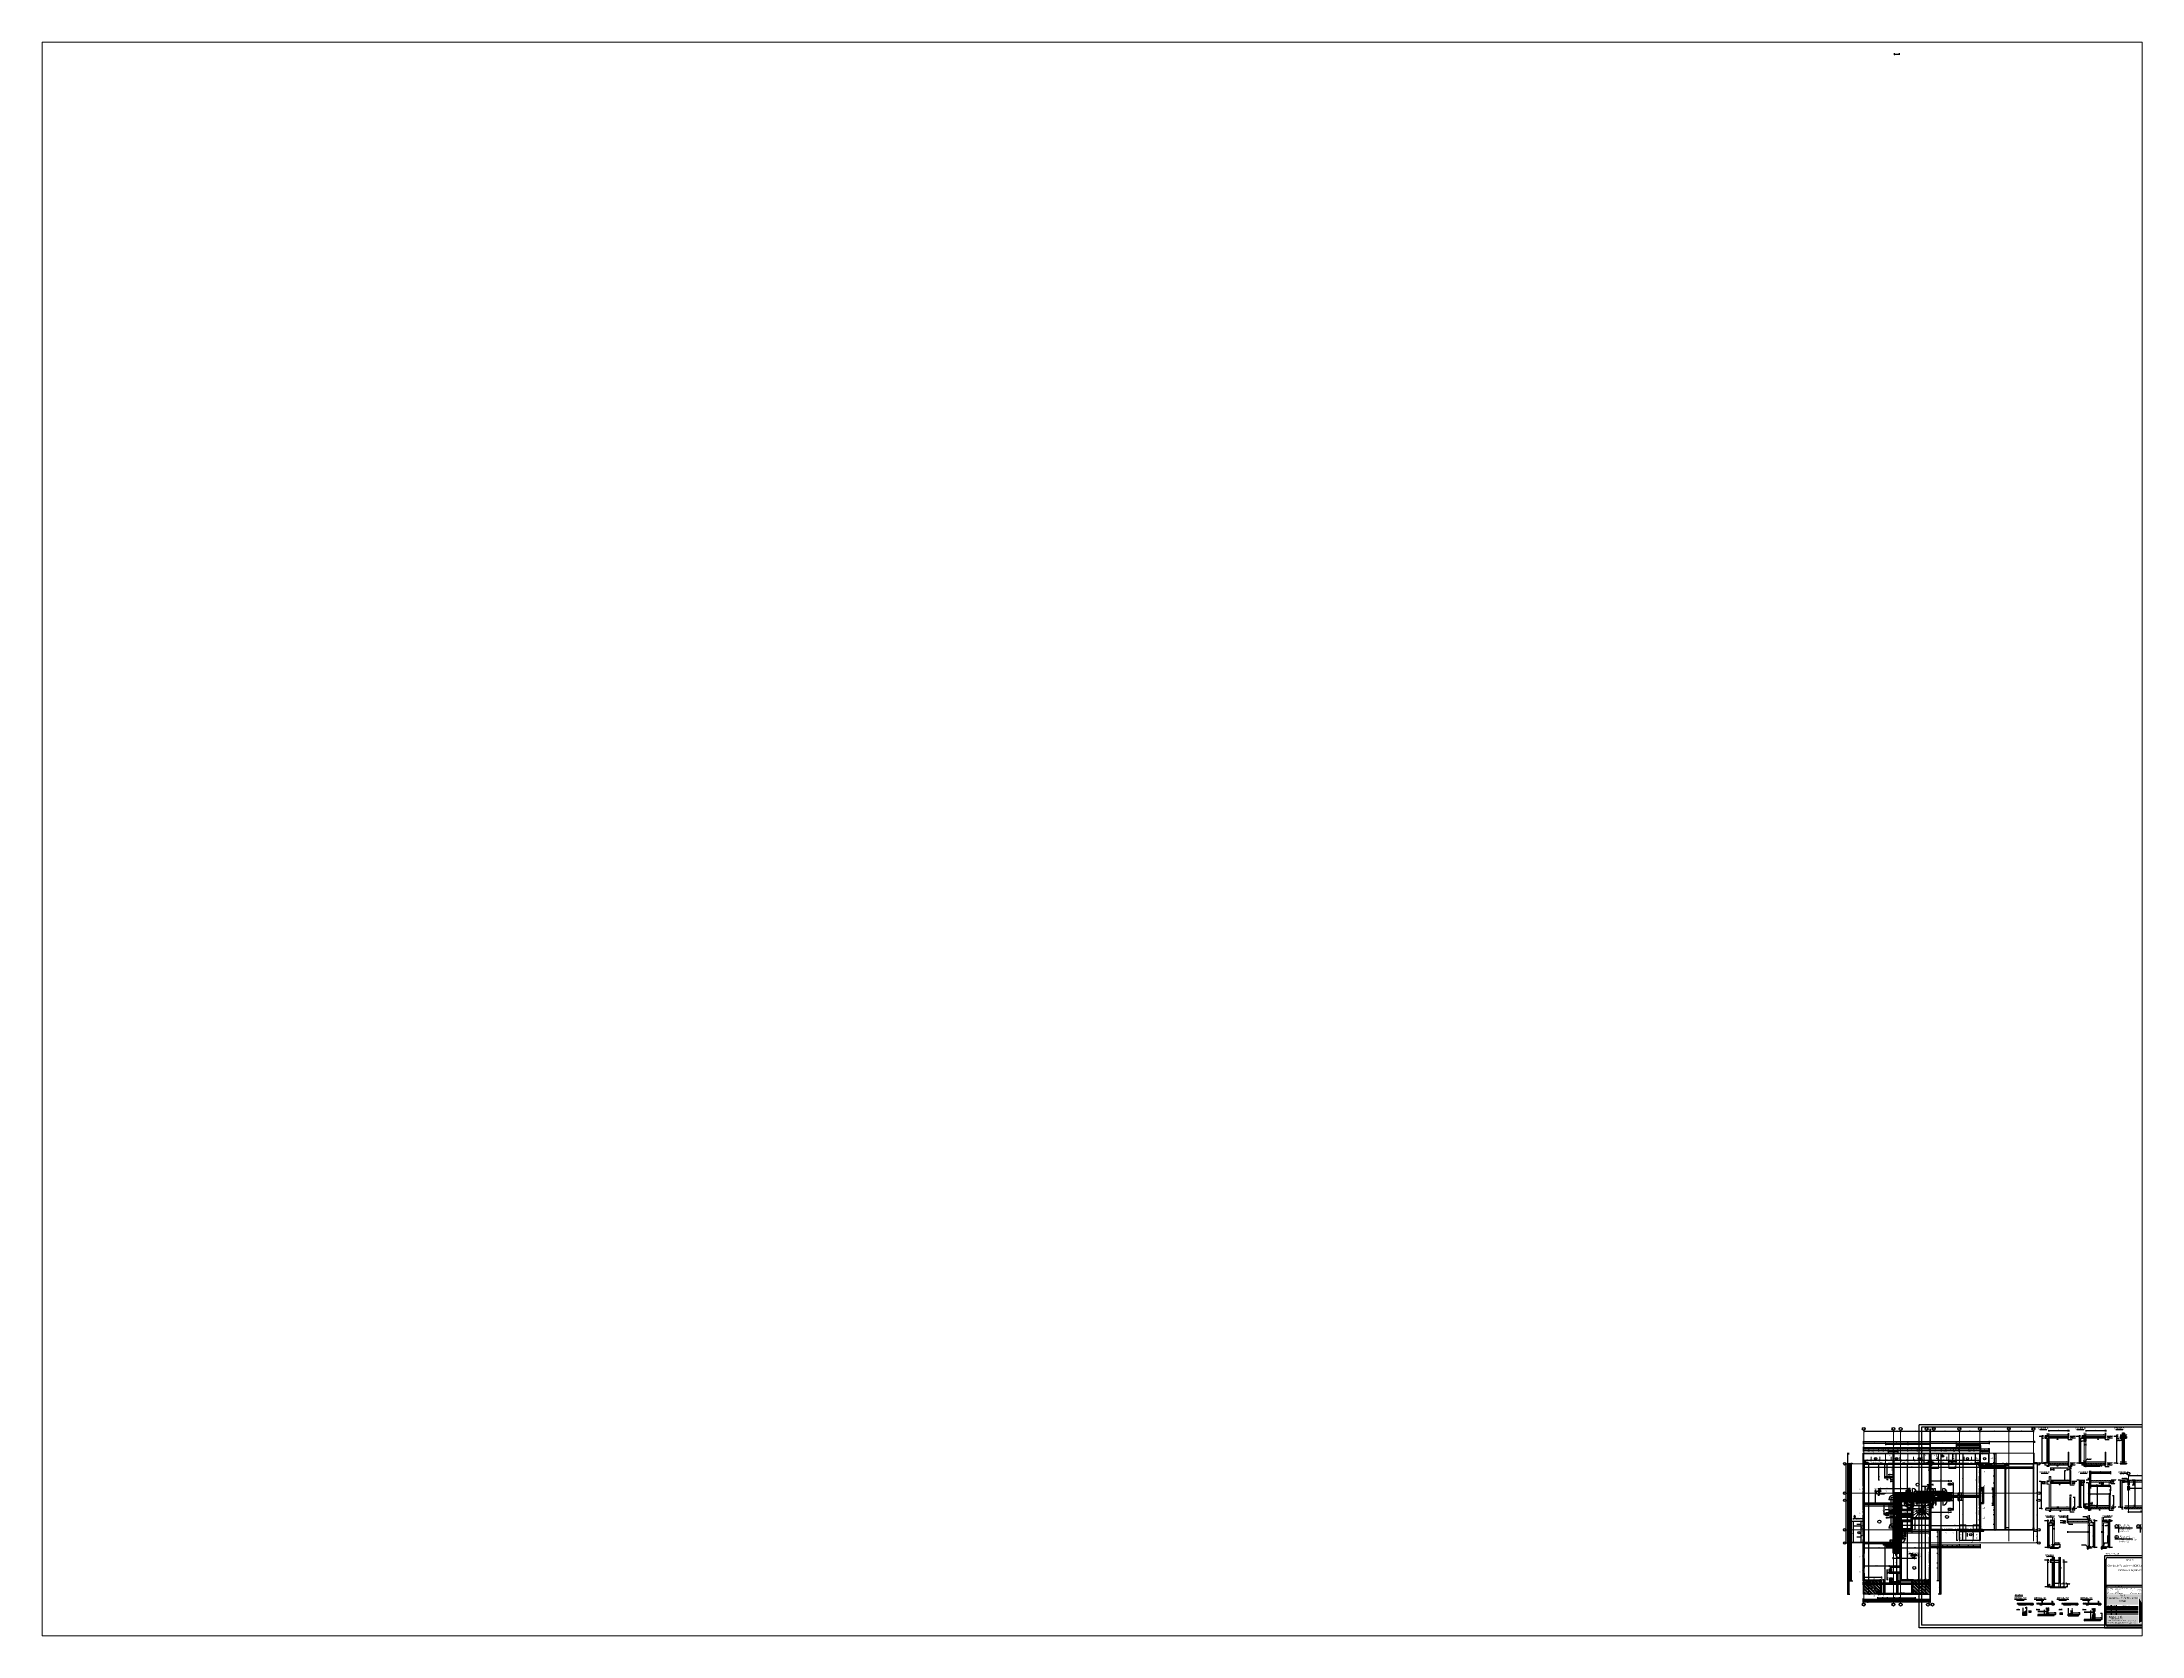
# Paper-space layout 'Présentation2' of a CAD drawing. Header units: millimetres. Extents: x 26 to 231, y 20 to 176.
# The model-space entities are those that its viewports show. They can reach past a viewport. Long polylines and large blocks are cut down to what shows.
import ezdxf
from ezdxf.enums import TextEntityAlignment as Align

# ---------------------------------------------------------------- set-up
doc = ezdxf.new("R2010")
doc.units = ezdxf.units.MM
for name, pattern in [('CACHE', [9.525, 6.35, -3.175]), ('CACHEX2', [19.05, 12.7, -6.35]), ('TIRETPTX2', [50.8, 25.4, -12.7, 0, -12.7]), ('VW-01', [0.41656, 0.20828, -0.20828])]:
    doc.linetypes.add(name, pattern=pattern)
for name, color, linetype in [('01-Cad  2', 1, 'Continuous'), ('01-cartouche', 7, 'Continuous'), ('01-cartouche-cage A', 7, 'Continuous'), ('01_cote_gen', 4, 'Continuous'), ('01_linteaux', 2, 'Continuous'), ('01_murs_sup', 2, 'CACHEX2'), ('01_poch_BN', 9, 'Continuous'), ('01_poch_murs', 253, 'Continuous'), ('01_poch_poteaux', 250, 'Continuous'), ('01_resv', 32, 'Continuous'), ('01_texte', 230, 'Continuous'), ('AA_COTES', 2, 'Continuous')]:
    doc.layers.add(name, color=color, linetype=linetype)
for name, color, linetype, lineweight in [('01_murs_coup', 5, 'Continuous', 60), ('01_tram_axes', 2, 'TIRETPTX2', 9), ('_GAZELEC-RESERVATION 2', 6, 'Continuous', 18), ('B Aménagement intérieur', 7, 'Continuous', 5)]:
    doc.layers.add(name, color=color, linetype=linetype, lineweight=lineweight)
doc.styles.add('ARIAL NA', font='ARIALN.TTF')
doc.styles.add('cartouche', font='ARIALN.TTF', dxfattribs={"width": 0.01})
doc.styles.add('Eurostile', font='')
doc.styles.add('impact', font='impact.ttf')
doc.styles.add('MATTE_TXT', font='arial.ttf')
doc.styles.add('STYLE2', font='ARIALN.TTF')
doc.styles.add('stylemattecart', font='ARIALN.TTF')
doc.styles.get('Eurostile').set_extended_font_data('Eurostile')
doc.linetypes.add('ISOLATION', pattern='A,0.00254,-2.54,[134,ltypeshp.shx,S=2.54,R=0,X=-2.54,Y=0],-5.08,[134,ltypeshp.shx,S=2.54,R=180,X=2.54,Y=0],-2.54', length=10.16254)
doc.dimstyles.new('JB10', dxfattribs={"dimscale": 0.1, "dimtxt": 150, "dimasz": 15, "dimexe": 0.1, "dimexo": 0.1, "dimgap": 0.09, "dimtad": 1, "dimdec": 1, "dimlfac": 0.2, "dimdsep": 46, "dimtxsty": 'STYLE2', "dimblk1": 'BOND_G', "dimblk2": 'BOND_D', "dimsah": 1, "dimcen": 1.5, "dimdle": 0.01, "dimse1": 1, "dimse2": 1, "dimclrd": 4, "dimclre": 2, "dimclrt": 6, "dimazin": 2, "dimtfac": 2.333333, "dimtdec": 1, "dimtix": 1, "dimtmove": 2, "dimatfit": 3, "dimldrblk": 'BOND_G', "dimfxl": 1, "dimtolj": 1, "dimtzin": 0, "dimarcsym": 0})
doc.dimstyles.new('JB25', dxfattribs={"dimscale": 0.1, "dimtxt": 150, "dimasz": 15, "dimexe": 0.1, "dimexo": 0.1, "dimgap": 0.09, "dimtad": 1, "dimdec": 1, "dimlfac": 0.5, "dimdsep": 46, "dimtxsty": 'STYLE2', "dimblk1": 'BOND_G', "dimblk2": 'BOND_D', "dimsah": 1, "dimcen": 1.5, "dimdle": 0.01, "dimse1": 1, "dimse2": 1, "dimclrd": 4, "dimclre": 2, "dimclrt": 6, "dimazin": 2, "dimtfac": 2.333333, "dimtdec": 1, "dimtix": 1, "dimtmove": 2, "dimatfit": 3, "dimldrblk": 'BOND_G', "dimfxl": 1, "dimtolj": 1, "dimtzin": 0, "dimarcsym": 0})
doc.dimstyles.new('JB50', dxfattribs={"dimscale": 0.1, "dimtxt": 150, "dimasz": 15, "dimexe": 0.1, "dimexo": 0.1, "dimgap": 0.09, "dimtad": 1, "dimdec": 1, "dimdsep": 46, "dimtxsty": 'STYLE2', "dimblk1": 'BOND_G', "dimblk2": 'BOND_D', "dimsah": 1, "dimcen": 1.5, "dimdle": 0.01, "dimse1": 1, "dimse2": 1, "dimclrd": 4, "dimclre": 2, "dimclrt": 6, "dimazin": 2, "dimtfac": 2.333333, "dimtdec": 1, "dimtix": 1, "dimtmove": 2, "dimatfit": 3, "dimldrblk": 'BOND_G', "dimfxl": 1, "dimtolj": 1, "dimtzin": 0, "dimarcsym": 0})
doc.dimstyles.new('JB50res', dxfattribs={"dimscale": 0.1, "dimtxt": 120, "dimasz": 12, "dimexe": 0.1, "dimexo": 0.1, "dimgap": 0.09, "dimtad": 1, "dimdec": 1, "dimdsep": 46, "dimtxsty": 'STYLE2', "dimblk1": 'BOND_G', "dimblk2": 'BOND_D', "dimsah": 1, "dimcen": 1.5, "dimdle": 0.01, "dimse1": 1, "dimse2": 1, "dimclrd": 4, "dimclre": 2, "dimclrt": 6, "dimazin": 2, "dimtfac": 2.333333, "dimtdec": 1, "dimtix": 1, "dimtmove": 2, "dimatfit": 3, "dimldrblk": 'BOND_G', "dimfxl": 1, "dimtolj": 1, "dimtzin": 0, "dimarcsym": 0})
pattern_1 = [(135, (9050.62, -5453.817), (-33.67596, -33.67596), []), (135, (9050.62, -5431.367), (-33.67596, -33.67596), [])]
pattern_2 = [(0, (8997.4938, -5385.7843), (2.38125, 4.7625), [0, -4.7625])]
pattern_3 = [(135, (1661.767, 4701.774), (-11.2253202, 9e-16), [7.9375, -7.9375])]

# ---------------------------------------------------------------- blocks, each defined once
blk = doc.blocks.new('BOND_G')
at = {"layer": 'AA_COTES', "color": 0}
for p, q in [((5, 0), (-5, 0)), ((2, 2), (-2, -2)), ((0, -5), (0, 15))]:
    blk.add_line(p, q, dxfattribs=at)
blk = doc.blocks.new('BOND_D')
at = {"layer": 'AA_COTES', "color": 0}
for p, q in [((5, 0), (-5, 0)), ((-2, -2), (2, 2)), ((0, 5), (0, -15))]:
    blk.add_line(p, q, dxfattribs=at)
blk = doc.blocks.new('*D4273')
at = {"layer": '01_poch_poteaux', "color": 4, "lineweight": -2, "ltscale": 0.1, "transparency": 16777216}
blk.add_line((30293, -29249), (30293, -29235), dxfattribs=at)
at = {"layer": 'Defpoints', "color": 0, "ltscale": 0.1, "transparency": 16777216}
for p in [(30293, -29234), (30310, -29250), (30315, -29234)]:
    blk.add_point(p, dxfattribs=at)
at = {"layer": '01_poch_poteaux', "color": 4, "lineweight": -2, "ltscale": 0.1, "transparency": 16777216, "xscale": 1.2, "yscale": 1.2, "zscale": 1.2}
for name, p, rotation in [('BOND_D', (30293, -29234), 90), ('BOND_G', (30293, -29250), 270)]:
    blk.add_blockref(name, p, dxfattribs=dict(at, rotation=rotation))
at = {"layer": '01_poch_poteaux', "color": 6, "ltscale": 0.1, "transparency": 16777216, "insert": (30287, -29242), "char_height": 12, "attachment_point": 5, "rotation": 90, "style": 'STYLE2'}
blk.add_mtext('\\A1;16', dxfattribs=at)
blk = doc.blocks.new('*D4274')
at = {"layer": '01_poch_poteaux', "color": 4, "lineweight": -2, "ltscale": 0.1, "transparency": 16777216}
blk.add_line((30324, -29205), (30342, -29205), dxfattribs=at)
at = {"layer": 'Defpoints', "color": 0, "ltscale": 0.1, "transparency": 16777216}
for p in [(30323, -29226), (30343, -29205), (30343, -29207)]:
    blk.add_point(p, dxfattribs=at)
at = {"layer": '01_poch_poteaux', "color": 4, "lineweight": -2, "ltscale": 0.1, "transparency": 16777216, "xscale": 1.2, "yscale": 1.2, "zscale": 1.2, "rotation": 180}
blk.add_blockref('BOND_G', (30323, -29205), dxfattribs=at)
at = {"layer": '01_poch_poteaux', "color": 4, "lineweight": -2, "ltscale": 0.1, "transparency": 16777216, "xscale": 1.2, "yscale": 1.2, "zscale": 1.2}
blk.add_blockref('BOND_D', (30343, -29205), dxfattribs=at)
at = {"layer": '01_poch_poteaux', "color": 6, "ltscale": 0.1, "transparency": 16777216, "insert": (30333, -29198), "char_height": 12, "attachment_point": 5, "style": 'STYLE2'}
blk.add_mtext('\\A1;20', dxfattribs=at)
blk = doc.blocks.new('*D4275')
at = {"layer": '01_poch_poteaux', "color": 4, "lineweight": -2, "ltscale": 0.1, "transparency": 16777216}
blk.add_line((29245, -31942), (29245, -31936), dxfattribs=at)
at = {"layer": 'Defpoints', "color": 0, "ltscale": 0.1, "transparency": 16777216}
for p in [(29245, -31935), (29282, -31935), (29282, -31943)]:
    blk.add_point(p, dxfattribs=at)
at = {"layer": '01_poch_poteaux', "color": 4, "lineweight": -2, "ltscale": 0.1, "transparency": 16777216, "xscale": 1.2, "yscale": 1.2, "zscale": 1.2}
for name, p, rotation in [('BOND_D', (29245, -31935), 90), ('BOND_G', (29245, -31943), 270)]:
    blk.add_blockref(name, p, dxfattribs=dict(at, rotation=rotation))
at = {"layer": '01_poch_poteaux', "color": 6, "ltscale": 0.1, "transparency": 16777216, "insert": (29239, -31939), "char_height": 12, "attachment_point": 5, "rotation": 90, "style": 'STYLE2'}
blk.add_mtext('\\A1;8', dxfattribs=at)
blk = doc.blocks.new('*D3886')
at = {"layer": '01_poch_poteaux', "color": 4, "lineweight": -2, "ltscale": 0.1, "transparency": 16777216}
blk.add_line((29323, -31854), (29337, -31854), dxfattribs=at)
at = {"layer": 'Defpoints', "color": 0, "ltscale": 0.1, "transparency": 16777216}
for p in [(29322, -31868), (29338, -31854), (29338, -31868)]:
    blk.add_point(p, dxfattribs=at)
at = {"layer": '01_poch_poteaux', "color": 4, "lineweight": -2, "ltscale": 0.1, "transparency": 16777216, "xscale": 1.2, "yscale": 1.2, "zscale": 1.2, "rotation": 180}
blk.add_blockref('BOND_G', (29322, -31854), dxfattribs=at)
at = {"layer": '01_poch_poteaux', "color": 4, "lineweight": -2, "ltscale": 0.1, "transparency": 16777216, "xscale": 1.2, "yscale": 1.2, "zscale": 1.2}
blk.add_blockref('BOND_D', (29338, -31854), dxfattribs=at)
at = {"layer": '01_poch_poteaux', "color": 6, "ltscale": 0.1, "transparency": 16777216, "insert": (29330, -31848), "char_height": 12, "attachment_point": 5, "style": 'STYLE2'}
blk.add_mtext('\\A1;16', dxfattribs=at)
blk = doc.blocks.new('*D3958')
at = {"layer": '01_resv', "color": 4, "lineweight": -2, "ltscale": 2, "transparency": 16777216}
blk.add_line((30344, -28854), (30358, -28854), dxfattribs=at)
at = {"layer": 'Defpoints', "color": 0, "ltscale": 2, "transparency": 16777216}
for p in [(30343, -28866), (30359, -28850), (30359, -28854)]:
    blk.add_point(p, dxfattribs=at)
at = {"layer": '01_resv', "color": 4, "lineweight": -2, "ltscale": 2, "transparency": 16777216, "xscale": 1.2, "yscale": 1.2, "zscale": 1.2, "rotation": 180}
blk.add_blockref('BOND_G', (30343, -28854), dxfattribs=at)
at = {"layer": '01_resv', "color": 4, "lineweight": -2, "ltscale": 2, "transparency": 16777216, "xscale": 1.2, "yscale": 1.2, "zscale": 1.2}
blk.add_blockref('BOND_D', (30359, -28854), dxfattribs=at)
at = {"layer": '01_resv', "color": 6, "lineweight": 0, "ltscale": 2, "transparency": 16777216, "insert": (30351, -28848), "char_height": 12, "attachment_point": 5, "style": 'STYLE2'}
blk.add_mtext('\\A1;16', dxfattribs=at)
blk = doc.blocks.new('*D4277')
at = {"layer": '01_cote_gen', "color": 4, "lineweight": -2, "ltscale": 2, "transparency": 16777216}
blk.add_line((31255, -30975), (31158, -30975), dxfattribs=at)
at = {"layer": 'Defpoints', "color": 0, "ltscale": 2, "transparency": 16777216}
for p in [(31157, -30634), (31257, -30634), (31157, -30975)]:
    blk.add_point(p, dxfattribs=at)
at = {"layer": '01_cote_gen', "color": 4, "lineweight": -2, "ltscale": 2, "transparency": 16777216, "xscale": 1.5, "yscale": 1.5, "zscale": 1.5, "rotation": 180}
blk.add_blockref('BOND_D', (31157, -30975), dxfattribs=at)
at = {"layer": '01_cote_gen', "color": 4, "lineweight": -2, "ltscale": 2, "transparency": 16777216, "xscale": 1.5, "yscale": 1.5, "zscale": 1.5}
blk.add_blockref('BOND_G', (31257, -30975), dxfattribs=at)
at = {"layer": '01_cote_gen', "color": 6, "lineweight": 0, "ltscale": 2, "transparency": 16777216, "insert": (31207, -30968), "char_height": 15, "attachment_point": 5, "style": 'STYLE2'}
blk.add_mtext('\\A1;100', dxfattribs=at)
blk = doc.blocks.new('*D4278')
at = {"layer": '01_cote_gen', "color": 4, "lineweight": -2, "ltscale": 2, "transparency": 16777216}
blk.add_line((31155, -30975), (30922, -30975), dxfattribs=at)
at = {"layer": 'Defpoints', "color": 0, "ltscale": 2, "transparency": 16777216}
for p in [(30921, -30634), (31157, -30634), (30921, -30975)]:
    blk.add_point(p, dxfattribs=at)
at = {"layer": '01_cote_gen', "color": 4, "lineweight": -2, "ltscale": 2, "transparency": 16777216, "xscale": 1.5, "yscale": 1.5, "zscale": 1.5, "rotation": 180}
blk.add_blockref('BOND_D', (30921, -30975), dxfattribs=at)
at = {"layer": '01_cote_gen', "color": 4, "lineweight": -2, "ltscale": 2, "transparency": 16777216, "xscale": 1.5, "yscale": 1.5, "zscale": 1.5}
blk.add_blockref('BOND_G', (31157, -30975), dxfattribs=at)
at = {"layer": '01_cote_gen', "color": 6, "lineweight": 0, "ltscale": 2, "transparency": 16777216, "insert": (31039, -30968), "char_height": 15, "attachment_point": 5, "style": 'STYLE2'}
blk.add_mtext('\\A1;236', dxfattribs=at)
blk = doc.blocks.new('*D4279')
at = {"layer": '01_cote_gen', "color": 4, "lineweight": -2, "ltscale": 2, "transparency": 16777216}
blk.add_line((30919, -30975), (30822, -30975), dxfattribs=at)
at = {"layer": 'Defpoints', "color": 0, "ltscale": 2, "transparency": 16777216}
for p in [(30821, -30634), (30921, -30634), (30821, -30975)]:
    blk.add_point(p, dxfattribs=at)
at = {"layer": '01_cote_gen', "color": 4, "lineweight": -2, "ltscale": 2, "transparency": 16777216, "xscale": 1.5, "yscale": 1.5, "zscale": 1.5, "rotation": 180}
blk.add_blockref('BOND_D', (30821, -30975), dxfattribs=at)
at = {"layer": '01_cote_gen', "color": 4, "lineweight": -2, "ltscale": 2, "transparency": 16777216, "xscale": 1.5, "yscale": 1.5, "zscale": 1.5}
blk.add_blockref('BOND_G', (30921, -30975), dxfattribs=at)
at = {"layer": '01_cote_gen', "color": 6, "lineweight": 0, "ltscale": 2, "transparency": 16777216, "insert": (30871, -30968), "char_height": 15, "attachment_point": 5, "style": 'STYLE2'}
blk.add_mtext('\\A1;100', dxfattribs=at)
blk = doc.blocks.new('*D4280')
at = {"layer": '01_cote_gen', "color": 4, "lineweight": -2, "ltscale": 2, "transparency": 16777216}
blk.add_line((30819, -30975), (30723, -30975), dxfattribs=at)
at = {"layer": 'Defpoints', "color": 0, "ltscale": 2, "transparency": 16777216}
for p in [(30722, -30634), (30821, -30634), (30722, -30975)]:
    blk.add_point(p, dxfattribs=at)
at = {"layer": '01_cote_gen', "color": 4, "lineweight": -2, "ltscale": 2, "transparency": 16777216, "xscale": 1.5, "yscale": 1.5, "zscale": 1.5, "rotation": 180}
blk.add_blockref('BOND_D', (30722, -30975), dxfattribs=at)
at = {"layer": '01_cote_gen', "color": 4, "lineweight": -2, "ltscale": 2, "transparency": 16777216, "xscale": 1.5, "yscale": 1.5, "zscale": 1.5}
blk.add_blockref('BOND_G', (30821, -30975), dxfattribs=at)
at = {"layer": '01_cote_gen', "color": 6, "lineweight": 0, "ltscale": 2, "transparency": 16777216, "insert": (30771, -30968), "char_height": 15, "attachment_point": 5, "style": 'STYLE2'}
blk.add_mtext('\\A1;99', dxfattribs=at)
blk = doc.blocks.new('*D4281')
at = {"layer": '01_cote_gen', "color": 4, "lineweight": -2, "ltscale": 2, "transparency": 16777216}
blk.add_line((30720, -30975), (30623, -30975), dxfattribs=at)
at = {"layer": 'Defpoints', "color": 0, "ltscale": 2, "transparency": 16777216}
for p in [(30622, -30634), (30722, -30634), (30622, -30975)]:
    blk.add_point(p, dxfattribs=at)
at = {"layer": '01_cote_gen', "color": 4, "lineweight": -2, "ltscale": 2, "transparency": 16777216, "xscale": 1.5, "yscale": 1.5, "zscale": 1.5, "rotation": 180}
blk.add_blockref('BOND_D', (30622, -30975), dxfattribs=at)
at = {"layer": '01_cote_gen', "color": 4, "lineweight": -2, "ltscale": 2, "transparency": 16777216, "xscale": 1.5, "yscale": 1.5, "zscale": 1.5}
blk.add_blockref('BOND_G', (30722, -30975), dxfattribs=at)
at = {"layer": '01_cote_gen', "color": 6, "lineweight": 0, "ltscale": 2, "transparency": 16777216, "insert": (30672, -30968), "char_height": 15, "attachment_point": 5, "style": 'STYLE2'}
blk.add_mtext('\\A1;100', dxfattribs=at)
blk = doc.blocks.new('*D4282')
at = {"layer": '01_cote_gen', "color": 4, "lineweight": -2, "ltscale": 2, "transparency": 16777216}
blk.add_line((30620, -30975), (30362, -30975), dxfattribs=at)
at = {"layer": 'Defpoints', "color": 0, "ltscale": 2, "transparency": 16777216}
for p in [(30361, -30634), (30622, -30634), (30361, -30975)]:
    blk.add_point(p, dxfattribs=at)
at = {"layer": '01_cote_gen', "color": 4, "lineweight": -2, "ltscale": 2, "transparency": 16777216, "xscale": 1.5, "yscale": 1.5, "zscale": 1.5, "rotation": 180}
blk.add_blockref('BOND_D', (30361, -30975), dxfattribs=at)
at = {"layer": '01_cote_gen', "color": 4, "lineweight": -2, "ltscale": 2, "transparency": 16777216, "xscale": 1.5, "yscale": 1.5, "zscale": 1.5}
blk.add_blockref('BOND_G', (30622, -30975), dxfattribs=at)
at = {"layer": '01_cote_gen', "color": 6, "lineweight": 0, "ltscale": 2, "transparency": 16777216, "insert": (30491, -30968), "char_height": 15, "attachment_point": 5, "style": 'STYLE2'}
blk.add_mtext('\\A1;261', dxfattribs=at)
blk = doc.blocks.new('*D4283')
at = {"layer": '01_cote_gen', "color": 4, "lineweight": -2, "ltscale": 2, "transparency": 16777216}
blk.add_line((28976, -31000), (28989, -31000), dxfattribs=at)
at = {"layer": 'Defpoints', "color": 0, "ltscale": 2, "transparency": 16777216}
for p in [(28975, -31030), (28991, -31000), (28991, -31030)]:
    blk.add_point(p, dxfattribs=at)
at = {"layer": '01_cote_gen', "color": 4, "lineweight": -2, "ltscale": 2, "transparency": 16777216, "xscale": 1.5, "yscale": 1.5, "zscale": 1.5, "rotation": 180}
blk.add_blockref('BOND_G', (28975, -31000), dxfattribs=at)
at = {"layer": '01_cote_gen', "color": 4, "lineweight": -2, "ltscale": 2, "transparency": 16777216, "xscale": 1.5, "yscale": 1.5, "zscale": 1.5}
blk.add_blockref('BOND_D', (28991, -31000), dxfattribs=at)
at = {"layer": '01_cote_gen', "color": 6, "lineweight": 0, "ltscale": 2, "transparency": 16777216, "insert": (28966, -31012), "char_height": 15, "attachment_point": 5, "style": 'STYLE2'}
blk.add_mtext('\\A1;16', dxfattribs=at)
blk = doc.blocks.new('*D4284')
at = {"layer": '01_cote_gen', "color": 4, "lineweight": -2, "ltscale": 2, "transparency": 16777216}
blk.add_line((28992, -31000), (29589, -31000), dxfattribs=at)
at = {"layer": 'Defpoints', "color": 0, "ltscale": 2, "transparency": 16777216}
for p in [(28991, -31030), (29591, -31000), (29591, -31010)]:
    blk.add_point(p, dxfattribs=at)
at = {"layer": '01_cote_gen', "color": 4, "lineweight": -2, "ltscale": 2, "transparency": 16777216, "xscale": 1.5, "yscale": 1.5, "zscale": 1.5, "rotation": 180}
blk.add_blockref('BOND_G', (28991, -31000), dxfattribs=at)
at = {"layer": '01_cote_gen', "color": 4, "lineweight": -2, "ltscale": 2, "transparency": 16777216, "xscale": 1.5, "yscale": 1.5, "zscale": 1.5}
blk.add_blockref('BOND_D', (29591, -31000), dxfattribs=at)
at = {"layer": '01_cote_gen', "color": 6, "lineweight": 0, "ltscale": 2, "transparency": 16777216, "insert": (29291, -30992), "char_height": 15, "attachment_point": 5, "style": 'STYLE2'}
blk.add_mtext('\\A1;600', dxfattribs=at)
blk = doc.blocks.new('*D4285')
at = {"layer": '01_cote_gen', "color": 4, "lineweight": -2, "ltscale": 2, "transparency": 16777216}
blk.add_line((29592, -31000), (29607, -31000), dxfattribs=at)
at = {"layer": 'Defpoints', "color": 0, "ltscale": 2, "transparency": 16777216}
for p in [(29591, -31010), (29609, -31000), (29609, -31000)]:
    blk.add_point(p, dxfattribs=at)
at = {"layer": '01_cote_gen', "color": 4, "lineweight": -2, "ltscale": 2, "transparency": 16777216, "xscale": 1.5, "yscale": 1.5, "zscale": 1.5, "rotation": 180}
blk.add_blockref('BOND_G', (29591, -31000), dxfattribs=at)
at = {"layer": '01_cote_gen', "color": 4, "lineweight": -2, "ltscale": 2, "transparency": 16777216, "xscale": 1.5, "yscale": 1.5, "zscale": 1.5}
blk.add_blockref('BOND_D', (29609, -31000), dxfattribs=at)
at = {"layer": '01_cote_gen', "color": 6, "lineweight": 0, "ltscale": 2, "transparency": 16777216, "insert": (29581, -31012), "char_height": 15, "attachment_point": 5, "style": 'STYLE2'}
blk.add_mtext('\\A1;18', dxfattribs=at)
blk = doc.blocks.new('*D4286')
at = {"layer": '01_cote_gen', "color": 4, "lineweight": -2, "ltscale": 2, "transparency": 16777216}
blk.add_line((29610, -31000), (29737, -31000), dxfattribs=at)
at = {"layer": 'Defpoints', "color": 0, "ltscale": 2, "transparency": 16777216}
for p in [(29609, -31000), (29739, -31000), (29739, -31000)]:
    blk.add_point(p, dxfattribs=at)
at = {"layer": '01_cote_gen', "color": 4, "lineweight": -2, "ltscale": 2, "transparency": 16777216, "xscale": 1.5, "yscale": 1.5, "zscale": 1.5, "rotation": 180}
blk.add_blockref('BOND_G', (29609, -31000), dxfattribs=at)
at = {"layer": '01_cote_gen', "color": 4, "lineweight": -2, "ltscale": 2, "transparency": 16777216, "xscale": 1.5, "yscale": 1.5, "zscale": 1.5}
blk.add_blockref('BOND_D', (29739, -31000), dxfattribs=at)
at = {"layer": '01_cote_gen', "color": 6, "lineweight": 0, "ltscale": 2, "transparency": 16777216, "insert": (29674, -30992), "char_height": 15, "attachment_point": 5, "style": 'STYLE2'}
blk.add_mtext('\\A1;130', dxfattribs=at)
blk = doc.blocks.new('*D4287')
at = {"layer": '01_cote_gen', "color": 4, "lineweight": -2, "ltscale": 0.1, "transparency": 16777216}
blk.add_line((29740, -31000), (29756, -31000), dxfattribs=at)
at = {"layer": 'Defpoints', "color": 0, "ltscale": 0.1, "transparency": 16777216}
for p in [(29739, -31000), (29757, -31000), (29757, -31000)]:
    blk.add_point(p, dxfattribs=at)
at = {"layer": '01_cote_gen', "color": 4, "lineweight": -2, "ltscale": 0.1, "transparency": 16777216, "xscale": 1.2, "yscale": 1.2, "zscale": 1.2, "rotation": 180}
blk.add_blockref('BOND_G', (29739, -31000), dxfattribs=at)
at = {"layer": '01_cote_gen', "color": 4, "lineweight": -2, "ltscale": 0.1, "transparency": 16777216, "xscale": 1.2, "yscale": 1.2, "zscale": 1.2}
blk.add_blockref('BOND_D', (29757, -31000), dxfattribs=at)
at = {"layer": '01_cote_gen', "color": 6, "ltscale": 0.1, "transparency": 16777216, "insert": (29768, -31013), "char_height": 12, "attachment_point": 5, "style": 'STYLE2'}
blk.add_mtext('\\A1;18', dxfattribs=at)
blk = doc.blocks.new('*D4288')
at = {"layer": '01_cote_gen', "color": 4, "lineweight": -2, "ltscale": 2, "transparency": 16777216}
blk.add_line((29758, -31000), (30341, -31000), dxfattribs=at)
at = {"layer": 'Defpoints', "color": 0, "ltscale": 2, "transparency": 16777216}
for p in [(29757, -31000), (30343, -31000), (30343, -31000)]:
    blk.add_point(p, dxfattribs=at)
at = {"layer": '01_cote_gen', "color": 4, "lineweight": -2, "ltscale": 2, "transparency": 16777216, "xscale": 1.5, "yscale": 1.5, "zscale": 1.5, "rotation": 180}
blk.add_blockref('BOND_G', (29757, -31000), dxfattribs=at)
at = {"layer": '01_cote_gen', "color": 4, "lineweight": -2, "ltscale": 2, "transparency": 16777216, "xscale": 1.5, "yscale": 1.5, "zscale": 1.5}
blk.add_blockref('BOND_D', (30343, -31000), dxfattribs=at)
at = {"layer": '01_cote_gen', "color": 6, "lineweight": 0, "ltscale": 2, "transparency": 16777216, "insert": (30050, -30992), "char_height": 15, "attachment_point": 5, "style": 'STYLE2'}
blk.add_mtext('\\A1;586', dxfattribs=at)
blk = doc.blocks.new('*D4289')
at = {"layer": '01_cote_gen', "color": 4, "lineweight": -2, "ltscale": 2, "transparency": 16777216}
blk.add_line((30344, -31000), (30357, -31000), dxfattribs=at)
at = {"layer": 'Defpoints', "color": 0, "ltscale": 2, "transparency": 16777216}
for p in [(30343, -31000), (30359, -30944), (30359, -31000)]:
    blk.add_point(p, dxfattribs=at)
at = {"layer": '01_cote_gen', "color": 4, "lineweight": -2, "ltscale": 2, "transparency": 16777216, "xscale": 1.5, "yscale": 1.5, "zscale": 1.5, "rotation": 180}
blk.add_blockref('BOND_G', (30343, -31000), dxfattribs=at)
at = {"layer": '01_cote_gen', "color": 4, "lineweight": -2, "ltscale": 2, "transparency": 16777216, "xscale": 1.5, "yscale": 1.5, "zscale": 1.5}
blk.add_blockref('BOND_D', (30359, -31000), dxfattribs=at)
at = {"layer": '01_cote_gen', "color": 6, "lineweight": 0, "ltscale": 2, "transparency": 16777216, "insert": (30332, -31011), "char_height": 15, "attachment_point": 5, "style": 'STYLE2'}
blk.add_mtext('\\A1;16', dxfattribs=at)
blk = doc.blocks.new('*D4290')
at = {"layer": '01_cote_gen', "color": 4, "lineweight": -2, "ltscale": 0.1, "transparency": 16777216}
for p, q in [((30358, -31000), (30356, -31000)), ((30359, -31000), (30361, -31000)), ((30362, -31000), (30363, -31000))]:
    blk.add_line(p, q, dxfattribs=at)
at = {"layer": 'Defpoints', "color": 0, "ltscale": 0.1, "transparency": 16777216}
for p in [(30359, -30991), (30361, -30991), (30361, -31000)]:
    blk.add_point(p, dxfattribs=at)
at = {"layer": '01_cote_gen', "color": 4, "lineweight": -2, "ltscale": 0.1, "transparency": 16777216, "xscale": 1.2, "yscale": 1.2, "zscale": 1.2}
blk.add_blockref('BOND_G', (30359, -31000), dxfattribs=at)
at = {"layer": '01_cote_gen', "color": 4, "lineweight": -2, "ltscale": 0.1, "transparency": 16777216, "xscale": 1.2, "yscale": 1.2, "zscale": 1.2, "rotation": 180}
blk.add_blockref('BOND_D', (30361, -31000), dxfattribs=at)
at = {"layer": '01_cote_gen', "color": 6, "ltscale": 0.1, "transparency": 16777216, "insert": (30366, -31007), "char_height": 12, "attachment_point": 5, "style": 'STYLE2'}
blk.add_mtext('\\A1;2', dxfattribs=at)
blk = doc.blocks.new('*D3887')
at = {"layer": '01_cote_gen', "color": 4, "lineweight": -2, "ltscale": 2, "transparency": 16777216}
blk.add_line((28976, -28982), (29086, -28982), dxfattribs=at)
at = {"layer": 'Defpoints', "color": 0, "ltscale": 2, "transparency": 16777216}
for p in [(28975, -28973), (29088, -28981), (29088, -28982)]:
    blk.add_point(p, dxfattribs=at)
at = {"layer": '01_cote_gen', "color": 4, "lineweight": -2, "ltscale": 2, "transparency": 16777216, "xscale": 1.5, "yscale": 1.5, "zscale": 1.5, "rotation": 180}
blk.add_blockref('BOND_G', (28975, -28982), dxfattribs=at)
at = {"layer": '01_cote_gen', "color": 4, "lineweight": -2, "ltscale": 2, "transparency": 16777216, "xscale": 1.5, "yscale": 1.5, "zscale": 1.5}
blk.add_blockref('BOND_D', (29088, -28982), dxfattribs=at)
at = {"layer": '01_cote_gen', "color": 6, "lineweight": 0, "ltscale": 2, "transparency": 16777216, "insert": (29031, -28974), "char_height": 15, "attachment_point": 5, "style": 'STYLE2'}
blk.add_mtext('\\A1;113', dxfattribs=at)
blk = doc.blocks.new('*D3888')
at = {"layer": '01_cote_gen', "color": 4, "lineweight": -2, "ltscale": 2, "transparency": 16777216}
blk.add_line((29089, -28982), (29286, -28982), dxfattribs=at)
at = {"layer": 'Defpoints', "color": 0, "ltscale": 2, "transparency": 16777216}
for p in [(29088, -28981), (29288, -28981), (29288, -28982)]:
    blk.add_point(p, dxfattribs=at)
at = {"layer": '01_cote_gen', "color": 4, "lineweight": -2, "ltscale": 2, "transparency": 16777216, "xscale": 1.5, "yscale": 1.5, "zscale": 1.5, "rotation": 180}
blk.add_blockref('BOND_G', (29088, -28982), dxfattribs=at)
at = {"layer": '01_cote_gen', "color": 4, "lineweight": -2, "ltscale": 2, "transparency": 16777216, "xscale": 1.5, "yscale": 1.5, "zscale": 1.5}
blk.add_blockref('BOND_D', (29288, -28982), dxfattribs=at)
at = {"layer": '01_cote_gen', "color": 6, "lineweight": 0, "ltscale": 2, "transparency": 16777216, "insert": (29188, -28974), "char_height": 15, "attachment_point": 5, "style": 'STYLE2'}
blk.add_mtext('\\A1;200', dxfattribs=at)
blk = doc.blocks.new('*D3889')
at = {"layer": '01_cote_gen', "color": 4, "lineweight": -2, "ltscale": 2, "transparency": 16777216}
blk.add_line((29289, -28982), (29386, -28982), dxfattribs=at)
at = {"layer": 'Defpoints', "color": 0, "ltscale": 2, "transparency": 16777216}
for p in [(29288, -28981), (29388, -28981), (29388, -28982)]:
    blk.add_point(p, dxfattribs=at)
at = {"layer": '01_cote_gen', "color": 4, "lineweight": -2, "ltscale": 2, "transparency": 16777216, "xscale": 1.5, "yscale": 1.5, "zscale": 1.5, "rotation": 180}
blk.add_blockref('BOND_G', (29288, -28982), dxfattribs=at)
at = {"layer": '01_cote_gen', "color": 4, "lineweight": -2, "ltscale": 2, "transparency": 16777216, "xscale": 1.5, "yscale": 1.5, "zscale": 1.5}
blk.add_blockref('BOND_D', (29388, -28982), dxfattribs=at)
at = {"layer": '01_cote_gen', "color": 6, "lineweight": 0, "ltscale": 2, "transparency": 16777216, "insert": (29338, -28974), "char_height": 15, "attachment_point": 5, "style": 'STYLE2'}
blk.add_mtext('\\A1;100', dxfattribs=at)
blk = doc.blocks.new('*D3890')
at = {"layer": '01_cote_gen', "color": 4, "lineweight": -2, "ltscale": 2, "transparency": 16777216}
blk.add_line((29389, -28982), (29486, -28982), dxfattribs=at)
at = {"layer": 'Defpoints', "color": 0, "ltscale": 2, "transparency": 16777216}
for p in [(29388, -28981), (29488, -28981), (29488, -28982)]:
    blk.add_point(p, dxfattribs=at)
at = {"layer": '01_cote_gen', "color": 4, "lineweight": -2, "ltscale": 2, "transparency": 16777216, "xscale": 1.5, "yscale": 1.5, "zscale": 1.5, "rotation": 180}
blk.add_blockref('BOND_G', (29388, -28982), dxfattribs=at)
at = {"layer": '01_cote_gen', "color": 4, "lineweight": -2, "ltscale": 2, "transparency": 16777216, "xscale": 1.5, "yscale": 1.5, "zscale": 1.5}
blk.add_blockref('BOND_D', (29488, -28982), dxfattribs=at)
at = {"layer": '01_cote_gen', "color": 6, "lineweight": 0, "ltscale": 2, "transparency": 16777216, "insert": (29438, -28974), "char_height": 15, "attachment_point": 5, "style": 'STYLE2'}
blk.add_mtext('\\A1;100', dxfattribs=at)
blk = doc.blocks.new('*D3891')
at = {"layer": '01_cote_gen', "color": 4, "lineweight": -2, "ltscale": 2, "transparency": 16777216}
blk.add_line((29489, -28982), (29686, -28982), dxfattribs=at)
at = {"layer": 'Defpoints', "color": 0, "ltscale": 2, "transparency": 16777216}
for p in [(29488, -28981), (29688, -28981), (29688, -28982)]:
    blk.add_point(p, dxfattribs=at)
at = {"layer": '01_cote_gen', "color": 4, "lineweight": -2, "ltscale": 2, "transparency": 16777216, "xscale": 1.5, "yscale": 1.5, "zscale": 1.5, "rotation": 180}
blk.add_blockref('BOND_G', (29488, -28982), dxfattribs=at)
at = {"layer": '01_cote_gen', "color": 4, "lineweight": -2, "ltscale": 2, "transparency": 16777216, "xscale": 1.5, "yscale": 1.5, "zscale": 1.5}
blk.add_blockref('BOND_D', (29688, -28982), dxfattribs=at)
at = {"layer": '01_cote_gen', "color": 6, "lineweight": 0, "ltscale": 2, "transparency": 16777216, "insert": (29588, -28974), "char_height": 15, "attachment_point": 5, "style": 'STYLE2'}
blk.add_mtext('\\A1;200', dxfattribs=at)
blk = doc.blocks.new('*D3892')
at = {"layer": '01_cote_gen', "color": 4, "lineweight": -2, "ltscale": 2, "transparency": 16777216}
blk.add_line((29689, -28982), (29886, -28982), dxfattribs=at)
at = {"layer": 'Defpoints', "color": 0, "ltscale": 2, "transparency": 16777216}
for p in [(29688, -28981), (29888, -28981), (29888, -28982)]:
    blk.add_point(p, dxfattribs=at)
at = {"layer": '01_cote_gen', "color": 4, "lineweight": -2, "ltscale": 2, "transparency": 16777216, "xscale": 1.5, "yscale": 1.5, "zscale": 1.5, "rotation": 180}
blk.add_blockref('BOND_G', (29688, -28982), dxfattribs=at)
at = {"layer": '01_cote_gen', "color": 4, "lineweight": -2, "ltscale": 2, "transparency": 16777216, "xscale": 1.5, "yscale": 1.5, "zscale": 1.5}
blk.add_blockref('BOND_D', (29888, -28982), dxfattribs=at)
at = {"layer": '01_cote_gen', "color": 6, "lineweight": 0, "ltscale": 2, "transparency": 16777216, "insert": (29788, -28974), "char_height": 15, "attachment_point": 5, "style": 'STYLE2'}
blk.add_mtext('\\A1;200', dxfattribs=at)
blk = doc.blocks.new('*D3893')
at = {"layer": '01_cote_gen', "color": 4, "lineweight": -2, "ltscale": 2, "transparency": 16777216}
blk.add_line((29889, -28982), (30086, -28982), dxfattribs=at)
at = {"layer": 'Defpoints', "color": 0, "ltscale": 2, "transparency": 16777216}
for p in [(29888, -28981), (30088, -28981), (30088, -28982)]:
    blk.add_point(p, dxfattribs=at)
at = {"layer": '01_cote_gen', "color": 4, "lineweight": -2, "ltscale": 2, "transparency": 16777216, "xscale": 1.5, "yscale": 1.5, "zscale": 1.5, "rotation": 180}
blk.add_blockref('BOND_G', (29888, -28982), dxfattribs=at)
at = {"layer": '01_cote_gen', "color": 4, "lineweight": -2, "ltscale": 2, "transparency": 16777216, "xscale": 1.5, "yscale": 1.5, "zscale": 1.5}
blk.add_blockref('BOND_D', (30088, -28982), dxfattribs=at)
at = {"layer": '01_cote_gen', "color": 6, "lineweight": 0, "ltscale": 2, "transparency": 16777216, "insert": (29988, -28974), "char_height": 15, "attachment_point": 5, "style": 'STYLE2'}
blk.add_mtext('\\A1;200', dxfattribs=at)
blk = doc.blocks.new('*D3894')
at = {"layer": '01_cote_gen', "color": 4, "lineweight": -2, "ltscale": 2, "transparency": 16777216}
blk.add_line((30089, -28982), (30186, -28982), dxfattribs=at)
at = {"layer": 'Defpoints', "color": 0, "ltscale": 2, "transparency": 16777216}
for p in [(30088, -28981), (30188, -28981), (30188, -28982)]:
    blk.add_point(p, dxfattribs=at)
at = {"layer": '01_cote_gen', "color": 4, "lineweight": -2, "ltscale": 2, "transparency": 16777216, "xscale": 1.5, "yscale": 1.5, "zscale": 1.5, "rotation": 180}
blk.add_blockref('BOND_G', (30088, -28982), dxfattribs=at)
at = {"layer": '01_cote_gen', "color": 4, "lineweight": -2, "ltscale": 2, "transparency": 16777216, "xscale": 1.5, "yscale": 1.5, "zscale": 1.5}
blk.add_blockref('BOND_D', (30188, -28982), dxfattribs=at)
at = {"layer": '01_cote_gen', "color": 6, "lineweight": 0, "ltscale": 2, "transparency": 16777216, "insert": (30138, -28974), "char_height": 15, "attachment_point": 5, "style": 'STYLE2'}
blk.add_mtext('\\A1;100', dxfattribs=at)
blk = doc.blocks.new('*D3895')
at = {"layer": '01_cote_gen', "color": 4, "lineweight": -2, "ltscale": 2, "transparency": 16777216}
blk.add_line((30362, -28982), (30585, -28982), dxfattribs=at)
at = {"layer": 'Defpoints', "color": 0, "ltscale": 2, "transparency": 16777216}
for p in [(30361, -28982), (30587, -28981), (30587, -28982)]:
    blk.add_point(p, dxfattribs=at)
at = {"layer": '01_cote_gen', "color": 4, "lineweight": -2, "ltscale": 2, "transparency": 16777216, "xscale": 1.5, "yscale": 1.5, "zscale": 1.5, "rotation": 180}
blk.add_blockref('BOND_G', (30361, -28982), dxfattribs=at)
at = {"layer": '01_cote_gen', "color": 4, "lineweight": -2, "ltscale": 2, "transparency": 16777216, "xscale": 1.5, "yscale": 1.5, "zscale": 1.5}
blk.add_blockref('BOND_D', (30587, -28982), dxfattribs=at)
at = {"layer": '01_cote_gen', "color": 6, "lineweight": 0, "ltscale": 2, "transparency": 16777216, "insert": (30474, -28974), "char_height": 15, "attachment_point": 5, "style": 'STYLE2'}
blk.add_mtext('\\A1;226', dxfattribs=at)
blk = doc.blocks.new('*D3896')
at = {"layer": '01_cote_gen', "color": 4, "lineweight": -2, "ltscale": 2, "transparency": 16777216}
blk.add_line((30588, -28982), (30685, -28982), dxfattribs=at)
at = {"layer": 'Defpoints', "color": 0, "ltscale": 2, "transparency": 16777216}
for p in [(30587, -28981), (30687, -28981), (30687, -28982)]:
    blk.add_point(p, dxfattribs=at)
at = {"layer": '01_cote_gen', "color": 4, "lineweight": -2, "ltscale": 2, "transparency": 16777216, "xscale": 1.5, "yscale": 1.5, "zscale": 1.5, "rotation": 180}
blk.add_blockref('BOND_G', (30587, -28982), dxfattribs=at)
at = {"layer": '01_cote_gen', "color": 4, "lineweight": -2, "ltscale": 2, "transparency": 16777216, "xscale": 1.5, "yscale": 1.5, "zscale": 1.5}
blk.add_blockref('BOND_D', (30687, -28982), dxfattribs=at)
at = {"layer": '01_cote_gen', "color": 6, "lineweight": 0, "ltscale": 2, "transparency": 16777216, "insert": (30637, -28974), "char_height": 15, "attachment_point": 5, "style": 'STYLE2'}
blk.add_mtext('\\A1;100', dxfattribs=at)
blk = doc.blocks.new('*D3897')
at = {"layer": '01_cote_gen', "color": 4, "lineweight": -2, "ltscale": 2, "transparency": 16777216}
blk.add_line((30846, -28982), (30943, -28982), dxfattribs=at)
at = {"layer": 'Defpoints', "color": 0, "ltscale": 2, "transparency": 16777216}
for p in [(30845, -28951), (30945, -28951), (30945, -28982)]:
    blk.add_point(p, dxfattribs=at)
at = {"layer": '01_cote_gen', "color": 4, "lineweight": -2, "ltscale": 2, "transparency": 16777216, "xscale": 1.5, "yscale": 1.5, "zscale": 1.5, "rotation": 180}
blk.add_blockref('BOND_G', (30845, -28982), dxfattribs=at)
at = {"layer": '01_cote_gen', "color": 4, "lineweight": -2, "ltscale": 2, "transparency": 16777216, "xscale": 1.5, "yscale": 1.5, "zscale": 1.5}
blk.add_blockref('BOND_D', (30945, -28982), dxfattribs=at)
at = {"layer": '01_cote_gen', "color": 6, "lineweight": 0, "ltscale": 2, "transparency": 16777216, "insert": (30895, -28974), "char_height": 15, "attachment_point": 5, "style": 'STYLE2'}
blk.add_mtext('\\A1;100', dxfattribs=at)
blk = doc.blocks.new('*D3898')
at = {"layer": '01_cote_gen', "color": 4, "lineweight": -2, "ltscale": 2, "transparency": 16777216}
blk.add_line((30688, -28982), (30843, -28982), dxfattribs=at)
at = {"layer": 'Defpoints', "color": 0, "ltscale": 2, "transparency": 16777216}
for p in [(30687, -29000), (30845, -28982), (30845, -29000)]:
    blk.add_point(p, dxfattribs=at)
at = {"layer": '01_cote_gen', "color": 4, "lineweight": -2, "ltscale": 2, "transparency": 16777216, "xscale": 1.5, "yscale": 1.5, "zscale": 1.5, "rotation": 180}
blk.add_blockref('BOND_G', (30687, -28982), dxfattribs=at)
at = {"layer": '01_cote_gen', "color": 4, "lineweight": -2, "ltscale": 2, "transparency": 16777216, "xscale": 1.5, "yscale": 1.5, "zscale": 1.5}
blk.add_blockref('BOND_D', (30845, -28982), dxfattribs=at)
at = {"layer": '01_cote_gen', "color": 6, "lineweight": 0, "ltscale": 2, "transparency": 16777216, "insert": (30766, -28974), "char_height": 15, "attachment_point": 5, "style": 'STYLE2'}
blk.add_mtext('\\A1;158', dxfattribs=at)
blk = doc.blocks.new('*D3899')
at = {"layer": '01_cote_gen', "color": 4, "lineweight": -2, "ltscale": 2, "transparency": 16777216}
blk.add_line((29489, -29006), (29589, -29006), dxfattribs=at)
at = {"layer": 'Defpoints', "color": 0, "ltscale": 2, "transparency": 16777216}
for p in [(29488, -29000), (29591, -29006), (29591, -29017)]:
    blk.add_point(p, dxfattribs=at)
at = {"layer": '01_cote_gen', "color": 4, "lineweight": -2, "ltscale": 2, "transparency": 16777216, "xscale": 1.5, "yscale": 1.5, "zscale": 1.5, "rotation": 180}
blk.add_blockref('BOND_G', (29488, -29006), dxfattribs=at)
at = {"layer": '01_cote_gen', "color": 4, "lineweight": -2, "ltscale": 2, "transparency": 16777216, "xscale": 1.5, "yscale": 1.5, "zscale": 1.5}
blk.add_blockref('BOND_D', (29591, -29006), dxfattribs=at)
at = {"layer": '01_cote_gen', "color": 6, "lineweight": 0, "ltscale": 2, "transparency": 16777216, "insert": (29539, -28999), "char_height": 15, "attachment_point": 5, "style": 'STYLE2'}
blk.add_mtext('\\A1;103', dxfattribs=at)
blk = doc.blocks.new('*D3900')
at = {"layer": '01_cote_gen', "color": 4, "lineweight": -2, "ltscale": 2, "transparency": 16777216}
blk.add_line((29592, -29006), (29607, -29006), dxfattribs=at)
at = {"layer": 'Defpoints', "color": 0, "ltscale": 2, "transparency": 16777216}
for p in [(29591, -29017), (29609, -29006), (29609, -29017)]:
    blk.add_point(p, dxfattribs=at)
at = {"layer": '01_cote_gen', "color": 4, "lineweight": -2, "ltscale": 2, "transparency": 16777216, "xscale": 1.5, "yscale": 1.5, "zscale": 1.5, "rotation": 180}
blk.add_blockref('BOND_G', (29591, -29006), dxfattribs=at)
at = {"layer": '01_cote_gen', "color": 4, "lineweight": -2, "ltscale": 2, "transparency": 16777216, "xscale": 1.5, "yscale": 1.5, "zscale": 1.5}
blk.add_blockref('BOND_D', (29609, -29006), dxfattribs=at)
at = {"layer": '01_cote_gen', "color": 6, "lineweight": 0, "ltscale": 2, "transparency": 16777216, "insert": (29600, -28999), "char_height": 15, "attachment_point": 5, "style": 'STYLE2'}
blk.add_mtext('\\A1;18', dxfattribs=at)
blk = doc.blocks.new('*D3901')
at = {"layer": '01_cote_gen', "color": 4, "lineweight": -2, "ltscale": 2, "transparency": 16777216}
blk.add_line((29610, -29006), (29686, -29006), dxfattribs=at)
at = {"layer": 'Defpoints', "color": 0, "ltscale": 2, "transparency": 16777216}
for p in [(29609, -29017), (29688, -29000), (29688, -29006)]:
    blk.add_point(p, dxfattribs=at)
at = {"layer": '01_cote_gen', "color": 4, "lineweight": -2, "ltscale": 2, "transparency": 16777216, "xscale": 1.5, "yscale": 1.5, "zscale": 1.5, "rotation": 180}
blk.add_blockref('BOND_G', (29609, -29006), dxfattribs=at)
at = {"layer": '01_cote_gen', "color": 4, "lineweight": -2, "ltscale": 2, "transparency": 16777216, "xscale": 1.5, "yscale": 1.5, "zscale": 1.5}
blk.add_blockref('BOND_D', (29688, -29006), dxfattribs=at)
at = {"layer": '01_cote_gen', "color": 6, "lineweight": 0, "ltscale": 2, "transparency": 16777216, "insert": (29648, -28999), "char_height": 15, "attachment_point": 5, "style": 'STYLE2'}
blk.add_mtext('\\A1;79', dxfattribs=at)
blk = doc.blocks.new('*D3902')
at = {"layer": '01_cote_gen', "color": 4, "lineweight": -2, "ltscale": 0.1, "transparency": 16777216}
blk.add_line((28657, -31958), (28657, -29251), dxfattribs=at)
at = {"layer": 'Defpoints', "color": 0, "ltscale": 0.1, "transparency": 16777216}
for p in [(28657, -29250), (28698, -29250), (28786, -31959)]:
    blk.add_point(p, dxfattribs=at)
at = {"layer": '01_cote_gen', "color": 4, "lineweight": -2, "ltscale": 0.1, "transparency": 16777216, "xscale": 1.2, "yscale": 1.2, "zscale": 1.2}
for name, p, rotation in [('BOND_D', (28657, -29250), 90), ('BOND_G', (28657, -31959), 270)]:
    blk.add_blockref(name, p, dxfattribs=dict(at, rotation=rotation))
at = {"layer": '01_cote_gen', "color": 6, "ltscale": 0.1, "transparency": 16777216, "insert": (28651, -30605), "char_height": 12, "attachment_point": 5, "rotation": 90, "style": 'STYLE2'}
blk.add_mtext('\\A1;2709', dxfattribs=at)
blk = doc.blocks.new('*D3903')
at = {"layer": '01_cote_gen', "color": 4, "lineweight": -2, "ltscale": 0.1, "transparency": 16777216}
blk.add_line((28680, -31958), (28680, -31680), dxfattribs=at)
at = {"layer": 'Defpoints', "color": 0, "ltscale": 0.1, "transparency": 16777216}
for p in [(28680, -31679), (28786, -31679), (28786, -31959)]:
    blk.add_point(p, dxfattribs=at)
at = {"layer": '01_cote_gen', "color": 4, "lineweight": -2, "ltscale": 0.1, "transparency": 16777216, "xscale": 1.2, "yscale": 1.2, "zscale": 1.2}
for name, p, rotation in [('BOND_D', (28680, -31679), 90), ('BOND_G', (28680, -31959), 270)]:
    blk.add_blockref(name, p, dxfattribs=dict(at, rotation=rotation))
at = {"layer": '01_cote_gen', "color": 6, "ltscale": 0.1, "transparency": 16777216, "insert": (28674, -31819), "char_height": 12, "attachment_point": 5, "rotation": 90, "style": 'STYLE2'}
blk.add_mtext('\\A1;280', dxfattribs=at)
blk = doc.blocks.new('*D3904')
at = {"layer": '01_cote_gen', "color": 4, "lineweight": -2, "ltscale": 0.1, "transparency": 16777216}
blk.add_line((28680, -31678), (28680, -29251), dxfattribs=at)
at = {"layer": 'Defpoints', "color": 0, "ltscale": 0.1, "transparency": 16777216}
for p in [(28680, -29250), (28698, -29250), (28698, -31679)]:
    blk.add_point(p, dxfattribs=at)
at = {"layer": '01_cote_gen', "color": 4, "lineweight": -2, "ltscale": 0.1, "transparency": 16777216, "xscale": 1.2, "yscale": 1.2, "zscale": 1.2}
for name, p, rotation in [('BOND_D', (28680, -29250), 90), ('BOND_G', (28680, -31679), 270)]:
    blk.add_blockref(name, p, dxfattribs=dict(at, rotation=rotation))
at = {"layer": '01_cote_gen', "color": 6, "ltscale": 0.1, "transparency": 16777216, "insert": (28674, -30465), "char_height": 12, "attachment_point": 5, "rotation": 90, "style": 'STYLE2'}
blk.add_mtext('\\A1;2429', dxfattribs=at)
blk = doc.blocks.new('*D3905')
at = {"layer": '01_cote_gen', "color": 4, "lineweight": -2, "ltscale": 0.1, "transparency": 16777216}
blk.add_line((28707, -31678), (28707, -31524), dxfattribs=at)
at = {"layer": 'Defpoints', "color": 0, "ltscale": 0.1, "transparency": 16777216}
for p in [(28707, -31523), (28786, -31523), (28786, -31679)]:
    blk.add_point(p, dxfattribs=at)
at = {"layer": '01_cote_gen', "color": 4, "lineweight": -2, "ltscale": 0.1, "transparency": 16777216, "xscale": 1.2, "yscale": 1.2, "zscale": 1.2}
for name, p, rotation in [('BOND_D', (28707, -31523), 90), ('BOND_G', (28707, -31679), 270)]:
    blk.add_blockref(name, p, dxfattribs=dict(at, rotation=rotation))
at = {"layer": '01_cote_gen', "color": 6, "ltscale": 0.1, "transparency": 16777216, "insert": (28701, -31601), "char_height": 12, "attachment_point": 5, "rotation": 90, "style": 'STYLE2'}
blk.add_mtext('\\A1;156', dxfattribs=at)
blk = doc.blocks.new('*D3906')
at = {"layer": '01_cote_gen', "color": 4, "lineweight": -2, "ltscale": 0.1, "transparency": 16777216}
blk.add_line((28707, -31522), (28707, -31424), dxfattribs=at)
at = {"layer": 'Defpoints', "color": 0, "ltscale": 0.1, "transparency": 16777216}
for p in [(28707, -31423), (28786, -31423), (28786, -31523)]:
    blk.add_point(p, dxfattribs=at)
at = {"layer": '01_cote_gen', "color": 4, "lineweight": -2, "ltscale": 0.1, "transparency": 16777216, "xscale": 1.2, "yscale": 1.2, "zscale": 1.2}
for name, p, rotation in [('BOND_D', (28707, -31423), 90), ('BOND_G', (28707, -31523), 270)]:
    blk.add_blockref(name, p, dxfattribs=dict(at, rotation=rotation))
at = {"layer": '01_cote_gen', "color": 6, "ltscale": 0.1, "transparency": 16777216, "insert": (28701, -31473), "char_height": 12, "attachment_point": 5, "rotation": 90, "style": 'STYLE2'}
blk.add_mtext('\\A1;100', dxfattribs=at)
blk = doc.blocks.new('*D3907')
at = {"layer": '01_cote_gen', "color": 4, "lineweight": -2, "ltscale": 0.1, "transparency": 16777216}
blk.add_line((28707, -31422), (28707, -31219), dxfattribs=at)
at = {"layer": 'Defpoints', "color": 0, "ltscale": 0.1, "transparency": 16777216}
for p in [(28707, -31218), (28786, -31218), (28786, -31423)]:
    blk.add_point(p, dxfattribs=at)
at = {"layer": '01_cote_gen', "color": 4, "lineweight": -2, "ltscale": 0.1, "transparency": 16777216, "xscale": 1.2, "yscale": 1.2, "zscale": 1.2}
for name, p, rotation in [('BOND_D', (28707, -31218), 90), ('BOND_G', (28707, -31423), 270)]:
    blk.add_blockref(name, p, dxfattribs=dict(at, rotation=rotation))
at = {"layer": '01_cote_gen', "color": 6, "ltscale": 0.1, "transparency": 16777216, "insert": (28701, -31321), "char_height": 12, "attachment_point": 5, "rotation": 90, "style": 'STYLE2'}
blk.add_mtext('\\A1;205', dxfattribs=at)
blk = doc.blocks.new('*D3908')
at = {"layer": '01_cote_gen', "color": 4, "lineweight": -2, "ltscale": 0.1, "transparency": 16777216}
blk.add_line((28707, -31217), (28707, -31119), dxfattribs=at)
at = {"layer": 'Defpoints', "color": 0, "ltscale": 0.1, "transparency": 16777216}
for p in [(28707, -31118), (28786, -31118), (28786, -31218)]:
    blk.add_point(p, dxfattribs=at)
at = {"layer": '01_cote_gen', "color": 4, "lineweight": -2, "ltscale": 0.1, "transparency": 16777216, "xscale": 1.2, "yscale": 1.2, "zscale": 1.2}
for name, p, rotation in [('BOND_D', (28707, -31118), 90), ('BOND_G', (28707, -31218), 270)]:
    blk.add_blockref(name, p, dxfattribs=dict(at, rotation=rotation))
at = {"layer": '01_cote_gen', "color": 6, "ltscale": 0.1, "transparency": 16777216, "insert": (28701, -31168), "char_height": 12, "attachment_point": 5, "rotation": 90, "style": 'STYLE2'}
blk.add_mtext('\\A1;100', dxfattribs=at)
blk = doc.blocks.new('*D3909')
at = {"layer": '01_cote_gen', "color": 4, "lineweight": -2, "ltscale": 0.1, "transparency": 16777216}
blk.add_line((28707, -31117), (28707, -30828), dxfattribs=at)
at = {"layer": 'Defpoints', "color": 0, "ltscale": 0.1, "transparency": 16777216}
for p in [(28707, -30827), (28778, -30827), (28786, -31118)]:
    blk.add_point(p, dxfattribs=at)
at = {"layer": '01_cote_gen', "color": 4, "lineweight": -2, "ltscale": 0.1, "transparency": 16777216, "xscale": 1.2, "yscale": 1.2, "zscale": 1.2}
for name, p, rotation in [('BOND_D', (28707, -30827), 90), ('BOND_G', (28707, -31118), 270)]:
    blk.add_blockref(name, p, dxfattribs=dict(at, rotation=rotation))
at = {"layer": '01_cote_gen', "color": 6, "ltscale": 0.1, "transparency": 16777216, "insert": (28701, -30973), "char_height": 12, "attachment_point": 5, "rotation": 90, "style": 'STYLE2'}
blk.add_mtext('\\A1;291', dxfattribs=at)
blk = doc.blocks.new('*D3910')
at = {"layer": '01_cote_gen', "color": 4, "lineweight": -2, "ltscale": 0.1, "transparency": 16777216}
blk.add_line((28707, -30826), (28707, -30528), dxfattribs=at)
at = {"layer": 'Defpoints', "color": 0, "ltscale": 0.1, "transparency": 16777216}
for p in [(28707, -30527), (28778, -30527), (28778, -30827)]:
    blk.add_point(p, dxfattribs=at)
at = {"layer": '01_cote_gen', "color": 4, "lineweight": -2, "ltscale": 0.1, "transparency": 16777216, "xscale": 1.2, "yscale": 1.2, "zscale": 1.2}
for name, p, rotation in [('BOND_D', (28707, -30527), 90), ('BOND_G', (28707, -30827), 270)]:
    blk.add_blockref(name, p, dxfattribs=dict(at, rotation=rotation))
at = {"layer": '01_cote_gen', "color": 6, "ltscale": 0.1, "transparency": 16777216, "insert": (28701, -30677), "char_height": 12, "attachment_point": 5, "rotation": 90, "style": 'STYLE2'}
blk.add_mtext('\\A1;300', dxfattribs=at)
blk = doc.blocks.new('*D3911')
at = {"layer": '01_cote_gen', "color": 4, "lineweight": -2, "ltscale": 0.1, "transparency": 16777216}
blk.add_line((28707, -30526), (28707, -30323), dxfattribs=at)
at = {"layer": 'Defpoints', "color": 0, "ltscale": 0.1, "transparency": 16777216}
for p in [(28707, -30322), (28786, -30322), (28778, -30527)]:
    blk.add_point(p, dxfattribs=at)
at = {"layer": '01_cote_gen', "color": 4, "lineweight": -2, "ltscale": 0.1, "transparency": 16777216, "xscale": 1.2, "yscale": 1.2, "zscale": 1.2}
for name, p, rotation in [('BOND_D', (28707, -30322), 90), ('BOND_G', (28707, -30527), 270)]:
    blk.add_blockref(name, p, dxfattribs=dict(at, rotation=rotation))
at = {"layer": '01_cote_gen', "color": 6, "ltscale": 0.1, "transparency": 16777216, "insert": (28701, -30425), "char_height": 12, "attachment_point": 5, "rotation": 90, "style": 'STYLE2'}
blk.add_mtext('\\A1;205', dxfattribs=at)
blk = doc.blocks.new('*D3912')
at = {"layer": '01_cote_gen', "color": 4, "lineweight": -2, "ltscale": 0.1, "transparency": 16777216}
blk.add_line((28707, -30321), (28707, -30223), dxfattribs=at)
at = {"layer": 'Defpoints', "color": 0, "ltscale": 0.1, "transparency": 16777216}
for p in [(28707, -30222), (28786, -30222), (28786, -30322)]:
    blk.add_point(p, dxfattribs=at)
at = {"layer": '01_cote_gen', "color": 4, "lineweight": -2, "ltscale": 0.1, "transparency": 16777216, "xscale": 1.2, "yscale": 1.2, "zscale": 1.2}
for name, p, rotation in [('BOND_D', (28707, -30222), 90), ('BOND_G', (28707, -30322), 270)]:
    blk.add_blockref(name, p, dxfattribs=dict(at, rotation=rotation))
at = {"layer": '01_cote_gen', "color": 6, "ltscale": 0.1, "transparency": 16777216, "insert": (28701, -30272), "char_height": 12, "attachment_point": 5, "rotation": 90, "style": 'STYLE2'}
blk.add_mtext('\\A1;100', dxfattribs=at)
blk = doc.blocks.new('*D3913')
at = {"layer": '01_cote_gen', "color": 4, "lineweight": -2, "ltscale": 0.1, "transparency": 16777216}
blk.add_line((28707, -30221), (28707, -29823), dxfattribs=at)
at = {"layer": 'Defpoints', "color": 0, "ltscale": 0.1, "transparency": 16777216}
for p in [(28707, -29822), (28786, -29822), (28786, -30222)]:
    blk.add_point(p, dxfattribs=at)
at = {"layer": '01_cote_gen', "color": 4, "lineweight": -2, "ltscale": 0.1, "transparency": 16777216, "xscale": 1.2, "yscale": 1.2, "zscale": 1.2}
for name, p, rotation in [('BOND_D', (28707, -29822), 90), ('BOND_G', (28707, -30222), 270)]:
    blk.add_blockref(name, p, dxfattribs=dict(at, rotation=rotation))
at = {"layer": '01_cote_gen', "color": 6, "ltscale": 0.1, "transparency": 16777216, "insert": (28701, -30022), "char_height": 12, "attachment_point": 5, "rotation": 90, "style": 'STYLE2'}
blk.add_mtext('\\A1;400', dxfattribs=at)
blk = doc.blocks.new('*D3914')
at = {"layer": '01_cote_gen', "color": 4, "lineweight": -2, "ltscale": 0.1, "transparency": 16777216}
blk.add_line((28707, -29821), (28707, -29723), dxfattribs=at)
at = {"layer": 'Defpoints', "color": 0, "ltscale": 0.1, "transparency": 16777216}
for p in [(28707, -29722), (28786, -29722), (28786, -29822)]:
    blk.add_point(p, dxfattribs=at)
at = {"layer": '01_cote_gen', "color": 4, "lineweight": -2, "ltscale": 0.1, "transparency": 16777216, "xscale": 1.2, "yscale": 1.2, "zscale": 1.2}
for name, p, rotation in [('BOND_D', (28707, -29722), 90), ('BOND_G', (28707, -29822), 270)]:
    blk.add_blockref(name, p, dxfattribs=dict(at, rotation=rotation))
at = {"layer": '01_cote_gen', "color": 6, "ltscale": 0.1, "transparency": 16777216, "insert": (28701, -29772), "char_height": 12, "attachment_point": 5, "rotation": 90, "style": 'STYLE2'}
blk.add_mtext('\\A1;100', dxfattribs=at)
blk = doc.blocks.new('*D3915')
at = {"layer": '01_cote_gen', "color": 4, "lineweight": -2, "ltscale": 2, "transparency": 16777216}
blk.add_line((30357, -32069), (30058, -32069), dxfattribs=at)
at = {"layer": 'Defpoints', "color": 0, "ltscale": 2, "transparency": 16777216}
for p in [(30057, -31984), (30057, -32069), (30359, -31984)]:
    blk.add_point(p, dxfattribs=at)
at = {"layer": '01_cote_gen', "color": 4, "lineweight": -2, "ltscale": 2, "transparency": 16777216, "xscale": 1.5, "yscale": 1.5, "zscale": 1.5, "rotation": 180}
blk.add_blockref('BOND_D', (30057, -32069), dxfattribs=at)
at = {"layer": '01_cote_gen', "color": 4, "lineweight": -2, "ltscale": 2, "transparency": 16777216, "xscale": 1.5, "yscale": 1.5, "zscale": 1.5}
blk.add_blockref('BOND_G', (30359, -32069), dxfattribs=at)
at = {"layer": '01_cote_gen', "color": 6, "lineweight": 0, "ltscale": 2, "transparency": 16777216, "insert": (30208, -32062), "char_height": 15, "attachment_point": 5, "style": 'STYLE2'}
blk.add_mtext('\\A1;302', dxfattribs=at)
blk = doc.blocks.new('*D3916')
at = {"layer": '01_cote_gen', "color": 4, "lineweight": -2, "ltscale": 2, "transparency": 16777216}
blk.add_line((30055, -32069), (29278, -32069), dxfattribs=at)
at = {"layer": 'Defpoints', "color": 0, "ltscale": 2, "transparency": 16777216}
for p in [(29277, -31984), (29277, -32069), (30057, -31984)]:
    blk.add_point(p, dxfattribs=at)
at = {"layer": '01_cote_gen', "color": 4, "lineweight": -2, "ltscale": 2, "transparency": 16777216, "xscale": 1.5, "yscale": 1.5, "zscale": 1.5, "rotation": 180}
blk.add_blockref('BOND_D', (29277, -32069), dxfattribs=at)
at = {"layer": '01_cote_gen', "color": 4, "lineweight": -2, "ltscale": 2, "transparency": 16777216, "xscale": 1.5, "yscale": 1.5, "zscale": 1.5}
blk.add_blockref('BOND_G', (30057, -32069), dxfattribs=at)
at = {"layer": '01_cote_gen', "color": 6, "lineweight": 0, "ltscale": 2, "transparency": 16777216, "insert": (29640, -32062), "char_height": 15, "attachment_point": 5, "style": 'STYLE2'}
blk.add_mtext('\\A1;780', dxfattribs=at)
blk = doc.blocks.new('*D3917')
at = {"layer": '01_cote_gen', "color": 4, "lineweight": -2, "ltscale": 2, "transparency": 16777216}
blk.add_line((29275, -32069), (28976, -32069), dxfattribs=at)
at = {"layer": 'Defpoints', "color": 0, "ltscale": 2, "transparency": 16777216}
for p in [(28975, -31984), (28975, -32069), (29277, -31984)]:
    blk.add_point(p, dxfattribs=at)
at = {"layer": '01_cote_gen', "color": 4, "lineweight": -2, "ltscale": 2, "transparency": 16777216, "xscale": 1.5, "yscale": 1.5, "zscale": 1.5, "rotation": 180}
blk.add_blockref('BOND_D', (28975, -32069), dxfattribs=at)
at = {"layer": '01_cote_gen', "color": 4, "lineweight": -2, "ltscale": 2, "transparency": 16777216, "xscale": 1.5, "yscale": 1.5, "zscale": 1.5}
blk.add_blockref('BOND_G', (29277, -32069), dxfattribs=at)
at = {"layer": '01_cote_gen', "color": 6, "lineweight": 0, "ltscale": 2, "transparency": 16777216, "insert": (29126, -32062), "char_height": 15, "attachment_point": 5, "style": 'STYLE2'}
blk.add_mtext('\\A1;302', dxfattribs=at)
blk = doc.blocks.new('*D3918')
at = {"layer": '01_cote_gen', "color": 4, "lineweight": -2, "ltscale": 2, "transparency": 16777216}
blk.add_line((30357, -32098), (28976, -32098), dxfattribs=at)
at = {"layer": 'Defpoints', "color": 0, "ltscale": 2, "transparency": 16777216}
for p in [(28975, -32051), (28975, -32098), (30359, -32051)]:
    blk.add_point(p, dxfattribs=at)
at = {"layer": '01_cote_gen', "color": 4, "lineweight": -2, "ltscale": 2, "transparency": 16777216, "xscale": 1.5, "yscale": 1.5, "zscale": 1.5, "rotation": 180}
blk.add_blockref('BOND_D', (28975, -32098), dxfattribs=at)
at = {"layer": '01_cote_gen', "color": 4, "lineweight": -2, "ltscale": 2, "transparency": 16777216, "xscale": 1.5, "yscale": 1.5, "zscale": 1.5}
blk.add_blockref('BOND_G', (30359, -32098), dxfattribs=at)
at = {"layer": '01_cote_gen', "color": 6, "lineweight": 0, "ltscale": 2, "transparency": 16777216, "insert": (29667, -32090), "char_height": 15, "attachment_point": 5, "style": 'STYLE2'}
blk.add_mtext('\\A1;1384', dxfattribs=at)
blk = doc.blocks.new('*D3919')
at = {"layer": '01_cote_gen', "color": 4, "lineweight": -2, "transparency": 16777216}
blk.add_line((30341, -30077), (30070, -30077), dxfattribs=at)
at = {"layer": 'Defpoints', "color": 0, "transparency": 16777216}
for p in [(30069, -30053), (30069, -30077), (30343, -30061)]:
    blk.add_point(p, dxfattribs=at)
at = {"layer": '01_cote_gen', "color": 4, "lineweight": -2, "transparency": 16777216, "xscale": 1.5, "yscale": 1.5, "zscale": 1.5, "rotation": 180}
blk.add_blockref('BOND_D', (30069, -30077), dxfattribs=at)
at = {"layer": '01_cote_gen', "color": 4, "lineweight": -2, "transparency": 16777216, "xscale": 1.5, "yscale": 1.5, "zscale": 1.5}
blk.add_blockref('BOND_G', (30343, -30077), dxfattribs=at)
at = {"layer": '01_cote_gen', "color": 6, "transparency": 16777216, "insert": (30200, -30068), "char_height": 15, "attachment_point": 5, "style": 'STYLE2'}
blk.add_mtext('\\A1;274', dxfattribs=at)
blk = doc.blocks.new('*D3920')
at = {"layer": '01_cote_gen', "color": 4, "lineweight": -2, "transparency": 16777216}
blk.add_line((29984, -30281), (30001, -30281), dxfattribs=at)
at = {"layer": 'Defpoints', "color": 0, "transparency": 16777216}
for p in [(29983, -30289), (30003, -30281), (30003, -30289)]:
    blk.add_point(p, dxfattribs=at)
at = {"layer": '01_cote_gen', "color": 4, "lineweight": -2, "transparency": 16777216, "xscale": 1.5, "yscale": 1.5, "zscale": 1.5, "rotation": 180}
blk.add_blockref('BOND_G', (29983, -30281), dxfattribs=at)
at = {"layer": '01_cote_gen', "color": 4, "lineweight": -2, "transparency": 16777216, "xscale": 1.5, "yscale": 1.5, "zscale": 1.5}
blk.add_blockref('BOND_D', (30003, -30281), dxfattribs=at)
at = {"layer": '01_cote_gen', "color": 6, "transparency": 16777216, "insert": (29968, -30294), "char_height": 15, "attachment_point": 5, "style": 'STYLE2'}
blk.add_mtext('\\A1;20', dxfattribs=at)
blk = doc.blocks.new('*D3921')
at = {"layer": '01_cote_gen', "color": 4, "lineweight": -2, "transparency": 16777216}
blk.add_line((29759, -30362), (29962, -30362), dxfattribs=at)
at = {"layer": 'Defpoints', "color": 0, "transparency": 16777216}
for p in [(29758, -30370), (29964, -30362), (29964, -30380)]:
    blk.add_point(p, dxfattribs=at)
at = {"layer": '01_cote_gen', "color": 4, "lineweight": -2, "transparency": 16777216, "xscale": 1.5, "yscale": 1.5, "zscale": 1.5, "rotation": 180}
blk.add_blockref('BOND_G', (29758, -30362), dxfattribs=at)
at = {"layer": '01_cote_gen', "color": 4, "lineweight": -2, "transparency": 16777216, "xscale": 1.5, "yscale": 1.5, "zscale": 1.5}
blk.add_blockref('BOND_D', (29964, -30362), dxfattribs=at)
at = {"layer": '01_cote_gen', "color": 6, "transparency": 16777216, "insert": (29861, -30355), "char_height": 15, "attachment_point": 5, "style": 'STYLE2'}
blk.add_mtext('\\A1;206', dxfattribs=at)
blk = doc.blocks.new('*D3922')
at = {"layer": '01_cote_gen', "color": 4, "lineweight": -2, "transparency": 16777216}
blk.add_line((29965, -30362), (29981, -30362), dxfattribs=at)
at = {"layer": 'Defpoints', "color": 0, "transparency": 16777216}
for p in [(29964, -30370), (29983, -30362), (29983, -30370)]:
    blk.add_point(p, dxfattribs=at)
at = {"layer": '01_cote_gen', "color": 4, "lineweight": -2, "transparency": 16777216, "xscale": 1.5, "yscale": 1.5, "zscale": 1.5, "rotation": 180}
blk.add_blockref('BOND_G', (29964, -30362), dxfattribs=at)
at = {"layer": '01_cote_gen', "color": 4, "lineweight": -2, "transparency": 16777216, "xscale": 1.5, "yscale": 1.5, "zscale": 1.5}
blk.add_blockref('BOND_D', (29983, -30362), dxfattribs=at)
at = {"layer": '01_cote_gen', "color": 6, "transparency": 16777216, "insert": (29945, -30376), "char_height": 15, "attachment_point": 5, "style": 'STYLE2'}
blk.add_mtext('\\A1;19', dxfattribs=at)
blk = doc.blocks.new('*D3923')
at = {"layer": '01_cote_gen', "color": 4, "lineweight": -2, "ltscale": 0.1, "transparency": 16777216}
blk.add_line((29847, -30041), (29847, -30043), dxfattribs=at)
at = {"layer": 'Defpoints', "color": 0, "ltscale": 0.1, "transparency": 16777216}
for p in [(29768, -30044), (29771, -30040), (29847, -30044)]:
    blk.add_point(p, dxfattribs=at)
at = {"layer": '01_cote_gen', "color": 4, "lineweight": -2, "ltscale": 0.1, "transparency": 16777216, "xscale": 1.2, "yscale": 1.2, "zscale": 1.2}
for name, p, rotation in [('BOND_G', (29847, -30040), 90), ('BOND_D', (29847, -30044), 270)]:
    blk.add_blockref(name, p, dxfattribs=dict(at, rotation=rotation))
at = {"layer": '01_cote_gen', "color": 6, "ltscale": 0.1, "transparency": 16777216, "insert": (29839, -30034), "char_height": 12, "attachment_point": 5, "rotation": 90, "style": 'STYLE2'}
blk.add_mtext('\\A1;4', dxfattribs=at)
blk = doc.blocks.new('*D4291')
at = {"layer": '01_cote_gen', "color": 4, "lineweight": -2, "ltscale": 0.1, "transparency": 16777216}
blk.add_line((29847, -30045), (29847, -30073), dxfattribs=at)
at = {"layer": 'Defpoints', "color": 0, "ltscale": 0.1, "transparency": 16777216}
for p in [(9051, -30074), (29768, -30044), (29847, -30074)]:
    blk.add_point(p, dxfattribs=at)
at = {"layer": '01_cote_gen', "color": 4, "lineweight": -2, "ltscale": 0.1, "transparency": 16777216, "xscale": 1.2, "yscale": 1.2, "zscale": 1.2}
for name, p, rotation in [('BOND_G', (29847, -30044), 90), ('BOND_D', (29847, -30074), 270)]:
    blk.add_blockref(name, p, dxfattribs=dict(at, rotation=rotation))
at = {"layer": '01_cote_gen', "color": 6, "ltscale": 0.1, "transparency": 16777216, "insert": (29841, -30059), "char_height": 12, "attachment_point": 5, "rotation": 90, "style": 'STYLE2'}
blk.add_mtext('\\A1;30', dxfattribs=at)
blk = doc.blocks.new('*D4292')
at = {"layer": '01_cote_gen', "color": 4, "lineweight": -2, "ltscale": 0.1, "transparency": 16777216}
blk.add_line((29722, -30145), (29722, -30107), dxfattribs=at)
at = {"layer": 'Defpoints', "color": 0, "ltscale": 0.1, "transparency": 16777216}
for p in [(29722, -30106), (29768, -30106), (29768, -30146)]:
    blk.add_point(p, dxfattribs=at)
at = {"layer": '01_cote_gen', "color": 4, "lineweight": -2, "ltscale": 0.1, "transparency": 16777216, "xscale": 1.2, "yscale": 1.2, "zscale": 1.2}
for name, p, rotation in [('BOND_D', (29722, -30106), 90), ('BOND_G', (29722, -30146), 270)]:
    blk.add_blockref(name, p, dxfattribs=dict(at, rotation=rotation))
at = {"layer": '01_cote_gen', "color": 6, "ltscale": 0.1, "transparency": 16777216, "insert": (29716, -30126), "char_height": 12, "attachment_point": 5, "rotation": 90, "style": 'STYLE2'}
blk.add_mtext('\\A1;40', dxfattribs=at)
blk = doc.blocks.new('*D3924')
at = {"layer": '01_cote_gen', "color": 4, "lineweight": -2, "ltscale": 0.1, "transparency": 16777216}
blk.add_line((29722, -30105), (29722, -30041), dxfattribs=at)
at = {"layer": 'Defpoints', "color": 0, "ltscale": 0.1, "transparency": 16777216}
for p in [(29722, -30040), (29730, -30106), (29758, -30040)]:
    blk.add_point(p, dxfattribs=at)
at = {"layer": '01_cote_gen', "color": 4, "lineweight": -2, "ltscale": 0.1, "transparency": 16777216, "xscale": 1.2, "yscale": 1.2, "zscale": 1.2}
for name, p, rotation in [('BOND_D', (29722, -30040), 90), ('BOND_G', (29722, -30106), 270)]:
    blk.add_blockref(name, p, dxfattribs=dict(at, rotation=rotation))
at = {"layer": '01_cote_gen', "color": 6, "ltscale": 0.1, "transparency": 16777216, "insert": (29716, -30073), "char_height": 12, "attachment_point": 5, "rotation": 90, "style": 'STYLE2'}
blk.add_mtext('\\A1;66', dxfattribs=at)
blk = doc.blocks.new('*D4293')
at = {"layer": '01_cote_gen', "color": 4, "lineweight": -2, "ltscale": 0.1, "transparency": 16777216}
blk.add_line((29777, -30179), (29759, -30179), dxfattribs=at)
at = {"layer": 'Defpoints', "color": 0, "ltscale": 0.1, "transparency": 16777216}
for p in [(29758, -30146), (29758, -30179), (29778, -30146)]:
    blk.add_point(p, dxfattribs=at)
at = {"layer": '01_cote_gen', "color": 4, "lineweight": -2, "ltscale": 0.1, "transparency": 16777216, "xscale": 1.2, "yscale": 1.2, "zscale": 1.2, "rotation": 180}
blk.add_blockref('BOND_D', (29758, -30179), dxfattribs=at)
at = {"layer": '01_cote_gen', "color": 4, "lineweight": -2, "ltscale": 0.1, "transparency": 16777216, "xscale": 1.2, "yscale": 1.2, "zscale": 1.2}
blk.add_blockref('BOND_G', (29778, -30179), dxfattribs=at)
at = {"layer": '01_cote_gen', "color": 6, "ltscale": 0.1, "transparency": 16777216, "insert": (29768, -30173), "char_height": 12, "attachment_point": 5, "style": 'STYLE2'}
blk.add_mtext('\\A1;20', dxfattribs=at)
blk = doc.blocks.new('*D4294')
at = {"layer": '01_cote_gen', "color": 4, "lineweight": -2, "ltscale": 2, "transparency": 16777216}
blk.add_line((30055, -32044), (29725, -32044), dxfattribs=at)
at = {"layer": 'Defpoints', "color": 0, "ltscale": 2, "transparency": 16777216}
for p in [(29724, -31959), (29724, -32044), (30057, -31959)]:
    blk.add_point(p, dxfattribs=at)
at = {"layer": '01_cote_gen', "color": 4, "lineweight": -2, "ltscale": 2, "transparency": 16777216, "xscale": 1.5, "yscale": 1.5, "zscale": 1.5, "rotation": 180}
blk.add_blockref('BOND_D', (29724, -32044), dxfattribs=at)
at = {"layer": '01_cote_gen', "color": 4, "lineweight": -2, "ltscale": 2, "transparency": 16777216, "xscale": 1.5, "yscale": 1.5, "zscale": 1.5}
blk.add_blockref('BOND_G', (30057, -32044), dxfattribs=at)
at = {"layer": '01_cote_gen', "color": 6, "lineweight": 0, "ltscale": 2, "transparency": 16777216, "insert": (29890, -32037), "char_height": 15, "attachment_point": 5, "style": 'STYLE2'}
blk.add_mtext('\\A1;333', dxfattribs=at)
blk = doc.blocks.new('*D4295')
at = {"layer": '01_cote_gen', "color": 4, "lineweight": -2, "ltscale": 2, "transparency": 16777216}
blk.add_line((29722, -85), (29625, -85), dxfattribs=at)
at = {"layer": 'Defpoints', "color": 0, "ltscale": 2, "transparency": 16777216}
for p in [(29724, 0), (29624, -85), (29624, -31959)]:
    blk.add_point(p, dxfattribs=at)
at = {"layer": '01_cote_gen', "color": 4, "lineweight": -2, "ltscale": 2, "transparency": 16777216, "xscale": 1.5, "yscale": 1.5, "zscale": 1.5, "rotation": 180}
blk.add_blockref('BOND_D', (29624, -85), dxfattribs=at)
at = {"layer": '01_cote_gen', "color": 4, "lineweight": -2, "ltscale": 2, "transparency": 16777216, "xscale": 1.5, "yscale": 1.5, "zscale": 1.5}
blk.add_blockref('BOND_G', (29724, -85), dxfattribs=at)
at = {"layer": '01_cote_gen', "color": 6, "lineweight": 0, "ltscale": 2, "transparency": 16777216, "insert": (29674, -77), "char_height": 15, "attachment_point": 5, "style": 'STYLE2'}
blk.add_mtext('\\A1;100', dxfattribs=at)
blk = doc.blocks.new('*D4296')
at = {"layer": '01_cote_gen', "color": 4, "lineweight": -2, "ltscale": 2, "transparency": 16777216}
blk.add_line((29622, -32044), (29478, -32044), dxfattribs=at)
at = {"layer": 'Defpoints', "color": 0, "ltscale": 2, "transparency": 16777216}
for p in [(29477, -31959), (29477, -32044), (29624, -31959)]:
    blk.add_point(p, dxfattribs=at)
at = {"layer": '01_cote_gen', "color": 4, "lineweight": -2, "ltscale": 2, "transparency": 16777216, "xscale": 1.5, "yscale": 1.5, "zscale": 1.5, "rotation": 180}
blk.add_blockref('BOND_D', (29477, -32044), dxfattribs=at)
at = {"layer": '01_cote_gen', "color": 4, "lineweight": -2, "ltscale": 2, "transparency": 16777216, "xscale": 1.5, "yscale": 1.5, "zscale": 1.5}
blk.add_blockref('BOND_G', (29624, -32044), dxfattribs=at)
at = {"layer": '01_cote_gen', "color": 6, "lineweight": 0, "ltscale": 2, "transparency": 16777216, "insert": (29550, -32037), "char_height": 15, "attachment_point": 5, "style": 'STYLE2'}
blk.add_mtext('\\A1;147', dxfattribs=at)
blk = doc.blocks.new('*D4297')
at = {"layer": '01_cote_gen', "color": 4, "lineweight": -2, "ltscale": 2, "transparency": 16777216}
blk.add_line((29475, -32044), (29378, -32044), dxfattribs=at)
at = {"layer": 'Defpoints', "color": 0, "ltscale": 2, "transparency": 16777216}
for p in [(29377, -31959), (29377, -32044), (29477, -31959)]:
    blk.add_point(p, dxfattribs=at)
at = {"layer": '01_cote_gen', "color": 4, "lineweight": -2, "ltscale": 2, "transparency": 16777216, "xscale": 1.5, "yscale": 1.5, "zscale": 1.5, "rotation": 180}
blk.add_blockref('BOND_D', (29377, -32044), dxfattribs=at)
at = {"layer": '01_cote_gen', "color": 4, "lineweight": -2, "ltscale": 2, "transparency": 16777216, "xscale": 1.5, "yscale": 1.5, "zscale": 1.5}
blk.add_blockref('BOND_G', (29477, -32044), dxfattribs=at)
at = {"layer": '01_cote_gen', "color": 6, "lineweight": 0, "ltscale": 2, "transparency": 16777216, "insert": (29427, -32037), "char_height": 15, "attachment_point": 5, "style": 'STYLE2'}
blk.add_mtext('\\A1;100', dxfattribs=at)
blk = doc.blocks.new('*D4298')
at = {"layer": '01_cote_gen', "color": 4, "lineweight": -2, "ltscale": 2, "transparency": 16777216}
blk.add_line((29375, -32044), (29278, -32044), dxfattribs=at)
at = {"layer": 'Defpoints', "color": 0, "ltscale": 2, "transparency": 16777216}
for p in [(29277, -31959), (29277, -32044), (29377, -31959)]:
    blk.add_point(p, dxfattribs=at)
at = {"layer": '01_cote_gen', "color": 4, "lineweight": -2, "ltscale": 2, "transparency": 16777216, "xscale": 1.5, "yscale": 1.5, "zscale": 1.5, "rotation": 180}
blk.add_blockref('BOND_D', (29277, -32044), dxfattribs=at)
at = {"layer": '01_cote_gen', "color": 4, "lineweight": -2, "ltscale": 2, "transparency": 16777216, "xscale": 1.5, "yscale": 1.5, "zscale": 1.5}
blk.add_blockref('BOND_G', (29377, -32044), dxfattribs=at)
at = {"layer": '01_cote_gen', "color": 6, "lineweight": 0, "ltscale": 2, "transparency": 16777216, "insert": (29327, -32037), "char_height": 15, "attachment_point": 5, "style": 'STYLE2'}
blk.add_mtext('\\A1;100', dxfattribs=at)
blk = doc.blocks.new('*D3925')
at = {"layer": '01_cote_gen', "color": 4, "lineweight": -2, "ltscale": 0.1, "transparency": 16777216}
blk.add_line((28707, -29721), (28707, -29251), dxfattribs=at)
at = {"layer": 'Defpoints', "color": 0, "ltscale": 0.1, "transparency": 16777216}
for p in [(28707, -29250), (28786, -29250), (28725, -29722)]:
    blk.add_point(p, dxfattribs=at)
at = {"layer": '01_cote_gen', "color": 4, "lineweight": -2, "ltscale": 0.1, "transparency": 16777216, "xscale": 1.2, "yscale": 1.2, "zscale": 1.2}
for name, p, rotation in [('BOND_D', (28707, -29250), 90), ('BOND_G', (28707, -29722), 270)]:
    blk.add_blockref(name, p, dxfattribs=dict(at, rotation=rotation))
at = {"layer": '01_cote_gen', "color": 6, "ltscale": 0.1, "transparency": 16777216, "insert": (28701, -29486), "char_height": 12, "attachment_point": 5, "rotation": 90, "style": 'STYLE2'}
blk.add_mtext('\\A1;472', dxfattribs=at)
blk = doc.blocks.new('*D3926')
at = {"layer": '01_cote_gen', "color": 4, "lineweight": -2, "ltscale": 2, "transparency": 16777216}
blk.add_line((30189, -28982), (30341, -28982), dxfattribs=at)
at = {"layer": 'Defpoints', "color": 0, "ltscale": 2, "transparency": 16777216}
for p in [(30188, -28996), (30343, -28982), (30343, -29017)]:
    blk.add_point(p, dxfattribs=at)
at = {"layer": '01_cote_gen', "color": 4, "lineweight": -2, "ltscale": 2, "transparency": 16777216, "xscale": 1.5, "yscale": 1.5, "zscale": 1.5, "rotation": 180}
blk.add_blockref('BOND_G', (30188, -28982), dxfattribs=at)
at = {"layer": '01_cote_gen', "color": 4, "lineweight": -2, "ltscale": 2, "transparency": 16777216, "xscale": 1.5, "yscale": 1.5, "zscale": 1.5}
blk.add_blockref('BOND_D', (30343, -28982), dxfattribs=at)
at = {"layer": '01_cote_gen', "color": 6, "lineweight": 0, "ltscale": 2, "transparency": 16777216, "insert": (30265, -28974), "char_height": 15, "attachment_point": 5, "style": 'STYLE2'}
blk.add_mtext('\\A1;155', dxfattribs=at)
blk = doc.blocks.new('*D3927')
at = {"layer": '01_cote_gen', "color": 4, "lineweight": -2, "ltscale": 0.1, "transparency": 16777216}
blk.add_line((30946, -28982), (31161, -28982), dxfattribs=at)
at = {"layer": 'Defpoints', "color": 0, "ltscale": 0.1, "transparency": 16777216}
for p in [(30945, -28943), (31163, -28943), (31163, -28982)]:
    blk.add_point(p, dxfattribs=at)
at = {"layer": '01_cote_gen', "color": 4, "lineweight": -2, "ltscale": 0.1, "transparency": 16777216, "xscale": 1.5, "yscale": 1.5, "zscale": 1.5, "rotation": 180}
blk.add_blockref('BOND_G', (30945, -28982), dxfattribs=at)
at = {"layer": '01_cote_gen', "color": 4, "lineweight": -2, "ltscale": 0.1, "transparency": 16777216, "xscale": 1.5, "yscale": 1.5, "zscale": 1.5}
blk.add_blockref('BOND_D', (31163, -28982), dxfattribs=at)
at = {"layer": '01_cote_gen', "color": 6, "ltscale": 0.1, "transparency": 16777216, "insert": (31054, -28974), "char_height": 15, "attachment_point": 5, "style": 'STYLE2'}
blk.add_mtext('\\A1;218', dxfattribs=at)
blk = doc.blocks.new('*D3928')
at = {"layer": '01_cote_gen', "color": 4, "lineweight": -2, "ltscale": 0.1, "transparency": 16777216}
blk.add_line((31164, -28982), (31261, -28982), dxfattribs=at)
at = {"layer": 'Defpoints', "color": 0, "ltscale": 0.1, "transparency": 16777216}
for p in [(31163, -28943), (31263, -28943), (31263, -28982)]:
    blk.add_point(p, dxfattribs=at)
at = {"layer": '01_cote_gen', "color": 4, "lineweight": -2, "ltscale": 0.1, "transparency": 16777216, "xscale": 1.5, "yscale": 1.5, "zscale": 1.5, "rotation": 180}
blk.add_blockref('BOND_G', (31163, -28982), dxfattribs=at)
at = {"layer": '01_cote_gen', "color": 4, "lineweight": -2, "ltscale": 0.1, "transparency": 16777216, "xscale": 1.5, "yscale": 1.5, "zscale": 1.5}
blk.add_blockref('BOND_D', (31263, -28982), dxfattribs=at)
at = {"layer": '01_cote_gen', "color": 6, "ltscale": 0.1, "transparency": 16777216, "insert": (31213, -28974), "char_height": 15, "attachment_point": 5, "style": 'STYLE2'}
blk.add_mtext('\\A1;100', dxfattribs=at)
blk = doc.blocks.new('*D3929')
at = {"layer": '01_cote_gen', "color": 4, "lineweight": -2, "ltscale": 0.1, "transparency": 16777216}
blk.add_line((31264, -28982), (31398, -28982), dxfattribs=at)
at = {"layer": 'Defpoints', "color": 0, "ltscale": 0.1, "transparency": 16777216}
for p in [(31263, -29005), (31400, -28943), (31400, -28982)]:
    blk.add_point(p, dxfattribs=at)
at = {"layer": '01_cote_gen', "color": 4, "lineweight": -2, "ltscale": 0.1, "transparency": 16777216, "xscale": 1.5, "yscale": 1.5, "zscale": 1.5, "rotation": 180}
blk.add_blockref('BOND_G', (31263, -28982), dxfattribs=at)
at = {"layer": '01_cote_gen', "color": 4, "lineweight": -2, "ltscale": 0.1, "transparency": 16777216, "xscale": 1.5, "yscale": 1.5, "zscale": 1.5}
blk.add_blockref('BOND_D', (31400, -28982), dxfattribs=at)
at = {"layer": '01_cote_gen', "color": 6, "ltscale": 0.1, "transparency": 16777216, "insert": (31331, -28974), "char_height": 15, "attachment_point": 5, "style": 'STYLE2'}
blk.add_mtext('\\A1;137', dxfattribs=at)
blk = doc.blocks.new('*D4299')
at = {"layer": '01_cote_gen', "color": 4, "lineweight": -2, "ltscale": 0.1, "transparency": 16777216}
blk.add_line((31398, -30975), (31258, -30975), dxfattribs=at)
at = {"layer": 'Defpoints', "color": 0, "ltscale": 0.1, "transparency": 16777216}
for p in [(31257, -30634), (31400, -30634), (31257, -30975)]:
    blk.add_point(p, dxfattribs=at)
at = {"layer": '01_cote_gen', "color": 4, "lineweight": -2, "ltscale": 0.1, "transparency": 16777216, "xscale": 1.5, "yscale": 1.5, "zscale": 1.5, "rotation": 180}
blk.add_blockref('BOND_D', (31257, -30975), dxfattribs=at)
at = {"layer": '01_cote_gen', "color": 4, "lineweight": -2, "ltscale": 0.1, "transparency": 16777216, "xscale": 1.5, "yscale": 1.5, "zscale": 1.5}
blk.add_blockref('BOND_G', (31400, -30975), dxfattribs=at)
at = {"layer": '01_cote_gen', "color": 6, "ltscale": 0.1, "transparency": 16777216, "insert": (31328, -30968), "char_height": 15, "attachment_point": 5, "style": 'STYLE2'}
blk.add_mtext('\\A1;143', dxfattribs=at)
blk = doc.blocks.new('*D3930')
at = {"layer": '01_cote_gen', "color": 4, "lineweight": -2, "ltscale": 0.1, "transparency": 16777216}
blk.add_line((28976, -28919), (31398, -28919), dxfattribs=at)
at = {"layer": 'Defpoints', "color": 0, "ltscale": 0.1, "transparency": 16777216}
for p in [(28975, -28974), (31400, -28919), (31400, -28974)]:
    blk.add_point(p, dxfattribs=at)
at = {"layer": '01_cote_gen', "color": 4, "lineweight": -2, "ltscale": 0.1, "transparency": 16777216, "xscale": 1.5, "yscale": 1.5, "zscale": 1.5, "rotation": 180}
blk.add_blockref('BOND_G', (28975, -28919), dxfattribs=at)
at = {"layer": '01_cote_gen', "color": 4, "lineweight": -2, "ltscale": 0.1, "transparency": 16777216, "xscale": 1.5, "yscale": 1.5, "zscale": 1.5}
blk.add_blockref('BOND_D', (31400, -28919), dxfattribs=at)
at = {"layer": '01_cote_gen', "color": 6, "ltscale": 0.1, "transparency": 16777216, "insert": (30187, -28911), "char_height": 15, "attachment_point": 5, "style": 'STYLE2'}
blk.add_mtext('\\A1;2425', dxfattribs=at)
blk = doc.blocks.new('*D3931')
at = {"layer": '01_cote_gen', "color": 4, "lineweight": -2, "ltscale": 0.1, "transparency": 16777216}
blk.add_line((30362, -28947), (31398, -28947), dxfattribs=at)
at = {"layer": 'Defpoints', "color": 0, "ltscale": 0.1, "transparency": 16777216}
for p in [(30361, -28943), (31400, -28943), (31400, -28947)]:
    blk.add_point(p, dxfattribs=at)
at = {"layer": '01_cote_gen', "color": 4, "lineweight": -2, "ltscale": 0.1, "transparency": 16777216, "xscale": 1.5, "yscale": 1.5, "zscale": 1.5, "rotation": 180}
blk.add_blockref('BOND_G', (30361, -28947), dxfattribs=at)
at = {"layer": '01_cote_gen', "color": 4, "lineweight": -2, "ltscale": 0.1, "transparency": 16777216, "xscale": 1.5, "yscale": 1.5, "zscale": 1.5}
blk.add_blockref('BOND_D', (31400, -28947), dxfattribs=at)
at = {"layer": '01_cote_gen', "color": 6, "ltscale": 0.1, "transparency": 16777216, "insert": (30880, -28940), "char_height": 15, "attachment_point": 5, "style": 'STYLE2'}
blk.add_mtext('\\A1;1039', dxfattribs=at)
blk = doc.blocks.new('*D3932')
at = {"layer": '01_cote_gen', "color": 4, "lineweight": -2, "ltscale": 0.1, "transparency": 16777216}
blk.add_line((28976, -28947), (30357, -28947), dxfattribs=at)
at = {"layer": 'Defpoints', "color": 0, "ltscale": 0.1, "transparency": 16777216}
for p in [(28975, -28943), (30359, -28947), (30359, -29017)]:
    blk.add_point(p, dxfattribs=at)
at = {"layer": '01_cote_gen', "color": 4, "lineweight": -2, "ltscale": 0.1, "transparency": 16777216, "xscale": 1.5, "yscale": 1.5, "zscale": 1.5, "rotation": 180}
blk.add_blockref('BOND_G', (28975, -28947), dxfattribs=at)
at = {"layer": '01_cote_gen', "color": 4, "lineweight": -2, "ltscale": 0.1, "transparency": 16777216, "xscale": 1.5, "yscale": 1.5, "zscale": 1.5}
blk.add_blockref('BOND_D', (30359, -28947), dxfattribs=at)
at = {"layer": '01_cote_gen', "color": 6, "ltscale": 0.1, "transparency": 16777216, "insert": (29667, -28940), "char_height": 15, "attachment_point": 5, "style": 'STYLE2'}
blk.add_mtext('\\A1;1384', dxfattribs=at)
blk = doc.blocks.new('*D3933')
at = {"layer": '01_cote_gen', "color": 4, "lineweight": -2, "ltscale": 0.1, "transparency": 16777216}
for p, q in [((30357, -28947), (30356, -28947)), ((30361, -28947), (30359, -28947)), ((30362, -28947), (30364, -28947))]:
    blk.add_line(p, q, dxfattribs=at)
at = {"layer": 'Defpoints', "color": 0, "ltscale": 0.1, "transparency": 16777216}
for p in [(30359, -28940), (30359, -28947), (30361, -28940)]:
    blk.add_point(p, dxfattribs=at)
at = {"layer": '01_cote_gen', "color": 4, "lineweight": -2, "ltscale": 0.1, "transparency": 16777216, "xscale": 1.5, "yscale": 1.5, "zscale": 1.5}
blk.add_blockref('BOND_D', (30359, -28947), dxfattribs=at)
at = {"layer": '01_cote_gen', "color": 4, "lineweight": -2, "ltscale": 0.1, "transparency": 16777216, "xscale": 1.5, "yscale": 1.5, "zscale": 1.5, "rotation": 180}
blk.add_blockref('BOND_G', (30361, -28947), dxfattribs=at)
at = {"layer": '01_cote_gen', "color": 6, "ltscale": 0.1, "transparency": 16777216, "insert": (30368, -28957), "char_height": 15, "attachment_point": 5, "style": 'STYLE2'}
blk.add_mtext('\\A1;2', dxfattribs=at)
blk = doc.blocks.new('*D3934')
at = {"layer": '01_cote_gen', "color": 4, "lineweight": -2, "transparency": 16777216}
blk.add_line((30235, -29249), (30235, -29051), dxfattribs=at)
at = {"layer": 'Defpoints', "color": 0, "transparency": 16777216}
for p in [(30235, -29050), (30337, -29050), (30369, -29250)]:
    blk.add_point(p, dxfattribs=at)
at = {"layer": '01_cote_gen', "color": 4, "lineweight": -2, "transparency": 16777216, "xscale": 1.2, "yscale": 1.2, "zscale": 1.2}
for name, p, rotation in [('BOND_D', (30235, -29050), 90), ('BOND_G', (30235, -29250), 270)]:
    blk.add_blockref(name, p, dxfattribs=dict(at, rotation=rotation))
at = {"layer": '01_cote_gen', "color": 6, "lineweight": 0, "transparency": 16777216, "insert": (30229, -29150), "char_height": 12, "attachment_point": 5, "rotation": 90, "style": 'STYLE2'}
blk.add_mtext('\\A1;200', dxfattribs=at)
blk = doc.blocks.new('*D3935')
at = {"layer": '01_cote_gen', "color": 4, "lineweight": -2, "transparency": 16777216}
blk.add_line((30362, -29205), (30396, -29205), dxfattribs=at)
at = {"layer": 'Defpoints', "color": 0, "transparency": 16777216}
for p in [(30361, -29215), (30397, -29205), (30397, -29235)]:
    blk.add_point(p, dxfattribs=at)
at = {"layer": '01_cote_gen', "color": 4, "lineweight": -2, "transparency": 16777216, "xscale": 1.2, "yscale": 1.2, "zscale": 1.2, "rotation": 180}
blk.add_blockref('BOND_G', (30361, -29205), dxfattribs=at)
at = {"layer": '01_cote_gen', "color": 4, "lineweight": -2, "transparency": 16777216, "xscale": 1.2, "yscale": 1.2, "zscale": 1.2}
blk.add_blockref('BOND_D', (30397, -29205), dxfattribs=at)
at = {"layer": '01_cote_gen', "color": 6, "lineweight": 0, "transparency": 16777216, "insert": (30379, -29198), "char_height": 12, "attachment_point": 5, "style": 'STYLE2'}
blk.add_mtext('\\A1;36', dxfattribs=at)
blk = doc.blocks.new('*D3936')
at = {"layer": '01_cote_gen', "color": 4, "lineweight": -2, "ltscale": 2, "transparency": 16777216}
blk.add_line((30362, -28801), (31577, -28801), dxfattribs=at)
at = {"layer": 'Defpoints', "color": 0, "ltscale": 2, "transparency": 16777216}
for p in [(30361, -28779), (31579, -28801), (31579, -28818)]:
    blk.add_point(p, dxfattribs=at)
at = {"layer": '01_cote_gen', "color": 4, "lineweight": -2, "ltscale": 2, "transparency": 16777216, "xscale": 1.5, "yscale": 1.5, "zscale": 1.5, "rotation": 180}
blk.add_blockref('BOND_G', (30361, -28801), dxfattribs=at)
at = {"layer": '01_cote_gen', "color": 4, "lineweight": -2, "ltscale": 2, "transparency": 16777216, "xscale": 1.5, "yscale": 1.5, "zscale": 1.5}
blk.add_blockref('BOND_D', (31579, -28801), dxfattribs=at)
at = {"layer": '01_cote_gen', "color": 6, "lineweight": 0, "ltscale": 2, "transparency": 16777216, "insert": (30970, -28793), "char_height": 15, "attachment_point": 5, "style": 'STYLE2'}
blk.add_mtext('\\A1;1218', dxfattribs=at)
blk = doc.blocks.new('*D3937')
at = {"layer": '01_cote_gen', "color": 4, "lineweight": -2, "ltscale": 2, "transparency": 16777216}
blk.add_line((30362, -28832), (30897, -28832), dxfattribs=at)
at = {"layer": 'Defpoints', "color": 0, "ltscale": 2, "transparency": 16777216}
for p in [(30361, -28915), (30899, -28832), (30899, -28915)]:
    blk.add_point(p, dxfattribs=at)
at = {"layer": '01_cote_gen', "color": 4, "lineweight": -2, "ltscale": 2, "transparency": 16777216, "xscale": 1.5, "yscale": 1.5, "zscale": 1.5, "rotation": 180}
blk.add_blockref('BOND_G', (30361, -28832), dxfattribs=at)
at = {"layer": '01_cote_gen', "color": 4, "lineweight": -2, "ltscale": 2, "transparency": 16777216, "xscale": 1.5, "yscale": 1.5, "zscale": 1.5}
blk.add_blockref('BOND_D', (30899, -28832), dxfattribs=at)
at = {"layer": '01_cote_gen', "color": 6, "lineweight": 0, "ltscale": 2, "transparency": 16777216, "insert": (30630, -28824), "char_height": 15, "attachment_point": 5, "style": 'STYLE2'}
blk.add_mtext('\\A1;538', dxfattribs=at)
blk = doc.blocks.new('*D3938')
at = {"layer": '01_cote_gen', "color": 4, "lineweight": -2, "ltscale": 2, "transparency": 16777216}
for p, q in [((30897, -28832), (30896, -28832)), ((30900, -28832), (30899, -28832)), ((30901, -28832), (30903, -28832))]:
    blk.add_line(p, q, dxfattribs=at)
at = {"layer": 'Defpoints', "color": 0, "ltscale": 2, "transparency": 16777216}
for p in [(30899, -28832), (30899, -28915), (30900, -28915)]:
    blk.add_point(p, dxfattribs=at)
at = {"layer": '01_cote_gen', "color": 4, "lineweight": -2, "ltscale": 2, "transparency": 16777216, "xscale": 1.5, "yscale": 1.5, "zscale": 1.5}
blk.add_blockref('BOND_D', (30899, -28832), dxfattribs=at)
at = {"layer": '01_cote_gen', "color": 4, "lineweight": -2, "ltscale": 2, "transparency": 16777216, "xscale": 1.5, "yscale": 1.5, "zscale": 1.5, "rotation": 180}
blk.add_blockref('BOND_G', (30900, -28832), dxfattribs=at)
at = {"layer": '01_cote_gen', "color": 6, "lineweight": 0, "ltscale": 2, "transparency": 16777216, "insert": (30905, -28844), "char_height": 15, "attachment_point": 5, "style": 'STYLE2'}
blk.add_mtext('\\A1;1', dxfattribs=at)
blk = doc.blocks.new('*D3939')
at = {"layer": '01_cote_gen', "color": 4, "lineweight": -2, "ltscale": 2, "transparency": 16777216}
blk.add_line((30901, -28832), (31577, -28832), dxfattribs=at)
at = {"layer": 'Defpoints', "color": 0, "ltscale": 2, "transparency": 16777216}
for p in [(30900, -28854), (31579, -28824), (31579, -28832)]:
    blk.add_point(p, dxfattribs=at)
at = {"layer": '01_cote_gen', "color": 4, "lineweight": -2, "ltscale": 2, "transparency": 16777216, "xscale": 1.5, "yscale": 1.5, "zscale": 1.5, "rotation": 180}
blk.add_blockref('BOND_G', (30900, -28832), dxfattribs=at)
at = {"layer": '01_cote_gen', "color": 4, "lineweight": -2, "ltscale": 2, "transparency": 16777216, "xscale": 1.5, "yscale": 1.5, "zscale": 1.5}
blk.add_blockref('BOND_D', (31579, -28832), dxfattribs=at)
at = {"layer": '01_cote_gen', "color": 6, "lineweight": 0, "ltscale": 2, "transparency": 16777216, "insert": (31239, -28824), "char_height": 15, "attachment_point": 5, "style": 'STYLE2'}
blk.add_mtext('\\A1;679', dxfattribs=at)
blk = doc.blocks.new('*D3940')
at = {"layer": '01_cote_gen', "color": 4, "lineweight": -2, "ltscale": 2, "transparency": 16777216}
blk.add_line((31687, -29052), (31687, -29241), dxfattribs=at)
at = {"layer": 'Defpoints', "color": 0, "ltscale": 2, "transparency": 16777216}
for p in [(31622, -29050), (31450, -29242), (31687, -29242)]:
    blk.add_point(p, dxfattribs=at)
at = {"layer": '01_cote_gen', "color": 4, "lineweight": -2, "ltscale": 2, "transparency": 16777216, "xscale": 1.5, "yscale": 1.5, "zscale": 1.5}
for name, p, rotation in [('BOND_G', (31687, -29050), 90), ('BOND_D', (31687, -29242), 270)]:
    blk.add_blockref(name, p, dxfattribs=dict(at, rotation=rotation))
at = {"layer": '01_cote_gen', "color": 6, "lineweight": 0, "ltscale": 2, "transparency": 16777216, "insert": (31679, -29146), "char_height": 15, "attachment_point": 5, "rotation": 90, "style": 'STYLE2'}
blk.add_mtext('\\A1;192', dxfattribs=at)
blk = doc.blocks.new('*D3941')
at = {"layer": '01_cote_gen', "color": 4, "lineweight": -2, "ltscale": 2, "transparency": 16777216}
blk.add_line((31687, -29244), (31687, -29249), dxfattribs=at)
at = {"layer": 'Defpoints', "color": 0, "ltscale": 2, "transparency": 16777216}
for p in [(31450, -29250), (31470, -29242), (31687, -29250)]:
    blk.add_point(p, dxfattribs=at)
at = {"layer": '01_cote_gen', "color": 4, "lineweight": -2, "ltscale": 2, "transparency": 16777216, "xscale": 1.5, "yscale": 1.5, "zscale": 1.5}
for name, p, rotation in [('BOND_G', (31687, -29242), 90), ('BOND_D', (31687, -29250), 270)]:
    blk.add_blockref(name, p, dxfattribs=dict(at, rotation=rotation))
at = {"layer": '01_cote_gen', "color": 6, "lineweight": 0, "ltscale": 2, "transparency": 16777216, "insert": (31679, -29236), "char_height": 15, "attachment_point": 5, "rotation": 90, "style": 'STYLE2'}
blk.add_mtext('\\A1;8', dxfattribs=at)
blk = doc.blocks.new('*D3942')
at = {"layer": '01_cote_gen', "color": 4, "lineweight": -2, "ltscale": 2, "transparency": 16777216}
blk.add_line((31717, -29052), (31717, -29249), dxfattribs=at)
at = {"layer": 'Defpoints', "color": 0, "ltscale": 2, "transparency": 16777216}
for p in [(31694, -29050), (31694, -29250), (31717, -29250)]:
    blk.add_point(p, dxfattribs=at)
at = {"layer": '01_cote_gen', "color": 4, "lineweight": -2, "ltscale": 2, "transparency": 16777216, "xscale": 1.5, "yscale": 1.5, "zscale": 1.5}
for name, p, rotation in [('BOND_G', (31717, -29050), 90), ('BOND_D', (31717, -29250), 270)]:
    blk.add_blockref(name, p, dxfattribs=dict(at, rotation=rotation))
at = {"layer": '01_cote_gen', "color": 6, "lineweight": 0, "ltscale": 2, "transparency": 16777216, "insert": (31709, -29150), "char_height": 15, "attachment_point": 5, "rotation": 90, "style": 'STYLE2'}
blk.add_mtext('\\A1;200', dxfattribs=at)
blk = doc.blocks.new('*D4300')
at = {"layer": '01_cote_gen', "color": 4, "lineweight": -2, "ltscale": 2, "transparency": 16777216}
blk.add_line((31382, -29298), (31374, -29298), dxfattribs=at)
at = {"layer": 'Defpoints', "color": 0, "ltscale": 2, "transparency": 16777216}
for p in [(31373, -29226), (31373, -29298), (31384, -29266)]:
    blk.add_point(p, dxfattribs=at)
at = {"layer": '01_cote_gen', "color": 4, "lineweight": -2, "ltscale": 2, "transparency": 16777216, "xscale": 1.5, "yscale": 1.5, "zscale": 1.5, "rotation": 180}
blk.add_blockref('BOND_D', (31373, -29298), dxfattribs=at)
at = {"layer": '01_cote_gen', "color": 4, "lineweight": -2, "ltscale": 2, "transparency": 16777216, "xscale": 1.5, "yscale": 1.5, "zscale": 1.5}
blk.add_blockref('BOND_G', (31384, -29298), dxfattribs=at)
at = {"layer": '01_cote_gen', "color": 6, "lineweight": 0, "ltscale": 2, "transparency": 16777216, "insert": (31359, -29291), "char_height": 15, "attachment_point": 5, "style": 'STYLE2'}
blk.add_mtext('\\A1;11', dxfattribs=at)
blk = doc.blocks.new('*D3943')
at = {"layer": '01_cote_gen', "color": 4, "lineweight": -2, "ltscale": 2, "transparency": 16777216}
for p, q in [((31382, -28891), (31381, -28891)), ((31400, -28891), (31384, -28891)), ((31401, -28891), (31403, -28891))]:
    blk.add_line(p, q, dxfattribs=at)
at = {"layer": 'Defpoints', "color": 0, "ltscale": 2, "transparency": 16777216}
for p in [(31384, -28891), (31384, -28971), (31400, -28971)]:
    blk.add_point(p, dxfattribs=at)
at = {"layer": '01_cote_gen', "color": 4, "lineweight": -2, "ltscale": 2, "transparency": 16777216, "xscale": 1.5, "yscale": 1.5, "zscale": 1.5}
blk.add_blockref('BOND_D', (31384, -28891), dxfattribs=at)
at = {"layer": '01_cote_gen', "color": 4, "lineweight": -2, "ltscale": 2, "transparency": 16777216, "xscale": 1.5, "yscale": 1.5, "zscale": 1.5, "rotation": 180}
blk.add_blockref('BOND_G', (31400, -28891), dxfattribs=at)
at = {"layer": '01_cote_gen', "color": 6, "lineweight": 0, "ltscale": 2, "transparency": 16777216, "insert": (31392, -28884), "char_height": 15, "attachment_point": 5, "style": 'STYLE2'}
blk.add_mtext('\\A1;16', dxfattribs=at)
blk = doc.blocks.new('*D3944')
at = {"layer": '01_cote_gen', "color": 4, "lineweight": -2, "ltscale": 2, "transparency": 16777216}
blk.add_line((30901, -28891), (31382, -28891), dxfattribs=at)
at = {"layer": 'Defpoints', "color": 0, "ltscale": 2, "transparency": 16777216}
for p in [(30900, -28884), (31384, -28891), (31384, -28906)]:
    blk.add_point(p, dxfattribs=at)
at = {"layer": '01_cote_gen', "color": 4, "lineweight": -2, "ltscale": 2, "transparency": 16777216, "xscale": 1.5, "yscale": 1.5, "zscale": 1.5, "rotation": 180}
blk.add_blockref('BOND_G', (30900, -28891), dxfattribs=at)
at = {"layer": '01_cote_gen', "color": 4, "lineweight": -2, "ltscale": 2, "transparency": 16777216, "xscale": 1.5, "yscale": 1.5, "zscale": 1.5}
blk.add_blockref('BOND_D', (31384, -28891), dxfattribs=at)
at = {"layer": '01_cote_gen', "color": 6, "lineweight": 0, "ltscale": 2, "transparency": 16777216, "insert": (31142, -28884), "char_height": 15, "attachment_point": 5, "style": 'STYLE2'}
blk.add_mtext('\\A1;484', dxfattribs=at)
blk = doc.blocks.new('*D3945')
at = {"layer": '01_cote_gen', "color": 4, "lineweight": -2, "ltscale": 2, "transparency": 16777216}
blk.add_line((30901, -28861), (31384, -28861), dxfattribs=at)
at = {"layer": 'Defpoints', "color": 0, "ltscale": 2, "transparency": 16777216}
for p in [(30900, -28854), (31386, -28861), (31386, -28971)]:
    blk.add_point(p, dxfattribs=at)
at = {"layer": '01_cote_gen', "color": 4, "lineweight": -2, "ltscale": 2, "transparency": 16777216, "xscale": 1.5, "yscale": 1.5, "zscale": 1.5, "rotation": 180}
blk.add_blockref('BOND_G', (30900, -28861), dxfattribs=at)
at = {"layer": '01_cote_gen', "color": 4, "lineweight": -2, "ltscale": 2, "transparency": 16777216, "xscale": 1.5, "yscale": 1.5, "zscale": 1.5}
blk.add_blockref('BOND_D', (31386, -28861), dxfattribs=at)
at = {"layer": '01_cote_gen', "color": 6, "lineweight": 0, "ltscale": 2, "transparency": 16777216, "insert": (31143, -28854), "char_height": 15, "attachment_point": 5, "style": 'STYLE2'}
blk.add_mtext('\\A1;486', dxfattribs=at)
blk = doc.blocks.new('*D3946')
at = {"layer": '01_cote_gen', "color": 4, "lineweight": -2, "ltscale": 2, "transparency": 16777216}
blk.add_line((31387, -28861), (31396, -28861), dxfattribs=at)
at = {"layer": 'Defpoints', "color": 0, "ltscale": 2, "transparency": 16777216}
for p in [(31386, -28869), (31398, -28861), (31398, -28869)]:
    blk.add_point(p, dxfattribs=at)
at = {"layer": '01_cote_gen', "color": 4, "lineweight": -2, "ltscale": 2, "transparency": 16777216, "xscale": 1.5, "yscale": 1.5, "zscale": 1.5, "rotation": 180}
blk.add_blockref('BOND_G', (31386, -28861), dxfattribs=at)
at = {"layer": '01_cote_gen', "color": 4, "lineweight": -2, "ltscale": 2, "transparency": 16777216, "xscale": 1.5, "yscale": 1.5, "zscale": 1.5}
blk.add_blockref('BOND_D', (31398, -28861), dxfattribs=at)
at = {"layer": '01_cote_gen', "color": 6, "lineweight": 0, "ltscale": 2, "transparency": 16777216, "insert": (31417, -28871), "char_height": 15, "attachment_point": 5, "style": 'STYLE2'}
blk.add_mtext('\\A1;12', dxfattribs=at)
blk = doc.blocks.new('*D3947')
at = {"layer": '01_cote_gen', "color": 4, "lineweight": -2, "ltscale": 2, "transparency": 16777216}
blk.add_line((28976, -28832), (29434, -28832), dxfattribs=at)
at = {"layer": 'Defpoints', "color": 0, "ltscale": 2, "transparency": 16777216}
for p in [(28975, -28879), (29436, -28832), (29436, -28879)]:
    blk.add_point(p, dxfattribs=at)
at = {"layer": '01_cote_gen', "color": 4, "lineweight": -2, "ltscale": 2, "transparency": 16777216, "xscale": 1.5, "yscale": 1.5, "zscale": 1.5, "rotation": 180}
blk.add_blockref('BOND_G', (28975, -28832), dxfattribs=at)
at = {"layer": '01_cote_gen', "color": 4, "lineweight": -2, "ltscale": 2, "transparency": 16777216, "xscale": 1.5, "yscale": 1.5, "zscale": 1.5}
blk.add_blockref('BOND_D', (29436, -28832), dxfattribs=at)
at = {"layer": '01_cote_gen', "color": 6, "lineweight": 0, "ltscale": 2, "transparency": 16777216, "insert": (29205, -28824), "char_height": 15, "attachment_point": 5, "style": 'STYLE2'}
blk.add_mtext('\\A1;461', dxfattribs=at)
blk = doc.blocks.new('*D3948')
at = {"layer": '01_cote_gen', "color": 4, "lineweight": -2, "ltscale": 2, "transparency": 16777216}
for p, q in [((29434, -28854), (29433, -28854)), ((29437, -28854), (29436, -28854)), ((29438, -28854), (29440, -28854))]:
    blk.add_line(p, q, dxfattribs=at)
at = {"layer": 'Defpoints', "color": 0, "ltscale": 2, "transparency": 16777216}
for p in [(29436, -28854), (29436, -28930), (29437, -28930)]:
    blk.add_point(p, dxfattribs=at)
at = {"layer": '01_cote_gen', "color": 4, "lineweight": -2, "ltscale": 2, "transparency": 16777216, "xscale": 1.5, "yscale": 1.5, "zscale": 1.5}
blk.add_blockref('BOND_D', (29436, -28854), dxfattribs=at)
at = {"layer": '01_cote_gen', "color": 4, "lineweight": -2, "ltscale": 2, "transparency": 16777216, "xscale": 1.5, "yscale": 1.5, "zscale": 1.5, "rotation": 180}
blk.add_blockref('BOND_G', (29437, -28854), dxfattribs=at)
at = {"layer": '01_cote_gen', "color": 6, "lineweight": 0, "ltscale": 2, "transparency": 16777216, "insert": (29427, -28847), "char_height": 15, "attachment_point": 5, "style": 'STYLE2'}
blk.add_mtext('\\A1;1', dxfattribs=at)
blk = doc.blocks.new('*D3949')
at = {"layer": '01_cote_gen', "color": 4, "lineweight": -2, "ltscale": 2, "transparency": 16777216}
blk.add_line((29438, -28832), (29895, -28832), dxfattribs=at)
at = {"layer": 'Defpoints', "color": 0, "ltscale": 2, "transparency": 16777216}
for p in [(29437, -28902), (29897, -28832), (29897, -28908)]:
    blk.add_point(p, dxfattribs=at)
at = {"layer": '01_cote_gen', "color": 4, "lineweight": -2, "ltscale": 2, "transparency": 16777216, "xscale": 1.5, "yscale": 1.5, "zscale": 1.5, "rotation": 180}
blk.add_blockref('BOND_G', (29437, -28832), dxfattribs=at)
at = {"layer": '01_cote_gen', "color": 4, "lineweight": -2, "ltscale": 2, "transparency": 16777216, "xscale": 1.5, "yscale": 1.5, "zscale": 1.5}
blk.add_blockref('BOND_D', (29897, -28832), dxfattribs=at)
at = {"layer": '01_cote_gen', "color": 6, "lineweight": 0, "ltscale": 2, "transparency": 16777216, "insert": (29667, -28824), "char_height": 15, "attachment_point": 5, "style": 'STYLE2'}
blk.add_mtext('\\A1;460', dxfattribs=at)
blk = doc.blocks.new('*D3950')
at = {"layer": '01_cote_gen', "color": 4, "lineweight": -2, "ltscale": 2, "transparency": 16777216}
blk.add_line((29899, -28832), (30357, -28832), dxfattribs=at)
at = {"layer": 'Defpoints', "color": 0, "ltscale": 2, "transparency": 16777216}
for p in [(29898, -28916), (30359, -28832), (30359, -28937)]:
    blk.add_point(p, dxfattribs=at)
at = {"layer": '01_cote_gen', "color": 4, "lineweight": -2, "ltscale": 2, "transparency": 16777216, "xscale": 1.5, "yscale": 1.5, "zscale": 1.5, "rotation": 180}
blk.add_blockref('BOND_G', (29898, -28832), dxfattribs=at)
at = {"layer": '01_cote_gen', "color": 4, "lineweight": -2, "ltscale": 2, "transparency": 16777216, "xscale": 1.5, "yscale": 1.5, "zscale": 1.5}
blk.add_blockref('BOND_D', (30359, -28832), dxfattribs=at)
at = {"layer": '01_cote_gen', "color": 6, "lineweight": 0, "ltscale": 2, "transparency": 16777216, "insert": (30128, -28824), "char_height": 15, "attachment_point": 5, "style": 'STYLE2'}
blk.add_mtext('\\A1;461', dxfattribs=at)
blk = doc.blocks.new('*D3951')
at = {"layer": '01_cote_gen', "color": 4, "lineweight": -2, "transparency": 16777216}
for p, q in [((29896, -28854), (29894, -28854)), ((29898, -28854), (29897, -28854)), ((29899, -28854), (29900, -28854))]:
    blk.add_line(p, q, dxfattribs=at)
at = {"layer": 'Defpoints', "color": 0, "transparency": 16777216}
for p in [(29897, -28854), (29897, -28930), (29898, -28930)]:
    blk.add_point(p, dxfattribs=at)
at = {"layer": '01_cote_gen', "color": 4, "lineweight": -2, "transparency": 16777216, "xscale": 1.2, "yscale": 1.2, "zscale": 1.2}
blk.add_blockref('BOND_D', (29897, -28854), dxfattribs=at)
at = {"layer": '01_cote_gen', "color": 4, "lineweight": -2, "transparency": 16777216, "xscale": 1.2, "yscale": 1.2, "zscale": 1.2, "rotation": 180}
blk.add_blockref('BOND_G', (29898, -28854), dxfattribs=at)
at = {"layer": '01_cote_gen', "color": 6, "lineweight": 0, "transparency": 16777216, "insert": (29902, -28863), "char_height": 12, "attachment_point": 5, "style": 'STYLE2'}
blk.add_mtext('\\A1;1', dxfattribs=at)
blk = doc.blocks.new('*D3952')
at = {"layer": '01_cote_gen', "color": 4, "lineweight": -2, "ltscale": 2, "transparency": 16777216}
blk.add_line((28976, -28801), (30357, -28801), dxfattribs=at)
at = {"layer": 'Defpoints', "color": 0, "ltscale": 2, "transparency": 16777216}
for p in [(28975, -28819), (30359, -28801), (30359, -28819)]:
    blk.add_point(p, dxfattribs=at)
at = {"layer": '01_cote_gen', "color": 4, "lineweight": -2, "ltscale": 2, "transparency": 16777216, "xscale": 1.5, "yscale": 1.5, "zscale": 1.5, "rotation": 180}
blk.add_blockref('BOND_G', (28975, -28801), dxfattribs=at)
at = {"layer": '01_cote_gen', "color": 4, "lineweight": -2, "ltscale": 2, "transparency": 16777216, "xscale": 1.5, "yscale": 1.5, "zscale": 1.5}
blk.add_blockref('BOND_D', (30359, -28801), dxfattribs=at)
at = {"layer": '01_cote_gen', "color": 6, "lineweight": 0, "ltscale": 2, "transparency": 16777216, "insert": (29667, -28793), "char_height": 15, "attachment_point": 5, "style": 'STYLE2'}
blk.add_mtext('\\A1;1384', dxfattribs=at)
blk = doc.blocks.new('*D3953')
at = {"layer": '01_cote_gen', "color": 4, "lineweight": -2, "transparency": 16777216}
blk.add_line((28976, -29210), (29010, -29210), dxfattribs=at)
at = {"layer": 'Defpoints', "color": 0, "transparency": 16777216}
for p in [(28975, -29221), (29011, -29210), (29011, -29241)]:
    blk.add_point(p, dxfattribs=at)
at = {"layer": '01_cote_gen', "color": 4, "lineweight": -2, "transparency": 16777216, "xscale": 1.2, "yscale": 1.2, "zscale": 1.2, "rotation": 180}
blk.add_blockref('BOND_G', (28975, -29210), dxfattribs=at)
at = {"layer": '01_cote_gen', "color": 4, "lineweight": -2, "transparency": 16777216, "xscale": 1.2, "yscale": 1.2, "zscale": 1.2}
blk.add_blockref('BOND_D', (29011, -29210), dxfattribs=at)
at = {"layer": '01_cote_gen', "color": 6, "lineweight": 0, "transparency": 16777216, "insert": (28993, -29204), "char_height": 12, "attachment_point": 5, "style": 'STYLE2'}
blk.add_mtext('\\A1;36', dxfattribs=at)
blk = doc.blocks.new('*D4301')
at = {"layer": '01_cote_gen', "color": 4, "lineweight": -2, "transparency": 16777216}
blk.add_line((29071, -29235), (29071, -29249), dxfattribs=at)
at = {"layer": 'Defpoints', "color": 0, "transparency": 16777216}
for p in [(29019, -29234), (29045, -29250), (29071, -29250)]:
    blk.add_point(p, dxfattribs=at)
at = {"layer": '01_cote_gen', "color": 4, "lineweight": -2, "transparency": 16777216, "xscale": 1.2, "yscale": 1.2, "zscale": 1.2}
for name, p, rotation in [('BOND_G', (29071, -29234), 90), ('BOND_D', (29071, -29250), 270)]:
    blk.add_blockref(name, p, dxfattribs=dict(at, rotation=rotation))
at = {"layer": '01_cote_gen', "color": 6, "lineweight": 0, "transparency": 16777216, "insert": (29065, -29242), "char_height": 12, "attachment_point": 5, "rotation": 90, "style": 'STYLE2'}
blk.add_mtext('\\A1;16', dxfattribs=at)
blk = doc.blocks.new('*D3954')
at = {"layer": '01_cote_gen', "color": 4, "lineweight": -2, "ltscale": 2, "transparency": 16777216}
blk.add_line((29438, -28854), (29589, -28854), dxfattribs=at)
at = {"layer": 'Defpoints', "color": 0, "ltscale": 2, "transparency": 16777216}
for p in [(29437, -28860), (29591, -28854), (29591, -28936)]:
    blk.add_point(p, dxfattribs=at)
at = {"layer": '01_cote_gen', "color": 4, "lineweight": -2, "ltscale": 2, "transparency": 16777216, "xscale": 1.5, "yscale": 1.5, "zscale": 1.5, "rotation": 180}
blk.add_blockref('BOND_G', (29437, -28854), dxfattribs=at)
at = {"layer": '01_cote_gen', "color": 4, "lineweight": -2, "ltscale": 2, "transparency": 16777216, "xscale": 1.5, "yscale": 1.5, "zscale": 1.5}
blk.add_blockref('BOND_D', (29591, -28854), dxfattribs=at)
at = {"layer": '01_cote_gen', "color": 6, "lineweight": 0, "ltscale": 2, "transparency": 16777216, "insert": (29514, -28846), "char_height": 15, "attachment_point": 5, "style": 'STYLE2'}
blk.add_mtext('\\A1;154', dxfattribs=at)
blk = doc.blocks.new('*D3955')
at = {"layer": '01_cote_gen', "color": 4, "lineweight": -2, "ltscale": 2, "transparency": 16777216}
blk.add_line((29592, -28854), (29607, -28854), dxfattribs=at)
at = {"layer": 'Defpoints', "color": 0, "ltscale": 2, "transparency": 16777216}
for p in [(29591, -28872), (29609, -28854), (29609, -28916)]:
    blk.add_point(p, dxfattribs=at)
at = {"layer": '01_cote_gen', "color": 4, "lineweight": -2, "ltscale": 2, "transparency": 16777216, "xscale": 1.5, "yscale": 1.5, "zscale": 1.5, "rotation": 180}
blk.add_blockref('BOND_G', (29591, -28854), dxfattribs=at)
at = {"layer": '01_cote_gen', "color": 4, "lineweight": -2, "ltscale": 2, "transparency": 16777216, "xscale": 1.5, "yscale": 1.5, "zscale": 1.5}
blk.add_blockref('BOND_D', (29609, -28854), dxfattribs=at)
at = {"layer": '01_cote_gen', "color": 6, "lineweight": 0, "ltscale": 2, "transparency": 16777216, "insert": (29600, -28846), "char_height": 15, "attachment_point": 5, "style": 'STYLE2'}
blk.add_mtext('\\A1;18', dxfattribs=at)
blk = doc.blocks.new('*D3956')
at = {"layer": '01_cote_gen', "color": 4, "lineweight": -2, "ltscale": 2, "transparency": 16777216}
blk.add_line((29610, -28854), (29895, -28854), dxfattribs=at)
at = {"layer": 'Defpoints', "color": 0, "ltscale": 2, "transparency": 16777216}
for p in [(29609, -28872), (29897, -28854), (29897, -28872)]:
    blk.add_point(p, dxfattribs=at)
at = {"layer": '01_cote_gen', "color": 4, "lineweight": -2, "ltscale": 2, "transparency": 16777216, "xscale": 1.5, "yscale": 1.5, "zscale": 1.5, "rotation": 180}
blk.add_blockref('BOND_G', (29609, -28854), dxfattribs=at)
at = {"layer": '01_cote_gen', "color": 4, "lineweight": -2, "ltscale": 2, "transparency": 16777216, "xscale": 1.5, "yscale": 1.5, "zscale": 1.5}
blk.add_blockref('BOND_D', (29897, -28854), dxfattribs=at)
at = {"layer": '01_cote_gen', "color": 6, "lineweight": 0, "ltscale": 2, "transparency": 16777216, "insert": (29753, -28846), "char_height": 15, "attachment_point": 5, "style": 'STYLE2'}
blk.add_mtext('\\A1;288', dxfattribs=at)
blk = doc.blocks.new('*D3957')
at = {"layer": '01_cote_gen', "color": 4, "lineweight": -2, "ltscale": 2, "transparency": 16777216}
blk.add_line((29899, -28854), (30341, -28854), dxfattribs=at)
at = {"layer": 'Defpoints', "color": 0, "ltscale": 2, "transparency": 16777216}
for p in [(29898, -28848), (30343, -28854), (30343, -28916)]:
    blk.add_point(p, dxfattribs=at)
at = {"layer": '01_cote_gen', "color": 4, "lineweight": -2, "ltscale": 2, "transparency": 16777216, "xscale": 1.5, "yscale": 1.5, "zscale": 1.5, "rotation": 180}
blk.add_blockref('BOND_G', (29898, -28854), dxfattribs=at)
at = {"layer": '01_cote_gen', "color": 4, "lineweight": -2, "ltscale": 2, "transparency": 16777216, "xscale": 1.5, "yscale": 1.5, "zscale": 1.5}
blk.add_blockref('BOND_D', (30343, -28854), dxfattribs=at)
at = {"layer": '01_cote_gen', "color": 6, "lineweight": 0, "ltscale": 2, "transparency": 16777216, "insert": (30120, -28846), "char_height": 15, "attachment_point": 5, "style": 'STYLE2'}
blk.add_mtext('\\A1;445', dxfattribs=at)
blk = doc.blocks.new('*D3959')
at = {"layer": '01_linteaux', "color": 4, "lineweight": -2, "ltscale": 0.1, "transparency": 16777216}
blk.add_line((31717, -29252), (31717, -30633), dxfattribs=at)
at = {"layer": 'Defpoints', "color": 0, "ltscale": 0.1, "transparency": 16777216}
for p in [(31700, -29250), (31449, -30634), (31717, -30634)]:
    blk.add_point(p, dxfattribs=at)
at = {"layer": '01_linteaux', "color": 4, "lineweight": -2, "ltscale": 0.1, "transparency": 16777216, "xscale": 1.5, "yscale": 1.5, "zscale": 1.5}
for name, p, rotation in [('BOND_G', (31717, -29250), 90), ('BOND_D', (31717, -30634), 270)]:
    blk.add_blockref(name, p, dxfattribs=dict(at, rotation=rotation))
at = {"layer": '01_linteaux', "color": 6, "ltscale": 0.1, "transparency": 16777216, "insert": (31709, -29942), "char_height": 15, "attachment_point": 5, "rotation": 90, "style": 'STYLE2'}
blk.add_mtext('\\A1;1384', dxfattribs=at)
blk = doc.blocks.new('*D4302')
at = {"layer": '01_linteaux', "color": 4, "lineweight": -2, "ltscale": 0.1, "transparency": 16777216}
blk.add_line((31687, -29252), (31687, -29316), dxfattribs=at)
at = {"layer": 'Defpoints', "color": 0, "ltscale": 0.1, "transparency": 16777216}
for p in [(31400, -29250), (31400, -29317), (31687, -29317)]:
    blk.add_point(p, dxfattribs=at)
at = {"layer": '01_linteaux', "color": 4, "lineweight": -2, "ltscale": 0.1, "transparency": 16777216, "xscale": 1.5, "yscale": 1.5, "zscale": 1.5}
for name, p, rotation in [('BOND_G', (31687, -29250), 90), ('BOND_D', (31687, -29317), 270)]:
    blk.add_blockref(name, p, dxfattribs=dict(at, rotation=rotation))
at = {"layer": '01_linteaux', "color": 6, "ltscale": 0.1, "transparency": 16777216, "insert": (31679, -29284), "char_height": 15, "attachment_point": 5, "rotation": 90, "style": 'STYLE2'}
blk.add_mtext('\\A1;67', dxfattribs=at)
blk = doc.blocks.new('*D4303')
at = {"layer": '01_linteaux', "color": 4, "lineweight": -2, "ltscale": 0.1, "transparency": 16777216}
blk.add_line((31687, -29319), (31687, -29516), dxfattribs=at)
at = {"layer": 'Defpoints', "color": 0, "ltscale": 0.1, "transparency": 16777216}
for p in [(31400, -29317), (31400, -29517), (31687, -29517)]:
    blk.add_point(p, dxfattribs=at)
at = {"layer": '01_linteaux', "color": 4, "lineweight": -2, "ltscale": 0.1, "transparency": 16777216, "xscale": 1.5, "yscale": 1.5, "zscale": 1.5}
for name, p, rotation in [('BOND_G', (31687, -29317), 90), ('BOND_D', (31687, -29517), 270)]:
    blk.add_blockref(name, p, dxfattribs=dict(at, rotation=rotation))
at = {"layer": '01_linteaux', "color": 6, "ltscale": 0.1, "transparency": 16777216, "insert": (31679, -29417), "char_height": 15, "attachment_point": 5, "rotation": 90, "style": 'STYLE2'}
blk.add_mtext('\\A1;200', dxfattribs=at)
blk = doc.blocks.new('*D4304')
at = {"layer": '01_linteaux', "color": 4, "lineweight": -2, "ltscale": 0.1, "transparency": 16777216}
blk.add_line((31688, -29519), (31688, -29662), dxfattribs=at)
at = {"layer": 'Defpoints', "color": 0, "ltscale": 0.1, "transparency": 16777216}
for p in [(31400, -29517), (31400, -29663), (31688, -29663)]:
    blk.add_point(p, dxfattribs=at)
at = {"layer": '01_linteaux', "color": 4, "lineweight": -2, "ltscale": 0.1, "transparency": 16777216, "xscale": 1.5, "yscale": 1.5, "zscale": 1.5}
for name, p, rotation in [('BOND_G', (31688, -29517), 90), ('BOND_D', (31688, -29663), 270)]:
    blk.add_blockref(name, p, dxfattribs=dict(at, rotation=rotation))
at = {"layer": '01_linteaux', "color": 6, "ltscale": 0.1, "transparency": 16777216, "insert": (31680, -29590), "char_height": 15, "attachment_point": 5, "rotation": 90, "style": 'STYLE2'}
blk.add_mtext('\\A1;146', dxfattribs=at)
blk = doc.blocks.new('*D4305')
at = {"layer": '01_linteaux', "color": 4, "lineweight": -2, "ltscale": 0.1, "transparency": 16777216}
blk.add_line((31688, -29665), (31688, -29762), dxfattribs=at)
at = {"layer": 'Defpoints', "color": 0, "ltscale": 0.1, "transparency": 16777216}
for p in [(31400, -29663), (31400, -29763), (31688, -29763)]:
    blk.add_point(p, dxfattribs=at)
at = {"layer": '01_linteaux', "color": 4, "lineweight": -2, "ltscale": 0.1, "transparency": 16777216, "xscale": 1.5, "yscale": 1.5, "zscale": 1.5}
for name, p, rotation in [('BOND_G', (31688, -29663), 90), ('BOND_D', (31688, -29763), 270)]:
    blk.add_blockref(name, p, dxfattribs=dict(at, rotation=rotation))
at = {"layer": '01_linteaux', "color": 6, "ltscale": 0.1, "transparency": 16777216, "insert": (31680, -29713), "char_height": 15, "attachment_point": 5, "rotation": 90, "style": 'STYLE2'}
blk.add_mtext('\\A1;100', dxfattribs=at)
blk = doc.blocks.new('*D4306')
at = {"layer": '01_linteaux', "color": 4, "lineweight": -2, "ltscale": 0.1, "transparency": 16777216}
blk.add_line((31688, -29765), (31688, -30120), dxfattribs=at)
at = {"layer": 'Defpoints', "color": 0, "ltscale": 0.1, "transparency": 16777216}
for p in [(31400, -29763), (31400, -30121), (31688, -30121)]:
    blk.add_point(p, dxfattribs=at)
at = {"layer": '01_linteaux', "color": 4, "lineweight": -2, "ltscale": 0.1, "transparency": 16777216, "xscale": 1.5, "yscale": 1.5, "zscale": 1.5}
for name, p, rotation in [('BOND_G', (31688, -29763), 90), ('BOND_D', (31688, -30121), 270)]:
    blk.add_blockref(name, p, dxfattribs=dict(at, rotation=rotation))
at = {"layer": '01_linteaux', "color": 6, "ltscale": 0.1, "transparency": 16777216, "insert": (31680, -29942), "char_height": 15, "attachment_point": 5, "rotation": 90, "style": 'STYLE2'}
blk.add_mtext('\\A1;358', dxfattribs=at)
blk = doc.blocks.new('*D4307')
at = {"layer": '01_linteaux', "color": 4, "lineweight": -2, "ltscale": 0.1, "transparency": 16777216}
blk.add_line((31687, -30123), (31687, -30220), dxfattribs=at)
at = {"layer": 'Defpoints', "color": 0, "ltscale": 0.1, "transparency": 16777216}
for p in [(31400, -30121), (31400, -30221), (31687, -30221)]:
    blk.add_point(p, dxfattribs=at)
at = {"layer": '01_linteaux', "color": 4, "lineweight": -2, "ltscale": 0.1, "transparency": 16777216, "xscale": 1.5, "yscale": 1.5, "zscale": 1.5}
for name, p, rotation in [('BOND_G', (31687, -30121), 90), ('BOND_D', (31687, -30221), 270)]:
    blk.add_blockref(name, p, dxfattribs=dict(at, rotation=rotation))
at = {"layer": '01_linteaux', "color": 6, "ltscale": 0.1, "transparency": 16777216, "insert": (31679, -30171), "char_height": 15, "attachment_point": 5, "rotation": 90, "style": 'STYLE2'}
blk.add_mtext('\\A1;100', dxfattribs=at)
blk = doc.blocks.new('*D4308')
at = {"layer": '01_linteaux', "color": 4, "lineweight": -2, "ltscale": 0.1, "transparency": 16777216}
blk.add_line((31687, -30223), (31687, -30316), dxfattribs=at)
at = {"layer": 'Defpoints', "color": 0, "ltscale": 0.1, "transparency": 16777216}
for p in [(31400, -30221), (31400, -30317), (31687, -30317)]:
    blk.add_point(p, dxfattribs=at)
at = {"layer": '01_linteaux', "color": 4, "lineweight": -2, "ltscale": 0.1, "transparency": 16777216, "xscale": 1.5, "yscale": 1.5, "zscale": 1.5}
for name, p, rotation in [('BOND_G', (31687, -30221), 90), ('BOND_D', (31687, -30317), 270)]:
    blk.add_blockref(name, p, dxfattribs=dict(at, rotation=rotation))
at = {"layer": '01_linteaux', "color": 6, "ltscale": 0.1, "transparency": 16777216, "insert": (31679, -30269), "char_height": 15, "attachment_point": 5, "rotation": 90, "style": 'STYLE2'}
blk.add_mtext('\\A1;96', dxfattribs=at)
blk = doc.blocks.new('*D4309')
at = {"layer": '01_linteaux', "color": 4, "lineweight": -2, "ltscale": 0.1, "transparency": 16777216}
blk.add_line((31687, -30319), (31687, -30516), dxfattribs=at)
at = {"layer": 'Defpoints', "color": 0, "ltscale": 0.1, "transparency": 16777216}
for p in [(31400, -30317), (31400, -30517), (31687, -30517)]:
    blk.add_point(p, dxfattribs=at)
at = {"layer": '01_linteaux', "color": 4, "lineweight": -2, "ltscale": 0.1, "transparency": 16777216, "xscale": 1.5, "yscale": 1.5, "zscale": 1.5}
for name, p, rotation in [('BOND_G', (31687, -30317), 90), ('BOND_D', (31687, -30517), 270)]:
    blk.add_blockref(name, p, dxfattribs=dict(at, rotation=rotation))
at = {"layer": '01_linteaux', "color": 6, "ltscale": 0.1, "transparency": 16777216, "insert": (31679, -30417), "char_height": 15, "attachment_point": 5, "rotation": 90, "style": 'STYLE2'}
blk.add_mtext('\\A1;200', dxfattribs=at)
blk = doc.blocks.new('*D4310')
at = {"layer": '01_linteaux', "color": 4, "lineweight": -2, "ltscale": 0.1, "transparency": 16777216}
blk.add_line((31687, -30519), (31687, -30633), dxfattribs=at)
at = {"layer": 'Defpoints', "color": 0, "ltscale": 0.1, "transparency": 16777216}
for p in [(31400, -30517), (31400, -30634), (31687, -30634)]:
    blk.add_point(p, dxfattribs=at)
at = {"layer": '01_linteaux', "color": 4, "lineweight": -2, "ltscale": 0.1, "transparency": 16777216, "xscale": 1.5, "yscale": 1.5, "zscale": 1.5}
for name, p, rotation in [('BOND_G', (31687, -30517), 90), ('BOND_D', (31687, -30634), 270)]:
    blk.add_blockref(name, p, dxfattribs=dict(at, rotation=rotation))
at = {"layer": '01_linteaux', "color": 6, "ltscale": 0.1, "transparency": 16777216, "insert": (31680, -30576), "char_height": 15, "attachment_point": 5, "rotation": 90, "style": 'STYLE2'}
blk.add_mtext('\\A1;117', dxfattribs=at)
blk = doc.blocks.new('*D4311')
at = {"layer": '01_linteaux', "color": 4, "lineweight": -2, "ltscale": 0.1, "transparency": 16777216}
blk.add_line((28657, -29249), (28657, -29052), dxfattribs=at)
at = {"layer": 'Defpoints', "color": 0, "ltscale": 0.1, "transparency": 16777216}
for p in [(28657, -29050), (28975, -29050), (28975, -29250)]:
    blk.add_point(p, dxfattribs=at)
at = {"layer": '01_linteaux', "color": 4, "lineweight": -2, "ltscale": 0.1, "transparency": 16777216, "xscale": 1.5, "yscale": 1.5, "zscale": 1.5}
for name, p, rotation in [('BOND_D', (28657, -29050), 90), ('BOND_G', (28657, -29250), 270)]:
    blk.add_blockref(name, p, dxfattribs=dict(at, rotation=rotation))
at = {"layer": '01_linteaux', "color": 6, "ltscale": 0.1, "transparency": 16777216, "insert": (28649, -29150), "char_height": 15, "attachment_point": 5, "rotation": 90, "style": 'STYLE2'}
blk.add_mtext('\\A1;200', dxfattribs=at)
blk = doc.blocks.new('*D4312')
at = {"layer": '01_linteaux', "color": 4, "lineweight": -2, "ltscale": 0.1, "transparency": 16777216}
blk.add_line((29346, -29246), (29346, -29249), dxfattribs=at)
at = {"layer": 'Defpoints', "color": 0, "ltscale": 0.1, "transparency": 16777216}
for p in [(29288, -29250), (29301, -29244), (29346, -29250)]:
    blk.add_point(p, dxfattribs=at)
at = {"layer": '01_linteaux', "color": 4, "lineweight": -2, "ltscale": 0.1, "transparency": 16777216, "xscale": 1.5, "yscale": 1.5, "zscale": 1.5}
for name, p, rotation in [('BOND_G', (29346, -29244), 90), ('BOND_D', (29346, -29250), 270)]:
    blk.add_blockref(name, p, dxfattribs=dict(at, rotation=rotation))
at = {"layer": '01_linteaux', "color": 6, "ltscale": 0.1, "transparency": 16777216, "insert": (29338, -29236), "char_height": 15, "attachment_point": 5, "rotation": 90, "style": 'STYLE2'}
blk.add_mtext('\\A1;6', dxfattribs=at)
blk = doc.blocks.new('*D3960')
at = {"layer": '01_linteaux', "color": 4, "lineweight": -2, "ltscale": 0.1, "transparency": 16777216}
blk.add_line((29812, -29246), (29812, -29249), dxfattribs=at)
at = {"layer": 'Defpoints', "color": 0, "ltscale": 0.1, "transparency": 16777216}
for p in [(29754, -29250), (29767, -29244), (29812, -29250)]:
    blk.add_point(p, dxfattribs=at)
at = {"layer": '01_linteaux', "color": 4, "lineweight": -2, "ltscale": 0.1, "transparency": 16777216, "xscale": 1.5, "yscale": 1.5, "zscale": 1.5}
for name, p, rotation in [('BOND_G', (29812, -29244), 90), ('BOND_D', (29812, -29250), 270)]:
    blk.add_blockref(name, p, dxfattribs=dict(at, rotation=rotation))
at = {"layer": '01_linteaux', "color": 6, "ltscale": 0.1, "transparency": 16777216, "insert": (29805, -29236), "char_height": 15, "attachment_point": 5, "rotation": 90, "style": 'STYLE2'}
blk.add_mtext('\\A1;6', dxfattribs=at)
blk = doc.blocks.new('*D3961')
at = {"layer": '01_linteaux', "color": 4, "lineweight": -2, "ltscale": 0.1, "transparency": 16777216}
blk.add_line((30263, -29246), (30263, -29249), dxfattribs=at)
at = {"layer": 'Defpoints', "color": 0, "ltscale": 0.1, "transparency": 16777216}
for p in [(30205, -29250), (30218, -29244), (30263, -29250)]:
    blk.add_point(p, dxfattribs=at)
at = {"layer": '01_linteaux', "color": 4, "lineweight": -2, "ltscale": 0.1, "transparency": 16777216, "xscale": 1.5, "yscale": 1.5, "zscale": 1.5}
for name, p, rotation in [('BOND_G', (30263, -29244), 90), ('BOND_D', (30263, -29250), 270)]:
    blk.add_blockref(name, p, dxfattribs=dict(at, rotation=rotation))
at = {"layer": '01_linteaux', "color": 6, "ltscale": 0.1, "transparency": 16777216, "insert": (30255, -29236), "char_height": 15, "attachment_point": 5, "rotation": 90, "style": 'STYLE2'}
blk.add_mtext('\\A1;6', dxfattribs=at)
blk = doc.blocks.new('*D3962')
at = {"layer": '01_linteaux', "color": 4, "lineweight": -2, "ltscale": 0.1, "transparency": 16777216}
blk.add_line((30820, -29246), (30820, -29249), dxfattribs=at)
at = {"layer": 'Defpoints', "color": 0, "ltscale": 0.1, "transparency": 16777216}
for p in [(30762, -29250), (30775, -29244), (30820, -29250)]:
    blk.add_point(p, dxfattribs=at)
at = {"layer": '01_linteaux', "color": 4, "lineweight": -2, "ltscale": 0.1, "transparency": 16777216, "xscale": 1.5, "yscale": 1.5, "zscale": 1.5}
for name, p, rotation in [('BOND_G', (30820, -29244), 90), ('BOND_D', (30820, -29250), 270)]:
    blk.add_blockref(name, p, dxfattribs=dict(at, rotation=rotation))
at = {"layer": '01_linteaux', "color": 6, "ltscale": 0.1, "transparency": 16777216, "insert": (30812, -29236), "char_height": 15, "attachment_point": 5, "rotation": 90, "style": 'STYLE2'}
blk.add_mtext('\\A1;6', dxfattribs=at)
blk = doc.blocks.new('*D4313')
at = {"layer": '01_linteaux', "color": 4, "lineweight": -2, "ltscale": 0.1, "transparency": 16777216}
blk.add_line((30580, -30636), (30580, -31958), dxfattribs=at)
at = {"layer": 'Defpoints', "color": 0, "ltscale": 0.1, "transparency": 16777216}
for p in [(30560, -30634), (30359, -31959), (30580, -31959)]:
    blk.add_point(p, dxfattribs=at)
at = {"layer": '01_linteaux', "color": 4, "lineweight": -2, "ltscale": 0.1, "transparency": 16777216, "xscale": 1.5, "yscale": 1.5, "zscale": 1.5}
for name, p, rotation in [('BOND_G', (30580, -30634), 90), ('BOND_D', (30580, -31959), 270)]:
    blk.add_blockref(name, p, dxfattribs=dict(at, rotation=rotation))
at = {"layer": '01_linteaux', "color": 6, "ltscale": 0.1, "transparency": 16777216, "insert": (30572, -31297), "char_height": 15, "attachment_point": 5, "rotation": 90, "style": 'STYLE2'}
blk.add_mtext('\\A1;1325', dxfattribs=at)
blk = doc.blocks.new('*D4314')
at = {"layer": '01_linteaux', "color": 4, "lineweight": -2, "ltscale": 0.1, "transparency": 16777216}
blk.add_line((30550, -30636), (30550, -31678), dxfattribs=at)
at = {"layer": 'Defpoints', "color": 0, "ltscale": 0.1, "transparency": 16777216}
for p in [(30491, -30634), (30359, -31679), (30550, -31679)]:
    blk.add_point(p, dxfattribs=at)
at = {"layer": '01_linteaux', "color": 4, "lineweight": -2, "ltscale": 0.1, "transparency": 16777216, "xscale": 1.5, "yscale": 1.5, "zscale": 1.5}
for name, p, rotation in [('BOND_G', (30550, -30634), 90), ('BOND_D', (30550, -31679), 270)]:
    blk.add_blockref(name, p, dxfattribs=dict(at, rotation=rotation))
at = {"layer": '01_linteaux', "color": 6, "ltscale": 0.1, "transparency": 16777216, "insert": (30542, -31157), "char_height": 15, "attachment_point": 5, "rotation": 90, "style": 'STYLE2'}
blk.add_mtext('\\A1;1045', dxfattribs=at)
blk = doc.blocks.new('*D4315')
at = {"layer": '01_linteaux', "color": 4, "lineweight": -2, "ltscale": 0.1, "transparency": 16777216}
blk.add_line((30550, -31681), (30550, -31958), dxfattribs=at)
at = {"layer": 'Defpoints', "color": 0, "ltscale": 0.1, "transparency": 16777216}
for p in [(30359, -31679), (30359, -31959), (30550, -31959)]:
    blk.add_point(p, dxfattribs=at)
at = {"layer": '01_linteaux', "color": 4, "lineweight": -2, "ltscale": 0.1, "transparency": 16777216, "xscale": 1.5, "yscale": 1.5, "zscale": 1.5}
for name, p, rotation in [('BOND_G', (30550, -31679), 90), ('BOND_D', (30550, -31959), 270)]:
    blk.add_blockref(name, p, dxfattribs=dict(at, rotation=rotation))
at = {"layer": '01_linteaux', "color": 6, "ltscale": 0.1, "transparency": 16777216, "insert": (30542, -31819), "char_height": 15, "attachment_point": 5, "rotation": 90, "style": 'STYLE2'}
blk.add_mtext('\\A1;280', dxfattribs=at)
blk = doc.blocks.new('*D4316')
at = {"layer": '01_linteaux', "color": 4, "lineweight": -2, "ltscale": 0.1, "transparency": 16777216}
blk.add_line((30521, -30636), (30521, -30672), dxfattribs=at)
at = {"layer": 'Defpoints', "color": 0, "ltscale": 0.1, "transparency": 16777216}
for p in [(30359, -30673), (30422, -30634), (30521, -30673)]:
    blk.add_point(p, dxfattribs=at)
at = {"layer": '01_linteaux', "color": 4, "lineweight": -2, "ltscale": 0.1, "transparency": 16777216, "xscale": 1.5, "yscale": 1.5, "zscale": 1.5}
for name, p, rotation in [('BOND_G', (30521, -30634), 90), ('BOND_D', (30521, -30673), 270)]:
    blk.add_blockref(name, p, dxfattribs=dict(at, rotation=rotation))
at = {"layer": '01_linteaux', "color": 6, "ltscale": 0.1, "transparency": 16777216, "insert": (30513, -30654), "char_height": 15, "attachment_point": 5, "rotation": 90, "style": 'STYLE2'}
blk.add_mtext('\\A1;39', dxfattribs=at)
blk = doc.blocks.new('*D4317')
at = {"layer": '01_linteaux', "color": 4, "lineweight": -2, "ltscale": 0.1, "transparency": 16777216}
blk.add_line((30521, -30675), (30521, -30772), dxfattribs=at)
at = {"layer": 'Defpoints', "color": 0, "ltscale": 0.1, "transparency": 16777216}
for p in [(30359, -30673), (30359, -30773), (30521, -30773)]:
    blk.add_point(p, dxfattribs=at)
at = {"layer": '01_linteaux', "color": 4, "lineweight": -2, "ltscale": 0.1, "transparency": 16777216, "xscale": 1.5, "yscale": 1.5, "zscale": 1.5}
for name, p, rotation in [('BOND_G', (30521, -30673), 90), ('BOND_D', (30521, -30773), 270)]:
    blk.add_blockref(name, p, dxfattribs=dict(at, rotation=rotation))
at = {"layer": '01_linteaux', "color": 6, "ltscale": 0.1, "transparency": 16777216, "insert": (30513, -30723), "char_height": 15, "attachment_point": 5, "rotation": 90, "style": 'STYLE2'}
blk.add_mtext('\\A1;100', dxfattribs=at)
blk = doc.blocks.new('*D4318')
at = {"layer": '01_linteaux', "color": 4, "lineweight": -2, "ltscale": 0.1, "transparency": 16777216}
blk.add_line((30521, -30775), (30521, -31016), dxfattribs=at)
at = {"layer": 'Defpoints', "color": 0, "ltscale": 0.1, "transparency": 16777216}
for p in [(30359, -30773), (30359, -31017), (30521, -31017)]:
    blk.add_point(p, dxfattribs=at)
at = {"layer": '01_linteaux', "color": 4, "lineweight": -2, "ltscale": 0.1, "transparency": 16777216, "xscale": 1.5, "yscale": 1.5, "zscale": 1.5}
for name, p, rotation in [('BOND_G', (30521, -30773), 90), ('BOND_D', (30521, -31017), 270)]:
    blk.add_blockref(name, p, dxfattribs=dict(at, rotation=rotation))
at = {"layer": '01_linteaux', "color": 6, "ltscale": 0.1, "transparency": 16777216, "insert": (30513, -30895), "char_height": 15, "attachment_point": 5, "rotation": 90, "style": 'STYLE2'}
blk.add_mtext('\\A1;244', dxfattribs=at)
blk = doc.blocks.new('*D4319')
at = {"layer": '01_linteaux', "color": 4, "lineweight": -2, "ltscale": 0.1, "transparency": 16777216}
blk.add_line((30521, -31019), (30521, -31116), dxfattribs=at)
at = {"layer": 'Defpoints', "color": 0, "ltscale": 0.1, "transparency": 16777216}
for p in [(30359, -31017), (30359, -31117), (30521, -31117)]:
    blk.add_point(p, dxfattribs=at)
at = {"layer": '01_linteaux', "color": 4, "lineweight": -2, "ltscale": 0.1, "transparency": 16777216, "xscale": 1.5, "yscale": 1.5, "zscale": 1.5}
for name, p, rotation in [('BOND_G', (30521, -31017), 90), ('BOND_D', (30521, -31117), 270)]:
    blk.add_blockref(name, p, dxfattribs=dict(at, rotation=rotation))
at = {"layer": '01_linteaux', "color": 6, "ltscale": 0.1, "transparency": 16777216, "insert": (30513, -31067), "char_height": 15, "attachment_point": 5, "rotation": 90, "style": 'STYLE2'}
blk.add_mtext('\\A1;100', dxfattribs=at)
blk = doc.blocks.new('*D4320')
at = {"layer": '01_linteaux', "color": 4, "lineweight": -2, "ltscale": 0.1, "transparency": 16777216}
blk.add_line((30521, -31119), (30521, -31316), dxfattribs=at)
at = {"layer": 'Defpoints', "color": 0, "ltscale": 0.1, "transparency": 16777216}
for p in [(30359, -31117), (30359, -31317), (30521, -31317)]:
    blk.add_point(p, dxfattribs=at)
at = {"layer": '01_linteaux', "color": 4, "lineweight": -2, "ltscale": 0.1, "transparency": 16777216, "xscale": 1.5, "yscale": 1.5, "zscale": 1.5}
for name, p, rotation in [('BOND_G', (30521, -31117), 90), ('BOND_D', (30521, -31317), 270)]:
    blk.add_blockref(name, p, dxfattribs=dict(at, rotation=rotation))
at = {"layer": '01_linteaux', "color": 6, "ltscale": 0.1, "transparency": 16777216, "insert": (30513, -31217), "char_height": 15, "attachment_point": 5, "rotation": 90, "style": 'STYLE2'}
blk.add_mtext('\\A1;200', dxfattribs=at)
blk = doc.blocks.new('*D4321')
at = {"layer": '01_linteaux', "color": 4, "lineweight": -2, "ltscale": 0.1, "transparency": 16777216}
blk.add_line((30521, -31319), (30521, -31416), dxfattribs=at)
at = {"layer": 'Defpoints', "color": 0, "ltscale": 0.1, "transparency": 16777216}
for p in [(30359, -31317), (30359, -31417), (30521, -31417)]:
    blk.add_point(p, dxfattribs=at)
at = {"layer": '01_linteaux', "color": 4, "lineweight": -2, "ltscale": 0.1, "transparency": 16777216, "xscale": 1.5, "yscale": 1.5, "zscale": 1.5}
for name, p, rotation in [('BOND_G', (30521, -31317), 90), ('BOND_D', (30521, -31417), 270)]:
    blk.add_blockref(name, p, dxfattribs=dict(at, rotation=rotation))
at = {"layer": '01_linteaux', "color": 6, "ltscale": 0.1, "transparency": 16777216, "insert": (30513, -31367), "char_height": 15, "attachment_point": 5, "rotation": 90, "style": 'STYLE2'}
blk.add_mtext('\\A1;100', dxfattribs=at)
blk = doc.blocks.new('*D4322')
at = {"layer": '01_linteaux', "color": 4, "lineweight": -2, "ltscale": 0.1, "transparency": 16777216}
blk.add_line((30521, -31419), (30521, -31678), dxfattribs=at)
at = {"layer": 'Defpoints', "color": 0, "ltscale": 0.1, "transparency": 16777216}
for p in [(30359, -31417), (30359, -31679), (30521, -31679)]:
    blk.add_point(p, dxfattribs=at)
at = {"layer": '01_linteaux', "color": 4, "lineweight": -2, "ltscale": 0.1, "transparency": 16777216, "xscale": 1.5, "yscale": 1.5, "zscale": 1.5}
for name, p, rotation in [('BOND_G', (30521, -31417), 90), ('BOND_D', (30521, -31679), 270)]:
    blk.add_blockref(name, p, dxfattribs=dict(at, rotation=rotation))
at = {"layer": '01_linteaux', "color": 6, "ltscale": 0.1, "transparency": 16777216, "insert": (30513, -31548), "char_height": 15, "attachment_point": 5, "rotation": 90, "style": 'STYLE2'}
blk.add_mtext('\\A1;262', dxfattribs=at)
blk = doc.blocks.new('*D4323')
at = {"layer": '01_linteaux', "color": 4, "lineweight": -2, "ltscale": 0.1, "transparency": 16777216}
blk.add_line((30580, -30027), (30580, -30617), dxfattribs=at)
at = {"layer": 'Defpoints', "color": 0, "ltscale": 0.1, "transparency": 16777216}
for p in [(30533, -30025), (30559, -30618), (30580, -30618)]:
    blk.add_point(p, dxfattribs=at)
at = {"layer": '01_linteaux', "color": 4, "lineweight": -2, "ltscale": 0.1, "transparency": 16777216, "xscale": 1.5, "yscale": 1.5, "zscale": 1.5}
for name, p, rotation in [('BOND_G', (30580, -30025), 90), ('BOND_D', (30580, -30618), 270)]:
    blk.add_blockref(name, p, dxfattribs=dict(at, rotation=rotation))
at = {"layer": '01_linteaux', "color": 6, "ltscale": 0.1, "transparency": 16777216, "insert": (30572, -30322), "char_height": 15, "attachment_point": 5, "rotation": 90, "style": 'STYLE2'}
blk.add_mtext('\\A1;593', dxfattribs=at)
blk = doc.blocks.new('*D4324')
at = {"layer": '01_linteaux', "color": 4, "lineweight": -2, "ltscale": 0.1, "transparency": 16777216}
blk.add_line((30580, -30620), (30580, -30633), dxfattribs=at)
at = {"layer": 'Defpoints', "color": 0, "ltscale": 0.1, "transparency": 16777216}
for p in [(30559, -30618), (30580, -30634), (30622, -30634)]:
    blk.add_point(p, dxfattribs=at)
at = {"layer": '01_linteaux', "color": 4, "lineweight": -2, "ltscale": 0.1, "transparency": 16777216, "xscale": 1.5, "yscale": 1.5, "zscale": 1.5}
for name, p, rotation in [('BOND_G', (30580, -30618), 90), ('BOND_D', (30580, -30634), 270)]:
    blk.add_blockref(name, p, dxfattribs=dict(at, rotation=rotation))
at = {"layer": '01_linteaux', "color": 6, "ltscale": 0.1, "transparency": 16777216, "insert": (30591, -30648), "char_height": 15, "attachment_point": 5, "rotation": 90, "style": 'STYLE2'}
blk.add_mtext('\\A1;16', dxfattribs=at)
blk = doc.blocks.new('*D4325')
at = {"layer": '01_linteaux', "color": 4, "lineweight": -2, "ltscale": 0.1, "transparency": 16777216}
blk.add_line((30580, -29252), (30580, -29265), dxfattribs=at)
at = {"layer": 'Defpoints', "color": 0, "ltscale": 0.1, "transparency": 16777216}
for p in [(30561, -29250), (30561, -29266), (30580, -29266)]:
    blk.add_point(p, dxfattribs=at)
at = {"layer": '01_linteaux', "color": 4, "lineweight": -2, "ltscale": 0.1, "transparency": 16777216, "xscale": 1.5, "yscale": 1.5, "zscale": 1.5}
for name, p, rotation in [('BOND_G', (30580, -29250), 90), ('BOND_D', (30580, -29266), 270)]:
    blk.add_blockref(name, p, dxfattribs=dict(at, rotation=rotation))
at = {"layer": '01_linteaux', "color": 6, "ltscale": 0.1, "transparency": 16777216, "insert": (30593, -29277), "char_height": 15, "attachment_point": 5, "rotation": 90, "style": 'STYLE2'}
blk.add_mtext('\\A1;16', dxfattribs=at)
blk = doc.blocks.new('*D4326')
at = {"layer": '01_linteaux', "color": 4, "lineweight": -2, "ltscale": 0.1, "transparency": 16777216}
blk.add_line((30580, -29268), (30580, -29858), dxfattribs=at)
at = {"layer": 'Defpoints', "color": 0, "ltscale": 0.1, "transparency": 16777216}
for p in [(30532, -29266), (30532, -29859), (30580, -29859)]:
    blk.add_point(p, dxfattribs=at)
at = {"layer": '01_linteaux', "color": 4, "lineweight": -2, "ltscale": 0.1, "transparency": 16777216, "xscale": 1.5, "yscale": 1.5, "zscale": 1.5}
for name, p, rotation in [('BOND_G', (30580, -29266), 90), ('BOND_D', (30580, -29859), 270)]:
    blk.add_blockref(name, p, dxfattribs=dict(at, rotation=rotation))
at = {"layer": '01_linteaux', "color": 6, "ltscale": 0.1, "transparency": 16777216, "insert": (30572, -29563), "char_height": 15, "attachment_point": 5, "rotation": 90, "style": 'STYLE2'}
blk.add_mtext('\\A1;593', dxfattribs=at)
blk = doc.blocks.new('*D4327')
at = {"layer": '01_linteaux', "color": 4, "lineweight": -2, "ltscale": 0.1, "transparency": 16777216}
blk.add_line((30820, -29052), (30820, -29243), dxfattribs=at)
at = {"layer": 'Defpoints', "color": 0, "ltscale": 0.1, "transparency": 16777216}
for p in [(30809, -29050), (30797, -29244), (30820, -29244)]:
    blk.add_point(p, dxfattribs=at)
at = {"layer": '01_linteaux', "color": 4, "lineweight": -2, "ltscale": 0.1, "transparency": 16777216, "xscale": 1.5, "yscale": 1.5, "zscale": 1.5}
for name, p, rotation in [('BOND_G', (30820, -29050), 90), ('BOND_D', (30820, -29244), 270)]:
    blk.add_blockref(name, p, dxfattribs=dict(at, rotation=rotation))
at = {"layer": '01_linteaux', "color": 6, "ltscale": 0.1, "transparency": 16777216, "insert": (30812, -29147), "char_height": 15, "attachment_point": 5, "rotation": 90, "style": 'STYLE2'}
blk.add_mtext('\\A1;194', dxfattribs=at)
blk = doc.blocks.new('*D4328')
at = {"layer": '01_cote_gen', "color": 4, "lineweight": -2, "ltscale": 0.1, "transparency": 16777216}
blk.add_line((30357, -31784), (30328, -31784), dxfattribs=at)
at = {"layer": 'Defpoints', "color": 0, "ltscale": 0.1, "transparency": 16777216}
for p in [(30327, -31705), (30359, -31708), (30327, -31784)]:
    blk.add_point(p, dxfattribs=at)
at = {"layer": '01_cote_gen', "color": 4, "lineweight": -2, "ltscale": 0.1, "transparency": 16777216, "xscale": 1.5, "yscale": 1.5, "zscale": 1.5, "rotation": 180}
blk.add_blockref('BOND_D', (30327, -31784), dxfattribs=at)
at = {"layer": '01_cote_gen', "color": 4, "lineweight": -2, "ltscale": 0.1, "transparency": 16777216, "xscale": 1.5, "yscale": 1.5, "zscale": 1.5}
blk.add_blockref('BOND_G', (30359, -31784), dxfattribs=at)
at = {"layer": '01_cote_gen', "color": 6, "ltscale": 0.1, "transparency": 16777216, "insert": (30343, -31777), "char_height": 15, "attachment_point": 5, "style": 'STYLE2'}
blk.add_mtext('\\A1;32', dxfattribs=at)
blk = doc.blocks.new('*D3963')
at = {"layer": '01_cote_gen', "color": 4, "lineweight": -2, "ltscale": 0.1, "transparency": 16777216}
for p, q in [((30287, -31678), (30287, -31676)), ((30287, -31679), (30287, -31695)), ((30287, -31697), (30287, -31698))]:
    blk.add_line(p, q, dxfattribs=at)
at = {"layer": 'Defpoints', "color": 0, "ltscale": 0.1, "transparency": 16777216}
for p in [(30287, -31695), (30298, -31679), (30317, -31695)]:
    blk.add_point(p, dxfattribs=at)
at = {"layer": '01_cote_gen', "color": 4, "lineweight": -2, "ltscale": 0.1, "transparency": 16777216, "xscale": 1.5, "yscale": 1.5, "zscale": 1.5}
for name, p, rotation in [('BOND_G', (30287, -31679), 270), ('BOND_D', (30287, -31695), 90)]:
    blk.add_blockref(name, p, dxfattribs=dict(at, rotation=rotation))
at = {"layer": '01_cote_gen', "color": 6, "ltscale": 0.1, "transparency": 16777216, "insert": (30279, -31687), "char_height": 15, "attachment_point": 5, "rotation": 90, "style": 'STYLE2'}
blk.add_mtext('\\A1;16', dxfattribs=at)
blk = doc.blocks.new('*D3964')
at = {"layer": '01_cote_gen', "color": 4, "lineweight": -2, "transparency": 16777216}
blk.add_line((30430, -29235), (30430, -29249), dxfattribs=at)
at = {"layer": 'Defpoints', "color": 0, "transparency": 16777216}
for p in [(30363, -29234), (30404, -29250), (30430, -29250)]:
    blk.add_point(p, dxfattribs=at)
at = {"layer": '01_cote_gen', "color": 4, "lineweight": -2, "transparency": 16777216, "xscale": 1.2, "yscale": 1.2, "zscale": 1.2}
for name, p, rotation in [('BOND_G', (30430, -29234), 90), ('BOND_D', (30430, -29250), 270)]:
    blk.add_blockref(name, p, dxfattribs=dict(at, rotation=rotation))
at = {"layer": '01_cote_gen', "color": 6, "lineweight": 0, "transparency": 16777216, "insert": (30424, -29242), "char_height": 12, "attachment_point": 5, "rotation": 90, "style": 'STYLE2'}
blk.add_mtext('\\A1;16', dxfattribs=at)
blk = doc.blocks.new('*D3965')
at = {"layer": '01_cote_gen', "color": 4, "lineweight": -2, "ltscale": 2, "transparency": 16777216}
blk.add_line((30395, -29295), (30378, -29295), dxfattribs=at)
at = {"layer": 'Defpoints', "color": 0, "ltscale": 2, "transparency": 16777216}
for p in [(30377, -29275), (30377, -29295), (30397, -29242)]:
    blk.add_point(p, dxfattribs=at)
at = {"layer": '01_cote_gen', "color": 4, "lineweight": -2, "ltscale": 2, "transparency": 16777216, "xscale": 1.5, "yscale": 1.5, "zscale": 1.5, "rotation": 180}
blk.add_blockref('BOND_D', (30377, -29295), dxfattribs=at)
at = {"layer": '01_cote_gen', "color": 4, "lineweight": -2, "ltscale": 2, "transparency": 16777216, "xscale": 1.5, "yscale": 1.5, "zscale": 1.5}
blk.add_blockref('BOND_G', (30397, -29295), dxfattribs=at)
at = {"layer": '01_cote_gen', "color": 6, "lineweight": 0, "ltscale": 2, "transparency": 16777216, "insert": (30387, -29287), "char_height": 15, "attachment_point": 5, "style": 'STYLE2'}
blk.add_mtext('\\A1;20', dxfattribs=at)
blk = doc.blocks.new('*D3966')
at = {"layer": '01_cote_gen', "color": 4, "lineweight": -2, "ltscale": 2, "transparency": 16777216}
blk.add_line((29740, -31000), (29755, -31000), dxfattribs=at)
at = {"layer": 'Defpoints', "color": 0, "ltscale": 2, "transparency": 16777216}
for p in [(29739, -31000), (29757, -31000), (29757, -31000)]:
    blk.add_point(p, dxfattribs=at)
at = {"layer": '01_cote_gen', "color": 4, "lineweight": -2, "ltscale": 2, "transparency": 16777216, "xscale": 1.5, "yscale": 1.5, "zscale": 1.5, "rotation": 180}
blk.add_blockref('BOND_G', (29739, -31000), dxfattribs=at)
at = {"layer": '01_cote_gen', "color": 4, "lineweight": -2, "ltscale": 2, "transparency": 16777216, "xscale": 1.5, "yscale": 1.5, "zscale": 1.5}
blk.add_blockref('BOND_D', (29757, -31000), dxfattribs=at)
at = {"layer": '01_cote_gen', "color": 6, "lineweight": 0, "ltscale": 2, "transparency": 16777216, "insert": (29768, -31013), "char_height": 15, "attachment_point": 5, "style": 'STYLE2'}
blk.add_mtext('\\A1;18', dxfattribs=at)
blk = doc.blocks.new('*D3967')
at = {"layer": '01_cote_gen', "color": 4, "lineweight": -2, "ltscale": 0.1, "transparency": 16777216}
for p, q in [((30358, -31000), (30356, -31000)), ((30359, -31000), (30361, -31000)), ((30362, -31000), (30363, -31000))]:
    blk.add_line(p, q, dxfattribs=at)
at = {"layer": 'Defpoints', "color": 0, "ltscale": 0.1, "transparency": 16777216}
for p in [(30359, -30991), (30361, -30991), (30361, -31000)]:
    blk.add_point(p, dxfattribs=at)
at = {"layer": '01_cote_gen', "color": 4, "lineweight": -2, "ltscale": 0.1, "transparency": 16777216, "xscale": 1.2, "yscale": 1.2, "zscale": 1.2}
blk.add_blockref('BOND_G', (30359, -31000), dxfattribs=at)
at = {"layer": '01_cote_gen', "color": 4, "lineweight": -2, "ltscale": 0.1, "transparency": 16777216, "xscale": 1.2, "yscale": 1.2, "zscale": 1.2, "rotation": 180}
blk.add_blockref('BOND_D', (30361, -31000), dxfattribs=at)
at = {"layer": '01_cote_gen', "color": 6, "ltscale": 0.1, "transparency": 16777216, "insert": (30366, -31007), "char_height": 12, "attachment_point": 5, "style": 'STYLE2'}
blk.add_mtext('\\A1;2', dxfattribs=at)
blk = doc.blocks.new('*D3968')
at = {"layer": '01_cote_gen', "color": 4, "lineweight": -2, "transparency": 16777216}
blk.add_line((30341, -30077), (30070, -30077), dxfattribs=at)
at = {"layer": 'Defpoints', "color": 0, "transparency": 16777216}
for p in [(30069, -30053), (30069, -30077), (30343, -30061)]:
    blk.add_point(p, dxfattribs=at)
at = {"layer": '01_cote_gen', "color": 4, "lineweight": -2, "transparency": 16777216, "xscale": 1.5, "yscale": 1.5, "zscale": 1.5, "rotation": 180}
blk.add_blockref('BOND_D', (30069, -30077), dxfattribs=at)
at = {"layer": '01_cote_gen', "color": 4, "lineweight": -2, "transparency": 16777216, "xscale": 1.5, "yscale": 1.5, "zscale": 1.5}
blk.add_blockref('BOND_G', (30343, -30077), dxfattribs=at)
at = {"layer": '01_cote_gen', "color": 6, "transparency": 16777216, "insert": (30200, -30068), "char_height": 15, "attachment_point": 5, "style": 'STYLE2'}
blk.add_mtext('\\A1;274', dxfattribs=at)
blk = doc.blocks.new('*D3969')
at = {"layer": '01_cote_gen', "color": 4, "lineweight": -2, "transparency": 16777216}
blk.add_line((30341, -30132), (30004, -30132), dxfattribs=at)
at = {"layer": 'Defpoints', "color": 0, "transparency": 16777216}
for p in [(30003, -30115), (30003, -30132), (30343, -30135)]:
    blk.add_point(p, dxfattribs=at)
at = {"layer": '01_cote_gen', "color": 4, "lineweight": -2, "transparency": 16777216, "xscale": 1.5, "yscale": 1.5, "zscale": 1.5, "rotation": 180}
blk.add_blockref('BOND_D', (30003, -30132), dxfattribs=at)
at = {"layer": '01_cote_gen', "color": 4, "lineweight": -2, "transparency": 16777216, "xscale": 1.5, "yscale": 1.5, "zscale": 1.5}
blk.add_blockref('BOND_G', (30343, -30132), dxfattribs=at)
at = {"layer": '01_cote_gen', "color": 6, "transparency": 16777216, "insert": (30157, -30122), "char_height": 15, "attachment_point": 5, "style": 'STYLE2'}
blk.add_mtext('\\A1;340', dxfattribs=at)
blk = doc.blocks.new('*D3970')
at = {"layer": '01_cote_gen', "color": 4, "lineweight": -2, "transparency": 16777216}
blk.add_line((30001, -30132), (29984, -30132), dxfattribs=at)
at = {"layer": 'Defpoints', "color": 0, "transparency": 16777216}
for p in [(29983, -30132), (29983, -30146), (30003, -30146)]:
    blk.add_point(p, dxfattribs=at)
at = {"layer": '01_cote_gen', "color": 4, "lineweight": -2, "transparency": 16777216, "xscale": 1.5, "yscale": 1.5, "zscale": 1.5, "rotation": 180}
blk.add_blockref('BOND_D', (29983, -30132), dxfattribs=at)
at = {"layer": '01_cote_gen', "color": 4, "lineweight": -2, "transparency": 16777216, "xscale": 1.5, "yscale": 1.5, "zscale": 1.5}
blk.add_blockref('BOND_G', (30003, -30132), dxfattribs=at)
at = {"layer": '01_cote_gen', "color": 6, "transparency": 16777216, "insert": (30013, -30145), "char_height": 15, "attachment_point": 5, "style": 'STYLE2'}
blk.add_mtext('\\A1;20', dxfattribs=at)
blk = doc.blocks.new('*D3971')
at = {"layer": '01_cote_gen', "color": 4, "lineweight": -2, "transparency": 16777216}
blk.add_line((29981, -30132), (29759, -30132), dxfattribs=at)
at = {"layer": 'Defpoints', "color": 0, "transparency": 16777216}
for p in [(29758, -30132), (29758, -30167), (29983, -30167)]:
    blk.add_point(p, dxfattribs=at)
at = {"layer": '01_cote_gen', "color": 4, "lineweight": -2, "transparency": 16777216, "xscale": 1.5, "yscale": 1.5, "zscale": 1.5, "rotation": 180}
blk.add_blockref('BOND_D', (29758, -30132), dxfattribs=at)
at = {"layer": '01_cote_gen', "color": 4, "lineweight": -2, "transparency": 16777216, "xscale": 1.5, "yscale": 1.5, "zscale": 1.5}
blk.add_blockref('BOND_G', (29983, -30132), dxfattribs=at)
at = {"layer": '01_cote_gen', "color": 6, "transparency": 16777216, "insert": (29919, -30124), "char_height": 15, "attachment_point": 5, "style": 'STYLE2'}
blk.add_mtext('\\A1;225', dxfattribs=at)
blk = doc.blocks.new('*D3972')
at = {"layer": '01_cote_gen', "color": 4, "lineweight": -2, "transparency": 16777216}
blk.add_line((29756, -30132), (29739, -30132), dxfattribs=at)
at = {"layer": 'Defpoints', "color": 0, "transparency": 16777216}
for p in [(29738, -30132), (29738, -30154), (29758, -30154)]:
    blk.add_point(p, dxfattribs=at)
at = {"layer": '01_cote_gen', "color": 4, "lineweight": -2, "transparency": 16777216, "xscale": 1.5, "yscale": 1.5, "zscale": 1.5, "rotation": 180}
blk.add_blockref('BOND_D', (29738, -30132), dxfattribs=at)
at = {"layer": '01_cote_gen', "color": 4, "lineweight": -2, "transparency": 16777216, "xscale": 1.5, "yscale": 1.5, "zscale": 1.5}
blk.add_blockref('BOND_G', (29758, -30132), dxfattribs=at)
at = {"layer": '01_cote_gen', "color": 6, "transparency": 16777216, "insert": (29707, -30144), "char_height": 15, "attachment_point": 5, "style": 'STYLE2'}
blk.add_mtext('\\A1;20', dxfattribs=at)
blk = doc.blocks.new('*D3973')
at = {"layer": '01_cote_gen', "color": 4, "lineweight": -2, "transparency": 16777216}
blk.add_line((29736, -30132), (29610, -30132), dxfattribs=at)
at = {"layer": 'Defpoints', "color": 0, "transparency": 16777216}
for p in [(29609, -30101), (29609, -30132), (29738, -30101)]:
    blk.add_point(p, dxfattribs=at)
at = {"layer": '01_cote_gen', "color": 4, "lineweight": -2, "transparency": 16777216, "xscale": 1.5, "yscale": 1.5, "zscale": 1.5, "rotation": 180}
blk.add_blockref('BOND_D', (29609, -30132), dxfattribs=at)
at = {"layer": '01_cote_gen', "color": 4, "lineweight": -2, "transparency": 16777216, "xscale": 1.5, "yscale": 1.5, "zscale": 1.5}
blk.add_blockref('BOND_G', (29738, -30132), dxfattribs=at)
at = {"layer": '01_cote_gen', "color": 6, "transparency": 16777216, "insert": (29647, -30124), "char_height": 15, "attachment_point": 5, "style": 'STYLE2'}
blk.add_mtext('\\A1;129', dxfattribs=at)
blk = doc.blocks.new('*D3974')
at = {"layer": '01_cote_gen', "color": 4, "lineweight": -2, "transparency": 16777216}
blk.add_line((30357, -30132), (30344, -30132), dxfattribs=at)
at = {"layer": 'Defpoints', "color": 0, "transparency": 16777216}
for p in [(30343, -30116), (30343, -30132), (30359, -30116)]:
    blk.add_point(p, dxfattribs=at)
at = {"layer": '01_cote_gen', "color": 4, "lineweight": -2, "transparency": 16777216, "xscale": 1.5, "yscale": 1.5, "zscale": 1.5, "rotation": 180}
blk.add_blockref('BOND_D', (30343, -30132), dxfattribs=at)
at = {"layer": '01_cote_gen', "color": 4, "lineweight": -2, "transparency": 16777216, "xscale": 1.5, "yscale": 1.5, "zscale": 1.5}
blk.add_blockref('BOND_G', (30359, -30132), dxfattribs=at)
at = {"layer": '01_cote_gen', "color": 6, "transparency": 16777216, "insert": (30328, -30146), "char_height": 15, "attachment_point": 5, "style": 'STYLE2'}
blk.add_mtext('\\A1;16', dxfattribs=at)
blk = doc.blocks.new('*D3975')
at = {"layer": '01_cote_gen', "color": 4, "lineweight": -2, "transparency": 16777216}
blk.add_line((29759, -30281), (29981, -30281), dxfattribs=at)
at = {"layer": 'Defpoints', "color": 0, "transparency": 16777216}
for p in [(29758, -30289), (29983, -30281), (29983, -30289)]:
    blk.add_point(p, dxfattribs=at)
at = {"layer": '01_cote_gen', "color": 4, "lineweight": -2, "transparency": 16777216, "xscale": 1.5, "yscale": 1.5, "zscale": 1.5, "rotation": 180}
blk.add_blockref('BOND_G', (29758, -30281), dxfattribs=at)
at = {"layer": '01_cote_gen', "color": 4, "lineweight": -2, "transparency": 16777216, "xscale": 1.5, "yscale": 1.5, "zscale": 1.5}
blk.add_blockref('BOND_D', (29983, -30281), dxfattribs=at)
at = {"layer": '01_cote_gen', "color": 6, "transparency": 16777216, "insert": (29842, -30274), "char_height": 15, "attachment_point": 5, "style": 'STYLE2'}
blk.add_mtext('\\A1;225', dxfattribs=at)
blk = doc.blocks.new('*D3976')
at = {"layer": '01_cote_gen', "color": 4, "lineweight": -2, "transparency": 16777216}
blk.add_line((29984, -30281), (30001, -30281), dxfattribs=at)
at = {"layer": 'Defpoints', "color": 0, "transparency": 16777216}
for p in [(29983, -30289), (30003, -30281), (30003, -30289)]:
    blk.add_point(p, dxfattribs=at)
at = {"layer": '01_cote_gen', "color": 4, "lineweight": -2, "transparency": 16777216, "xscale": 1.5, "yscale": 1.5, "zscale": 1.5, "rotation": 180}
blk.add_blockref('BOND_G', (29983, -30281), dxfattribs=at)
at = {"layer": '01_cote_gen', "color": 4, "lineweight": -2, "transparency": 16777216, "xscale": 1.5, "yscale": 1.5, "zscale": 1.5}
blk.add_blockref('BOND_D', (30003, -30281), dxfattribs=at)
at = {"layer": '01_cote_gen', "color": 6, "transparency": 16777216, "insert": (29968, -30294), "char_height": 15, "attachment_point": 5, "style": 'STYLE2'}
blk.add_mtext('\\A1;20', dxfattribs=at)
blk = doc.blocks.new('*D3977')
at = {"layer": '01_cote_gen', "color": 4, "lineweight": -2, "transparency": 16777216}
blk.add_line((29965, -30362), (29981, -30362), dxfattribs=at)
at = {"layer": 'Defpoints', "color": 0, "transparency": 16777216}
for p in [(29964, -30370), (29983, -30362), (29983, -30370)]:
    blk.add_point(p, dxfattribs=at)
at = {"layer": '01_cote_gen', "color": 4, "lineweight": -2, "transparency": 16777216, "xscale": 1.5, "yscale": 1.5, "zscale": 1.5, "rotation": 180}
blk.add_blockref('BOND_G', (29964, -30362), dxfattribs=at)
at = {"layer": '01_cote_gen', "color": 4, "lineweight": -2, "transparency": 16777216, "xscale": 1.5, "yscale": 1.5, "zscale": 1.5}
blk.add_blockref('BOND_D', (29983, -30362), dxfattribs=at)
at = {"layer": '01_cote_gen', "color": 6, "transparency": 16777216, "insert": (29945, -30376), "char_height": 15, "attachment_point": 5, "style": 'STYLE2'}
blk.add_mtext('\\A1;19', dxfattribs=at)
blk = doc.blocks.new('*D3978')
at = {"layer": '01_cote_gen', "color": 4, "lineweight": -2, "transparency": 16777216}
blk.add_line((29607, -30132), (29592, -30132), dxfattribs=at)
at = {"layer": 'Defpoints', "color": 0, "transparency": 16777216}
for p in [(29591, -30132), (29591, -30166), (29609, -30166)]:
    blk.add_point(p, dxfattribs=at)
at = {"layer": '01_cote_gen', "color": 4, "lineweight": -2, "transparency": 16777216, "xscale": 1.5, "yscale": 1.5, "zscale": 1.5, "rotation": 180}
blk.add_blockref('BOND_D', (29591, -30132), dxfattribs=at)
at = {"layer": '01_cote_gen', "color": 4, "lineweight": -2, "transparency": 16777216, "xscale": 1.5, "yscale": 1.5, "zscale": 1.5}
blk.add_blockref('BOND_G', (29609, -30132), dxfattribs=at)
at = {"layer": '01_cote_gen', "color": 6, "transparency": 16777216, "insert": (29579, -30150), "char_height": 15, "attachment_point": 5, "style": 'STYLE2'}
blk.add_mtext('\\A1;18', dxfattribs=at)
blk = doc.blocks.new('*D3979')
at = {"layer": '01_cote_gen', "color": 4, "lineweight": -2, "transparency": 16777216}
blk.add_line((29891, -30222), (29891, -30205), dxfattribs=at)
at = {"layer": 'Defpoints', "color": 0, "transparency": 16777216}
for p in [(29891, -30203), (29891, -30223), (29914, -30203)]:
    blk.add_point(p, dxfattribs=at)
at = {"layer": '01_cote_gen', "color": 4, "lineweight": -2, "transparency": 16777216, "xscale": 1.5, "yscale": 1.5, "zscale": 1.5}
for name, p, rotation in [('BOND_D', (29891, -30203), 90), ('BOND_G', (29891, -30223), 270)]:
    blk.add_blockref(name, p, dxfattribs=dict(at, rotation=rotation))
at = {"layer": '01_cote_gen', "color": 6, "transparency": 16777216, "insert": (29874, -30189), "char_height": 15, "attachment_point": 5, "rotation": 90, "style": 'STYLE2'}
blk.add_mtext('\\A1;20', dxfattribs=at)
blk = doc.blocks.new('*D3980')
at = {"layer": '01_cote_gen', "color": 4, "lineweight": -2, "transparency": 16777216}
blk.add_line((29891, -30312), (29891, -30225), dxfattribs=at)
at = {"layer": 'Defpoints', "color": 0, "transparency": 16777216}
for p in [(29891, -30223), (29891, -30313), (29914, -30223)]:
    blk.add_point(p, dxfattribs=at)
at = {"layer": '01_cote_gen', "color": 4, "lineweight": -2, "transparency": 16777216, "xscale": 1.5, "yscale": 1.5, "zscale": 1.5}
for name, p, rotation in [('BOND_D', (29891, -30223), 90), ('BOND_G', (29891, -30313), 270)]:
    blk.add_blockref(name, p, dxfattribs=dict(at, rotation=rotation))
at = {"layer": '01_cote_gen', "color": 6, "transparency": 16777216, "insert": (29884, -30268), "char_height": 15, "attachment_point": 5, "rotation": 90, "style": 'STYLE2'}
blk.add_mtext('\\A1;90', dxfattribs=at)
blk = doc.blocks.new('*D3981')
at = {"layer": '01_cote_gen', "color": 4, "lineweight": -2, "transparency": 16777216}
blk.add_line((29891, -30332), (29891, -30315), dxfattribs=at)
at = {"layer": 'Defpoints', "color": 0, "transparency": 16777216}
for p in [(29879, -30313), (29879, -30333), (29891, -30313)]:
    blk.add_point(p, dxfattribs=at)
at = {"layer": '01_cote_gen', "color": 4, "lineweight": -2, "transparency": 16777216, "xscale": 1.5, "yscale": 1.5, "zscale": 1.5}
for name, p, rotation in [('BOND_D', (29891, -30313), 90), ('BOND_G', (29891, -30333), 270)]:
    blk.add_blockref(name, p, dxfattribs=dict(at, rotation=rotation))
at = {"layer": '01_cote_gen', "color": 6, "transparency": 16777216, "insert": (29905, -30301), "char_height": 15, "attachment_point": 5, "rotation": 90, "style": 'STYLE2'}
blk.add_mtext('\\A1;20', dxfattribs=at)
blk = doc.blocks.new('*D3982')
at = {"layer": '01_cote_gen', "color": 4, "lineweight": -2, "transparency": 16777216}
blk.add_line((29891, -30422), (29891, -30335), dxfattribs=at)
at = {"layer": 'Defpoints', "color": 0, "transparency": 16777216}
for p in [(29891, -30333), (29909, -30423), (29926, -30333)]:
    blk.add_point(p, dxfattribs=at)
at = {"layer": '01_cote_gen', "color": 4, "lineweight": -2, "transparency": 16777216, "xscale": 1.5, "yscale": 1.5, "zscale": 1.5}
for name, p, rotation in [('BOND_D', (29891, -30333), 90), ('BOND_G', (29891, -30423), 270)]:
    blk.add_blockref(name, p, dxfattribs=dict(at, rotation=rotation))
at = {"layer": '01_cote_gen', "color": 6, "transparency": 16777216, "insert": (29884, -30378), "char_height": 15, "attachment_point": 5, "rotation": 90, "style": 'STYLE2'}
blk.add_mtext('\\A1;90', dxfattribs=at)
blk = doc.blocks.new('*D3983')
at = {"layer": '01_cote_gen', "color": 4, "lineweight": -2, "transparency": 16777216}
blk.add_line((29891, -30442), (29891, -30425), dxfattribs=at)
at = {"layer": 'Defpoints', "color": 0, "transparency": 16777216}
for p in [(29891, -30423), (29912, -30423), (29912, -30443)]:
    blk.add_point(p, dxfattribs=at)
at = {"layer": '01_cote_gen', "color": 4, "lineweight": -2, "transparency": 16777216, "xscale": 1.5, "yscale": 1.5, "zscale": 1.5}
for name, p, rotation in [('BOND_D', (29891, -30423), 90), ('BOND_G', (29891, -30443), 270)]:
    blk.add_blockref(name, p, dxfattribs=dict(at, rotation=rotation))
at = {"layer": '01_cote_gen', "color": 6, "transparency": 16777216, "insert": (29904, -30411), "char_height": 15, "attachment_point": 5, "rotation": 90, "style": 'STYLE2'}
blk.add_mtext('\\A1;20', dxfattribs=at)
blk = doc.blocks.new('*D4329')
at = {"layer": '01_cote_gen', "color": 4, "lineweight": -2, "ltscale": 0.1, "transparency": 16777216}
blk.add_line((29847, -30045), (29847, -30073), dxfattribs=at)
at = {"layer": 'Defpoints', "color": 0, "ltscale": 0.1, "transparency": 16777216}
for p in [(9051, -30074), (29768, -30044), (29847, -30074)]:
    blk.add_point(p, dxfattribs=at)
at = {"layer": '01_cote_gen', "color": 4, "lineweight": -2, "ltscale": 0.1, "transparency": 16777216, "xscale": 1.2, "yscale": 1.2, "zscale": 1.2}
for name, p, rotation in [('BOND_G', (29847, -30044), 90), ('BOND_D', (29847, -30074), 270)]:
    blk.add_blockref(name, p, dxfattribs=dict(at, rotation=rotation))
at = {"layer": '01_cote_gen', "color": 6, "ltscale": 0.1, "transparency": 16777216, "insert": (29841, -30059), "char_height": 12, "attachment_point": 5, "rotation": 90, "style": 'STYLE2'}
blk.add_mtext('\\A1;30', dxfattribs=at)
blk = doc.blocks.new('*D4330')
at = {"layer": '01_cote_gen', "color": 4, "lineweight": -2, "ltscale": 0.1, "transparency": 16777216}
blk.add_line((29777, -30179), (29759, -30179), dxfattribs=at)
at = {"layer": 'Defpoints', "color": 0, "ltscale": 0.1, "transparency": 16777216}
for p in [(29758, -30146), (29758, -30179), (29778, -30146)]:
    blk.add_point(p, dxfattribs=at)
at = {"layer": '01_cote_gen', "color": 4, "lineweight": -2, "ltscale": 0.1, "transparency": 16777216, "xscale": 1.2, "yscale": 1.2, "zscale": 1.2, "rotation": 180}
blk.add_blockref('BOND_D', (29758, -30179), dxfattribs=at)
at = {"layer": '01_cote_gen', "color": 4, "lineweight": -2, "ltscale": 0.1, "transparency": 16777216, "xscale": 1.2, "yscale": 1.2, "zscale": 1.2}
blk.add_blockref('BOND_G', (29778, -30179), dxfattribs=at)
at = {"layer": '01_cote_gen', "color": 6, "ltscale": 0.1, "transparency": 16777216, "insert": (29768, -30173), "char_height": 12, "attachment_point": 5, "style": 'STYLE2'}
blk.add_mtext('\\A1;20', dxfattribs=at)
blk = doc.blocks.new('*D3984')
at = {"layer": '01_cote_gen', "color": 4, "lineweight": -2, "transparency": 16777216}
blk.add_line((29759, -30503), (29739, -30503), dxfattribs=at)
at = {"layer": 'Defpoints', "color": 0, "transparency": 16777216}
for p in [(29738, -30476), (29738, -30503), (29761, -30493)]:
    blk.add_point(p, dxfattribs=at)
at = {"layer": '01_cote_gen', "color": 4, "lineweight": -2, "transparency": 16777216, "xscale": 1.5, "yscale": 1.5, "zscale": 1.5, "rotation": 180}
blk.add_blockref('BOND_D', (29738, -30503), dxfattribs=at)
at = {"layer": '01_cote_gen', "color": 4, "lineweight": -2, "transparency": 16777216, "xscale": 1.5, "yscale": 1.5, "zscale": 1.5}
blk.add_blockref('BOND_G', (29761, -30503), dxfattribs=at)
at = {"layer": '01_cote_gen', "color": 6, "transparency": 16777216, "insert": (29749, -30496), "char_height": 15, "attachment_point": 5, "style": 'STYLE2'}
blk.add_mtext('\\A1;23', dxfattribs=at)
blk = doc.blocks.new('*D3985')
at = {"layer": '01_cote_gen', "color": 4, "lineweight": -2, "ltscale": 0.1, "transparency": 16777216}
blk.add_line((28733, -31678), (28733, -30883), dxfattribs=at)
at = {"layer": 'Defpoints', "color": 0, "ltscale": 0.1, "transparency": 16777216}
for p in [(28733, -30881), (28951, -30881), (29083, -31679)]:
    blk.add_point(p, dxfattribs=at)
at = {"layer": '01_cote_gen', "color": 4, "lineweight": -2, "ltscale": 0.1, "transparency": 16777216, "xscale": 1.5, "yscale": 1.5, "zscale": 1.5}
for name, p, rotation in [('BOND_D', (28733, -30881), 90), ('BOND_G', (28733, -31679), 270)]:
    blk.add_blockref(name, p, dxfattribs=dict(at, rotation=rotation))
at = {"layer": '01_cote_gen', "color": 6, "ltscale": 0.1, "transparency": 16777216, "insert": (28725, -31280), "char_height": 15, "attachment_point": 5, "rotation": 90, "style": 'STYLE2'}
blk.add_mtext('\\A1;798', dxfattribs=at)
blk = doc.blocks.new('*D3986')
at = {"layer": '01_cote_gen', "color": 4, "lineweight": -2, "ltscale": 0.1, "transparency": 16777216}
blk.add_line((28733, -30446), (28733, -29252), dxfattribs=at)
at = {"layer": 'Defpoints', "color": 0, "ltscale": 0.1, "transparency": 16777216}
for p in [(28733, -29250), (28786, -29250), (28883, -30447)]:
    blk.add_point(p, dxfattribs=at)
at = {"layer": '01_cote_gen', "color": 4, "lineweight": -2, "ltscale": 0.1, "transparency": 16777216, "xscale": 1.5, "yscale": 1.5, "zscale": 1.5}
for name, p, rotation in [('BOND_D', (28733, -29250), 90), ('BOND_G', (28733, -30447), 270)]:
    blk.add_blockref(name, p, dxfattribs=dict(at, rotation=rotation))
at = {"layer": '01_cote_gen', "color": 6, "ltscale": 0.1, "transparency": 16777216, "insert": (28725, -29849), "char_height": 15, "attachment_point": 5, "rotation": 90, "style": 'STYLE2'}
blk.add_mtext('\\A1;1197', dxfattribs=at)
blk = doc.blocks.new('*D3987')
at = {"layer": '01_cote_gen', "color": 4, "lineweight": -2, "ltscale": 0.1, "transparency": 16777216}
blk.add_line((30580, -30636), (30580, -31958), dxfattribs=at)
at = {"layer": 'Defpoints', "color": 0, "ltscale": 0.1, "transparency": 16777216}
for p in [(30560, -30634), (30359, -31959), (30580, -31959)]:
    blk.add_point(p, dxfattribs=at)
at = {"layer": '01_cote_gen', "color": 4, "lineweight": -2, "ltscale": 0.1, "transparency": 16777216, "xscale": 1.5, "yscale": 1.5, "zscale": 1.5}
for name, p, rotation in [('BOND_G', (30580, -30634), 90), ('BOND_D', (30580, -31959), 270)]:
    blk.add_blockref(name, p, dxfattribs=dict(at, rotation=rotation))
at = {"layer": '01_cote_gen', "color": 6, "ltscale": 0.1, "transparency": 16777216, "insert": (30572, -31297), "char_height": 15, "attachment_point": 5, "rotation": 90, "style": 'STYLE2'}
blk.add_mtext('\\A1;1325', dxfattribs=at)
blk = doc.blocks.new('*D3988')
at = {"layer": '01_cote_gen', "color": 4, "lineweight": -2, "ltscale": 0.1, "transparency": 16777216}
blk.add_line((30550, -30636), (30550, -31678), dxfattribs=at)
at = {"layer": 'Defpoints', "color": 0, "ltscale": 0.1, "transparency": 16777216}
for p in [(30491, -30634), (30359, -31679), (30550, -31679)]:
    blk.add_point(p, dxfattribs=at)
at = {"layer": '01_cote_gen', "color": 4, "lineweight": -2, "ltscale": 0.1, "transparency": 16777216, "xscale": 1.5, "yscale": 1.5, "zscale": 1.5}
for name, p, rotation in [('BOND_G', (30550, -30634), 90), ('BOND_D', (30550, -31679), 270)]:
    blk.add_blockref(name, p, dxfattribs=dict(at, rotation=rotation))
at = {"layer": '01_cote_gen', "color": 6, "ltscale": 0.1, "transparency": 16777216, "insert": (30542, -31157), "char_height": 15, "attachment_point": 5, "rotation": 90, "style": 'STYLE2'}
blk.add_mtext('\\A1;1045', dxfattribs=at)
blk = doc.blocks.new('*D3989')
at = {"layer": '01_cote_gen', "color": 4, "lineweight": -2, "ltscale": 0.1, "transparency": 16777216}
blk.add_line((30550, -31681), (30550, -31958), dxfattribs=at)
at = {"layer": 'Defpoints', "color": 0, "ltscale": 0.1, "transparency": 16777216}
for p in [(30359, -31679), (30359, -31959), (30550, -31959)]:
    blk.add_point(p, dxfattribs=at)
at = {"layer": '01_cote_gen', "color": 4, "lineweight": -2, "ltscale": 0.1, "transparency": 16777216, "xscale": 1.5, "yscale": 1.5, "zscale": 1.5}
for name, p, rotation in [('BOND_G', (30550, -31679), 90), ('BOND_D', (30550, -31959), 270)]:
    blk.add_blockref(name, p, dxfattribs=dict(at, rotation=rotation))
at = {"layer": '01_cote_gen', "color": 6, "ltscale": 0.1, "transparency": 16777216, "insert": (30542, -31819), "char_height": 15, "attachment_point": 5, "rotation": 90, "style": 'STYLE2'}
blk.add_mtext('\\A1;280', dxfattribs=at)
blk = doc.blocks.new('*D3990')
at = {"layer": '01_cote_gen', "color": 4, "lineweight": -2, "ltscale": 0.1, "transparency": 16777216}
blk.add_line((30521, -30636), (30521, -30672), dxfattribs=at)
at = {"layer": 'Defpoints', "color": 0, "ltscale": 0.1, "transparency": 16777216}
for p in [(30359, -30673), (30422, -30634), (30521, -30673)]:
    blk.add_point(p, dxfattribs=at)
at = {"layer": '01_cote_gen', "color": 4, "lineweight": -2, "ltscale": 0.1, "transparency": 16777216, "xscale": 1.5, "yscale": 1.5, "zscale": 1.5}
for name, p, rotation in [('BOND_G', (30521, -30634), 90), ('BOND_D', (30521, -30673), 270)]:
    blk.add_blockref(name, p, dxfattribs=dict(at, rotation=rotation))
at = {"layer": '01_cote_gen', "color": 6, "ltscale": 0.1, "transparency": 16777216, "insert": (30513, -30654), "char_height": 15, "attachment_point": 5, "rotation": 90, "style": 'STYLE2'}
blk.add_mtext('\\A1;39', dxfattribs=at)
blk = doc.blocks.new('*D3991')
at = {"layer": '01_cote_gen', "color": 4, "lineweight": -2, "ltscale": 0.1, "transparency": 16777216}
blk.add_line((30521, -30675), (30521, -30772), dxfattribs=at)
at = {"layer": 'Defpoints', "color": 0, "ltscale": 0.1, "transparency": 16777216}
for p in [(30359, -30673), (30359, -30773), (30521, -30773)]:
    blk.add_point(p, dxfattribs=at)
at = {"layer": '01_cote_gen', "color": 4, "lineweight": -2, "ltscale": 0.1, "transparency": 16777216, "xscale": 1.5, "yscale": 1.5, "zscale": 1.5}
for name, p, rotation in [('BOND_G', (30521, -30673), 90), ('BOND_D', (30521, -30773), 270)]:
    blk.add_blockref(name, p, dxfattribs=dict(at, rotation=rotation))
at = {"layer": '01_cote_gen', "color": 6, "ltscale": 0.1, "transparency": 16777216, "insert": (30513, -30723), "char_height": 15, "attachment_point": 5, "rotation": 90, "style": 'STYLE2'}
blk.add_mtext('\\A1;100', dxfattribs=at)
blk = doc.blocks.new('*D3992')
at = {"layer": '01_cote_gen', "color": 4, "lineweight": -2, "ltscale": 0.1, "transparency": 16777216}
blk.add_line((30521, -30775), (30521, -31016), dxfattribs=at)
at = {"layer": 'Defpoints', "color": 0, "ltscale": 0.1, "transparency": 16777216}
for p in [(30359, -30773), (30359, -31017), (30521, -31017)]:
    blk.add_point(p, dxfattribs=at)
at = {"layer": '01_cote_gen', "color": 4, "lineweight": -2, "ltscale": 0.1, "transparency": 16777216, "xscale": 1.5, "yscale": 1.5, "zscale": 1.5}
for name, p, rotation in [('BOND_G', (30521, -30773), 90), ('BOND_D', (30521, -31017), 270)]:
    blk.add_blockref(name, p, dxfattribs=dict(at, rotation=rotation))
at = {"layer": '01_cote_gen', "color": 6, "ltscale": 0.1, "transparency": 16777216, "insert": (30513, -30895), "char_height": 15, "attachment_point": 5, "rotation": 90, "style": 'STYLE2'}
blk.add_mtext('\\A1;244', dxfattribs=at)
blk = doc.blocks.new('*D3993')
at = {"layer": '01_cote_gen', "color": 4, "lineweight": -2, "ltscale": 0.1, "transparency": 16777216}
blk.add_line((30521, -31019), (30521, -31116), dxfattribs=at)
at = {"layer": 'Defpoints', "color": 0, "ltscale": 0.1, "transparency": 16777216}
for p in [(30359, -31017), (30359, -31117), (30521, -31117)]:
    blk.add_point(p, dxfattribs=at)
at = {"layer": '01_cote_gen', "color": 4, "lineweight": -2, "ltscale": 0.1, "transparency": 16777216, "xscale": 1.5, "yscale": 1.5, "zscale": 1.5}
for name, p, rotation in [('BOND_G', (30521, -31017), 90), ('BOND_D', (30521, -31117), 270)]:
    blk.add_blockref(name, p, dxfattribs=dict(at, rotation=rotation))
at = {"layer": '01_cote_gen', "color": 6, "ltscale": 0.1, "transparency": 16777216, "insert": (30513, -31067), "char_height": 15, "attachment_point": 5, "rotation": 90, "style": 'STYLE2'}
blk.add_mtext('\\A1;100', dxfattribs=at)
blk = doc.blocks.new('*D3994')
at = {"layer": '01_cote_gen', "color": 4, "lineweight": -2, "ltscale": 0.1, "transparency": 16777216}
blk.add_line((30521, -31119), (30521, -31316), dxfattribs=at)
at = {"layer": 'Defpoints', "color": 0, "ltscale": 0.1, "transparency": 16777216}
for p in [(30359, -31117), (30359, -31317), (30521, -31317)]:
    blk.add_point(p, dxfattribs=at)
at = {"layer": '01_cote_gen', "color": 4, "lineweight": -2, "ltscale": 0.1, "transparency": 16777216, "xscale": 1.5, "yscale": 1.5, "zscale": 1.5}
for name, p, rotation in [('BOND_G', (30521, -31117), 90), ('BOND_D', (30521, -31317), 270)]:
    blk.add_blockref(name, p, dxfattribs=dict(at, rotation=rotation))
at = {"layer": '01_cote_gen', "color": 6, "ltscale": 0.1, "transparency": 16777216, "insert": (30513, -31217), "char_height": 15, "attachment_point": 5, "rotation": 90, "style": 'STYLE2'}
blk.add_mtext('\\A1;200', dxfattribs=at)
blk = doc.blocks.new('*D3995')
at = {"layer": '01_cote_gen', "color": 4, "lineweight": -2, "ltscale": 0.1, "transparency": 16777216}
blk.add_line((30521, -31319), (30521, -31416), dxfattribs=at)
at = {"layer": 'Defpoints', "color": 0, "ltscale": 0.1, "transparency": 16777216}
for p in [(30359, -31317), (30359, -31417), (30521, -31417)]:
    blk.add_point(p, dxfattribs=at)
at = {"layer": '01_cote_gen', "color": 4, "lineweight": -2, "ltscale": 0.1, "transparency": 16777216, "xscale": 1.5, "yscale": 1.5, "zscale": 1.5}
for name, p, rotation in [('BOND_G', (30521, -31317), 90), ('BOND_D', (30521, -31417), 270)]:
    blk.add_blockref(name, p, dxfattribs=dict(at, rotation=rotation))
at = {"layer": '01_cote_gen', "color": 6, "ltscale": 0.1, "transparency": 16777216, "insert": (30513, -31367), "char_height": 15, "attachment_point": 5, "rotation": 90, "style": 'STYLE2'}
blk.add_mtext('\\A1;100', dxfattribs=at)
blk = doc.blocks.new('*D3996')
at = {"layer": '01_cote_gen', "color": 4, "lineweight": -2, "ltscale": 0.1, "transparency": 16777216}
blk.add_line((30521, -31419), (30521, -31678), dxfattribs=at)
at = {"layer": 'Defpoints', "color": 0, "ltscale": 0.1, "transparency": 16777216}
for p in [(30359, -31417), (30359, -31679), (30521, -31679)]:
    blk.add_point(p, dxfattribs=at)
at = {"layer": '01_cote_gen', "color": 4, "lineweight": -2, "ltscale": 0.1, "transparency": 16777216, "xscale": 1.5, "yscale": 1.5, "zscale": 1.5}
for name, p, rotation in [('BOND_G', (30521, -31417), 90), ('BOND_D', (30521, -31679), 270)]:
    blk.add_blockref(name, p, dxfattribs=dict(at, rotation=rotation))
at = {"layer": '01_cote_gen', "color": 6, "ltscale": 0.1, "transparency": 16777216, "insert": (30513, -31548), "char_height": 15, "attachment_point": 5, "rotation": 90, "style": 'STYLE2'}
blk.add_mtext('\\A1;262', dxfattribs=at)
blk = doc.blocks.new('*D3997')
at = {"layer": '01_cote_gen', "color": 4, "lineweight": -2, "ltscale": 0.1, "transparency": 16777216}
blk.add_line((30580, -29861), (30580, -29876), dxfattribs=at)
at = {"layer": 'Defpoints', "color": 0, "ltscale": 0.1, "transparency": 16777216}
for p in [(30580, -29877), (30587, -29859), (30587, -29877)]:
    blk.add_point(p, dxfattribs=at)
at = {"layer": '01_cote_gen', "color": 4, "lineweight": -2, "ltscale": 0.1, "transparency": 16777216, "xscale": 1.5, "yscale": 1.5, "zscale": 1.5}
for name, p, rotation in [('BOND_G', (30580, -29859), 90), ('BOND_D', (30580, -29877), 270)]:
    blk.add_blockref(name, p, dxfattribs=dict(at, rotation=rotation))
at = {"layer": '01_cote_gen', "color": 6, "ltscale": 0.1, "transparency": 16777216, "insert": (30592, -29887), "char_height": 15, "attachment_point": 5, "rotation": 90, "style": 'STYLE2'}
blk.add_mtext('\\A1;18', dxfattribs=at)
blk = doc.blocks.new('*D3998')
at = {"layer": '01_cote_gen', "color": 4, "lineweight": -2, "ltscale": 0.1, "transparency": 16777216}
blk.add_line((30580, -29879), (30580, -30006), dxfattribs=at)
at = {"layer": 'Defpoints', "color": 0, "ltscale": 0.1, "transparency": 16777216}
for p in [(30587, -29877), (30543, -30007), (30580, -30007)]:
    blk.add_point(p, dxfattribs=at)
at = {"layer": '01_cote_gen', "color": 4, "lineweight": -2, "ltscale": 0.1, "transparency": 16777216, "xscale": 1.5, "yscale": 1.5, "zscale": 1.5}
for name, p, rotation in [('BOND_G', (30580, -29877), 90), ('BOND_D', (30580, -30007), 270)]:
    blk.add_blockref(name, p, dxfattribs=dict(at, rotation=rotation))
at = {"layer": '01_cote_gen', "color": 6, "ltscale": 0.1, "transparency": 16777216, "insert": (30572, -29928), "char_height": 15, "attachment_point": 5, "rotation": 90, "style": 'STYLE2'}
blk.add_mtext('\\A1;130', dxfattribs=at)
blk = doc.blocks.new('*D3999')
at = {"layer": '01_cote_gen', "color": 4, "lineweight": -2, "ltscale": 0.1, "transparency": 16777216}
blk.add_line((30580, -30009), (30580, -30024), dxfattribs=at)
at = {"layer": 'Defpoints', "color": 0, "ltscale": 0.1, "transparency": 16777216}
for p in [(30541, -30025), (30543, -30007), (30580, -30025)]:
    blk.add_point(p, dxfattribs=at)
at = {"layer": '01_cote_gen', "color": 4, "lineweight": -2, "ltscale": 0.1, "transparency": 16777216, "xscale": 1.5, "yscale": 1.5, "zscale": 1.5}
for name, p, rotation in [('BOND_G', (30580, -30007), 90), ('BOND_D', (30580, -30025), 270)]:
    blk.add_blockref(name, p, dxfattribs=dict(at, rotation=rotation))
at = {"layer": '01_cote_gen', "color": 6, "ltscale": 0.1, "transparency": 16777216, "insert": (30592, -30036), "char_height": 15, "attachment_point": 5, "rotation": 90, "style": 'STYLE2'}
blk.add_mtext('\\A1;18', dxfattribs=at)
blk = doc.blocks.new('*D4000')
at = {"layer": '01_cote_gen', "color": 4, "lineweight": -2, "ltscale": 0.1, "transparency": 16777216}
blk.add_line((30580, -30027), (30580, -30617), dxfattribs=at)
at = {"layer": 'Defpoints', "color": 0, "ltscale": 0.1, "transparency": 16777216}
for p in [(30541, -30025), (30559, -30618), (30580, -30618)]:
    blk.add_point(p, dxfattribs=at)
at = {"layer": '01_cote_gen', "color": 4, "lineweight": -2, "ltscale": 0.1, "transparency": 16777216, "xscale": 1.5, "yscale": 1.5, "zscale": 1.5}
for name, p, rotation in [('BOND_G', (30580, -30025), 90), ('BOND_D', (30580, -30618), 270)]:
    blk.add_blockref(name, p, dxfattribs=dict(at, rotation=rotation))
at = {"layer": '01_cote_gen', "color": 6, "ltscale": 0.1, "transparency": 16777216, "insert": (30572, -30322), "char_height": 15, "attachment_point": 5, "rotation": 90, "style": 'STYLE2'}
blk.add_mtext('\\A1;593', dxfattribs=at)
blk = doc.blocks.new('*D4001')
at = {"layer": '01_cote_gen', "color": 4, "lineweight": -2, "ltscale": 0.1, "transparency": 16777216}
blk.add_line((30580, -30620), (30580, -30633), dxfattribs=at)
at = {"layer": 'Defpoints', "color": 0, "ltscale": 0.1, "transparency": 16777216}
for p in [(30559, -30618), (30580, -30634), (30622, -30634)]:
    blk.add_point(p, dxfattribs=at)
at = {"layer": '01_cote_gen', "color": 4, "lineweight": -2, "ltscale": 0.1, "transparency": 16777216, "xscale": 1.5, "yscale": 1.5, "zscale": 1.5}
for name, p, rotation in [('BOND_G', (30580, -30618), 90), ('BOND_D', (30580, -30634), 270)]:
    blk.add_blockref(name, p, dxfattribs=dict(at, rotation=rotation))
at = {"layer": '01_cote_gen', "color": 6, "ltscale": 0.1, "transparency": 16777216, "insert": (30591, -30648), "char_height": 15, "attachment_point": 5, "rotation": 90, "style": 'STYLE2'}
blk.add_mtext('\\A1;16', dxfattribs=at)
blk = doc.blocks.new('*D4002')
at = {"layer": '01_cote_gen', "color": 4, "lineweight": -2, "ltscale": 0.1, "transparency": 16777216}
blk.add_line((30580, -29252), (30580, -29265), dxfattribs=at)
at = {"layer": 'Defpoints', "color": 0, "ltscale": 0.1, "transparency": 16777216}
for p in [(30561, -29250), (30561, -29266), (30580, -29266)]:
    blk.add_point(p, dxfattribs=at)
at = {"layer": '01_cote_gen', "color": 4, "lineweight": -2, "ltscale": 0.1, "transparency": 16777216, "xscale": 1.5, "yscale": 1.5, "zscale": 1.5}
for name, p, rotation in [('BOND_G', (30580, -29250), 90), ('BOND_D', (30580, -29266), 270)]:
    blk.add_blockref(name, p, dxfattribs=dict(at, rotation=rotation))
at = {"layer": '01_cote_gen', "color": 6, "ltscale": 0.1, "transparency": 16777216, "insert": (30593, -29277), "char_height": 15, "attachment_point": 5, "rotation": 90, "style": 'STYLE2'}
blk.add_mtext('\\A1;16', dxfattribs=at)
blk = doc.blocks.new('*D4003')
at = {"layer": '01_cote_gen', "color": 4, "lineweight": -2, "ltscale": 0.1, "transparency": 16777216}
blk.add_line((30580, -29268), (30580, -29858), dxfattribs=at)
at = {"layer": 'Defpoints', "color": 0, "ltscale": 0.1, "transparency": 16777216}
for p in [(30532, -29266), (30532, -29859), (30580, -29859)]:
    blk.add_point(p, dxfattribs=at)
at = {"layer": '01_cote_gen', "color": 4, "lineweight": -2, "ltscale": 0.1, "transparency": 16777216, "xscale": 1.5, "yscale": 1.5, "zscale": 1.5}
for name, p, rotation in [('BOND_G', (30580, -29266), 90), ('BOND_D', (30580, -29859), 270)]:
    blk.add_blockref(name, p, dxfattribs=dict(at, rotation=rotation))
at = {"layer": '01_cote_gen', "color": 6, "ltscale": 0.1, "transparency": 16777216, "insert": (30572, -29563), "char_height": 15, "attachment_point": 5, "rotation": 90, "style": 'STYLE2'}
blk.add_mtext('\\A1;593', dxfattribs=at)
blk = doc.blocks.new('*D4004')
at = {"layer": '01_cote_gen', "color": 4, "lineweight": -2, "ltscale": 0.1, "transparency": 16777216}
blk.add_line((30580, -29052), (30580, -29249), dxfattribs=at)
at = {"layer": 'Defpoints', "color": 0, "ltscale": 0.1, "transparency": 16777216}
for p in [(30580, -29050), (30580, -29250), (30609, -29250)]:
    blk.add_point(p, dxfattribs=at)
at = {"layer": '01_cote_gen', "color": 4, "lineweight": -2, "ltscale": 0.1, "transparency": 16777216, "xscale": 1.5, "yscale": 1.5, "zscale": 1.5}
for name, p, rotation in [('BOND_G', (30580, -29050), 90), ('BOND_D', (30580, -29250), 270)]:
    blk.add_blockref(name, p, dxfattribs=dict(at, rotation=rotation))
at = {"layer": '01_cote_gen', "color": 6, "ltscale": 0.1, "transparency": 16777216, "insert": (30572, -29134), "char_height": 15, "attachment_point": 5, "rotation": 90, "style": 'STYLE2'}
blk.add_mtext('\\A1;200', dxfattribs=at)
blk = doc.blocks.new('*D4005')
at = {"layer": '01_cote_gen', "color": 4, "lineweight": -2, "ltscale": 0.1, "transparency": 16777216}
blk.add_line((28733, -30880), (28733, -30449), dxfattribs=at)
at = {"layer": 'Defpoints', "color": 0, "ltscale": 0.1, "transparency": 16777216}
for p in [(28733, -30447), (28755, -30447), (28755, -30881)]:
    blk.add_point(p, dxfattribs=at)
at = {"layer": '01_cote_gen', "color": 4, "lineweight": -2, "ltscale": 0.1, "transparency": 16777216, "xscale": 1.5, "yscale": 1.5, "zscale": 1.5}
for name, p, rotation in [('BOND_D', (28733, -30447), 90), ('BOND_G', (28733, -30881), 270)]:
    blk.add_blockref(name, p, dxfattribs=dict(at, rotation=rotation))
at = {"layer": '01_cote_gen', "color": 6, "ltscale": 0.1, "transparency": 16777216, "insert": (28725, -30703), "char_height": 15, "attachment_point": 5, "rotation": 90, "style": 'STYLE2'}
blk.add_mtext('\\A1;434', dxfattribs=at)
blk = doc.blocks.new('*D4006')
at = {"layer": '01_cote_gen', "color": 4, "lineweight": -2, "ltscale": 0.1, "transparency": 16777216}
blk.add_line((28976, -29326), (28989, -29326), dxfattribs=at)
at = {"layer": 'Defpoints', "color": 0, "ltscale": 0.1, "transparency": 16777216}
for p in [(28975, -29329), (28991, -29326), (28991, -29329)]:
    blk.add_point(p, dxfattribs=at)
at = {"layer": '01_cote_gen', "color": 4, "lineweight": -2, "ltscale": 0.1, "transparency": 16777216, "xscale": 1.5, "yscale": 1.5, "zscale": 1.5, "rotation": 180}
blk.add_blockref('BOND_G', (28975, -29326), dxfattribs=at)
at = {"layer": '01_cote_gen', "color": 4, "lineweight": -2, "ltscale": 0.1, "transparency": 16777216, "xscale": 1.5, "yscale": 1.5, "zscale": 1.5}
blk.add_blockref('BOND_D', (28991, -29326), dxfattribs=at)
at = {"layer": '01_cote_gen', "color": 6, "ltscale": 0.1, "transparency": 16777216, "insert": (29002, -29340), "char_height": 15, "attachment_point": 5, "style": 'STYLE2'}
blk.add_mtext('\\A1;16', dxfattribs=at)
blk = doc.blocks.new('*D4007')
at = {"layer": '01_cote_gen', "color": 4, "lineweight": -2, "ltscale": 0.1, "transparency": 16777216}
blk.add_line((28992, -29326), (29589, -29326), dxfattribs=at)
at = {"layer": 'Defpoints', "color": 0, "ltscale": 0.1, "transparency": 16777216}
for p in [(28991, -29329), (29591, -29326), (29591, -29349)]:
    blk.add_point(p, dxfattribs=at)
at = {"layer": '01_cote_gen', "color": 4, "lineweight": -2, "ltscale": 0.1, "transparency": 16777216, "xscale": 1.5, "yscale": 1.5, "zscale": 1.5, "rotation": 180}
blk.add_blockref('BOND_G', (28991, -29326), dxfattribs=at)
at = {"layer": '01_cote_gen', "color": 4, "lineweight": -2, "ltscale": 0.1, "transparency": 16777216, "xscale": 1.5, "yscale": 1.5, "zscale": 1.5}
blk.add_blockref('BOND_D', (29591, -29326), dxfattribs=at)
at = {"layer": '01_cote_gen', "color": 6, "ltscale": 0.1, "transparency": 16777216, "insert": (29291, -29319), "char_height": 15, "attachment_point": 5, "style": 'STYLE2'}
blk.add_mtext('\\A1;600', dxfattribs=at)
blk = doc.blocks.new('*D4008')
at = {"layer": '01_cote_gen', "color": 4, "lineweight": -2, "ltscale": 0.1, "transparency": 16777216}
blk.add_line((29592, -29326), (29607, -29326), dxfattribs=at)
at = {"layer": 'Defpoints', "color": 0, "ltscale": 0.1, "transparency": 16777216}
for p in [(29591, -29349), (29609, -29326), (29609, -29356)]:
    blk.add_point(p, dxfattribs=at)
at = {"layer": '01_cote_gen', "color": 4, "lineweight": -2, "ltscale": 0.1, "transparency": 16777216, "xscale": 1.5, "yscale": 1.5, "zscale": 1.5, "rotation": 180}
blk.add_blockref('BOND_G', (29591, -29326), dxfattribs=at)
at = {"layer": '01_cote_gen', "color": 4, "lineweight": -2, "ltscale": 0.1, "transparency": 16777216, "xscale": 1.5, "yscale": 1.5, "zscale": 1.5}
blk.add_blockref('BOND_D', (29609, -29326), dxfattribs=at)
at = {"layer": '01_cote_gen', "color": 6, "ltscale": 0.1, "transparency": 16777216, "insert": (29621, -29339), "char_height": 15, "attachment_point": 5, "style": 'STYLE2'}
blk.add_mtext('\\A1;18', dxfattribs=at)
blk = doc.blocks.new('*D4009')
at = {"layer": '01_cote_gen', "color": 4, "lineweight": -2, "ltscale": 0.1, "transparency": 16777216}
blk.add_line((29610, -29326), (30341, -29326), dxfattribs=at)
at = {"layer": 'Defpoints', "color": 0, "ltscale": 0.1, "transparency": 16777216}
for p in [(29609, -29356), (30343, -29326), (30343, -29365)]:
    blk.add_point(p, dxfattribs=at)
at = {"layer": '01_cote_gen', "color": 4, "lineweight": -2, "ltscale": 0.1, "transparency": 16777216, "xscale": 1.5, "yscale": 1.5, "zscale": 1.5, "rotation": 180}
blk.add_blockref('BOND_G', (29609, -29326), dxfattribs=at)
at = {"layer": '01_cote_gen', "color": 4, "lineweight": -2, "ltscale": 0.1, "transparency": 16777216, "xscale": 1.5, "yscale": 1.5, "zscale": 1.5}
blk.add_blockref('BOND_D', (30343, -29326), dxfattribs=at)
at = {"layer": '01_cote_gen', "color": 6, "ltscale": 0.1, "transparency": 16777216, "insert": (29976, -29319), "char_height": 15, "attachment_point": 5, "style": 'STYLE2'}
blk.add_mtext('\\A1;734', dxfattribs=at)
blk = doc.blocks.new('*D4010')
at = {"layer": '01_cote_gen', "color": 4, "lineweight": -2, "ltscale": 0.1, "transparency": 16777216}
blk.add_line((30344, -29326), (30357, -29326), dxfattribs=at)
at = {"layer": 'Defpoints', "color": 0, "ltscale": 0.1, "transparency": 16777216}
for p in [(30343, -29365), (30359, -29326), (30359, -29334)]:
    blk.add_point(p, dxfattribs=at)
at = {"layer": '01_cote_gen', "color": 4, "lineweight": -2, "ltscale": 0.1, "transparency": 16777216, "xscale": 1.5, "yscale": 1.5, "zscale": 1.5, "rotation": 180}
blk.add_blockref('BOND_G', (30343, -29326), dxfattribs=at)
at = {"layer": '01_cote_gen', "color": 4, "lineweight": -2, "ltscale": 0.1, "transparency": 16777216, "xscale": 1.5, "yscale": 1.5, "zscale": 1.5}
blk.add_blockref('BOND_D', (30359, -29326), dxfattribs=at)
at = {"layer": '01_cote_gen', "color": 6, "ltscale": 0.1, "transparency": 16777216, "insert": (30331, -29338), "char_height": 15, "attachment_point": 5, "style": 'STYLE2'}
blk.add_mtext('\\A1;16', dxfattribs=at)
blk = doc.blocks.new('*D4011')
at = {"layer": '01_cote_gen', "color": 4, "lineweight": -2, "ltscale": 0.1, "transparency": 16777216}
blk.add_line((30362, -29326), (30375, -29326), dxfattribs=at)
at = {"layer": 'Defpoints', "color": 0, "ltscale": 0.1, "transparency": 16777216}
for p in [(30361, -29342), (30377, -29326), (30377, -29342)]:
    blk.add_point(p, dxfattribs=at)
at = {"layer": '01_cote_gen', "color": 4, "lineweight": -2, "ltscale": 0.1, "transparency": 16777216, "xscale": 1.5, "yscale": 1.5, "zscale": 1.5, "rotation": 180}
blk.add_blockref('BOND_G', (30361, -29326), dxfattribs=at)
at = {"layer": '01_cote_gen', "color": 4, "lineweight": -2, "ltscale": 0.1, "transparency": 16777216, "xscale": 1.5, "yscale": 1.5, "zscale": 1.5}
blk.add_blockref('BOND_D', (30377, -29326), dxfattribs=at)
at = {"layer": '01_cote_gen', "color": 6, "ltscale": 0.1, "transparency": 16777216, "insert": (30388, -29338), "char_height": 15, "attachment_point": 5, "style": 'STYLE2'}
blk.add_mtext('\\A1;16', dxfattribs=at)
blk = doc.blocks.new('*D4012')
at = {"layer": '01_cote_gen', "color": 4, "lineweight": -2, "ltscale": 0.1, "transparency": 16777216}
blk.add_line((30378, -29326), (31382, -29326), dxfattribs=at)
at = {"layer": 'Defpoints', "color": 0, "ltscale": 0.1, "transparency": 16777216}
for p in [(30377, -29342), (31384, -29326), (31384, -29345)]:
    blk.add_point(p, dxfattribs=at)
at = {"layer": '01_cote_gen', "color": 4, "lineweight": -2, "ltscale": 0.1, "transparency": 16777216, "xscale": 1.5, "yscale": 1.5, "zscale": 1.5, "rotation": 180}
blk.add_blockref('BOND_G', (30377, -29326), dxfattribs=at)
at = {"layer": '01_cote_gen', "color": 4, "lineweight": -2, "ltscale": 0.1, "transparency": 16777216, "xscale": 1.5, "yscale": 1.5, "zscale": 1.5}
blk.add_blockref('BOND_D', (31384, -29326), dxfattribs=at)
at = {"layer": '01_cote_gen', "color": 6, "ltscale": 0.1, "transparency": 16777216, "insert": (30880, -29319), "char_height": 15, "attachment_point": 5, "style": 'STYLE2'}
blk.add_mtext('\\A1;1007', dxfattribs=at)
blk = doc.blocks.new('*D4013')
at = {"layer": '01_cote_gen', "color": 4, "lineweight": -2, "ltscale": 0.1, "transparency": 16777216}
blk.add_line((31385, -29326), (31398, -29326), dxfattribs=at)
at = {"layer": 'Defpoints', "color": 0, "ltscale": 0.1, "transparency": 16777216}
for p in [(31384, -29345), (31400, -29326), (31400, -29354)]:
    blk.add_point(p, dxfattribs=at)
at = {"layer": '01_cote_gen', "color": 4, "lineweight": -2, "ltscale": 0.1, "transparency": 16777216, "xscale": 1.5, "yscale": 1.5, "zscale": 1.5, "rotation": 180}
blk.add_blockref('BOND_G', (31384, -29326), dxfattribs=at)
at = {"layer": '01_cote_gen', "color": 4, "lineweight": -2, "ltscale": 0.1, "transparency": 16777216, "xscale": 1.5, "yscale": 1.5, "zscale": 1.5}
blk.add_blockref('BOND_D', (31400, -29326), dxfattribs=at)
at = {"layer": '01_cote_gen', "color": 6, "ltscale": 0.1, "transparency": 16777216, "insert": (31414, -29338), "char_height": 15, "attachment_point": 5, "style": 'STYLE2'}
blk.add_mtext('\\A1;16', dxfattribs=at)
blk = doc.blocks.new('*D4014')
at = {"layer": '01_cote_gen', "color": 4, "lineweight": -2, "ltscale": 0.1, "transparency": 16777216}
blk.add_line((30378, -29828), (30662, -29828), dxfattribs=at)
at = {"layer": 'Defpoints', "color": 0, "ltscale": 0.1, "transparency": 16777216}
for p in [(30377, -29748), (30664, -29828), (30664, -29840)]:
    blk.add_point(p, dxfattribs=at)
at = {"layer": '01_cote_gen', "color": 4, "lineweight": -2, "ltscale": 0.1, "transparency": 16777216, "xscale": 1.5, "yscale": 1.5, "zscale": 1.5, "rotation": 180}
blk.add_blockref('BOND_G', (30377, -29828), dxfattribs=at)
at = {"layer": '01_cote_gen', "color": 4, "lineweight": -2, "ltscale": 0.1, "transparency": 16777216, "xscale": 1.5, "yscale": 1.5, "zscale": 1.5}
blk.add_blockref('BOND_D', (30664, -29828), dxfattribs=at)
at = {"layer": '01_cote_gen', "color": 6, "ltscale": 0.1, "transparency": 16777216, "insert": (30520, -29821), "char_height": 15, "attachment_point": 5, "style": 'STYLE2'}
blk.add_mtext('\\A1;287', dxfattribs=at)
blk = doc.blocks.new('*D4331')
at = {"layer": '01_cote_gen', "color": 4, "lineweight": -2, "ltscale": 0.1, "transparency": 16777216}
blk.add_line((30037, -29828), (30341, -29828), dxfattribs=at)
at = {"layer": 'Defpoints', "color": 0, "ltscale": 0.1, "transparency": 16777216}
for p in [(30036, -29845), (30343, -29738), (30343, -29828)]:
    blk.add_point(p, dxfattribs=at)
at = {"layer": '01_cote_gen', "color": 4, "lineweight": -2, "ltscale": 0.1, "transparency": 16777216, "xscale": 1.5, "yscale": 1.5, "zscale": 1.5, "rotation": 180}
blk.add_blockref('BOND_G', (30036, -29828), dxfattribs=at)
at = {"layer": '01_cote_gen', "color": 4, "lineweight": -2, "ltscale": 0.1, "transparency": 16777216, "xscale": 1.5, "yscale": 1.5, "zscale": 1.5}
blk.add_blockref('BOND_D', (30343, -29828), dxfattribs=at)
at = {"layer": '01_cote_gen', "color": 6, "ltscale": 0.1, "transparency": 16777216, "insert": (30189, -29821), "char_height": 15, "attachment_point": 5, "style": 'STYLE2'}
blk.add_mtext('\\A1;307', dxfattribs=at)
blk = doc.blocks.new('*D4015')
at = {"layer": '01_cote_gen', "color": 4, "lineweight": -2, "ltscale": 0.1, "transparency": 16777216}
blk.add_line((30357, -29912), (29610, -29912), dxfattribs=at)
at = {"layer": 'Defpoints', "color": 0, "ltscale": 0.1, "transparency": 16777216}
for p in [(29609, -29894), (29609, -29912), (30359, -29908)]:
    blk.add_point(p, dxfattribs=at)
at = {"layer": '01_cote_gen', "color": 4, "lineweight": -2, "ltscale": 0.1, "transparency": 16777216, "xscale": 1.5, "yscale": 1.5, "zscale": 1.5, "rotation": 180}
blk.add_blockref('BOND_D', (29609, -29912), dxfattribs=at)
at = {"layer": '01_cote_gen', "color": 4, "lineweight": -2, "ltscale": 0.1, "transparency": 16777216, "xscale": 1.5, "yscale": 1.5, "zscale": 1.5}
blk.add_blockref('BOND_G', (30359, -29912), dxfattribs=at)
at = {"layer": '01_cote_gen', "color": 6, "ltscale": 0.1, "transparency": 16777216, "insert": (29984, -29904), "char_height": 15, "attachment_point": 5, "style": 'STYLE2'}
blk.add_mtext('\\A1;750', dxfattribs=at)
blk = doc.blocks.new('*D4016')
at = {"layer": '01_cote_gen', "color": 4, "lineweight": -2, "ltscale": 0.1, "transparency": 16777216}
for p, q in [((30357, -29912), (30356, -29912)), ((30361, -29912), (30359, -29912)), ((30362, -29912), (30364, -29912))]:
    blk.add_line(p, q, dxfattribs=at)
at = {"layer": 'Defpoints', "color": 0, "ltscale": 0.1, "transparency": 16777216}
for p in [(30359, -29899), (30359, -29912), (30361, -29899)]:
    blk.add_point(p, dxfattribs=at)
at = {"layer": '01_cote_gen', "color": 4, "lineweight": -2, "ltscale": 0.1, "transparency": 16777216, "xscale": 1.5, "yscale": 1.5, "zscale": 1.5}
blk.add_blockref('BOND_D', (30359, -29912), dxfattribs=at)
at = {"layer": '01_cote_gen', "color": 4, "lineweight": -2, "ltscale": 0.1, "transparency": 16777216, "xscale": 1.5, "yscale": 1.5, "zscale": 1.5, "rotation": 180}
blk.add_blockref('BOND_G', (30361, -29912), dxfattribs=at)
at = {"layer": '01_cote_gen', "color": 6, "ltscale": 0.1, "transparency": 16777216, "insert": (30368, -29921), "char_height": 15, "attachment_point": 5, "style": 'STYLE2'}
blk.add_mtext('\\A1;2', dxfattribs=at)
blk = doc.blocks.new('*D4017')
at = {"layer": '01_cote_gen', "color": 4, "lineweight": -2, "ltscale": 0.1, "transparency": 16777216}
blk.add_line((29891, -30202), (29891, -30042), dxfattribs=at)
at = {"layer": 'Defpoints', "color": 0, "ltscale": 0.1, "transparency": 16777216}
for p in [(29891, -30040), (29944, -30203), (29951, -30040)]:
    blk.add_point(p, dxfattribs=at)
at = {"layer": '01_cote_gen', "color": 4, "lineweight": -2, "ltscale": 0.1, "transparency": 16777216, "xscale": 1.5, "yscale": 1.5, "zscale": 1.5}
for name, p, rotation in [('BOND_D', (29891, -30040), 90), ('BOND_G', (29891, -30203), 270)]:
    blk.add_blockref(name, p, dxfattribs=dict(at, rotation=rotation))
at = {"layer": '01_cote_gen', "color": 6, "ltscale": 0.1, "transparency": 16777216, "insert": (29884, -30149), "char_height": 15, "attachment_point": 5, "rotation": 90, "style": 'STYLE2'}
blk.add_mtext('\\A1;163', dxfattribs=at)
blk = doc.blocks.new('*D4018')
at = {"layer": '01_cote_gen', "color": 4, "lineweight": -2, "ltscale": 0.1, "transparency": 16777216}
blk.add_line((29891, -30039), (29891, -30024), dxfattribs=at)
at = {"layer": 'Defpoints', "color": 0, "ltscale": 0.1, "transparency": 16777216}
for p in [(29891, -30022), (29902, -30022), (29902, -30040)]:
    blk.add_point(p, dxfattribs=at)
at = {"layer": '01_cote_gen', "color": 4, "lineweight": -2, "ltscale": 0.1, "transparency": 16777216, "xscale": 1.5, "yscale": 1.5, "zscale": 1.5}
for name, p, rotation in [('BOND_D', (29891, -30022), 90), ('BOND_G', (29891, -30040), 270)]:
    blk.add_blockref(name, p, dxfattribs=dict(at, rotation=rotation))
at = {"layer": '01_cote_gen', "color": 6, "ltscale": 0.1, "transparency": 16777216, "insert": (29905, -30013), "char_height": 15, "attachment_point": 5, "rotation": 90, "style": 'STYLE2'}
blk.add_mtext('\\A1;18', dxfattribs=at)
blk = doc.blocks.new('*D4019')
at = {"layer": '01_cote_gen', "color": 4, "lineweight": -2, "ltscale": 0.1, "transparency": 16777216}
blk.add_line((29891, -30021), (29891, -29879), dxfattribs=at)
at = {"layer": 'Defpoints', "color": 0, "ltscale": 0.1, "transparency": 16777216}
for p in [(29884, -29877), (29891, -29877), (29884, -30022)]:
    blk.add_point(p, dxfattribs=at)
at = {"layer": '01_cote_gen', "color": 4, "lineweight": -2, "ltscale": 0.1, "transparency": 16777216, "xscale": 1.5, "yscale": 1.5, "zscale": 1.5}
for name, p, rotation in [('BOND_D', (29891, -29877), 90), ('BOND_G', (29891, -30022), 270)]:
    blk.add_blockref(name, p, dxfattribs=dict(at, rotation=rotation))
at = {"layer": '01_cote_gen', "color": 6, "ltscale": 0.1, "transparency": 16777216, "insert": (29884, -29950), "char_height": 15, "attachment_point": 5, "rotation": 90, "style": 'STYLE2'}
blk.add_mtext('\\A1;145', dxfattribs=at)
blk = doc.blocks.new('*D4020')
at = {"layer": '01_cote_gen', "color": 4, "lineweight": -2, "ltscale": 0.1, "transparency": 16777216}
blk.add_line((29891, -29876), (29891, -29861), dxfattribs=at)
at = {"layer": 'Defpoints', "color": 0, "ltscale": 0.1, "transparency": 16777216}
for p in [(29891, -29859), (29899, -29859), (29899, -29877)]:
    blk.add_point(p, dxfattribs=at)
at = {"layer": '01_cote_gen', "color": 4, "lineweight": -2, "ltscale": 0.1, "transparency": 16777216, "xscale": 1.5, "yscale": 1.5, "zscale": 1.5}
for name, p, rotation in [('BOND_D', (29891, -29859), 90), ('BOND_G', (29891, -29877), 270)]:
    blk.add_blockref(name, p, dxfattribs=dict(at, rotation=rotation))
at = {"layer": '01_cote_gen', "color": 6, "ltscale": 0.1, "transparency": 16777216, "insert": (29905, -29888), "char_height": 15, "attachment_point": 5, "rotation": 90, "style": 'STYLE2'}
blk.add_mtext('\\A1;18', dxfattribs=at)
blk = doc.blocks.new('*D4021')
at = {"layer": '01_cote_gen', "color": 4, "lineweight": -2, "ltscale": 0.1, "transparency": 16777216}
blk.add_line((29891, -29858), (29891, -29268), dxfattribs=at)
at = {"layer": 'Defpoints', "color": 0, "ltscale": 0.1, "transparency": 16777216}
for p in [(29891, -29266), (29901, -29266), (29884, -29859)]:
    blk.add_point(p, dxfattribs=at)
at = {"layer": '01_cote_gen', "color": 4, "lineweight": -2, "ltscale": 0.1, "transparency": 16777216, "xscale": 1.5, "yscale": 1.5, "zscale": 1.5}
for name, p, rotation in [('BOND_D', (29891, -29266), 90), ('BOND_G', (29891, -29859), 270)]:
    blk.add_blockref(name, p, dxfattribs=dict(at, rotation=rotation))
at = {"layer": '01_cote_gen', "color": 6, "ltscale": 0.1, "transparency": 16777216, "insert": (29884, -29563), "char_height": 15, "attachment_point": 5, "rotation": 90, "style": 'STYLE2'}
blk.add_mtext('\\A1;593', dxfattribs=at)
blk = doc.blocks.new('*D4022')
at = {"layer": '01_cote_gen', "color": 4, "lineweight": -2, "ltscale": 0.1, "transparency": 16777216}
blk.add_line((28976, -30132), (28989, -30132), dxfattribs=at)
at = {"layer": 'Defpoints', "color": 0, "ltscale": 0.1, "transparency": 16777216}
for p in [(28975, -30148), (28991, -30132), (28991, -30148)]:
    blk.add_point(p, dxfattribs=at)
at = {"layer": '01_cote_gen', "color": 4, "lineweight": -2, "ltscale": 0.1, "transparency": 16777216, "xscale": 1.5, "yscale": 1.5, "zscale": 1.5, "rotation": 180}
blk.add_blockref('BOND_G', (28975, -30132), dxfattribs=at)
at = {"layer": '01_cote_gen', "color": 4, "lineweight": -2, "ltscale": 0.1, "transparency": 16777216, "xscale": 1.5, "yscale": 1.5, "zscale": 1.5}
blk.add_blockref('BOND_D', (28991, -30132), dxfattribs=at)
at = {"layer": '01_cote_gen', "color": 6, "ltscale": 0.1, "transparency": 16777216, "insert": (28964, -30145), "char_height": 15, "attachment_point": 5, "style": 'STYLE2'}
blk.add_mtext('\\A1;16', dxfattribs=at)
blk = doc.blocks.new('*D4023')
at = {"layer": '01_cote_gen', "color": 4, "lineweight": -2, "ltscale": 0.1, "transparency": 16777216}
blk.add_line((28992, -30132), (29589, -30132), dxfattribs=at)
at = {"layer": 'Defpoints', "color": 0, "ltscale": 0.1, "transparency": 16777216}
for p in [(28991, -30159), (29591, -30132), (29591, -30186)]:
    blk.add_point(p, dxfattribs=at)
at = {"layer": '01_cote_gen', "color": 4, "lineweight": -2, "ltscale": 0.1, "transparency": 16777216, "xscale": 1.5, "yscale": 1.5, "zscale": 1.5, "rotation": 180}
blk.add_blockref('BOND_G', (28991, -30132), dxfattribs=at)
at = {"layer": '01_cote_gen', "color": 4, "lineweight": -2, "ltscale": 0.1, "transparency": 16777216, "xscale": 1.5, "yscale": 1.5, "zscale": 1.5}
blk.add_blockref('BOND_D', (29591, -30132), dxfattribs=at)
at = {"layer": '01_cote_gen', "color": 6, "ltscale": 0.1, "transparency": 16777216, "insert": (29291, -30124), "char_height": 15, "attachment_point": 5, "style": 'STYLE2'}
blk.add_mtext('\\A1;600', dxfattribs=at)
blk = doc.blocks.new('*D4024')
at = {"layer": '01_cote_gen', "color": 4, "lineweight": -2, "ltscale": 0.1, "transparency": 16777216}
blk.add_line((29736, -30503), (29610, -30503), dxfattribs=at)
at = {"layer": 'Defpoints', "color": 0, "ltscale": 0.1, "transparency": 16777216}
for p in [(29609, -30462), (29609, -30503), (29738, -30462)]:
    blk.add_point(p, dxfattribs=at)
at = {"layer": '01_cote_gen', "color": 4, "lineweight": -2, "ltscale": 0.1, "transparency": 16777216, "xscale": 1.5, "yscale": 1.5, "zscale": 1.5, "rotation": 180}
blk.add_blockref('BOND_D', (29609, -30503), dxfattribs=at)
at = {"layer": '01_cote_gen', "color": 4, "lineweight": -2, "ltscale": 0.1, "transparency": 16777216, "xscale": 1.5, "yscale": 1.5, "zscale": 1.5}
blk.add_blockref('BOND_G', (29738, -30503), dxfattribs=at)
at = {"layer": '01_cote_gen', "color": 6, "ltscale": 0.1, "transparency": 16777216, "insert": (29679, -30496), "char_height": 15, "attachment_point": 5, "style": 'STYLE2'}
blk.add_mtext('\\A1;129', dxfattribs=at)
blk = doc.blocks.new('*D4025')
at = {"layer": '01_cote_gen', "color": 4, "lineweight": -2, "ltscale": 0.1, "transparency": 16777216}
blk.add_line((29610, -30693), (29737, -30693), dxfattribs=at)
at = {"layer": 'Defpoints', "color": 0, "ltscale": 0.1, "transparency": 16777216}
for p in [(29609, -30673), (29739, -30673), (29739, -30693)]:
    blk.add_point(p, dxfattribs=at)
at = {"layer": '01_cote_gen', "color": 4, "lineweight": -2, "ltscale": 0.1, "transparency": 16777216, "xscale": 1.5, "yscale": 1.5, "zscale": 1.5, "rotation": 180}
blk.add_blockref('BOND_G', (29609, -30693), dxfattribs=at)
at = {"layer": '01_cote_gen', "color": 4, "lineweight": -2, "ltscale": 0.1, "transparency": 16777216, "xscale": 1.5, "yscale": 1.5, "zscale": 1.5}
blk.add_blockref('BOND_D', (29739, -30693), dxfattribs=at)
at = {"layer": '01_cote_gen', "color": 6, "ltscale": 0.1, "transparency": 16777216, "insert": (29674, -30686), "char_height": 15, "attachment_point": 5, "style": 'STYLE2'}
blk.add_mtext('\\A1;130', dxfattribs=at)
blk = doc.blocks.new('*D4026')
at = {"layer": '01_cote_gen', "color": 4, "lineweight": -2, "ltscale": 0.1, "transparency": 16777216}
blk.add_line((29740, -30693), (29755, -30693), dxfattribs=at)
at = {"layer": 'Defpoints', "color": 0, "ltscale": 0.1, "transparency": 16777216}
for p in [(29739, -30676), (29757, -30676), (29757, -30693)]:
    blk.add_point(p, dxfattribs=at)
at = {"layer": '01_cote_gen', "color": 4, "lineweight": -2, "ltscale": 0.1, "transparency": 16777216, "xscale": 1.5, "yscale": 1.5, "zscale": 1.5, "rotation": 180}
blk.add_blockref('BOND_G', (29739, -30693), dxfattribs=at)
at = {"layer": '01_cote_gen', "color": 4, "lineweight": -2, "ltscale": 0.1, "transparency": 16777216, "xscale": 1.5, "yscale": 1.5, "zscale": 1.5}
blk.add_blockref('BOND_D', (29757, -30693), dxfattribs=at)
at = {"layer": '01_cote_gen', "color": 6, "ltscale": 0.1, "transparency": 16777216, "insert": (29730, -30705), "char_height": 15, "attachment_point": 5, "style": 'STYLE2'}
blk.add_mtext('\\A1;18', dxfattribs=at)
blk = doc.blocks.new('*D4027')
at = {"layer": '01_cote_gen', "color": 4, "lineweight": -2, "ltscale": 0.1, "transparency": 16777216}
blk.add_line((30341, -30693), (29758, -30693), dxfattribs=at)
at = {"layer": 'Defpoints', "color": 0, "ltscale": 0.1, "transparency": 16777216}
for p in [(29757, -30664), (29757, -30693), (30343, -30692)]:
    blk.add_point(p, dxfattribs=at)
at = {"layer": '01_cote_gen', "color": 4, "lineweight": -2, "ltscale": 0.1, "transparency": 16777216, "xscale": 1.5, "yscale": 1.5, "zscale": 1.5, "rotation": 180}
blk.add_blockref('BOND_D', (29757, -30693), dxfattribs=at)
at = {"layer": '01_cote_gen', "color": 4, "lineweight": -2, "ltscale": 0.1, "transparency": 16777216, "xscale": 1.5, "yscale": 1.5, "zscale": 1.5}
blk.add_blockref('BOND_G', (30343, -30693), dxfattribs=at)
at = {"layer": '01_cote_gen', "color": 6, "ltscale": 0.1, "transparency": 16777216, "insert": (30050, -30686), "char_height": 15, "attachment_point": 5, "style": 'STYLE2'}
blk.add_mtext('\\A1;586', dxfattribs=at)
blk = doc.blocks.new('*D4028')
at = {"layer": '01_cote_gen', "color": 4, "lineweight": -2, "ltscale": 0.1, "transparency": 16777216}
blk.add_line((29982, -30664), (29758, -30664), dxfattribs=at)
at = {"layer": 'Defpoints', "color": 0, "ltscale": 0.1, "transparency": 16777216}
for p in [(29757, -30647), (29757, -30664), (29984, -30628)]:
    blk.add_point(p, dxfattribs=at)
at = {"layer": '01_cote_gen', "color": 4, "lineweight": -2, "ltscale": 0.1, "transparency": 16777216, "xscale": 1.5, "yscale": 1.5, "zscale": 1.5, "rotation": 180}
blk.add_blockref('BOND_D', (29757, -30664), dxfattribs=at)
at = {"layer": '01_cote_gen', "color": 4, "lineweight": -2, "ltscale": 0.1, "transparency": 16777216, "xscale": 1.5, "yscale": 1.5, "zscale": 1.5}
blk.add_blockref('BOND_G', (29984, -30664), dxfattribs=at)
at = {"layer": '01_cote_gen', "color": 6, "ltscale": 0.1, "transparency": 16777216, "insert": (29870, -30657), "char_height": 15, "attachment_point": 5, "style": 'STYLE2'}
blk.add_mtext('\\A1;227', dxfattribs=at)
blk = doc.blocks.new('*D4029')
at = {"layer": '01_cote_gen', "color": 4, "lineweight": -2, "ltscale": 0.1, "transparency": 16777216}
blk.add_line((30341, -30664), (29985, -30664), dxfattribs=at)
at = {"layer": 'Defpoints', "color": 0, "ltscale": 0.1, "transparency": 16777216}
for p in [(29984, -30646), (29984, -30664), (30343, -30646)]:
    blk.add_point(p, dxfattribs=at)
at = {"layer": '01_cote_gen', "color": 4, "lineweight": -2, "ltscale": 0.1, "transparency": 16777216, "xscale": 1.5, "yscale": 1.5, "zscale": 1.5, "rotation": 180}
blk.add_blockref('BOND_D', (29984, -30664), dxfattribs=at)
at = {"layer": '01_cote_gen', "color": 4, "lineweight": -2, "ltscale": 0.1, "transparency": 16777216, "xscale": 1.5, "yscale": 1.5, "zscale": 1.5}
blk.add_blockref('BOND_G', (30343, -30664), dxfattribs=at)
at = {"layer": '01_cote_gen', "color": 6, "ltscale": 0.1, "transparency": 16777216, "insert": (30163, -30657), "char_height": 15, "attachment_point": 5, "style": 'STYLE2'}
blk.add_mtext('\\A1;359', dxfattribs=at)
blk = doc.blocks.new('*D4030')
at = {"layer": '01_cote_gen', "color": 4, "lineweight": -2, "ltscale": 0.1, "transparency": 16777216}
blk.add_line((29610, -30536), (29759, -30536), dxfattribs=at)
at = {"layer": 'Defpoints', "color": 0, "ltscale": 0.1, "transparency": 16777216}
for p in [(29609, -30533), (29761, -30533), (29761, -30536)]:
    blk.add_point(p, dxfattribs=at)
at = {"layer": '01_cote_gen', "color": 4, "lineweight": -2, "ltscale": 0.1, "transparency": 16777216, "xscale": 1.5, "yscale": 1.5, "zscale": 1.5, "rotation": 180}
blk.add_blockref('BOND_G', (29609, -30536), dxfattribs=at)
at = {"layer": '01_cote_gen', "color": 4, "lineweight": -2, "ltscale": 0.1, "transparency": 16777216, "xscale": 1.5, "yscale": 1.5, "zscale": 1.5}
blk.add_blockref('BOND_D', (29761, -30536), dxfattribs=at)
at = {"layer": '01_cote_gen', "color": 6, "ltscale": 0.1, "transparency": 16777216, "insert": (29679, -30528), "char_height": 15, "attachment_point": 5, "style": 'STYLE2'}
blk.add_mtext('\\A1;152', dxfattribs=at)
blk = doc.blocks.new('*D4031')
at = {"layer": '01_cote_gen', "color": 4, "lineweight": -2, "ltscale": 0.1, "transparency": 16777216}
blk.add_line((29982, -30536), (29965, -30536), dxfattribs=at)
at = {"layer": 'Defpoints', "color": 0, "ltscale": 0.1, "transparency": 16777216}
for p in [(29964, -30533), (29964, -30536), (29984, -30525)]:
    blk.add_point(p, dxfattribs=at)
at = {"layer": '01_cote_gen', "color": 4, "lineweight": -2, "ltscale": 0.1, "transparency": 16777216, "xscale": 1.5, "yscale": 1.5, "zscale": 1.5, "rotation": 180}
blk.add_blockref('BOND_D', (29964, -30536), dxfattribs=at)
at = {"layer": '01_cote_gen', "color": 4, "lineweight": -2, "ltscale": 0.1, "transparency": 16777216, "xscale": 1.5, "yscale": 1.5, "zscale": 1.5}
blk.add_blockref('BOND_G', (29984, -30536), dxfattribs=at)
at = {"layer": '01_cote_gen', "color": 6, "ltscale": 0.1, "transparency": 16777216, "insert": (29950, -30549), "char_height": 15, "attachment_point": 5, "style": 'STYLE2'}
blk.add_mtext('\\A1;20', dxfattribs=at)
blk = doc.blocks.new('*D4032')
at = {"layer": '01_cote_gen', "color": 4, "lineweight": -2, "ltscale": 0.1, "transparency": 16777216}
blk.add_line((29777, -30536), (29762, -30536), dxfattribs=at)
at = {"layer": 'Defpoints', "color": 0, "ltscale": 0.1, "transparency": 16777216}
for p in [(29761, -30528), (29761, -30536), (29779, -30526)]:
    blk.add_point(p, dxfattribs=at)
at = {"layer": '01_cote_gen', "color": 4, "lineweight": -2, "ltscale": 0.1, "transparency": 16777216, "xscale": 1.5, "yscale": 1.5, "zscale": 1.5, "rotation": 180}
blk.add_blockref('BOND_D', (29761, -30536), dxfattribs=at)
at = {"layer": '01_cote_gen', "color": 4, "lineweight": -2, "ltscale": 0.1, "transparency": 16777216, "xscale": 1.5, "yscale": 1.5, "zscale": 1.5}
blk.add_blockref('BOND_G', (29779, -30536), dxfattribs=at)
at = {"layer": '01_cote_gen', "color": 6, "ltscale": 0.1, "transparency": 16777216, "insert": (29748, -30552), "char_height": 15, "attachment_point": 5, "style": 'STYLE2'}
blk.add_mtext('\\A1;18', dxfattribs=at)
blk = doc.blocks.new('*D4033')
at = {"layer": '01_cote_gen', "color": 4, "lineweight": -2, "ltscale": 0.1, "transparency": 16777216}
blk.add_line((29962, -30536), (29780, -30536), dxfattribs=at)
at = {"layer": 'Defpoints', "color": 0, "ltscale": 0.1, "transparency": 16777216}
for p in [(29779, -30506), (29779, -30536), (29964, -30506)]:
    blk.add_point(p, dxfattribs=at)
at = {"layer": '01_cote_gen', "color": 4, "lineweight": -2, "ltscale": 0.1, "transparency": 16777216, "xscale": 1.5, "yscale": 1.5, "zscale": 1.5, "rotation": 180}
blk.add_blockref('BOND_D', (29779, -30536), dxfattribs=at)
at = {"layer": '01_cote_gen', "color": 4, "lineweight": -2, "ltscale": 0.1, "transparency": 16777216, "xscale": 1.5, "yscale": 1.5, "zscale": 1.5}
blk.add_blockref('BOND_G', (29964, -30536), dxfattribs=at)
at = {"layer": '01_cote_gen', "color": 6, "ltscale": 0.1, "transparency": 16777216, "insert": (29851, -30528), "char_height": 15, "attachment_point": 5, "style": 'STYLE2'}
blk.add_mtext('\\A1;185', dxfattribs=at)
blk = doc.blocks.new('*D4034')
at = {"layer": '01_cote_gen', "color": 4, "lineweight": -2, "ltscale": 2, "transparency": 16777216}
blk.add_line((30341, -30536), (29985, -30536), dxfattribs=at)
at = {"layer": 'Defpoints', "color": 0, "ltscale": 2, "transparency": 16777216}
for p in [(29984, -30499), (29984, -30536), (30343, -30499)]:
    blk.add_point(p, dxfattribs=at)
at = {"layer": '01_cote_gen', "color": 4, "lineweight": -2, "ltscale": 2, "transparency": 16777216, "xscale": 1.5, "yscale": 1.5, "zscale": 1.5, "rotation": 180}
blk.add_blockref('BOND_D', (29984, -30536), dxfattribs=at)
at = {"layer": '01_cote_gen', "color": 4, "lineweight": -2, "ltscale": 2, "transparency": 16777216, "xscale": 1.5, "yscale": 1.5, "zscale": 1.5}
blk.add_blockref('BOND_G', (30343, -30536), dxfattribs=at)
at = {"layer": '01_cote_gen', "color": 6, "lineweight": 0, "ltscale": 2, "transparency": 16777216, "insert": (30163, -30528), "char_height": 15, "attachment_point": 5, "style": 'STYLE2'}
blk.add_mtext('\\A1;359', dxfattribs=at)
blk = doc.blocks.new('*D4035')
at = {"layer": '01_cote_gen', "color": 4, "lineweight": -2, "ltscale": 0.1, "transparency": 16777216}
blk.add_line((30357, -30536), (30344, -30536), dxfattribs=at)
at = {"layer": 'Defpoints', "color": 0, "ltscale": 0.1, "transparency": 16777216}
for p in [(30343, -30487), (30343, -30536), (30359, -30487)]:
    blk.add_point(p, dxfattribs=at)
at = {"layer": '01_cote_gen', "color": 4, "lineweight": -2, "ltscale": 0.1, "transparency": 16777216, "xscale": 1.5, "yscale": 1.5, "zscale": 1.5, "rotation": 180}
blk.add_blockref('BOND_D', (30343, -30536), dxfattribs=at)
at = {"layer": '01_cote_gen', "color": 4, "lineweight": -2, "ltscale": 0.1, "transparency": 16777216, "xscale": 1.5, "yscale": 1.5, "zscale": 1.5}
blk.add_blockref('BOND_G', (30359, -30536), dxfattribs=at)
at = {"layer": '01_cote_gen', "color": 6, "ltscale": 0.1, "transparency": 16777216, "insert": (30331, -30548), "char_height": 15, "attachment_point": 5, "style": 'STYLE2'}
blk.add_mtext('\\A1;16', dxfattribs=at)
blk = doc.blocks.new('*D4036')
at = {"layer": '01_cote_gen', "color": 4, "lineweight": -2, "ltscale": 0.1, "transparency": 16777216}
blk.add_line((28992, -31369), (29506, -31369), dxfattribs=at)
at = {"layer": 'Defpoints', "color": 0, "ltscale": 0.1, "transparency": 16777216}
for p in [(28991, -31408), (29508, -31369), (29508, -31503)]:
    blk.add_point(p, dxfattribs=at)
at = {"layer": '01_cote_gen', "color": 4, "lineweight": -2, "ltscale": 0.1, "transparency": 16777216, "xscale": 1.5, "yscale": 1.5, "zscale": 1.5, "rotation": 180}
blk.add_blockref('BOND_G', (28991, -31369), dxfattribs=at)
at = {"layer": '01_cote_gen', "color": 4, "lineweight": -2, "ltscale": 0.1, "transparency": 16777216, "xscale": 1.5, "yscale": 1.5, "zscale": 1.5}
blk.add_blockref('BOND_D', (29508, -31369), dxfattribs=at)
at = {"layer": '01_cote_gen', "color": 6, "ltscale": 0.1, "transparency": 16777216, "insert": (29249, -31361), "char_height": 15, "attachment_point": 5, "style": 'STYLE2'}
blk.add_mtext('\\A1;517', dxfattribs=at)
blk = doc.blocks.new('*D4037')
at = {"layer": '01_cote_gen', "color": 4, "lineweight": -2, "ltscale": 0.1, "transparency": 16777216}
blk.add_line((29509, -31369), (29737, -31369), dxfattribs=at)
at = {"layer": 'Defpoints', "color": 0, "ltscale": 0.1, "transparency": 16777216}
for p in [(29508, -31392), (29739, -31369), (29739, -31392)]:
    blk.add_point(p, dxfattribs=at)
at = {"layer": '01_cote_gen', "color": 4, "lineweight": -2, "ltscale": 0.1, "transparency": 16777216, "xscale": 1.5, "yscale": 1.5, "zscale": 1.5, "rotation": 180}
blk.add_blockref('BOND_G', (29508, -31369), dxfattribs=at)
at = {"layer": '01_cote_gen', "color": 4, "lineweight": -2, "ltscale": 0.1, "transparency": 16777216, "xscale": 1.5, "yscale": 1.5, "zscale": 1.5}
blk.add_blockref('BOND_D', (29739, -31369), dxfattribs=at)
at = {"layer": '01_cote_gen', "color": 6, "ltscale": 0.1, "transparency": 16777216, "insert": (29623, -31361), "char_height": 15, "attachment_point": 5, "style": 'STYLE2'}
blk.add_mtext('\\A1;231', dxfattribs=at)
blk = doc.blocks.new('*D4038')
at = {"layer": '01_cote_gen', "color": 4, "lineweight": -2, "ltscale": 0.1, "transparency": 16777216}
blk.add_line((30357, -31730), (30314, -31730), dxfattribs=at)
at = {"layer": 'Defpoints', "color": 0, "ltscale": 0.1, "transparency": 16777216}
for p in [(30313, -31679), (30313, -31730), (30359, -31728)]:
    blk.add_point(p, dxfattribs=at)
at = {"layer": '01_cote_gen', "color": 4, "lineweight": -2, "ltscale": 0.1, "transparency": 16777216, "xscale": 1.5, "yscale": 1.5, "zscale": 1.5, "rotation": 180}
blk.add_blockref('BOND_D', (30313, -31730), dxfattribs=at)
at = {"layer": '01_cote_gen', "color": 4, "lineweight": -2, "ltscale": 0.1, "transparency": 16777216, "xscale": 1.5, "yscale": 1.5, "zscale": 1.5}
blk.add_blockref('BOND_G', (30359, -31730), dxfattribs=at)
at = {"layer": '01_cote_gen', "color": 6, "ltscale": 0.1, "transparency": 16777216, "insert": (30336, -31723), "char_height": 15, "attachment_point": 5, "style": 'STYLE2'}
blk.add_mtext('\\A1;46', dxfattribs=at)
blk = doc.blocks.new('*D4039')
at = {"layer": '01_cote_gen', "color": 4, "lineweight": -2, "ltscale": 0.1, "transparency": 16777216}
blk.add_line((30311, -31730), (30014, -31730), dxfattribs=at)
at = {"layer": 'Defpoints', "color": 0, "ltscale": 0.1, "transparency": 16777216}
for p in [(30013, -31679), (30013, -31730), (30313, -31679)]:
    blk.add_point(p, dxfattribs=at)
at = {"layer": '01_cote_gen', "color": 4, "lineweight": -2, "ltscale": 0.1, "transparency": 16777216, "xscale": 1.5, "yscale": 1.5, "zscale": 1.5, "rotation": 180}
blk.add_blockref('BOND_D', (30013, -31730), dxfattribs=at)
at = {"layer": '01_cote_gen', "color": 4, "lineweight": -2, "ltscale": 0.1, "transparency": 16777216, "xscale": 1.5, "yscale": 1.5, "zscale": 1.5}
blk.add_blockref('BOND_G', (30313, -31730), dxfattribs=at)
at = {"layer": '01_cote_gen', "color": 6, "ltscale": 0.1, "transparency": 16777216, "insert": (30163, -31723), "char_height": 15, "attachment_point": 5, "style": 'STYLE2'}
blk.add_mtext('\\A1;300', dxfattribs=at)
blk = doc.blocks.new('*D4040')
at = {"layer": '01_cote_gen', "color": 4, "lineweight": -2, "ltscale": 0.1, "transparency": 16777216}
blk.add_line((30357, -31757), (29996, -31757), dxfattribs=at)
at = {"layer": 'Defpoints', "color": 0, "ltscale": 0.1, "transparency": 16777216}
for p in [(29995, -31757), (29995, -31762), (30359, -31762)]:
    blk.add_point(p, dxfattribs=at)
at = {"layer": '01_cote_gen', "color": 4, "lineweight": -2, "ltscale": 0.1, "transparency": 16777216, "xscale": 1.5, "yscale": 1.5, "zscale": 1.5, "rotation": 180}
blk.add_blockref('BOND_D', (29995, -31757), dxfattribs=at)
at = {"layer": '01_cote_gen', "color": 4, "lineweight": -2, "ltscale": 0.1, "transparency": 16777216, "xscale": 1.5, "yscale": 1.5, "zscale": 1.5}
blk.add_blockref('BOND_G', (30359, -31757), dxfattribs=at)
at = {"layer": '01_cote_gen', "color": 6, "ltscale": 0.1, "transparency": 16777216, "insert": (30177, -31749), "char_height": 15, "attachment_point": 5, "style": 'STYLE2'}
blk.add_mtext('\\A1;364', dxfattribs=at)
blk = doc.blocks.new('*D4041')
at = {"layer": '01_cote_gen', "color": 4, "lineweight": -2, "ltscale": 0.1, "transparency": 16777216}
blk.add_line((29993, -31757), (29980, -31757), dxfattribs=at)
at = {"layer": 'Defpoints', "color": 0, "ltscale": 0.1, "transparency": 16777216}
for p in [(29979, -31692), (29995, -31692), (29979, -31757)]:
    blk.add_point(p, dxfattribs=at)
at = {"layer": '01_cote_gen', "color": 4, "lineweight": -2, "ltscale": 0.1, "transparency": 16777216, "xscale": 1.5, "yscale": 1.5, "zscale": 1.5, "rotation": 180}
blk.add_blockref('BOND_D', (29979, -31757), dxfattribs=at)
at = {"layer": '01_cote_gen', "color": 4, "lineweight": -2, "ltscale": 0.1, "transparency": 16777216, "xscale": 1.5, "yscale": 1.5, "zscale": 1.5}
blk.add_blockref('BOND_G', (29995, -31757), dxfattribs=at)
at = {"layer": '01_cote_gen', "color": 6, "ltscale": 0.1, "transparency": 16777216, "insert": (30005, -31768), "char_height": 15, "attachment_point": 5, "style": 'STYLE2'}
blk.add_mtext('\\A1;16', dxfattribs=at)
blk = doc.blocks.new('*D4042')
at = {"layer": '01_cote_gen', "color": 4, "lineweight": -2, "ltscale": 0.1, "transparency": 16777216}
blk.add_line((29977, -31757), (29355, -31757), dxfattribs=at)
at = {"layer": 'Defpoints', "color": 0, "ltscale": 0.1, "transparency": 16777216}
for p in [(29354, -31723), (29979, -31708), (29354, -31757)]:
    blk.add_point(p, dxfattribs=at)
at = {"layer": '01_cote_gen', "color": 4, "lineweight": -2, "ltscale": 0.1, "transparency": 16777216, "xscale": 1.5, "yscale": 1.5, "zscale": 1.5, "rotation": 180}
blk.add_blockref('BOND_D', (29354, -31757), dxfattribs=at)
at = {"layer": '01_cote_gen', "color": 4, "lineweight": -2, "ltscale": 0.1, "transparency": 16777216, "xscale": 1.5, "yscale": 1.5, "zscale": 1.5}
blk.add_blockref('BOND_G', (29979, -31757), dxfattribs=at)
at = {"layer": '01_cote_gen', "color": 6, "ltscale": 0.1, "transparency": 16777216, "insert": (29730, -31749), "char_height": 15, "attachment_point": 5, "style": 'STYLE2'}
blk.add_mtext('\\A1;625', dxfattribs=at)
blk = doc.blocks.new('*D4043')
at = {"layer": '01_cote_gen', "color": 4, "lineweight": -2, "ltscale": 0.1, "transparency": 16777216}
blk.add_line((29352, -31757), (29339, -31757), dxfattribs=at)
at = {"layer": 'Defpoints', "color": 0, "ltscale": 0.1, "transparency": 16777216}
for p in [(29338, -31722), (29354, -31722), (29338, -31757)]:
    blk.add_point(p, dxfattribs=at)
at = {"layer": '01_cote_gen', "color": 4, "lineweight": -2, "ltscale": 0.1, "transparency": 16777216, "xscale": 1.5, "yscale": 1.5, "zscale": 1.5, "rotation": 180}
blk.add_blockref('BOND_D', (29338, -31757), dxfattribs=at)
at = {"layer": '01_cote_gen', "color": 4, "lineweight": -2, "ltscale": 0.1, "transparency": 16777216, "xscale": 1.5, "yscale": 1.5, "zscale": 1.5}
blk.add_blockref('BOND_G', (29354, -31757), dxfattribs=at)
at = {"layer": '01_cote_gen', "color": 6, "ltscale": 0.1, "transparency": 16777216, "insert": (29366, -31769), "char_height": 15, "attachment_point": 5, "style": 'STYLE2'}
blk.add_mtext('\\A1;16', dxfattribs=at)
blk = doc.blocks.new('*D4044')
at = {"layer": '01_cote_gen', "color": 4, "lineweight": -2, "ltscale": 0.1, "transparency": 16777216}
blk.add_line((29336, -31730), (29317, -31730), dxfattribs=at)
at = {"layer": 'Defpoints', "color": 0, "ltscale": 0.1, "transparency": 16777216}
for p in [(29316, -31653), (29316, -31730), (29338, -31653)]:
    blk.add_point(p, dxfattribs=at)
at = {"layer": '01_cote_gen', "color": 4, "lineweight": -2, "ltscale": 0.1, "transparency": 16777216, "xscale": 1.5, "yscale": 1.5, "zscale": 1.5, "rotation": 180}
blk.add_blockref('BOND_D', (29316, -31730), dxfattribs=at)
at = {"layer": '01_cote_gen', "color": 4, "lineweight": -2, "ltscale": 0.1, "transparency": 16777216, "xscale": 1.5, "yscale": 1.5, "zscale": 1.5}
blk.add_blockref('BOND_G', (29338, -31730), dxfattribs=at)
at = {"layer": '01_cote_gen', "color": 6, "ltscale": 0.1, "transparency": 16777216, "insert": (29327, -31723), "char_height": 15, "attachment_point": 5, "style": 'STYLE2'}
blk.add_mtext('\\A1;22', dxfattribs=at)
blk = doc.blocks.new('*D4045')
at = {"layer": '01_cote_gen', "color": 4, "lineweight": -2, "ltscale": 0.1, "transparency": 16777216}
blk.add_line((29314, -31730), (29017, -31730), dxfattribs=at)
at = {"layer": 'Defpoints', "color": 0, "ltscale": 0.1, "transparency": 16777216}
for p in [(29016, -31653), (29016, -31730), (29316, -31653)]:
    blk.add_point(p, dxfattribs=at)
at = {"layer": '01_cote_gen', "color": 4, "lineweight": -2, "ltscale": 0.1, "transparency": 16777216, "xscale": 1.5, "yscale": 1.5, "zscale": 1.5, "rotation": 180}
blk.add_blockref('BOND_D', (29016, -31730), dxfattribs=at)
at = {"layer": '01_cote_gen', "color": 4, "lineweight": -2, "ltscale": 0.1, "transparency": 16777216, "xscale": 1.5, "yscale": 1.5, "zscale": 1.5}
blk.add_blockref('BOND_G', (29316, -31730), dxfattribs=at)
at = {"layer": '01_cote_gen', "color": 6, "ltscale": 0.1, "transparency": 16777216, "insert": (29166, -31723), "char_height": 15, "attachment_point": 5, "style": 'STYLE2'}
blk.add_mtext('\\A1;300', dxfattribs=at)
blk = doc.blocks.new('*D4046')
at = {"layer": '01_cote_gen', "color": 4, "lineweight": -2, "ltscale": 0.1, "transparency": 16777216}
blk.add_line((29014, -31730), (28976, -31730), dxfattribs=at)
at = {"layer": 'Defpoints', "color": 0, "ltscale": 0.1, "transparency": 16777216}
for p in [(28975, -31669), (28975, -31730), (29016, -31653)]:
    blk.add_point(p, dxfattribs=at)
at = {"layer": '01_cote_gen', "color": 4, "lineweight": -2, "ltscale": 0.1, "transparency": 16777216, "xscale": 1.5, "yscale": 1.5, "zscale": 1.5, "rotation": 180}
blk.add_blockref('BOND_D', (28975, -31730), dxfattribs=at)
at = {"layer": '01_cote_gen', "color": 4, "lineweight": -2, "ltscale": 0.1, "transparency": 16777216, "xscale": 1.5, "yscale": 1.5, "zscale": 1.5}
blk.add_blockref('BOND_G', (29016, -31730), dxfattribs=at)
at = {"layer": '01_cote_gen', "color": 6, "ltscale": 0.1, "transparency": 16777216, "insert": (28995, -31723), "char_height": 15, "attachment_point": 5, "style": 'STYLE2'}
blk.add_mtext('\\A1;41', dxfattribs=at)
blk = doc.blocks.new('*D4047')
at = {"layer": '01_cote_gen', "color": 4, "lineweight": -2, "ltscale": 0.1, "transparency": 16777216}
blk.add_line((29336, -31757), (28976, -31757), dxfattribs=at)
at = {"layer": 'Defpoints', "color": 0, "ltscale": 0.1, "transparency": 16777216}
for p in [(28975, -31749), (28975, -31757), (29338, -31749)]:
    blk.add_point(p, dxfattribs=at)
at = {"layer": '01_cote_gen', "color": 4, "lineweight": -2, "ltscale": 0.1, "transparency": 16777216, "xscale": 1.5, "yscale": 1.5, "zscale": 1.5, "rotation": 180}
blk.add_blockref('BOND_D', (28975, -31757), dxfattribs=at)
at = {"layer": '01_cote_gen', "color": 4, "lineweight": -2, "ltscale": 0.1, "transparency": 16777216, "xscale": 1.5, "yscale": 1.5, "zscale": 1.5}
blk.add_blockref('BOND_G', (29338, -31757), dxfattribs=at)
at = {"layer": '01_cote_gen', "color": 6, "ltscale": 0.1, "transparency": 16777216, "insert": (29156, -31749), "char_height": 15, "attachment_point": 5, "style": 'STYLE2'}
blk.add_mtext('\\A1;363', dxfattribs=at)
blk = doc.blocks.new('*D4048')
at = {"layer": '01_cote_gen', "color": 4, "lineweight": -2, "ltscale": 0.1, "transparency": 16777216}
blk.add_line((29977, -31730), (29740, -31730), dxfattribs=at)
at = {"layer": 'Defpoints', "color": 0, "ltscale": 0.1, "transparency": 16777216}
for p in [(29739, -31679), (29739, -31730), (29979, -31697)]:
    blk.add_point(p, dxfattribs=at)
at = {"layer": '01_cote_gen', "color": 4, "lineweight": -2, "ltscale": 0.1, "transparency": 16777216, "xscale": 1.5, "yscale": 1.5, "zscale": 1.5, "rotation": 180}
blk.add_blockref('BOND_D', (29739, -31730), dxfattribs=at)
at = {"layer": '01_cote_gen', "color": 4, "lineweight": -2, "ltscale": 0.1, "transparency": 16777216, "xscale": 1.5, "yscale": 1.5, "zscale": 1.5}
blk.add_blockref('BOND_G', (29979, -31730), dxfattribs=at)
at = {"layer": '01_cote_gen', "color": 6, "ltscale": 0.1, "transparency": 16777216, "insert": (29859, -31723), "char_height": 15, "attachment_point": 5, "style": 'STYLE2'}
blk.add_mtext('\\A1;240', dxfattribs=at)
blk = doc.blocks.new('*D4049')
at = {"layer": '01_cote_gen', "color": 4, "lineweight": -2, "ltscale": 0.1, "transparency": 16777216}
blk.add_line((29737, -31730), (29355, -31730), dxfattribs=at)
at = {"layer": 'Defpoints', "color": 0, "ltscale": 0.1, "transparency": 16777216}
for p in [(29354, -31692), (29354, -31730), (29739, -31679)]:
    blk.add_point(p, dxfattribs=at)
at = {"layer": '01_cote_gen', "color": 4, "lineweight": -2, "ltscale": 0.1, "transparency": 16777216, "xscale": 1.5, "yscale": 1.5, "zscale": 1.5, "rotation": 180}
blk.add_blockref('BOND_D', (29354, -31730), dxfattribs=at)
at = {"layer": '01_cote_gen', "color": 4, "lineweight": -2, "ltscale": 0.1, "transparency": 16777216, "xscale": 1.5, "yscale": 1.5, "zscale": 1.5}
blk.add_blockref('BOND_G', (29739, -31730), dxfattribs=at)
at = {"layer": '01_cote_gen', "color": 6, "ltscale": 0.1, "transparency": 16777216, "insert": (29546, -31723), "char_height": 15, "attachment_point": 5, "style": 'STYLE2'}
blk.add_mtext('\\A1;385', dxfattribs=at)
blk = doc.blocks.new('*D4050')
at = {"layer": '01_cote_gen', "color": 4, "lineweight": -2, "ltscale": 0.1, "transparency": 16777216}
blk.add_line((29278, -31897), (29336, -31897), dxfattribs=at)
at = {"layer": 'Defpoints', "color": 0, "ltscale": 0.1, "transparency": 16777216}
for p in [(29277, -31943), (29338, -31897), (29338, -31908)]:
    blk.add_point(p, dxfattribs=at)
at = {"layer": '01_cote_gen', "color": 4, "lineweight": -2, "ltscale": 0.1, "transparency": 16777216, "xscale": 1.5, "yscale": 1.5, "zscale": 1.5, "rotation": 180}
blk.add_blockref('BOND_G', (29277, -31897), dxfattribs=at)
at = {"layer": '01_cote_gen', "color": 4, "lineweight": -2, "ltscale": 0.1, "transparency": 16777216, "xscale": 1.5, "yscale": 1.5, "zscale": 1.5}
blk.add_blockref('BOND_D', (29338, -31897), dxfattribs=at)
at = {"layer": '01_cote_gen', "color": 6, "ltscale": 0.1, "transparency": 16777216, "insert": (29307, -31889), "char_height": 15, "attachment_point": 5, "style": 'STYLE2'}
blk.add_mtext('\\A1;61', dxfattribs=at)
blk = doc.blocks.new('*D4051')
at = {"layer": '01_cote_gen', "color": 4, "lineweight": -2, "ltscale": 0.1, "transparency": 16777216}
blk.add_line((29996, -31897), (30055, -31897), dxfattribs=at)
at = {"layer": 'Defpoints', "color": 0, "ltscale": 0.1, "transparency": 16777216}
for p in [(29995, -31943), (30057, -31897), (30057, -31943)]:
    blk.add_point(p, dxfattribs=at)
at = {"layer": '01_cote_gen', "color": 4, "lineweight": -2, "ltscale": 0.1, "transparency": 16777216, "xscale": 1.5, "yscale": 1.5, "zscale": 1.5, "rotation": 180}
blk.add_blockref('BOND_G', (29995, -31897), dxfattribs=at)
at = {"layer": '01_cote_gen', "color": 4, "lineweight": -2, "ltscale": 0.1, "transparency": 16777216, "xscale": 1.5, "yscale": 1.5, "zscale": 1.5}
blk.add_blockref('BOND_D', (30057, -31897), dxfattribs=at)
at = {"layer": '01_cote_gen', "color": 6, "ltscale": 0.1, "transparency": 16777216, "insert": (30026, -31889), "char_height": 15, "attachment_point": 5, "style": 'STYLE2'}
blk.add_mtext('\\A1;62', dxfattribs=at)
blk = doc.blocks.new('*D4052')
at = {"layer": '01_cote_gen', "color": 4, "lineweight": -2, "ltscale": 0.1, "transparency": 16777216}
blk.add_line((29093, -31678), (29093, -31665), dxfattribs=at)
at = {"layer": 'Defpoints', "color": 0, "ltscale": 0.1, "transparency": 16777216}
for p in [(29093, -31663), (29096, -31663), (29096, -31679)]:
    blk.add_point(p, dxfattribs=at)
at = {"layer": '01_cote_gen', "color": 4, "lineweight": -2, "ltscale": 0.1, "transparency": 16777216, "xscale": 1.5, "yscale": 1.5, "zscale": 1.5}
for name, p, rotation in [('BOND_D', (29093, -31663), 90), ('BOND_G', (29093, -31679), 270)]:
    blk.add_blockref(name, p, dxfattribs=dict(at, rotation=rotation))
at = {"layer": '01_cote_gen', "color": 6, "ltscale": 0.1, "transparency": 16777216, "insert": (29107, -31689), "char_height": 15, "attachment_point": 5, "rotation": 90, "style": 'STYLE2'}
blk.add_mtext('\\A1;16', dxfattribs=at)
blk = doc.blocks.new('*D4053')
at = {"layer": '01_cote_gen', "color": 4, "lineweight": -2, "ltscale": 0.1, "transparency": 16777216}
blk.add_line((29093, -31662), (29093, -30909), dxfattribs=at)
at = {"layer": 'Defpoints', "color": 0, "ltscale": 0.1, "transparency": 16777216}
for p in [(29093, -30907), (29159, -30907), (29101, -31663)]:
    blk.add_point(p, dxfattribs=at)
at = {"layer": '01_cote_gen', "color": 4, "lineweight": -2, "ltscale": 0.1, "transparency": 16777216, "xscale": 1.5, "yscale": 1.5, "zscale": 1.5}
for name, p, rotation in [('BOND_D', (29093, -30907), 90), ('BOND_G', (29093, -31663), 270)]:
    blk.add_blockref(name, p, dxfattribs=dict(at, rotation=rotation))
at = {"layer": '01_cote_gen', "color": 6, "ltscale": 0.1, "transparency": 16777216, "insert": (29086, -31285), "char_height": 15, "attachment_point": 5, "rotation": 90, "style": 'STYLE2'}
blk.add_mtext('\\A1;756', dxfattribs=at)
blk = doc.blocks.new('*D4054')
at = {"layer": '01_cote_gen', "color": 4, "lineweight": -2, "ltscale": 0.1, "transparency": 16777216}
blk.add_line((29093, -30906), (29093, -30891), dxfattribs=at)
at = {"layer": 'Defpoints', "color": 0, "ltscale": 0.1, "transparency": 16777216}
for p in [(29093, -30889), (29157, -30889), (29157, -30907)]:
    blk.add_point(p, dxfattribs=at)
at = {"layer": '01_cote_gen', "color": 4, "lineweight": -2, "ltscale": 0.1, "transparency": 16777216, "xscale": 1.5, "yscale": 1.5, "zscale": 1.5}
for name, p, rotation in [('BOND_D', (29093, -30889), 90), ('BOND_G', (29093, -30907), 270)]:
    blk.add_blockref(name, p, dxfattribs=dict(at, rotation=rotation))
at = {"layer": '01_cote_gen', "color": 6, "ltscale": 0.1, "transparency": 16777216, "insert": (29109, -30920), "char_height": 15, "attachment_point": 5, "rotation": 90, "style": 'STYLE2'}
blk.add_mtext('\\A1;18', dxfattribs=at)
blk = doc.blocks.new('*D4055')
at = {"layer": '01_cote_gen', "color": 4, "lineweight": -2, "ltscale": 0.1, "transparency": 16777216}
blk.add_line((29093, -30888), (29093, -30097), dxfattribs=at)
at = {"layer": 'Defpoints', "color": 0, "ltscale": 0.1, "transparency": 16777216}
for p in [(29093, -30095), (29143, -30095), (29143, -30889)]:
    blk.add_point(p, dxfattribs=at)
at = {"layer": '01_cote_gen', "color": 4, "lineweight": -2, "ltscale": 0.1, "transparency": 16777216, "xscale": 1.5, "yscale": 1.5, "zscale": 1.5}
for name, p, rotation in [('BOND_D', (29093, -30095), 90), ('BOND_G', (29093, -30889), 270)]:
    blk.add_blockref(name, p, dxfattribs=dict(at, rotation=rotation))
at = {"layer": '01_cote_gen', "color": 6, "ltscale": 0.1, "transparency": 16777216, "insert": (29086, -30492), "char_height": 15, "attachment_point": 5, "rotation": 90, "style": 'STYLE2'}
blk.add_mtext('\\A1;794', dxfattribs=at)
blk = doc.blocks.new('*D4056')
at = {"layer": '01_cote_gen', "color": 4, "lineweight": -2, "ltscale": 0.1, "transparency": 16777216}
blk.add_line((29093, -30076), (29093, -29268), dxfattribs=at)
at = {"layer": 'Defpoints', "color": 0, "ltscale": 0.1, "transparency": 16777216}
for p in [(29093, -29266), (29164, -29266), (29164, -30077)]:
    blk.add_point(p, dxfattribs=at)
at = {"layer": '01_cote_gen', "color": 4, "lineweight": -2, "ltscale": 0.1, "transparency": 16777216, "xscale": 1.5, "yscale": 1.5, "zscale": 1.5}
for name, p, rotation in [('BOND_D', (29093, -29266), 90), ('BOND_G', (29093, -30077), 270)]:
    blk.add_blockref(name, p, dxfattribs=dict(at, rotation=rotation))
at = {"layer": '01_cote_gen', "color": 6, "ltscale": 0.1, "transparency": 16777216, "insert": (29086, -29672), "char_height": 15, "attachment_point": 5, "rotation": 90, "style": 'STYLE2'}
blk.add_mtext('\\A1;811', dxfattribs=at)
blk = doc.blocks.new('*D4057')
at = {"layer": '01_cote_gen', "color": 4, "lineweight": -2, "ltscale": 0.1, "transparency": 16777216}
blk.add_line((29093, -29265), (29093, -29252), dxfattribs=at)
at = {"layer": 'Defpoints', "color": 0, "ltscale": 0.1, "transparency": 16777216}
for p in [(29093, -29250), (29099, -29266), (29100, -29250)]:
    blk.add_point(p, dxfattribs=at)
at = {"layer": '01_cote_gen', "color": 4, "lineweight": -2, "ltscale": 0.1, "transparency": 16777216, "xscale": 1.5, "yscale": 1.5, "zscale": 1.5}
for name, p, rotation in [('BOND_D', (29093, -29250), 90), ('BOND_G', (29093, -29266), 270)]:
    blk.add_blockref(name, p, dxfattribs=dict(at, rotation=rotation))
at = {"layer": '01_cote_gen', "color": 6, "ltscale": 0.1, "transparency": 16777216, "insert": (29105, -29277), "char_height": 15, "attachment_point": 5, "rotation": 90, "style": 'STYLE2'}
blk.add_mtext('\\A1;16', dxfattribs=at)
blk = doc.blocks.new('*D4058')
at = {"layer": '01_cote_gen', "color": 4, "lineweight": -2, "ltscale": 0.1, "transparency": 16777216}
blk.add_line((28992, -31608), (29352, -31608), dxfattribs=at)
at = {"layer": 'Defpoints', "color": 0, "ltscale": 0.1, "transparency": 16777216}
for p in [(28991, -31610), (29354, -31608), (29354, -31663)]:
    blk.add_point(p, dxfattribs=at)
at = {"layer": '01_cote_gen', "color": 4, "lineweight": -2, "ltscale": 0.1, "transparency": 16777216, "xscale": 1.5, "yscale": 1.5, "zscale": 1.5, "rotation": 180}
blk.add_blockref('BOND_G', (28991, -31608), dxfattribs=at)
at = {"layer": '01_cote_gen', "color": 4, "lineweight": -2, "ltscale": 0.1, "transparency": 16777216, "xscale": 1.5, "yscale": 1.5, "zscale": 1.5}
blk.add_blockref('BOND_D', (29354, -31608), dxfattribs=at)
at = {"layer": '01_cote_gen', "color": 6, "ltscale": 0.1, "transparency": 16777216, "insert": (29172, -31601), "char_height": 15, "attachment_point": 5, "style": 'STYLE2'}
blk.add_mtext('\\A1;363', dxfattribs=at)
blk = doc.blocks.new('*D4059')
at = {"layer": '01_cote_gen', "color": 4, "lineweight": -2, "ltscale": 0.1, "transparency": 16777216}
blk.add_line((29396, -31665), (29396, -31942), dxfattribs=at)
at = {"layer": 'Defpoints', "color": 0, "ltscale": 0.1, "transparency": 16777216}
for p in [(29341, -31663), (29364, -31943), (29396, -31943)]:
    blk.add_point(p, dxfattribs=at)
at = {"layer": '01_cote_gen', "color": 4, "lineweight": -2, "ltscale": 0.1, "transparency": 16777216, "xscale": 1.5, "yscale": 1.5, "zscale": 1.5}
for name, p, rotation in [('BOND_G', (29396, -31663), 90), ('BOND_D', (29396, -31943), 270)]:
    blk.add_blockref(name, p, dxfattribs=dict(at, rotation=rotation))
at = {"layer": '01_cote_gen', "color": 6, "ltscale": 0.1, "transparency": 16777216, "insert": (29388, -31803), "char_height": 15, "attachment_point": 5, "rotation": 90, "style": 'STYLE2'}
blk.add_mtext('\\A1;280', dxfattribs=at)
blk = doc.blocks.new('*D4060')
at = {"layer": '01_cote_gen', "color": 4, "lineweight": -2, "ltscale": 0.1, "transparency": 16777216}
blk.add_line((29421, -30909), (29421, -31942), dxfattribs=at)
at = {"layer": 'Defpoints', "color": 0, "ltscale": 0.1, "transparency": 16777216}
for p in [(29419, -30907), (29421, -31943), (29444, -31943)]:
    blk.add_point(p, dxfattribs=at)
at = {"layer": '01_cote_gen', "color": 4, "lineweight": -2, "ltscale": 0.1, "transparency": 16777216, "xscale": 1.5, "yscale": 1.5, "zscale": 1.5}
for name, p, rotation in [('BOND_G', (29421, -30907), 90), ('BOND_D', (29421, -31943), 270)]:
    blk.add_blockref(name, p, dxfattribs=dict(at, rotation=rotation))
at = {"layer": '01_cote_gen', "color": 6, "ltscale": 0.1, "transparency": 16777216, "insert": (29414, -31425), "char_height": 15, "attachment_point": 5, "rotation": 90, "style": 'STYLE2'}
blk.add_mtext('\\A1;1036', dxfattribs=at)
blk = doc.blocks.new('*D4061')
at = {"layer": '01_cote_gen', "color": 4, "lineweight": -2, "ltscale": 0.1, "transparency": 16777216}
blk.add_line((29664, -31096), (29664, -31111), dxfattribs=at)
at = {"layer": 'Defpoints', "color": 0, "ltscale": 0.1, "transparency": 16777216}
for p in [(29662, -31094), (29662, -31112), (29664, -31112)]:
    blk.add_point(p, dxfattribs=at)
at = {"layer": '01_cote_gen', "color": 4, "lineweight": -2, "ltscale": 0.1, "transparency": 16777216, "xscale": 1.5, "yscale": 1.5, "zscale": 1.5}
for name, p, rotation in [('BOND_G', (29664, -31094), 90), ('BOND_D', (29664, -31112), 270)]:
    blk.add_blockref(name, p, dxfattribs=dict(at, rotation=rotation))
at = {"layer": '01_cote_gen', "color": 6, "ltscale": 0.1, "transparency": 16777216, "insert": (29674, -31124), "char_height": 15, "attachment_point": 5, "rotation": 90, "style": 'STYLE2'}
blk.add_mtext('\\A1;18', dxfattribs=at)
blk = doc.blocks.new('*D4062')
at = {"layer": '01_cote_gen', "color": 4, "lineweight": -2, "ltscale": 0.1, "transparency": 16777216}
blk.add_line((29664, -31114), (29664, -31502), dxfattribs=at)
at = {"layer": 'Defpoints', "color": 0, "ltscale": 0.1, "transparency": 16777216}
for p in [(29694, -31112), (29664, -31503), (29678, -31503)]:
    blk.add_point(p, dxfattribs=at)
at = {"layer": '01_cote_gen', "color": 4, "lineweight": -2, "ltscale": 0.1, "transparency": 16777216, "xscale": 1.5, "yscale": 1.5, "zscale": 1.5}
for name, p, rotation in [('BOND_G', (29664, -31112), 90), ('BOND_D', (29664, -31503), 270)]:
    blk.add_blockref(name, p, dxfattribs=dict(at, rotation=rotation))
at = {"layer": '01_cote_gen', "color": 6, "ltscale": 0.1, "transparency": 16777216, "insert": (29656, -31308), "char_height": 15, "attachment_point": 5, "rotation": 90, "style": 'STYLE2'}
blk.add_mtext('\\A1;391', dxfattribs=at)
blk = doc.blocks.new('*D4063')
at = {"layer": '01_cote_gen', "color": 4, "lineweight": -2, "ltscale": 0.1, "transparency": 16777216}
blk.add_line((29664, -31505), (29664, -31520), dxfattribs=at)
at = {"layer": 'Defpoints', "color": 0, "ltscale": 0.1, "transparency": 16777216}
for p in [(29623, -31503), (29623, -31521), (29664, -31521)]:
    blk.add_point(p, dxfattribs=at)
at = {"layer": '01_cote_gen', "color": 4, "lineweight": -2, "ltscale": 0.1, "transparency": 16777216, "xscale": 1.5, "yscale": 1.5, "zscale": 1.5}
for name, p, rotation in [('BOND_G', (29664, -31503), 90), ('BOND_D', (29664, -31521), 270)]:
    blk.add_blockref(name, p, dxfattribs=dict(at, rotation=rotation))
at = {"layer": '01_cote_gen', "color": 6, "ltscale": 0.1, "transparency": 16777216, "insert": (29677, -31532), "char_height": 15, "attachment_point": 5, "rotation": 90, "style": 'STYLE2'}
blk.add_mtext('\\A1;18', dxfattribs=at)
blk = doc.blocks.new('*D4064')
at = {"layer": '01_cote_gen', "color": 4, "lineweight": -2, "ltscale": 0.1, "transparency": 16777216}
blk.add_line((29664, -31523), (29664, -31942), dxfattribs=at)
at = {"layer": 'Defpoints', "color": 0, "ltscale": 0.1, "transparency": 16777216}
for p in [(29642, -31521), (29664, -31943), (29666, -31943)]:
    blk.add_point(p, dxfattribs=at)
at = {"layer": '01_cote_gen', "color": 4, "lineweight": -2, "ltscale": 0.1, "transparency": 16777216, "xscale": 1.5, "yscale": 1.5, "zscale": 1.5}
for name, p, rotation in [('BOND_G', (29664, -31521), 90), ('BOND_D', (29664, -31943), 270)]:
    blk.add_blockref(name, p, dxfattribs=dict(at, rotation=rotation))
at = {"layer": '01_cote_gen', "color": 6, "ltscale": 0.1, "transparency": 16777216, "insert": (29657, -31661), "char_height": 15, "attachment_point": 5, "rotation": 90, "style": 'STYLE2'}
blk.add_mtext('\\A1;422', dxfattribs=at)
blk = doc.blocks.new('*D4065')
at = {"layer": '01_cote_gen', "color": 4, "lineweight": -2, "ltscale": 0.1, "transparency": 16777216}
blk.add_line((29700, -31942), (29700, -31681), dxfattribs=at)
at = {"layer": 'Defpoints', "color": 0, "ltscale": 0.1, "transparency": 16777216}
for p in [(29700, -31679), (29739, -31679), (29701, -31943)]:
    blk.add_point(p, dxfattribs=at)
at = {"layer": '01_cote_gen', "color": 4, "lineweight": -2, "ltscale": 0.1, "transparency": 16777216, "xscale": 1.5, "yscale": 1.5, "zscale": 1.5}
for name, p, rotation in [('BOND_D', (29700, -31679), 90), ('BOND_G', (29700, -31943), 270)]:
    blk.add_blockref(name, p, dxfattribs=dict(at, rotation=rotation))
at = {"layer": '01_cote_gen', "color": 6, "ltscale": 0.1, "transparency": 16777216, "insert": (29692, -31811), "char_height": 15, "attachment_point": 5, "rotation": 90, "style": 'STYLE2'}
blk.add_mtext('\\A1;264', dxfattribs=at)
blk = doc.blocks.new('*D4066')
at = {"layer": '01_cote_gen', "color": 4, "lineweight": -2, "ltscale": 0.1, "transparency": 16777216}
blk.add_line((29700, -31678), (29700, -31523), dxfattribs=at)
at = {"layer": 'Defpoints', "color": 0, "ltscale": 0.1, "transparency": 16777216}
for p in [(29700, -31521), (29711, -31521), (29722, -31679)]:
    blk.add_point(p, dxfattribs=at)
at = {"layer": '01_cote_gen', "color": 4, "lineweight": -2, "ltscale": 0.1, "transparency": 16777216, "xscale": 1.5, "yscale": 1.5, "zscale": 1.5}
for name, p, rotation in [('BOND_D', (29700, -31521), 90), ('BOND_G', (29700, -31679), 270)]:
    blk.add_blockref(name, p, dxfattribs=dict(at, rotation=rotation))
at = {"layer": '01_cote_gen', "color": 6, "ltscale": 0.1, "transparency": 16777216, "insert": (29692, -31600), "char_height": 15, "attachment_point": 5, "rotation": 90, "style": 'STYLE2'}
blk.add_mtext('\\A1;158', dxfattribs=at)
blk = doc.blocks.new('*D4067')
at = {"layer": '01_cote_gen', "color": 4, "lineweight": -2, "ltscale": 0.1, "transparency": 16777216}
blk.add_line((29555, -30076), (29555, -29962), dxfattribs=at)
at = {"layer": 'Defpoints', "color": 0, "ltscale": 0.1, "transparency": 16777216}
for p in [(29555, -29960), (29560, -29960), (29560, -30077)]:
    blk.add_point(p, dxfattribs=at)
at = {"layer": '01_cote_gen', "color": 4, "lineweight": -2, "ltscale": 0.1, "transparency": 16777216, "xscale": 1.5, "yscale": 1.5, "zscale": 1.5}
for name, p, rotation in [('BOND_D', (29555, -29960), 90), ('BOND_G', (29555, -30077), 270)]:
    blk.add_blockref(name, p, dxfattribs=dict(at, rotation=rotation))
at = {"layer": '01_cote_gen', "color": 6, "ltscale": 0.1, "transparency": 16777216, "insert": (29547, -30019), "char_height": 15, "attachment_point": 5, "rotation": 90, "style": 'STYLE2'}
blk.add_mtext('\\A1;117', dxfattribs=at)
blk = doc.blocks.new('*D4068')
at = {"layer": '01_cote_gen', "color": 4, "lineweight": -2, "ltscale": 0.1, "transparency": 16777216}
blk.add_line((29664, -31093), (29664, -29879), dxfattribs=at)
at = {"layer": 'Defpoints', "color": 0, "ltscale": 0.1, "transparency": 16777216}
for p in [(29664, -29877), (29692, -29877), (29672, -31094)]:
    blk.add_point(p, dxfattribs=at)
at = {"layer": '01_cote_gen', "color": 4, "lineweight": -2, "ltscale": 0.1, "transparency": 16777216, "xscale": 1.5, "yscale": 1.5, "zscale": 1.5}
for name, p, rotation in [('BOND_D', (29664, -29877), 90), ('BOND_G', (29664, -31094), 270)]:
    blk.add_blockref(name, p, dxfattribs=dict(at, rotation=rotation))
at = {"layer": '01_cote_gen', "color": 6, "ltscale": 0.1, "transparency": 16777216, "insert": (29657, -30437), "char_height": 15, "attachment_point": 5, "rotation": 90, "style": 'STYLE2'}
blk.add_mtext('\\A1;1217', dxfattribs=at)
blk = doc.blocks.new('*D4069')
at = {"layer": '01_cote_gen', "color": 4, "lineweight": -2, "ltscale": 0.1, "transparency": 16777216}
blk.add_line((29692, -31093), (29692, -30610), dxfattribs=at)
at = {"layer": 'Defpoints', "color": 0, "ltscale": 0.1, "transparency": 16777216}
for p in [(29692, -30608), (29739, -30608), (29695, -31094)]:
    blk.add_point(p, dxfattribs=at)
at = {"layer": '01_cote_gen', "color": 4, "lineweight": -2, "ltscale": 0.1, "transparency": 16777216, "xscale": 1.5, "yscale": 1.5, "zscale": 1.5}
for name, p, rotation in [('BOND_D', (29692, -30608), 90), ('BOND_G', (29692, -31094), 270)]:
    blk.add_blockref(name, p, dxfattribs=dict(at, rotation=rotation))
at = {"layer": '01_cote_gen', "color": 6, "ltscale": 0.1, "transparency": 16777216, "insert": (29685, -30851), "char_height": 15, "attachment_point": 5, "rotation": 90, "style": 'STYLE2'}
blk.add_mtext('\\A1;486', dxfattribs=at)
blk = doc.blocks.new('*D4070')
at = {"layer": '01_cote_gen', "color": 4, "lineweight": -2, "ltscale": 0.1, "transparency": 16777216}
blk.add_line((29692, -30607), (29692, -30445), dxfattribs=at)
at = {"layer": 'Defpoints', "color": 0, "ltscale": 0.1, "transparency": 16777216}
for p in [(29692, -30443), (29715, -30608), (29738, -30443)]:
    blk.add_point(p, dxfattribs=at)
at = {"layer": '01_cote_gen', "color": 4, "lineweight": -2, "ltscale": 0.1, "transparency": 16777216, "xscale": 1.5, "yscale": 1.5, "zscale": 1.5}
for name, p, rotation in [('BOND_D', (29692, -30443), 90), ('BOND_G', (29692, -30608), 270)]:
    blk.add_blockref(name, p, dxfattribs=dict(at, rotation=rotation))
at = {"layer": '01_cote_gen', "color": 6, "ltscale": 0.1, "transparency": 16777216, "insert": (29685, -30563), "char_height": 15, "attachment_point": 5, "rotation": 90, "style": 'STYLE2'}
blk.add_mtext('\\A1;165', dxfattribs=at)
blk = doc.blocks.new('*D4071')
at = {"layer": '01_cote_gen', "color": 4, "lineweight": -2, "ltscale": 0.1, "transparency": 16777216}
blk.add_line((29864, -30041), (29864, -30105), dxfattribs=at)
at = {"layer": 'Defpoints', "color": 0, "ltscale": 0.1, "transparency": 16777216}
for p in [(29778, -30106), (29805, -30040), (29864, -30106)]:
    blk.add_point(p, dxfattribs=at)
at = {"layer": '01_cote_gen', "color": 4, "lineweight": -2, "ltscale": 0.1, "transparency": 16777216, "xscale": 1.2, "yscale": 1.2, "zscale": 1.2}
for name, p, rotation in [('BOND_G', (29864, -30040), 90), ('BOND_D', (29864, -30106), 270)]:
    blk.add_blockref(name, p, dxfattribs=dict(at, rotation=rotation))
at = {"layer": '01_cote_gen', "color": 6, "ltscale": 0.1, "transparency": 16777216, "insert": (29858, -30073), "char_height": 12, "attachment_point": 5, "rotation": 90, "style": 'STYLE2'}
blk.add_mtext('\\A1;66', dxfattribs=at)
blk = doc.blocks.new('*D4332')
at = {"layer": '01_cote_gen', "color": 4, "lineweight": -2, "ltscale": 0.1, "transparency": 16777216}
blk.add_line((29864, -30107), (29864, -30145), dxfattribs=at)
at = {"layer": 'Defpoints', "color": 0, "ltscale": 0.1, "transparency": 16777216}
for p in [(29778, -30146), (29849, -30106), (29864, -30146)]:
    blk.add_point(p, dxfattribs=at)
at = {"layer": '01_cote_gen', "color": 4, "lineweight": -2, "ltscale": 0.1, "transparency": 16777216, "xscale": 1.2, "yscale": 1.2, "zscale": 1.2}
for name, p, rotation in [('BOND_G', (29864, -30106), 90), ('BOND_D', (29864, -30146), 270)]:
    blk.add_blockref(name, p, dxfattribs=dict(at, rotation=rotation))
at = {"layer": '01_cote_gen', "color": 6, "ltscale": 0.1, "transparency": 16777216, "insert": (29858, -30126), "char_height": 12, "attachment_point": 5, "rotation": 90, "style": 'STYLE2'}
blk.add_mtext('\\A1;40', dxfattribs=at)
blk = doc.blocks.new('*D4333')
at = {"layer": '01_cote_gen', "color": 4, "lineweight": -2, "ltscale": 0.1, "transparency": 16777216}
for p, q in [((29757, -30094), (29755, -30094)), ((29758, -30094), (29768, -30094)), ((29769, -30094), (29770, -30094))]:
    blk.add_line(p, q, dxfattribs=at)
at = {"layer": 'Defpoints', "color": 0, "ltscale": 0.1, "transparency": 16777216}
for p in [(29758, -30081), (29768, -30074), (29768, -30094)]:
    blk.add_point(p, dxfattribs=at)
at = {"layer": '01_cote_gen', "color": 4, "lineweight": -2, "ltscale": 0.1, "transparency": 16777216, "xscale": 1.2, "yscale": 1.2, "zscale": 1.2}
blk.add_blockref('BOND_G', (29758, -30094), dxfattribs=at)
at = {"layer": '01_cote_gen', "color": 4, "lineweight": -2, "ltscale": 0.1, "transparency": 16777216, "xscale": 1.2, "yscale": 1.2, "zscale": 1.2, "rotation": 180}
blk.add_blockref('BOND_D', (29768, -30094), dxfattribs=at)
at = {"layer": '01_cote_gen', "color": 6, "ltscale": 0.1, "transparency": 16777216, "insert": (29763, -30088), "char_height": 12, "attachment_point": 5, "style": 'STYLE2'}
blk.add_mtext('\\A1;10', dxfattribs=at)
blk = doc.blocks.new('*D4072')
at = {"layer": '01_cote_gen', "color": 4, "lineweight": -2, "ltscale": 0.1, "transparency": 16777216}
blk.add_line((29692, -30021), (29692, -29879), dxfattribs=at)
at = {"layer": 'Defpoints', "color": 0, "ltscale": 0.1, "transparency": 16777216}
for p in [(29692, -29877), (29705, -29877), (29715, -30022)]:
    blk.add_point(p, dxfattribs=at)
at = {"layer": '01_cote_gen', "color": 4, "lineweight": -2, "ltscale": 0.1, "transparency": 16777216, "xscale": 1.5, "yscale": 1.5, "zscale": 1.5}
for name, p, rotation in [('BOND_D', (29692, -29877), 90), ('BOND_G', (29692, -30022), 270)]:
    blk.add_blockref(name, p, dxfattribs=dict(at, rotation=rotation))
at = {"layer": '01_cote_gen', "color": 6, "ltscale": 0.1, "transparency": 16777216, "insert": (29685, -29950), "char_height": 15, "attachment_point": 5, "rotation": 90, "style": 'STYLE2'}
blk.add_mtext('\\A1;145', dxfattribs=at)
blk = doc.blocks.new('*D4334')
at = {"layer": '01_cote_gen', "color": 4, "lineweight": -2, "ltscale": 0.1, "transparency": 16777216}
blk.add_line((29720, -30840), (29720, -30610), dxfattribs=at)
at = {"layer": 'Defpoints', "color": 0, "ltscale": 0.1, "transparency": 16777216}
for p in [(29720, -30608), (29781, -30841), (29819, -30608)]:
    blk.add_point(p, dxfattribs=at)
at = {"layer": '01_cote_gen', "color": 4, "lineweight": -2, "ltscale": 0.1, "transparency": 16777216, "xscale": 1.5, "yscale": 1.5, "zscale": 1.5}
for name, p, rotation in [('BOND_D', (29720, -30608), 90), ('BOND_G', (29720, -30841), 270)]:
    blk.add_blockref(name, p, dxfattribs=dict(at, rotation=rotation))
at = {"layer": '01_cote_gen', "color": 6, "ltscale": 0.1, "transparency": 16777216, "insert": (29713, -30725), "char_height": 15, "attachment_point": 5, "rotation": 90, "style": 'STYLE2'}
blk.add_mtext('\\A1;233', dxfattribs=at)
blk = doc.blocks.new('*D4073')
at = {"layer": '01_cote_gen', "color": 4, "lineweight": -2, "ltscale": 0.1, "transparency": 16777216}
blk.add_line((29891, -30607), (29891, -30445), dxfattribs=at)
at = {"layer": 'Defpoints', "color": 0, "ltscale": 0.1, "transparency": 16777216}
for p in [(29891, -30443), (29904, -30608), (29927, -30443)]:
    blk.add_point(p, dxfattribs=at)
at = {"layer": '01_cote_gen', "color": 4, "lineweight": -2, "ltscale": 0.1, "transparency": 16777216, "xscale": 1.5, "yscale": 1.5, "zscale": 1.5}
for name, p, rotation in [('BOND_D', (29891, -30443), 90), ('BOND_G', (29891, -30608), 270)]:
    blk.add_blockref(name, p, dxfattribs=dict(at, rotation=rotation))
at = {"layer": '01_cote_gen', "color": 6, "ltscale": 0.1, "transparency": 16777216, "insert": (29884, -30520), "char_height": 15, "attachment_point": 5, "rotation": 90, "style": 'STYLE2'}
blk.add_mtext('\\A1;165', dxfattribs=at)
blk = doc.blocks.new('*D4074')
at = {"layer": '01_cote_gen', "color": 4, "lineweight": -2, "ltscale": 0.1, "transparency": 16777216}
blk.add_line((29891, -30627), (29891, -30610), dxfattribs=at)
at = {"layer": 'Defpoints', "color": 0, "ltscale": 0.1, "transparency": 16777216}
for p in [(29891, -30608), (29901, -30628), (29910, -30608)]:
    blk.add_point(p, dxfattribs=at)
at = {"layer": '01_cote_gen', "color": 4, "lineweight": -2, "ltscale": 0.1, "transparency": 16777216, "xscale": 1.5, "yscale": 1.5, "zscale": 1.5}
for name, p, rotation in [('BOND_D', (29891, -30608), 90), ('BOND_G', (29891, -30628), 270)]:
    blk.add_blockref(name, p, dxfattribs=dict(at, rotation=rotation))
at = {"layer": '01_cote_gen', "color": 6, "ltscale": 0.1, "transparency": 16777216, "insert": (29907, -30640), "char_height": 15, "attachment_point": 5, "rotation": 90, "style": 'STYLE2'}
blk.add_mtext('\\A1;20', dxfattribs=at)
blk = doc.blocks.new('*D4075')
at = {"layer": '01_cote_gen', "color": 4, "lineweight": -2, "ltscale": 0.1, "transparency": 16777216}
blk.add_line((29891, -31662), (29891, -30630), dxfattribs=at)
at = {"layer": 'Defpoints', "color": 0, "ltscale": 0.1, "transparency": 16777216}
for p in [(29891, -30628), (29944, -30628), (29885, -31663)]:
    blk.add_point(p, dxfattribs=at)
at = {"layer": '01_cote_gen', "color": 4, "lineweight": -2, "ltscale": 0.1, "transparency": 16777216, "xscale": 1.5, "yscale": 1.5, "zscale": 1.5}
for name, p, rotation in [('BOND_D', (29891, -30628), 90), ('BOND_G', (29891, -31663), 270)]:
    blk.add_blockref(name, p, dxfattribs=dict(at, rotation=rotation))
at = {"layer": '01_cote_gen', "color": 6, "ltscale": 0.1, "transparency": 16777216, "insert": (29884, -31146), "char_height": 15, "attachment_point": 5, "rotation": 90, "style": 'STYLE2'}
blk.add_mtext('\\A1;1035', dxfattribs=at)
blk = doc.blocks.new('*D4076')
at = {"layer": '01_cote_gen', "color": 4, "lineweight": -2, "ltscale": 0.1, "transparency": 16777216}
blk.add_line((29891, -31678), (29891, -31665), dxfattribs=at)
at = {"layer": 'Defpoints', "color": 0, "ltscale": 0.1, "transparency": 16777216}
for p in [(29891, -31663), (29920, -31663), (29920, -31679)]:
    blk.add_point(p, dxfattribs=at)
at = {"layer": '01_cote_gen', "color": 4, "lineweight": -2, "ltscale": 0.1, "transparency": 16777216, "xscale": 1.5, "yscale": 1.5, "zscale": 1.5}
for name, p, rotation in [('BOND_D', (29891, -31663), 90), ('BOND_G', (29891, -31679), 270)]:
    blk.add_blockref(name, p, dxfattribs=dict(at, rotation=rotation))
at = {"layer": '01_cote_gen', "color": 6, "ltscale": 0.1, "transparency": 16777216, "insert": (29905, -31649), "char_height": 15, "attachment_point": 5, "rotation": 90, "style": 'STYLE2'}
blk.add_mtext('\\A1;16', dxfattribs=at)
blk = doc.blocks.new('*D4077')
at = {"layer": '01_cote_gen', "color": 4, "lineweight": -2, "ltscale": 0.1, "transparency": 16777216}
for p, q in [((29093, -31942), (29093, -31940)), ((29093, -31943), (29093, -31959)), ((29093, -31961), (29093, -31962))]:
    blk.add_line(p, q, dxfattribs=at)
at = {"layer": 'Defpoints', "color": 0, "ltscale": 0.1, "transparency": 16777216}
for p in [(29093, -31959), (29264, -31959), (29277, -31943)]:
    blk.add_point(p, dxfattribs=at)
at = {"layer": '01_cote_gen', "color": 4, "lineweight": -2, "ltscale": 0.1, "transparency": 16777216, "xscale": 1.5, "yscale": 1.5, "zscale": 1.5}
for name, p, rotation in [('BOND_G', (29093, -31943), 270), ('BOND_D', (29093, -31959), 90)]:
    blk.add_blockref(name, p, dxfattribs=dict(at, rotation=rotation))
at = {"layer": '01_cote_gen', "color": 6, "ltscale": 0.1, "transparency": 16777216, "insert": (29086, -31951), "char_height": 15, "attachment_point": 5, "rotation": 90, "style": 'STYLE2'}
blk.add_mtext('\\A1;16', dxfattribs=at)
blk = doc.blocks.new('*D4078')
at = {"layer": '01_cote_gen', "color": 4, "lineweight": -2, "ltscale": 0.1, "transparency": 16777216}
blk.add_line((29093, -31942), (29093, -31681), dxfattribs=at)
at = {"layer": 'Defpoints', "color": 0, "ltscale": 0.1, "transparency": 16777216}
for p in [(29093, -31679), (29116, -31679), (29116, -31943)]:
    blk.add_point(p, dxfattribs=at)
at = {"layer": '01_cote_gen', "color": 4, "lineweight": -2, "ltscale": 0.1, "transparency": 16777216, "xscale": 1.5, "yscale": 1.5, "zscale": 1.5}
for name, p, rotation in [('BOND_D', (29093, -31679), 90), ('BOND_G', (29093, -31943), 270)]:
    blk.add_blockref(name, p, dxfattribs=dict(at, rotation=rotation))
at = {"layer": '01_cote_gen', "color": 6, "ltscale": 0.1, "transparency": 16777216, "insert": (29086, -31811), "char_height": 15, "attachment_point": 5, "rotation": 90, "style": 'STYLE2'}
blk.add_mtext('\\A1;264', dxfattribs=at)
blk = doc.blocks.new('*D4079')
at = {"layer": '01_cote_gen', "color": 4, "lineweight": -2, "ltscale": 0.1, "transparency": 16777216}
blk.add_line((30258, -31681), (30258, -31942), dxfattribs=at)
at = {"layer": 'Defpoints', "color": 0, "ltscale": 0.1, "transparency": 16777216}
for p in [(30217, -31679), (30057, -31943), (30258, -31943)]:
    blk.add_point(p, dxfattribs=at)
at = {"layer": '01_cote_gen', "color": 4, "lineweight": -2, "ltscale": 0.1, "transparency": 16777216, "xscale": 1.5, "yscale": 1.5, "zscale": 1.5}
for name, p, rotation in [('BOND_G', (30258, -31679), 90), ('BOND_D', (30258, -31943), 270)]:
    blk.add_blockref(name, p, dxfattribs=dict(at, rotation=rotation))
at = {"layer": '01_cote_gen', "color": 6, "ltscale": 0.1, "transparency": 16777216, "insert": (30251, -31811), "char_height": 15, "attachment_point": 5, "rotation": 90, "style": 'STYLE2'}
blk.add_mtext('\\A1;264', dxfattribs=at)
blk = doc.blocks.new('*D4080')
at = {"layer": '01_cote_gen', "color": 4, "lineweight": -2, "ltscale": 0.1, "transparency": 16777216}
for p, q in [((30258, -31942), (30258, -31940)), ((30258, -31959), (30258, -31943)), ((30258, -31961), (30258, -31962))]:
    blk.add_line(p, q, dxfattribs=at)
at = {"layer": 'Defpoints', "color": 0, "ltscale": 0.1, "transparency": 16777216}
for p in [(30229, -31959), (30236, -31943), (30258, -31943)]:
    blk.add_point(p, dxfattribs=at)
at = {"layer": '01_cote_gen', "color": 4, "lineweight": -2, "ltscale": 0.1, "transparency": 16777216, "xscale": 1.5, "yscale": 1.5, "zscale": 1.5}
for name, p, rotation in [('BOND_D', (30258, -31943), 270), ('BOND_G', (30258, -31959), 90)]:
    blk.add_blockref(name, p, dxfattribs=dict(at, rotation=rotation))
at = {"layer": '01_cote_gen', "color": 6, "ltscale": 0.1, "transparency": 16777216, "insert": (30251, -31951), "char_height": 15, "attachment_point": 5, "rotation": 90, "style": 'STYLE2'}
blk.add_mtext('\\A1;16', dxfattribs=at)
blk = doc.blocks.new('*D4081')
at = {"layer": '01_cote_gen', "color": 4, "lineweight": -2, "ltscale": 0.1, "transparency": 16777216}
blk.add_line((30258, -31665), (30258, -31678), dxfattribs=at)
at = {"layer": 'Defpoints', "color": 0, "ltscale": 0.1, "transparency": 16777216}
for p in [(30258, -31679), (30281, -31663), (30281, -31679)]:
    blk.add_point(p, dxfattribs=at)
at = {"layer": '01_cote_gen', "color": 4, "lineweight": -2, "ltscale": 0.1, "transparency": 16777216, "xscale": 1.5, "yscale": 1.5, "zscale": 1.5}
for name, p, rotation in [('BOND_G', (30258, -31663), 90), ('BOND_D', (30258, -31679), 270)]:
    blk.add_blockref(name, p, dxfattribs=dict(at, rotation=rotation))
at = {"layer": '01_cote_gen', "color": 6, "ltscale": 0.1, "transparency": 16777216, "insert": (30278, -31650), "char_height": 15, "attachment_point": 5, "rotation": 90, "style": 'STYLE2'}
blk.add_mtext('\\A1;16', dxfattribs=at)
blk = doc.blocks.new('*D4082')
at = {"layer": '01_cote_gen', "color": 4, "lineweight": -2, "ltscale": 0.1, "transparency": 16777216}
blk.add_line((30258, -30402), (30258, -31662), dxfattribs=at)
at = {"layer": 'Defpoints', "color": 0, "ltscale": 0.1, "transparency": 16777216}
for p in [(30281, -30400), (30212, -31663), (30258, -31663)]:
    blk.add_point(p, dxfattribs=at)
at = {"layer": '01_cote_gen', "color": 4, "lineweight": -2, "ltscale": 0.1, "transparency": 16777216, "xscale": 1.5, "yscale": 1.5, "zscale": 1.5}
for name, p, rotation in [('BOND_G', (30258, -30400), 90), ('BOND_D', (30258, -31663), 270)]:
    blk.add_blockref(name, p, dxfattribs=dict(at, rotation=rotation))
at = {"layer": '01_cote_gen', "color": 6, "ltscale": 0.1, "transparency": 16777216, "insert": (30251, -31032), "char_height": 15, "attachment_point": 5, "rotation": 90, "style": 'STYLE2'}
blk.add_mtext('\\A1;1263', dxfattribs=at)
blk = doc.blocks.new('*D4083')
at = {"layer": '01_cote_gen', "color": 4, "lineweight": -2, "ltscale": 0.1, "transparency": 16777216}
blk.add_line((30042, -30402), (30042, -30627), dxfattribs=at)
at = {"layer": 'Defpoints', "color": 0, "ltscale": 0.1, "transparency": 16777216}
for p in [(30026, -30400), (29984, -30628), (30042, -30628)]:
    blk.add_point(p, dxfattribs=at)
at = {"layer": '01_cote_gen', "color": 4, "lineweight": -2, "ltscale": 0.1, "transparency": 16777216, "xscale": 1.5, "yscale": 1.5, "zscale": 1.5}
for name, p, rotation in [('BOND_G', (30042, -30400), 90), ('BOND_D', (30042, -30628), 270)]:
    blk.add_blockref(name, p, dxfattribs=dict(at, rotation=rotation))
at = {"layer": '01_cote_gen', "color": 6, "ltscale": 0.1, "transparency": 16777216, "insert": (30035, -30514), "char_height": 15, "attachment_point": 5, "rotation": 90, "style": 'STYLE2'}
blk.add_mtext('\\A1;228', dxfattribs=at)
blk = doc.blocks.new('*D4084')
at = {"layer": '01_cote_gen', "color": 4, "lineweight": -2, "ltscale": 0.1, "transparency": 16777216}
blk.add_line((30258, -30382), (30258, -30399), dxfattribs=at)
at = {"layer": 'Defpoints', "color": 0, "ltscale": 0.1, "transparency": 16777216}
for p in [(30258, -30400), (30264, -30380), (30266, -30400)]:
    blk.add_point(p, dxfattribs=at)
at = {"layer": '01_cote_gen', "color": 4, "lineweight": -2, "ltscale": 0.1, "transparency": 16777216, "xscale": 1.5, "yscale": 1.5, "zscale": 1.5}
for name, p, rotation in [('BOND_G', (30258, -30380), 90), ('BOND_D', (30258, -30400), 270)]:
    blk.add_blockref(name, p, dxfattribs=dict(at, rotation=rotation))
at = {"layer": '01_cote_gen', "color": 6, "ltscale": 0.1, "transparency": 16777216, "insert": (30274, -30415), "char_height": 15, "attachment_point": 5, "rotation": 90, "style": 'STYLE2'}
blk.add_mtext('\\A1;20', dxfattribs=at)
blk = doc.blocks.new('*D4085')
at = {"layer": '01_cote_gen', "color": 4, "lineweight": -2, "ltscale": 0.1, "transparency": 16777216}
blk.add_line((30258, -30042), (30258, -30379), dxfattribs=at)
at = {"layer": 'Defpoints', "color": 0, "ltscale": 0.1, "transparency": 16777216}
for p in [(30258, -30380), (30280, -30040), (30309, -30380)]:
    blk.add_point(p, dxfattribs=at)
at = {"layer": '01_cote_gen', "color": 4, "lineweight": -2, "ltscale": 0.1, "transparency": 16777216, "xscale": 1.5, "yscale": 1.5, "zscale": 1.5}
for name, p, rotation in [('BOND_G', (30258, -30040), 90), ('BOND_D', (30258, -30380), 270)]:
    blk.add_blockref(name, p, dxfattribs=dict(at, rotation=rotation))
at = {"layer": '01_cote_gen', "color": 6, "ltscale": 0.1, "transparency": 16777216, "insert": (30251, -30210), "char_height": 15, "attachment_point": 5, "rotation": 90, "style": 'STYLE2'}
blk.add_mtext('\\A1;340', dxfattribs=at)
blk = doc.blocks.new('*D4086')
at = {"layer": '01_cote_gen', "color": 4, "lineweight": -2, "ltscale": 0.1, "transparency": 16777216}
blk.add_line((30258, -30024), (30258, -30039), dxfattribs=at)
at = {"layer": 'Defpoints', "color": 0, "ltscale": 0.1, "transparency": 16777216}
for p in [(30244, -30040), (30249, -30022), (30258, -30040)]:
    blk.add_point(p, dxfattribs=at)
at = {"layer": '01_cote_gen', "color": 4, "lineweight": -2, "ltscale": 0.1, "transparency": 16777216, "xscale": 1.5, "yscale": 1.5, "zscale": 1.5}
for name, p, rotation in [('BOND_G', (30258, -30022), 90), ('BOND_D', (30258, -30040), 270)]:
    blk.add_blockref(name, p, dxfattribs=dict(at, rotation=rotation))
at = {"layer": '01_cote_gen', "color": 6, "ltscale": 0.1, "transparency": 16777216, "insert": (30270, -30010), "char_height": 15, "attachment_point": 5, "rotation": 90, "style": 'STYLE2'}
blk.add_mtext('\\A1;18', dxfattribs=at)
blk = doc.blocks.new('*D4335')
at = {"layer": '01_cote_gen', "color": 4, "lineweight": -2, "ltscale": 0.1, "transparency": 16777216}
blk.add_line((30362, -29988), (30664, -29988), dxfattribs=at)
at = {"layer": 'Defpoints', "color": 0, "ltscale": 0.1, "transparency": 16777216}
for p in [(30361, -29994), (30666, -29988), (30666, -29998)]:
    blk.add_point(p, dxfattribs=at)
at = {"layer": '01_cote_gen', "color": 4, "lineweight": -2, "ltscale": 0.1, "transparency": 16777216, "xscale": 1.5, "yscale": 1.5, "zscale": 1.5, "rotation": 180}
blk.add_blockref('BOND_G', (30361, -29988), dxfattribs=at)
at = {"layer": '01_cote_gen', "color": 4, "lineweight": -2, "ltscale": 0.1, "transparency": 16777216, "xscale": 1.5, "yscale": 1.5, "zscale": 1.5}
blk.add_blockref('BOND_D', (30666, -29988), dxfattribs=at)
at = {"layer": '01_cote_gen', "color": 6, "ltscale": 0.1, "transparency": 16777216, "insert": (30513, -29981), "char_height": 15, "attachment_point": 5, "style": 'STYLE2'}
blk.add_mtext('\\A1;305', dxfattribs=at)
blk = doc.blocks.new('*D4087')
at = {"layer": '01_cote_gen', "color": 4, "lineweight": -2, "ltscale": 0.1, "transparency": 16777216}
for p, q in [((30304, -30006), (30304, -30004)), ((30304, -30007), (30304, -30022)), ((30304, -30024), (30304, -30025))]:
    blk.add_line(p, q, dxfattribs=at)
at = {"layer": 'Defpoints', "color": 0, "ltscale": 0.1, "transparency": 16777216}
for p in [(30304, -30022), (30326, -30022), (30391, -30007)]:
    blk.add_point(p, dxfattribs=at)
at = {"layer": '01_cote_gen', "color": 4, "lineweight": -2, "ltscale": 0.1, "transparency": 16777216, "xscale": 1.5, "yscale": 1.5, "zscale": 1.5}
for name, p, rotation in [('BOND_G', (30304, -30007), 270), ('BOND_D', (30304, -30022), 90)]:
    blk.add_blockref(name, p, dxfattribs=dict(at, rotation=rotation))
at = {"layer": '01_cote_gen', "color": 6, "ltscale": 0.1, "transparency": 16777216, "insert": (30296, -30015), "char_height": 15, "attachment_point": 5, "rotation": 90, "style": 'STYLE2'}
blk.add_mtext('\\A1;15', dxfattribs=at)
blk = doc.blocks.new('*D4088')
at = {"layer": '01_cote_gen', "color": 4, "lineweight": -2, "ltscale": 0.1, "transparency": 16777216}
blk.add_line((30304, -30006), (30304, -29879), dxfattribs=at)
at = {"layer": 'Defpoints', "color": 0, "ltscale": 0.1, "transparency": 16777216}
for p in [(30304, -29877), (30324, -29877), (30318, -30007)]:
    blk.add_point(p, dxfattribs=at)
at = {"layer": '01_cote_gen', "color": 4, "lineweight": -2, "ltscale": 0.1, "transparency": 16777216, "xscale": 1.5, "yscale": 1.5, "zscale": 1.5}
for name, p, rotation in [('BOND_D', (30304, -29877), 90), ('BOND_G', (30304, -30007), 270)]:
    blk.add_blockref(name, p, dxfattribs=dict(at, rotation=rotation))
at = {"layer": '01_cote_gen', "color": 6, "ltscale": 0.1, "transparency": 16777216, "insert": (30296, -29942), "char_height": 15, "attachment_point": 5, "rotation": 90, "style": 'STYLE2'}
blk.add_mtext('\\A1;130', dxfattribs=at)
blk = doc.blocks.new('*D4089')
at = {"layer": '01_cote_gen', "color": 4, "lineweight": -2, "ltscale": 0.1, "transparency": 16777216}
blk.add_line((31033, -30620), (31033, -30633), dxfattribs=at)
at = {"layer": 'Defpoints', "color": 0, "ltscale": 0.1, "transparency": 16777216}
for p in [(30975, -30634), (31013, -30618), (31033, -30634)]:
    blk.add_point(p, dxfattribs=at)
at = {"layer": '01_cote_gen', "color": 4, "lineweight": -2, "ltscale": 0.1, "transparency": 16777216, "xscale": 1.5, "yscale": 1.5, "zscale": 1.5}
for name, p, rotation in [('BOND_G', (31033, -30618), 90), ('BOND_D', (31033, -30634), 270)]:
    blk.add_blockref(name, p, dxfattribs=dict(at, rotation=rotation))
at = {"layer": '01_cote_gen', "color": 6, "ltscale": 0.1, "transparency": 16777216, "insert": (31045, -30604), "char_height": 15, "attachment_point": 5, "rotation": 90, "style": 'STYLE2'}
blk.add_mtext('\\A1;16', dxfattribs=at)
blk = doc.blocks.new('*D4090')
at = {"layer": '01_cote_gen', "color": 4, "lineweight": -2, "ltscale": 0.1, "transparency": 16777216}
blk.add_line((31033, -29052), (31033, -29249), dxfattribs=at)
at = {"layer": 'Defpoints', "color": 0, "ltscale": 0.1, "transparency": 16777216}
for p in [(31034, -29050), (31033, -29250), (31063, -29250)]:
    blk.add_point(p, dxfattribs=at)
at = {"layer": '01_cote_gen', "color": 4, "lineweight": -2, "ltscale": 0.1, "transparency": 16777216, "xscale": 1.5, "yscale": 1.5, "zscale": 1.5}
for name, p, rotation in [('BOND_G', (31033, -29050), 90), ('BOND_D', (31033, -29250), 270)]:
    blk.add_blockref(name, p, dxfattribs=dict(at, rotation=rotation))
at = {"layer": '01_cote_gen', "color": 6, "ltscale": 0.1, "transparency": 16777216, "insert": (31026, -29134), "char_height": 15, "attachment_point": 5, "rotation": 90, "style": 'STYLE2'}
blk.add_mtext('\\A1;200', dxfattribs=at)
blk = doc.blocks.new('*D4091')
at = {"layer": '01_cote_gen', "color": 4, "lineweight": -2, "ltscale": 0.1, "transparency": 16777216}
blk.add_line((29296, -29588), (29296, -29525), dxfattribs=at)
at = {"layer": 'Defpoints', "color": 0, "ltscale": 0.1, "transparency": 16777216}
for p in [(29296, -29524), (29442, -29524), (29433, -29589)]:
    blk.add_point(p, dxfattribs=at)
at = {"layer": '01_cote_gen', "color": 4, "lineweight": -2, "ltscale": 0.1, "transparency": 16777216, "xscale": 1.2, "yscale": 1.2, "zscale": 1.2}
for name, p, rotation in [('BOND_D', (29296, -29524), 90), ('BOND_G', (29296, -29589), 270)]:
    blk.add_blockref(name, p, dxfattribs=dict(at, rotation=rotation))
at = {"layer": '01_cote_gen', "color": 6, "ltscale": 0.1, "transparency": 16777216, "insert": (29290, -29557), "char_height": 12, "attachment_point": 5, "rotation": 90, "style": 'STYLE2'}
blk.add_mtext('\\A1;65', dxfattribs=at)
blk = doc.blocks.new('*D4092')
at = {"layer": '01_cote_gen', "color": 4, "lineweight": -2, "ltscale": 0.1, "transparency": 16777216}
blk.add_line((29296, -29523), (29296, -29267), dxfattribs=at)
at = {"layer": 'Defpoints', "color": 0, "ltscale": 0.1, "transparency": 16777216}
for p in [(29296, -29266), (29314, -29524), (29336, -29266)]:
    blk.add_point(p, dxfattribs=at)
at = {"layer": '01_cote_gen', "color": 4, "lineweight": -2, "ltscale": 0.1, "transparency": 16777216, "xscale": 1.2, "yscale": 1.2, "zscale": 1.2}
for name, p, rotation in [('BOND_D', (29296, -29266), 90), ('BOND_G', (29296, -29524), 270)]:
    blk.add_blockref(name, p, dxfattribs=dict(at, rotation=rotation))
at = {"layer": '01_cote_gen', "color": 6, "ltscale": 0.1, "transparency": 16777216, "insert": (29290, -29395), "char_height": 12, "attachment_point": 5, "rotation": 90, "style": 'STYLE2'}
blk.add_mtext('\\A1;258', dxfattribs=at)
blk = doc.blocks.new('*D4336')
at = {"layer": '01_cote_gen', "color": 4, "lineweight": -2, "ltscale": 0.1, "transparency": 16777216}
blk.add_line((29821, -30822), (29758, -30822), dxfattribs=at)
at = {"layer": 'Defpoints', "color": 0, "ltscale": 0.1, "transparency": 16777216}
for p in [(29757, -30792), (29757, -30822), (29822, -30780)]:
    blk.add_point(p, dxfattribs=at)
at = {"layer": '01_cote_gen', "color": 4, "lineweight": -2, "ltscale": 0.1, "transparency": 16777216, "xscale": 1.2, "yscale": 1.2, "zscale": 1.2, "rotation": 180}
blk.add_blockref('BOND_D', (29757, -30822), dxfattribs=at)
at = {"layer": '01_cote_gen', "color": 4, "lineweight": -2, "ltscale": 0.1, "transparency": 16777216, "xscale": 1.2, "yscale": 1.2, "zscale": 1.2}
blk.add_blockref('BOND_G', (29822, -30822), dxfattribs=at)
at = {"layer": '01_cote_gen', "color": 6, "ltscale": 0.1, "transparency": 16777216, "insert": (29789, -30816), "char_height": 12, "attachment_point": 5, "style": 'STYLE2'}
blk.add_mtext('\\A1;65', dxfattribs=at)
blk = doc.blocks.new('*D4093')
at = {"layer": '01_cote_gen', "color": 4, "lineweight": -2, "ltscale": 0.1, "transparency": 16777216}
blk.add_line((29469, -31520), (29469, -31504), dxfattribs=at)
at = {"layer": 'Defpoints', "color": 0, "ltscale": 0.1, "transparency": 16777216}
for p in [(29469, -31503), (29487, -31503), (29487, -31521)]:
    blk.add_point(p, dxfattribs=at)
at = {"layer": '01_cote_gen', "color": 4, "lineweight": -2, "ltscale": 0.1, "transparency": 16777216, "xscale": 1.2, "yscale": 1.2, "zscale": 1.2}
for name, p, rotation in [('BOND_D', (29469, -31503), 90), ('BOND_G', (29469, -31521), 270)]:
    blk.add_blockref(name, p, dxfattribs=dict(at, rotation=rotation))
at = {"layer": '01_cote_gen', "color": 6, "ltscale": 0.1, "transparency": 16777216, "insert": (29463, -31512), "char_height": 12, "attachment_point": 5, "rotation": 90, "style": 'STYLE2'}
blk.add_mtext('\\A1;18', dxfattribs=at)
blk = doc.blocks.new('*D4094')
at = {"layer": '01_cote_gen', "color": 4, "lineweight": -2, "ltscale": 0.1, "transparency": 16777216}
blk.add_line((29737, -31218), (29592, -31218), dxfattribs=at)
at = {"layer": 'Defpoints', "color": 0, "ltscale": 0.1, "transparency": 16777216}
for p in [(29591, -31112), (29591, -31218), (29739, -31145)]:
    blk.add_point(p, dxfattribs=at)
at = {"layer": '01_cote_gen', "color": 4, "lineweight": -2, "ltscale": 0.1, "transparency": 16777216, "xscale": 1.5, "yscale": 1.5, "zscale": 1.5, "rotation": 180}
blk.add_blockref('BOND_D', (29591, -31218), dxfattribs=at)
at = {"layer": '01_cote_gen', "color": 4, "lineweight": -2, "ltscale": 0.1, "transparency": 16777216, "xscale": 1.5, "yscale": 1.5, "zscale": 1.5}
blk.add_blockref('BOND_G', (29739, -31218), dxfattribs=at)
at = {"layer": '01_cote_gen', "color": 6, "ltscale": 0.1, "transparency": 16777216, "insert": (29650, -31210), "char_height": 15, "attachment_point": 5, "style": 'STYLE2'}
blk.add_mtext('\\A1;148', dxfattribs=at)
blk = doc.blocks.new('*D4095')
at = {"layer": '01_cote_gen', "color": 4, "lineweight": -2, "ltscale": 0.1, "transparency": 16777216}
blk.add_line((31033, -29252), (31033, -29265), dxfattribs=at)
at = {"layer": 'Defpoints', "color": 0, "ltscale": 0.1, "transparency": 16777216}
for p in [(31015, -29250), (31015, -29266), (31033, -29266)]:
    blk.add_point(p, dxfattribs=at)
at = {"layer": '01_cote_gen', "color": 4, "lineweight": -2, "ltscale": 0.1, "transparency": 16777216, "xscale": 1.5, "yscale": 1.5, "zscale": 1.5}
for name, p, rotation in [('BOND_G', (31033, -29250), 90), ('BOND_D', (31033, -29266), 270)]:
    blk.add_blockref(name, p, dxfattribs=dict(at, rotation=rotation))
at = {"layer": '01_cote_gen', "color": 6, "ltscale": 0.1, "transparency": 16777216, "insert": (31047, -29277), "char_height": 15, "attachment_point": 5, "rotation": 90, "style": 'STYLE2'}
blk.add_mtext('\\A1;16', dxfattribs=at)
blk = doc.blocks.new('*D4337')
at = {"layer": '01_cote_gen', "color": 4, "lineweight": -2, "ltscale": 0.1, "transparency": 16777216}
blk.add_line((31321, -29268), (31321, -29932), dxfattribs=at)
at = {"layer": 'Defpoints', "color": 0, "ltscale": 0.1, "transparency": 16777216}
for p in [(31305, -29266), (31305, -29933), (31321, -29933)]:
    blk.add_point(p, dxfattribs=at)
at = {"layer": '01_cote_gen', "color": 4, "lineweight": -2, "ltscale": 0.1, "transparency": 16777216, "xscale": 1.5, "yscale": 1.5, "zscale": 1.5}
for name, p, rotation in [('BOND_G', (31321, -29266), 90), ('BOND_D', (31321, -29933), 270)]:
    blk.add_blockref(name, p, dxfattribs=dict(at, rotation=rotation))
at = {"layer": '01_cote_gen', "color": 6, "ltscale": 0.1, "transparency": 16777216, "insert": (31313, -29600), "char_height": 15, "attachment_point": 5, "rotation": 90, "style": 'STYLE2'}
blk.add_mtext('\\A1;667', dxfattribs=at)
blk = doc.blocks.new('*D4338')
at = {"layer": '01_cote_gen', "color": 4, "lineweight": -2, "ltscale": 0.1, "transparency": 16777216}
blk.add_line((31321, -29935), (31321, -29950), dxfattribs=at)
at = {"layer": 'Defpoints', "color": 0, "ltscale": 0.1, "transparency": 16777216}
for p in [(31223, -29933), (31223, -29951), (31321, -29951)]:
    blk.add_point(p, dxfattribs=at)
at = {"layer": '01_cote_gen', "color": 4, "lineweight": -2, "ltscale": 0.1, "transparency": 16777216, "xscale": 1.5, "yscale": 1.5, "zscale": 1.5}
for name, p, rotation in [('BOND_G', (31321, -29933), 90), ('BOND_D', (31321, -29951), 270)]:
    blk.add_blockref(name, p, dxfattribs=dict(at, rotation=rotation))
at = {"layer": '01_cote_gen', "color": 6, "ltscale": 0.1, "transparency": 16777216, "insert": (31313, -29942), "char_height": 15, "attachment_point": 5, "rotation": 90, "style": 'STYLE2'}
blk.add_mtext('\\A1;18', dxfattribs=at)
blk = doc.blocks.new('*D4339')
at = {"layer": '01_cote_gen', "color": 4, "lineweight": -2, "ltscale": 0.1, "transparency": 16777216}
blk.add_line((31321, -29953), (31321, -30617), dxfattribs=at)
at = {"layer": 'Defpoints', "color": 0, "ltscale": 0.1, "transparency": 16777216}
for p in [(31220, -29951), (31293, -30618), (31321, -30618)]:
    blk.add_point(p, dxfattribs=at)
at = {"layer": '01_cote_gen', "color": 4, "lineweight": -2, "ltscale": 0.1, "transparency": 16777216, "xscale": 1.5, "yscale": 1.5, "zscale": 1.5}
for name, p, rotation in [('BOND_G', (31321, -29951), 90), ('BOND_D', (31321, -30618), 270)]:
    blk.add_blockref(name, p, dxfattribs=dict(at, rotation=rotation))
at = {"layer": '01_cote_gen', "color": 6, "ltscale": 0.1, "transparency": 16777216, "insert": (31313, -30285), "char_height": 15, "attachment_point": 5, "rotation": 90, "style": 'STYLE2'}
blk.add_mtext('\\A1;667', dxfattribs=at)
blk = doc.blocks.new('*D4340')
at = {"layer": '01_cote_gen', "color": 4, "lineweight": -2, "ltscale": 0.1, "transparency": 16777216}
blk.add_line((31033, -29268), (31033, -29867), dxfattribs=at)
at = {"layer": 'Defpoints', "color": 0, "ltscale": 0.1, "transparency": 16777216}
for p in [(30978, -29266), (30958, -29868), (31033, -29868)]:
    blk.add_point(p, dxfattribs=at)
at = {"layer": '01_cote_gen', "color": 4, "lineweight": -2, "ltscale": 0.1, "transparency": 16777216, "xscale": 1.5, "yscale": 1.5, "zscale": 1.5}
for name, p, rotation in [('BOND_G', (31033, -29266), 90), ('BOND_D', (31033, -29868), 270)]:
    blk.add_blockref(name, p, dxfattribs=dict(at, rotation=rotation))
at = {"layer": '01_cote_gen', "color": 6, "ltscale": 0.1, "transparency": 16777216, "insert": (31026, -29567), "char_height": 15, "attachment_point": 5, "rotation": 90, "style": 'STYLE2'}
blk.add_mtext('\\A1;602', dxfattribs=at)
blk = doc.blocks.new('*D4341')
at = {"layer": '01_cote_gen', "color": 4, "lineweight": -2, "ltscale": 0.1, "transparency": 16777216}
blk.add_line((31033, -29870), (31033, -30015), dxfattribs=at)
at = {"layer": 'Defpoints', "color": 0, "ltscale": 0.1, "transparency": 16777216}
for p in [(30958, -29868), (30958, -30016), (31033, -30016)]:
    blk.add_point(p, dxfattribs=at)
at = {"layer": '01_cote_gen', "color": 4, "lineweight": -2, "ltscale": 0.1, "transparency": 16777216, "xscale": 1.5, "yscale": 1.5, "zscale": 1.5}
for name, p, rotation in [('BOND_G', (31033, -29868), 90), ('BOND_D', (31033, -30016), 270)]:
    blk.add_blockref(name, p, dxfattribs=dict(at, rotation=rotation))
at = {"layer": '01_cote_gen', "color": 6, "ltscale": 0.1, "transparency": 16777216, "insert": (31026, -29977), "char_height": 15, "attachment_point": 5, "rotation": 90, "style": 'STYLE2'}
blk.add_mtext('\\A1;148', dxfattribs=at)
blk = doc.blocks.new('*D4342')
at = {"layer": '01_cote_gen', "color": 4, "lineweight": -2, "ltscale": 0.1, "transparency": 16777216}
blk.add_line((31033, -30018), (31033, -30617), dxfattribs=at)
at = {"layer": 'Defpoints', "color": 0, "ltscale": 0.1, "transparency": 16777216}
for p in [(30958, -30016), (30958, -30618), (31033, -30618)]:
    blk.add_point(p, dxfattribs=at)
at = {"layer": '01_cote_gen', "color": 4, "lineweight": -2, "ltscale": 0.1, "transparency": 16777216, "xscale": 1.5, "yscale": 1.5, "zscale": 1.5}
for name, p, rotation in [('BOND_G', (31033, -30016), 90), ('BOND_D', (31033, -30618), 270)]:
    blk.add_blockref(name, p, dxfattribs=dict(at, rotation=rotation))
at = {"layer": '01_cote_gen', "color": 6, "ltscale": 0.1, "transparency": 16777216, "insert": (31026, -30317), "char_height": 15, "attachment_point": 5, "rotation": 90, "style": 'STYLE2'}
blk.add_mtext('\\A1;602', dxfattribs=at)
blk = doc.blocks.new('*D4343')
at = {"layer": '01_cote_gen', "color": 4, "lineweight": -2, "ltscale": 0.1, "transparency": 16777216}
blk.add_line((31003, -29870), (31003, -29932), dxfattribs=at)
at = {"layer": 'Defpoints', "color": 0, "ltscale": 0.1, "transparency": 16777216}
for p in [(30958, -29868), (30982, -29933), (31003, -29933)]:
    blk.add_point(p, dxfattribs=at)
at = {"layer": '01_cote_gen', "color": 4, "lineweight": -2, "ltscale": 0.1, "transparency": 16777216, "xscale": 1.5, "yscale": 1.5, "zscale": 1.5}
for name, p, rotation in [('BOND_G', (31003, -29868), 90), ('BOND_D', (31003, -29933), 270)]:
    blk.add_blockref(name, p, dxfattribs=dict(at, rotation=rotation))
at = {"layer": '01_cote_gen', "color": 6, "ltscale": 0.1, "transparency": 16777216, "insert": (30995, -29901), "char_height": 15, "attachment_point": 5, "rotation": 90, "style": 'STYLE2'}
blk.add_mtext('\\A1;65', dxfattribs=at)
blk = doc.blocks.new('*D4344')
at = {"layer": '01_cote_gen', "color": 4, "lineweight": -2, "ltscale": 0.1, "transparency": 16777216}
blk.add_line((31003, -29935), (31003, -29950), dxfattribs=at)
at = {"layer": 'Defpoints', "color": 0, "ltscale": 0.1, "transparency": 16777216}
for p in [(30972, -29933), (30972, -29951), (31003, -29951)]:
    blk.add_point(p, dxfattribs=at)
at = {"layer": '01_cote_gen', "color": 4, "lineweight": -2, "ltscale": 0.1, "transparency": 16777216, "xscale": 1.5, "yscale": 1.5, "zscale": 1.5}
for name, p, rotation in [('BOND_G', (31003, -29933), 90), ('BOND_D', (31003, -29951), 270)]:
    blk.add_blockref(name, p, dxfattribs=dict(at, rotation=rotation))
at = {"layer": '01_cote_gen', "color": 6, "ltscale": 0.1, "transparency": 16777216, "insert": (31015, -29926), "char_height": 15, "attachment_point": 5, "rotation": 90, "style": 'STYLE2'}
blk.add_mtext('\\A1;18', dxfattribs=at)
blk = doc.blocks.new('*D4345')
at = {"layer": '01_cote_gen', "color": 4, "lineweight": -2, "ltscale": 0.1, "transparency": 16777216}
blk.add_line((31003, -29953), (31003, -30015), dxfattribs=at)
at = {"layer": 'Defpoints', "color": 0, "ltscale": 0.1, "transparency": 16777216}
for p in [(30971, -29951), (30958, -30016), (31003, -30016)]:
    blk.add_point(p, dxfattribs=at)
at = {"layer": '01_cote_gen', "color": 4, "lineweight": -2, "ltscale": 0.1, "transparency": 16777216, "xscale": 1.5, "yscale": 1.5, "zscale": 1.5}
for name, p, rotation in [('BOND_G', (31003, -29951), 90), ('BOND_D', (31003, -30016), 270)]:
    blk.add_blockref(name, p, dxfattribs=dict(at, rotation=rotation))
at = {"layer": '01_cote_gen', "color": 6, "ltscale": 0.1, "transparency": 16777216, "insert": (30995, -29984), "char_height": 15, "attachment_point": 5, "rotation": 90, "style": 'STYLE2'}
blk.add_mtext('\\A1;65', dxfattribs=at)
blk = doc.blocks.new('*D4346')
at = {"layer": '01_cote_gen', "color": 4, "lineweight": -2, "ltscale": 0.1, "transparency": 16777216}
blk.add_line((30362, -29912), (30752, -29912), dxfattribs=at)
at = {"layer": 'Defpoints', "color": 0, "ltscale": 0.1, "transparency": 16777216}
for p in [(30361, -29946), (30754, -29912), (30754, -29950)]:
    blk.add_point(p, dxfattribs=at)
at = {"layer": '01_cote_gen', "color": 4, "lineweight": -2, "ltscale": 0.1, "transparency": 16777216, "xscale": 1.5, "yscale": 1.5, "zscale": 1.5, "rotation": 180}
blk.add_blockref('BOND_G', (30361, -29912), dxfattribs=at)
at = {"layer": '01_cote_gen', "color": 4, "lineweight": -2, "ltscale": 0.1, "transparency": 16777216, "xscale": 1.5, "yscale": 1.5, "zscale": 1.5}
blk.add_blockref('BOND_D', (30754, -29912), dxfattribs=at)
at = {"layer": '01_cote_gen', "color": 6, "ltscale": 0.1, "transparency": 16777216, "insert": (30557, -29904), "char_height": 15, "attachment_point": 5, "style": 'STYLE2'}
blk.add_mtext('\\A1;393', dxfattribs=at)
blk = doc.blocks.new('*D4096')
at = {"layer": '01_cote_gen', "color": 4, "lineweight": -2, "ltscale": 0.1, "transparency": 16777216}
blk.add_line((30755, -29912), (30770, -29912), dxfattribs=at)
at = {"layer": 'Defpoints', "color": 0, "ltscale": 0.1, "transparency": 16777216}
for p in [(30754, -29923), (30772, -29912), (30772, -29920)]:
    blk.add_point(p, dxfattribs=at)
at = {"layer": '01_cote_gen', "color": 4, "lineweight": -2, "ltscale": 0.1, "transparency": 16777216, "xscale": 1.5, "yscale": 1.5, "zscale": 1.5, "rotation": 180}
blk.add_blockref('BOND_G', (30754, -29912), dxfattribs=at)
at = {"layer": '01_cote_gen', "color": 4, "lineweight": -2, "ltscale": 0.1, "transparency": 16777216, "xscale": 1.5, "yscale": 1.5, "zscale": 1.5}
blk.add_blockref('BOND_D', (30772, -29912), dxfattribs=at)
at = {"layer": '01_cote_gen', "color": 6, "ltscale": 0.1, "transparency": 16777216, "insert": (30783, -29922), "char_height": 15, "attachment_point": 5, "style": 'STYLE2'}
blk.add_mtext('\\A1;18', dxfattribs=at)
blk = doc.blocks.new('*D4097')
at = {"layer": '01_cote_gen', "color": 4, "lineweight": -2, "ltscale": 0.1, "transparency": 16777216}
blk.add_line((30773, -29912), (30936, -29912), dxfattribs=at)
at = {"layer": 'Defpoints', "color": 0, "ltscale": 0.1, "transparency": 16777216}
for p in [(30772, -29931), (30938, -29912), (30938, -29921)]:
    blk.add_point(p, dxfattribs=at)
at = {"layer": '01_cote_gen', "color": 4, "lineweight": -2, "ltscale": 0.1, "transparency": 16777216, "xscale": 1.5, "yscale": 1.5, "zscale": 1.5, "rotation": 180}
blk.add_blockref('BOND_G', (30772, -29912), dxfattribs=at)
at = {"layer": '01_cote_gen', "color": 4, "lineweight": -2, "ltscale": 0.1, "transparency": 16777216, "xscale": 1.5, "yscale": 1.5, "zscale": 1.5}
blk.add_blockref('BOND_D', (30938, -29912), dxfattribs=at)
at = {"layer": '01_cote_gen', "color": 6, "ltscale": 0.1, "transparency": 16777216, "insert": (30855, -29904), "char_height": 15, "attachment_point": 5, "style": 'STYLE2'}
blk.add_mtext('\\A1;166', dxfattribs=at)
blk = doc.blocks.new('*D4098')
at = {"layer": '01_cote_gen', "color": 4, "lineweight": -2, "ltscale": 0.1, "transparency": 16777216}
blk.add_line((30939, -29912), (30956, -29912), dxfattribs=at)
at = {"layer": 'Defpoints', "color": 0, "ltscale": 0.1, "transparency": 16777216}
for p in [(30938, -29897), (30958, -29897), (30958, -29912)]:
    blk.add_point(p, dxfattribs=at)
at = {"layer": '01_cote_gen', "color": 4, "lineweight": -2, "ltscale": 0.1, "transparency": 16777216, "xscale": 1.5, "yscale": 1.5, "zscale": 1.5, "rotation": 180}
blk.add_blockref('BOND_G', (30938, -29912), dxfattribs=at)
at = {"layer": '01_cote_gen', "color": 4, "lineweight": -2, "ltscale": 0.1, "transparency": 16777216, "xscale": 1.5, "yscale": 1.5, "zscale": 1.5}
blk.add_blockref('BOND_D', (30958, -29912), dxfattribs=at)
at = {"layer": '01_cote_gen', "color": 6, "ltscale": 0.1, "transparency": 16777216, "insert": (30969, -29922), "char_height": 15, "attachment_point": 5, "style": 'STYLE2'}
blk.add_mtext('\\A1;20', dxfattribs=at)
blk = doc.blocks.new('*D4099')
at = {"layer": '01_cote_gen', "color": 4, "lineweight": -2, "ltscale": 0.1, "transparency": 16777216}
blk.add_line((30959, -29912), (31382, -29912), dxfattribs=at)
at = {"layer": 'Defpoints', "color": 0, "ltscale": 0.1, "transparency": 16777216}
for p in [(30958, -29888), (31384, -29888), (31384, -29912)]:
    blk.add_point(p, dxfattribs=at)
at = {"layer": '01_cote_gen', "color": 4, "lineweight": -2, "ltscale": 0.1, "transparency": 16777216, "xscale": 1.5, "yscale": 1.5, "zscale": 1.5, "rotation": 180}
blk.add_blockref('BOND_G', (30958, -29912), dxfattribs=at)
at = {"layer": '01_cote_gen', "color": 4, "lineweight": -2, "ltscale": 0.1, "transparency": 16777216, "xscale": 1.5, "yscale": 1.5, "zscale": 1.5}
blk.add_blockref('BOND_D', (31384, -29912), dxfattribs=at)
at = {"layer": '01_cote_gen', "color": 6, "ltscale": 0.1, "transparency": 16777216, "insert": (31171, -29904), "char_height": 15, "attachment_point": 5, "style": 'STYLE2'}
blk.add_mtext('\\A1;426', dxfattribs=at)
blk = doc.blocks.new('*D4100')
at = {"layer": '01_cote_gen', "color": 4, "lineweight": -2, "ltscale": 0.1, "transparency": 16777216}
blk.add_line((31385, -29912), (31398, -29912), dxfattribs=at)
at = {"layer": 'Defpoints', "color": 0, "ltscale": 0.1, "transparency": 16777216}
for p in [(31384, -29894), (31400, -29894), (31400, -29912)]:
    blk.add_point(p, dxfattribs=at)
at = {"layer": '01_cote_gen', "color": 4, "lineweight": -2, "ltscale": 0.1, "transparency": 16777216, "xscale": 1.5, "yscale": 1.5, "zscale": 1.5, "rotation": 180}
blk.add_blockref('BOND_G', (31384, -29912), dxfattribs=at)
at = {"layer": '01_cote_gen', "color": 4, "lineweight": -2, "ltscale": 0.1, "transparency": 16777216, "xscale": 1.5, "yscale": 1.5, "zscale": 1.5}
blk.add_blockref('BOND_D', (31400, -29912), dxfattribs=at)
at = {"layer": '01_cote_gen', "color": 6, "ltscale": 0.1, "transparency": 16777216, "insert": (31414, -29924), "char_height": 15, "attachment_point": 5, "style": 'STYLE2'}
blk.add_mtext('\\A1;16', dxfattribs=at)
blk = doc.blocks.new('*D4101')
at = {"layer": '01_cote_gen', "color": 4, "lineweight": -2, "ltscale": 0.1, "transparency": 16777216}
blk.add_line((29981, -30100), (29870, -30100), dxfattribs=at)
at = {"layer": 'Defpoints', "color": 0, "ltscale": 0.1, "transparency": 16777216}
for p in [(29869, -30079), (29869, -30100), (29983, -30086)]:
    blk.add_point(p, dxfattribs=at)
at = {"layer": '01_cote_gen', "color": 4, "lineweight": -2, "ltscale": 0.1, "transparency": 16777216, "xscale": 1.5, "yscale": 1.5, "zscale": 1.5, "rotation": 180}
blk.add_blockref('BOND_D', (29869, -30100), dxfattribs=at)
at = {"layer": '01_cote_gen', "color": 4, "lineweight": -2, "ltscale": 0.1, "transparency": 16777216, "xscale": 1.5, "yscale": 1.5, "zscale": 1.5}
blk.add_blockref('BOND_G', (29983, -30100), dxfattribs=at)
at = {"layer": '01_cote_gen', "color": 6, "ltscale": 0.1, "transparency": 16777216, "insert": (29926, -30093), "char_height": 15, "attachment_point": 5, "style": 'STYLE2'}
blk.add_mtext('\\A1;114', dxfattribs=at)
blk = doc.blocks.new('*D4102')
at = {"layer": '01_cote_gen', "color": 4, "lineweight": -2, "ltscale": 0.1, "transparency": 16777216}
blk.add_line((30835, -29861), (30835, -30024), dxfattribs=at)
at = {"layer": 'Defpoints', "color": 0, "ltscale": 0.1, "transparency": 16777216}
for p in [(30817, -29859), (30817, -30025), (30835, -30025)]:
    blk.add_point(p, dxfattribs=at)
at = {"layer": '01_cote_gen', "color": 4, "lineweight": -2, "ltscale": 0.1, "transparency": 16777216, "xscale": 1.5, "yscale": 1.5, "zscale": 1.5}
for name, p, rotation in [('BOND_G', (30835, -29859), 90), ('BOND_D', (30835, -30025), 270)]:
    blk.add_blockref(name, p, dxfattribs=dict(at, rotation=rotation))
at = {"layer": '01_cote_gen', "color": 6, "ltscale": 0.1, "transparency": 16777216, "insert": (30827, -29973), "char_height": 15, "attachment_point": 5, "rotation": 90, "style": 'STYLE2'}
blk.add_mtext('\\A1;166', dxfattribs=at)
blk = doc.blocks.new('*D4347')
at = {"layer": '01_cote_gen', "color": 4, "lineweight": -2, "ltscale": 0.1, "transparency": 16777216}
blk.add_line((30800, -29861), (30800, -29932), dxfattribs=at)
at = {"layer": 'Defpoints', "color": 0, "ltscale": 0.1, "transparency": 16777216}
for p in [(30772, -29859), (30800, -29933), (30800, -29933)]:
    blk.add_point(p, dxfattribs=at)
at = {"layer": '01_cote_gen', "color": 4, "lineweight": -2, "ltscale": 0.1, "transparency": 16777216, "xscale": 1.5, "yscale": 1.5, "zscale": 1.5}
for name, p, rotation in [('BOND_G', (30800, -29859), 90), ('BOND_D', (30800, -29933), 270)]:
    blk.add_blockref(name, p, dxfattribs=dict(at, rotation=rotation))
at = {"layer": '01_cote_gen', "color": 6, "ltscale": 0.1, "transparency": 16777216, "insert": (30793, -29896), "char_height": 15, "attachment_point": 5, "rotation": 90, "style": 'STYLE2'}
blk.add_mtext('\\A1;74', dxfattribs=at)
blk = doc.blocks.new('*D4348')
at = {"layer": '01_cote_gen', "color": 4, "lineweight": -2, "ltscale": 0.1, "transparency": 16777216}
blk.add_line((30800, -29953), (30800, -30024), dxfattribs=at)
at = {"layer": 'Defpoints', "color": 0, "ltscale": 0.1, "transparency": 16777216}
for p in [(30790, -29951), (30772, -30025), (30800, -30025)]:
    blk.add_point(p, dxfattribs=at)
at = {"layer": '01_cote_gen', "color": 4, "lineweight": -2, "ltscale": 0.1, "transparency": 16777216, "xscale": 1.5, "yscale": 1.5, "zscale": 1.5}
for name, p, rotation in [('BOND_G', (30800, -29951), 90), ('BOND_D', (30800, -30025), 270)]:
    blk.add_blockref(name, p, dxfattribs=dict(at, rotation=rotation))
at = {"layer": '01_cote_gen', "color": 6, "ltscale": 0.1, "transparency": 16777216, "insert": (30793, -29988), "char_height": 15, "attachment_point": 5, "rotation": 90, "style": 'STYLE2'}
blk.add_mtext('\\A1;74', dxfattribs=at)
blk = doc.blocks.new('*D4349')
at = {"layer": '01_cote_gen', "color": 4, "lineweight": -2, "ltscale": 0.1, "transparency": 16777216}
blk.add_line((29555, -30549), (29555, -30097), dxfattribs=at)
at = {"layer": 'Defpoints', "color": 0, "ltscale": 0.1, "transparency": 16777216}
for p in [(29555, -30095), (29569, -30095), (29569, -30550)]:
    blk.add_point(p, dxfattribs=at)
at = {"layer": '01_cote_gen', "color": 4, "lineweight": -2, "ltscale": 0.1, "transparency": 16777216, "xscale": 1.5, "yscale": 1.5, "zscale": 1.5}
for name, p, rotation in [('BOND_D', (29555, -30095), 90), ('BOND_G', (29555, -30550), 270)]:
    blk.add_blockref(name, p, dxfattribs=dict(at, rotation=rotation))
at = {"layer": '01_cote_gen', "color": 6, "ltscale": 0.1, "transparency": 16777216, "insert": (29547, -30323), "char_height": 15, "attachment_point": 5, "rotation": 90, "style": 'STYLE2'}
blk.add_mtext('\\A1;455', dxfattribs=at)
blk = doc.blocks.new('*D4350')
at = {"layer": '01_cote_gen', "color": 4, "lineweight": -2, "ltscale": 0.1, "transparency": 16777216}
blk.add_line((29610, -31046), (29681, -31046), dxfattribs=at)
at = {"layer": 'Defpoints', "color": 0, "ltscale": 0.1, "transparency": 16777216}
for p in [(29609, -31074), (29683, -31046), (29683, -31075)]:
    blk.add_point(p, dxfattribs=at)
at = {"layer": '01_cote_gen', "color": 4, "lineweight": -2, "ltscale": 0.1, "transparency": 16777216, "xscale": 1.5, "yscale": 1.5, "zscale": 1.5, "rotation": 180}
blk.add_blockref('BOND_G', (29609, -31046), dxfattribs=at)
at = {"layer": '01_cote_gen', "color": 4, "lineweight": -2, "ltscale": 0.1, "transparency": 16777216, "xscale": 1.5, "yscale": 1.5, "zscale": 1.5}
blk.add_blockref('BOND_D', (29683, -31046), dxfattribs=at)
at = {"layer": '01_cote_gen', "color": 6, "ltscale": 0.1, "transparency": 16777216, "insert": (29646, -31039), "char_height": 15, "attachment_point": 5, "style": 'STYLE2'}
blk.add_mtext('\\A1;74', dxfattribs=at)
blk = doc.blocks.new('*D4351')
at = {"layer": '01_cote_gen', "color": 4, "lineweight": -2, "ltscale": 0.1, "transparency": 16777216}
blk.add_line((29684, -31046), (29737, -31046), dxfattribs=at)
at = {"layer": 'Defpoints', "color": 0, "ltscale": 0.1, "transparency": 16777216}
for p in [(29683, -31054), (29739, -31046), (29739, -31054)]:
    blk.add_point(p, dxfattribs=at)
at = {"layer": '01_cote_gen', "color": 4, "lineweight": -2, "ltscale": 0.1, "transparency": 16777216, "xscale": 1.5, "yscale": 1.5, "zscale": 1.5, "rotation": 180}
blk.add_blockref('BOND_G', (29683, -31046), dxfattribs=at)
at = {"layer": '01_cote_gen', "color": 4, "lineweight": -2, "ltscale": 0.1, "transparency": 16777216, "xscale": 1.5, "yscale": 1.5, "zscale": 1.5}
blk.add_blockref('BOND_D', (29739, -31046), dxfattribs=at)
at = {"layer": '01_cote_gen', "color": 6, "ltscale": 0.1, "transparency": 16777216, "insert": (29711, -31039), "char_height": 15, "attachment_point": 5, "style": 'STYLE2'}
blk.add_mtext('\\A1;56', dxfattribs=at)
blk = doc.blocks.new('*D4103')
at = {"layer": '01_cote_gen', "color": 4, "lineweight": -2, "ltscale": 0.1, "transparency": 16777216}
blk.add_line((31398, -31000), (30362, -31000), dxfattribs=at)
at = {"layer": 'Defpoints', "color": 0, "ltscale": 0.1, "transparency": 16777216}
for p in [(30361, -30953), (30361, -31000), (31400, -30983)]:
    blk.add_point(p, dxfattribs=at)
at = {"layer": '01_cote_gen', "color": 4, "lineweight": -2, "ltscale": 0.1, "transparency": 16777216, "xscale": 1.5, "yscale": 1.5, "zscale": 1.5, "rotation": 180}
blk.add_blockref('BOND_D', (30361, -31000), dxfattribs=at)
at = {"layer": '01_cote_gen', "color": 4, "lineweight": -2, "ltscale": 0.1, "transparency": 16777216, "xscale": 1.5, "yscale": 1.5, "zscale": 1.5}
blk.add_blockref('BOND_G', (31400, -31000), dxfattribs=at)
at = {"layer": '01_cote_gen', "color": 6, "ltscale": 0.1, "transparency": 16777216, "insert": (30984, -30992), "char_height": 15, "attachment_point": 5, "style": 'STYLE2'}
blk.add_mtext('\\A1;1039', dxfattribs=at)
blk = doc.blocks.new('*D4352')
at = {"layer": '01_cote_gen', "color": 4, "lineweight": -2, "ltscale": 0.1, "transparency": 16777216}
blk.add_line((28976, -29185), (29129, -29185), dxfattribs=at)
at = {"layer": 'Defpoints', "color": 0, "ltscale": 0.1, "transparency": 16777216}
for p in [(28975, -29185), (29131, -29185), (29131, -29244)]:
    blk.add_point(p, dxfattribs=at)
at = {"layer": '01_cote_gen', "color": 4, "lineweight": -2, "ltscale": 0.1, "transparency": 16777216, "xscale": 1.5, "yscale": 1.5, "zscale": 1.5, "rotation": 180}
blk.add_blockref('BOND_G', (28975, -29185), dxfattribs=at)
at = {"layer": '01_cote_gen', "color": 4, "lineweight": -2, "ltscale": 0.1, "transparency": 16777216, "xscale": 1.5, "yscale": 1.5, "zscale": 1.5}
blk.add_blockref('BOND_D', (29131, -29185), dxfattribs=at)
at = {"layer": '01_cote_gen', "color": 6, "ltscale": 0.1, "transparency": 16777216, "insert": (29053, -29177), "char_height": 15, "attachment_point": 5, "style": 'STYLE2'}
blk.add_mtext('\\A1;156', dxfattribs=at)
blk = doc.blocks.new('*D4104')
at = {"layer": '01_cote_gen', "color": 4, "lineweight": -2, "ltscale": 0.1, "transparency": 16777216}
blk.add_line((29132, -29185), (29299, -29185), dxfattribs=at)
at = {"layer": 'Defpoints', "color": 0, "ltscale": 0.1, "transparency": 16777216}
for p in [(29131, -29244), (29301, -29185), (29301, -29244)]:
    blk.add_point(p, dxfattribs=at)
at = {"layer": '01_cote_gen', "color": 4, "lineweight": -2, "ltscale": 0.1, "transparency": 16777216, "xscale": 1.5, "yscale": 1.5, "zscale": 1.5, "rotation": 180}
blk.add_blockref('BOND_G', (29131, -29185), dxfattribs=at)
at = {"layer": '01_cote_gen', "color": 4, "lineweight": -2, "ltscale": 0.1, "transparency": 16777216, "xscale": 1.5, "yscale": 1.5, "zscale": 1.5}
blk.add_blockref('BOND_D', (29301, -29185), dxfattribs=at)
at = {"layer": '01_cote_gen', "color": 6, "ltscale": 0.1, "transparency": 16777216, "insert": (29216, -29177), "char_height": 15, "attachment_point": 5, "style": 'STYLE2'}
blk.add_mtext('\\A1;170', dxfattribs=at)
blk = doc.blocks.new('*D4105')
at = {"layer": '01_cote_gen', "color": 4, "lineweight": -2, "ltscale": 0.1, "transparency": 16777216}
blk.add_line((29302, -29185), (29612, -29185), dxfattribs=at)
at = {"layer": 'Defpoints', "color": 0, "ltscale": 0.1, "transparency": 16777216}
for p in [(29301, -29208), (29614, -29185), (29614, -29244)]:
    blk.add_point(p, dxfattribs=at)
at = {"layer": '01_cote_gen', "color": 4, "lineweight": -2, "ltscale": 0.1, "transparency": 16777216, "xscale": 1.5, "yscale": 1.5, "zscale": 1.5, "rotation": 180}
blk.add_blockref('BOND_G', (29301, -29185), dxfattribs=at)
at = {"layer": '01_cote_gen', "color": 4, "lineweight": -2, "ltscale": 0.1, "transparency": 16777216, "xscale": 1.5, "yscale": 1.5, "zscale": 1.5}
blk.add_blockref('BOND_D', (29614, -29185), dxfattribs=at)
at = {"layer": '01_cote_gen', "color": 6, "ltscale": 0.1, "transparency": 16777216, "insert": (29457, -29177), "char_height": 15, "attachment_point": 5, "style": 'STYLE2'}
blk.add_mtext('\\A1;313', dxfattribs=at)
blk = doc.blocks.new('*D4106')
at = {"layer": '01_cote_gen', "color": 4, "lineweight": -2, "ltscale": 0.1, "transparency": 16777216}
blk.add_line((29615, -29185), (29760, -29185), dxfattribs=at)
at = {"layer": 'Defpoints', "color": 0, "ltscale": 0.1, "transparency": 16777216}
for p in [(29614, -29208), (29762, -29185), (29762, -29244)]:
    blk.add_point(p, dxfattribs=at)
at = {"layer": '01_cote_gen', "color": 4, "lineweight": -2, "ltscale": 0.1, "transparency": 16777216, "xscale": 1.5, "yscale": 1.5, "zscale": 1.5, "rotation": 180}
blk.add_blockref('BOND_G', (29614, -29185), dxfattribs=at)
at = {"layer": '01_cote_gen', "color": 4, "lineweight": -2, "ltscale": 0.1, "transparency": 16777216, "xscale": 1.5, "yscale": 1.5, "zscale": 1.5}
blk.add_blockref('BOND_D', (29762, -29185), dxfattribs=at)
at = {"layer": '01_cote_gen', "color": 6, "ltscale": 0.1, "transparency": 16777216, "insert": (29688, -29177), "char_height": 15, "attachment_point": 5, "style": 'STYLE2'}
blk.add_mtext('\\A1;148', dxfattribs=at)
blk = doc.blocks.new('*D4107')
at = {"layer": '01_cote_gen', "color": 4, "lineweight": -2, "ltscale": 0.1, "transparency": 16777216}
blk.add_line((29763, -29185), (30030, -29185), dxfattribs=at)
at = {"layer": 'Defpoints', "color": 0, "ltscale": 0.1, "transparency": 16777216}
for p in [(29762, -29208), (30032, -29185), (30032, -29244)]:
    blk.add_point(p, dxfattribs=at)
at = {"layer": '01_cote_gen', "color": 4, "lineweight": -2, "ltscale": 0.1, "transparency": 16777216, "xscale": 1.5, "yscale": 1.5, "zscale": 1.5, "rotation": 180}
blk.add_blockref('BOND_G', (29762, -29185), dxfattribs=at)
at = {"layer": '01_cote_gen', "color": 4, "lineweight": -2, "ltscale": 0.1, "transparency": 16777216, "xscale": 1.5, "yscale": 1.5, "zscale": 1.5}
blk.add_blockref('BOND_D', (30032, -29185), dxfattribs=at)
at = {"layer": '01_cote_gen', "color": 6, "ltscale": 0.1, "transparency": 16777216, "insert": (29873, -29177), "char_height": 15, "attachment_point": 5, "style": 'STYLE2'}
blk.add_mtext('\\A1;270', dxfattribs=at)
blk = doc.blocks.new('*D4108')
at = {"layer": '01_cote_gen', "color": 4, "lineweight": -2, "ltscale": 0.1, "transparency": 16777216}
blk.add_line((30033, -29185), (30201, -29185), dxfattribs=at)
at = {"layer": 'Defpoints', "color": 0, "ltscale": 0.1, "transparency": 16777216}
for p in [(30032, -29208), (30203, -29185), (30203, -29244)]:
    blk.add_point(p, dxfattribs=at)
at = {"layer": '01_cote_gen', "color": 4, "lineweight": -2, "ltscale": 0.1, "transparency": 16777216, "xscale": 1.5, "yscale": 1.5, "zscale": 1.5, "rotation": 180}
blk.add_blockref('BOND_G', (30032, -29185), dxfattribs=at)
at = {"layer": '01_cote_gen', "color": 4, "lineweight": -2, "ltscale": 0.1, "transparency": 16777216, "xscale": 1.5, "yscale": 1.5, "zscale": 1.5}
blk.add_blockref('BOND_D', (30203, -29185), dxfattribs=at)
at = {"layer": '01_cote_gen', "color": 6, "ltscale": 0.1, "transparency": 16777216, "insert": (30117, -29178), "char_height": 15, "attachment_point": 5, "style": 'STYLE2'}
blk.add_mtext('\\A1;171', dxfattribs=at)
blk = doc.blocks.new('*D4109')
at = {"layer": '01_cote_gen', "color": 4, "lineweight": -2, "ltscale": 0.1, "transparency": 16777216}
blk.add_line((30204, -29185), (30535, -29185), dxfattribs=at)
at = {"layer": 'Defpoints', "color": 0, "ltscale": 0.1, "transparency": 16777216}
for p in [(30203, -29208), (30537, -29185), (30537, -29244)]:
    blk.add_point(p, dxfattribs=at)
at = {"layer": '01_cote_gen', "color": 4, "lineweight": -2, "ltscale": 0.1, "transparency": 16777216, "xscale": 1.5, "yscale": 1.5, "zscale": 1.5, "rotation": 180}
blk.add_blockref('BOND_G', (30203, -29185), dxfattribs=at)
at = {"layer": '01_cote_gen', "color": 4, "lineweight": -2, "ltscale": 0.1, "transparency": 16777216, "xscale": 1.5, "yscale": 1.5, "zscale": 1.5}
blk.add_blockref('BOND_D', (30537, -29185), dxfattribs=at)
at = {"layer": '01_cote_gen', "color": 6, "ltscale": 0.1, "transparency": 16777216, "insert": (30397, -29177), "char_height": 15, "attachment_point": 5, "style": 'STYLE2'}
blk.add_mtext('\\A1;334', dxfattribs=at)
blk = doc.blocks.new('*D4110')
at = {"layer": '01_cote_gen', "color": 4, "lineweight": -2, "ltscale": 0.1, "transparency": 16777216}
blk.add_line((30538, -29185), (30737, -29185), dxfattribs=at)
at = {"layer": 'Defpoints', "color": 0, "ltscale": 0.1, "transparency": 16777216}
for p in [(30537, -29208), (30739, -29185), (30739, -29244)]:
    blk.add_point(p, dxfattribs=at)
at = {"layer": '01_cote_gen', "color": 4, "lineweight": -2, "ltscale": 0.1, "transparency": 16777216, "xscale": 1.5, "yscale": 1.5, "zscale": 1.5, "rotation": 180}
blk.add_blockref('BOND_G', (30537, -29185), dxfattribs=at)
at = {"layer": '01_cote_gen', "color": 4, "lineweight": -2, "ltscale": 0.1, "transparency": 16777216, "xscale": 1.5, "yscale": 1.5, "zscale": 1.5}
blk.add_blockref('BOND_D', (30739, -29185), dxfattribs=at)
at = {"layer": '01_cote_gen', "color": 6, "ltscale": 0.1, "transparency": 16777216, "insert": (30638, -29177), "char_height": 15, "attachment_point": 5, "style": 'STYLE2'}
blk.add_mtext('\\A1;202', dxfattribs=at)
blk = doc.blocks.new('*D4353')
at = {"layer": '01_cote_gen', "color": 4, "lineweight": -2, "ltscale": 0.1, "transparency": 16777216}
blk.add_line((30740, -29185), (31382, -29185), dxfattribs=at)
at = {"layer": 'Defpoints', "color": 0, "ltscale": 0.1, "transparency": 16777216}
for p in [(30739, -29208), (31384, -29185), (31384, -29208)]:
    blk.add_point(p, dxfattribs=at)
at = {"layer": '01_cote_gen', "color": 4, "lineweight": -2, "ltscale": 0.1, "transparency": 16777216, "xscale": 1.5, "yscale": 1.5, "zscale": 1.5, "rotation": 180}
blk.add_blockref('BOND_G', (30739, -29185), dxfattribs=at)
at = {"layer": '01_cote_gen', "color": 4, "lineweight": -2, "ltscale": 0.1, "transparency": 16777216, "xscale": 1.5, "yscale": 1.5, "zscale": 1.5}
blk.add_blockref('BOND_D', (31384, -29185), dxfattribs=at)
at = {"layer": '01_cote_gen', "color": 6, "ltscale": 0.1, "transparency": 16777216, "insert": (31061, -29177), "char_height": 15, "attachment_point": 5, "style": 'STYLE2'}
blk.add_mtext('\\A1;645', dxfattribs=at)
blk = doc.blocks.new('*D4354')
at = {"layer": '01_cote_gen', "color": 4, "lineweight": -2, "ltscale": 0.1, "transparency": 16777216}
blk.add_line((30344, -28982), (30357, -28982), dxfattribs=at)
at = {"layer": 'Defpoints', "color": 0, "ltscale": 0.1, "transparency": 16777216}
for p in [(30343, -28993), (30359, -28982), (30359, -29042)]:
    blk.add_point(p, dxfattribs=at)
at = {"layer": '01_cote_gen', "color": 4, "lineweight": -2, "ltscale": 0.1, "transparency": 16777216, "xscale": 1.5, "yscale": 1.5, "zscale": 1.5, "rotation": 180}
blk.add_blockref('BOND_G', (30343, -28982), dxfattribs=at)
at = {"layer": '01_cote_gen', "color": 4, "lineweight": -2, "ltscale": 0.1, "transparency": 16777216, "xscale": 1.5, "yscale": 1.5, "zscale": 1.5}
blk.add_blockref('BOND_D', (30359, -28982), dxfattribs=at)
at = {"layer": '01_cote_gen', "color": 6, "ltscale": 0.1, "transparency": 16777216, "insert": (30331, -28994), "char_height": 15, "attachment_point": 5, "style": 'STYLE2'}
blk.add_mtext('\\A1;16', dxfattribs=at)
blk = doc.blocks.new('*D4111')
at = {"layer": '01_cote_gen', "color": 4, "lineweight": -2, "ltscale": 0.1, "transparency": 16777216}
for p, q in [((30357, -28982), (30356, -28982)), ((30361, -28982), (30359, -28982)), ((30362, -28982), (30364, -28982))]:
    blk.add_line(p, q, dxfattribs=at)
at = {"layer": 'Defpoints', "color": 0, "ltscale": 0.1, "transparency": 16777216}
for p in [(30359, -28975), (30359, -28982), (30361, -28975)]:
    blk.add_point(p, dxfattribs=at)
at = {"layer": '01_cote_gen', "color": 4, "lineweight": -2, "ltscale": 0.1, "transparency": 16777216, "xscale": 1.5, "yscale": 1.5, "zscale": 1.5}
blk.add_blockref('BOND_D', (30359, -28982), dxfattribs=at)
at = {"layer": '01_cote_gen', "color": 4, "lineweight": -2, "ltscale": 0.1, "transparency": 16777216, "xscale": 1.5, "yscale": 1.5, "zscale": 1.5, "rotation": 180}
blk.add_blockref('BOND_G', (30361, -28982), dxfattribs=at)
at = {"layer": '01_cote_gen', "color": 6, "ltscale": 0.1, "transparency": 16777216, "insert": (30368, -28992), "char_height": 15, "attachment_point": 5, "style": 'STYLE2'}
blk.add_mtext('\\A1;2', dxfattribs=at)
blk = doc.blocks.new('*D4355')
at = {"layer": '01_cote_gen', "color": 4, "lineweight": -2, "ltscale": 0.1, "transparency": 16777216}
blk.add_line((29722, -32044), (29625, -32044), dxfattribs=at)
at = {"layer": 'Defpoints', "color": 0, "ltscale": 0.1, "transparency": 16777216}
for p in [(29624, -31959), (29624, -32044), (29724, -31959)]:
    blk.add_point(p, dxfattribs=at)
at = {"layer": '01_cote_gen', "color": 4, "lineweight": -2, "ltscale": 0.1, "transparency": 16777216, "xscale": 1.5, "yscale": 1.5, "zscale": 1.5, "rotation": 180}
blk.add_blockref('BOND_D', (29624, -32044), dxfattribs=at)
at = {"layer": '01_cote_gen', "color": 4, "lineweight": -2, "ltscale": 0.1, "transparency": 16777216, "xscale": 1.5, "yscale": 1.5, "zscale": 1.5}
blk.add_blockref('BOND_G', (29724, -32044), dxfattribs=at)
at = {"layer": '01_cote_gen', "color": 6, "ltscale": 0.1, "transparency": 16777216, "insert": (29674, -32037), "char_height": 15, "attachment_point": 5, "style": 'STYLE2'}
blk.add_mtext('\\A1;100', dxfattribs=at)
blk = doc.blocks.new('*D4356')
at = {"layer": '01_cote_gen', "color": 4, "lineweight": -2, "ltscale": 0.1, "transparency": 16777216}
blk.add_line((28768, -30392), (28973, -30392), dxfattribs=at)
at = {"layer": 'Defpoints', "color": 0, "ltscale": 0.1, "transparency": 16777216}
for p in [(28975, -30392), (28975, -30422), (28767, -30447)]:
    blk.add_point(p, dxfattribs=at)
at = {"layer": '01_cote_gen', "color": 4, "lineweight": -2, "ltscale": 0.1, "transparency": 16777216, "xscale": 1.5, "yscale": 1.5, "zscale": 1.5, "rotation": 180}
blk.add_blockref('BOND_G', (28767, -30392), dxfattribs=at)
at = {"layer": '01_cote_gen', "color": 4, "lineweight": -2, "ltscale": 0.1, "transparency": 16777216, "xscale": 1.5, "yscale": 1.5, "zscale": 1.5}
blk.add_blockref('BOND_D', (28975, -30392), dxfattribs=at)
at = {"layer": '01_cote_gen', "color": 6, "ltscale": 0.1, "transparency": 16777216, "insert": (28871, -30384), "char_height": 15, "attachment_point": 5, "style": 'STYLE2'}
blk.add_mtext('\\A1;208', dxfattribs=at)
blk = doc.blocks.new('*D4112')
at = {"layer": '01_cote_gen', "color": 4, "lineweight": -2, "ltscale": 0.1, "transparency": 16777216}
blk.add_line((28970, -30545), (28973, -30545), dxfattribs=at)
at = {"layer": 'Defpoints', "color": 0, "ltscale": 0.1, "transparency": 16777216}
for p in [(28969, -30565), (28975, -30545), (28975, -30548)]:
    blk.add_point(p, dxfattribs=at)
at = {"layer": '01_cote_gen', "color": 4, "lineweight": -2, "ltscale": 0.1, "transparency": 16777216, "xscale": 1.5, "yscale": 1.5, "zscale": 1.5, "rotation": 180}
blk.add_blockref('BOND_G', (28969, -30545), dxfattribs=at)
at = {"layer": '01_cote_gen', "color": 4, "lineweight": -2, "ltscale": 0.1, "transparency": 16777216, "xscale": 1.5, "yscale": 1.5, "zscale": 1.5}
blk.add_blockref('BOND_D', (28975, -30545), dxfattribs=at)
at = {"layer": '01_cote_gen', "color": 6, "ltscale": 0.1, "transparency": 16777216, "insert": (28962, -30558), "char_height": 15, "attachment_point": 5, "style": 'STYLE2'}
blk.add_mtext('\\A1;6', dxfattribs=at)
blk = doc.blocks.new('*D4113')
at = {"layer": '01_cote_gen', "color": 4, "lineweight": -2, "ltscale": 0.1, "transparency": 16777216}
blk.add_line((28768, -30545), (28967, -30545), dxfattribs=at)
at = {"layer": 'Defpoints', "color": 0, "ltscale": 0.1, "transparency": 16777216}
for p in [(28767, -30551), (28969, -30545), (28969, -30553)]:
    blk.add_point(p, dxfattribs=at)
at = {"layer": '01_cote_gen', "color": 4, "lineweight": -2, "ltscale": 0.1, "transparency": 16777216, "xscale": 1.5, "yscale": 1.5, "zscale": 1.5, "rotation": 180}
blk.add_blockref('BOND_G', (28767, -30545), dxfattribs=at)
at = {"layer": '01_cote_gen', "color": 4, "lineweight": -2, "ltscale": 0.1, "transparency": 16777216, "xscale": 1.5, "yscale": 1.5, "zscale": 1.5}
blk.add_blockref('BOND_D', (28969, -30545), dxfattribs=at)
at = {"layer": '01_cote_gen', "color": 6, "ltscale": 0.1, "transparency": 16777216, "insert": (28868, -30538), "char_height": 15, "attachment_point": 5, "style": 'STYLE2'}
blk.add_mtext('\\A1;202', dxfattribs=at)
blk = doc.blocks.new('*D4114')
at = {"layer": '01_cote_gen', "color": 4, "lineweight": -2, "ltscale": 0.1, "transparency": 16777216}
blk.add_line((28928, -30880), (28928, -30748), dxfattribs=at)
at = {"layer": 'Defpoints', "color": 0, "ltscale": 0.1, "transparency": 16777216}
for p in [(28928, -30746), (28958, -30746), (28937, -30881)]:
    blk.add_point(p, dxfattribs=at)
at = {"layer": '01_cote_gen', "color": 4, "lineweight": -2, "ltscale": 0.1, "transparency": 16777216, "xscale": 1.5, "yscale": 1.5, "zscale": 1.5}
for name, p, rotation in [('BOND_D', (28928, -30746), 90), ('BOND_G', (28928, -30881), 270)]:
    blk.add_blockref(name, p, dxfattribs=dict(at, rotation=rotation))
at = {"layer": '01_cote_gen', "color": 6, "ltscale": 0.1, "transparency": 16777216, "insert": (28920, -30814), "char_height": 15, "attachment_point": 5, "rotation": 90, "style": 'STYLE2'}
blk.add_mtext('\\A1;135', dxfattribs=at)
blk = doc.blocks.new('*D4115')
at = {"layer": '01_cote_gen', "color": 4, "lineweight": -2, "ltscale": 0.1, "transparency": 16777216}
blk.add_line((28928, -30745), (28928, -30584), dxfattribs=at)
at = {"layer": 'Defpoints', "color": 0, "ltscale": 0.1, "transparency": 16777216}
for p in [(28928, -30582), (28935, -30746), (28958, -30582)]:
    blk.add_point(p, dxfattribs=at)
at = {"layer": '01_cote_gen', "color": 4, "lineweight": -2, "ltscale": 0.1, "transparency": 16777216, "xscale": 1.5, "yscale": 1.5, "zscale": 1.5}
for name, p, rotation in [('BOND_D', (28928, -30582), 90), ('BOND_G', (28928, -30746), 270)]:
    blk.add_blockref(name, p, dxfattribs=dict(at, rotation=rotation))
at = {"layer": '01_cote_gen', "color": 6, "ltscale": 0.1, "transparency": 16777216, "insert": (28920, -30664), "char_height": 15, "attachment_point": 5, "rotation": 90, "style": 'STYLE2'}
blk.add_mtext('\\A1;164', dxfattribs=at)
blk = doc.blocks.new('*D4116')
at = {"layer": '01_cote_gen', "color": 4, "lineweight": -2, "ltscale": 0.1, "transparency": 16777216}
blk.add_line((28928, -30581), (28928, -30449), dxfattribs=at)
at = {"layer": 'Defpoints', "color": 0, "ltscale": 0.1, "transparency": 16777216}
for p in [(28928, -30447), (28950, -30447), (28950, -30582)]:
    blk.add_point(p, dxfattribs=at)
at = {"layer": '01_cote_gen', "color": 4, "lineweight": -2, "ltscale": 0.1, "transparency": 16777216, "xscale": 1.5, "yscale": 1.5, "zscale": 1.5}
for name, p, rotation in [('BOND_D', (28928, -30447), 90), ('BOND_G', (28928, -30582), 270)]:
    blk.add_blockref(name, p, dxfattribs=dict(at, rotation=rotation))
at = {"layer": '01_cote_gen', "color": 6, "ltscale": 0.1, "transparency": 16777216, "insert": (28920, -30515), "char_height": 15, "attachment_point": 5, "rotation": 90, "style": 'STYLE2'}
blk.add_mtext('\\A1;135', dxfattribs=at)
blk = doc.blocks.new('*D4357')
at = {"layer": '01_cote_gen', "color": 4, "lineweight": -2, "ltscale": 0.1, "transparency": 16777216}
blk.add_line((30910, -30841), (30910, -30636), dxfattribs=at)
at = {"layer": 'Defpoints', "color": 0, "ltscale": 0.1, "transparency": 16777216}
for p in [(30910, -30634), (30941, -30634), (30965, -30842)]:
    blk.add_point(p, dxfattribs=at)
at = {"layer": '01_cote_gen', "color": 4, "lineweight": -2, "ltscale": 0.1, "transparency": 16777216, "xscale": 1.5, "yscale": 1.5, "zscale": 1.5}
for name, p, rotation in [('BOND_D', (30910, -30634), 90), ('BOND_G', (30910, -30842), 270)]:
    blk.add_blockref(name, p, dxfattribs=dict(at, rotation=rotation))
at = {"layer": '01_cote_gen', "color": 6, "ltscale": 0.1, "transparency": 16777216, "insert": (30902, -30738), "char_height": 15, "attachment_point": 5, "rotation": 90, "style": 'STYLE2'}
blk.add_mtext('\\A1;208', dxfattribs=at)
blk = doc.blocks.new('*D4117')
at = {"layer": '01_cote_gen', "color": 4, "lineweight": -2, "ltscale": 0.1, "transparency": 16777216}
blk.add_line((31033, -30639), (31033, -30636), dxfattribs=at)
at = {"layer": 'Defpoints', "color": 0, "ltscale": 0.1, "transparency": 16777216}
for p in [(31033, -30634), (31036, -30634), (31053, -30640)]:
    blk.add_point(p, dxfattribs=at)
at = {"layer": '01_cote_gen', "color": 4, "lineweight": -2, "ltscale": 0.1, "transparency": 16777216, "xscale": 1.5, "yscale": 1.5, "zscale": 1.5}
for name, p, rotation in [('BOND_D', (31033, -30634), 90), ('BOND_G', (31033, -30640), 270)]:
    blk.add_blockref(name, p, dxfattribs=dict(at, rotation=rotation))
at = {"layer": '01_cote_gen', "color": 6, "ltscale": 0.1, "transparency": 16777216, "insert": (31046, -30647), "char_height": 15, "attachment_point": 5, "rotation": 90, "style": 'STYLE2'}
blk.add_mtext('\\A1;6', dxfattribs=at)
blk = doc.blocks.new('*D4118')
at = {"layer": '01_cote_gen', "color": 4, "lineweight": -2, "ltscale": 0.1, "transparency": 16777216}
blk.add_line((31033, -30841), (31033, -30642), dxfattribs=at)
at = {"layer": 'Defpoints', "color": 0, "ltscale": 0.1, "transparency": 16777216}
for p in [(31033, -30640), (31038, -30842), (31041, -30640)]:
    blk.add_point(p, dxfattribs=at)
at = {"layer": '01_cote_gen', "color": 4, "lineweight": -2, "ltscale": 0.1, "transparency": 16777216, "xscale": 1.5, "yscale": 1.5, "zscale": 1.5}
for name, p, rotation in [('BOND_D', (31033, -30640), 90), ('BOND_G', (31033, -30842), 270)]:
    blk.add_blockref(name, p, dxfattribs=dict(at, rotation=rotation))
at = {"layer": '01_cote_gen', "color": 6, "ltscale": 0.1, "transparency": 16777216, "insert": (31025, -30741), "char_height": 15, "attachment_point": 5, "rotation": 90, "style": 'STYLE2'}
blk.add_mtext('\\A1;202', dxfattribs=at)
blk = doc.blocks.new('*D4358')
at = {"layer": '01_cote_gen', "color": 4, "lineweight": -2, "ltscale": 0.1, "transparency": 16777216}
blk.add_line((31398, -30671), (31246, -30671), dxfattribs=at)
at = {"layer": 'Defpoints', "color": 0, "ltscale": 0.1, "transparency": 16777216}
for p in [(31245, -30640), (31245, -30671), (31400, -30661)]:
    blk.add_point(p, dxfattribs=at)
at = {"layer": '01_cote_gen', "color": 4, "lineweight": -2, "ltscale": 0.1, "transparency": 16777216, "xscale": 1.5, "yscale": 1.5, "zscale": 1.5, "rotation": 180}
blk.add_blockref('BOND_D', (31245, -30671), dxfattribs=at)
at = {"layer": '01_cote_gen', "color": 4, "lineweight": -2, "ltscale": 0.1, "transparency": 16777216, "xscale": 1.5, "yscale": 1.5, "zscale": 1.5}
blk.add_blockref('BOND_G', (31400, -30671), dxfattribs=at)
at = {"layer": '01_cote_gen', "color": 6, "ltscale": 0.1, "transparency": 16777216, "insert": (31322, -30663), "char_height": 15, "attachment_point": 5, "style": 'STYLE2'}
blk.add_mtext('\\A1;155', dxfattribs=at)
blk = doc.blocks.new('*D4119')
at = {"layer": '01_cote_gen', "color": 4, "lineweight": -2, "ltscale": 0.1, "transparency": 16777216}
blk.add_line((31243, -30671), (31107, -30671), dxfattribs=at)
at = {"layer": 'Defpoints', "color": 0, "ltscale": 0.1, "transparency": 16777216}
for p in [(31106, -30641), (31106, -30671), (31245, -30663)]:
    blk.add_point(p, dxfattribs=at)
at = {"layer": '01_cote_gen', "color": 4, "lineweight": -2, "ltscale": 0.1, "transparency": 16777216, "xscale": 1.5, "yscale": 1.5, "zscale": 1.5, "rotation": 180}
blk.add_blockref('BOND_D', (31106, -30671), dxfattribs=at)
at = {"layer": '01_cote_gen', "color": 4, "lineweight": -2, "ltscale": 0.1, "transparency": 16777216, "xscale": 1.5, "yscale": 1.5, "zscale": 1.5}
blk.add_blockref('BOND_G', (31245, -30671), dxfattribs=at)
at = {"layer": '01_cote_gen', "color": 6, "ltscale": 0.1, "transparency": 16777216, "insert": (31175, -30663), "char_height": 15, "attachment_point": 5, "style": 'STYLE2'}
blk.add_mtext('\\A1;139', dxfattribs=at)
blk = doc.blocks.new('*D4359')
at = {"layer": '01_cote_gen', "color": 4, "lineweight": -2, "ltscale": 0.1, "transparency": 16777216}
blk.add_line((31104, -30671), (30967, -30671), dxfattribs=at)
at = {"layer": 'Defpoints', "color": 0, "ltscale": 0.1, "transparency": 16777216}
for p in [(30966, -30648), (30966, -30671), (31106, -30648)]:
    blk.add_point(p, dxfattribs=at)
at = {"layer": '01_cote_gen', "color": 4, "lineweight": -2, "ltscale": 0.1, "transparency": 16777216, "xscale": 1.5, "yscale": 1.5, "zscale": 1.5, "rotation": 180}
blk.add_blockref('BOND_D', (30966, -30671), dxfattribs=at)
at = {"layer": '01_cote_gen', "color": 4, "lineweight": -2, "ltscale": 0.1, "transparency": 16777216, "xscale": 1.5, "yscale": 1.5, "zscale": 1.5}
blk.add_blockref('BOND_G', (31106, -30671), dxfattribs=at)
at = {"layer": '01_cote_gen', "color": 6, "ltscale": 0.1, "transparency": 16777216, "insert": (31011, -30663), "char_height": 15, "attachment_point": 5, "style": 'STYLE2'}
blk.add_mtext('\\A1;140', dxfattribs=at)
blk = doc.blocks.new('*D4120')
at = {"layer": '01_cote_gen', "color": 4, "lineweight": -2, "ltscale": 0.1, "transparency": 16777216}
blk.add_line((30362, -30536), (30375, -30536), dxfattribs=at)
at = {"layer": 'Defpoints', "color": 0, "ltscale": 0.1, "transparency": 16777216}
for p in [(30361, -30551), (30377, -30536), (30377, -30551)]:
    blk.add_point(p, dxfattribs=at)
at = {"layer": '01_cote_gen', "color": 4, "lineweight": -2, "ltscale": 0.1, "transparency": 16777216, "xscale": 1.5, "yscale": 1.5, "zscale": 1.5, "rotation": 180}
blk.add_blockref('BOND_G', (30361, -30536), dxfattribs=at)
at = {"layer": '01_cote_gen', "color": 4, "lineweight": -2, "ltscale": 0.1, "transparency": 16777216, "xscale": 1.5, "yscale": 1.5, "zscale": 1.5}
blk.add_blockref('BOND_D', (30377, -30536), dxfattribs=at)
at = {"layer": '01_cote_gen', "color": 6, "ltscale": 0.1, "transparency": 16777216, "insert": (30388, -30547), "char_height": 15, "attachment_point": 5, "style": 'STYLE2'}
blk.add_mtext('\\A1;16', dxfattribs=at)
blk = doc.blocks.new('*D4121')
at = {"layer": '01_cote_gen', "color": 4, "lineweight": -2, "ltscale": 0.1, "transparency": 16777216}
blk.add_line((30378, -30536), (31382, -30536), dxfattribs=at)
at = {"layer": 'Defpoints', "color": 0, "ltscale": 0.1, "transparency": 16777216}
for p in [(30377, -30551), (31384, -30536), (31384, -30555)]:
    blk.add_point(p, dxfattribs=at)
at = {"layer": '01_cote_gen', "color": 4, "lineweight": -2, "ltscale": 0.1, "transparency": 16777216, "xscale": 1.5, "yscale": 1.5, "zscale": 1.5, "rotation": 180}
blk.add_blockref('BOND_G', (30377, -30536), dxfattribs=at)
at = {"layer": '01_cote_gen', "color": 4, "lineweight": -2, "ltscale": 0.1, "transparency": 16777216, "xscale": 1.5, "yscale": 1.5, "zscale": 1.5}
blk.add_blockref('BOND_D', (31384, -30536), dxfattribs=at)
at = {"layer": '01_cote_gen', "color": 6, "ltscale": 0.1, "transparency": 16777216, "insert": (30880, -30528), "char_height": 15, "attachment_point": 5, "style": 'STYLE2'}
blk.add_mtext('\\A1;1007', dxfattribs=at)
blk = doc.blocks.new('*D4122')
at = {"layer": '01_cote_gen', "color": 4, "lineweight": -2, "ltscale": 0.1, "transparency": 16777216}
blk.add_line((31385, -30536), (31398, -30536), dxfattribs=at)
at = {"layer": 'Defpoints', "color": 0, "ltscale": 0.1, "transparency": 16777216}
for p in [(31384, -30555), (31400, -30536), (31400, -30564)]:
    blk.add_point(p, dxfattribs=at)
at = {"layer": '01_cote_gen', "color": 4, "lineweight": -2, "ltscale": 0.1, "transparency": 16777216, "xscale": 1.5, "yscale": 1.5, "zscale": 1.5, "rotation": 180}
blk.add_blockref('BOND_G', (31384, -30536), dxfattribs=at)
at = {"layer": '01_cote_gen', "color": 4, "lineweight": -2, "ltscale": 0.1, "transparency": 16777216, "xscale": 1.5, "yscale": 1.5, "zscale": 1.5}
blk.add_blockref('BOND_D', (31400, -30536), dxfattribs=at)
at = {"layer": '01_cote_gen', "color": 6, "ltscale": 0.1, "transparency": 16777216, "insert": (31414, -30548), "char_height": 15, "attachment_point": 5, "style": 'STYLE2'}
blk.add_mtext('\\A1;16', dxfattribs=at)
blk = doc.blocks.new('*D4123')
at = {"layer": '01_cote_gen', "color": 4, "lineweight": -2, "ltscale": 0.1, "transparency": 16777216}
blk.add_line((31321, -30620), (31321, -30633), dxfattribs=at)
at = {"layer": 'Defpoints', "color": 0, "ltscale": 0.1, "transparency": 16777216}
for p in [(31258, -30634), (31300, -30618), (31321, -30634)]:
    blk.add_point(p, dxfattribs=at)
at = {"layer": '01_cote_gen', "color": 4, "lineweight": -2, "ltscale": 0.1, "transparency": 16777216, "xscale": 1.5, "yscale": 1.5, "zscale": 1.5}
for name, p, rotation in [('BOND_G', (31321, -30618), 90), ('BOND_D', (31321, -30634), 270)]:
    blk.add_blockref(name, p, dxfattribs=dict(at, rotation=rotation))
at = {"layer": '01_cote_gen', "color": 6, "ltscale": 0.1, "transparency": 16777216, "insert": (31332, -30604), "char_height": 15, "attachment_point": 5, "rotation": 90, "style": 'STYLE2'}
blk.add_mtext('\\A1;16', dxfattribs=at)
blk = doc.blocks.new('*D4360')
at = {"layer": '01_cote_gen', "color": 4, "lineweight": -2, "ltscale": 0.1, "transparency": 16777216}
blk.add_line((31398, -30946), (30967, -30946), dxfattribs=at)
at = {"layer": 'Defpoints', "color": 0, "ltscale": 0.1, "transparency": 16777216}
for p in [(30965, -30842), (31399, -30842), (30965, -30946)]:
    blk.add_point(p, dxfattribs=at)
at = {"layer": '01_cote_gen', "color": 4, "lineweight": -2, "ltscale": 0.1, "transparency": 16777216, "xscale": 1.5, "yscale": 1.5, "zscale": 1.5, "rotation": 180}
blk.add_blockref('BOND_D', (30965, -30946), dxfattribs=at)
at = {"layer": '01_cote_gen', "color": 4, "lineweight": -2, "ltscale": 0.1, "transparency": 16777216, "xscale": 1.5, "yscale": 1.5, "zscale": 1.5}
blk.add_blockref('BOND_G', (31399, -30946), dxfattribs=at)
at = {"layer": '01_cote_gen', "color": 6, "ltscale": 0.1, "transparency": 16777216, "insert": (31182, -30938), "char_height": 15, "attachment_point": 5, "style": 'STYLE2'}
blk.add_mtext('\\A1;434', dxfattribs=at)
blk = doc.blocks.new('*D4124')
at = {"layer": '01_cote_gen', "color": 4, "lineweight": -2, "ltscale": 0.1, "transparency": 16777216}
blk.add_line((30964, -30946), (30362, -30946), dxfattribs=at)
at = {"layer": 'Defpoints', "color": 0, "ltscale": 0.1, "transparency": 16777216}
for p in [(30361, -30946), (30361, -30953), (30966, -30923)]:
    blk.add_point(p, dxfattribs=at)
at = {"layer": '01_cote_gen', "color": 4, "lineweight": -2, "ltscale": 0.1, "transparency": 16777216, "xscale": 1.5, "yscale": 1.5, "zscale": 1.5, "rotation": 180}
blk.add_blockref('BOND_D', (30361, -30946), dxfattribs=at)
at = {"layer": '01_cote_gen', "color": 4, "lineweight": -2, "ltscale": 0.1, "transparency": 16777216, "xscale": 1.5, "yscale": 1.5, "zscale": 1.5}
blk.add_blockref('BOND_G', (30966, -30946), dxfattribs=at)
at = {"layer": '01_cote_gen', "color": 6, "ltscale": 0.1, "transparency": 16777216, "insert": (30663, -30938), "char_height": 15, "attachment_point": 5, "style": 'STYLE2'}
blk.add_mtext('\\A1;605', dxfattribs=at)
blk = doc.blocks.new('*D4125')
at = {"layer": '01_cote_gen', "color": 4, "lineweight": -2, "ltscale": 0.1, "transparency": 16777216}
for p, q in [((29664, -31942), (29664, -31940)), ((29664, -31943), (29664, -31959)), ((29664, -31961), (29664, -31962))]:
    blk.add_line(p, q, dxfattribs=at)
at = {"layer": 'Defpoints', "color": 0, "ltscale": 0.1, "transparency": 16777216}
for p in [(29664, -31959), (29835, -31959), (29848, -31943)]:
    blk.add_point(p, dxfattribs=at)
at = {"layer": '01_cote_gen', "color": 4, "lineweight": -2, "ltscale": 0.1, "transparency": 16777216, "xscale": 1.5, "yscale": 1.5, "zscale": 1.5}
for name, p, rotation in [('BOND_G', (29664, -31943), 270), ('BOND_D', (29664, -31959), 90)]:
    blk.add_blockref(name, p, dxfattribs=dict(at, rotation=rotation))
at = {"layer": '01_cote_gen', "color": 6, "ltscale": 0.1, "transparency": 16777216, "insert": (29656, -31951), "char_height": 15, "attachment_point": 5, "rotation": 90, "style": 'STYLE2'}
blk.add_mtext('\\A1;16', dxfattribs=at)
blk = doc.blocks.new('*D4126')
at = {"layer": '01_cote_gen', "color": 4, "lineweight": -2, "ltscale": 0.1, "transparency": 16777216}
blk.add_line((29692, -30442), (29692, -30024), dxfattribs=at)
at = {"layer": 'Defpoints', "color": 0, "ltscale": 0.1, "transparency": 16777216}
for p in [(29692, -30022), (29715, -30022), (29715, -30443)]:
    blk.add_point(p, dxfattribs=at)
at = {"layer": '01_cote_gen', "color": 4, "lineweight": -2, "ltscale": 0.1, "transparency": 16777216, "xscale": 1.5, "yscale": 1.5, "zscale": 1.5}
for name, p, rotation in [('BOND_D', (29692, -30022), 90), ('BOND_G', (29692, -30443), 270)]:
    blk.add_blockref(name, p, dxfattribs=dict(at, rotation=rotation))
at = {"layer": '01_cote_gen', "color": 6, "ltscale": 0.1, "transparency": 16777216, "insert": (29685, -30233), "char_height": 15, "attachment_point": 5, "rotation": 90, "style": 'STYLE2'}
blk.add_mtext('\\A1;421', dxfattribs=at)
blk = doc.blocks.new('*D4127')
at = {"layer": '01_cote_gen', "color": 4, "lineweight": -2, "transparency": 16777216}
blk.add_line((29601, -28582), (29746, -28582), dxfattribs=at)
at = {"layer": 'Defpoints', "color": 0, "transparency": 16777216}
for p in [(29600, -28614), (29748, -28582), (29748, -28614)]:
    blk.add_point(p, dxfattribs=at)
at = {"layer": '01_cote_gen', "color": 4, "lineweight": -2, "transparency": 16777216, "xscale": 1.5, "yscale": 1.5, "zscale": 1.5, "rotation": 180}
blk.add_blockref('BOND_G', (29600, -28582), dxfattribs=at)
at = {"layer": '01_cote_gen', "color": 4, "lineweight": -2, "transparency": 16777216, "xscale": 1.5, "yscale": 1.5, "zscale": 1.5}
blk.add_blockref('BOND_D', (29748, -28582), dxfattribs=at)
at = {"layer": '01_cote_gen', "color": 6, "transparency": 16777216, "insert": (29674, -28574), "char_height": 15, "attachment_point": 5, "style": 'STYLE2'}
blk.add_mtext('\\A1;148', dxfattribs=at)
blk = doc.blocks.new('*D4128')
at = {"layer": '01_cote_gen', "color": 4, "lineweight": -2, "transparency": 16777216}
blk.add_line((28986, -28582), (29598, -28582), dxfattribs=at)
at = {"layer": 'Defpoints', "color": 0, "transparency": 16777216}
for p in [(28985, -28537), (29600, -28560), (29600, -28582)]:
    blk.add_point(p, dxfattribs=at)
at = {"layer": '01_cote_gen', "color": 4, "lineweight": -2, "transparency": 16777216, "xscale": 1.5, "yscale": 1.5, "zscale": 1.5, "rotation": 180}
blk.add_blockref('BOND_G', (28985, -28582), dxfattribs=at)
at = {"layer": '01_cote_gen', "color": 4, "lineweight": -2, "transparency": 16777216, "xscale": 1.5, "yscale": 1.5, "zscale": 1.5}
blk.add_blockref('BOND_D', (29600, -28582), dxfattribs=at)
at = {"layer": '01_cote_gen', "color": 6, "transparency": 16777216, "insert": (29292, -28574), "char_height": 15, "attachment_point": 5, "style": 'STYLE2'}
blk.add_mtext('\\A1;615', dxfattribs=at)
blk = doc.blocks.new('*D4129')
at = {"layer": '01_cote_gen', "color": 4, "lineweight": -2, "transparency": 16777216}
blk.add_line((29749, -28582), (30349, -28582), dxfattribs=at)
at = {"layer": 'Defpoints', "color": 0, "transparency": 16777216}
for p in [(29748, -28606), (30351, -28582), (30351, -28582)]:
    blk.add_point(p, dxfattribs=at)
at = {"layer": '01_cote_gen', "color": 4, "lineweight": -2, "transparency": 16777216, "xscale": 1.5, "yscale": 1.5, "zscale": 1.5, "rotation": 180}
blk.add_blockref('BOND_G', (29748, -28582), dxfattribs=at)
at = {"layer": '01_cote_gen', "color": 4, "lineweight": -2, "transparency": 16777216, "xscale": 1.5, "yscale": 1.5, "zscale": 1.5}
blk.add_blockref('BOND_D', (30351, -28582), dxfattribs=at)
at = {"layer": '01_cote_gen', "color": 6, "transparency": 16777216, "insert": (30049, -28574), "char_height": 15, "attachment_point": 5, "style": 'STYLE2'}
blk.add_mtext('\\A1;603', dxfattribs=at)
blk = doc.blocks.new('*D4130')
at = {"layer": '01_cote_gen', "color": 4, "lineweight": -2, "transparency": 16777216}
blk.add_line((30352, -28582), (30367, -28582), dxfattribs=at)
at = {"layer": 'Defpoints', "color": 0, "transparency": 16777216}
for p in [(30351, -28606), (30369, -28582), (30369, -28589)]:
    blk.add_point(p, dxfattribs=at)
at = {"layer": '01_cote_gen', "color": 4, "lineweight": -2, "transparency": 16777216, "xscale": 1.5, "yscale": 1.5, "zscale": 1.5, "rotation": 180}
blk.add_blockref('BOND_G', (30351, -28582), dxfattribs=at)
at = {"layer": '01_cote_gen', "color": 4, "lineweight": -2, "transparency": 16777216, "xscale": 1.5, "yscale": 1.5, "zscale": 1.5}
blk.add_blockref('BOND_D', (30369, -28582), dxfattribs=at)
at = {"layer": '01_cote_gen', "color": 6, "transparency": 16777216, "insert": (30360, -28574), "char_height": 15, "attachment_point": 5, "style": 'STYLE2'}
blk.add_mtext('\\A1;18', dxfattribs=at)
blk = doc.blocks.new('*D4361')
at = {"layer": '01_cote_gen', "color": 4, "lineweight": -2, "ltscale": 0.1, "transparency": 16777216}
blk.add_line((32579, -29260), (32579, -29867), dxfattribs=at)
at = {"layer": 'Defpoints', "color": 0, "ltscale": 0.1, "transparency": 16777216}
for p in [(32575, -29258), (32575, -29868), (32579, -29868)]:
    blk.add_point(p, dxfattribs=at)
at = {"layer": '01_cote_gen', "color": 4, "lineweight": -2, "ltscale": 0.1, "transparency": 16777216, "xscale": 1.5, "yscale": 1.5, "zscale": 1.5}
for name, p, rotation in [('BOND_G', (32579, -29258), 90), ('BOND_D', (32579, -29868), 270)]:
    blk.add_blockref(name, p, dxfattribs=dict(at, rotation=rotation))
at = {"layer": '01_cote_gen', "color": 6, "ltscale": 0.1, "transparency": 16777216, "insert": (32571, -29563), "char_height": 15, "attachment_point": 5, "rotation": 90, "style": 'STYLE2'}
blk.add_mtext('\\A1;610', dxfattribs=at)
blk = doc.blocks.new('*D4362')
at = {"layer": '01_cote_gen', "color": 4, "lineweight": -2, "ltscale": 0.1, "transparency": 16777216}
blk.add_line((32576, -29870), (32576, -30015), dxfattribs=at)
at = {"layer": 'Defpoints', "color": 0, "ltscale": 0.1, "transparency": 16777216}
for p in [(32575, -29868), (32576, -30016), (32576, -30016)]:
    blk.add_point(p, dxfattribs=at)
at = {"layer": '01_cote_gen', "color": 4, "lineweight": -2, "ltscale": 0.1, "transparency": 16777216, "xscale": 1.5, "yscale": 1.5, "zscale": 1.5}
for name, p, rotation in [('BOND_G', (32576, -29868), 90), ('BOND_D', (32576, -30016), 270)]:
    blk.add_blockref(name, p, dxfattribs=dict(at, rotation=rotation))
at = {"layer": '01_cote_gen', "color": 6, "ltscale": 0.1, "transparency": 16777216, "insert": (32569, -29942), "char_height": 15, "attachment_point": 5, "rotation": 90, "style": 'STYLE2'}
blk.add_mtext('\\A1;148', dxfattribs=at)
blk = doc.blocks.new('*D4363')
at = {"layer": '01_cote_gen', "color": 4, "lineweight": -2, "ltscale": 0.1, "transparency": 16777216}
blk.add_line((32576, -30018), (32576, -30625), dxfattribs=at)
at = {"layer": 'Defpoints', "color": 0, "ltscale": 0.1, "transparency": 16777216}
for p in [(32576, -30016), (32576, -30626), (32576, -30626)]:
    blk.add_point(p, dxfattribs=at)
at = {"layer": '01_cote_gen', "color": 4, "lineweight": -2, "ltscale": 0.1, "transparency": 16777216, "xscale": 1.5, "yscale": 1.5, "zscale": 1.5}
for name, p, rotation in [('BOND_G', (32576, -30016), 90), ('BOND_D', (32576, -30626), 270)]:
    blk.add_blockref(name, p, dxfattribs=dict(at, rotation=rotation))
at = {"layer": '01_cote_gen', "color": 6, "ltscale": 0.1, "transparency": 16777216, "insert": (32569, -30321), "char_height": 15, "attachment_point": 5, "rotation": 90, "style": 'STYLE2'}
blk.add_mtext('\\A1;610', dxfattribs=at)
blk = doc.blocks.new('*D4364')
at = {"layer": '01_cote_gen', "color": 4, "lineweight": -2, "ltscale": 0.1, "transparency": 16777216}
blk.add_line((32576, -30628), (32576, -30897), dxfattribs=at)
at = {"layer": 'Defpoints', "color": 0, "ltscale": 0.1, "transparency": 16777216}
for p in [(32576, -30626), (32576, -30898), (32576, -30898)]:
    blk.add_point(p, dxfattribs=at)
at = {"layer": '01_cote_gen', "color": 4, "lineweight": -2, "ltscale": 0.1, "transparency": 16777216, "xscale": 1.5, "yscale": 1.5, "zscale": 1.5}
for name, p, rotation in [('BOND_G', (32576, -30626), 90), ('BOND_D', (32576, -30898), 270)]:
    blk.add_blockref(name, p, dxfattribs=dict(at, rotation=rotation))
at = {"layer": '01_cote_gen', "color": 6, "ltscale": 0.1, "transparency": 16777216, "insert": (32569, -30762), "char_height": 15, "attachment_point": 5, "rotation": 90, "style": 'STYLE2'}
blk.add_mtext('\\A1;272', dxfattribs=at)
blk = doc.blocks.new('*D4365')
at = {"layer": '01_cote_gen', "color": 4, "lineweight": -2, "ltscale": 0.1, "transparency": 16777216}
blk.add_line((30370, -28582), (30963, -28582), dxfattribs=at)
at = {"layer": 'Defpoints', "color": 0, "ltscale": 0.1, "transparency": 16777216}
for p in [(30369, -28604), (30965, -28582), (30965, -28624)]:
    blk.add_point(p, dxfattribs=at)
at = {"layer": '01_cote_gen', "color": 4, "lineweight": -2, "ltscale": 0.1, "transparency": 16777216, "xscale": 1.5, "yscale": 1.5, "zscale": 1.5, "rotation": 180}
blk.add_blockref('BOND_G', (30369, -28582), dxfattribs=at)
at = {"layer": '01_cote_gen', "color": 4, "lineweight": -2, "ltscale": 0.1, "transparency": 16777216, "xscale": 1.5, "yscale": 1.5, "zscale": 1.5}
blk.add_blockref('BOND_D', (30965, -28582), dxfattribs=at)
at = {"layer": '01_cote_gen', "color": 6, "ltscale": 0.1, "transparency": 16777216, "insert": (30667, -28574), "char_height": 15, "attachment_point": 5, "style": 'STYLE2'}
blk.add_mtext('\\A1;596', dxfattribs=at)
blk = doc.blocks.new('*D4366')
at = {"layer": '01_cote_gen', "color": 4, "lineweight": -2, "ltscale": 0.1, "transparency": 16777216}
blk.add_line((30966, -28582), (31387, -28582), dxfattribs=at)
at = {"layer": 'Defpoints', "color": 0, "ltscale": 0.1, "transparency": 16777216}
for p in [(30965, -28624), (31389, -28582), (31389, -28582)]:
    blk.add_point(p, dxfattribs=at)
at = {"layer": '01_cote_gen', "color": 4, "lineweight": -2, "ltscale": 0.1, "transparency": 16777216, "xscale": 1.5, "yscale": 1.5, "zscale": 1.5, "rotation": 180}
blk.add_blockref('BOND_G', (30965, -28582), dxfattribs=at)
at = {"layer": '01_cote_gen', "color": 4, "lineweight": -2, "ltscale": 0.1, "transparency": 16777216, "xscale": 1.5, "yscale": 1.5, "zscale": 1.5}
blk.add_blockref('BOND_D', (31389, -28582), dxfattribs=at)
at = {"layer": '01_cote_gen', "color": 6, "ltscale": 0.1, "transparency": 16777216, "insert": (31177, -28574), "char_height": 15, "attachment_point": 5, "style": 'STYLE2'}
blk.add_mtext('\\A1;424', dxfattribs=at)
blk = doc.blocks.new('*D4367')
at = {"layer": '01_cote_gen', "color": 4, "lineweight": -2, "ltscale": 0.1, "transparency": 16777216}
blk.add_line((31390, -28582), (31987, -28582), dxfattribs=at)
at = {"layer": 'Defpoints', "color": 0, "ltscale": 0.1, "transparency": 16777216}
for p in [(31389, -28582), (31989, -28582), (31989, -28582)]:
    blk.add_point(p, dxfattribs=at)
at = {"layer": '01_cote_gen', "color": 4, "lineweight": -2, "ltscale": 0.1, "transparency": 16777216, "xscale": 1.5, "yscale": 1.5, "zscale": 1.5, "rotation": 180}
blk.add_blockref('BOND_G', (31389, -28582), dxfattribs=at)
at = {"layer": '01_cote_gen', "color": 4, "lineweight": -2, "ltscale": 0.1, "transparency": 16777216, "xscale": 1.5, "yscale": 1.5, "zscale": 1.5}
blk.add_blockref('BOND_D', (31989, -28582), dxfattribs=at)
at = {"layer": '01_cote_gen', "color": 6, "ltscale": 0.1, "transparency": 16777216, "insert": (31689, -28574), "char_height": 15, "attachment_point": 5, "style": 'STYLE2'}
blk.add_mtext('\\A1;600', dxfattribs=at)
blk = doc.blocks.new('*D4368')
at = {"layer": '01_cote_gen', "color": 4, "lineweight": -2, "ltscale": 0.1, "transparency": 16777216}
blk.add_line((31990, -28582), (32497, -28582), dxfattribs=at)
at = {"layer": 'Defpoints', "color": 0, "ltscale": 0.1, "transparency": 16777216}
for p in [(31989, -28582), (32499, -28582), (32499, -28582)]:
    blk.add_point(p, dxfattribs=at)
at = {"layer": '01_cote_gen', "color": 4, "lineweight": -2, "ltscale": 0.1, "transparency": 16777216, "xscale": 1.5, "yscale": 1.5, "zscale": 1.5, "rotation": 180}
blk.add_blockref('BOND_G', (31989, -28582), dxfattribs=at)
at = {"layer": '01_cote_gen', "color": 4, "lineweight": -2, "ltscale": 0.1, "transparency": 16777216, "xscale": 1.5, "yscale": 1.5, "zscale": 1.5}
blk.add_blockref('BOND_D', (32499, -28582), dxfattribs=at)
at = {"layer": '01_cote_gen', "color": 6, "ltscale": 0.1, "transparency": 16777216, "insert": (32244, -28574), "char_height": 15, "attachment_point": 5, "style": 'STYLE2'}
blk.add_mtext('\\A1;510', dxfattribs=at)
blk = doc.blocks.new('*D4369')
at = {"layer": '01_cote_gen', "color": 4, "lineweight": -2, "ltscale": 0.1, "transparency": 16777216}
blk.add_line((28623, -30897), (28623, -30628), dxfattribs=at)
at = {"layer": 'Defpoints', "color": 0, "ltscale": 0.1, "transparency": 16777216}
for p in [(28604, -30626), (28623, -30626), (28604, -30898)]:
    blk.add_point(p, dxfattribs=at)
at = {"layer": '01_cote_gen', "color": 4, "lineweight": -2, "ltscale": 0.1, "transparency": 16777216, "xscale": 1.5, "yscale": 1.5, "zscale": 1.5}
for name, p, rotation in [('BOND_D', (28623, -30626), 90), ('BOND_G', (28623, -30898), 270)]:
    blk.add_blockref(name, p, dxfattribs=dict(at, rotation=rotation))
at = {"layer": '01_cote_gen', "color": 6, "ltscale": 0.1, "transparency": 16777216, "insert": (28615, -30762), "char_height": 15, "attachment_point": 5, "rotation": 90, "style": 'STYLE2'}
blk.add_mtext('\\A1;272', dxfattribs=at)
blk = doc.blocks.new('*D4370')
at = {"layer": '01_cote_gen', "color": 4, "lineweight": -2, "ltscale": 0.1, "transparency": 16777216}
blk.add_line((28622, -30625), (28622, -30018), dxfattribs=at)
at = {"layer": 'Defpoints', "color": 0, "ltscale": 0.1, "transparency": 16777216}
for p in [(28622, -30016), (28622, -30016), (28604, -30626)]:
    blk.add_point(p, dxfattribs=at)
at = {"layer": '01_cote_gen', "color": 4, "lineweight": -2, "ltscale": 0.1, "transparency": 16777216, "xscale": 1.5, "yscale": 1.5, "zscale": 1.5}
for name, p, rotation in [('BOND_D', (28622, -30016), 90), ('BOND_G', (28622, -30626), 270)]:
    blk.add_blockref(name, p, dxfattribs=dict(at, rotation=rotation))
at = {"layer": '01_cote_gen', "color": 6, "ltscale": 0.1, "transparency": 16777216, "insert": (28615, -30321), "char_height": 15, "attachment_point": 5, "rotation": 90, "style": 'STYLE2'}
blk.add_mtext('\\A1;610', dxfattribs=at)
blk = doc.blocks.new('*D4371')
at = {"layer": '01_cote_gen', "color": 4, "lineweight": -2, "ltscale": 0.1, "transparency": 16777216}
blk.add_line((28622, -30015), (28622, -29870), dxfattribs=at)
at = {"layer": 'Defpoints', "color": 0, "ltscale": 0.1, "transparency": 16777216}
for p in [(28622, -29868), (28622, -29868), (28622, -30016)]:
    blk.add_point(p, dxfattribs=at)
at = {"layer": '01_cote_gen', "color": 4, "lineweight": -2, "ltscale": 0.1, "transparency": 16777216, "xscale": 1.5, "yscale": 1.5, "zscale": 1.5}
for name, p, rotation in [('BOND_D', (28622, -29868), 90), ('BOND_G', (28622, -30016), 270)]:
    blk.add_blockref(name, p, dxfattribs=dict(at, rotation=rotation))
at = {"layer": '01_cote_gen', "color": 6, "ltscale": 0.1, "transparency": 16777216, "insert": (28615, -29942), "char_height": 15, "attachment_point": 5, "rotation": 90, "style": 'STYLE2'}
blk.add_mtext('\\A1;148', dxfattribs=at)
blk = doc.blocks.new('*D4372')
at = {"layer": '01_cote_gen', "color": 4, "lineweight": -2, "ltscale": 0.1, "transparency": 16777216}
blk.add_line((28622, -29867), (28622, -29260), dxfattribs=at)
at = {"layer": 'Defpoints', "color": 0, "ltscale": 0.1, "transparency": 16777216}
for p in [(28622, -29258), (28622, -29258), (28622, -29868)]:
    blk.add_point(p, dxfattribs=at)
at = {"layer": '01_cote_gen', "color": 4, "lineweight": -2, "ltscale": 0.1, "transparency": 16777216, "xscale": 1.5, "yscale": 1.5, "zscale": 1.5}
for name, p, rotation in [('BOND_D', (28622, -29258), 90), ('BOND_G', (28622, -29868), 270)]:
    blk.add_blockref(name, p, dxfattribs=dict(at, rotation=rotation))
at = {"layer": '01_cote_gen', "color": 6, "ltscale": 0.1, "transparency": 16777216, "insert": (28615, -29563), "char_height": 15, "attachment_point": 5, "rotation": 90, "style": 'STYLE2'}
blk.add_mtext('\\A1;610', dxfattribs=at)
blk = doc.blocks.new('*D4373')
at = {"layer": '01_cote_gen', "color": 4, "lineweight": -2, "ltscale": 0.1, "transparency": 16777216}
blk.add_line((30367, -32126), (30352, -32126), dxfattribs=at)
at = {"layer": 'Defpoints', "color": 0, "ltscale": 0.1, "transparency": 16777216}
for p in [(30351, -32126), (30351, -32131), (30369, -32131)]:
    blk.add_point(p, dxfattribs=at)
at = {"layer": '01_cote_gen', "color": 4, "lineweight": -2, "ltscale": 0.1, "transparency": 16777216, "xscale": 1.5, "yscale": 1.5, "zscale": 1.5, "rotation": 180}
blk.add_blockref('BOND_D', (30351, -32126), dxfattribs=at)
at = {"layer": '01_cote_gen', "color": 4, "lineweight": -2, "ltscale": 0.1, "transparency": 16777216, "xscale": 1.5, "yscale": 1.5, "zscale": 1.5}
blk.add_blockref('BOND_G', (30369, -32126), dxfattribs=at)
at = {"layer": '01_cote_gen', "color": 6, "ltscale": 0.1, "transparency": 16777216, "insert": (30360, -32118), "char_height": 15, "attachment_point": 5, "style": 'STYLE2'}
blk.add_mtext('\\A1;18', dxfattribs=at)
blk = doc.blocks.new('*D4131')
at = {"layer": '01_cote_gen', "color": 4, "lineweight": -2, "ltscale": 0.1, "transparency": 16777216}
blk.add_line((30349, -32126), (29749, -32126), dxfattribs=at)
at = {"layer": 'Defpoints', "color": 0, "ltscale": 0.1, "transparency": 16777216}
for p in [(29748, -32126), (29748, -32126), (30351, -32119)]:
    blk.add_point(p, dxfattribs=at)
at = {"layer": '01_cote_gen', "color": 4, "lineweight": -2, "ltscale": 0.1, "transparency": 16777216, "xscale": 1.5, "yscale": 1.5, "zscale": 1.5, "rotation": 180}
blk.add_blockref('BOND_D', (29748, -32126), dxfattribs=at)
at = {"layer": '01_cote_gen', "color": 4, "lineweight": -2, "ltscale": 0.1, "transparency": 16777216, "xscale": 1.5, "yscale": 1.5, "zscale": 1.5}
blk.add_blockref('BOND_G', (30351, -32126), dxfattribs=at)
at = {"layer": '01_cote_gen', "color": 6, "ltscale": 0.1, "transparency": 16777216, "insert": (30049, -32118), "char_height": 15, "attachment_point": 5, "style": 'STYLE2'}
blk.add_mtext('\\A1;603', dxfattribs=at)
blk = doc.blocks.new('*D4132')
at = {"layer": '01_cote_gen', "color": 4, "lineweight": -2, "ltscale": 0.1, "transparency": 16777216}
blk.add_line((29746, -32126), (29600, -32126), dxfattribs=at)
at = {"layer": 'Defpoints', "color": 0, "ltscale": 0.1, "transparency": 16777216}
for p in [(29598, -32126), (29598, -32126), (29748, -32126)]:
    blk.add_point(p, dxfattribs=at)
at = {"layer": '01_cote_gen', "color": 4, "lineweight": -2, "ltscale": 0.1, "transparency": 16777216, "xscale": 1.5, "yscale": 1.5, "zscale": 1.5, "rotation": 180}
blk.add_blockref('BOND_D', (29598, -32126), dxfattribs=at)
at = {"layer": '01_cote_gen', "color": 4, "lineweight": -2, "ltscale": 0.1, "transparency": 16777216, "xscale": 1.5, "yscale": 1.5, "zscale": 1.5}
blk.add_blockref('BOND_G', (29748, -32126), dxfattribs=at)
at = {"layer": '01_cote_gen', "color": 6, "ltscale": 0.1, "transparency": 16777216, "insert": (29673, -32118), "char_height": 15, "attachment_point": 5, "style": 'STYLE2'}
blk.add_mtext('\\A1;149.5', dxfattribs=at)
blk = doc.blocks.new('*D4133')
at = {"layer": '01_cote_gen', "color": 4, "lineweight": -2, "ltscale": 0.1, "transparency": 16777216}
blk.add_line((29597, -32126), (29070, -32126), dxfattribs=at)
at = {"layer": 'Defpoints', "color": 0, "ltscale": 0.1, "transparency": 16777216}
for p in [(29068, -32086), (29068, -32126), (29598, -32126)]:
    blk.add_point(p, dxfattribs=at)
at = {"layer": '01_cote_gen', "color": 4, "lineweight": -2, "ltscale": 0.1, "transparency": 16777216, "xscale": 1.5, "yscale": 1.5, "zscale": 1.5, "rotation": 180}
blk.add_blockref('BOND_D', (29068, -32126), dxfattribs=at)
at = {"layer": '01_cote_gen', "color": 4, "lineweight": -2, "ltscale": 0.1, "transparency": 16777216, "xscale": 1.5, "yscale": 1.5, "zscale": 1.5}
blk.add_blockref('BOND_G', (29598, -32126), dxfattribs=at)
at = {"layer": '01_cote_gen', "color": 6, "ltscale": 0.1, "transparency": 16777216, "insert": (29333, -32118), "char_height": 15, "attachment_point": 5, "style": 'STYLE2'}
blk.add_mtext('\\A1;529.9', dxfattribs=at)
blk = doc.blocks.new('*D4134')
at = {"layer": '01_cote_gen', "color": 4, "lineweight": -2, "ltscale": 0.1, "transparency": 16777216}
blk.add_line((29067, -32126), (28976, -32126), dxfattribs=at)
at = {"layer": 'Defpoints', "color": 0, "ltscale": 0.1, "transparency": 16777216}
for p in [(28975, -32105), (28975, -32126), (29068, -32110)]:
    blk.add_point(p, dxfattribs=at)
at = {"layer": '01_cote_gen', "color": 4, "lineweight": -2, "ltscale": 0.1, "transparency": 16777216, "xscale": 1.5, "yscale": 1.5, "zscale": 1.5, "rotation": 180}
blk.add_blockref('BOND_D', (28975, -32126), dxfattribs=at)
at = {"layer": '01_cote_gen', "color": 4, "lineweight": -2, "ltscale": 0.1, "transparency": 16777216, "xscale": 1.5, "yscale": 1.5, "zscale": 1.5}
blk.add_blockref('BOND_G', (29068, -32126), dxfattribs=at)
at = {"layer": '01_cote_gen', "color": 6, "ltscale": 0.1, "transparency": 16777216, "insert": (29022, -32118), "char_height": 15, "attachment_point": 5, "style": 'STYLE2'}
blk.add_mtext('\\A1;93.6', dxfattribs=at)
blk = doc.blocks.new('cartstruc')
at = {"layer": '01-cartouche-cage A', "linetype": 'Continuous'}
h = blk.add_hatch(color=9, dxfattribs=at)
h.dxf.hatch_style = 2
h.paths.add_polyline_path([(-44, 691), (-1005, 691), (-1005, 474), (-347, 474), (-347, 644), (-243, 474), (-44, 474)])
h.paths.add_polyline_path([(-951, 670), (-408, 670), (-408, 498), (-951, 498)], flags=24)
h.paths.add_polyline_path([(-224, 591), (-105, 591), (-105, 609), (-224, 609)], flags=24)
h.paths.add_polyline_path([(-225, 610), (-106, 610), (-106, 628), (-225, 628)], flags=24)
h.paths.add_polyline_path([(-226, 625), (-65, 625), (-65, 652), (-226, 652)], flags=24)
h.paths.add_polyline_path([(-226, 647), (-85, 647), (-85, 674), (-226, 674)], flags=24)
h = blk.add_hatch(color=1, dxfattribs=at)
h.dxf.hatch_style = 2
h.paths.add_polyline_path([(-338, 616), (-338, 96), (-95, 216)])
h.paths.add_polyline_path([(-319, 264), (-191, 265), (-191, 304), (-319, 302)], flags=24)
h.paths.add_polyline_path([(-327, 203), (-70, 204), (-70, 265), (-327, 264)], flags=9)
h = blk.add_hatch(color=8, dxfattribs=at)
h.dxf.hatch_style = 2
h.paths.add_polyline_path([(-45, 259), (-111, 259), (-82, 211), (-347, 80), (-347, 259), (-1003, 259), (-1003, 44), (-45, 44)])
h.paths.add_polyline_path([(-202, 89), (-60, 89), (-60, 128), (-202, 128)], flags=24)
h.paths.add_polyline_path([(-999, 201), (-638, 201), (-638, 47), (-999, 47)], flags=24)
h.paths.add_polyline_path([(-978, 193), (-435, 193), (-435, 255), (-978, 255)], flags=24)
h.paths.add_polyline_path([(-560, 136), (-505, 136), (-505, 166), (-560, 166)], flags=24)
h.paths.add_polyline_path([(-203, 50), (-57, 50), (-57, 89), (-203, 89)], flags=24)
h.paths.add_polyline_path([(-457, 55), (-402, 55), (-402, 86), (-457, 86)], flags=24)
h.paths.add_polyline_path([(-459, 93), (-404, 93), (-404, 124), (-459, 124)], flags=24)
h.paths.add_polyline_path([(-558, 55), (-499, 55), (-499, 86), (-558, 86)], flags=24)
h.paths.add_polyline_path([(-551, 94), (-498, 94), (-498, 125), (-551, 125)], flags=24)
h.paths.add_polyline_path([(-460, 172), (-408, 172), (-408, 203), (-460, 203)], flags=24)
h.paths.add_polyline_path([(-548, 175), (-501, 175), (-501, 206), (-548, 206)], flags=24)
h.paths.add_polyline_path([(-562, 214), (-499, 214), (-499, 245), (-562, 245)], flags=8)
h.paths.add_polyline_path([(-459, 213), (-411, 213), (-411, 244), (-459, 244)], flags=24)
h.paths.add_polyline_path([(-458, 133), (-405, 133), (-405, 164), (-458, 164)], flags=24)
for p, q in [((0, 1485), (-1050, 1485)), ((-1050, 1485), (-1050, 0)), ((0, 0), (0, 1485)), ((-1050, 0), (0, 0))]:
    blk.add_line(p, q, dxfattribs=at)
at = {"layer": '01-cartouche-cage A', "color": 7, "linetype": 'Continuous'}
for p, q in [((-1015, 60), (-1015, 1422)), ((-985, 1452), (-65, 1452)), ((-35, 1422), (-35, 292)), ((-65, 30), (-985, 30)), ((-35, 292), (-35, 60))]:
    blk.add_line(p, q, dxfattribs=at)
at = {"layer": '01-cartouche-cage A', "color": 7}
for p, q in [((-1002, 879), (-48, 879)), ((-1002, 842), (-1002, 879)), ((-48, 879), (-48, 842)), ((-48, 842), (-1002, 842))]:
    blk.add_line(p, q, dxfattribs=at)
at = {"layer": '01-cartouche-cage A', "color": 8}
for p, q in [((-1004, 442), (-351, 442)), ((-915, 467), (-915, 263)), ((-809, 467), (-809, 263)), ((-1004, 414), (-351, 414)), ((-1004, 383), (-351, 383)), ((-1004, 352), (-351, 352)), ((-1004, 321), (-351, 321)), ((-1004, 290), (-351, 290))]:
    blk.add_line(p, q, dxfattribs=at)
at = {"layer": '01-cartouche-cage A', "color": 7, "linetype": 'Continuous'}
for centre, start, end in [((-985, 1422), 90, 180), ((-65, 1422), 0, 90), ((-985, 60), 180, 270), ((-65, 60), 270, 0)]:
    blk.add_arc(centre, 30, start, end, dxfattribs=at)
at = {"layer": '01-cartouche-cage A', "color": 7, "style": 'stylemattecart'}
for s, p in [('Les entreprises réalisant les travaux devront tenir compte des derniers plans architecte lors de la réalisation des travaux', (-525, 870)), ("Les plans du be MATTE ne doivent servir qu'au corps d'état concerné et doivent être des plans d'exécution.", (-525, 854))]:
    blk.add_text(s, height=12, dxfattribs=at).set_placement(p, align=Align.MIDDLE_CENTER)
at = {"layer": '01-cartouche-cage A', "color": 8, "style": 'cartouche'}
for s, p in [('ARCHITECTE(S):', (-1002, 808)), ('BET STRUCTURE:', (-1002, 781)), ('BET FLUIDES:', (-1002, 754)), ('ECONOMISTE:', (-1002, 727)), ('BUREAU DE CONTROLE:', (-1002, 700)), ('MO DELEGUE:', (-525, 808)), ('MOE:', (-525, 781)), ('CSPS:', (-525, 754)), ('OPC:', (-525, 727)), ('ENTREPRISE(S):', (-525, 700))]:
    blk.add_text(s, height=12, dxfattribs=at).set_placement(p)
at = {"layer": '01-cartouche-cage A', "color": 7, "style": 'stylemattecart'}
for s, height, width, p, p2 in [('INDICE', 16, 0.941138, (-989, 451), (-930, 451)), ('DATE', 16, 0.922192, (-883, 452), (-838, 452)), ('MODIFICATIONS', 16, 0.943218, (-675, 453), (-537, 453)), ('Aciers HA (T) FeE500', 16, 0.978863, (-225, 442), (-50, 442)), ('Aciers Doux (Ø) FeE 235', 16, 0.76709, (-207, 412), (-50, 412)), ('Affaire N°', 25, 1.15762, (-196, 96), (-51, 96)), ('Aciers TS FeE 500', 16, 0.901377, (-189, 382), (-50, 382)), ('Béton fc28 >= 25MPa', 16, 0.678142, (-170, 352), (-50, 352)), ('Enrobage = 3 cm', 16, 0.726904, (-152, 322), (-50, 322))]:
    blk.add_text(s, height=height, dxfattribs=dict(at, width=width)).set_placement(p, p2, align=Align.FIT)
for s, height, p in [('Contrainte de sol:', 12, (-250, 494)), ('Contrainte sur le sol:', 12, (-247, 494)), ('119 BOULEVARD STALINGRAD 69100 VILLEURBANNE', 12, (-996, 104)), ('Tél. 04 72 44  02 87  Fax 04 72 44 26 59', 12, (-943, 78)), ('E-mail : bet@matte.fr', 12, (-884, 56)), ('Contrôlé par :', 15, (-559, 109)), ('Dessiné par :', 15, (-559, 137)), ('Echelle         :', 15, (-559, 81))]:
    blk.add_text(s, height=height, dxfattribs=at).set_placement(p)
at = {"layer": '01-cartouche-cage A', "color": 255, "style": 'stylemattecart'}
for s, height, p in [('STRUCTURES ET FLUIDES', 20, (-966, 137)), ("BUREAU D'ÉTUDES", 20, (-927, 171)), ('DATE :', 15, (-321, 231)), ('PLAN N°', 25, (-321, 317))]:
    blk.add_text(s, height=height, dxfattribs=at).set_placement(p)
at = {"layer": '01-cartouche-cage A', "color": 255, "style": 'stylemattecart', "width": 1.812358}
blk.add_text('MATTÉ', height=41, dxfattribs=at).set_placement((-968, 204), (-680, 204), align=Align.FIT)
at = {"layer": '01-cartouche-cage A', "color": 7, "style": 'stylemattecart'}
for tag, height, p in [('ADRESSE1CLIENT', 25, (-525, 1327)), ('NOMCLIENT', 30, (-525, 1400)), ('NOMAFFAIRE1', 45, (-525, 1190)), ('NOMAFFAIRE2', 45, (-525, 1110)), ('NOMAFFAIRE3', 45, (-525, 1032)), ('ADRESSE2CLIENT', 25, (-525, 1284)), ('ADRESSE1AFFAIRE', 20, (-525, 943)), ('ADRESSE2AFFAIRE', 20, (-525, 909)), ('INDICE-A', 15, (-959, 428)), ('DATE-A', 15, (-862, 428)), ('INDICE-C', 15, (-959, 369)), ('INDICE-D', 15, (-959, 338)), ('INDICE-B', 15, (-959, 400)), ('INDICE-E', 15, (-959, 307)), ('INDICE-F', 15, (-959, 276)), ('DATE-B', 15, (-862, 400)), ('DATE-C', 15, (-862, 369)), ('DATE-D', 15, (-862, 338)), ('DATE-E', 15, (-862, 307)), ('DATE-F', 15, (-862, 276))]:
    blk.add_attdef(tag, text='', height=height, dxfattribs=at).set_placement(p, align=Align.MIDDLE_CENTER)
for tag, height, p in [('NOMARCHI', 15, (-831, 803)), ('BETSTRUCTURE', 15, (-831, 777)), ('BETFLUIDES', 15, (-831, 749)), ('ECONOMISTE', 15, (-831, 723)), ('BDC', 15, (-831, 696)), ('MODEL', 15, (-409, 803)), ('MOE', 15, (-409, 777)), ('CSPS', 15, (-409, 749)), ('OPC', 15, (-409, 723)), ('NOMENTREPRISE', 15, (-409, 696)), ('NUMBAT', 27, (-250, 615)), ('PHASE', 35, (-250, 538)), ('CONT-SOL', 12, (-139, 490)), ('NOMDESS', 15, (-452, 132)), ('NOMING', 15, (-452, 104)), ('ECH', 15, (-452, 76)), ('NUMAFF', 25, (-196, 49))]:
    blk.add_attdef(tag, text='', height=height, dxfattribs=at).set_placement(p, align=Align.BOTTOM_LEFT)
for tag, p in [('MODIF-A', (-803, 428)), ('MODIF-B', (-803, 400)), ('MODIF-C', (-803, 369)), ('MODIF-D', (-803, 338)), ('MODIF-E', (-803, 307)), ('MODIF-F', (-803, 276))]:
    blk.add_attdef(tag, text='', height=15, dxfattribs=at).set_placement(p, align=Align.MIDDLE_LEFT)
at = {"layer": '01-cartouche-cage A', "color": 7, "style": 'stylemattecart', "width": 0.8}
for tag, p in [('TITRTEPLAN1', (-677, 665)), ('TITRTEPLAN2', (-677, 610)), ('TITRTEPLAN3', (-677, 556)), ('TITRTEPLAN4', (-677, 501))]:
    blk.add_attdef(tag, text='', height=33, dxfattribs=at).set_placement(p, align=Align.MIDDLE_CENTER)
at = {"layer": '01-cartouche-cage A', "color": 255, "style": 'stylemattecart'}
for tag, height, p in [('N°P', 35, (-321, 256)), ('DATEPLAN', 15, (-258, 227)), ('IP', 35, (-210, 256))]:
    blk.add_attdef(tag, text='', height=height, dxfattribs=at).set_placement(p, align=Align.BOTTOM_LEFT)
blk = doc.blocks.new('*D4135')
at = {"layer": '01_cote_gen', "color": 4, "lineweight": -2, "transparency": 16777216}
blk.add_line((32816, -28570), (33213, -28570), dxfattribs=at)
at = {"layer": 'Defpoints', "color": 0, "transparency": 16777216}
for p in [(32814, -28645), (33214, -28570), (33214, -28664)]:
    blk.add_point(p, dxfattribs=at)
at = {"layer": '01_cote_gen', "color": 4, "lineweight": -2, "transparency": 16777216, "xscale": 1.5, "yscale": 1.5, "zscale": 1.5, "rotation": 180}
blk.add_blockref('BOND_G', (32814, -28570), dxfattribs=at)
at = {"layer": '01_cote_gen', "color": 4, "lineweight": -2, "transparency": 16777216, "xscale": 1.5, "yscale": 1.5, "zscale": 1.5}
blk.add_blockref('BOND_D', (33214, -28570), dxfattribs=at)
at = {"layer": '01_cote_gen', "color": 6, "lineweight": 0, "transparency": 16777216, "insert": (33014, -28562), "char_height": 15, "attachment_point": 5, "style": 'STYLE2'}
blk.add_mtext('\\A1;200', dxfattribs=at)
blk = doc.blocks.new('*D4374')
at = {"layer": '01_cote_gen', "color": 4, "lineweight": -2, "transparency": 16777216}
blk.add_line((33279, -28697), (33279, -28730), dxfattribs=at)
at = {"layer": 'Defpoints', "color": 0, "transparency": 16777216}
for p in [(33214, -28695), (33214, -28731), (33279, -28731)]:
    blk.add_point(p, dxfattribs=at)
at = {"layer": '01_cote_gen', "color": 4, "lineweight": -2, "transparency": 16777216, "xscale": 1.5, "yscale": 1.5, "zscale": 1.5}
for name, p, rotation in [('BOND_G', (33279, -28695), 90), ('BOND_D', (33279, -28731), 270)]:
    blk.add_blockref(name, p, dxfattribs=dict(at, rotation=rotation))
at = {"layer": '01_cote_gen', "color": 6, "lineweight": 0, "transparency": 16777216, "insert": (33271, -28713), "char_height": 15, "attachment_point": 5, "rotation": 90, "style": 'STYLE2'}
blk.add_mtext('\\A1;18', dxfattribs=at)
blk = doc.blocks.new('*D4375')
at = {"layer": '01_cote_gen', "color": 4, "lineweight": -2, "transparency": 16777216}
blk.add_line((33279, -28693), (33279, -28694), dxfattribs=at)
at = {"layer": 'Defpoints', "color": 0, "transparency": 16777216}
for p in [(32810, -28691), (33214, -28695), (33279, -28695)]:
    blk.add_point(p, dxfattribs=at)
at = {"layer": '01_cote_gen', "color": 4, "lineweight": -2, "transparency": 16777216, "xscale": 1.5, "yscale": 1.5, "zscale": 1.5}
for name, p, rotation in [('BOND_G', (33279, -28691), 90), ('BOND_D', (33279, -28695), 270)]:
    blk.add_blockref(name, p, dxfattribs=dict(at, rotation=rotation))
at = {"layer": '01_cote_gen', "color": 6, "lineweight": 0, "transparency": 16777216, "insert": (33271, -28684), "char_height": 15, "attachment_point": 5, "rotation": 90, "style": 'STYLE2'}
blk.add_mtext('\\A1;2', dxfattribs=at)
blk = doc.blocks.new('*D4136')
at = {"layer": '01_cote_gen', "color": 4, "lineweight": -2, "transparency": 16777216}
blk.add_line((33309, -28693), (33309, -28730), dxfattribs=at)
at = {"layer": 'Defpoints', "color": 0, "transparency": 16777216}
for p in [(33286, -28691), (33286, -28731), (33309, -28731)]:
    blk.add_point(p, dxfattribs=at)
at = {"layer": '01_cote_gen', "color": 4, "lineweight": -2, "transparency": 16777216, "xscale": 1.5, "yscale": 1.5, "zscale": 1.5}
for name, p, rotation in [('BOND_G', (33309, -28691), 90), ('BOND_D', (33309, -28731), 270)]:
    blk.add_blockref(name, p, dxfattribs=dict(at, rotation=rotation))
at = {"layer": '01_cote_gen', "color": 6, "lineweight": 0, "transparency": 16777216, "insert": (33301, -28711), "char_height": 15, "attachment_point": 5, "rotation": 90, "style": 'STYLE2'}
blk.add_mtext('\\A1;20', dxfattribs=at)
blk = doc.blocks.new('*D4376')
at = {"layer": '01_cote_gen', "color": 4, "lineweight": -2, "ltscale": 2, "transparency": 16777216}
blk.add_line((33216, -28570), (33229, -28570), dxfattribs=at)
at = {"layer": 'Defpoints', "color": 0, "ltscale": 2, "transparency": 16777216}
for p in [(33214, -28577), (33230, -28570), (33230, -28628)]:
    blk.add_point(p, dxfattribs=at)
at = {"layer": '01_cote_gen', "color": 4, "lineweight": -2, "ltscale": 2, "transparency": 16777216, "xscale": 1.5, "yscale": 1.5, "zscale": 1.5, "rotation": 180}
blk.add_blockref('BOND_G', (33214, -28570), dxfattribs=at)
at = {"layer": '01_cote_gen', "color": 4, "lineweight": -2, "ltscale": 2, "transparency": 16777216, "xscale": 1.5, "yscale": 1.5, "zscale": 1.5}
blk.add_blockref('BOND_D', (33230, -28570), dxfattribs=at)
at = {"layer": '01_cote_gen', "color": 6, "lineweight": 0, "ltscale": 2, "transparency": 16777216, "insert": (33222, -28562), "char_height": 15, "attachment_point": 5, "style": 'STYLE2'}
blk.add_mtext('\\A1;8', dxfattribs=at)
blk = doc.blocks.new('*D4377')
at = {"layer": '01_cote_gen', "color": 4, "lineweight": -2, "transparency": 16777216}
blk.add_line((33279, -29251), (33279, -29284), dxfattribs=at)
at = {"layer": 'Defpoints', "color": 0, "transparency": 16777216}
for p in [(33214, -29249), (33214, -29285), (33279, -29285)]:
    blk.add_point(p, dxfattribs=at)
at = {"layer": '01_cote_gen', "color": 4, "lineweight": -2, "transparency": 16777216, "xscale": 1.5, "yscale": 1.5, "zscale": 1.5}
for name, p, rotation in [('BOND_G', (33279, -29249), 90), ('BOND_D', (33279, -29285), 270)]:
    blk.add_blockref(name, p, dxfattribs=dict(at, rotation=rotation))
at = {"layer": '01_cote_gen', "color": 6, "lineweight": 0, "transparency": 16777216, "insert": (33271, -29267), "char_height": 15, "attachment_point": 5, "rotation": 90, "style": 'STYLE2'}
blk.add_mtext('\\A1;18', dxfattribs=at)
blk = doc.blocks.new('*D4137')
at = {"layer": '01_cote_gen', "color": 4, "lineweight": -2, "transparency": 16777216}
blk.add_line((33309, -29247), (33309, -29284), dxfattribs=at)
at = {"layer": 'Defpoints', "color": 0, "transparency": 16777216}
for p in [(33286, -29245), (33286, -29285), (33309, -29285)]:
    blk.add_point(p, dxfattribs=at)
at = {"layer": '01_cote_gen', "color": 4, "lineweight": -2, "transparency": 16777216, "xscale": 1.5, "yscale": 1.5, "zscale": 1.5}
for name, p, rotation in [('BOND_G', (33309, -29245), 90), ('BOND_D', (33309, -29285), 270)]:
    blk.add_blockref(name, p, dxfattribs=dict(at, rotation=rotation))
at = {"layer": '01_cote_gen', "color": 6, "lineweight": 0, "transparency": 16777216, "insert": (33301, -29265), "char_height": 15, "attachment_point": 5, "rotation": 90, "style": 'STYLE2'}
blk.add_mtext('\\A1;20', dxfattribs=at)
blk = doc.blocks.new('*D4138')
at = {"layer": '01_cote_gen', "color": 4, "lineweight": -2, "transparency": 16777216}
blk.add_line((33279, -29247), (33279, -29248), dxfattribs=at)
at = {"layer": 'Defpoints', "color": 0, "transparency": 16777216}
for p in [(32810, -29245), (33214, -29249), (33279, -29249)]:
    blk.add_point(p, dxfattribs=at)
at = {"layer": '01_cote_gen', "color": 4, "lineweight": -2, "transparency": 16777216, "xscale": 1.5, "yscale": 1.5, "zscale": 1.5}
for name, p, rotation in [('BOND_G', (33279, -29245), 90), ('BOND_D', (33279, -29249), 270)]:
    blk.add_blockref(name, p, dxfattribs=dict(at, rotation=rotation))
at = {"layer": '01_cote_gen', "color": 6, "lineweight": 0, "transparency": 16777216, "insert": (33271, -29238), "char_height": 15, "attachment_point": 5, "rotation": 90, "style": 'STYLE2'}
blk.add_mtext('\\A1;2', dxfattribs=at)
blk = doc.blocks.new('*D4378')
at = {"layer": '01_cote_gen', "color": 4, "lineweight": -2, "ltscale": 0.1, "transparency": 16777216}
blk.add_line((32713, -29244), (32713, -29233), dxfattribs=at)
at = {"layer": 'Defpoints', "color": 0, "ltscale": 0.1, "transparency": 16777216}
for p in [(32713, -29231), (32735, -29231), (32735, -29245)]:
    blk.add_point(p, dxfattribs=at)
at = {"layer": '01_cote_gen', "color": 4, "lineweight": -2, "ltscale": 0.1, "transparency": 16777216, "xscale": 1.5, "yscale": 1.5, "zscale": 1.5}
for name, p, rotation in [('BOND_D', (32713, -29231), 90), ('BOND_G', (32713, -29245), 270)]:
    blk.add_blockref(name, p, dxfattribs=dict(at, rotation=rotation))
at = {"layer": '01_cote_gen', "color": 6, "ltscale": 0.1, "transparency": 16777216, "insert": (32705, -29238), "char_height": 15, "attachment_point": 5, "rotation": 90, "style": 'STYLE2'}
blk.add_mtext('\\A1;7', dxfattribs=at)
blk = doc.blocks.new('*D4379')
at = {"layer": '01_cote_gen', "color": 4, "lineweight": -2, "ltscale": 0.1, "transparency": 16777216}
blk.add_line((32682, -29244), (32682, -28733), dxfattribs=at)
at = {"layer": 'Defpoints', "color": 0, "ltscale": 0.1, "transparency": 16777216}
for p in [(32682, -28731), (32758, -28731), (32772, -29245)]:
    blk.add_point(p, dxfattribs=at)
at = {"layer": '01_cote_gen', "color": 4, "lineweight": -2, "ltscale": 0.1, "transparency": 16777216, "xscale": 1.5, "yscale": 1.5, "zscale": 1.5}
for name, p, rotation in [('BOND_D', (32682, -28731), 90), ('BOND_G', (32682, -29245), 270)]:
    blk.add_blockref(name, p, dxfattribs=dict(at, rotation=rotation))
at = {"layer": '01_cote_gen', "color": 6, "ltscale": 0.1, "transparency": 16777216, "insert": (32674, -28988), "char_height": 15, "attachment_point": 5, "rotation": 90, "style": 'STYLE2'}
blk.add_mtext('\\A1;257', dxfattribs=at)
blk = doc.blocks.new('*D4380')
at = {"layer": '01_cote_gen', "color": 4, "lineweight": -2, "ltscale": 0.1, "transparency": 16777216}
blk.add_line((32682, -28730), (32682, -28693), dxfattribs=at)
at = {"layer": 'Defpoints', "color": 0, "ltscale": 0.1, "transparency": 16777216}
for p in [(32682, -28691), (32742, -28691), (32747, -28731)]:
    blk.add_point(p, dxfattribs=at)
at = {"layer": '01_cote_gen', "color": 4, "lineweight": -2, "ltscale": 0.1, "transparency": 16777216, "xscale": 1.5, "yscale": 1.5, "zscale": 1.5}
for name, p, rotation in [('BOND_D', (32682, -28691), 90), ('BOND_G', (32682, -28731), 270)]:
    blk.add_blockref(name, p, dxfattribs=dict(at, rotation=rotation))
at = {"layer": '01_cote_gen', "color": 6, "ltscale": 0.1, "transparency": 16777216, "insert": (32674, -28711), "char_height": 15, "attachment_point": 5, "rotation": 90, "style": 'STYLE2'}
blk.add_mtext('\\A1;20', dxfattribs=at)
blk = doc.blocks.new('*D4381')
at = {"layer": '01_cote_gen', "color": 4, "lineweight": -2, "ltscale": 0.1, "transparency": 16777216}
blk.add_line((32682, -28690), (32682, -28679), dxfattribs=at)
at = {"layer": 'Defpoints', "color": 0, "ltscale": 0.1, "transparency": 16777216}
for p in [(32682, -28677), (32735, -28677), (32735, -28691)]:
    blk.add_point(p, dxfattribs=at)
at = {"layer": '01_cote_gen', "color": 4, "lineweight": -2, "ltscale": 0.1, "transparency": 16777216, "xscale": 1.5, "yscale": 1.5, "zscale": 1.5}
for name, p, rotation in [('BOND_D', (32682, -28677), 90), ('BOND_G', (32682, -28691), 270)]:
    blk.add_blockref(name, p, dxfattribs=dict(at, rotation=rotation))
at = {"layer": '01_cote_gen', "color": 6, "ltscale": 0.1, "transparency": 16777216, "insert": (32674, -28684), "char_height": 15, "attachment_point": 5, "rotation": 90, "style": 'STYLE2'}
blk.add_mtext('\\A1;7', dxfattribs=at)
blk = doc.blocks.new('*D4139')
at = {"layer": '01_cote_gen', "color": 4, "lineweight": -2, "transparency": 16777216}
blk.add_line((33583, -28570), (33980, -28570), dxfattribs=at)
at = {"layer": 'Defpoints', "color": 0, "transparency": 16777216}
for p in [(33582, -28645), (33982, -28570), (33982, -28664)]:
    blk.add_point(p, dxfattribs=at)
at = {"layer": '01_cote_gen', "color": 4, "lineweight": -2, "transparency": 16777216, "xscale": 1.5, "yscale": 1.5, "zscale": 1.5, "rotation": 180}
blk.add_blockref('BOND_G', (33582, -28570), dxfattribs=at)
at = {"layer": '01_cote_gen', "color": 4, "lineweight": -2, "transparency": 16777216, "xscale": 1.5, "yscale": 1.5, "zscale": 1.5}
blk.add_blockref('BOND_D', (33982, -28570), dxfattribs=at)
at = {"layer": '01_cote_gen', "color": 6, "lineweight": 0, "transparency": 16777216, "insert": (33782, -28562), "char_height": 15, "attachment_point": 5, "style": 'STYLE2'}
blk.add_mtext('\\A1;200', dxfattribs=at)
blk = doc.blocks.new('*D4382')
at = {"layer": '01_cote_gen', "color": 4, "lineweight": -2, "transparency": 16777216}
blk.add_line((34046, -28697), (34046, -28730), dxfattribs=at)
at = {"layer": 'Defpoints', "color": 0, "transparency": 16777216}
for p in [(33982, -28695), (33982, -28731), (34046, -28731)]:
    blk.add_point(p, dxfattribs=at)
at = {"layer": '01_cote_gen', "color": 4, "lineweight": -2, "transparency": 16777216, "xscale": 1.5, "yscale": 1.5, "zscale": 1.5}
for name, p, rotation in [('BOND_G', (34046, -28695), 90), ('BOND_D', (34046, -28731), 270)]:
    blk.add_blockref(name, p, dxfattribs=dict(at, rotation=rotation))
at = {"layer": '01_cote_gen', "color": 6, "lineweight": 0, "transparency": 16777216, "insert": (34038, -28713), "char_height": 15, "attachment_point": 5, "rotation": 90, "style": 'STYLE2'}
blk.add_mtext('\\A1;18', dxfattribs=at)
blk = doc.blocks.new('*D4383')
at = {"layer": '01_cote_gen', "color": 4, "lineweight": -2, "transparency": 16777216}
blk.add_line((34046, -28693), (34046, -28694), dxfattribs=at)
at = {"layer": 'Defpoints', "color": 0, "transparency": 16777216}
for p in [(33578, -28691), (33982, -28695), (34046, -28695)]:
    blk.add_point(p, dxfattribs=at)
at = {"layer": '01_cote_gen', "color": 4, "lineweight": -2, "transparency": 16777216, "xscale": 1.5, "yscale": 1.5, "zscale": 1.5}
for name, p, rotation in [('BOND_G', (34046, -28691), 90), ('BOND_D', (34046, -28695), 270)]:
    blk.add_blockref(name, p, dxfattribs=dict(at, rotation=rotation))
at = {"layer": '01_cote_gen', "color": 6, "lineweight": 0, "transparency": 16777216, "insert": (34038, -28684), "char_height": 15, "attachment_point": 5, "rotation": 90, "style": 'STYLE2'}
blk.add_mtext('\\A1;2', dxfattribs=at)
blk = doc.blocks.new('*D4140')
at = {"layer": '01_cote_gen', "color": 4, "lineweight": -2, "transparency": 16777216}
blk.add_line((34076, -28693), (34076, -28730), dxfattribs=at)
at = {"layer": 'Defpoints', "color": 0, "transparency": 16777216}
for p in [(34053, -28691), (34053, -28731), (34076, -28731)]:
    blk.add_point(p, dxfattribs=at)
at = {"layer": '01_cote_gen', "color": 4, "lineweight": -2, "transparency": 16777216, "xscale": 1.5, "yscale": 1.5, "zscale": 1.5}
for name, p, rotation in [('BOND_G', (34076, -28691), 90), ('BOND_D', (34076, -28731), 270)]:
    blk.add_blockref(name, p, dxfattribs=dict(at, rotation=rotation))
at = {"layer": '01_cote_gen', "color": 6, "lineweight": 0, "transparency": 16777216, "insert": (34068, -28711), "char_height": 15, "attachment_point": 5, "rotation": 90, "style": 'STYLE2'}
blk.add_mtext('\\A1;20', dxfattribs=at)
blk = doc.blocks.new('*D4384')
at = {"layer": '01_cote_gen', "color": 4, "lineweight": -2, "ltscale": 2, "transparency": 16777216}
blk.add_line((33983, -28570), (33996, -28570), dxfattribs=at)
at = {"layer": 'Defpoints', "color": 0, "ltscale": 2, "transparency": 16777216}
for p in [(33982, -28577), (33998, -28570), (33998, -28618)]:
    blk.add_point(p, dxfattribs=at)
at = {"layer": '01_cote_gen', "color": 4, "lineweight": -2, "ltscale": 2, "transparency": 16777216, "xscale": 1.5, "yscale": 1.5, "zscale": 1.5, "rotation": 180}
blk.add_blockref('BOND_G', (33982, -28570), dxfattribs=at)
at = {"layer": '01_cote_gen', "color": 4, "lineweight": -2, "ltscale": 2, "transparency": 16777216, "xscale": 1.5, "yscale": 1.5, "zscale": 1.5}
blk.add_blockref('BOND_D', (33998, -28570), dxfattribs=at)
at = {"layer": '01_cote_gen', "color": 6, "lineweight": 0, "ltscale": 2, "transparency": 16777216, "insert": (33990, -28562), "char_height": 15, "attachment_point": 5, "style": 'STYLE2'}
blk.add_mtext('\\A1;8', dxfattribs=at)
blk = doc.blocks.new('*D4385')
at = {"layer": '01_cote_gen', "color": 4, "lineweight": -2, "transparency": 16777216}
blk.add_line((34046, -29251), (34046, -29284), dxfattribs=at)
at = {"layer": 'Defpoints', "color": 0, "transparency": 16777216}
for p in [(33982, -29249), (33982, -29285), (34046, -29285)]:
    blk.add_point(p, dxfattribs=at)
at = {"layer": '01_cote_gen', "color": 4, "lineweight": -2, "transparency": 16777216, "xscale": 1.5, "yscale": 1.5, "zscale": 1.5}
for name, p, rotation in [('BOND_G', (34046, -29249), 90), ('BOND_D', (34046, -29285), 270)]:
    blk.add_blockref(name, p, dxfattribs=dict(at, rotation=rotation))
at = {"layer": '01_cote_gen', "color": 6, "lineweight": 0, "transparency": 16777216, "insert": (34038, -29267), "char_height": 15, "attachment_point": 5, "rotation": 90, "style": 'STYLE2'}
blk.add_mtext('\\A1;18', dxfattribs=at)
blk = doc.blocks.new('*D4141')
at = {"layer": '01_cote_gen', "color": 4, "lineweight": -2, "transparency": 16777216}
blk.add_line((34076, -29247), (34076, -29284), dxfattribs=at)
at = {"layer": 'Defpoints', "color": 0, "transparency": 16777216}
for p in [(34053, -29245), (34053, -29285), (34076, -29285)]:
    blk.add_point(p, dxfattribs=at)
at = {"layer": '01_cote_gen', "color": 4, "lineweight": -2, "transparency": 16777216, "xscale": 1.5, "yscale": 1.5, "zscale": 1.5}
for name, p, rotation in [('BOND_G', (34076, -29245), 90), ('BOND_D', (34076, -29285), 270)]:
    blk.add_blockref(name, p, dxfattribs=dict(at, rotation=rotation))
at = {"layer": '01_cote_gen', "color": 6, "lineweight": 0, "transparency": 16777216, "insert": (34068, -29265), "char_height": 15, "attachment_point": 5, "rotation": 90, "style": 'STYLE2'}
blk.add_mtext('\\A1;20', dxfattribs=at)
blk = doc.blocks.new('*D4142')
at = {"layer": '01_cote_gen', "color": 4, "lineweight": -2, "transparency": 16777216}
blk.add_line((34046, -29247), (34046, -29248), dxfattribs=at)
at = {"layer": 'Defpoints', "color": 0, "transparency": 16777216}
for p in [(33578, -29245), (33982, -29249), (34046, -29249)]:
    blk.add_point(p, dxfattribs=at)
at = {"layer": '01_cote_gen', "color": 4, "lineweight": -2, "transparency": 16777216, "xscale": 1.5, "yscale": 1.5, "zscale": 1.5}
for name, p, rotation in [('BOND_G', (34046, -29245), 90), ('BOND_D', (34046, -29249), 270)]:
    blk.add_blockref(name, p, dxfattribs=dict(at, rotation=rotation))
at = {"layer": '01_cote_gen', "color": 6, "lineweight": 0, "transparency": 16777216, "insert": (34038, -29238), "char_height": 15, "attachment_point": 5, "rotation": 90, "style": 'STYLE2'}
blk.add_mtext('\\A1;2', dxfattribs=at)
blk = doc.blocks.new('*D4386')
at = {"layer": '01_cote_gen', "color": 4, "lineweight": -2, "ltscale": 0.1, "transparency": 16777216}
blk.add_line((33480, -29244), (33480, -29233), dxfattribs=at)
at = {"layer": 'Defpoints', "color": 0, "ltscale": 0.1, "transparency": 16777216}
for p in [(33480, -29231), (33502, -29231), (33502, -29245)]:
    blk.add_point(p, dxfattribs=at)
at = {"layer": '01_cote_gen', "color": 4, "lineweight": -2, "ltscale": 0.1, "transparency": 16777216, "xscale": 1.5, "yscale": 1.5, "zscale": 1.5}
for name, p, rotation in [('BOND_D', (33480, -29231), 90), ('BOND_G', (33480, -29245), 270)]:
    blk.add_blockref(name, p, dxfattribs=dict(at, rotation=rotation))
at = {"layer": '01_cote_gen', "color": 6, "ltscale": 0.1, "transparency": 16777216, "insert": (33473, -29238), "char_height": 15, "attachment_point": 5, "rotation": 90, "style": 'STYLE2'}
blk.add_mtext('\\A1;7', dxfattribs=at)
blk = doc.blocks.new('*D4387')
at = {"layer": '01_cote_gen', "color": 4, "lineweight": -2, "ltscale": 0.1, "transparency": 16777216}
blk.add_line((33480, -29230), (33480, -28793), dxfattribs=at)
at = {"layer": 'Defpoints', "color": 0, "ltscale": 0.1, "transparency": 16777216}
for p in [(33480, -28791), (33550, -28791), (33503, -29231)]:
    blk.add_point(p, dxfattribs=at)
at = {"layer": '01_cote_gen', "color": 4, "lineweight": -2, "ltscale": 0.1, "transparency": 16777216, "xscale": 1.5, "yscale": 1.5, "zscale": 1.5}
for name, p, rotation in [('BOND_D', (33480, -28791), 90), ('BOND_G', (33480, -29231), 270)]:
    blk.add_blockref(name, p, dxfattribs=dict(at, rotation=rotation))
at = {"layer": '01_cote_gen', "color": 6, "ltscale": 0.1, "transparency": 16777216, "insert": (33472, -29011), "char_height": 15, "attachment_point": 5, "rotation": 90, "style": 'STYLE2'}
blk.add_mtext('\\A1;220', dxfattribs=at)
blk = doc.blocks.new('*D4388')
at = {"layer": '01_cote_gen', "color": 4, "lineweight": -2, "ltscale": 0.1, "transparency": 16777216}
blk.add_line((33449, -29244), (33449, -28733), dxfattribs=at)
at = {"layer": 'Defpoints', "color": 0, "ltscale": 0.1, "transparency": 16777216}
for p in [(33449, -28731), (33526, -28731), (33540, -29245)]:
    blk.add_point(p, dxfattribs=at)
at = {"layer": '01_cote_gen', "color": 4, "lineweight": -2, "ltscale": 0.1, "transparency": 16777216, "xscale": 1.5, "yscale": 1.5, "zscale": 1.5}
for name, p, rotation in [('BOND_D', (33449, -28731), 90), ('BOND_G', (33449, -29245), 270)]:
    blk.add_blockref(name, p, dxfattribs=dict(at, rotation=rotation))
at = {"layer": '01_cote_gen', "color": 6, "ltscale": 0.1, "transparency": 16777216, "insert": (33442, -28988), "char_height": 15, "attachment_point": 5, "rotation": 90, "style": 'STYLE2'}
blk.add_mtext('\\A1;257', dxfattribs=at)
blk = doc.blocks.new('*D4389')
at = {"layer": '01_cote_gen', "color": 4, "lineweight": -2, "ltscale": 0.1, "transparency": 16777216}
blk.add_line((33480, -28790), (33480, -28733), dxfattribs=at)
at = {"layer": 'Defpoints', "color": 0, "ltscale": 0.1, "transparency": 16777216}
for p in [(33480, -28731), (33550, -28731), (33550, -28791)]:
    blk.add_point(p, dxfattribs=at)
at = {"layer": '01_cote_gen', "color": 4, "lineweight": -2, "ltscale": 0.1, "transparency": 16777216, "xscale": 1.5, "yscale": 1.5, "zscale": 1.5}
for name, p, rotation in [('BOND_D', (33480, -28731), 90), ('BOND_G', (33480, -28791), 270)]:
    blk.add_blockref(name, p, dxfattribs=dict(at, rotation=rotation))
at = {"layer": '01_cote_gen', "color": 6, "ltscale": 0.1, "transparency": 16777216, "insert": (33472, -28761), "char_height": 15, "attachment_point": 5, "rotation": 90, "style": 'STYLE2'}
blk.add_mtext('\\A1;30', dxfattribs=at)
blk = doc.blocks.new('*D4390')
at = {"layer": '01_cote_gen', "color": 4, "lineweight": -2, "ltscale": 0.1, "transparency": 16777216}
blk.add_line((33449, -28730), (33449, -28693), dxfattribs=at)
at = {"layer": 'Defpoints', "color": 0, "ltscale": 0.1, "transparency": 16777216}
for p in [(33449, -28691), (33510, -28691), (33514, -28731)]:
    blk.add_point(p, dxfattribs=at)
at = {"layer": '01_cote_gen', "color": 4, "lineweight": -2, "ltscale": 0.1, "transparency": 16777216, "xscale": 1.5, "yscale": 1.5, "zscale": 1.5}
for name, p, rotation in [('BOND_D', (33449, -28691), 90), ('BOND_G', (33449, -28731), 270)]:
    blk.add_blockref(name, p, dxfattribs=dict(at, rotation=rotation))
at = {"layer": '01_cote_gen', "color": 6, "ltscale": 0.1, "transparency": 16777216, "insert": (33442, -28711), "char_height": 15, "attachment_point": 5, "rotation": 90, "style": 'STYLE2'}
blk.add_mtext('\\A1;20', dxfattribs=at)
blk = doc.blocks.new('*D4391')
at = {"layer": '01_cote_gen', "color": 4, "lineweight": -2, "ltscale": 0.1, "transparency": 16777216}
blk.add_line((33449, -28690), (33449, -28679), dxfattribs=at)
at = {"layer": 'Defpoints', "color": 0, "ltscale": 0.1, "transparency": 16777216}
for p in [(33449, -28677), (33502, -28677), (33502, -28691)]:
    blk.add_point(p, dxfattribs=at)
at = {"layer": '01_cote_gen', "color": 4, "lineweight": -2, "ltscale": 0.1, "transparency": 16777216, "xscale": 1.5, "yscale": 1.5, "zscale": 1.5}
for name, p, rotation in [('BOND_D', (33449, -28677), 90), ('BOND_G', (33449, -28691), 270)]:
    blk.add_blockref(name, p, dxfattribs=dict(at, rotation=rotation))
at = {"layer": '01_cote_gen', "color": 6, "ltscale": 0.1, "transparency": 16777216, "insert": (33442, -28684), "char_height": 15, "attachment_point": 5, "rotation": 90, "style": 'STYLE2'}
blk.add_mtext('\\A1;7', dxfattribs=at)
blk = doc.blocks.new('*D4392')
at = {"layer": '01_cote_gen', "color": 4, "lineweight": -2, "ltscale": 0.1, "transparency": 16777216}
blk.add_line((33592, -29313), (33583, -29313), dxfattribs=at)
at = {"layer": 'Defpoints', "color": 0, "ltscale": 0.1, "transparency": 16777216}
for p in [(33582, -29281), (33582, -29313), (33594, -29285)]:
    blk.add_point(p, dxfattribs=at)
at = {"layer": '01_cote_gen', "color": 4, "lineweight": -2, "ltscale": 0.1, "transparency": 16777216, "xscale": 1.5, "yscale": 1.5, "zscale": 1.5, "rotation": 180}
blk.add_blockref('BOND_D', (33582, -29313), dxfattribs=at)
at = {"layer": '01_cote_gen', "color": 4, "lineweight": -2, "ltscale": 0.1, "transparency": 16777216, "xscale": 1.5, "yscale": 1.5, "zscale": 1.5}
blk.add_blockref('BOND_G', (33594, -29313), dxfattribs=at)
at = {"layer": '01_cote_gen', "color": 6, "ltscale": 0.1, "transparency": 16777216, "insert": (33588, -29306), "char_height": 15, "attachment_point": 5, "style": 'STYLE2'}
blk.add_mtext('\\A1;6', dxfattribs=at)
blk = doc.blocks.new('*D4393')
at = {"layer": '01_cote_gen', "color": 4, "lineweight": -2, "ltscale": 0.1, "transparency": 16777216}
blk.add_line((32784, -28857), (32813, -28857), dxfattribs=at)
at = {"layer": 'Defpoints', "color": 0, "ltscale": 0.1, "transparency": 16777216}
for p in [(32782, -28874), (32814, -28857), (32814, -28874)]:
    blk.add_point(p, dxfattribs=at)
at = {"layer": '01_cote_gen', "color": 4, "lineweight": -2, "ltscale": 0.1, "transparency": 16777216, "xscale": 1.5, "yscale": 1.5, "zscale": 1.5, "rotation": 180}
blk.add_blockref('BOND_G', (32782, -28857), dxfattribs=at)
at = {"layer": '01_cote_gen', "color": 4, "lineweight": -2, "ltscale": 0.1, "transparency": 16777216, "xscale": 1.5, "yscale": 1.5, "zscale": 1.5}
blk.add_blockref('BOND_D', (32814, -28857), dxfattribs=at)
at = {"layer": '01_cote_gen', "color": 6, "ltscale": 0.1, "transparency": 16777216, "insert": (32798, -28849), "char_height": 15, "attachment_point": 5, "style": 'STYLE2'}
blk.add_mtext('\\A1;16', dxfattribs=at)
blk = doc.blocks.new('*D4394')
at = {"layer": '01_cote_gen', "color": 4, "lineweight": -2, "ltscale": 0.1, "transparency": 16777216}
blk.add_line((33551, -28857), (33580, -28857), dxfattribs=at)
at = {"layer": 'Defpoints', "color": 0, "ltscale": 0.1, "transparency": 16777216}
for p in [(33550, -28888), (33582, -28857), (33582, -28888)]:
    blk.add_point(p, dxfattribs=at)
at = {"layer": '01_cote_gen', "color": 4, "lineweight": -2, "ltscale": 0.1, "transparency": 16777216, "xscale": 1.5, "yscale": 1.5, "zscale": 1.5, "rotation": 180}
blk.add_blockref('BOND_G', (33550, -28857), dxfattribs=at)
at = {"layer": '01_cote_gen', "color": 4, "lineweight": -2, "ltscale": 0.1, "transparency": 16777216, "xscale": 1.5, "yscale": 1.5, "zscale": 1.5}
blk.add_blockref('BOND_D', (33582, -28857), dxfattribs=at)
at = {"layer": '01_cote_gen', "color": 6, "ltscale": 0.1, "transparency": 16777216, "insert": (33566, -28849), "char_height": 15, "attachment_point": 5, "style": 'STYLE2'}
blk.add_mtext('\\A1;16', dxfattribs=at)
blk = doc.blocks.new('*D4399')
at = {"layer": '01_cote_gen', "color": 4, "lineweight": -2, "ltscale": 0.1, "transparency": 16777216}
blk.add_line((34227, -29244), (34227, -28733), dxfattribs=at)
at = {"layer": 'Defpoints', "color": 0, "ltscale": 0.1, "transparency": 16777216}
for p in [(34227, -28731), (34382, -28731), (34294, -29245)]:
    blk.add_point(p, dxfattribs=at)
at = {"layer": '01_cote_gen', "color": 4, "lineweight": -2, "ltscale": 0.1, "transparency": 16777216, "xscale": 1.5, "yscale": 1.5, "zscale": 1.5}
for name, p, rotation in [('BOND_D', (34227, -28731), 90), ('BOND_G', (34227, -29245), 270)]:
    blk.add_blockref(name, p, dxfattribs=dict(at, rotation=rotation))
at = {"layer": '01_cote_gen', "color": 6, "ltscale": 0.1, "transparency": 16777216, "insert": (34220, -28988), "char_height": 15, "attachment_point": 5, "rotation": 90, "style": 'STYLE2'}
blk.add_mtext('\\A1;257', dxfattribs=at)
blk = doc.blocks.new('*D4143')
at = {"layer": '01_cote_gen', "color": 4, "lineweight": -2, "ltscale": 0.1, "transparency": 16777216}
blk.add_line((34227, -28730), (34227, -28693), dxfattribs=at)
at = {"layer": 'Defpoints', "color": 0, "ltscale": 0.1, "transparency": 16777216}
for p in [(34227, -28691), (34294, -28691), (34294, -28731)]:
    blk.add_point(p, dxfattribs=at)
at = {"layer": '01_cote_gen', "color": 4, "lineweight": -2, "ltscale": 0.1, "transparency": 16777216, "xscale": 1.5, "yscale": 1.5, "zscale": 1.5}
for name, p, rotation in [('BOND_D', (34227, -28691), 90), ('BOND_G', (34227, -28731), 270)]:
    blk.add_blockref(name, p, dxfattribs=dict(at, rotation=rotation))
at = {"layer": '01_cote_gen', "color": 6, "ltscale": 0.1, "transparency": 16777216, "insert": (34220, -28711), "char_height": 15, "attachment_point": 5, "rotation": 90, "style": 'STYLE2'}
blk.add_mtext('\\A1;20', dxfattribs=at)
blk = doc.blocks.new('*D4400')
at = {"layer": '01_cote_gen', "color": 4, "lineweight": -2, "ltscale": 0.1, "transparency": 16777216}
blk.add_line((34253, -28734), (34253, -28733), dxfattribs=at)
at = {"layer": 'Defpoints', "color": 0, "ltscale": 0.1, "transparency": 16777216}
for p in [(34253, -28731), (34360, -28731), (34360, -28735)]:
    blk.add_point(p, dxfattribs=at)
at = {"layer": '01_cote_gen', "color": 4, "lineweight": -2, "ltscale": 0.1, "transparency": 16777216, "xscale": 1.5, "yscale": 1.5, "zscale": 1.5}
for name, p, rotation in [('BOND_D', (34253, -28731), 90), ('BOND_G', (34253, -28735), 270)]:
    blk.add_blockref(name, p, dxfattribs=dict(at, rotation=rotation))
at = {"layer": '01_cote_gen', "color": 6, "ltscale": 0.1, "transparency": 16777216, "insert": (34246, -28742), "char_height": 15, "attachment_point": 5, "rotation": 90, "style": 'STYLE2'}
blk.add_mtext('\\A1;2', dxfattribs=at)
blk = doc.blocks.new('*D4401')
at = {"layer": '01_cote_gen', "color": 4, "lineweight": -2, "ltscale": 0.1, "transparency": 16777216}
blk.add_line((34344, -28857), (34377, -28857), dxfattribs=at)
at = {"layer": 'Defpoints', "color": 0, "ltscale": 0.1, "transparency": 16777216}
for p in [(34342, -28852), (34378, -28852), (34378, -28857)]:
    blk.add_point(p, dxfattribs=at)
at = {"layer": '01_cote_gen', "color": 4, "lineweight": -2, "ltscale": 0.1, "transparency": 16777216, "xscale": 1.5, "yscale": 1.5, "zscale": 1.5, "rotation": 180}
blk.add_blockref('BOND_G', (34342, -28857), dxfattribs=at)
at = {"layer": '01_cote_gen', "color": 4, "lineweight": -2, "ltscale": 0.1, "transparency": 16777216, "xscale": 1.5, "yscale": 1.5, "zscale": 1.5}
blk.add_blockref('BOND_D', (34378, -28857), dxfattribs=at)
at = {"layer": '01_cote_gen', "color": 6, "ltscale": 0.1, "transparency": 16777216, "insert": (34360, -28849), "char_height": 15, "attachment_point": 5, "style": 'STYLE2'}
blk.add_mtext('\\A1;18', dxfattribs=at)
blk = doc.blocks.new('*D4402')
at = {"layer": '01_cote_gen', "color": 4, "lineweight": -2, "ltscale": 0.1, "transparency": 16777216}
blk.add_line((34380, -28631), (34381, -28631), dxfattribs=at)
at = {"layer": 'Defpoints', "color": 0, "ltscale": 0.1, "transparency": 16777216}
for p in [(34378, -28639), (34382, -28631), (34382, -28691)]:
    blk.add_point(p, dxfattribs=at)
at = {"layer": '01_cote_gen', "color": 4, "lineweight": -2, "ltscale": 0.1, "transparency": 16777216, "xscale": 1.5, "yscale": 1.5, "zscale": 1.5, "rotation": 180}
blk.add_blockref('BOND_G', (34378, -28631), dxfattribs=at)
at = {"layer": '01_cote_gen', "color": 4, "lineweight": -2, "ltscale": 0.1, "transparency": 16777216, "xscale": 1.5, "yscale": 1.5, "zscale": 1.5}
blk.add_blockref('BOND_D', (34382, -28631), dxfattribs=at)
at = {"layer": '01_cote_gen', "color": 6, "ltscale": 0.1, "transparency": 16777216, "insert": (34390, -28623), "char_height": 15, "attachment_point": 5, "style": 'STYLE2'}
blk.add_mtext('\\A1;2', dxfattribs=at)
blk = doc.blocks.new('*D4403')
at = {"layer": '01_cote_gen', "color": 4, "lineweight": -2, "ltscale": 2, "transparency": 16777216}
blk.add_line((34487, -29770), (34458, -29770), dxfattribs=at)
at = {"layer": 'Defpoints', "color": 0, "ltscale": 2, "transparency": 16777216}
for p in [(34456, -29700), (34456, -29770), (34488, -29700)]:
    blk.add_point(p, dxfattribs=at)
at = {"layer": '01_cote_gen', "color": 4, "lineweight": -2, "ltscale": 2, "transparency": 16777216, "xscale": 1.5, "yscale": 1.5, "zscale": 1.5, "rotation": 180}
blk.add_blockref('BOND_D', (34456, -29770), dxfattribs=at)
at = {"layer": '01_cote_gen', "color": 4, "lineweight": -2, "ltscale": 2, "transparency": 16777216, "xscale": 1.5, "yscale": 1.5, "zscale": 1.5}
blk.add_blockref('BOND_G', (34488, -29770), dxfattribs=at)
at = {"layer": '01_cote_gen', "color": 6, "lineweight": 0, "ltscale": 2, "transparency": 16777216, "insert": (34472, -29762), "char_height": 15, "attachment_point": 5, "style": 'STYLE2'}
blk.add_mtext('\\A1;16', dxfattribs=at)
blk = doc.blocks.new('*D4404')
at = {"layer": '01_cote_gen', "color": 4, "lineweight": -2, "ltscale": 2, "transparency": 16777216}
blk.add_line((34487, -29742), (34486, -29742), dxfattribs=at)
at = {"layer": 'Defpoints', "color": 0, "ltscale": 2, "transparency": 16777216}
for p in [(34484, -29640), (34484, -29742), (34488, -29640)]:
    blk.add_point(p, dxfattribs=at)
at = {"layer": '01_cote_gen', "color": 4, "lineweight": -2, "ltscale": 2, "transparency": 16777216, "xscale": 1.5, "yscale": 1.5, "zscale": 1.5, "rotation": 180}
blk.add_blockref('BOND_D', (34484, -29742), dxfattribs=at)
at = {"layer": '01_cote_gen', "color": 4, "lineweight": -2, "ltscale": 2, "transparency": 16777216, "xscale": 1.5, "yscale": 1.5, "zscale": 1.5}
blk.add_blockref('BOND_G', (34488, -29742), dxfattribs=at)
at = {"layer": '01_cote_gen', "color": 6, "lineweight": 0, "ltscale": 2, "transparency": 16777216, "insert": (34496, -29735), "char_height": 15, "attachment_point": 5, "style": 'STYLE2'}
blk.add_mtext('\\A1;2', dxfattribs=at)
blk = doc.blocks.new('*D4405')
at = {"layer": '01_cote_gen', "color": 4, "lineweight": -2, "ltscale": 2, "transparency": 16777216}
blk.add_line((34459, -29742), (34458, -29742), dxfattribs=at)
at = {"layer": 'Defpoints', "color": 0, "ltscale": 2, "transparency": 16777216}
for p in [(34456, -29640), (34456, -29742), (34460, -29640)]:
    blk.add_point(p, dxfattribs=at)
at = {"layer": '01_cote_gen', "color": 4, "lineweight": -2, "ltscale": 2, "transparency": 16777216, "xscale": 1.5, "yscale": 1.5, "zscale": 1.5, "rotation": 180}
blk.add_blockref('BOND_D', (34456, -29742), dxfattribs=at)
at = {"layer": '01_cote_gen', "color": 4, "lineweight": -2, "ltscale": 2, "transparency": 16777216, "xscale": 1.5, "yscale": 1.5, "zscale": 1.5}
blk.add_blockref('BOND_G', (34460, -29742), dxfattribs=at)
at = {"layer": '01_cote_gen', "color": 6, "lineweight": 0, "ltscale": 2, "transparency": 16777216, "insert": (34448, -29735), "char_height": 15, "attachment_point": 5, "style": 'STYLE2'}
blk.add_mtext('\\A1;2', dxfattribs=at)
blk = doc.blocks.new('*D4406')
at = {"layer": '01_cote_gen', "color": 4, "lineweight": -2, "ltscale": 2, "transparency": 16777216}
blk.add_line((34829, -29770), (34490, -29770), dxfattribs=at)
at = {"layer": 'Defpoints', "color": 0, "ltscale": 2, "transparency": 16777216}
for p in [(34488, -29663), (34488, -29770), (34830, -29640)]:
    blk.add_point(p, dxfattribs=at)
at = {"layer": '01_cote_gen', "color": 4, "lineweight": -2, "ltscale": 2, "transparency": 16777216, "xscale": 1.5, "yscale": 1.5, "zscale": 1.5, "rotation": 180}
blk.add_blockref('BOND_D', (34488, -29770), dxfattribs=at)
at = {"layer": '01_cote_gen', "color": 4, "lineweight": -2, "ltscale": 2, "transparency": 16777216, "xscale": 1.5, "yscale": 1.5, "zscale": 1.5}
blk.add_blockref('BOND_G', (34830, -29770), dxfattribs=at)
at = {"layer": '01_cote_gen', "color": 6, "lineweight": 0, "ltscale": 2, "transparency": 16777216, "insert": (34659, -29762), "char_height": 15, "attachment_point": 5, "style": 'STYLE2'}
blk.add_mtext('\\A1;171', dxfattribs=at)
blk = doc.blocks.new('*D4144')
at = {"layer": '01_cote_gen', "color": 4, "lineweight": -2, "ltscale": 2, "transparency": 16777216}
blk.add_line((34901, -29602), (34901, -29639), dxfattribs=at)
at = {"layer": 'Defpoints', "color": 0, "ltscale": 2, "transparency": 16777216}
for p in [(34821, -29600), (34821, -29640), (34901, -29640)]:
    blk.add_point(p, dxfattribs=at)
at = {"layer": '01_cote_gen', "color": 4, "lineweight": -2, "ltscale": 2, "transparency": 16777216, "xscale": 1.5, "yscale": 1.5, "zscale": 1.5}
for name, p, rotation in [('BOND_G', (34901, -29600), 90), ('BOND_D', (34901, -29640), 270)]:
    blk.add_blockref(name, p, dxfattribs=dict(at, rotation=rotation))
at = {"layer": '01_cote_gen', "color": 6, "lineweight": 0, "ltscale": 2, "transparency": 16777216, "insert": (34893, -29620), "char_height": 15, "attachment_point": 5, "rotation": 90, "style": 'STYLE2'}
blk.add_mtext('\\A1;20', dxfattribs=at)
blk = doc.blocks.new('*D4145')
at = {"layer": '01_cote_gen', "color": 4, "lineweight": -2, "ltscale": 2, "transparency": 16777216}
blk.add_line((34364, -29639), (34364, -29630), dxfattribs=at)
at = {"layer": 'Defpoints', "color": 0, "ltscale": 2, "transparency": 16777216}
for p in [(34364, -29628), (34387, -29628), (34387, -29640)]:
    blk.add_point(p, dxfattribs=at)
at = {"layer": '01_cote_gen', "color": 4, "lineweight": -2, "ltscale": 2, "transparency": 16777216, "xscale": 1.5, "yscale": 1.5, "zscale": 1.5}
for name, p, rotation in [('BOND_D', (34364, -29628), 90), ('BOND_G', (34364, -29640), 270)]:
    blk.add_blockref(name, p, dxfattribs=dict(at, rotation=rotation))
at = {"layer": '01_cote_gen', "color": 6, "lineweight": 0, "ltscale": 2, "transparency": 16777216, "insert": (34357, -29634), "char_height": 15, "attachment_point": 5, "rotation": 90, "style": 'STYLE2'}
blk.add_mtext('\\A1;6', dxfattribs=at)
blk = doc.blocks.new('*D4146')
at = {"layer": '01_cote_gen', "color": 4, "lineweight": -2, "ltscale": 2, "transparency": 16777216}
blk.add_line((34364, -29627), (34364, -29602), dxfattribs=at)
at = {"layer": 'Defpoints', "color": 0, "ltscale": 2, "transparency": 16777216}
for p in [(34364, -29600), (34379, -29628), (34389, -29600)]:
    blk.add_point(p, dxfattribs=at)
at = {"layer": '01_cote_gen', "color": 4, "lineweight": -2, "ltscale": 2, "transparency": 16777216, "xscale": 1.5, "yscale": 1.5, "zscale": 1.5}
for name, p, rotation in [('BOND_D', (34364, -29600), 90), ('BOND_G', (34364, -29628), 270)]:
    blk.add_blockref(name, p, dxfattribs=dict(at, rotation=rotation))
at = {"layer": '01_cote_gen', "color": 6, "lineweight": 0, "ltscale": 2, "transparency": 16777216, "insert": (34357, -29614), "char_height": 15, "attachment_point": 5, "rotation": 90, "style": 'STYLE2'}
blk.add_mtext('\\A1;14', dxfattribs=at)
blk = doc.blocks.new('*D4407')
at = {"layer": '01_cote_gen', "color": 4, "lineweight": -2, "ltscale": 2, "transparency": 16777216}
blk.add_line((34567, -29602), (34567, -29639), dxfattribs=at)
at = {"layer": 'Defpoints', "color": 0, "ltscale": 2, "transparency": 16777216}
for p in [(34488, -29640), (34550, -29600), (34567, -29640)]:
    blk.add_point(p, dxfattribs=at)
at = {"layer": '01_cote_gen', "color": 4, "lineweight": -2, "ltscale": 2, "transparency": 16777216, "xscale": 1.5, "yscale": 1.5, "zscale": 1.5}
for name, p, rotation in [('BOND_G', (34567, -29600), 90), ('BOND_D', (34567, -29640), 270)]:
    blk.add_blockref(name, p, dxfattribs=dict(at, rotation=rotation))
at = {"layer": '01_cote_gen', "color": 6, "lineweight": 0, "ltscale": 2, "transparency": 16777216, "insert": (34560, -29620), "char_height": 15, "attachment_point": 5, "rotation": 90, "style": 'STYLE2'}
blk.add_mtext('\\A1;20', dxfattribs=at)
blk = doc.blocks.new('*D4408')
at = {"layer": '01_cote_gen', "color": 4, "lineweight": -2, "ltscale": 2, "transparency": 16777216}
blk.add_line((34567, -29642), (34567, -29699), dxfattribs=at)
at = {"layer": 'Defpoints', "color": 0, "ltscale": 2, "transparency": 16777216}
for p in [(34531, -29700), (34553, -29640), (34567, -29700)]:
    blk.add_point(p, dxfattribs=at)
at = {"layer": '01_cote_gen', "color": 4, "lineweight": -2, "ltscale": 2, "transparency": 16777216, "xscale": 1.5, "yscale": 1.5, "zscale": 1.5}
for name, p, rotation in [('BOND_G', (34567, -29640), 90), ('BOND_D', (34567, -29700), 270)]:
    blk.add_blockref(name, p, dxfattribs=dict(at, rotation=rotation))
at = {"layer": '01_cote_gen', "color": 6, "lineweight": 0, "ltscale": 2, "transparency": 16777216, "insert": (34560, -29670), "char_height": 15, "attachment_point": 5, "rotation": 90, "style": 'STYLE2'}
blk.add_mtext('\\A1;30', dxfattribs=at)
blk = doc.blocks.new('*D4409')
at = {"layer": '01_cote_gen', "color": 4, "lineweight": -2, "ltscale": 2, "transparency": 16777216}
blk.add_line((34600, -29602), (34600, -29699), dxfattribs=at)
at = {"layer": 'Defpoints', "color": 0, "ltscale": 2, "transparency": 16777216}
for p in [(34543, -29700), (34592, -29600), (34600, -29700)]:
    blk.add_point(p, dxfattribs=at)
at = {"layer": '01_cote_gen', "color": 4, "lineweight": -2, "ltscale": 2, "transparency": 16777216, "xscale": 1.5, "yscale": 1.5, "zscale": 1.5}
for name, p, rotation in [('BOND_G', (34600, -29600), 90), ('BOND_D', (34600, -29700), 270)]:
    blk.add_blockref(name, p, dxfattribs=dict(at, rotation=rotation))
at = {"layer": '01_cote_gen', "color": 6, "lineweight": 0, "ltscale": 2, "transparency": 16777216, "insert": (34593, -29650), "char_height": 15, "attachment_point": 5, "rotation": 90, "style": 'STYLE2'}
blk.add_mtext('\\A1;50', dxfattribs=at)
blk = doc.blocks.new('*D4147')
at = {"layer": '01_cote_gen', "color": 4, "lineweight": -2, "ltscale": 2, "transparency": 16777216}
blk.add_line((34334, -30193), (34334, -30156), dxfattribs=at)
at = {"layer": 'Defpoints', "color": 0, "ltscale": 2, "transparency": 16777216}
for p in [(34334, -30154), (34387, -30154), (34387, -30194)]:
    blk.add_point(p, dxfattribs=at)
at = {"layer": '01_cote_gen', "color": 4, "lineweight": -2, "ltscale": 2, "transparency": 16777216, "xscale": 1.5, "yscale": 1.5, "zscale": 1.5}
for name, p, rotation in [('BOND_D', (34334, -30154), 90), ('BOND_G', (34334, -30194), 270)]:
    blk.add_blockref(name, p, dxfattribs=dict(at, rotation=rotation))
at = {"layer": '01_cote_gen', "color": 6, "lineweight": 0, "ltscale": 2, "transparency": 16777216, "insert": (34326, -30174), "char_height": 15, "attachment_point": 5, "rotation": 90, "style": 'STYLE2'}
blk.add_mtext('\\A1;20', dxfattribs=at)
blk = doc.blocks.new('*D4148')
at = {"layer": '01_cote_gen', "color": 4, "lineweight": -2, "ltscale": 2, "transparency": 16777216}
blk.add_line((34334, -29639), (34334, -29602), dxfattribs=at)
at = {"layer": 'Defpoints', "color": 0, "ltscale": 2, "transparency": 16777216}
for p in [(34334, -29600), (34387, -29600), (34387, -29640)]:
    blk.add_point(p, dxfattribs=at)
at = {"layer": '01_cote_gen', "color": 4, "lineweight": -2, "ltscale": 2, "transparency": 16777216, "xscale": 1.5, "yscale": 1.5, "zscale": 1.5}
for name, p, rotation in [('BOND_D', (34334, -29600), 90), ('BOND_G', (34334, -29640), 270)]:
    blk.add_blockref(name, p, dxfattribs=dict(at, rotation=rotation))
at = {"layer": '01_cote_gen', "color": 6, "lineweight": 0, "ltscale": 2, "transparency": 16777216, "insert": (34326, -29620), "char_height": 15, "attachment_point": 5, "rotation": 90, "style": 'STYLE2'}
blk.add_mtext('\\A1;20', dxfattribs=at)
blk = doc.blocks.new('*D4149')
at = {"layer": '01_cote_gen', "color": 4, "lineweight": -2, "ltscale": 2, "transparency": 16777216}
blk.add_line((34334, -30153), (34334, -29642), dxfattribs=at)
at = {"layer": 'Defpoints', "color": 0, "ltscale": 2, "transparency": 16777216}
for p in [(34334, -29640), (34341, -29640), (34356, -30154)]:
    blk.add_point(p, dxfattribs=at)
at = {"layer": '01_cote_gen', "color": 4, "lineweight": -2, "ltscale": 2, "transparency": 16777216, "xscale": 1.5, "yscale": 1.5, "zscale": 1.5}
for name, p, rotation in [('BOND_D', (34334, -29640), 90), ('BOND_G', (34334, -30154), 270)]:
    blk.add_blockref(name, p, dxfattribs=dict(at, rotation=rotation))
at = {"layer": '01_cote_gen', "color": 6, "lineweight": 0, "ltscale": 2, "transparency": 16777216, "insert": (34326, -29897), "char_height": 15, "attachment_point": 5, "rotation": 90, "style": 'STYLE2'}
blk.add_mtext('\\A1;257', dxfattribs=at)
blk = doc.blocks.new('*D4150')
at = {"layer": '01_cote_gen', "color": 4, "lineweight": -2, "ltscale": 2, "transparency": 16777216}
blk.add_line((34304, -30153), (34304, -29602), dxfattribs=at)
at = {"layer": 'Defpoints', "color": 0, "ltscale": 2, "transparency": 16777216}
for p in [(34304, -29600), (34356, -29600), (34356, -30154)]:
    blk.add_point(p, dxfattribs=at)
at = {"layer": '01_cote_gen', "color": 4, "lineweight": -2, "ltscale": 2, "transparency": 16777216, "xscale": 1.5, "yscale": 1.5, "zscale": 1.5}
for name, p, rotation in [('BOND_D', (34304, -29600), 90), ('BOND_G', (34304, -30154), 270)]:
    blk.add_blockref(name, p, dxfattribs=dict(at, rotation=rotation))
at = {"layer": '01_cote_gen', "color": 6, "lineweight": 0, "ltscale": 2, "transparency": 16777216, "insert": (34296, -29877), "char_height": 15, "attachment_point": 5, "rotation": 90, "style": 'STYLE2'}
blk.add_mtext('\\A1;277', dxfattribs=at)
blk = doc.blocks.new('*D4151')
at = {"layer": '01_cote_gen', "color": 4, "lineweight": -2, "ltscale": 2, "transparency": 16777216}
blk.add_line((34832, -29883), (34845, -29883), dxfattribs=at)
at = {"layer": 'Defpoints', "color": 0, "ltscale": 2, "transparency": 16777216}
for p in [(34830, -29958), (34846, -29883), (34846, -29958)]:
    blk.add_point(p, dxfattribs=at)
at = {"layer": '01_cote_gen', "color": 4, "lineweight": -2, "ltscale": 2, "transparency": 16777216, "xscale": 1.5, "yscale": 1.5, "zscale": 1.5, "rotation": 180}
blk.add_blockref('BOND_G', (34830, -29883), dxfattribs=at)
at = {"layer": '01_cote_gen', "color": 4, "lineweight": -2, "ltscale": 2, "transparency": 16777216, "xscale": 1.5, "yscale": 1.5, "zscale": 1.5}
blk.add_blockref('BOND_D', (34846, -29883), dxfattribs=at)
at = {"layer": '01_cote_gen', "color": 6, "lineweight": 0, "ltscale": 2, "transparency": 16777216, "insert": (34838, -29876), "char_height": 15, "attachment_point": 5, "style": 'STYLE2'}
blk.add_mtext('\\A1;8', dxfattribs=at)
blk = doc.blocks.new('*D4410')
at = {"layer": '01_cote_gen', "color": 4, "lineweight": -2, "ltscale": 0.1, "transparency": 16777216}
blk.add_line((34600, -29702), (34600, -30125), dxfattribs=at)
at = {"layer": 'Defpoints', "color": 0, "ltscale": 0.1, "transparency": 16777216}
for p in [(34547, -29700), (34593, -30126), (34600, -30126)]:
    blk.add_point(p, dxfattribs=at)
at = {"layer": '01_cote_gen', "color": 4, "lineweight": -2, "ltscale": 0.1, "transparency": 16777216, "xscale": 1.5, "yscale": 1.5, "zscale": 1.5}
for name, p, rotation in [('BOND_G', (34600, -29700), 90), ('BOND_D', (34600, -30126), 270)]:
    blk.add_blockref(name, p, dxfattribs=dict(at, rotation=rotation))
at = {"layer": '01_cote_gen', "color": 6, "ltscale": 0.1, "transparency": 16777216, "insert": (34593, -29913), "char_height": 15, "attachment_point": 5, "rotation": 90, "style": 'STYLE2'}
blk.add_mtext('\\A1;213', dxfattribs=at)
blk = doc.blocks.new('*D4411')
at = {"layer": '01_cote_gen', "color": 4, "lineweight": -2, "ltscale": 0.1, "transparency": 16777216}
blk.add_line((34600, -30128), (34600, -30153), dxfattribs=at)
at = {"layer": 'Defpoints', "color": 0, "ltscale": 0.1, "transparency": 16777216}
for p in [(34496, -30154), (34561, -30126), (34600, -30154)]:
    blk.add_point(p, dxfattribs=at)
at = {"layer": '01_cote_gen', "color": 4, "lineweight": -2, "ltscale": 0.1, "transparency": 16777216, "xscale": 1.5, "yscale": 1.5, "zscale": 1.5}
for name, p, rotation in [('BOND_G', (34600, -30126), 90), ('BOND_D', (34600, -30154), 270)]:
    blk.add_blockref(name, p, dxfattribs=dict(at, rotation=rotation))
at = {"layer": '01_cote_gen', "color": 6, "ltscale": 0.1, "transparency": 16777216, "insert": (34593, -30140), "char_height": 15, "attachment_point": 5, "rotation": 90, "style": 'STYLE2'}
blk.add_mtext('\\A1;14', dxfattribs=at)
blk = doc.blocks.new('*D4412')
at = {"layer": '01_cote_gen', "color": 4, "lineweight": -2, "ltscale": 0.1, "transparency": 16777216}
blk.add_line((31321, -29252), (31321, -29265), dxfattribs=at)
at = {"layer": 'Defpoints', "color": 0, "ltscale": 0.1, "transparency": 16777216}
for p in [(31321, -29266), (31347, -29250), (31347, -29266)]:
    blk.add_point(p, dxfattribs=at)
at = {"layer": '01_cote_gen', "color": 4, "lineweight": -2, "ltscale": 0.1, "transparency": 16777216, "xscale": 1.5, "yscale": 1.5, "zscale": 1.5}
for name, p, rotation in [('BOND_G', (31321, -29250), 90), ('BOND_D', (31321, -29266), 270)]:
    blk.add_blockref(name, p, dxfattribs=dict(at, rotation=rotation))
at = {"layer": '01_cote_gen', "color": 6, "ltscale": 0.1, "transparency": 16777216, "insert": (31332, -29278), "char_height": 15, "attachment_point": 5, "rotation": 90, "style": 'STYLE2'}
blk.add_mtext('\\A1;16', dxfattribs=at)
blk = doc.blocks.new('*D4413')
at = {"layer": '01_cote_gen', "color": 4, "lineweight": -2, "ltscale": 0.1, "transparency": 16777216}
for p, q in [((31321, -29233), (31321, -29231)), ((31321, -29234), (31321, -29250)), ((31321, -29252), (31321, -29253))]:
    blk.add_line(p, q, dxfattribs=at)
at = {"layer": 'Defpoints', "color": 0, "ltscale": 0.1, "transparency": 16777216}
for p in [(31321, -29250), (31361, -29250), (31365, -29234)]:
    blk.add_point(p, dxfattribs=at)
at = {"layer": '01_cote_gen', "color": 4, "lineweight": -2, "ltscale": 0.1, "transparency": 16777216, "xscale": 1.5, "yscale": 1.5, "zscale": 1.5}
for name, p, rotation in [('BOND_G', (31321, -29234), 270), ('BOND_D', (31321, -29250), 90)]:
    blk.add_blockref(name, p, dxfattribs=dict(at, rotation=rotation))
at = {"layer": '01_cote_gen', "color": 6, "ltscale": 0.1, "transparency": 16777216, "insert": (31313, -29242), "char_height": 15, "attachment_point": 5, "rotation": 90, "style": 'STYLE2'}
blk.add_mtext('\\A1;16', dxfattribs=at)
blk = doc.blocks.new('*D4152')
at = {"layer": '01_cote_gen', "color": 4, "lineweight": -2, "transparency": 16777216}
blk.add_line((33315, -30188), (33315, -30221), dxfattribs=at)
at = {"layer": 'Defpoints', "color": 0, "transparency": 16777216}
for p in [(33200, -30186), (33200, -30222), (33315, -30222)]:
    blk.add_point(p, dxfattribs=at)
at = {"layer": '01_cote_gen', "color": 4, "lineweight": -2, "transparency": 16777216, "xscale": 1.5, "yscale": 1.5, "zscale": 1.5}
for name, p, rotation in [('BOND_G', (33315, -30186), 90), ('BOND_D', (33315, -30222), 270)]:
    blk.add_blockref(name, p, dxfattribs=dict(at, rotation=rotation))
at = {"layer": '01_cote_gen', "color": 6, "lineweight": 0, "transparency": 16777216, "insert": (33308, -30204), "char_height": 15, "attachment_point": 5, "rotation": 90, "style": 'STYLE2'}
blk.add_mtext('\\A1;18', dxfattribs=at)
blk = doc.blocks.new('*D4153')
at = {"layer": '01_cote_gen', "color": 4, "lineweight": -2, "transparency": 16777216}
blk.add_line((32857, -29345), (33254, -29345), dxfattribs=at)
at = {"layer": 'Defpoints', "color": 0, "transparency": 16777216}
for p in [(32855, -29420), (33255, -29345), (33255, -29357)]:
    blk.add_point(p, dxfattribs=at)
at = {"layer": '01_cote_gen', "color": 4, "lineweight": -2, "transparency": 16777216, "xscale": 1.5, "yscale": 1.5, "zscale": 1.5, "rotation": 180}
blk.add_blockref('BOND_G', (32855, -29345), dxfattribs=at)
at = {"layer": '01_cote_gen', "color": 4, "lineweight": -2, "transparency": 16777216, "xscale": 1.5, "yscale": 1.5, "zscale": 1.5}
blk.add_blockref('BOND_D', (33255, -29345), dxfattribs=at)
at = {"layer": '01_cote_gen', "color": 6, "lineweight": 0, "transparency": 16777216, "insert": (33055, -29337), "char_height": 15, "attachment_point": 5, "style": 'STYLE2'}
blk.add_mtext('\\A1;200', dxfattribs=at)
blk = doc.blocks.new('*D4154')
at = {"layer": '01_cote_gen', "color": 4, "lineweight": -2, "transparency": 16777216}
blk.add_line((33315, -30184), (33315, -30185), dxfattribs=at)
at = {"layer": 'Defpoints', "color": 0, "transparency": 16777216}
for p in [(32796, -30182), (33200, -30186), (33315, -30186)]:
    blk.add_point(p, dxfattribs=at)
at = {"layer": '01_cote_gen', "color": 4, "lineweight": -2, "transparency": 16777216, "xscale": 1.5, "yscale": 1.5, "zscale": 1.5}
for name, p, rotation in [('BOND_G', (33315, -30182), 90), ('BOND_D', (33315, -30186), 270)]:
    blk.add_blockref(name, p, dxfattribs=dict(at, rotation=rotation))
at = {"layer": '01_cote_gen', "color": 6, "lineweight": 0, "transparency": 16777216, "insert": (33308, -30175), "char_height": 15, "attachment_point": 5, "rotation": 90, "style": 'STYLE2'}
blk.add_mtext('\\A1;2', dxfattribs=at)
blk = doc.blocks.new('*D4155')
at = {"layer": '01_cote_gen', "color": 4, "lineweight": -2, "transparency": 16777216}
blk.add_line((33346, -30184), (33346, -30221), dxfattribs=at)
at = {"layer": 'Defpoints', "color": 0, "transparency": 16777216}
for p in [(33323, -30182), (33323, -30222), (33346, -30222)]:
    blk.add_point(p, dxfattribs=at)
at = {"layer": '01_cote_gen', "color": 4, "lineweight": -2, "transparency": 16777216, "xscale": 1.5, "yscale": 1.5, "zscale": 1.5}
for name, p, rotation in [('BOND_G', (33346, -30182), 90), ('BOND_D', (33346, -30222), 270)]:
    blk.add_blockref(name, p, dxfattribs=dict(at, rotation=rotation))
at = {"layer": '01_cote_gen', "color": 6, "lineweight": 0, "transparency": 16777216, "insert": (33338, -30202), "char_height": 15, "attachment_point": 5, "rotation": 90, "style": 'STYLE2'}
blk.add_mtext('\\A1;20', dxfattribs=at)
blk = doc.blocks.new('*D4156')
at = {"layer": '01_cote_gen', "color": 4, "lineweight": -2, "ltscale": 2, "transparency": 16777216}
blk.add_line((32857, -29376), (32914, -29376), dxfattribs=at)
at = {"layer": 'Defpoints', "color": 0, "ltscale": 2, "transparency": 16777216}
for p in [(32855, -29398), (32915, -29376), (32915, -29398)]:
    blk.add_point(p, dxfattribs=at)
at = {"layer": '01_cote_gen', "color": 4, "lineweight": -2, "ltscale": 2, "transparency": 16777216, "xscale": 1.5, "yscale": 1.5, "zscale": 1.5, "rotation": 180}
blk.add_blockref('BOND_G', (32855, -29376), dxfattribs=at)
at = {"layer": '01_cote_gen', "color": 4, "lineweight": -2, "ltscale": 2, "transparency": 16777216, "xscale": 1.5, "yscale": 1.5, "zscale": 1.5}
blk.add_blockref('BOND_D', (32915, -29376), dxfattribs=at)
at = {"layer": '01_cote_gen', "color": 6, "lineweight": 0, "ltscale": 2, "transparency": 16777216, "insert": (32885, -29368), "char_height": 15, "attachment_point": 5, "style": 'STYLE2'}
blk.add_mtext('\\A1;30', dxfattribs=at)
blk = doc.blocks.new('*D4157')
at = {"layer": '01_cote_gen', "color": 4, "lineweight": -2, "ltscale": 2, "transparency": 16777216}
blk.add_line((32917, -29376), (32918, -29376), dxfattribs=at)
at = {"layer": 'Defpoints', "color": 0, "ltscale": 2, "transparency": 16777216}
for p in [(32915, -29398), (32919, -29376), (32919, -29398)]:
    blk.add_point(p, dxfattribs=at)
at = {"layer": '01_cote_gen', "color": 4, "lineweight": -2, "ltscale": 2, "transparency": 16777216, "xscale": 1.5, "yscale": 1.5, "zscale": 1.5, "rotation": 180}
blk.add_blockref('BOND_G', (32915, -29376), dxfattribs=at)
at = {"layer": '01_cote_gen', "color": 4, "lineweight": -2, "ltscale": 2, "transparency": 16777216, "xscale": 1.5, "yscale": 1.5, "zscale": 1.5}
blk.add_blockref('BOND_D', (32919, -29376), dxfattribs=at)
at = {"layer": '01_cote_gen', "color": 6, "lineweight": 0, "ltscale": 2, "transparency": 16777216, "insert": (32925, -29368), "char_height": 15, "attachment_point": 5, "style": 'STYLE2'}
blk.add_mtext('\\A1;2', dxfattribs=at)
blk = doc.blocks.new('*D4158')
at = {"layer": '01_cote_gen', "color": 4, "lineweight": -2, "ltscale": 2, "transparency": 16777216}
blk.add_line((33193, -29376), (33194, -29376), dxfattribs=at)
at = {"layer": 'Defpoints', "color": 0, "ltscale": 2, "transparency": 16777216}
for p in [(33191, -29422), (33195, -29376), (33195, -29398)]:
    blk.add_point(p, dxfattribs=at)
at = {"layer": '01_cote_gen', "color": 4, "lineweight": -2, "ltscale": 2, "transparency": 16777216, "xscale": 1.5, "yscale": 1.5, "zscale": 1.5, "rotation": 180}
blk.add_blockref('BOND_G', (33191, -29376), dxfattribs=at)
at = {"layer": '01_cote_gen', "color": 4, "lineweight": -2, "ltscale": 2, "transparency": 16777216, "xscale": 1.5, "yscale": 1.5, "zscale": 1.5}
blk.add_blockref('BOND_D', (33195, -29376), dxfattribs=at)
at = {"layer": '01_cote_gen', "color": 6, "lineweight": 0, "ltscale": 2, "transparency": 16777216, "insert": (33193, -29368), "char_height": 15, "attachment_point": 5, "style": 'STYLE2'}
blk.add_mtext('\\A1;2', dxfattribs=at)
blk = doc.blocks.new('*D4159')
at = {"layer": '01_cote_gen', "color": 4, "lineweight": -2, "ltscale": 2, "transparency": 16777216}
blk.add_line((33197, -29376), (33254, -29376), dxfattribs=at)
at = {"layer": 'Defpoints', "color": 0, "ltscale": 2, "transparency": 16777216}
for p in [(33195, -29383), (33255, -29376), (33255, -29398)]:
    blk.add_point(p, dxfattribs=at)
at = {"layer": '01_cote_gen', "color": 4, "lineweight": -2, "ltscale": 2, "transparency": 16777216, "xscale": 1.5, "yscale": 1.5, "zscale": 1.5, "rotation": 180}
blk.add_blockref('BOND_G', (33195, -29376), dxfattribs=at)
at = {"layer": '01_cote_gen', "color": 4, "lineweight": -2, "ltscale": 2, "transparency": 16777216, "xscale": 1.5, "yscale": 1.5, "zscale": 1.5}
blk.add_blockref('BOND_D', (33255, -29376), dxfattribs=at)
at = {"layer": '01_cote_gen', "color": 6, "lineweight": 0, "ltscale": 2, "transparency": 16777216, "insert": (33225, -29368), "char_height": 15, "attachment_point": 5, "style": 'STYLE2'}
blk.add_mtext('\\A1;30', dxfattribs=at)
blk = doc.blocks.new('*D4160')
at = {"layer": '01_cote_gen', "color": 4, "lineweight": -2, "ltscale": 2, "transparency": 16777216}
blk.add_line((32696, -29667), (32696, -29630), dxfattribs=at)
at = {"layer": 'Defpoints', "color": 0, "ltscale": 2, "transparency": 16777216}
for p in [(32696, -29628), (32729, -29628), (32729, -29668)]:
    blk.add_point(p, dxfattribs=at)
at = {"layer": '01_cote_gen', "color": 4, "lineweight": -2, "ltscale": 2, "transparency": 16777216, "xscale": 1.5, "yscale": 1.5, "zscale": 1.5}
for name, p, rotation in [('BOND_D', (32696, -29628), 90), ('BOND_G', (32696, -29668), 270)]:
    blk.add_blockref(name, p, dxfattribs=dict(at, rotation=rotation))
at = {"layer": '01_cote_gen', "color": 6, "lineweight": 0, "ltscale": 2, "transparency": 16777216, "insert": (32689, -29648), "char_height": 15, "attachment_point": 5, "rotation": 90, "style": 'STYLE2'}
blk.add_mtext('\\A1;20', dxfattribs=at)
blk = doc.blocks.new('*D4161')
at = {"layer": '01_cote_gen', "color": 4, "lineweight": -2, "ltscale": 2, "transparency": 16777216}
blk.add_line((32727, -29667), (32727, -29658), dxfattribs=at)
at = {"layer": 'Defpoints', "color": 0, "ltscale": 2, "transparency": 16777216}
for p in [(32727, -29656), (32938, -29656), (32938, -29668)]:
    blk.add_point(p, dxfattribs=at)
at = {"layer": '01_cote_gen', "color": 4, "lineweight": -2, "ltscale": 2, "transparency": 16777216, "xscale": 1.5, "yscale": 1.5, "zscale": 1.5}
for name, p, rotation in [('BOND_D', (32727, -29656), 90), ('BOND_G', (32727, -29668), 270)]:
    blk.add_blockref(name, p, dxfattribs=dict(at, rotation=rotation))
at = {"layer": '01_cote_gen', "color": 6, "lineweight": 0, "ltscale": 2, "transparency": 16777216, "insert": (32719, -29662), "char_height": 15, "attachment_point": 5, "rotation": 90, "style": 'STYLE2'}
blk.add_mtext('\\A1;6', dxfattribs=at)
blk = doc.blocks.new('*D4162')
at = {"layer": '01_cote_gen', "color": 4, "lineweight": -2, "ltscale": 2, "transparency": 16777216}
blk.add_line((32727, -29655), (32727, -29630), dxfattribs=at)
at = {"layer": 'Defpoints', "color": 0, "ltscale": 2, "transparency": 16777216}
for p in [(32719, -29628), (32727, -29628), (32749, -29656)]:
    blk.add_point(p, dxfattribs=at)
at = {"layer": '01_cote_gen', "color": 4, "lineweight": -2, "ltscale": 2, "transparency": 16777216, "xscale": 1.5, "yscale": 1.5, "zscale": 1.5}
for name, p, rotation in [('BOND_D', (32727, -29628), 90), ('BOND_G', (32727, -29656), 270)]:
    blk.add_blockref(name, p, dxfattribs=dict(at, rotation=rotation))
at = {"layer": '01_cote_gen', "color": 6, "lineweight": 0, "ltscale": 2, "transparency": 16777216, "insert": (32719, -29642), "char_height": 15, "attachment_point": 5, "rotation": 90, "style": 'STYLE2'}
blk.add_mtext('\\A1;14', dxfattribs=at)
blk = doc.blocks.new('*D4163')
at = {"layer": '01_cote_gen', "color": 4, "lineweight": -2, "ltscale": 2, "transparency": 16777216}
blk.add_line((33257, -29912), (33270, -29912), dxfattribs=at)
at = {"layer": 'Defpoints', "color": 0, "ltscale": 2, "transparency": 16777216}
for p in [(33255, -29986), (33271, -29912), (33271, -29986)]:
    blk.add_point(p, dxfattribs=at)
at = {"layer": '01_cote_gen', "color": 4, "lineweight": -2, "ltscale": 2, "transparency": 16777216, "xscale": 1.5, "yscale": 1.5, "zscale": 1.5, "rotation": 180}
blk.add_blockref('BOND_G', (33255, -29912), dxfattribs=at)
at = {"layer": '01_cote_gen', "color": 4, "lineweight": -2, "ltscale": 2, "transparency": 16777216, "xscale": 1.5, "yscale": 1.5, "zscale": 1.5}
blk.add_blockref('BOND_D', (33271, -29912), dxfattribs=at)
at = {"layer": '01_cote_gen', "color": 6, "lineweight": 0, "ltscale": 2, "transparency": 16777216, "insert": (33263, -29904), "char_height": 15, "attachment_point": 5, "style": 'STYLE2'}
blk.add_mtext('\\A1;8', dxfattribs=at)
blk = doc.blocks.new('*D4164')
at = {"layer": '01_cote_gen', "color": 4, "lineweight": -2, "ltscale": 2, "transparency": 16777216}
blk.add_line((33346, -29956), (33346, -30153), dxfattribs=at)
at = {"layer": 'Defpoints', "color": 0, "ltscale": 2, "transparency": 16777216}
for p in [(33232, -29954), (33212, -30154), (33346, -30154)]:
    blk.add_point(p, dxfattribs=at)
at = {"layer": '01_cote_gen', "color": 4, "lineweight": -2, "ltscale": 2, "transparency": 16777216, "xscale": 1.5, "yscale": 1.5, "zscale": 1.5}
for name, p, rotation in [('BOND_G', (33346, -29954), 90), ('BOND_D', (33346, -30154), 270)]:
    blk.add_blockref(name, p, dxfattribs=dict(at, rotation=rotation))
at = {"layer": '01_cote_gen', "color": 6, "lineweight": 0, "ltscale": 2, "transparency": 16777216, "insert": (33338, -30054), "char_height": 15, "attachment_point": 5, "rotation": 90, "style": 'STYLE2'}
blk.add_mtext('\\A1;100', dxfattribs=at)
blk = doc.blocks.new('*D4165')
at = {"layer": '01_cote_gen', "color": 4, "lineweight": -2, "transparency": 16777216}
blk.add_line((33315, -29634), (33315, -29667), dxfattribs=at)
at = {"layer": 'Defpoints', "color": 0, "transparency": 16777216}
for p in [(33212, -29632), (33212, -29668), (33315, -29668)]:
    blk.add_point(p, dxfattribs=at)
at = {"layer": '01_cote_gen', "color": 4, "lineweight": -2, "transparency": 16777216, "xscale": 1.5, "yscale": 1.5, "zscale": 1.5}
for name, p, rotation in [('BOND_G', (33315, -29632), 90), ('BOND_D', (33315, -29668), 270)]:
    blk.add_blockref(name, p, dxfattribs=dict(at, rotation=rotation))
at = {"layer": '01_cote_gen', "color": 6, "lineweight": 0, "transparency": 16777216, "insert": (33308, -29650), "char_height": 15, "attachment_point": 5, "rotation": 90, "style": 'STYLE2'}
blk.add_mtext('\\A1;18', dxfattribs=at)
blk = doc.blocks.new('*D4166')
at = {"layer": '01_cote_gen', "color": 4, "lineweight": -2, "transparency": 16777216}
blk.add_line((33315, -29630), (33315, -29631), dxfattribs=at)
at = {"layer": 'Defpoints', "color": 0, "transparency": 16777216}
for p in [(32824, -29628), (33212, -29632), (33315, -29632)]:
    blk.add_point(p, dxfattribs=at)
at = {"layer": '01_cote_gen', "color": 4, "lineweight": -2, "transparency": 16777216, "xscale": 1.5, "yscale": 1.5, "zscale": 1.5}
for name, p, rotation in [('BOND_G', (33315, -29628), 90), ('BOND_D', (33315, -29632), 270)]:
    blk.add_blockref(name, p, dxfattribs=dict(at, rotation=rotation))
at = {"layer": '01_cote_gen', "color": 6, "lineweight": 0, "transparency": 16777216, "insert": (33308, -29621), "char_height": 15, "attachment_point": 5, "rotation": 90, "style": 'STYLE2'}
blk.add_mtext('\\A1;2', dxfattribs=at)
blk = doc.blocks.new('*D4167')
at = {"layer": '01_cote_gen', "color": 4, "lineweight": -2, "transparency": 16777216}
blk.add_line((33346, -29630), (33346, -29667), dxfattribs=at)
at = {"layer": 'Defpoints', "color": 0, "transparency": 16777216}
for p in [(33323, -29628), (33323, -29668), (33346, -29668)]:
    blk.add_point(p, dxfattribs=at)
at = {"layer": '01_cote_gen', "color": 4, "lineweight": -2, "transparency": 16777216, "xscale": 1.5, "yscale": 1.5, "zscale": 1.5}
for name, p, rotation in [('BOND_G', (33346, -29628), 90), ('BOND_D', (33346, -29668), 270)]:
    blk.add_blockref(name, p, dxfattribs=dict(at, rotation=rotation))
at = {"layer": '01_cote_gen', "color": 6, "lineweight": 0, "transparency": 16777216, "insert": (33338, -29648), "char_height": 15, "attachment_point": 5, "rotation": 90, "style": 'STYLE2'}
blk.add_mtext('\\A1;20', dxfattribs=at)
blk = doc.blocks.new('*D4168')
at = {"layer": '01_cote_gen', "color": 4, "lineweight": -2, "ltscale": 2, "transparency": 16777216}
blk.add_line((32666, -30181), (32666, -29630), dxfattribs=at)
at = {"layer": 'Defpoints', "color": 0, "ltscale": 2, "transparency": 16777216}
for p in [(32666, -29628), (32689, -29628), (32689, -30182)]:
    blk.add_point(p, dxfattribs=at)
at = {"layer": '01_cote_gen', "color": 4, "lineweight": -2, "ltscale": 2, "transparency": 16777216, "xscale": 1.5, "yscale": 1.5, "zscale": 1.5}
for name, p, rotation in [('BOND_D', (32666, -29628), 90), ('BOND_G', (32666, -30182), 270)]:
    blk.add_blockref(name, p, dxfattribs=dict(at, rotation=rotation))
at = {"layer": '01_cote_gen', "color": 6, "lineweight": 0, "ltscale": 2, "transparency": 16777216, "insert": (32658, -29905), "char_height": 15, "attachment_point": 5, "rotation": 90, "style": 'STYLE2'}
blk.add_mtext('\\A1;277', dxfattribs=at)
blk = doc.blocks.new('*D4414')
at = {"layer": '01_cote_gen', "color": 4, "lineweight": -2, "ltscale": 2, "transparency": 16777216}
blk.add_line((33007, -30156), (33007, -30181), dxfattribs=at)
at = {"layer": 'Defpoints', "color": 0, "ltscale": 2, "transparency": 16777216}
for p in [(32788, -30182), (32875, -30154), (33007, -30182)]:
    blk.add_point(p, dxfattribs=at)
at = {"layer": '01_cote_gen', "color": 4, "lineweight": -2, "ltscale": 2, "transparency": 16777216, "xscale": 1.5, "yscale": 1.5, "zscale": 1.5}
for name, p, rotation in [('BOND_G', (33007, -30154), 90), ('BOND_D', (33007, -30182), 270)]:
    blk.add_blockref(name, p, dxfattribs=dict(at, rotation=rotation))
at = {"layer": '01_cote_gen', "color": 6, "lineweight": 0, "ltscale": 2, "transparency": 16777216, "insert": (32999, -30168), "char_height": 15, "attachment_point": 5, "rotation": 90, "style": 'STYLE2'}
blk.add_mtext('\\A1;14', dxfattribs=at)
blk = doc.blocks.new('*D4169')
at = {"layer": '01_cote_gen', "color": 4, "lineweight": -2, "ltscale": 2, "transparency": 16777216}
blk.add_line((33257, -29345), (33270, -29345), dxfattribs=at)
at = {"layer": 'Defpoints', "color": 0, "ltscale": 2, "transparency": 16777216}
for p in [(33255, -29419), (33271, -29345), (33271, -29419)]:
    blk.add_point(p, dxfattribs=at)
at = {"layer": '01_cote_gen', "color": 4, "lineweight": -2, "ltscale": 2, "transparency": 16777216, "xscale": 1.5, "yscale": 1.5, "zscale": 1.5, "rotation": 180}
blk.add_blockref('BOND_G', (33255, -29345), dxfattribs=at)
at = {"layer": '01_cote_gen', "color": 4, "lineweight": -2, "ltscale": 2, "transparency": 16777216, "xscale": 1.5, "yscale": 1.5, "zscale": 1.5}
blk.add_blockref('BOND_D', (33271, -29345), dxfattribs=at)
at = {"layer": '01_cote_gen', "color": 6, "lineweight": 0, "ltscale": 2, "transparency": 16777216, "insert": (33263, -29337), "char_height": 15, "attachment_point": 5, "style": 'STYLE2'}
blk.add_mtext('\\A1;8', dxfattribs=at)
blk = doc.blocks.new('*D4415')
at = {"layer": '01_cote_gen', "color": 4, "lineweight": -2, "transparency": 16777216}
blk.add_line((33146, -29599), (33146, -29402), dxfattribs=at)
at = {"layer": 'Defpoints', "color": 0, "transparency": 16777216}
for p in [(33146, -29400), (33255, -29400), (33194, -29600)]:
    blk.add_point(p, dxfattribs=at)
at = {"layer": '01_cote_gen', "color": 4, "lineweight": -2, "transparency": 16777216, "xscale": 1.5, "yscale": 1.5, "zscale": 1.5}
for name, p, rotation in [('BOND_D', (33146, -29400), 90), ('BOND_G', (33146, -29600), 270)]:
    blk.add_blockref(name, p, dxfattribs=dict(at, rotation=rotation))
at = {"layer": '01_cote_gen', "color": 6, "lineweight": 0, "transparency": 16777216, "insert": (33138, -29500), "char_height": 15, "attachment_point": 5, "rotation": 90, "style": 'STYLE2'}
blk.add_mtext('\\A1;100', dxfattribs=at)
blk = doc.blocks.new('*D4416')
at = {"layer": '01_cote_gen', "color": 4, "lineweight": -2, "ltscale": 0.1, "transparency": 16777216}
blk.add_line((32825, -30992), (32825, -30981), dxfattribs=at)
at = {"layer": 'Defpoints', "color": 0, "ltscale": 0.1, "transparency": 16777216}
for p in [(32825, -30980), (32847, -30980), (32847, -30994)]:
    blk.add_point(p, dxfattribs=at)
at = {"layer": '01_cote_gen', "color": 4, "lineweight": -2, "ltscale": 0.1, "transparency": 16777216, "xscale": 1.5, "yscale": 1.5, "zscale": 1.5}
for name, p, rotation in [('BOND_D', (32825, -30980), 90), ('BOND_G', (32825, -30994), 270)]:
    blk.add_blockref(name, p, dxfattribs=dict(at, rotation=rotation))
at = {"layer": '01_cote_gen', "color": 6, "ltscale": 0.1, "transparency": 16777216, "insert": (32818, -30987), "char_height": 15, "attachment_point": 5, "rotation": 90, "style": 'STYLE2'}
blk.add_mtext('\\A1;7', dxfattribs=at)
blk = doc.blocks.new('*D4417')
at = {"layer": '01_cote_gen', "color": 4, "lineweight": -2, "ltscale": 0.1, "transparency": 16777216}
blk.add_line((32795, -30992), (32795, -30481), dxfattribs=at)
at = {"layer": 'Defpoints', "color": 0, "ltscale": 0.1, "transparency": 16777216}
for p in [(32795, -30480), (32871, -30480), (32933, -30994)]:
    blk.add_point(p, dxfattribs=at)
at = {"layer": '01_cote_gen', "color": 4, "lineweight": -2, "ltscale": 0.1, "transparency": 16777216, "xscale": 1.5, "yscale": 1.5, "zscale": 1.5}
for name, p, rotation in [('BOND_D', (32795, -30480), 90), ('BOND_G', (32795, -30994), 270)]:
    blk.add_blockref(name, p, dxfattribs=dict(at, rotation=rotation))
at = {"layer": '01_cote_gen', "color": 6, "ltscale": 0.1, "transparency": 16777216, "insert": (32787, -30737), "char_height": 15, "attachment_point": 5, "rotation": 90, "style": 'STYLE2'}
blk.add_mtext('\\A1;257', dxfattribs=at)
blk = doc.blocks.new('*D4418')
at = {"layer": '01_cote_gen', "color": 4, "lineweight": -2, "ltscale": 0.1, "transparency": 16777216}
blk.add_line((32825, -30538), (32825, -30481), dxfattribs=at)
at = {"layer": 'Defpoints', "color": 0, "ltscale": 0.1, "transparency": 16777216}
for p in [(32825, -30480), (32895, -30480), (32895, -30540)]:
    blk.add_point(p, dxfattribs=at)
at = {"layer": '01_cote_gen', "color": 4, "lineweight": -2, "ltscale": 0.1, "transparency": 16777216, "xscale": 1.5, "yscale": 1.5, "zscale": 1.5}
for name, p, rotation in [('BOND_D', (32825, -30480), 90), ('BOND_G', (32825, -30540), 270)]:
    blk.add_blockref(name, p, dxfattribs=dict(at, rotation=rotation))
at = {"layer": '01_cote_gen', "color": 6, "ltscale": 0.1, "transparency": 16777216, "insert": (32818, -30510), "char_height": 15, "attachment_point": 5, "rotation": 90, "style": 'STYLE2'}
blk.add_mtext('\\A1;30', dxfattribs=at)
blk = doc.blocks.new('*D4419')
at = {"layer": '01_cote_gen', "color": 4, "lineweight": -2, "ltscale": 0.1, "transparency": 16777216}
blk.add_line((32795, -30478), (32795, -30441), dxfattribs=at)
at = {"layer": 'Defpoints', "color": 0, "ltscale": 0.1, "transparency": 16777216}
for p in [(32795, -30440), (32855, -30440), (32859, -30480)]:
    blk.add_point(p, dxfattribs=at)
at = {"layer": '01_cote_gen', "color": 4, "lineweight": -2, "ltscale": 0.1, "transparency": 16777216, "xscale": 1.5, "yscale": 1.5, "zscale": 1.5}
for name, p, rotation in [('BOND_D', (32795, -30440), 90), ('BOND_G', (32795, -30480), 270)]:
    blk.add_blockref(name, p, dxfattribs=dict(at, rotation=rotation))
at = {"layer": '01_cote_gen', "color": 6, "ltscale": 0.1, "transparency": 16777216, "insert": (32787, -30460), "char_height": 15, "attachment_point": 5, "rotation": 90, "style": 'STYLE2'}
blk.add_mtext('\\A1;20', dxfattribs=at)
blk = doc.blocks.new('*D4420')
at = {"layer": '01_cote_gen', "color": 4, "lineweight": -2, "ltscale": 0.1, "transparency": 16777216}
blk.add_line((32795, -30438), (32795, -30427), dxfattribs=at)
at = {"layer": 'Defpoints', "color": 0, "ltscale": 0.1, "transparency": 16777216}
for p in [(32795, -30426), (32847, -30426), (32847, -30440)]:
    blk.add_point(p, dxfattribs=at)
at = {"layer": '01_cote_gen', "color": 4, "lineweight": -2, "ltscale": 0.1, "transparency": 16777216, "xscale": 1.5, "yscale": 1.5, "zscale": 1.5}
for name, p, rotation in [('BOND_D', (32795, -30426), 90), ('BOND_G', (32795, -30440), 270)]:
    blk.add_blockref(name, p, dxfattribs=dict(at, rotation=rotation))
at = {"layer": '01_cote_gen', "color": 6, "ltscale": 0.1, "transparency": 16777216, "insert": (32787, -30433), "char_height": 15, "attachment_point": 5, "rotation": 90, "style": 'STYLE2'}
blk.add_mtext('\\A1;7', dxfattribs=at)
blk = doc.blocks.new('*D4421')
at = {"layer": '01_cote_gen', "color": 4, "lineweight": -2, "ltscale": 0.1, "transparency": 16777216}
blk.add_line((32896, -30599), (32925, -30599), dxfattribs=at)
at = {"layer": 'Defpoints', "color": 0, "ltscale": 0.1, "transparency": 16777216}
for p in [(32895, -30615), (32927, -30599), (32927, -30615)]:
    blk.add_point(p, dxfattribs=at)
at = {"layer": '01_cote_gen', "color": 4, "lineweight": -2, "ltscale": 0.1, "transparency": 16777216, "xscale": 1.5, "yscale": 1.5, "zscale": 1.5, "rotation": 180}
blk.add_blockref('BOND_G', (32895, -30599), dxfattribs=at)
at = {"layer": '01_cote_gen', "color": 4, "lineweight": -2, "ltscale": 0.1, "transparency": 16777216, "xscale": 1.5, "yscale": 1.5, "zscale": 1.5}
blk.add_blockref('BOND_D', (32927, -30599), dxfattribs=at)
at = {"layer": '01_cote_gen', "color": 6, "ltscale": 0.1, "transparency": 16777216, "insert": (32911, -30591), "char_height": 15, "attachment_point": 5, "style": 'STYLE2'}
blk.add_mtext('\\A1;16', dxfattribs=at)
blk = doc.blocks.new('*D4422')
at = {"layer": '01_cote_gen', "color": 4, "lineweight": -2, "ltscale": 0.1, "transparency": 16777216}
blk.add_line((32825, -30978), (32825, -30945), dxfattribs=at)
at = {"layer": 'Defpoints', "color": 0, "ltscale": 0.1, "transparency": 16777216}
for p in [(32825, -30944), (32847, -30980), (32897, -30944)]:
    blk.add_point(p, dxfattribs=at)
at = {"layer": '01_cote_gen', "color": 4, "lineweight": -2, "ltscale": 0.1, "transparency": 16777216, "xscale": 1.5, "yscale": 1.5, "zscale": 1.5}
for name, p, rotation in [('BOND_D', (32825, -30944), 90), ('BOND_G', (32825, -30980), 270)]:
    blk.add_blockref(name, p, dxfattribs=dict(at, rotation=rotation))
at = {"layer": '01_cote_gen', "color": 6, "ltscale": 0.1, "transparency": 16777216, "insert": (32818, -30962), "char_height": 15, "attachment_point": 5, "rotation": 90, "style": 'STYLE2'}
blk.add_mtext('\\A1;18', dxfattribs=at)
blk = doc.blocks.new('*D4423')
at = {"layer": '01_cote_gen', "color": 4, "lineweight": -2, "ltscale": 0.1, "transparency": 16777216}
blk.add_line((32825, -30942), (32825, -30541), dxfattribs=at)
at = {"layer": 'Defpoints', "color": 0, "ltscale": 0.1, "transparency": 16777216}
for p in [(32825, -30540), (32848, -30540), (32848, -30944)]:
    blk.add_point(p, dxfattribs=at)
at = {"layer": '01_cote_gen', "color": 4, "lineweight": -2, "ltscale": 0.1, "transparency": 16777216, "xscale": 1.5, "yscale": 1.5, "zscale": 1.5}
for name, p, rotation in [('BOND_D', (32825, -30540), 90), ('BOND_G', (32825, -30944), 270)]:
    blk.add_blockref(name, p, dxfattribs=dict(at, rotation=rotation))
at = {"layer": '01_cote_gen', "color": 6, "ltscale": 0.1, "transparency": 16777216, "insert": (32818, -30742), "char_height": 15, "attachment_point": 5, "rotation": 90, "style": 'STYLE2'}
blk.add_mtext('\\A1;202', dxfattribs=at)
blk = doc.blocks.new('*D4424')
at = {"layer": '01_cote_gen', "color": 4, "lineweight": -2, "ltscale": 0.1, "transparency": 16777216}
blk.add_line((33042, -30931), (33042, -30992), dxfattribs=at)
at = {"layer": 'Defpoints', "color": 0, "ltscale": 0.1, "transparency": 16777216}
for p in [(32990, -30930), (32990, -30994), (33042, -30994)]:
    blk.add_point(p, dxfattribs=at)
at = {"layer": '01_cote_gen', "color": 4, "lineweight": -2, "ltscale": 0.1, "transparency": 16777216, "xscale": 1.5, "yscale": 1.5, "zscale": 1.5}
for name, p, rotation in [('BOND_G', (33042, -30930), 90), ('BOND_D', (33042, -30994), 270)]:
    blk.add_blockref(name, p, dxfattribs=dict(at, rotation=rotation))
at = {"layer": '01_cote_gen', "color": 6, "ltscale": 0.1, "transparency": 16777216, "insert": (33035, -30962), "char_height": 15, "attachment_point": 5, "rotation": 90, "style": 'STYLE2'}
blk.add_mtext('\\A1;32', dxfattribs=at)
blk = doc.blocks.new('*D4170')
at = {"layer": '01_cote_gen', "color": 4, "lineweight": -2, "ltscale": 0.1, "transparency": 16777216}
blk.add_line((33765, -30441), (33765, -30478), dxfattribs=at)
at = {"layer": 'Defpoints', "color": 0, "ltscale": 0.1, "transparency": 16777216}
for p in [(33709, -30440), (33709, -30480), (33765, -30480)]:
    blk.add_point(p, dxfattribs=at)
at = {"layer": '01_cote_gen', "color": 4, "lineweight": -2, "ltscale": 0.1, "transparency": 16777216, "xscale": 1.5, "yscale": 1.5, "zscale": 1.5}
for name, p, rotation in [('BOND_G', (33765, -30440), 90), ('BOND_D', (33765, -30480), 270)]:
    blk.add_blockref(name, p, dxfattribs=dict(at, rotation=rotation))
at = {"layer": '01_cote_gen', "color": 6, "ltscale": 0.1, "transparency": 16777216, "insert": (33758, -30460), "char_height": 15, "attachment_point": 5, "rotation": 90, "style": 'STYLE2'}
blk.add_mtext('\\A1;20', dxfattribs=at)
blk = doc.blocks.new('*D4171')
at = {"layer": '01_cote_gen', "color": 4, "lineweight": -2, "ltscale": 0.1, "transparency": 16777216}
blk.add_line((33735, -30481), (33735, -30538), dxfattribs=at)
at = {"layer": 'Defpoints', "color": 0, "ltscale": 0.1, "transparency": 16777216}
for p in [(33671, -30540), (33708, -30480), (33735, -30540)]:
    blk.add_point(p, dxfattribs=at)
at = {"layer": '01_cote_gen', "color": 4, "lineweight": -2, "ltscale": 0.1, "transparency": 16777216, "xscale": 1.5, "yscale": 1.5, "zscale": 1.5}
for name, p, rotation in [('BOND_G', (33735, -30480), 90), ('BOND_D', (33735, -30540), 270)]:
    blk.add_blockref(name, p, dxfattribs=dict(at, rotation=rotation))
at = {"layer": '01_cote_gen', "color": 6, "ltscale": 0.1, "transparency": 16777216, "insert": (33727, -30510), "char_height": 15, "attachment_point": 5, "rotation": 90, "style": 'STYLE2'}
blk.add_mtext('\\A1;30', dxfattribs=at)
blk = doc.blocks.new('*D4172')
at = {"layer": '01_cote_gen', "color": 4, "lineweight": -2, "ltscale": 0.1, "transparency": 16777216}
blk.add_line((33735, -30541), (33735, -30978), dxfattribs=at)
at = {"layer": 'Defpoints', "color": 0, "ltscale": 0.1, "transparency": 16777216}
for p in [(33712, -30540), (33691, -30980), (33735, -30980)]:
    blk.add_point(p, dxfattribs=at)
at = {"layer": '01_cote_gen', "color": 4, "lineweight": -2, "ltscale": 0.1, "transparency": 16777216, "xscale": 1.5, "yscale": 1.5, "zscale": 1.5}
for name, p, rotation in [('BOND_G', (33735, -30540), 90), ('BOND_D', (33735, -30980), 270)]:
    blk.add_blockref(name, p, dxfattribs=dict(at, rotation=rotation))
at = {"layer": '01_cote_gen', "color": 6, "ltscale": 0.1, "transparency": 16777216, "insert": (33727, -30760), "char_height": 15, "attachment_point": 5, "rotation": 90, "style": 'STYLE2'}
blk.add_mtext('\\A1;220', dxfattribs=at)
blk = doc.blocks.new('*D4173')
at = {"layer": '01_cote_gen', "color": 4, "lineweight": -2, "ltscale": 0.1, "transparency": 16777216}
blk.add_line((33765, -30481), (33765, -30978), dxfattribs=at)
at = {"layer": 'Defpoints', "color": 0, "ltscale": 0.1, "transparency": 16777216}
for p in [(33758, -30480), (33712, -30980), (33765, -30980)]:
    blk.add_point(p, dxfattribs=at)
at = {"layer": '01_cote_gen', "color": 4, "lineweight": -2, "ltscale": 0.1, "transparency": 16777216, "xscale": 1.5, "yscale": 1.5, "zscale": 1.5}
for name, p, rotation in [('BOND_G', (33765, -30480), 90), ('BOND_D', (33765, -30980), 270)]:
    blk.add_blockref(name, p, dxfattribs=dict(at, rotation=rotation))
at = {"layer": '01_cote_gen', "color": 6, "ltscale": 0.1, "transparency": 16777216, "insert": (33758, -30730), "char_height": 15, "attachment_point": 5, "rotation": 90, "style": 'STYLE2'}
blk.add_mtext('\\A1;250', dxfattribs=at)
blk = doc.blocks.new('*D4174')
at = {"layer": '01_cote_gen', "color": 4, "lineweight": -2, "ltscale": 0.1, "transparency": 16777216}
blk.add_line((33765, -30981), (33765, -30992), dxfattribs=at)
at = {"layer": 'Defpoints', "color": 0, "ltscale": 0.1, "transparency": 16777216}
for p in [(33712, -30980), (33712, -30994), (33765, -30994)]:
    blk.add_point(p, dxfattribs=at)
at = {"layer": '01_cote_gen', "color": 4, "lineweight": -2, "ltscale": 0.1, "transparency": 16777216, "xscale": 1.5, "yscale": 1.5, "zscale": 1.5}
for name, p, rotation in [('BOND_G', (33765, -30980), 90), ('BOND_D', (33765, -30994), 270)]:
    blk.add_blockref(name, p, dxfattribs=dict(at, rotation=rotation))
at = {"layer": '01_cote_gen', "color": 6, "ltscale": 0.1, "transparency": 16777216, "insert": (33758, -30987), "char_height": 15, "attachment_point": 5, "rotation": 90, "style": 'STYLE2'}
blk.add_mtext('\\A1;7', dxfattribs=at)
blk = doc.blocks.new('*D4425')
at = {"layer": '01_cote_gen', "color": 4, "lineweight": -2, "ltscale": 0.1, "transparency": 16777216}
blk.add_line((33148, -30478), (33148, -30445), dxfattribs=at)
at = {"layer": 'Defpoints', "color": 0, "ltscale": 0.1, "transparency": 16777216}
for p in [(33148, -30444), (33213, -30444), (33213, -30480)]:
    blk.add_point(p, dxfattribs=at)
at = {"layer": '01_cote_gen', "color": 4, "lineweight": -2, "ltscale": 0.1, "transparency": 16777216, "xscale": 1.5, "yscale": 1.5, "zscale": 1.5}
for name, p, rotation in [('BOND_D', (33148, -30444), 90), ('BOND_G', (33148, -30480), 270)]:
    blk.add_blockref(name, p, dxfattribs=dict(at, rotation=rotation))
at = {"layer": '01_cote_gen', "color": 6, "ltscale": 0.1, "transparency": 16777216, "insert": (33140, -30462), "char_height": 15, "attachment_point": 5, "rotation": 90, "style": 'STYLE2'}
blk.add_mtext('\\A1;18', dxfattribs=at)
blk = doc.blocks.new('*D4426')
at = {"layer": '01_cote_gen', "color": 4, "lineweight": -2, "ltscale": 0.1, "transparency": 16777216}
blk.add_line((33148, -30442), (33148, -30441), dxfattribs=at)
at = {"layer": 'Defpoints', "color": 0, "ltscale": 0.1, "transparency": 16777216}
for p in [(33148, -30440), (33681, -30440), (33170, -30444)]:
    blk.add_point(p, dxfattribs=at)
at = {"layer": '01_cote_gen', "color": 4, "lineweight": -2, "ltscale": 0.1, "transparency": 16777216, "xscale": 1.5, "yscale": 1.5, "zscale": 1.5}
for name, p, rotation in [('BOND_D', (33148, -30440), 90), ('BOND_G', (33148, -30444), 270)]:
    blk.add_blockref(name, p, dxfattribs=dict(at, rotation=rotation))
at = {"layer": '01_cote_gen', "color": 6, "ltscale": 0.1, "transparency": 16777216, "insert": (33140, -30431), "char_height": 15, "attachment_point": 5, "rotation": 90, "style": 'STYLE2'}
blk.add_mtext('\\A1;2', dxfattribs=at)
blk = doc.blocks.new('*D4175')
at = {"layer": '01_cote_gen', "color": 4, "lineweight": -2, "ltscale": 0.1, "transparency": 16777216}
blk.add_line((33118, -30478), (33118, -30441), dxfattribs=at)
at = {"layer": 'Defpoints', "color": 0, "ltscale": 0.1, "transparency": 16777216}
for p in [(33118, -30440), (33170, -30440), (33170, -30480)]:
    blk.add_point(p, dxfattribs=at)
at = {"layer": '01_cote_gen', "color": 4, "lineweight": -2, "ltscale": 0.1, "transparency": 16777216, "xscale": 1.5, "yscale": 1.5, "zscale": 1.5}
for name, p, rotation in [('BOND_D', (33118, -30440), 90), ('BOND_G', (33118, -30480), 270)]:
    blk.add_blockref(name, p, dxfattribs=dict(at, rotation=rotation))
at = {"layer": '01_cote_gen', "color": 6, "ltscale": 0.1, "transparency": 16777216, "insert": (33110, -30460), "char_height": 15, "attachment_point": 5, "rotation": 90, "style": 'STYLE2'}
blk.add_mtext('\\A1;20', dxfattribs=at)
blk = doc.blocks.new('*D4427')
at = {"layer": '01_cote_gen', "color": 4, "lineweight": -2, "ltscale": 0.1, "transparency": 16777216}
blk.add_line((33949, -30678), (33920, -30678), dxfattribs=at)
at = {"layer": 'Defpoints', "color": 0, "ltscale": 0.1, "transparency": 16777216}
for p in [(33918, -30678), (33918, -30686), (33950, -30689)]:
    blk.add_point(p, dxfattribs=at)
at = {"layer": '01_cote_gen', "color": 4, "lineweight": -2, "ltscale": 0.1, "transparency": 16777216, "xscale": 1.5, "yscale": 1.5, "zscale": 1.5, "rotation": 180}
blk.add_blockref('BOND_D', (33918, -30678), dxfattribs=at)
at = {"layer": '01_cote_gen', "color": 4, "lineweight": -2, "ltscale": 0.1, "transparency": 16777216, "xscale": 1.5, "yscale": 1.5, "zscale": 1.5}
blk.add_blockref('BOND_G', (33950, -30678), dxfattribs=at)
at = {"layer": '01_cote_gen', "color": 6, "ltscale": 0.1, "transparency": 16777216, "insert": (33934, -30670), "char_height": 15, "attachment_point": 5, "style": 'STYLE2'}
blk.add_mtext('\\A1;16', dxfattribs=at)
blk = doc.blocks.new('*D4428')
at = {"layer": '01_cote_gen', "color": 4, "lineweight": -2, "ltscale": 0.1, "transparency": 16777216}
blk.add_line((34043, -30481), (34043, -30538), dxfattribs=at)
at = {"layer": 'Defpoints', "color": 0, "ltscale": 0.1, "transparency": 16777216}
for p in [(33950, -30540), (34020, -30480), (34043, -30540)]:
    blk.add_point(p, dxfattribs=at)
at = {"layer": '01_cote_gen', "color": 4, "lineweight": -2, "ltscale": 0.1, "transparency": 16777216, "xscale": 1.5, "yscale": 1.5, "zscale": 1.5}
for name, p, rotation in [('BOND_G', (34043, -30480), 90), ('BOND_D', (34043, -30540), 270)]:
    blk.add_blockref(name, p, dxfattribs=dict(at, rotation=rotation))
at = {"layer": '01_cote_gen', "color": 6, "ltscale": 0.1, "transparency": 16777216, "insert": (34035, -30510), "char_height": 15, "attachment_point": 5, "rotation": 90, "style": 'STYLE2'}
blk.add_mtext('\\A1;30', dxfattribs=at)
blk = doc.blocks.new('*D4176')
at = {"layer": '01_cote_gen', "color": 4, "lineweight": -2, "ltscale": 0.1, "transparency": 16777216}
blk.add_line((34074, -30481), (34074, -30978), dxfattribs=at)
at = {"layer": 'Defpoints', "color": 0, "ltscale": 0.1, "transparency": 16777216}
for p in [(34050, -30480), (34050, -30980), (34074, -30980)]:
    blk.add_point(p, dxfattribs=at)
at = {"layer": '01_cote_gen', "color": 4, "lineweight": -2, "ltscale": 0.1, "transparency": 16777216, "xscale": 1.5, "yscale": 1.5, "zscale": 1.5}
for name, p, rotation in [('BOND_G', (34074, -30480), 90), ('BOND_D', (34074, -30980), 270)]:
    blk.add_blockref(name, p, dxfattribs=dict(at, rotation=rotation))
at = {"layer": '01_cote_gen', "color": 6, "ltscale": 0.1, "transparency": 16777216, "insert": (34066, -30730), "char_height": 15, "attachment_point": 5, "rotation": 90, "style": 'STYLE2'}
blk.add_mtext('\\A1;250', dxfattribs=at)
blk = doc.blocks.new('*D4177')
at = {"layer": '01_cote_gen', "color": 4, "lineweight": -2, "ltscale": 0.1, "transparency": 16777216}
blk.add_line((34074, -30981), (34074, -30992), dxfattribs=at)
at = {"layer": 'Defpoints', "color": 0, "ltscale": 0.1, "transparency": 16777216}
for p in [(34009, -30994), (34020, -30980), (34074, -30994)]:
    blk.add_point(p, dxfattribs=at)
at = {"layer": '01_cote_gen', "color": 4, "lineweight": -2, "ltscale": 0.1, "transparency": 16777216, "xscale": 1.5, "yscale": 1.5, "zscale": 1.5}
for name, p, rotation in [('BOND_G', (34074, -30980), 90), ('BOND_D', (34074, -30994), 270)]:
    blk.add_blockref(name, p, dxfattribs=dict(at, rotation=rotation))
at = {"layer": '01_cote_gen', "color": 6, "ltscale": 0.1, "transparency": 16777216, "insert": (34066, -30987), "char_height": 15, "attachment_point": 5, "rotation": 90, "style": 'STYLE2'}
blk.add_mtext('\\A1;7', dxfattribs=at)
blk = doc.blocks.new('*D4429')
at = {"layer": '01_cote_gen', "color": 4, "lineweight": -2, "ltscale": 0.1, "transparency": 16777216}
blk.add_line((34074, -30441), (34074, -30478), dxfattribs=at)
at = {"layer": 'Defpoints', "color": 0, "ltscale": 0.1, "transparency": 16777216}
for p in [(34020, -30440), (34010, -30480), (34074, -30480)]:
    blk.add_point(p, dxfattribs=at)
at = {"layer": '01_cote_gen', "color": 4, "lineweight": -2, "ltscale": 0.1, "transparency": 16777216, "xscale": 1.5, "yscale": 1.5, "zscale": 1.5}
for name, p, rotation in [('BOND_G', (34074, -30440), 90), ('BOND_D', (34074, -30480), 270)]:
    blk.add_blockref(name, p, dxfattribs=dict(at, rotation=rotation))
at = {"layer": '01_cote_gen', "color": 6, "ltscale": 0.1, "transparency": 16777216, "insert": (34066, -30460), "char_height": 15, "attachment_point": 5, "rotation": 90, "style": 'STYLE2'}
blk.add_mtext('\\A1;20', dxfattribs=at)
blk = doc.blocks.new('*D4430')
at = {"layer": '01_cote_gen', "color": 4, "lineweight": -2, "ltscale": 0.1, "transparency": 16777216}
blk.add_line((34043, -30541), (34043, -30978), dxfattribs=at)
at = {"layer": 'Defpoints', "color": 0, "ltscale": 0.1, "transparency": 16777216}
for p in [(34020, -30540), (34009, -30980), (34043, -30980)]:
    blk.add_point(p, dxfattribs=at)
at = {"layer": '01_cote_gen', "color": 4, "lineweight": -2, "ltscale": 0.1, "transparency": 16777216, "xscale": 1.5, "yscale": 1.5, "zscale": 1.5}
for name, p, rotation in [('BOND_G', (34043, -30540), 90), ('BOND_D', (34043, -30980), 270)]:
    blk.add_blockref(name, p, dxfattribs=dict(at, rotation=rotation))
at = {"layer": '01_cote_gen', "color": 6, "ltscale": 0.1, "transparency": 16777216, "insert": (34035, -30760), "char_height": 15, "attachment_point": 5, "rotation": 90, "style": 'STYLE2'}
blk.add_mtext('\\A1;220', dxfattribs=at)
blk = doc.blocks.new('*D4178')
at = {"layer": '01_cote_gen', "color": 4, "lineweight": -2, "ltscale": 0.1, "transparency": 16777216}
blk.add_line((33660, -30678), (33631, -30678), dxfattribs=at)
at = {"layer": 'Defpoints', "color": 0, "ltscale": 0.1, "transparency": 16777216}
for p in [(33629, -30678), (33629, -30686), (33661, -30689)]:
    blk.add_point(p, dxfattribs=at)
at = {"layer": '01_cote_gen', "color": 4, "lineweight": -2, "ltscale": 0.1, "transparency": 16777216, "xscale": 1.5, "yscale": 1.5, "zscale": 1.5, "rotation": 180}
blk.add_blockref('BOND_D', (33629, -30678), dxfattribs=at)
at = {"layer": '01_cote_gen', "color": 4, "lineweight": -2, "ltscale": 0.1, "transparency": 16777216, "xscale": 1.5, "yscale": 1.5, "zscale": 1.5}
blk.add_blockref('BOND_G', (33661, -30678), dxfattribs=at)
at = {"layer": '01_cote_gen', "color": 6, "ltscale": 0.1, "transparency": 16777216, "insert": (33645, -30670), "char_height": 15, "attachment_point": 5, "style": 'STYLE2'}
blk.add_mtext('\\A1;16', dxfattribs=at)
blk = doc.blocks.new('*D4431')
at = {"layer": '01_cote_gen', "color": 4, "lineweight": -2, "ltscale": 0.1, "transparency": 16777216}
blk.add_line((34074, -30427), (34074, -30438), dxfattribs=at)
at = {"layer": 'Defpoints', "color": 0, "ltscale": 0.1, "transparency": 16777216}
for p in [(34020, -30426), (34020, -30440), (34074, -30440)]:
    blk.add_point(p, dxfattribs=at)
at = {"layer": '01_cote_gen', "color": 4, "lineweight": -2, "ltscale": 0.1, "transparency": 16777216, "xscale": 1.5, "yscale": 1.5, "zscale": 1.5}
for name, p, rotation in [('BOND_G', (34074, -30426), 90), ('BOND_D', (34074, -30440), 270)]:
    blk.add_blockref(name, p, dxfattribs=dict(at, rotation=rotation))
at = {"layer": '01_cote_gen', "color": 6, "ltscale": 0.1, "transparency": 16777216, "insert": (34066, -30433), "char_height": 15, "attachment_point": 5, "rotation": 90, "style": 'STYLE2'}
blk.add_mtext('\\A1;7', dxfattribs=at)
blk = doc.blocks.new('*D4432')
at = {"layer": '01_cote_gen', "color": 4, "lineweight": -2, "ltscale": 0.1, "transparency": 16777216}
blk.add_line((33765, -30427), (33765, -30438), dxfattribs=at)
at = {"layer": 'Defpoints', "color": 0, "ltscale": 0.1, "transparency": 16777216}
for p in [(33697, -30426), (33697, -30440), (33765, -30440)]:
    blk.add_point(p, dxfattribs=at)
at = {"layer": '01_cote_gen', "color": 4, "lineweight": -2, "ltscale": 0.1, "transparency": 16777216, "xscale": 1.5, "yscale": 1.5, "zscale": 1.5}
for name, p, rotation in [('BOND_G', (33765, -30426), 90), ('BOND_D', (33765, -30440), 270)]:
    blk.add_blockref(name, p, dxfattribs=dict(at, rotation=rotation))
at = {"layer": '01_cote_gen', "color": 6, "ltscale": 0.1, "transparency": 16777216, "insert": (33758, -30433), "char_height": 15, "attachment_point": 5, "rotation": 90, "style": 'STYLE2'}
blk.add_mtext('\\A1;7', dxfattribs=at)
blk = doc.blocks.new('*D4433')
at = {"layer": '01_linteaux', "color": 4, "lineweight": -2, "ltscale": 0.1, "transparency": 16777216}
for p, q in [((28657, -29041), (28657, -29039)), ((28657, -29042), (28657, -29050)), ((28657, -29052), (28657, -29053))]:
    blk.add_line(p, q, dxfattribs=at)
at = {"layer": 'Defpoints', "color": 0, "ltscale": 0.1, "transparency": 16777216}
for p in [(28657, -29050), (29003, -29042), (29003, -29050)]:
    blk.add_point(p, dxfattribs=at)
at = {"layer": '01_linteaux', "color": 4, "lineweight": -2, "ltscale": 0.1, "transparency": 16777216, "xscale": 1.5, "yscale": 1.5, "zscale": 1.5}
for name, p, rotation in [('BOND_G', (28657, -29042), 270), ('BOND_D', (28657, -29050), 90)]:
    blk.add_blockref(name, p, dxfattribs=dict(at, rotation=rotation))
at = {"layer": '01_linteaux', "color": 6, "ltscale": 0.1, "transparency": 16777216, "insert": (28649, -29046), "char_height": 15, "attachment_point": 5, "rotation": 90, "style": 'STYLE2'}
blk.add_mtext('\\A1;8', dxfattribs=at)
blk = doc.blocks.new('*D4179')
at = {"layer": '01_cote_gen', "color": 4, "lineweight": -2, "transparency": 16777216}
blk.add_line((33454, -32346), (33454, -32378), dxfattribs=at)
at = {"layer": 'Defpoints', "color": 0, "transparency": 16777216}
for p in [(33309, -32344), (33328, -32379), (33454, -32379)]:
    blk.add_point(p, dxfattribs=at)
at = {"layer": '01_cote_gen', "color": 4, "lineweight": -2, "transparency": 16777216, "xscale": 1.5, "yscale": 1.5, "zscale": 1.5}
for name, p, rotation in [('BOND_G', (33454, -32344), 90), ('BOND_D', (33454, -32379), 270)]:
    blk.add_blockref(name, p, dxfattribs=dict(at, rotation=rotation))
at = {"layer": '01_cote_gen', "color": 6, "transparency": 16777216, "insert": (33446, -32362), "char_height": 15, "attachment_point": 5, "rotation": 90, "style": 'STYLE2'}
blk.add_mtext('\\A1;7', dxfattribs=at)
blk = doc.blocks.new('*D4180')
at = {"layer": '01_cote_gen', "color": 4, "lineweight": -2, "transparency": 16777216}
blk.add_line((33096, -32157), (33096, -32150), dxfattribs=at)
at = {"layer": 'Defpoints', "color": 0, "transparency": 16777216}
for p in [(33096, -32148), (33168, -32148), (33168, -32158)]:
    blk.add_point(p, dxfattribs=at)
at = {"layer": '01_cote_gen', "color": 4, "lineweight": -2, "transparency": 16777216, "xscale": 1.5, "yscale": 1.5, "zscale": 1.5}
for name, p, rotation in [('BOND_D', (33096, -32148), 90), ('BOND_G', (33096, -32158), 270)]:
    blk.add_blockref(name, p, dxfattribs=dict(at, rotation=rotation))
at = {"layer": '01_cote_gen', "color": 6, "transparency": 16777216, "insert": (33088, -32153), "char_height": 15, "attachment_point": 5, "rotation": 90, "style": 'STYLE2'}
blk.add_mtext('\\A1;5', dxfattribs=at)
blk = doc.blocks.new('*D4181')
at = {"layer": '01_cote_gen', "color": 4, "lineweight": -2, "transparency": 16777216}
blk.add_line((33275, -32301), (33297, -32301), dxfattribs=at)
at = {"layer": 'Defpoints', "color": 0, "transparency": 16777216}
for p in [(33274, -32344), (33299, -32301), (33299, -32342)]:
    blk.add_point(p, dxfattribs=at)
at = {"layer": '01_cote_gen', "color": 4, "lineweight": -2, "transparency": 16777216, "xscale": 1.5, "yscale": 1.5, "zscale": 1.5, "rotation": 180}
blk.add_blockref('BOND_G', (33274, -32301), dxfattribs=at)
at = {"layer": '01_cote_gen', "color": 4, "lineweight": -2, "transparency": 16777216, "xscale": 1.5, "yscale": 1.5, "zscale": 1.5}
blk.add_blockref('BOND_D', (33299, -32301), dxfattribs=at)
at = {"layer": '01_cote_gen', "color": 6, "transparency": 16777216, "insert": (33286, -32293), "char_height": 15, "attachment_point": 5, "style": 'STYLE2'}
blk.add_mtext('\\A1;5', dxfattribs=at)
blk = doc.blocks.new('*D3837')
at = {"layer": '01_cote_gen', "color": 4, "lineweight": -2, "transparency": 16777216}
blk.add_line((33085, -32368), (33085, -32361), dxfattribs=at)
at = {"layer": 'Defpoints', "color": 0, "transparency": 16777216}
for p in [(33085, -32359), (33197, -32359), (33219, -32369)]:
    blk.add_point(p, dxfattribs=at)
at = {"layer": '01_cote_gen', "color": 4, "lineweight": -2, "transparency": 16777216, "xscale": 1.5, "yscale": 1.5, "zscale": 1.5}
for name, p, rotation in [('BOND_D', (33085, -32359), 90), ('BOND_G', (33085, -32369), 270)]:
    blk.add_blockref(name, p, dxfattribs=dict(at, rotation=rotation))
at = {"layer": '01_cote_gen', "color": 6, "transparency": 16777216, "insert": (33077, -32364), "char_height": 15, "attachment_point": 5, "rotation": 90, "style": 'STYLE2'}
blk.add_mtext('\\A1;2', dxfattribs=at)
blk = doc.blocks.new('*D3838')
at = {"layer": '01_cote_gen', "color": 4, "lineweight": -2, "transparency": 16777216}
blk.add_line((33085, -32358), (33085, -32346), dxfattribs=at)
at = {"layer": 'Defpoints', "color": 0, "transparency": 16777216}
for p in [(33085, -32344), (33113, -32359), (33197, -32344)]:
    blk.add_point(p, dxfattribs=at)
at = {"layer": '01_cote_gen', "color": 4, "lineweight": -2, "transparency": 16777216, "xscale": 1.5, "yscale": 1.5, "zscale": 1.5}
for name, p, rotation in [('BOND_D', (33085, -32344), 90), ('BOND_G', (33085, -32359), 270)]:
    blk.add_blockref(name, p, dxfattribs=dict(at, rotation=rotation))
at = {"layer": '01_cote_gen', "color": 6, "transparency": 16777216, "insert": (33077, -32352), "char_height": 15, "attachment_point": 5, "rotation": 90, "style": 'STYLE2'}
blk.add_mtext('\\A1;3', dxfattribs=at)
blk = doc.blocks.new('*D3839')
at = {"layer": '01_cote_gen', "color": 4, "lineweight": -2, "transparency": 16777216}
blk.add_line((33055, -32368), (33055, -32346), dxfattribs=at)
at = {"layer": 'Defpoints', "color": 0, "transparency": 16777216}
for p in [(33055, -32344), (33101, -32344), (33107, -32369)]:
    blk.add_point(p, dxfattribs=at)
at = {"layer": '01_cote_gen', "color": 4, "lineweight": -2, "transparency": 16777216, "xscale": 1.5, "yscale": 1.5, "zscale": 1.5}
for name, p, rotation in [('BOND_D', (33055, -32344), 90), ('BOND_G', (33055, -32369), 270)]:
    blk.add_blockref(name, p, dxfattribs=dict(at, rotation=rotation))
at = {"layer": '01_cote_gen', "color": 6, "transparency": 16777216, "insert": (33048, -32357), "char_height": 15, "attachment_point": 5, "rotation": 90, "style": 'STYLE2'}
blk.add_mtext('\\A1;5', dxfattribs=at)
blk = doc.blocks.new('*D4182')
at = {"layer": '01_cote_gen', "color": 4, "lineweight": -2, "transparency": 16777216}
blk.add_line((32779, -32251), (32806, -32251), dxfattribs=at)
at = {"layer": 'Defpoints', "color": 0, "transparency": 16777216}
for p in [(32778, -32344), (32808, -32251), (32808, -32344)]:
    blk.add_point(p, dxfattribs=at)
at = {"layer": '01_cote_gen', "color": 4, "lineweight": -2, "transparency": 16777216, "xscale": 1.5, "yscale": 1.5, "zscale": 1.5, "rotation": 180}
blk.add_blockref('BOND_G', (32778, -32251), dxfattribs=at)
at = {"layer": '01_cote_gen', "color": 4, "lineweight": -2, "transparency": 16777216, "xscale": 1.5, "yscale": 1.5, "zscale": 1.5}
blk.add_blockref('BOND_D', (32808, -32251), dxfattribs=at)
at = {"layer": '01_cote_gen', "color": 6, "transparency": 16777216, "insert": (32793, -32243), "char_height": 15, "attachment_point": 5, "style": 'STYLE2'}
blk.add_mtext('\\A1;6', dxfattribs=at)
blk = doc.blocks.new('*D4183')
at = {"layer": '01_cote_gen', "color": 4, "lineweight": -2, "transparency": 16777216}
blk.add_line((32779, -32280), (32796, -32280), dxfattribs=at)
at = {"layer": 'Defpoints', "color": 0, "transparency": 16777216}
for p in [(32778, -32274), (32798, -32280), (32798, -32285)]:
    blk.add_point(p, dxfattribs=at)
at = {"layer": '01_cote_gen', "color": 4, "lineweight": -2, "transparency": 16777216, "xscale": 1.5, "yscale": 1.5, "zscale": 1.5, "rotation": 180}
blk.add_blockref('BOND_G', (32778, -32280), dxfattribs=at)
at = {"layer": '01_cote_gen', "color": 4, "lineweight": -2, "transparency": 16777216, "xscale": 1.5, "yscale": 1.5, "zscale": 1.5}
blk.add_blockref('BOND_D', (32798, -32280), dxfattribs=at)
at = {"layer": '01_cote_gen', "color": 6, "transparency": 16777216, "insert": (32788, -32273), "char_height": 15, "attachment_point": 5, "style": 'STYLE2'}
blk.add_mtext('\\A1;4', dxfattribs=at)
blk = doc.blocks.new('*D3840')
at = {"layer": '01_cote_gen', "color": 4, "lineweight": -2, "transparency": 16777216}
blk.add_line((32799, -32280), (32806, -32280), dxfattribs=at)
at = {"layer": 'Defpoints', "color": 0, "transparency": 16777216}
for p in [(32798, -32290), (32808, -32276), (32808, -32280)]:
    blk.add_point(p, dxfattribs=at)
at = {"layer": '01_cote_gen', "color": 4, "lineweight": -2, "transparency": 16777216, "xscale": 1.5, "yscale": 1.5, "zscale": 1.5, "rotation": 180}
blk.add_blockref('BOND_G', (32798, -32280), dxfattribs=at)
at = {"layer": '01_cote_gen', "color": 4, "lineweight": -2, "transparency": 16777216, "xscale": 1.5, "yscale": 1.5, "zscale": 1.5}
blk.add_blockref('BOND_D', (32808, -32280), dxfattribs=at)
at = {"layer": '01_cote_gen', "color": 6, "transparency": 16777216, "insert": (32803, -32273), "char_height": 15, "attachment_point": 5, "style": 'STYLE2'}
blk.add_mtext('\\A1;2', dxfattribs=at)
blk = doc.blocks.new('*D4184')
at = {"layer": '01_cote_gen', "color": 4, "lineweight": -2, "transparency": 16777216}
blk.add_line((32953, -32345), (32953, -32377), dxfattribs=at)
at = {"layer": 'Defpoints', "color": 0, "transparency": 16777216}
for p in [(32808, -32344), (32827, -32379), (32953, -32379)]:
    blk.add_point(p, dxfattribs=at)
at = {"layer": '01_cote_gen', "color": 4, "lineweight": -2, "transparency": 16777216, "xscale": 1.5, "yscale": 1.5, "zscale": 1.5}
for name, p, rotation in [('BOND_G', (32953, -32344), 90), ('BOND_D', (32953, -32379), 270)]:
    blk.add_blockref(name, p, dxfattribs=dict(at, rotation=rotation))
at = {"layer": '01_cote_gen', "color": 6, "transparency": 16777216, "insert": (32945, -32361), "char_height": 15, "attachment_point": 5, "rotation": 90, "style": 'STYLE2'}
blk.add_mtext('\\A1;7', dxfattribs=at)
blk = doc.blocks.new('*D4185')
at = {"layer": '01_cote_gen', "color": 4, "lineweight": -2, "transparency": 16777216}
blk.add_line((32764, -32251), (32776, -32251), dxfattribs=at)
at = {"layer": 'Defpoints', "color": 0, "transparency": 16777216}
for p in [(32763, -32378), (32778, -32251), (32778, -32344)]:
    blk.add_point(p, dxfattribs=at)
at = {"layer": '01_cote_gen', "color": 4, "lineweight": -2, "transparency": 16777216, "xscale": 1.5, "yscale": 1.5, "zscale": 1.5, "rotation": 180}
blk.add_blockref('BOND_G', (32763, -32251), dxfattribs=at)
at = {"layer": '01_cote_gen', "color": 4, "lineweight": -2, "transparency": 16777216, "xscale": 1.5, "yscale": 1.5, "zscale": 1.5}
blk.add_blockref('BOND_D', (32778, -32251), dxfattribs=at)
at = {"layer": '01_cote_gen', "color": 6, "transparency": 16777216, "insert": (32770, -32243), "char_height": 15, "attachment_point": 5, "style": 'STYLE2'}
blk.add_mtext('\\A1;3', dxfattribs=at)
blk = doc.blocks.new('*D4186')
at = {"layer": '01_cote_gen', "color": 4, "lineweight": -2, "transparency": 16777216}
blk.add_line((32607, -32155), (32607, -32150), dxfattribs=at)
at = {"layer": 'Defpoints', "color": 0, "transparency": 16777216}
for p in [(32607, -32148), (32679, -32148), (32694, -32156)]:
    blk.add_point(p, dxfattribs=at)
at = {"layer": '01_cote_gen', "color": 4, "lineweight": -2, "transparency": 16777216, "xscale": 1.5, "yscale": 1.5, "zscale": 1.5}
for name, p, rotation in [('BOND_D', (32607, -32148), 90), ('BOND_G', (32607, -32156), 270)]:
    blk.add_blockref(name, p, dxfattribs=dict(at, rotation=rotation))
at = {"layer": '01_cote_gen', "color": 6, "transparency": 16777216, "insert": (32599, -32164), "char_height": 15, "attachment_point": 5, "rotation": 90, "style": 'STYLE2'}
blk.add_mtext('\\A1;4', dxfattribs=at)
blk = doc.blocks.new('*D3841')
at = {"layer": '01_cote_gen', "color": 4, "lineweight": -2, "transparency": 16777216}
blk.add_line((32576, -32155), (32576, -32146), dxfattribs=at)
at = {"layer": 'Defpoints', "color": 0, "transparency": 16777216}
for p in [(32576, -32144), (32618, -32156), (32619, -32144)]:
    blk.add_point(p, dxfattribs=at)
at = {"layer": '01_cote_gen', "color": 4, "lineweight": -2, "transparency": 16777216, "xscale": 1.5, "yscale": 1.5, "zscale": 1.5}
for name, p, rotation in [('BOND_D', (32576, -32144), 90), ('BOND_G', (32576, -32156), 270)]:
    blk.add_blockref(name, p, dxfattribs=dict(at, rotation=rotation))
at = {"layer": '01_cote_gen', "color": 6, "transparency": 16777216, "insert": (32569, -32150), "char_height": 15, "attachment_point": 5, "rotation": 90, "style": 'STYLE2'}
blk.add_mtext('\\A1;6', dxfattribs=at)
blk = doc.blocks.new('*D3842')
at = {"layer": '01_cote_gen', "color": 4, "lineweight": -2, "transparency": 16777216}
blk.add_line((32607, -32147), (32607, -32146), dxfattribs=at)
at = {"layer": 'Defpoints', "color": 0, "transparency": 16777216}
for p in [(32599, -32144), (32599, -32148), (32607, -32144)]:
    blk.add_point(p, dxfattribs=at)
at = {"layer": '01_cote_gen', "color": 4, "lineweight": -2, "transparency": 16777216, "xscale": 1.5, "yscale": 1.5, "zscale": 1.5}
for name, p, rotation in [('BOND_D', (32607, -32144), 90), ('BOND_G', (32607, -32148), 270)]:
    blk.add_blockref(name, p, dxfattribs=dict(at, rotation=rotation))
at = {"layer": '01_cote_gen', "color": 6, "transparency": 16777216, "insert": (32599, -32137), "char_height": 15, "attachment_point": 5, "rotation": 90, "style": 'STYLE2'}
blk.add_mtext('\\A1;2', dxfattribs=at)
blk = doc.blocks.new('*D4187')
at = {"layer": '01_cote_gen', "color": 4, "lineweight": -2, "transparency": 16777216}
for p, q in [((32669, -32109), (32668, -32109)), ((32679, -32109), (32671, -32109)), ((32680, -32109), (32682, -32109))]:
    blk.add_line(p, q, dxfattribs=at)
at = {"layer": 'Defpoints', "color": 0, "transparency": 16777216}
for p in [(32671, -32109), (32671, -32144), (32679, -32148)]:
    blk.add_point(p, dxfattribs=at)
at = {"layer": '01_cote_gen', "color": 4, "lineweight": -2, "transparency": 16777216, "xscale": 1.5, "yscale": 1.5, "zscale": 1.5}
blk.add_blockref('BOND_D', (32671, -32109), dxfattribs=at)
at = {"layer": '01_cote_gen', "color": 4, "lineweight": -2, "transparency": 16777216, "xscale": 1.5, "yscale": 1.5, "zscale": 1.5, "rotation": 180}
blk.add_blockref('BOND_G', (32679, -32109), dxfattribs=at)
at = {"layer": '01_cote_gen', "color": 6, "transparency": 16777216, "insert": (32675, -32101), "char_height": 15, "attachment_point": 5, "style": 'STYLE2'}
blk.add_mtext('\\A1;4', dxfattribs=at)
blk = doc.blocks.new('*D4188')
at = {"layer": '01_cote_gen', "color": 4, "lineweight": -2, "transparency": 16777216}
for p, q in [((32880, -32109), (32879, -32109)), ((32890, -32109), (32882, -32109)), ((32891, -32109), (32893, -32109))]:
    blk.add_line(p, q, dxfattribs=at)
at = {"layer": 'Defpoints', "color": 0, "transparency": 16777216}
for p in [(32882, -32109), (32882, -32148), (32890, -32148)]:
    blk.add_point(p, dxfattribs=at)
at = {"layer": '01_cote_gen', "color": 4, "lineweight": -2, "transparency": 16777216, "xscale": 1.5, "yscale": 1.5, "zscale": 1.5}
blk.add_blockref('BOND_D', (32882, -32109), dxfattribs=at)
at = {"layer": '01_cote_gen', "color": 4, "lineweight": -2, "transparency": 16777216, "xscale": 1.5, "yscale": 1.5, "zscale": 1.5, "rotation": 180}
blk.add_blockref('BOND_G', (32890, -32109), dxfattribs=at)
at = {"layer": '01_cote_gen', "color": 6, "transparency": 16777216, "insert": (32886, -32101), "char_height": 15, "attachment_point": 5, "style": 'STYLE2'}
blk.add_mtext('\\A1;4', dxfattribs=at)
blk = doc.blocks.new('*D4189')
at = {"layer": '01_cote_gen', "color": 4, "lineweight": -2, "transparency": 16777216}
blk.add_line((32334, -32234), (32356, -32234), dxfattribs=at)
at = {"layer": 'Defpoints', "color": 0, "transparency": 16777216}
for p in [(32332, -32228), (32357, -32234), (32357, -32239)]:
    blk.add_point(p, dxfattribs=at)
at = {"layer": '01_cote_gen', "color": 4, "lineweight": -2, "transparency": 16777216, "xscale": 1.5, "yscale": 1.5, "zscale": 1.5, "rotation": 180}
blk.add_blockref('BOND_G', (32332, -32234), dxfattribs=at)
at = {"layer": '01_cote_gen', "color": 4, "lineweight": -2, "transparency": 16777216, "xscale": 1.5, "yscale": 1.5, "zscale": 1.5}
blk.add_blockref('BOND_D', (32357, -32234), dxfattribs=at)
at = {"layer": '01_cote_gen', "color": 6, "transparency": 16777216, "insert": (32345, -32227), "char_height": 15, "attachment_point": 5, "style": 'STYLE2'}
blk.add_mtext('\\A1;5', dxfattribs=at)
blk = doc.blocks.new('*D4190')
at = {"layer": '01_cote_gen', "color": 4, "lineweight": -2, "transparency": 16777216}
blk.add_line((32416, -32311), (32416, -32323), dxfattribs=at)
at = {"layer": 'Defpoints', "color": 0, "transparency": 16777216}
for p in [(32332, -32324), (32357, -32309), (32416, -32324)]:
    blk.add_point(p, dxfattribs=at)
at = {"layer": '01_cote_gen', "color": 4, "lineweight": -2, "transparency": 16777216, "xscale": 1.5, "yscale": 1.5, "zscale": 1.5}
for name, p, rotation in [('BOND_G', (32416, -32309), 90), ('BOND_D', (32416, -32324), 270)]:
    blk.add_blockref(name, p, dxfattribs=dict(at, rotation=rotation))
at = {"layer": '01_cote_gen', "color": 6, "transparency": 16777216, "insert": (32408, -32317), "char_height": 15, "attachment_point": 5, "rotation": 90, "style": 'STYLE2'}
blk.add_mtext('\\A1;3', dxfattribs=at)
blk = doc.blocks.new('*D4191')
at = {"layer": '01_cote_gen', "color": 4, "lineweight": -2, "transparency": 16777216}
blk.add_line((32416, -32326), (32416, -32333), dxfattribs=at)
at = {"layer": 'Defpoints', "color": 0, "transparency": 16777216}
for p in [(32277, -32334), (32393, -32324), (32416, -32334)]:
    blk.add_point(p, dxfattribs=at)
at = {"layer": '01_cote_gen', "color": 4, "lineweight": -2, "transparency": 16777216, "xscale": 1.5, "yscale": 1.5, "zscale": 1.5}
for name, p, rotation in [('BOND_G', (32416, -32324), 90), ('BOND_D', (32416, -32334), 270)]:
    blk.add_blockref(name, p, dxfattribs=dict(at, rotation=rotation))
at = {"layer": '01_cote_gen', "color": 6, "transparency": 16777216, "insert": (32408, -32329), "char_height": 15, "attachment_point": 5, "rotation": 90, "style": 'STYLE2'}
blk.add_mtext('\\A1;2', dxfattribs=at)
blk = doc.blocks.new('*D3843')
at = {"layer": '01_cote_gen', "color": 4, "lineweight": -2, "transparency": 16777216}
blk.add_line((32446, -32311), (32446, -32333), dxfattribs=at)
at = {"layer": 'Defpoints', "color": 0, "transparency": 16777216}
for p in [(32423, -32309), (32423, -32334), (32446, -32334)]:
    blk.add_point(p, dxfattribs=at)
at = {"layer": '01_cote_gen', "color": 4, "lineweight": -2, "transparency": 16777216, "xscale": 1.5, "yscale": 1.5, "zscale": 1.5}
for name, p, rotation in [('BOND_G', (32446, -32309), 90), ('BOND_D', (32446, -32334), 270)]:
    blk.add_blockref(name, p, dxfattribs=dict(at, rotation=rotation))
at = {"layer": '01_cote_gen', "color": 6, "transparency": 16777216, "insert": (32438, -32322), "char_height": 15, "attachment_point": 5, "rotation": 90, "style": 'STYLE2'}
blk.add_mtext('\\A1;5', dxfattribs=at)
blk = doc.blocks.new('*D4192')
at = {"layer": '01_cote_gen', "color": 4, "lineweight": -2, "transparency": 16777216}
blk.add_line((32166, -32157), (32166, -32150), dxfattribs=at)
at = {"layer": 'Defpoints', "color": 0, "transparency": 16777216}
for p in [(32166, -32148), (32238, -32148), (32238, -32158)]:
    blk.add_point(p, dxfattribs=at)
at = {"layer": '01_cote_gen', "color": 4, "lineweight": -2, "transparency": 16777216, "xscale": 1.5, "yscale": 1.5, "zscale": 1.5}
for name, p, rotation in [('BOND_D', (32166, -32148), 90), ('BOND_G', (32166, -32158), 270)]:
    blk.add_blockref(name, p, dxfattribs=dict(at, rotation=rotation))
at = {"layer": '01_cote_gen', "color": 6, "transparency": 16777216, "insert": (32158, -32153), "char_height": 15, "attachment_point": 5, "rotation": 90, "style": 'STYLE2'}
blk.add_mtext('\\A1;5', dxfattribs=at)
blk = doc.blocks.new('*D4193')
at = {"layer": '01_cote_gen', "color": 4, "lineweight": -2, "transparency": 16777216}
blk.add_line((33739, -32265), (33766, -32265), dxfattribs=at)
at = {"layer": 'Defpoints', "color": 0, "transparency": 16777216}
for p in [(33738, -32358), (33768, -32265), (33768, -32358)]:
    blk.add_point(p, dxfattribs=at)
at = {"layer": '01_cote_gen', "color": 4, "lineweight": -2, "transparency": 16777216, "xscale": 1.5, "yscale": 1.5, "zscale": 1.5, "rotation": 180}
blk.add_blockref('BOND_G', (33738, -32265), dxfattribs=at)
at = {"layer": '01_cote_gen', "color": 4, "lineweight": -2, "transparency": 16777216, "xscale": 1.5, "yscale": 1.5, "zscale": 1.5}
blk.add_blockref('BOND_D', (33768, -32265), dxfattribs=at)
at = {"layer": '01_cote_gen', "color": 6, "transparency": 16777216, "insert": (33753, -32257), "char_height": 15, "attachment_point": 5, "style": 'STYLE2'}
blk.add_mtext('\\A1;6', dxfattribs=at)
blk = doc.blocks.new('*D4194')
at = {"layer": '01_cote_gen', "color": 4, "lineweight": -2, "transparency": 16777216}
blk.add_line((33739, -32294), (33756, -32294), dxfattribs=at)
at = {"layer": 'Defpoints', "color": 0, "transparency": 16777216}
for p in [(33738, -32288), (33758, -32294), (33758, -32299)]:
    blk.add_point(p, dxfattribs=at)
at = {"layer": '01_cote_gen', "color": 4, "lineweight": -2, "transparency": 16777216, "xscale": 1.5, "yscale": 1.5, "zscale": 1.5, "rotation": 180}
blk.add_blockref('BOND_G', (33738, -32294), dxfattribs=at)
at = {"layer": '01_cote_gen', "color": 4, "lineweight": -2, "transparency": 16777216, "xscale": 1.5, "yscale": 1.5, "zscale": 1.5}
blk.add_blockref('BOND_D', (33758, -32294), dxfattribs=at)
at = {"layer": '01_cote_gen', "color": 6, "transparency": 16777216, "insert": (33748, -32287), "char_height": 15, "attachment_point": 5, "style": 'STYLE2'}
blk.add_mtext('\\A1;4', dxfattribs=at)
blk = doc.blocks.new('*D3844')
at = {"layer": '01_cote_gen', "color": 4, "lineweight": -2, "transparency": 16777216}
blk.add_line((33759, -32294), (33766, -32294), dxfattribs=at)
at = {"layer": 'Defpoints', "color": 0, "transparency": 16777216}
for p in [(33758, -32304), (33768, -32290), (33768, -32294)]:
    blk.add_point(p, dxfattribs=at)
at = {"layer": '01_cote_gen', "color": 4, "lineweight": -2, "transparency": 16777216, "xscale": 1.5, "yscale": 1.5, "zscale": 1.5, "rotation": 180}
blk.add_blockref('BOND_G', (33758, -32294), dxfattribs=at)
at = {"layer": '01_cote_gen', "color": 4, "lineweight": -2, "transparency": 16777216, "xscale": 1.5, "yscale": 1.5, "zscale": 1.5}
blk.add_blockref('BOND_D', (33768, -32294), dxfattribs=at)
at = {"layer": '01_cote_gen', "color": 6, "transparency": 16777216, "insert": (33763, -32287), "char_height": 15, "attachment_point": 5, "style": 'STYLE2'}
blk.add_mtext('\\A1;2', dxfattribs=at)
blk = doc.blocks.new('*D4195')
at = {"layer": '01_cote_gen', "color": 4, "lineweight": -2, "transparency": 16777216}
blk.add_line((33912, -32449), (33912, -32481), dxfattribs=at)
at = {"layer": 'Defpoints', "color": 0, "transparency": 16777216}
for p in [(33768, -32448), (33786, -32483), (33912, -32483)]:
    blk.add_point(p, dxfattribs=at)
at = {"layer": '01_cote_gen', "color": 4, "lineweight": -2, "transparency": 16777216, "xscale": 1.5, "yscale": 1.5, "zscale": 1.5}
for name, p, rotation in [('BOND_G', (33912, -32448), 90), ('BOND_D', (33912, -32483), 270)]:
    blk.add_blockref(name, p, dxfattribs=dict(at, rotation=rotation))
at = {"layer": '01_cote_gen', "color": 6, "transparency": 16777216, "insert": (33905, -32465), "char_height": 15, "attachment_point": 5, "rotation": 90, "style": 'STYLE2'}
blk.add_mtext('\\A1;7', dxfattribs=at)
blk = doc.blocks.new('*D4196')
at = {"layer": '01_cote_gen', "color": 4, "lineweight": -2, "transparency": 16777216}
blk.add_line((33714, -32265), (33736, -32265), dxfattribs=at)
at = {"layer": 'Defpoints', "color": 0, "transparency": 16777216}
for p in [(33713, -32482), (33738, -32265), (33738, -32358)]:
    blk.add_point(p, dxfattribs=at)
at = {"layer": '01_cote_gen', "color": 4, "lineweight": -2, "transparency": 16777216, "xscale": 1.5, "yscale": 1.5, "zscale": 1.5, "rotation": 180}
blk.add_blockref('BOND_G', (33713, -32265), dxfattribs=at)
at = {"layer": '01_cote_gen', "color": 4, "lineweight": -2, "transparency": 16777216, "xscale": 1.5, "yscale": 1.5, "zscale": 1.5}
blk.add_blockref('BOND_D', (33738, -32265), dxfattribs=at)
at = {"layer": '01_cote_gen', "color": 6, "transparency": 16777216, "insert": (33725, -32257), "char_height": 15, "attachment_point": 5, "style": 'STYLE2'}
blk.add_mtext('\\A1;5', dxfattribs=at)
blk = doc.blocks.new('*D4197')
at = {"layer": '01_cote_gen', "color": 4, "lineweight": -2, "transparency": 16777216}
blk.add_line((33566, -32155), (33566, -32150), dxfattribs=at)
at = {"layer": 'Defpoints', "color": 0, "transparency": 16777216}
for p in [(33566, -32148), (33638, -32148), (33654, -32156)]:
    blk.add_point(p, dxfattribs=at)
at = {"layer": '01_cote_gen', "color": 4, "lineweight": -2, "transparency": 16777216, "xscale": 1.5, "yscale": 1.5, "zscale": 1.5}
for name, p, rotation in [('BOND_D', (33566, -32148), 90), ('BOND_G', (33566, -32156), 270)]:
    blk.add_blockref(name, p, dxfattribs=dict(at, rotation=rotation))
at = {"layer": '01_cote_gen', "color": 6, "transparency": 16777216, "insert": (33559, -32164), "char_height": 15, "attachment_point": 5, "rotation": 90, "style": 'STYLE2'}
blk.add_mtext('\\A1;4', dxfattribs=at)
blk = doc.blocks.new('*D3845')
at = {"layer": '01_cote_gen', "color": 4, "lineweight": -2, "transparency": 16777216}
blk.add_line((33536, -32155), (33536, -32146), dxfattribs=at)
at = {"layer": 'Defpoints', "color": 0, "transparency": 16777216}
for p in [(33536, -32144), (33578, -32156), (33579, -32144)]:
    blk.add_point(p, dxfattribs=at)
at = {"layer": '01_cote_gen', "color": 4, "lineweight": -2, "transparency": 16777216, "xscale": 1.5, "yscale": 1.5, "zscale": 1.5}
for name, p, rotation in [('BOND_D', (33536, -32144), 90), ('BOND_G', (33536, -32156), 270)]:
    blk.add_blockref(name, p, dxfattribs=dict(at, rotation=rotation))
at = {"layer": '01_cote_gen', "color": 6, "transparency": 16777216, "insert": (33528, -32150), "char_height": 15, "attachment_point": 5, "rotation": 90, "style": 'STYLE2'}
blk.add_mtext('\\A1;6', dxfattribs=at)
blk = doc.blocks.new('*D3846')
at = {"layer": '01_cote_gen', "color": 4, "lineweight": -2, "transparency": 16777216}
blk.add_line((33566, -32147), (33566, -32146), dxfattribs=at)
at = {"layer": 'Defpoints', "color": 0, "transparency": 16777216}
for p in [(33559, -32144), (33559, -32148), (33566, -32144)]:
    blk.add_point(p, dxfattribs=at)
at = {"layer": '01_cote_gen', "color": 4, "lineweight": -2, "transparency": 16777216, "xscale": 1.5, "yscale": 1.5, "zscale": 1.5}
for name, p, rotation in [('BOND_D', (33566, -32144), 90), ('BOND_G', (33566, -32148), 270)]:
    blk.add_blockref(name, p, dxfattribs=dict(at, rotation=rotation))
at = {"layer": '01_cote_gen', "color": 6, "transparency": 16777216, "insert": (33559, -32137), "char_height": 15, "attachment_point": 5, "rotation": 90, "style": 'STYLE2'}
blk.add_mtext('\\A1;2', dxfattribs=at)
blk = doc.blocks.new('*D4198')
at = {"layer": '01_cote_gen', "color": 4, "lineweight": -2, "transparency": 16777216}
for p, q in [((33629, -32109), (33627, -32109)), ((33638, -32109), (33630, -32109)), ((33640, -32109), (33641, -32109))]:
    blk.add_line(p, q, dxfattribs=at)
at = {"layer": 'Defpoints', "color": 0, "transparency": 16777216}
for p in [(33630, -32109), (33630, -32144), (33638, -32148)]:
    blk.add_point(p, dxfattribs=at)
at = {"layer": '01_cote_gen', "color": 4, "lineweight": -2, "transparency": 16777216, "xscale": 1.5, "yscale": 1.5, "zscale": 1.5}
blk.add_blockref('BOND_D', (33630, -32109), dxfattribs=at)
at = {"layer": '01_cote_gen', "color": 4, "lineweight": -2, "transparency": 16777216, "xscale": 1.5, "yscale": 1.5, "zscale": 1.5, "rotation": 180}
blk.add_blockref('BOND_G', (33638, -32109), dxfattribs=at)
at = {"layer": '01_cote_gen', "color": 6, "transparency": 16777216, "insert": (33634, -32101), "char_height": 15, "attachment_point": 5, "style": 'STYLE2'}
blk.add_mtext('\\A1;4', dxfattribs=at)
blk = doc.blocks.new('*D4199')
at = {"layer": '01_cote_gen', "color": 4, "lineweight": -2, "transparency": 16777216}
for p, q in [((33840, -32109), (33838, -32109)), ((33849, -32109), (33841, -32109)), ((33851, -32109), (33852, -32109))]:
    blk.add_line(p, q, dxfattribs=at)
at = {"layer": 'Defpoints', "color": 0, "transparency": 16777216}
for p in [(33841, -32109), (33841, -32148), (33849, -32148)]:
    blk.add_point(p, dxfattribs=at)
at = {"layer": '01_cote_gen', "color": 4, "lineweight": -2, "transparency": 16777216, "xscale": 1.5, "yscale": 1.5, "zscale": 1.5}
blk.add_blockref('BOND_D', (33841, -32109), dxfattribs=at)
at = {"layer": '01_cote_gen', "color": 4, "lineweight": -2, "transparency": 16777216, "xscale": 1.5, "yscale": 1.5, "zscale": 1.5, "rotation": 180}
blk.add_blockref('BOND_G', (33849, -32109), dxfattribs=at)
at = {"layer": '01_cote_gen', "color": 6, "transparency": 16777216, "insert": (33845, -32101), "char_height": 15, "attachment_point": 5, "style": 'STYLE2'}
blk.add_mtext('\\A1;4', dxfattribs=at)
blk = doc.blocks.new('*D4200')
at = {"layer": '01_cote_gen', "color": 4, "lineweight": -2, "transparency": 16777216}
blk.add_line((33912, -32359), (33912, -32446), dxfattribs=at)
at = {"layer": 'Defpoints', "color": 0, "transparency": 16777216}
for p in [(33768, -32358), (33804, -32448), (33912, -32448)]:
    blk.add_point(p, dxfattribs=at)
at = {"layer": '01_cote_gen', "color": 4, "lineweight": -2, "transparency": 16777216, "xscale": 1.5, "yscale": 1.5, "zscale": 1.5}
for name, p, rotation in [('BOND_G', (33912, -32358), 90), ('BOND_D', (33912, -32448), 270)]:
    blk.add_blockref(name, p, dxfattribs=dict(at, rotation=rotation))
at = {"layer": '01_cote_gen', "color": 6, "transparency": 16777216, "insert": (33905, -32403), "char_height": 15, "attachment_point": 5, "rotation": 90, "style": 'STYLE2'}
blk.add_mtext('\\A1;18', dxfattribs=at)
blk = doc.blocks.new('*D4201')
at = {"layer": '01_cote_gen', "color": 4, "lineweight": -2, "ltscale": 2, "transparency": 16777216}
blk.add_line((31293, -29052), (31293, -29249), dxfattribs=at)
at = {"layer": 'Defpoints', "color": 0, "ltscale": 2, "transparency": 16777216}
for p in [(31292, -29050), (31292, -29250), (31293, -29250)]:
    blk.add_point(p, dxfattribs=at)
at = {"layer": '01_cote_gen', "color": 4, "lineweight": -2, "ltscale": 2, "transparency": 16777216, "xscale": 1.5, "yscale": 1.5, "zscale": 1.5}
for name, p, rotation in [('BOND_G', (31293, -29050), 90), ('BOND_D', (31293, -29250), 270)]:
    blk.add_blockref(name, p, dxfattribs=dict(at, rotation=rotation))
at = {"layer": '01_cote_gen', "color": 6, "lineweight": 0, "ltscale": 2, "transparency": 16777216, "insert": (31285, -29150), "char_height": 15, "attachment_point": 5, "rotation": 90, "style": 'STYLE2'}
blk.add_mtext('\\A1;200', dxfattribs=at)
blk = doc.blocks.new('*D4202')
at = {"layer": '01_resv', "color": 4, "lineweight": -2, "ltscale": 0.1, "transparency": 16777216}
blk.add_line((29590, -29626), (29548, -29626), dxfattribs=at)
at = {"layer": 'Defpoints', "color": 0, "ltscale": 0.1, "transparency": 16777216}
for p in [(29547, -29584), (29547, -29626), (29591, -29584)]:
    blk.add_point(p, dxfattribs=at)
at = {"layer": '01_resv', "color": 4, "lineweight": -2, "ltscale": 0.1, "transparency": 16777216, "xscale": 1.2, "yscale": 1.2, "zscale": 1.2, "rotation": 180}
blk.add_blockref('BOND_D', (29547, -29626), dxfattribs=at)
at = {"layer": '01_resv', "color": 4, "lineweight": -2, "ltscale": 0.1, "transparency": 16777216, "xscale": 1.2, "yscale": 1.2, "zscale": 1.2}
blk.add_blockref('BOND_G', (29591, -29626), dxfattribs=at)
at = {"layer": '01_resv', "color": 6, "ltscale": 0.1, "transparency": 16777216, "insert": (29569, -29620), "char_height": 12, "attachment_point": 5, "style": 'STYLE2'}
blk.add_mtext('\\A1;44', dxfattribs=at)
blk = doc.blocks.new('*D4203')
at = {"layer": '01_resv', "color": 4, "lineweight": -2, "ltscale": 0.1, "transparency": 16777216}
blk.add_line((29471, -29583), (29471, -29535), dxfattribs=at)
at = {"layer": 'Defpoints', "color": 0, "ltscale": 0.1, "transparency": 16777216}
for p in [(29471, -29534), (29577, -29534), (29569, -29584)]:
    blk.add_point(p, dxfattribs=at)
at = {"layer": '01_resv', "color": 4, "lineweight": -2, "ltscale": 0.1, "transparency": 16777216, "xscale": 1.2, "yscale": 1.2, "zscale": 1.2}
for name, p, rotation in [('BOND_D', (29471, -29534), 90), ('BOND_G', (29471, -29584), 270)]:
    blk.add_blockref(name, p, dxfattribs=dict(at, rotation=rotation))
at = {"layer": '01_resv', "color": 6, "ltscale": 0.1, "transparency": 16777216, "insert": (29465, -29559), "char_height": 12, "attachment_point": 5, "rotation": 90, "style": 'STYLE2'}
blk.add_mtext('\\A1;50', dxfattribs=at)
blk = doc.blocks.new('*D4204')
at = {"layer": '01_resv', "color": 4, "lineweight": -2, "ltscale": 0.1, "transparency": 16777216}
blk.add_line((29471, -29533), (29471, -29267), dxfattribs=at)
at = {"layer": 'Defpoints', "color": 0, "ltscale": 0.1, "transparency": 16777216}
for p in [(29471, -29266), (29489, -29534), (29505, -29266)]:
    blk.add_point(p, dxfattribs=at)
at = {"layer": '01_resv', "color": 4, "lineweight": -2, "ltscale": 0.1, "transparency": 16777216, "xscale": 1.2, "yscale": 1.2, "zscale": 1.2}
for name, p, rotation in [('BOND_D', (29471, -29266), 90), ('BOND_G', (29471, -29534), 270)]:
    blk.add_blockref(name, p, dxfattribs=dict(at, rotation=rotation))
at = {"layer": '01_resv', "color": 6, "ltscale": 0.1, "transparency": 16777216, "insert": (29465, -29400), "char_height": 12, "attachment_point": 5, "rotation": 90, "style": 'STYLE2'}
blk.add_mtext('\\A1;268', dxfattribs=at)
blk = doc.blocks.new('*D4205')
at = {"layer": '01_resv', "color": 4, "lineweight": -2, "ltscale": 0.1, "transparency": 16777216}
blk.add_line((29421, -29549), (29421, -29526), dxfattribs=at)
at = {"layer": 'Defpoints', "color": 0, "ltscale": 0.1, "transparency": 16777216}
for p in [(29421, -29525), (29525, -29525), (31438, -29550)]:
    blk.add_point(p, dxfattribs=at)
at = {"layer": '01_resv', "color": 4, "lineweight": -2, "ltscale": 0.1, "transparency": 16777216, "xscale": 1.2, "yscale": 1.2, "zscale": 1.2}
for name, p, rotation in [('BOND_D', (29421, -29525), 90), ('BOND_G', (29421, -29550), 270)]:
    blk.add_blockref(name, p, dxfattribs=dict(at, rotation=rotation))
at = {"layer": '01_resv', "color": 6, "ltscale": 0.1, "transparency": 16777216, "insert": (29415, -29538), "char_height": 12, "attachment_point": 5, "rotation": 90, "style": 'STYLE2'}
blk.add_mtext('\\A1;25', dxfattribs=at)
blk = doc.blocks.new('*D4206')
at = {"layer": '01_resv', "color": 4, "lineweight": -2, "ltscale": 0.1, "transparency": 16777216}
blk.add_line((29421, -29524), (29421, -29267), dxfattribs=at)
at = {"layer": 'Defpoints', "color": 0, "ltscale": 0.1, "transparency": 16777216}
for p in [(29421, -29266), (29434, -29525), (29438, -29266)]:
    blk.add_point(p, dxfattribs=at)
at = {"layer": '01_resv', "color": 4, "lineweight": -2, "ltscale": 0.1, "transparency": 16777216, "xscale": 1.2, "yscale": 1.2, "zscale": 1.2}
for name, p, rotation in [('BOND_D', (29421, -29266), 90), ('BOND_G', (29421, -29525), 270)]:
    blk.add_blockref(name, p, dxfattribs=dict(at, rotation=rotation))
at = {"layer": '01_resv', "color": 6, "ltscale": 0.1, "transparency": 16777216, "insert": (29415, -29396), "char_height": 12, "attachment_point": 5, "rotation": 90, "style": 'STYLE2'}
blk.add_mtext('\\A1;259', dxfattribs=at)
blk = doc.blocks.new('*D4207')
at = {"layer": '01_resv', "color": 4, "lineweight": -2, "ltscale": 0.1, "transparency": 16777216}
blk.add_line((29501, -29480), (29524, -29480), dxfattribs=at)
at = {"layer": 'Defpoints', "color": 0, "ltscale": 0.1, "transparency": 16777216}
for p in [(29500, -29525), (29525, -29480), (29525, -29525)]:
    blk.add_point(p, dxfattribs=at)
at = {"layer": '01_resv', "color": 4, "lineweight": -2, "ltscale": 0.1, "transparency": 16777216, "xscale": 1.2, "yscale": 1.2, "zscale": 1.2, "rotation": 180}
blk.add_blockref('BOND_G', (29500, -29480), dxfattribs=at)
at = {"layer": '01_resv', "color": 4, "lineweight": -2, "ltscale": 0.1, "transparency": 16777216, "xscale": 1.2, "yscale": 1.2, "zscale": 1.2}
blk.add_blockref('BOND_D', (29525, -29480), dxfattribs=at)
at = {"layer": '01_resv', "color": 6, "ltscale": 0.1, "transparency": 16777216, "insert": (29512, -29474), "char_height": 12, "attachment_point": 5, "style": 'STYLE2'}
blk.add_mtext('\\A1;25', dxfattribs=at)
blk = doc.blocks.new('*D4208')
at = {"layer": '01_resv', "color": 4, "lineweight": -2, "ltscale": 0.1, "transparency": 16777216}
blk.add_line((29526, -29480), (29590, -29480), dxfattribs=at)
at = {"layer": 'Defpoints', "color": 0, "ltscale": 0.1, "transparency": 16777216}
for p in [(29525, -29486), (29591, -29480), (29591, -29486)]:
    blk.add_point(p, dxfattribs=at)
at = {"layer": '01_resv', "color": 4, "lineweight": -2, "ltscale": 0.1, "transparency": 16777216, "xscale": 1.2, "yscale": 1.2, "zscale": 1.2, "rotation": 180}
blk.add_blockref('BOND_G', (29525, -29480), dxfattribs=at)
at = {"layer": '01_resv', "color": 4, "lineweight": -2, "ltscale": 0.1, "transparency": 16777216, "xscale": 1.2, "yscale": 1.2, "zscale": 1.2}
blk.add_blockref('BOND_D', (29591, -29480), dxfattribs=at)
at = {"layer": '01_resv', "color": 6, "ltscale": 0.1, "transparency": 16777216, "insert": (29558, -29474), "char_height": 12, "attachment_point": 5, "style": 'STYLE2'}
blk.add_mtext('\\A1;66.2', dxfattribs=at)
blk = doc.blocks.new('*D4209')
at = {"layer": '01_resv', "color": 4, "lineweight": -2, "ltscale": 0.1, "transparency": 16777216}
blk.add_line((29292, -29769), (29330, -29769), dxfattribs=at)
at = {"layer": 'Defpoints', "color": 0, "ltscale": 0.1, "transparency": 16777216}
for p in [(29291, -29813), (29331, -29769), (29331, -29813)]:
    blk.add_point(p, dxfattribs=at)
at = {"layer": '01_resv', "color": 4, "lineweight": -2, "ltscale": 0.1, "transparency": 16777216, "xscale": 1.2, "yscale": 1.2, "zscale": 1.2, "rotation": 180}
blk.add_blockref('BOND_G', (29291, -29769), dxfattribs=at)
at = {"layer": '01_resv', "color": 4, "lineweight": -2, "ltscale": 0.1, "transparency": 16777216, "xscale": 1.2, "yscale": 1.2, "zscale": 1.2}
blk.add_blockref('BOND_D', (29331, -29769), dxfattribs=at)
at = {"layer": '01_resv', "color": 6, "ltscale": 0.1, "transparency": 16777216, "insert": (29311, -29763), "char_height": 12, "attachment_point": 5, "style": 'STYLE2'}
blk.add_mtext('\\A1;40', dxfattribs=at)
blk = doc.blocks.new('*D4210')
at = {"layer": '01_resv', "color": 4, "lineweight": -2, "ltscale": 0.1, "transparency": 16777216}
blk.add_line((29332, -29769), (29590, -29769), dxfattribs=at)
at = {"layer": 'Defpoints', "color": 0, "ltscale": 0.1, "transparency": 16777216}
for p in [(29331, -29775), (29591, -29769), (29591, -29775)]:
    blk.add_point(p, dxfattribs=at)
at = {"layer": '01_resv', "color": 4, "lineweight": -2, "ltscale": 0.1, "transparency": 16777216, "xscale": 1.2, "yscale": 1.2, "zscale": 1.2, "rotation": 180}
blk.add_blockref('BOND_G', (29331, -29769), dxfattribs=at)
at = {"layer": '01_resv', "color": 4, "lineweight": -2, "ltscale": 0.1, "transparency": 16777216, "xscale": 1.2, "yscale": 1.2, "zscale": 1.2}
blk.add_blockref('BOND_D', (29591, -29769), dxfattribs=at)
at = {"layer": '01_resv', "color": 6, "ltscale": 0.1, "transparency": 16777216, "insert": (29461, -29763), "char_height": 12, "attachment_point": 5, "style": 'STYLE2'}
blk.add_mtext('\\A1;260', dxfattribs=at)
blk = doc.blocks.new('*D3847')
at = {"layer": '01_resv', "color": 4, "lineweight": -2, "ltscale": 0.1, "transparency": 16777216}
blk.add_line((29225, -30076), (29225, -29826), dxfattribs=at)
at = {"layer": 'Defpoints', "color": 0, "ltscale": 0.1, "transparency": 16777216}
for p in [(29225, -29825), (29268, -29825), (29243, -30077)]:
    blk.add_point(p, dxfattribs=at)
at = {"layer": '01_resv', "color": 4, "lineweight": -2, "ltscale": 0.1, "transparency": 16777216, "xscale": 1.2, "yscale": 1.2, "zscale": 1.2}
for name, p, rotation in [('BOND_D', (29225, -29825), 90), ('BOND_G', (29225, -30077), 270)]:
    blk.add_blockref(name, p, dxfattribs=dict(at, rotation=rotation))
at = {"layer": '01_resv', "color": 6, "ltscale": 0.1, "transparency": 16777216, "insert": (29218, -29951), "char_height": 12, "attachment_point": 5, "rotation": 90, "style": 'STYLE2'}
blk.add_mtext('\\A1;252', dxfattribs=at)
blk = doc.blocks.new('*D3848')
at = {"layer": '01_resv', "color": 4, "lineweight": -2, "ltscale": 0.1, "transparency": 16777216}
blk.add_line((29225, -29824), (29225, -29801), dxfattribs=at)
at = {"layer": 'Defpoints', "color": 0, "ltscale": 0.1, "transparency": 16777216}
for p in [(29225, -29800), (29243, -29825), (29280, -29800)]:
    blk.add_point(p, dxfattribs=at)
at = {"layer": '01_resv', "color": 4, "lineweight": -2, "ltscale": 0.1, "transparency": 16777216, "xscale": 1.2, "yscale": 1.2, "zscale": 1.2}
for name, p, rotation in [('BOND_D', (29225, -29800), 90), ('BOND_G', (29225, -29825), 270)]:
    blk.add_blockref(name, p, dxfattribs=dict(at, rotation=rotation))
at = {"layer": '01_resv', "color": 6, "ltscale": 0.1, "transparency": 16777216, "insert": (29218, -29813), "char_height": 12, "attachment_point": 5, "rotation": 90, "style": 'STYLE2'}
blk.add_mtext('\\A1;25', dxfattribs=at)
blk = doc.blocks.new('*D4211')
at = {"layer": '01_resv', "color": 4, "lineweight": -2, "ltscale": 0.1, "transparency": 16777216}
blk.add_line((29866, -29858), (29866, -29810), dxfattribs=at)
at = {"layer": 'Defpoints', "color": 0, "ltscale": 0.1, "transparency": 16777216}
for p in [(29866, -29809), (29926, -29859), (29929, -29809)]:
    blk.add_point(p, dxfattribs=at)
at = {"layer": '01_resv', "color": 4, "lineweight": -2, "ltscale": 0.1, "transparency": 16777216, "xscale": 1.2, "yscale": 1.2, "zscale": 1.2}
for name, p, rotation in [('BOND_D', (29866, -29809), 90), ('BOND_G', (29866, -29859), 270)]:
    blk.add_blockref(name, p, dxfattribs=dict(at, rotation=rotation))
at = {"layer": '01_resv', "color": 6, "ltscale": 0.1, "transparency": 16777216, "insert": (29860, -29834), "char_height": 12, "attachment_point": 5, "rotation": 90, "style": 'STYLE2'}
blk.add_mtext('\\A1;50', dxfattribs=at)
blk = doc.blocks.new('*D4212')
at = {"layer": '01_resv', "color": 4, "lineweight": -2, "ltscale": 0.1, "transparency": 16777216}
blk.add_line((29610, -29769), (29916, -29769), dxfattribs=at)
at = {"layer": 'Defpoints', "color": 0, "ltscale": 0.1, "transparency": 16777216}
for p in [(29609, -29770), (29917, -29769), (29917, -29809)]:
    blk.add_point(p, dxfattribs=at)
at = {"layer": '01_resv', "color": 4, "lineweight": -2, "ltscale": 0.1, "transparency": 16777216, "xscale": 1.2, "yscale": 1.2, "zscale": 1.2, "rotation": 180}
blk.add_blockref('BOND_G', (29609, -29769), dxfattribs=at)
at = {"layer": '01_resv', "color": 4, "lineweight": -2, "ltscale": 0.1, "transparency": 16777216, "xscale": 1.2, "yscale": 1.2, "zscale": 1.2}
blk.add_blockref('BOND_D', (29917, -29769), dxfattribs=at)
at = {"layer": '01_resv', "color": 6, "ltscale": 0.1, "transparency": 16777216, "insert": (29763, -29763), "char_height": 12, "attachment_point": 5, "style": 'STYLE2'}
blk.add_mtext('\\A1;308', dxfattribs=at)
blk = doc.blocks.new('*D3849')
at = {"layer": '01_resv', "color": 4, "lineweight": -2, "ltscale": 0.1, "transparency": 16777216}
blk.add_line((29918, -29769), (29941, -29769), dxfattribs=at)
at = {"layer": 'Defpoints', "color": 0, "ltscale": 0.1, "transparency": 16777216}
for p in [(29917, -29780), (29942, -29769), (29942, -29809)]:
    blk.add_point(p, dxfattribs=at)
at = {"layer": '01_resv', "color": 4, "lineweight": -2, "ltscale": 0.1, "transparency": 16777216, "xscale": 1.2, "yscale": 1.2, "zscale": 1.2, "rotation": 180}
blk.add_blockref('BOND_G', (29917, -29769), dxfattribs=at)
at = {"layer": '01_resv', "color": 4, "lineweight": -2, "ltscale": 0.1, "transparency": 16777216, "xscale": 1.2, "yscale": 1.2, "zscale": 1.2}
blk.add_blockref('BOND_D', (29942, -29769), dxfattribs=at)
at = {"layer": '01_resv', "color": 6, "ltscale": 0.1, "transparency": 16777216, "insert": (29929, -29763), "char_height": 12, "attachment_point": 5, "style": 'STYLE2'}
blk.add_mtext('\\A1;25', dxfattribs=at)
blk = doc.blocks.new('*D4213')
at = {"layer": '01_resv', "color": 4, "lineweight": -2, "ltscale": 0.1, "transparency": 16777216}
for p, q in [((30255, -29847), (30255, -29846)), ((30255, -29848), (30255, -29859)), ((30255, -29860), (30255, -29862))]:
    blk.add_line(p, q, dxfattribs=at)
at = {"layer": 'Defpoints', "color": 0, "ltscale": 0.1, "transparency": 16777216}
for p in [(30255, -29859), (30317, -29848), (30317, -29859)]:
    blk.add_point(p, dxfattribs=at)
at = {"layer": '01_resv', "color": 4, "lineweight": -2, "ltscale": 0.1, "transparency": 16777216, "xscale": 1.2, "yscale": 1.2, "zscale": 1.2}
for name, p, rotation in [('BOND_G', (30255, -29848), 270), ('BOND_D', (30255, -29859), 90)]:
    blk.add_blockref(name, p, dxfattribs=dict(at, rotation=rotation))
at = {"layer": '01_resv', "color": 6, "ltscale": 0.1, "transparency": 16777216, "insert": (30249, -29854), "char_height": 12, "attachment_point": 5, "rotation": 90, "style": 'STYLE2'}
blk.add_mtext('\\A1;11', dxfattribs=at)
blk = doc.blocks.new('*D3850')
at = {"layer": '01_resv', "color": 4, "lineweight": -2, "ltscale": 0.1, "transparency": 16777216}
blk.add_line((30255, -29847), (30255, -29779), dxfattribs=at)
at = {"layer": 'Defpoints', "color": 0, "ltscale": 0.1, "transparency": 16777216}
for p in [(30255, -29778), (30265, -29848), (30311, -29778)]:
    blk.add_point(p, dxfattribs=at)
at = {"layer": '01_resv', "color": 4, "lineweight": -2, "ltscale": 0.1, "transparency": 16777216, "xscale": 1.2, "yscale": 1.2, "zscale": 1.2}
for name, p, rotation in [('BOND_D', (30255, -29778), 90), ('BOND_G', (30255, -29848), 270)]:
    blk.add_blockref(name, p, dxfattribs=dict(at, rotation=rotation))
at = {"layer": '01_resv', "color": 6, "ltscale": 0.1, "transparency": 16777216, "insert": (30249, -29813), "char_height": 12, "attachment_point": 5, "rotation": 90, "style": 'STYLE2'}
blk.add_mtext('\\A1;70', dxfattribs=at)
blk = doc.blocks.new('*D3851')
at = {"layer": '01_resv', "color": 4, "lineweight": -2, "ltscale": 0.1, "transparency": 16777216}
blk.add_line((30304, -29691), (30342, -29691), dxfattribs=at)
at = {"layer": 'Defpoints', "color": 0, "ltscale": 0.1, "transparency": 16777216}
for p in [(30303, -29743), (30343, -29691), (30343, -29737)]:
    blk.add_point(p, dxfattribs=at)
at = {"layer": '01_resv', "color": 4, "lineweight": -2, "ltscale": 0.1, "transparency": 16777216, "xscale": 1.2, "yscale": 1.2, "zscale": 1.2, "rotation": 180}
blk.add_blockref('BOND_G', (30303, -29691), dxfattribs=at)
at = {"layer": '01_resv', "color": 4, "lineweight": -2, "ltscale": 0.1, "transparency": 16777216, "xscale": 1.2, "yscale": 1.2, "zscale": 1.2}
blk.add_blockref('BOND_D', (30343, -29691), dxfattribs=at)
at = {"layer": '01_resv', "color": 6, "ltscale": 0.1, "transparency": 16777216, "insert": (30323, -29685), "char_height": 12, "attachment_point": 5, "style": 'STYLE2'}
blk.add_mtext('\\A1;40', dxfattribs=at)
blk = doc.blocks.new('*D3852')
at = {"layer": '01_resv', "color": 4, "lineweight": -2, "ltscale": 0.1, "transparency": 16777216}
blk.add_line((30378, -29691), (30416, -29691), dxfattribs=at)
at = {"layer": 'Defpoints', "color": 0, "ltscale": 0.1, "transparency": 16777216}
for p in [(30377, -29762), (30417, -29691), (30417, -29749)]:
    blk.add_point(p, dxfattribs=at)
at = {"layer": '01_resv', "color": 4, "lineweight": -2, "ltscale": 0.1, "transparency": 16777216, "xscale": 1.2, "yscale": 1.2, "zscale": 1.2, "rotation": 180}
blk.add_blockref('BOND_G', (30377, -29691), dxfattribs=at)
at = {"layer": '01_resv', "color": 4, "lineweight": -2, "ltscale": 0.1, "transparency": 16777216, "xscale": 1.2, "yscale": 1.2, "zscale": 1.2}
blk.add_blockref('BOND_D', (30417, -29691), dxfattribs=at)
at = {"layer": '01_resv', "color": 6, "ltscale": 0.1, "transparency": 16777216, "insert": (30397, -29685), "char_height": 12, "attachment_point": 5, "style": 'STYLE2'}
blk.add_mtext('\\A1;40', dxfattribs=at)
blk = doc.blocks.new('*D4214')
at = {"layer": '01_resv', "color": 4, "lineweight": -2, "ltscale": 0.1, "transparency": 16777216}
blk.add_line((30464, -29779), (30464, -29847), dxfattribs=at)
at = {"layer": 'Defpoints', "color": 0, "ltscale": 0.1, "transparency": 16777216}
for p in [(30417, -29778), (30417, -29848), (30464, -29848)]:
    blk.add_point(p, dxfattribs=at)
at = {"layer": '01_resv', "color": 4, "lineweight": -2, "ltscale": 0.1, "transparency": 16777216, "xscale": 1.2, "yscale": 1.2, "zscale": 1.2}
for name, p, rotation in [('BOND_G', (30464, -29778), 90), ('BOND_D', (30464, -29848), 270)]:
    blk.add_blockref(name, p, dxfattribs=dict(at, rotation=rotation))
at = {"layer": '01_resv', "color": 6, "ltscale": 0.1, "transparency": 16777216, "insert": (30458, -29813), "char_height": 12, "attachment_point": 5, "rotation": 90, "style": 'STYLE2'}
blk.add_mtext('\\A1;70', dxfattribs=at)
blk = doc.blocks.new('*D4215')
at = {"layer": '01_resv', "color": 4, "lineweight": -2, "ltscale": 0.1, "transparency": 16777216}
for p, q in [((30464, -29847), (30464, -29846)), ((30464, -29859), (30464, -29848)), ((30464, -29860), (30464, -29862))]:
    blk.add_line(p, q, dxfattribs=at)
at = {"layer": 'Defpoints', "color": 0, "ltscale": 0.1, "transparency": 16777216}
for p in [(30454, -29848), (30454, -29859), (30464, -29848)]:
    blk.add_point(p, dxfattribs=at)
at = {"layer": '01_resv', "color": 4, "lineweight": -2, "ltscale": 0.1, "transparency": 16777216, "xscale": 1.2, "yscale": 1.2, "zscale": 1.2}
for name, p, rotation in [('BOND_D', (30464, -29848), 270), ('BOND_G', (30464, -29859), 90)]:
    blk.add_blockref(name, p, dxfattribs=dict(at, rotation=rotation))
at = {"layer": '01_resv', "color": 6, "ltscale": 0.1, "transparency": 16777216, "insert": (30458, -29854), "char_height": 12, "attachment_point": 5, "rotation": 90, "style": 'STYLE2'}
blk.add_mtext('\\A1;11', dxfattribs=at)
blk = doc.blocks.new('*D4216')
at = {"layer": '01_resv', "color": 4, "lineweight": -2, "ltscale": 0.1, "transparency": 16777216}
blk.add_line((30378, -29614), (30741, -29614), dxfattribs=at)
at = {"layer": 'Defpoints', "color": 0, "ltscale": 0.1, "transparency": 16777216}
for p in [(30377, -29630), (30742, -29614), (30742, -29662)]:
    blk.add_point(p, dxfattribs=at)
at = {"layer": '01_resv', "color": 4, "lineweight": -2, "ltscale": 0.1, "transparency": 16777216, "xscale": 1.2, "yscale": 1.2, "zscale": 1.2, "rotation": 180}
blk.add_blockref('BOND_G', (30377, -29614), dxfattribs=at)
at = {"layer": '01_resv', "color": 4, "lineweight": -2, "ltscale": 0.1, "transparency": 16777216, "xscale": 1.2, "yscale": 1.2, "zscale": 1.2}
blk.add_blockref('BOND_D', (30742, -29614), dxfattribs=at)
at = {"layer": '01_resv', "color": 6, "ltscale": 0.1, "transparency": 16777216, "insert": (30559, -29607), "char_height": 12, "attachment_point": 5, "style": 'STYLE2'}
blk.add_mtext('\\A1;365', dxfattribs=at)
blk = doc.blocks.new('*D3853')
at = {"layer": '01_resv', "color": 4, "lineweight": -2, "ltscale": 0.1, "transparency": 16777216}
blk.add_line((30743, -29614), (30796, -29614), dxfattribs=at)
at = {"layer": 'Defpoints', "color": 0, "ltscale": 0.1, "transparency": 16777216}
for p in [(30742, -29620), (30797, -29614), (30797, -29662)]:
    blk.add_point(p, dxfattribs=at)
at = {"layer": '01_resv', "color": 4, "lineweight": -2, "ltscale": 0.1, "transparency": 16777216, "xscale": 1.2, "yscale": 1.2, "zscale": 1.2, "rotation": 180}
blk.add_blockref('BOND_G', (30742, -29614), dxfattribs=at)
at = {"layer": '01_resv', "color": 4, "lineweight": -2, "ltscale": 0.1, "transparency": 16777216, "xscale": 1.2, "yscale": 1.2, "zscale": 1.2}
blk.add_blockref('BOND_D', (30797, -29614), dxfattribs=at)
at = {"layer": '01_resv', "color": 6, "ltscale": 0.1, "transparency": 16777216, "insert": (30769, -29608), "char_height": 12, "attachment_point": 5, "style": 'STYLE2'}
blk.add_mtext('\\A1;55', dxfattribs=at)
blk = doc.blocks.new('*D4217')
at = {"layer": '01_resv', "color": 4, "lineweight": -2, "ltscale": 0.1, "transparency": 16777216}
blk.add_line((30835, -29663), (30835, -29691), dxfattribs=at)
at = {"layer": 'Defpoints', "color": 0, "ltscale": 0.1, "transparency": 16777216}
for p in [(30769, -29692), (30797, -29662), (30835, -29692)]:
    blk.add_point(p, dxfattribs=at)
at = {"layer": '01_resv', "color": 4, "lineweight": -2, "ltscale": 0.1, "transparency": 16777216, "xscale": 1.2, "yscale": 1.2, "zscale": 1.2}
for name, p, rotation in [('BOND_G', (30835, -29662), 90), ('BOND_D', (30835, -29692), 270)]:
    blk.add_blockref(name, p, dxfattribs=dict(at, rotation=rotation))
at = {"layer": '01_resv', "color": 6, "ltscale": 0.1, "transparency": 16777216, "insert": (30829, -29677), "char_height": 12, "attachment_point": 5, "rotation": 90, "style": 'STYLE2'}
blk.add_mtext('\\A1;30', dxfattribs=at)
blk = doc.blocks.new('*D3854')
at = {"layer": '01_resv', "color": 4, "lineweight": -2, "ltscale": 0.1, "transparency": 16777216}
blk.add_line((30835, -29693), (30835, -29858), dxfattribs=at)
at = {"layer": 'Defpoints', "color": 0, "ltscale": 0.1, "transparency": 16777216}
for p in [(30821, -29859), (30829, -29692), (30835, -29859)]:
    blk.add_point(p, dxfattribs=at)
at = {"layer": '01_resv', "color": 4, "lineweight": -2, "ltscale": 0.1, "transparency": 16777216, "xscale": 1.2, "yscale": 1.2, "zscale": 1.2}
for name, p, rotation in [('BOND_G', (30835, -29692), 90), ('BOND_D', (30835, -29859), 270)]:
    blk.add_blockref(name, p, dxfattribs=dict(at, rotation=rotation))
at = {"layer": '01_resv', "color": 6, "ltscale": 0.1, "transparency": 16777216, "insert": (30829, -29776), "char_height": 12, "attachment_point": 5, "rotation": 90, "style": 'STYLE2'}
blk.add_mtext('\\A1;167', dxfattribs=at)
blk = doc.blocks.new('*D3855')
at = {"layer": '01_resv', "color": 4, "lineweight": -2, "ltscale": 0.1, "transparency": 16777216}
blk.add_line((30835, -30026), (30835, -30192), dxfattribs=at)
at = {"layer": 'Defpoints', "color": 0, "ltscale": 0.1, "transparency": 16777216}
for p in [(30797, -30193), (30820, -30025), (30835, -30193)]:
    blk.add_point(p, dxfattribs=at)
at = {"layer": '01_resv', "color": 4, "lineweight": -2, "ltscale": 0.1, "transparency": 16777216, "xscale": 1.2, "yscale": 1.2, "zscale": 1.2}
for name, p, rotation in [('BOND_G', (30835, -30025), 90), ('BOND_D', (30835, -30193), 270)]:
    blk.add_blockref(name, p, dxfattribs=dict(at, rotation=rotation))
at = {"layer": '01_resv', "color": 6, "ltscale": 0.1, "transparency": 16777216, "insert": (30829, -30109), "char_height": 12, "attachment_point": 5, "rotation": 90, "style": 'STYLE2'}
blk.add_mtext('\\A1;168', dxfattribs=at)
blk = doc.blocks.new('*D4218')
at = {"layer": '01_resv', "color": 4, "lineweight": -2, "ltscale": 0.1, "transparency": 16777216}
blk.add_line((30835, -30194), (30835, -30217), dxfattribs=at)
at = {"layer": 'Defpoints', "color": 0, "ltscale": 0.1, "transparency": 16777216}
for p in [(30785, -30218), (30817, -30193), (30835, -30218)]:
    blk.add_point(p, dxfattribs=at)
at = {"layer": '01_resv', "color": 4, "lineweight": -2, "ltscale": 0.1, "transparency": 16777216, "xscale": 1.2, "yscale": 1.2, "zscale": 1.2}
for name, p, rotation in [('BOND_G', (30835, -30193), 90), ('BOND_D', (30835, -30218), 270)]:
    blk.add_blockref(name, p, dxfattribs=dict(at, rotation=rotation))
at = {"layer": '01_resv', "color": 6, "ltscale": 0.1, "transparency": 16777216, "insert": (30829, -30206), "char_height": 12, "attachment_point": 5, "rotation": 90, "style": 'STYLE2'}
blk.add_mtext('\\A1;25', dxfattribs=at)
blk = doc.blocks.new('*D4219')
at = {"layer": '01_resv', "color": 4, "lineweight": -2, "ltscale": 0.1, "transparency": 16777216}
blk.add_line((30796, -30267), (30743, -30267), dxfattribs=at)
at = {"layer": 'Defpoints', "color": 0, "ltscale": 0.1, "transparency": 16777216}
for p in [(30742, -30193), (30742, -30267), (30797, -30206)]:
    blk.add_point(p, dxfattribs=at)
at = {"layer": '01_resv', "color": 4, "lineweight": -2, "ltscale": 0.1, "transparency": 16777216, "xscale": 1.2, "yscale": 1.2, "zscale": 1.2, "rotation": 180}
blk.add_blockref('BOND_D', (30742, -30267), dxfattribs=at)
at = {"layer": '01_resv', "color": 4, "lineweight": -2, "ltscale": 0.1, "transparency": 16777216, "xscale": 1.2, "yscale": 1.2, "zscale": 1.2}
blk.add_blockref('BOND_G', (30797, -30267), dxfattribs=at)
at = {"layer": '01_resv', "color": 6, "ltscale": 0.1, "transparency": 16777216, "insert": (30769, -30261), "char_height": 12, "attachment_point": 5, "style": 'STYLE2'}
blk.add_mtext('\\A1;55', dxfattribs=at)
blk = doc.blocks.new('*D4220')
at = {"layer": '01_resv', "color": 4, "lineweight": -2, "ltscale": 0.1, "transparency": 16777216}
blk.add_line((30741, -30267), (30378, -30267), dxfattribs=at)
at = {"layer": 'Defpoints', "color": 0, "ltscale": 0.1, "transparency": 16777216}
for p in [(30377, -30249), (30377, -30267), (30742, -30249)]:
    blk.add_point(p, dxfattribs=at)
at = {"layer": '01_resv', "color": 4, "lineweight": -2, "ltscale": 0.1, "transparency": 16777216, "xscale": 1.2, "yscale": 1.2, "zscale": 1.2, "rotation": 180}
blk.add_blockref('BOND_D', (30377, -30267), dxfattribs=at)
at = {"layer": '01_resv', "color": 4, "lineweight": -2, "ltscale": 0.1, "transparency": 16777216, "xscale": 1.2, "yscale": 1.2, "zscale": 1.2}
blk.add_blockref('BOND_G', (30742, -30267), dxfattribs=at)
at = {"layer": '01_resv', "color": 6, "ltscale": 0.1, "transparency": 16777216, "insert": (30559, -30261), "char_height": 12, "attachment_point": 5, "style": 'STYLE2'}
blk.add_mtext('\\A1;365', dxfattribs=at)
blk = doc.blocks.new('*D4221')
at = {"layer": '01_resv', "color": 4, "lineweight": -2, "ltscale": 0.1, "transparency": 16777216}
for p, q in [((30456, -30024), (30456, -30023)), ((30456, -30035), (30456, -30025)), ((30456, -30036), (30456, -30038))]:
    blk.add_line(p, q, dxfattribs=at)
at = {"layer": 'Defpoints', "color": 0, "ltscale": 0.1, "transparency": 16777216}
for p in [(30413, -30025), (30417, -30035), (30456, -30025)]:
    blk.add_point(p, dxfattribs=at)
at = {"layer": '01_resv', "color": 4, "lineweight": -2, "ltscale": 0.1, "transparency": 16777216, "xscale": 1.2, "yscale": 1.2, "zscale": 1.2}
for name, p, rotation in [('BOND_D', (30456, -30025), 270), ('BOND_G', (30456, -30035), 90)]:
    blk.add_blockref(name, p, dxfattribs=dict(at, rotation=rotation))
at = {"layer": '01_resv', "color": 6, "ltscale": 0.1, "transparency": 16777216, "insert": (30450, -30030), "char_height": 12, "attachment_point": 5, "rotation": 90, "style": 'STYLE2'}
blk.add_mtext('\\A1;10', dxfattribs=at)
blk = doc.blocks.new('*D4222')
at = {"layer": '01_resv', "color": 4, "lineweight": -2, "ltscale": 0.1, "transparency": 16777216}
blk.add_line((30456, -30036), (30456, -30074), dxfattribs=at)
at = {"layer": 'Defpoints', "color": 0, "ltscale": 0.1, "transparency": 16777216}
for p in [(30417, -30035), (30417, -30075), (30456, -30075)]:
    blk.add_point(p, dxfattribs=at)
at = {"layer": '01_resv', "color": 4, "lineweight": -2, "ltscale": 0.1, "transparency": 16777216, "xscale": 1.2, "yscale": 1.2, "zscale": 1.2}
for name, p, rotation in [('BOND_G', (30456, -30035), 90), ('BOND_D', (30456, -30075), 270)]:
    blk.add_blockref(name, p, dxfattribs=dict(at, rotation=rotation))
at = {"layer": '01_resv', "color": 6, "ltscale": 0.1, "transparency": 16777216, "insert": (30450, -30055), "char_height": 12, "attachment_point": 5, "rotation": 90, "style": 'STYLE2'}
blk.add_mtext('\\A1;40', dxfattribs=at)
blk = doc.blocks.new('*D4223')
at = {"layer": '01_resv', "color": 4, "lineweight": -2, "ltscale": 0.1, "transparency": 16777216}
blk.add_line((30416, -30143), (30378, -30143), dxfattribs=at)
at = {"layer": 'Defpoints', "color": 0, "ltscale": 0.1, "transparency": 16777216}
for p in [(30377, -30078), (30377, -30143), (30417, -30075)]:
    blk.add_point(p, dxfattribs=at)
at = {"layer": '01_resv', "color": 4, "lineweight": -2, "ltscale": 0.1, "transparency": 16777216, "xscale": 1.2, "yscale": 1.2, "zscale": 1.2, "rotation": 180}
blk.add_blockref('BOND_D', (30377, -30143), dxfattribs=at)
at = {"layer": '01_resv', "color": 4, "lineweight": -2, "ltscale": 0.1, "transparency": 16777216, "xscale": 1.2, "yscale": 1.2, "zscale": 1.2}
blk.add_blockref('BOND_G', (30417, -30143), dxfattribs=at)
at = {"layer": '01_resv', "color": 6, "ltscale": 0.1, "transparency": 16777216, "insert": (30397, -30137), "char_height": 12, "attachment_point": 5, "style": 'STYLE2'}
blk.add_mtext('\\A1;40', dxfattribs=at)
blk = doc.blocks.new('*D4224')
at = {"layer": '01_resv', "color": 4, "lineweight": -2, "ltscale": 0.1, "transparency": 16777216}
blk.add_line((30418, -30171), (30390, -30171), dxfattribs=at)
at = {"layer": 'Defpoints', "color": 0, "ltscale": 0.1, "transparency": 16777216}
for p in [(30389, -30113), (30389, -30171), (30419, -30113)]:
    blk.add_point(p, dxfattribs=at)
at = {"layer": '01_resv', "color": 4, "lineweight": -2, "ltscale": 0.1, "transparency": 16777216, "xscale": 1.2, "yscale": 1.2, "zscale": 1.2, "rotation": 180}
blk.add_blockref('BOND_D', (30389, -30171), dxfattribs=at)
at = {"layer": '01_resv', "color": 4, "lineweight": -2, "ltscale": 0.1, "transparency": 16777216, "xscale": 1.2, "yscale": 1.2, "zscale": 1.2}
blk.add_blockref('BOND_G', (30419, -30171), dxfattribs=at)
at = {"layer": '01_resv', "color": 6, "ltscale": 0.1, "transparency": 16777216, "insert": (30404, -30165), "char_height": 12, "attachment_point": 5, "style": 'STYLE2'}
blk.add_mtext('\\A1;30', dxfattribs=at)
blk = doc.blocks.new('*D4225')
at = {"layer": '01_resv', "color": 4, "lineweight": -2, "ltscale": 0.1, "transparency": 16777216}
blk.add_line((30388, -30171), (30378, -30171), dxfattribs=at)
at = {"layer": 'Defpoints', "color": 0, "ltscale": 0.1, "transparency": 16777216}
for p in [(30377, -30113), (30377, -30171), (30389, -30113)]:
    blk.add_point(p, dxfattribs=at)
at = {"layer": '01_resv', "color": 4, "lineweight": -2, "ltscale": 0.1, "transparency": 16777216, "xscale": 1.2, "yscale": 1.2, "zscale": 1.2, "rotation": 180}
blk.add_blockref('BOND_D', (30377, -30171), dxfattribs=at)
at = {"layer": '01_resv', "color": 4, "lineweight": -2, "ltscale": 0.1, "transparency": 16777216, "xscale": 1.2, "yscale": 1.2, "zscale": 1.2}
blk.add_blockref('BOND_G', (30389, -30171), dxfattribs=at)
at = {"layer": '01_resv', "color": 6, "ltscale": 0.1, "transparency": 16777216, "insert": (30383, -30181), "char_height": 12, "attachment_point": 5, "style": 'STYLE2'}
blk.add_mtext('\\A1;12', dxfattribs=at)
blk = doc.blocks.new('*D4226')
at = {"layer": '01_resv', "color": 4, "lineweight": -2, "ltscale": 0.1, "transparency": 16777216}
blk.add_line((30480, -30026), (30480, -30082), dxfattribs=at)
at = {"layer": 'Defpoints', "color": 0, "ltscale": 0.1, "transparency": 16777216}
for p in [(30419, -30083), (30475, -30025), (30480, -30083)]:
    blk.add_point(p, dxfattribs=at)
at = {"layer": '01_resv', "color": 4, "lineweight": -2, "ltscale": 0.1, "transparency": 16777216, "xscale": 1.2, "yscale": 1.2, "zscale": 1.2}
for name, p, rotation in [('BOND_G', (30480, -30025), 90), ('BOND_D', (30480, -30083), 270)]:
    blk.add_blockref(name, p, dxfattribs=dict(at, rotation=rotation))
at = {"layer": '01_resv', "color": 6, "ltscale": 0.1, "transparency": 16777216, "insert": (30474, -30054), "char_height": 12, "attachment_point": 5, "rotation": 90, "style": 'STYLE2'}
blk.add_mtext('\\A1;58', dxfattribs=at)
blk = doc.blocks.new('*D4227')
at = {"layer": '01_resv', "color": 4, "lineweight": -2, "ltscale": 0.1, "transparency": 16777216}
blk.add_line((30480, -30084), (30480, -30112), dxfattribs=at)
at = {"layer": 'Defpoints', "color": 0, "ltscale": 0.1, "transparency": 16777216}
for p in [(30419, -30113), (30462, -30083), (30480, -30113)]:
    blk.add_point(p, dxfattribs=at)
at = {"layer": '01_resv', "color": 4, "lineweight": -2, "ltscale": 0.1, "transparency": 16777216, "xscale": 1.2, "yscale": 1.2, "zscale": 1.2}
for name, p, rotation in [('BOND_G', (30480, -30083), 90), ('BOND_D', (30480, -30113), 270)]:
    blk.add_blockref(name, p, dxfattribs=dict(at, rotation=rotation))
at = {"layer": '01_resv', "color": 6, "ltscale": 0.1, "transparency": 16777216, "insert": (30474, -30098), "char_height": 12, "attachment_point": 5, "rotation": 90, "style": 'STYLE2'}
blk.add_mtext('\\A1;30', dxfattribs=at)
blk = doc.blocks.new('*D4228')
at = {"layer": '01_resv', "color": 4, "lineweight": -2, "ltscale": 0.1, "transparency": 16777216}
blk.add_line((29511, -30293), (29511, -30270), dxfattribs=at)
at = {"layer": 'Defpoints', "color": 0, "ltscale": 0.1, "transparency": 16777216}
for p in [(29511, -30269), (29531, -30269), (29531, -30294)]:
    blk.add_point(p, dxfattribs=at)
at = {"layer": '01_resv', "color": 4, "lineweight": -2, "ltscale": 0.1, "transparency": 16777216, "xscale": 1.2, "yscale": 1.2, "zscale": 1.2}
for name, p, rotation in [('BOND_D', (29511, -30269), 90), ('BOND_G', (29511, -30294), 270)]:
    blk.add_blockref(name, p, dxfattribs=dict(at, rotation=rotation))
at = {"layer": '01_resv', "color": 6, "ltscale": 0.1, "transparency": 16777216, "insert": (29504, -30282), "char_height": 12, "attachment_point": 5, "rotation": 90, "style": 'STYLE2'}
blk.add_mtext('\\A1;25', dxfattribs=at)
blk = doc.blocks.new('*D4229')
at = {"layer": '01_resv', "color": 4, "lineweight": -2, "ltscale": 0.1, "transparency": 16777216}
blk.add_line((29511, -30268), (29511, -30096), dxfattribs=at)
at = {"layer": 'Defpoints', "color": 0, "ltscale": 0.1, "transparency": 16777216}
for p in [(29511, -30095), (29520, -30095), (29520, -30269)]:
    blk.add_point(p, dxfattribs=at)
at = {"layer": '01_resv', "color": 4, "lineweight": -2, "ltscale": 0.1, "transparency": 16777216, "xscale": 1.2, "yscale": 1.2, "zscale": 1.2}
for name, p, rotation in [('BOND_D', (29511, -30095), 90), ('BOND_G', (29511, -30269), 270)]:
    blk.add_blockref(name, p, dxfattribs=dict(at, rotation=rotation))
at = {"layer": '01_resv', "color": 6, "ltscale": 0.1, "transparency": 16777216, "insert": (29504, -30182), "char_height": 12, "attachment_point": 5, "rotation": 90, "style": 'STYLE2'}
blk.add_mtext('\\A1;174', dxfattribs=at)
blk = doc.blocks.new('*D4230')
at = {"layer": '01_resv', "color": 4, "lineweight": -2, "ltscale": 0.1, "transparency": 16777216}
blk.add_line((29407, -30305), (29407, -30282), dxfattribs=at)
at = {"layer": 'Defpoints', "color": 0, "ltscale": 0.1, "transparency": 16777216}
for p in [(29407, -30281), (29458, -30281), (29458, -30306)]:
    blk.add_point(p, dxfattribs=at)
at = {"layer": '01_resv', "color": 4, "lineweight": -2, "ltscale": 0.1, "transparency": 16777216, "xscale": 1.2, "yscale": 1.2, "zscale": 1.2}
for name, p, rotation in [('BOND_D', (29407, -30281), 90), ('BOND_G', (29407, -30306), 270)]:
    blk.add_blockref(name, p, dxfattribs=dict(at, rotation=rotation))
at = {"layer": '01_resv', "color": 6, "ltscale": 0.1, "transparency": 16777216, "insert": (29401, -30294), "char_height": 12, "attachment_point": 5, "rotation": 90, "style": 'STYLE2'}
blk.add_mtext('\\A1;25', dxfattribs=at)
blk = doc.blocks.new('*D4231')
at = {"layer": '01_resv', "color": 4, "lineweight": -2, "ltscale": 0.1, "transparency": 16777216}
blk.add_line((29407, -30280), (29407, -30096), dxfattribs=at)
at = {"layer": 'Defpoints', "color": 0, "ltscale": 0.1, "transparency": 16777216}
for p in [(29407, -30095), (29458, -30281), (29466, -30095)]:
    blk.add_point(p, dxfattribs=at)
at = {"layer": '01_resv', "color": 4, "lineweight": -2, "ltscale": 0.1, "transparency": 16777216, "xscale": 1.2, "yscale": 1.2, "zscale": 1.2}
for name, p, rotation in [('BOND_D', (29407, -30095), 90), ('BOND_G', (29407, -30281), 270)]:
    blk.add_blockref(name, p, dxfattribs=dict(at, rotation=rotation))
at = {"layer": '01_resv', "color": 6, "ltscale": 0.1, "transparency": 16777216, "insert": (29401, -30188), "char_height": 12, "attachment_point": 5, "rotation": 90, "style": 'STYLE2'}
blk.add_mtext('\\A1;186', dxfattribs=at)
blk = doc.blocks.new('*D4232')
at = {"layer": '01_resv', "color": 4, "lineweight": -2, "ltscale": 0.1, "transparency": 16777216}
for p, q in [((29580, -30356), (29578, -30356)), ((29581, -30356), (29591, -30356)), ((29592, -30356), (29593, -30356))]:
    blk.add_line(p, q, dxfattribs=at)
at = {"layer": 'Defpoints', "color": 0, "ltscale": 0.1, "transparency": 16777216}
for p in [(29581, -30288), (29591, -30288), (29591, -30356)]:
    blk.add_point(p, dxfattribs=at)
at = {"layer": '01_resv', "color": 4, "lineweight": -2, "ltscale": 0.1, "transparency": 16777216, "xscale": 1.2, "yscale": 1.2, "zscale": 1.2}
blk.add_blockref('BOND_G', (29581, -30356), dxfattribs=at)
at = {"layer": '01_resv', "color": 4, "lineweight": -2, "ltscale": 0.1, "transparency": 16777216, "xscale": 1.2, "yscale": 1.2, "zscale": 1.2, "rotation": 180}
blk.add_blockref('BOND_D', (29591, -30356), dxfattribs=at)
at = {"layer": '01_resv', "color": 6, "ltscale": 0.1, "transparency": 16777216, "insert": (29586, -30350), "char_height": 12, "attachment_point": 5, "style": 'STYLE2'}
blk.add_mtext('\\A1;10', dxfattribs=at)
blk = doc.blocks.new('*D4233')
at = {"layer": '01_resv', "color": 4, "lineweight": -2, "ltscale": 0.1, "transparency": 16777216}
blk.add_line((29580, -30355), (29532, -30355), dxfattribs=at)
at = {"layer": 'Defpoints', "color": 0, "ltscale": 0.1, "transparency": 16777216}
for p in [(29531, -30287), (29531, -30355), (29581, -30291)]:
    blk.add_point(p, dxfattribs=at)
at = {"layer": '01_resv', "color": 4, "lineweight": -2, "ltscale": 0.1, "transparency": 16777216, "xscale": 1.2, "yscale": 1.2, "zscale": 1.2, "rotation": 180}
blk.add_blockref('BOND_D', (29531, -30355), dxfattribs=at)
at = {"layer": '01_resv', "color": 4, "lineweight": -2, "ltscale": 0.1, "transparency": 16777216, "xscale": 1.2, "yscale": 1.2, "zscale": 1.2}
blk.add_blockref('BOND_G', (29581, -30355), dxfattribs=at)
at = {"layer": '01_resv', "color": 6, "ltscale": 0.1, "transparency": 16777216, "insert": (29556, -30349), "char_height": 12, "attachment_point": 5, "style": 'STYLE2'}
blk.add_mtext('\\A1;50', dxfattribs=at)
blk = doc.blocks.new('*D4234')
at = {"layer": '01_resv', "color": 4, "lineweight": -2, "ltscale": 0.1, "transparency": 16777216}
blk.add_line((29590, -30379), (29484, -30379), dxfattribs=at)
at = {"layer": 'Defpoints', "color": 0, "ltscale": 0.1, "transparency": 16777216}
for p in [(29483, -30306), (29483, -30379), (29591, -30291)]:
    blk.add_point(p, dxfattribs=at)
at = {"layer": '01_resv', "color": 4, "lineweight": -2, "ltscale": 0.1, "transparency": 16777216, "xscale": 1.2, "yscale": 1.2, "zscale": 1.2, "rotation": 180}
blk.add_blockref('BOND_D', (29483, -30379), dxfattribs=at)
at = {"layer": '01_resv', "color": 4, "lineweight": -2, "ltscale": 0.1, "transparency": 16777216, "xscale": 1.2, "yscale": 1.2, "zscale": 1.2}
blk.add_blockref('BOND_G', (29591, -30379), dxfattribs=at)
at = {"layer": '01_resv', "color": 6, "ltscale": 0.1, "transparency": 16777216, "insert": (29537, -30372), "char_height": 12, "attachment_point": 5, "style": 'STYLE2'}
blk.add_mtext('\\A1;108', dxfattribs=at)
blk = doc.blocks.new('*D4235')
at = {"layer": '01_resv', "color": 4, "lineweight": -2, "ltscale": 0.1, "transparency": 16777216}
blk.add_line((29482, -30379), (29459, -30379), dxfattribs=at)
at = {"layer": 'Defpoints', "color": 0, "ltscale": 0.1, "transparency": 16777216}
for p in [(29458, -30306), (29458, -30379), (29483, -30306)]:
    blk.add_point(p, dxfattribs=at)
at = {"layer": '01_resv', "color": 4, "lineweight": -2, "ltscale": 0.1, "transparency": 16777216, "xscale": 1.2, "yscale": 1.2, "zscale": 1.2, "rotation": 180}
blk.add_blockref('BOND_D', (29458, -30379), dxfattribs=at)
at = {"layer": '01_resv', "color": 4, "lineweight": -2, "ltscale": 0.1, "transparency": 16777216, "xscale": 1.2, "yscale": 1.2, "zscale": 1.2}
blk.add_blockref('BOND_G', (29483, -30379), dxfattribs=at)
at = {"layer": '01_resv', "color": 6, "ltscale": 0.1, "transparency": 16777216, "insert": (29470, -30372), "char_height": 12, "attachment_point": 5, "style": 'STYLE2'}
blk.add_mtext('\\A1;25', dxfattribs=at)
blk = doc.blocks.new('*D3856')
at = {"layer": '01_resv', "color": 4, "lineweight": -2, "ltscale": 0.1, "transparency": 16777216}
blk.add_line((29932, -30184), (29932, -30202), dxfattribs=at)
at = {"layer": 'Defpoints', "color": 0, "ltscale": 0.1, "transparency": 16777216}
for p in [(29904, -30183), (29916, -30203), (29932, -30203)]:
    blk.add_point(p, dxfattribs=at)
at = {"layer": '01_resv', "color": 4, "lineweight": -2, "ltscale": 0.1, "transparency": 16777216, "xscale": 1.2, "yscale": 1.2, "zscale": 1.2}
for name, p, rotation in [('BOND_G', (29932, -30183), 90), ('BOND_D', (29932, -30203), 270)]:
    blk.add_blockref(name, p, dxfattribs=dict(at, rotation=rotation))
at = {"layer": '01_resv', "color": 6, "ltscale": 0.1, "transparency": 16777216, "insert": (29926, -30193), "char_height": 12, "attachment_point": 5, "rotation": 90, "style": 'STYLE2'}
blk.add_mtext('\\A1;20', dxfattribs=at)
blk = doc.blocks.new('*D3857')
at = {"layer": '01_resv', "color": 4, "lineweight": -2, "ltscale": 0.1, "transparency": 16777216}
blk.add_line((29894, -30161), (29912, -30161), dxfattribs=at)
at = {"layer": 'Defpoints', "color": 0, "ltscale": 0.1, "transparency": 16777216}
for p in [(29893, -30183), (29913, -30161), (29913, -30183)]:
    blk.add_point(p, dxfattribs=at)
at = {"layer": '01_resv', "color": 4, "lineweight": -2, "ltscale": 0.1, "transparency": 16777216, "xscale": 1.2, "yscale": 1.2, "zscale": 1.2, "rotation": 180}
blk.add_blockref('BOND_G', (29893, -30161), dxfattribs=at)
at = {"layer": '01_resv', "color": 4, "lineweight": -2, "ltscale": 0.1, "transparency": 16777216, "xscale": 1.2, "yscale": 1.2, "zscale": 1.2}
blk.add_blockref('BOND_D', (29913, -30161), dxfattribs=at)
at = {"layer": '01_resv', "color": 6, "ltscale": 0.1, "transparency": 16777216, "insert": (29903, -30155), "char_height": 12, "attachment_point": 5, "style": 'STYLE2'}
blk.add_mtext('\\A1;20', dxfattribs=at)
blk = doc.blocks.new('*D4236')
at = {"layer": '01_resv', "color": 4, "lineweight": -2, "ltscale": 0.1, "transparency": 16777216}
blk.add_line((29914, -30161), (29982, -30161), dxfattribs=at)
at = {"layer": 'Defpoints', "color": 0, "ltscale": 0.1, "transparency": 16777216}
for p in [(29913, -30167), (29983, -30161), (29983, -30167)]:
    blk.add_point(p, dxfattribs=at)
at = {"layer": '01_resv', "color": 4, "lineweight": -2, "ltscale": 0.1, "transparency": 16777216, "xscale": 1.2, "yscale": 1.2, "zscale": 1.2, "rotation": 180}
blk.add_blockref('BOND_G', (29913, -30161), dxfattribs=at)
at = {"layer": '01_resv', "color": 4, "lineweight": -2, "ltscale": 0.1, "transparency": 16777216, "xscale": 1.2, "yscale": 1.2, "zscale": 1.2}
blk.add_blockref('BOND_D', (29983, -30161), dxfattribs=at)
at = {"layer": '01_resv', "color": 6, "ltscale": 0.1, "transparency": 16777216, "insert": (29936, -30155), "char_height": 12, "attachment_point": 5, "style": 'STYLE2'}
blk.add_mtext('\\A1;70', dxfattribs=at)
blk = doc.blocks.new('*D4237')
at = {"layer": '01_resv', "color": 4, "lineweight": -2, "ltscale": 0.1, "transparency": 16777216}
blk.add_line((29825, -30629), (29825, -30673), dxfattribs=at)
at = {"layer": 'Defpoints', "color": 0, "ltscale": 0.1, "transparency": 16777216}
for p in [(29770, -30674), (29817, -30628), (29825, -30674)]:
    blk.add_point(p, dxfattribs=at)
at = {"layer": '01_resv', "color": 4, "lineweight": -2, "ltscale": 0.1, "transparency": 16777216, "xscale": 1.2, "yscale": 1.2, "zscale": 1.2}
for name, p, rotation in [('BOND_G', (29825, -30628), 90), ('BOND_D', (29825, -30674), 270)]:
    blk.add_blockref(name, p, dxfattribs=dict(at, rotation=rotation))
at = {"layer": '01_resv', "color": 6, "ltscale": 0.1, "transparency": 16777216, "insert": (29819, -30651), "char_height": 12, "attachment_point": 5, "rotation": 90, "style": 'STYLE2'}
blk.add_mtext('\\A1;46', dxfattribs=at)
blk = doc.blocks.new('*D4238')
at = {"layer": '01_resv', "color": 4, "lineweight": -2, "ltscale": 0.1, "transparency": 16777216}
blk.add_line((29825, -30675), (29825, -30723), dxfattribs=at)
at = {"layer": 'Defpoints', "color": 0, "ltscale": 0.1, "transparency": 16777216}
for p in [(29775, -30674), (29775, -30724), (29825, -30724)]:
    blk.add_point(p, dxfattribs=at)
at = {"layer": '01_resv', "color": 4, "lineweight": -2, "ltscale": 0.1, "transparency": 16777216, "xscale": 1.2, "yscale": 1.2, "zscale": 1.2}
for name, p, rotation in [('BOND_G', (29825, -30674), 90), ('BOND_D', (29825, -30724), 270)]:
    blk.add_blockref(name, p, dxfattribs=dict(at, rotation=rotation))
at = {"layer": '01_resv', "color": 6, "ltscale": 0.1, "transparency": 16777216, "insert": (29819, -30699), "char_height": 12, "attachment_point": 5, "rotation": 90, "style": 'STYLE2'}
blk.add_mtext('\\A1;50', dxfattribs=at)
blk = doc.blocks.new('*D4239')
at = {"layer": '01_resv', "color": 4, "lineweight": -2, "ltscale": 0.1, "transparency": 16777216}
blk.add_line((29849, -30629), (29849, -30748), dxfattribs=at)
at = {"layer": 'Defpoints', "color": 0, "ltscale": 0.1, "transparency": 16777216}
for p in [(29789, -30749), (29843, -30628), (29849, -30749)]:
    blk.add_point(p, dxfattribs=at)
at = {"layer": '01_resv', "color": 4, "lineweight": -2, "ltscale": 0.1, "transparency": 16777216, "xscale": 1.2, "yscale": 1.2, "zscale": 1.2}
for name, p, rotation in [('BOND_G', (29849, -30628), 90), ('BOND_D', (29849, -30749), 270)]:
    blk.add_blockref(name, p, dxfattribs=dict(at, rotation=rotation))
at = {"layer": '01_resv', "color": 6, "ltscale": 0.1, "transparency": 16777216, "insert": (29843, -30689), "char_height": 12, "attachment_point": 5, "rotation": 90, "style": 'STYLE2'}
blk.add_mtext('\\A1;121', dxfattribs=at)
blk = doc.blocks.new('*D4240')
at = {"layer": '01_resv', "color": 4, "lineweight": -2, "ltscale": 0.1, "transparency": 16777216}
blk.add_line((29849, -30750), (29849, -30768), dxfattribs=at)
at = {"layer": 'Defpoints', "color": 0, "ltscale": 0.1, "transparency": 16777216}
for p in [(29789, -30749), (29789, -30769), (29849, -30769)]:
    blk.add_point(p, dxfattribs=at)
at = {"layer": '01_resv', "color": 4, "lineweight": -2, "ltscale": 0.1, "transparency": 16777216, "xscale": 1.2, "yscale": 1.2, "zscale": 1.2}
for name, p, rotation in [('BOND_G', (29849, -30749), 90), ('BOND_D', (29849, -30769), 270)]:
    blk.add_blockref(name, p, dxfattribs=dict(at, rotation=rotation))
at = {"layer": '01_resv', "color": 6, "ltscale": 0.1, "transparency": 16777216, "insert": (29843, -30759), "char_height": 12, "attachment_point": 5, "rotation": 90, "style": 'STYLE2'}
blk.add_mtext('\\A1;20', dxfattribs=at)
blk = doc.blocks.new('*D3858')
at = {"layer": '01_resv', "color": 4, "lineweight": -2, "ltscale": 0.1, "transparency": 16777216}
blk.add_line((29758, -30644), (29781, -30644), dxfattribs=at)
at = {"layer": 'Defpoints', "color": 0, "ltscale": 0.1, "transparency": 16777216}
for p in [(29757, -30674), (29782, -30644), (29782, -30674)]:
    blk.add_point(p, dxfattribs=at)
at = {"layer": '01_resv', "color": 4, "lineweight": -2, "ltscale": 0.1, "transparency": 16777216, "xscale": 1.2, "yscale": 1.2, "zscale": 1.2, "rotation": 180}
blk.add_blockref('BOND_G', (29757, -30644), dxfattribs=at)
at = {"layer": '01_resv', "color": 4, "lineweight": -2, "ltscale": 0.1, "transparency": 16777216, "xscale": 1.2, "yscale": 1.2, "zscale": 1.2}
blk.add_blockref('BOND_D', (29782, -30644), dxfattribs=at)
at = {"layer": '01_resv', "color": 6, "ltscale": 0.1, "transparency": 16777216, "insert": (29770, -30638), "char_height": 12, "attachment_point": 5, "style": 'STYLE2'}
blk.add_mtext('\\A1;25', dxfattribs=at)
blk = doc.blocks.new('*D4241')
at = {"layer": '01_resv', "color": 4, "lineweight": -2, "ltscale": 0.1, "transparency": 16777216}
blk.add_line((29788, -30789), (29770, -30789), dxfattribs=at)
at = {"layer": 'Defpoints', "color": 0, "ltscale": 0.1, "transparency": 16777216}
for p in [(29769, -30769), (29769, -30789), (29789, -30769)]:
    blk.add_point(p, dxfattribs=at)
at = {"layer": '01_resv', "color": 4, "lineweight": -2, "ltscale": 0.1, "transparency": 16777216, "xscale": 1.2, "yscale": 1.2, "zscale": 1.2, "rotation": 180}
blk.add_blockref('BOND_D', (29769, -30789), dxfattribs=at)
at = {"layer": '01_resv', "color": 4, "lineweight": -2, "ltscale": 0.1, "transparency": 16777216, "xscale": 1.2, "yscale": 1.2, "zscale": 1.2}
blk.add_blockref('BOND_G', (29789, -30789), dxfattribs=at)
at = {"layer": '01_resv', "color": 6, "ltscale": 0.1, "transparency": 16777216, "insert": (29779, -30783), "char_height": 12, "attachment_point": 5, "style": 'STYLE2'}
blk.add_mtext('\\A1;20', dxfattribs=at)
blk = doc.blocks.new('*D4242')
at = {"layer": '01_resv', "color": 4, "lineweight": -2, "ltscale": 0.1, "transparency": 16777216}
for p, q in [((29756, -30789), (29754, -30789)), ((29757, -30789), (29769, -30789)), ((29770, -30789), (29771, -30789))]:
    blk.add_line(p, q, dxfattribs=at)
at = {"layer": 'Defpoints', "color": 0, "ltscale": 0.1, "transparency": 16777216}
for p in [(29757, -30774), (29769, -30774), (29769, -30789)]:
    blk.add_point(p, dxfattribs=at)
at = {"layer": '01_resv', "color": 4, "lineweight": -2, "ltscale": 0.1, "transparency": 16777216, "xscale": 1.2, "yscale": 1.2, "zscale": 1.2}
blk.add_blockref('BOND_G', (29757, -30789), dxfattribs=at)
at = {"layer": '01_resv', "color": 4, "lineweight": -2, "ltscale": 0.1, "transparency": 16777216, "xscale": 1.2, "yscale": 1.2, "zscale": 1.2, "rotation": 180}
blk.add_blockref('BOND_D', (29769, -30789), dxfattribs=at)
at = {"layer": '01_resv', "color": 6, "ltscale": 0.1, "transparency": 16777216, "insert": (29763, -30783), "char_height": 12, "attachment_point": 5, "style": 'STYLE2'}
blk.add_mtext('\\A1;12', dxfattribs=at)
blk = doc.blocks.new('*D4243')
at = {"layer": '01_resv', "color": 4, "lineweight": -2, "ltscale": 0.1, "transparency": 16777216}
blk.add_line((29590, -30958), (29561, -30958), dxfattribs=at)
at = {"layer": 'Defpoints', "color": 0, "ltscale": 0.1, "transparency": 16777216}
for p in [(29560, -30925), (29560, -30958), (29591, -30932)]:
    blk.add_point(p, dxfattribs=at)
at = {"layer": '01_resv', "color": 4, "lineweight": -2, "ltscale": 0.1, "transparency": 16777216, "xscale": 1.2, "yscale": 1.2, "zscale": 1.2, "rotation": 180}
blk.add_blockref('BOND_D', (29560, -30958), dxfattribs=at)
at = {"layer": '01_resv', "color": 4, "lineweight": -2, "ltscale": 0.1, "transparency": 16777216, "xscale": 1.2, "yscale": 1.2, "zscale": 1.2}
blk.add_blockref('BOND_G', (29591, -30958), dxfattribs=at)
at = {"layer": '01_resv', "color": 6, "ltscale": 0.1, "transparency": 16777216, "insert": (29575, -30952), "char_height": 12, "attachment_point": 5, "style": 'STYLE2'}
blk.add_mtext('\\A1;31', dxfattribs=at)
blk = doc.blocks.new('*D4244')
at = {"layer": '01_resv', "color": 4, "lineweight": -2, "ltscale": 0.1, "transparency": 16777216}
blk.add_line((29559, -30958), (29511, -30958), dxfattribs=at)
at = {"layer": 'Defpoints', "color": 0, "ltscale": 0.1, "transparency": 16777216}
for p in [(29510, -30926), (29510, -30958), (29560, -30926)]:
    blk.add_point(p, dxfattribs=at)
at = {"layer": '01_resv', "color": 4, "lineweight": -2, "ltscale": 0.1, "transparency": 16777216, "xscale": 1.2, "yscale": 1.2, "zscale": 1.2, "rotation": 180}
blk.add_blockref('BOND_D', (29510, -30958), dxfattribs=at)
at = {"layer": '01_resv', "color": 4, "lineweight": -2, "ltscale": 0.1, "transparency": 16777216, "xscale": 1.2, "yscale": 1.2, "zscale": 1.2}
blk.add_blockref('BOND_G', (29560, -30958), dxfattribs=at)
at = {"layer": '01_resv', "color": 6, "ltscale": 0.1, "transparency": 16777216, "insert": (29535, -30952), "char_height": 12, "attachment_point": 5, "style": 'STYLE2'}
blk.add_mtext('\\A1;50', dxfattribs=at)
blk = doc.blocks.new('*D4245')
at = {"layer": '01_resv', "color": 4, "lineweight": -2, "ltscale": 0.1, "transparency": 16777216}
blk.add_line((29590, -30977), (29481, -30977), dxfattribs=at)
at = {"layer": 'Defpoints', "color": 0, "ltscale": 0.1, "transparency": 16777216}
for p in [(29480, -30939), (29480, -30977), (29591, -30976)]:
    blk.add_point(p, dxfattribs=at)
at = {"layer": '01_resv', "color": 4, "lineweight": -2, "ltscale": 0.1, "transparency": 16777216, "xscale": 1.2, "yscale": 1.2, "zscale": 1.2, "rotation": 180}
blk.add_blockref('BOND_D', (29480, -30977), dxfattribs=at)
at = {"layer": '01_resv', "color": 4, "lineweight": -2, "ltscale": 0.1, "transparency": 16777216, "xscale": 1.2, "yscale": 1.2, "zscale": 1.2}
blk.add_blockref('BOND_G', (29591, -30977), dxfattribs=at)
at = {"layer": '01_resv', "color": 6, "ltscale": 0.1, "transparency": 16777216, "insert": (29535, -30971), "char_height": 12, "attachment_point": 5, "style": 'STYLE2'}
blk.add_mtext('\\A1;111', dxfattribs=at)
blk = doc.blocks.new('*D4246')
at = {"layer": '01_resv', "color": 4, "lineweight": -2, "ltscale": 0.1, "transparency": 16777216}
blk.add_line((29479, -30977), (29461, -30977), dxfattribs=at)
at = {"layer": 'Defpoints', "color": 0, "ltscale": 0.1, "transparency": 16777216}
for p in [(29460, -30939), (29460, -30977), (29480, -30939)]:
    blk.add_point(p, dxfattribs=at)
at = {"layer": '01_resv', "color": 4, "lineweight": -2, "ltscale": 0.1, "transparency": 16777216, "xscale": 1.2, "yscale": 1.2, "zscale": 1.2, "rotation": 180}
blk.add_blockref('BOND_D', (29460, -30977), dxfattribs=at)
at = {"layer": '01_resv', "color": 4, "lineweight": -2, "ltscale": 0.1, "transparency": 16777216, "xscale": 1.2, "yscale": 1.2, "zscale": 1.2}
blk.add_blockref('BOND_G', (29480, -30977), dxfattribs=at)
at = {"layer": '01_resv', "color": 6, "ltscale": 0.1, "transparency": 16777216, "insert": (29470, -30971), "char_height": 12, "attachment_point": 5, "style": 'STYLE2'}
blk.add_mtext('\\A1;20', dxfattribs=at)
blk = doc.blocks.new('*D4247')
at = {"layer": '01_resv', "color": 4, "lineweight": -2, "ltscale": 0.1, "transparency": 16777216}
blk.add_line((29581, -30908), (29581, -30931), dxfattribs=at)
at = {"layer": 'Defpoints', "color": 0, "ltscale": 0.1, "transparency": 16777216}
for p in [(29560, -30932), (29570, -30907), (29581, -30932)]:
    blk.add_point(p, dxfattribs=at)
at = {"layer": '01_resv', "color": 4, "lineweight": -2, "ltscale": 0.1, "transparency": 16777216, "xscale": 1.2, "yscale": 1.2, "zscale": 1.2}
for name, p, rotation in [('BOND_G', (29581, -30907), 90), ('BOND_D', (29581, -30932), 270)]:
    blk.add_blockref(name, p, dxfattribs=dict(at, rotation=rotation))
at = {"layer": '01_resv', "color": 6, "ltscale": 0.1, "transparency": 16777216, "insert": (29575, -30920), "char_height": 12, "attachment_point": 5, "rotation": 90, "style": 'STYLE2'}
blk.add_mtext('\\A1;25', dxfattribs=at)
blk = doc.blocks.new('*D3859')
at = {"layer": '01_resv', "color": 4, "lineweight": -2, "ltscale": 0.1, "transparency": 16777216}
blk.add_line((29391, -30938), (29391, -30920), dxfattribs=at)
at = {"layer": 'Defpoints', "color": 0, "ltscale": 0.1, "transparency": 16777216}
for p in [(29391, -30919), (29460, -30919), (29460, -30939)]:
    blk.add_point(p, dxfattribs=at)
at = {"layer": '01_resv', "color": 4, "lineweight": -2, "ltscale": 0.1, "transparency": 16777216, "xscale": 1.2, "yscale": 1.2, "zscale": 1.2}
for name, p, rotation in [('BOND_D', (29391, -30919), 90), ('BOND_G', (29391, -30939), 270)]:
    blk.add_blockref(name, p, dxfattribs=dict(at, rotation=rotation))
at = {"layer": '01_resv', "color": 6, "ltscale": 0.1, "transparency": 16777216, "insert": (29385, -30929), "char_height": 12, "attachment_point": 5, "rotation": 90, "style": 'STYLE2'}
blk.add_mtext('\\A1;20', dxfattribs=at)
blk = doc.blocks.new('*D4248')
at = {"layer": '01_resv', "color": 4, "lineweight": -2, "ltscale": 0.1, "transparency": 16777216}
for p, q in [((29391, -30906), (29391, -30905)), ((29391, -30907), (29391, -30919)), ((29391, -30920), (29391, -30922))]:
    blk.add_line(p, q, dxfattribs=at)
at = {"layer": 'Defpoints', "color": 0, "ltscale": 0.1, "transparency": 16777216}
for p in [(29391, -30919), (29465, -30907), (29465, -30919)]:
    blk.add_point(p, dxfattribs=at)
at = {"layer": '01_resv', "color": 4, "lineweight": -2, "ltscale": 0.1, "transparency": 16777216, "xscale": 1.2, "yscale": 1.2, "zscale": 1.2}
for name, p, rotation in [('BOND_G', (29391, -30907), 270), ('BOND_D', (29391, -30919), 90)]:
    blk.add_blockref(name, p, dxfattribs=dict(at, rotation=rotation))
at = {"layer": '01_resv', "color": 6, "ltscale": 0.1, "transparency": 16777216, "insert": (29385, -30913), "char_height": 12, "attachment_point": 5, "rotation": 90, "style": 'STYLE2'}
blk.add_mtext('\\A1;12', dxfattribs=at)
blk = doc.blocks.new('*D3860')
at = {"layer": '01_resv', "color": 4, "lineweight": -2, "ltscale": 0.1, "transparency": 16777216}
blk.add_line((30072, -31218), (30034, -31218), dxfattribs=at)
at = {"layer": 'Defpoints', "color": 0, "ltscale": 0.1, "transparency": 16777216}
for p in [(30033, -31175), (30033, -31218), (30073, -31175)]:
    blk.add_point(p, dxfattribs=at)
at = {"layer": '01_resv', "color": 4, "lineweight": -2, "ltscale": 0.1, "transparency": 16777216, "xscale": 1.2, "yscale": 1.2, "zscale": 1.2, "rotation": 180}
blk.add_blockref('BOND_D', (30033, -31218), dxfattribs=at)
at = {"layer": '01_resv', "color": 4, "lineweight": -2, "ltscale": 0.1, "transparency": 16777216, "xscale": 1.2, "yscale": 1.2, "zscale": 1.2}
blk.add_blockref('BOND_G', (30073, -31218), dxfattribs=at)
at = {"layer": '01_resv', "color": 6, "ltscale": 0.1, "transparency": 16777216, "insert": (30053, -31212), "char_height": 12, "attachment_point": 5, "style": 'STYLE2'}
blk.add_mtext('\\A1;40', dxfattribs=at)
blk = doc.blocks.new('*D3861')
at = {"layer": '01_resv', "color": 4, "lineweight": -2, "ltscale": 0.1, "transparency": 16777216}
blk.add_line((30032, -31218), (29758, -31218), dxfattribs=at)
at = {"layer": 'Defpoints', "color": 0, "ltscale": 0.1, "transparency": 16777216}
for p in [(29757, -31183), (29757, -31218), (30033, -31175)]:
    blk.add_point(p, dxfattribs=at)
at = {"layer": '01_resv', "color": 4, "lineweight": -2, "ltscale": 0.1, "transparency": 16777216, "xscale": 1.2, "yscale": 1.2, "zscale": 1.2, "rotation": 180}
blk.add_blockref('BOND_D', (29757, -31218), dxfattribs=at)
at = {"layer": '01_resv', "color": 4, "lineweight": -2, "ltscale": 0.1, "transparency": 16777216, "xscale": 1.2, "yscale": 1.2, "zscale": 1.2}
blk.add_blockref('BOND_G', (30033, -31218), dxfattribs=at)
at = {"layer": '01_resv', "color": 6, "ltscale": 0.1, "transparency": 16777216, "insert": (29912, -31212), "char_height": 12, "attachment_point": 5, "style": 'STYLE2'}
blk.add_mtext('\\A1;276', dxfattribs=at)
blk = doc.blocks.new('*D4249')
at = {"layer": '01_resv', "color": 4, "lineweight": -2, "ltscale": 0.1, "transparency": 16777216}
blk.add_line((30117, -31168), (30117, -31662), dxfattribs=at)
at = {"layer": 'Defpoints', "color": 0, "ltscale": 0.1, "transparency": 16777216}
for p in [(30073, -31167), (30111, -31663), (30117, -31663)]:
    blk.add_point(p, dxfattribs=at)
at = {"layer": '01_resv', "color": 4, "lineweight": -2, "ltscale": 0.1, "transparency": 16777216, "xscale": 1.2, "yscale": 1.2, "zscale": 1.2}
for name, p, rotation in [('BOND_G', (30117, -31167), 90), ('BOND_D', (30117, -31663), 270)]:
    blk.add_blockref(name, p, dxfattribs=dict(at, rotation=rotation))
at = {"layer": '01_resv', "color": 6, "ltscale": 0.1, "transparency": 16777216, "insert": (30111, -31415), "char_height": 12, "attachment_point": 5, "rotation": 90, "style": 'STYLE2'}
blk.add_mtext('\\A1;496', dxfattribs=at)
blk = doc.blocks.new('*D4250')
at = {"layer": '01_resv', "color": 4, "lineweight": -2, "ltscale": 0.1, "transparency": 16777216}
blk.add_line((30117, -31128), (30117, -31166), dxfattribs=at)
at = {"layer": 'Defpoints', "color": 0, "ltscale": 0.1, "transparency": 16777216}
for p in [(30073, -31127), (30099, -31167), (30117, -31167)]:
    blk.add_point(p, dxfattribs=at)
at = {"layer": '01_resv', "color": 4, "lineweight": -2, "ltscale": 0.1, "transparency": 16777216, "xscale": 1.2, "yscale": 1.2, "zscale": 1.2}
for name, p, rotation in [('BOND_G', (30117, -31127), 90), ('BOND_D', (30117, -31167), 270)]:
    blk.add_blockref(name, p, dxfattribs=dict(at, rotation=rotation))
at = {"layer": '01_resv', "color": 6, "ltscale": 0.1, "transparency": 16777216, "insert": (30111, -31147), "char_height": 12, "attachment_point": 5, "rotation": 90, "style": 'STYLE2'}
blk.add_mtext('\\A1;40', dxfattribs=at)
blk = doc.blocks.new('*D4251')
at = {"layer": '01_resv', "color": 4, "lineweight": -2, "ltscale": 0.1, "transparency": 16777216}
blk.add_line((29469, -31492), (29469, -31454), dxfattribs=at)
at = {"layer": 'Defpoints', "color": 0, "ltscale": 0.1, "transparency": 16777216}
for p in [(29469, -31453), (29546, -31493), (29550, -31453)]:
    blk.add_point(p, dxfattribs=at)
at = {"layer": '01_resv', "color": 4, "lineweight": -2, "ltscale": 0.1, "transparency": 16777216, "xscale": 1.2, "yscale": 1.2, "zscale": 1.2}
for name, p, rotation in [('BOND_D', (29469, -31453), 90), ('BOND_G', (29469, -31493), 270)]:
    blk.add_blockref(name, p, dxfattribs=dict(at, rotation=rotation))
at = {"layer": '01_resv', "color": 6, "ltscale": 0.1, "transparency": 16777216, "insert": (29463, -31473), "char_height": 12, "attachment_point": 5, "rotation": 90, "style": 'STYLE2'}
blk.add_mtext('\\A1;40', dxfattribs=at)
blk = doc.blocks.new('*D4252')
at = {"layer": '01_resv', "color": 4, "lineweight": -2, "ltscale": 0.1, "transparency": 16777216}
for p, q in [((29469, -31492), (29469, -31491)), ((29469, -31493), (29469, -31503)), ((29469, -31504), (29469, -31506))]:
    blk.add_line(p, q, dxfattribs=at)
at = {"layer": 'Defpoints', "color": 0, "ltscale": 0.1, "transparency": 16777216}
for p in [(29469, -31503), (29537, -31493), (29537, -31503)]:
    blk.add_point(p, dxfattribs=at)
at = {"layer": '01_resv', "color": 4, "lineweight": -2, "ltscale": 0.1, "transparency": 16777216, "xscale": 1.2, "yscale": 1.2, "zscale": 1.2}
for name, p, rotation in [('BOND_G', (29469, -31493), 270), ('BOND_D', (29469, -31503), 90)]:
    blk.add_blockref(name, p, dxfattribs=dict(at, rotation=rotation))
at = {"layer": '01_resv', "color": 6, "ltscale": 0.1, "transparency": 16777216, "insert": (29463, -31498), "char_height": 12, "attachment_point": 5, "rotation": 90, "style": 'STYLE2'}
blk.add_mtext('\\A1;10', dxfattribs=at)
blk = doc.blocks.new('*D4253')
at = {"layer": '01_resv', "color": 4, "lineweight": -2, "ltscale": 0.1, "transparency": 16777216}
blk.add_line((29469, -31622), (29469, -31522), dxfattribs=at)
at = {"layer": 'Defpoints', "color": 0, "ltscale": 0.1, "transparency": 16777216}
for p in [(29469, -31521), (29524, -31521), (29524, -31623)]:
    blk.add_point(p, dxfattribs=at)
at = {"layer": '01_resv', "color": 4, "lineweight": -2, "ltscale": 0.1, "transparency": 16777216, "xscale": 1.2, "yscale": 1.2, "zscale": 1.2}
for name, p, rotation in [('BOND_D', (29469, -31521), 90), ('BOND_G', (29469, -31623), 270)]:
    blk.add_blockref(name, p, dxfattribs=dict(at, rotation=rotation))
at = {"layer": '01_resv', "color": 6, "ltscale": 0.1, "transparency": 16777216, "insert": (29463, -31572), "char_height": 12, "attachment_point": 5, "rotation": 90, "style": 'STYLE2'}
blk.add_mtext('\\A1;102', dxfattribs=at)
blk = doc.blocks.new('*D4254')
at = {"layer": '01_resv', "color": 4, "lineweight": -2, "ltscale": 0.1, "transparency": 16777216}
blk.add_line((29469, -31652), (29469, -31624), dxfattribs=at)
at = {"layer": 'Defpoints', "color": 0, "ltscale": 0.1, "transparency": 16777216}
for p in [(29469, -31623), (29551, -31623), (29551, -31653)]:
    blk.add_point(p, dxfattribs=at)
at = {"layer": '01_resv', "color": 4, "lineweight": -2, "ltscale": 0.1, "transparency": 16777216, "xscale": 1.2, "yscale": 1.2, "zscale": 1.2}
for name, p, rotation in [('BOND_D', (29469, -31623), 90), ('BOND_G', (29469, -31653), 270)]:
    blk.add_blockref(name, p, dxfattribs=dict(at, rotation=rotation))
at = {"layer": '01_resv', "color": 6, "ltscale": 0.1, "transparency": 16777216, "insert": (29463, -31638), "char_height": 12, "attachment_point": 5, "rotation": 90, "style": 'STYLE2'}
blk.add_mtext('\\A1;30', dxfattribs=at)
blk = doc.blocks.new('*D4255')
at = {"layer": '01_resv', "color": 4, "lineweight": -2, "ltscale": 0.1, "transparency": 16777216}
blk.add_line((29738, -31702), (29577, -31702), dxfattribs=at)
at = {"layer": 'Defpoints', "color": 0, "ltscale": 0.1, "transparency": 16777216}
for p in [(29576, -31649), (29576, -31702), (29739, -31708)]:
    blk.add_point(p, dxfattribs=at)
at = {"layer": '01_resv', "color": 4, "lineweight": -2, "ltscale": 0.1, "transparency": 16777216, "xscale": 1.2, "yscale": 1.2, "zscale": 1.2, "rotation": 180}
blk.add_blockref('BOND_D', (29576, -31702), dxfattribs=at)
at = {"layer": '01_resv', "color": 4, "lineweight": -2, "ltscale": 0.1, "transparency": 16777216, "xscale": 1.2, "yscale": 1.2, "zscale": 1.2}
blk.add_blockref('BOND_G', (29739, -31702), dxfattribs=at)
at = {"layer": '01_resv', "color": 6, "ltscale": 0.1, "transparency": 16777216, "insert": (29642, -31695), "char_height": 12, "attachment_point": 5, "style": 'STYLE2'}
blk.add_mtext('\\A1;163', dxfattribs=at)
blk = doc.blocks.new('*D4256')
at = {"layer": '01_resv', "color": 4, "lineweight": -2, "ltscale": 0.1, "transparency": 16777216}
blk.add_line((29575, -31702), (29527, -31702), dxfattribs=at)
at = {"layer": 'Defpoints', "color": 0, "ltscale": 0.1, "transparency": 16777216}
for p in [(29526, -31653), (29526, -31702), (29576, -31649)]:
    blk.add_point(p, dxfattribs=at)
at = {"layer": '01_resv', "color": 4, "lineweight": -2, "ltscale": 0.1, "transparency": 16777216, "xscale": 1.2, "yscale": 1.2, "zscale": 1.2, "rotation": 180}
blk.add_blockref('BOND_D', (29526, -31702), dxfattribs=at)
at = {"layer": '01_resv', "color": 4, "lineweight": -2, "ltscale": 0.1, "transparency": 16777216, "xscale": 1.2, "yscale": 1.2, "zscale": 1.2}
blk.add_blockref('BOND_G', (29576, -31702), dxfattribs=at)
at = {"layer": '01_resv', "color": 6, "ltscale": 0.1, "transparency": 16777216, "insert": (29551, -31696), "char_height": 12, "attachment_point": 5, "style": 'STYLE2'}
blk.add_mtext('\\A1;50', dxfattribs=at)
blk = doc.blocks.new('*D3862')
at = {"layer": '01_resv', "color": 4, "lineweight": -2, "ltscale": 0.1, "transparency": 16777216}
blk.add_line((29530, -31400), (29558, -31400), dxfattribs=at)
at = {"layer": 'Defpoints', "color": 0, "ltscale": 0.1, "transparency": 16777216}
for p in [(29529, -31453), (29559, -31400), (29559, -31453)]:
    blk.add_point(p, dxfattribs=at)
at = {"layer": '01_resv', "color": 4, "lineweight": -2, "ltscale": 0.1, "transparency": 16777216, "xscale": 1.2, "yscale": 1.2, "zscale": 1.2, "rotation": 180}
blk.add_blockref('BOND_G', (29529, -31400), dxfattribs=at)
at = {"layer": '01_resv', "color": 4, "lineweight": -2, "ltscale": 0.1, "transparency": 16777216, "xscale": 1.2, "yscale": 1.2, "zscale": 1.2}
blk.add_blockref('BOND_D', (29559, -31400), dxfattribs=at)
at = {"layer": '01_resv', "color": 6, "ltscale": 0.1, "transparency": 16777216, "insert": (29544, -31394), "char_height": 12, "attachment_point": 5, "style": 'STYLE2'}
blk.add_mtext('\\A1;30', dxfattribs=at)
blk = doc.blocks.new('*D4257')
at = {"layer": '01_resv', "color": 4, "lineweight": -2, "ltscale": 0.1, "transparency": 16777216}
blk.add_line((29560, -31400), (29738, -31400), dxfattribs=at)
at = {"layer": 'Defpoints', "color": 0, "ltscale": 0.1, "transparency": 16777216}
for p in [(29559, -31418), (29739, -31400), (29739, -31418)]:
    blk.add_point(p, dxfattribs=at)
at = {"layer": '01_resv', "color": 4, "lineweight": -2, "ltscale": 0.1, "transparency": 16777216, "xscale": 1.2, "yscale": 1.2, "zscale": 1.2, "rotation": 180}
blk.add_blockref('BOND_G', (29559, -31400), dxfattribs=at)
at = {"layer": '01_resv', "color": 4, "lineweight": -2, "ltscale": 0.1, "transparency": 16777216, "xscale": 1.2, "yscale": 1.2, "zscale": 1.2}
blk.add_blockref('BOND_D', (29739, -31400), dxfattribs=at)
at = {"layer": '01_resv', "color": 6, "ltscale": 0.1, "transparency": 16777216, "insert": (29649, -31394), "char_height": 12, "attachment_point": 5, "style": 'STYLE2'}
blk.add_mtext('\\A1;180', dxfattribs=at)
blk = doc.blocks.new('*D4258')
at = {"layer": '01_resv', "color": 4, "lineweight": -2, "ltscale": 0.1, "transparency": 16777216}
blk.add_line((29982, -30081), (29964, -30081), dxfattribs=at)
at = {"layer": 'Defpoints', "color": 0, "ltscale": 0.1, "transparency": 16777216}
for p in [(29963, -30060), (29963, -30081), (29983, -30060)]:
    blk.add_point(p, dxfattribs=at)
at = {"layer": '01_resv', "color": 4, "lineweight": -2, "ltscale": 0.1, "transparency": 16777216, "xscale": 1.2, "yscale": 1.2, "zscale": 1.2, "rotation": 180}
blk.add_blockref('BOND_D', (29963, -30081), dxfattribs=at)
at = {"layer": '01_resv', "color": 4, "lineweight": -2, "ltscale": 0.1, "transparency": 16777216, "xscale": 1.2, "yscale": 1.2, "zscale": 1.2}
blk.add_blockref('BOND_G', (29983, -30081), dxfattribs=at)
at = {"layer": '01_resv', "color": 6, "ltscale": 0.1, "transparency": 16777216, "insert": (29973, -30075), "char_height": 12, "attachment_point": 5, "style": 'STYLE2'}
blk.add_mtext('\\A1;20', dxfattribs=at)
blk = doc.blocks.new('*D4259')
at = {"layer": '01_resv', "color": 4, "lineweight": -2, "ltscale": 0.1, "transparency": 16777216}
blk.add_line((29938, -30059), (29938, -30041), dxfattribs=at)
at = {"layer": 'Defpoints', "color": 0, "ltscale": 0.1, "transparency": 16777216}
for p in [(29938, -30040), (29963, -30040), (29965, -30060)]:
    blk.add_point(p, dxfattribs=at)
at = {"layer": '01_resv', "color": 4, "lineweight": -2, "ltscale": 0.1, "transparency": 16777216, "xscale": 1.2, "yscale": 1.2, "zscale": 1.2}
for name, p, rotation in [('BOND_D', (29938, -30040), 90), ('BOND_G', (29938, -30060), 270)]:
    blk.add_blockref(name, p, dxfattribs=dict(at, rotation=rotation))
at = {"layer": '01_resv', "color": 6, "ltscale": 0.1, "transparency": 16777216, "insert": (29932, -30050), "char_height": 12, "attachment_point": 5, "rotation": 90, "style": 'STYLE2'}
blk.add_mtext('\\A1;20', dxfattribs=at)
blk = doc.blocks.new('*D3864')
at = {"layer": '01_cote_gen', "color": 4, "lineweight": -2, "ltscale": 0.1, "transparency": 16777216}
blk.add_line((29956, -30158), (29956, -30132), dxfattribs=at)
at = {"layer": 'Defpoints', "color": 0, "ltscale": 0.1, "transparency": 16777216}
for p in [(29956, -30131), (29962, -30159), (29966, -30131)]:
    blk.add_point(p, dxfattribs=at)
at = {"layer": '01_cote_gen', "color": 4, "lineweight": -2, "ltscale": 0.1, "transparency": 16777216, "xscale": 1.2, "yscale": 1.2, "zscale": 1.2}
for name, p, rotation in [('BOND_D', (29956, -30131), 90), ('BOND_G', (29956, -30159), 270)]:
    blk.add_blockref(name, p, dxfattribs=dict(at, rotation=rotation))
at = {"layer": '01_cote_gen', "color": 6, "ltscale": 0.1, "transparency": 16777216, "insert": (29950, -30145), "char_height": 12, "attachment_point": 5, "rotation": 90, "style": 'STYLE2'}
blk.add_mtext('\\A1;28', dxfattribs=at)
blk = doc.blocks.new('*D3863')
at = {"layer": '01_cote_gen', "color": 4, "lineweight": -2, "ltscale": 0.1, "transparency": 16777216}
blk.add_line((29956, -30202), (29956, -30160), dxfattribs=at)
at = {"layer": 'Defpoints', "color": 0, "ltscale": 0.1, "transparency": 16777216}
for p in [(29956, -30159), (29964, -30203), (29969, -30159)]:
    blk.add_point(p, dxfattribs=at)
at = {"layer": '01_cote_gen', "color": 4, "lineweight": -2, "ltscale": 0.1, "transparency": 16777216, "xscale": 1.2, "yscale": 1.2, "zscale": 1.2}
for name, p, rotation in [('BOND_D', (29956, -30159), 90), ('BOND_G', (29956, -30203), 270)]:
    blk.add_blockref(name, p, dxfattribs=dict(at, rotation=rotation))
at = {"layer": '01_cote_gen', "color": 6, "ltscale": 0.1, "transparency": 16777216, "insert": (29950, -30181), "char_height": 12, "attachment_point": 5, "rotation": 90, "style": 'STYLE2'}
blk.add_mtext('\\A1;44', dxfattribs=at)
blk = doc.blocks.new('*D3865')
at = {"layer": '01_cote_gen', "color": 4, "lineweight": -2, "ltscale": 0.1, "transparency": 16777216}
for p, q in [((29972, -30120), (29970, -30120)), ((29983, -30120), (29973, -30120)), ((29984, -30120), (29985, -30120))]:
    blk.add_line(p, q, dxfattribs=at)
at = {"layer": 'Defpoints', "color": 0, "ltscale": 0.1, "transparency": 16777216}
for p in [(29973, -30120), (29973, -30131), (29983, -30131)]:
    blk.add_point(p, dxfattribs=at)
at = {"layer": '01_cote_gen', "color": 4, "lineweight": -2, "ltscale": 0.1, "transparency": 16777216, "xscale": 1.2, "yscale": 1.2, "zscale": 1.2}
blk.add_blockref('BOND_D', (29973, -30120), dxfattribs=at)
at = {"layer": '01_cote_gen', "color": 4, "lineweight": -2, "ltscale": 0.1, "transparency": 16777216, "xscale": 1.2, "yscale": 1.2, "zscale": 1.2, "rotation": 180}
blk.add_blockref('BOND_G', (29983, -30120), dxfattribs=at)
at = {"layer": '01_cote_gen', "color": 6, "ltscale": 0.1, "transparency": 16777216, "insert": (29978, -30114), "char_height": 12, "attachment_point": 5, "style": 'STYLE2'}
blk.add_mtext('\\A1;10', dxfattribs=at)
blk = doc.blocks.new('*D3866')
at = {"layer": '01_cote_gen', "color": 4, "lineweight": -2, "transparency": 16777216}
blk.add_line((34128, -30160), (34128, -30193), dxfattribs=at)
at = {"layer": 'Defpoints', "color": 0, "transparency": 16777216}
for p in [(34013, -30158), (34013, -30194), (34128, -30194)]:
    blk.add_point(p, dxfattribs=at)
at = {"layer": '01_cote_gen', "color": 4, "lineweight": -2, "transparency": 16777216, "xscale": 1.5, "yscale": 1.5, "zscale": 1.5}
for name, p, rotation in [('BOND_G', (34128, -30158), 90), ('BOND_D', (34128, -30194), 270)]:
    blk.add_blockref(name, p, dxfattribs=dict(at, rotation=rotation))
at = {"layer": '01_cote_gen', "color": 6, "lineweight": 0, "transparency": 16777216, "insert": (34121, -30176), "char_height": 15, "attachment_point": 5, "rotation": 90, "style": 'STYLE2'}
blk.add_mtext('\\A1;18', dxfattribs=at)
blk = doc.blocks.new('*D3868')
at = {"layer": '01_cote_gen', "color": 4, "lineweight": -2, "transparency": 16777216}
blk.add_line((34128, -30156), (34128, -30157), dxfattribs=at)
at = {"layer": 'Defpoints', "color": 0, "transparency": 16777216}
for p in [(33609, -30154), (34013, -30158), (34128, -30158)]:
    blk.add_point(p, dxfattribs=at)
at = {"layer": '01_cote_gen', "color": 4, "lineweight": -2, "transparency": 16777216, "xscale": 1.5, "yscale": 1.5, "zscale": 1.5}
for name, p, rotation in [('BOND_G', (34128, -30154), 90), ('BOND_D', (34128, -30158), 270)]:
    blk.add_blockref(name, p, dxfattribs=dict(at, rotation=rotation))
at = {"layer": '01_cote_gen', "color": 6, "lineweight": 0, "transparency": 16777216, "insert": (34121, -30146), "char_height": 15, "attachment_point": 5, "rotation": 90, "style": 'STYLE2'}
blk.add_mtext('\\A1;2', dxfattribs=at)
blk = doc.blocks.new('*D3867')
at = {"layer": '01_cote_gen', "color": 4, "lineweight": -2, "transparency": 16777216}
blk.add_line((33686, -29423), (34095, -29423), dxfattribs=at)
at = {"layer": 'Defpoints', "color": 0, "transparency": 16777216}
for p in [(33684, -29497), (34096, -29423), (34096, -29434)]:
    blk.add_point(p, dxfattribs=at)
at = {"layer": '01_cote_gen', "color": 4, "lineweight": -2, "transparency": 16777216, "xscale": 1.5, "yscale": 1.5, "zscale": 1.5, "rotation": 180}
blk.add_blockref('BOND_G', (33684, -29423), dxfattribs=at)
at = {"layer": '01_cote_gen', "color": 4, "lineweight": -2, "transparency": 16777216, "xscale": 1.5, "yscale": 1.5, "zscale": 1.5}
blk.add_blockref('BOND_D', (34096, -29423), dxfattribs=at)
at = {"layer": '01_cote_gen', "color": 6, "lineweight": 0, "transparency": 16777216, "insert": (33890, -29415), "char_height": 15, "attachment_point": 5, "style": 'STYLE2'}
blk.add_mtext('\\A1;206', dxfattribs=at)
blk = doc.blocks.new('*D3869')
at = {"layer": '01_cote_gen', "color": 4, "lineweight": -2, "transparency": 16777216}
blk.add_line((34159, -30156), (34159, -30193), dxfattribs=at)
at = {"layer": 'Defpoints', "color": 0, "transparency": 16777216}
for p in [(34136, -30154), (34136, -30194), (34159, -30194)]:
    blk.add_point(p, dxfattribs=at)
at = {"layer": '01_cote_gen', "color": 4, "lineweight": -2, "transparency": 16777216, "xscale": 1.5, "yscale": 1.5, "zscale": 1.5}
for name, p, rotation in [('BOND_G', (34159, -30154), 90), ('BOND_D', (34159, -30194), 270)]:
    blk.add_blockref(name, p, dxfattribs=dict(at, rotation=rotation))
at = {"layer": '01_cote_gen', "color": 6, "lineweight": 0, "transparency": 16777216, "insert": (34151, -30174), "char_height": 15, "attachment_point": 5, "rotation": 90, "style": 'STYLE2'}
blk.add_mtext('\\A1;20', dxfattribs=at)
blk = doc.blocks.new('*D3870')
at = {"layer": '01_cote_gen', "color": 4, "lineweight": -2, "ltscale": 2, "transparency": 16777216}
blk.add_line((33686, -29452), (34095, -29452), dxfattribs=at)
at = {"layer": 'Defpoints', "color": 0, "ltscale": 2, "transparency": 16777216}
for p in [(34096, -29452), (34096, -29475), (33684, -29852)]:
    blk.add_point(p, dxfattribs=at)
at = {"layer": '01_cote_gen', "color": 4, "lineweight": -2, "ltscale": 2, "transparency": 16777216, "xscale": 1.5, "yscale": 1.5, "zscale": 1.5, "rotation": 180}
blk.add_blockref('BOND_G', (33684, -29452), dxfattribs=at)
at = {"layer": '01_cote_gen', "color": 4, "lineweight": -2, "ltscale": 2, "transparency": 16777216, "xscale": 1.5, "yscale": 1.5, "zscale": 1.5}
blk.add_blockref('BOND_D', (34096, -29452), dxfattribs=at)
at = {"layer": '01_cote_gen', "color": 6, "lineweight": 0, "ltscale": 2, "transparency": 16777216, "insert": (33890, -29445), "char_height": 15, "attachment_point": 5, "style": 'STYLE2'}
blk.add_mtext('\\A1;206', dxfattribs=at)
blk = doc.blocks.new('*D3871')
at = {"layer": '01_cote_gen', "color": 4, "lineweight": -2, "ltscale": 2, "transparency": 16777216}
blk.add_line((33670, -29452), (33683, -29452), dxfattribs=at)
at = {"layer": 'Defpoints', "color": 0, "ltscale": 2, "transparency": 16777216}
for p in [(33668, -29445), (33684, -29452), (33684, -29460)]:
    blk.add_point(p, dxfattribs=at)
at = {"layer": '01_cote_gen', "color": 4, "lineweight": -2, "ltscale": 2, "transparency": 16777216, "xscale": 1.5, "yscale": 1.5, "zscale": 1.5, "rotation": 180}
blk.add_blockref('BOND_G', (33668, -29452), dxfattribs=at)
at = {"layer": '01_cote_gen', "color": 4, "lineweight": -2, "ltscale": 2, "transparency": 16777216, "xscale": 1.5, "yscale": 1.5, "zscale": 1.5}
blk.add_blockref('BOND_D', (33684, -29452), dxfattribs=at)
at = {"layer": '01_cote_gen', "color": 6, "lineweight": 0, "ltscale": 2, "transparency": 16777216, "insert": (33655, -29445), "char_height": 15, "attachment_point": 5, "style": 'STYLE2'}
blk.add_mtext('\\A1;8', dxfattribs=at)
blk = doc.blocks.new('*D3884')
at = {"layer": '01_cote_gen', "color": 4, "lineweight": -2, "ltscale": 2, "transparency": 16777216}
blk.add_line((33540, -30153), (33540, -30092), dxfattribs=at)
at = {"layer": 'Defpoints', "color": 0, "ltscale": 2, "transparency": 16777216}
for p in [(33540, -30090), (33595, -30090), (33595, -30154)]:
    blk.add_point(p, dxfattribs=at)
at = {"layer": '01_cote_gen', "color": 4, "lineweight": -2, "ltscale": 2, "transparency": 16777216, "xscale": 1.5, "yscale": 1.5, "zscale": 1.5}
for name, p, rotation in [('BOND_D', (33540, -30090), 90), ('BOND_G', (33540, -30154), 270)]:
    blk.add_blockref(name, p, dxfattribs=dict(at, rotation=rotation))
at = {"layer": '01_cote_gen', "color": 6, "lineweight": 0, "ltscale": 2, "transparency": 16777216, "insert": (33532, -30122), "char_height": 15, "attachment_point": 5, "rotation": 90, "style": 'STYLE2'}
blk.add_mtext('\\A1;32', dxfattribs=at)
blk = doc.blocks.new('*D3872')
at = {"layer": '01_cote_gen', "color": 4, "lineweight": -2, "ltscale": 2, "transparency": 16777216}
blk.add_line((33509, -29699), (33509, -29642), dxfattribs=at)
at = {"layer": 'Defpoints', "color": 0, "ltscale": 2, "transparency": 16777216}
for p in [(33509, -29640), (33548, -29640), (33553, -29700)]:
    blk.add_point(p, dxfattribs=at)
at = {"layer": '01_cote_gen', "color": 4, "lineweight": -2, "ltscale": 2, "transparency": 16777216, "xscale": 1.5, "yscale": 1.5, "zscale": 1.5}
for name, p, rotation in [('BOND_D', (33509, -29640), 90), ('BOND_G', (33509, -29700), 270)]:
    blk.add_blockref(name, p, dxfattribs=dict(at, rotation=rotation))
at = {"layer": '01_cote_gen', "color": 6, "lineweight": 0, "ltscale": 2, "transparency": 16777216, "insert": (33502, -29670), "char_height": 15, "attachment_point": 5, "rotation": 90, "style": 'STYLE2'}
blk.add_mtext('\\A1;30', dxfattribs=at)
blk = doc.blocks.new('*D3873')
at = {"layer": '01_cote_gen', "color": 4, "lineweight": -2, "ltscale": 2, "transparency": 16777216}
blk.add_line((33509, -29639), (33509, -29602), dxfattribs=at)
at = {"layer": 'Defpoints', "color": 0, "ltscale": 2, "transparency": 16777216}
for p in [(33509, -29600), (33542, -29600), (33542, -29640)]:
    blk.add_point(p, dxfattribs=at)
at = {"layer": '01_cote_gen', "color": 4, "lineweight": -2, "ltscale": 2, "transparency": 16777216, "xscale": 1.5, "yscale": 1.5, "zscale": 1.5}
for name, p, rotation in [('BOND_D', (33509, -29600), 90), ('BOND_G', (33509, -29640), 270)]:
    blk.add_blockref(name, p, dxfattribs=dict(at, rotation=rotation))
at = {"layer": '01_cote_gen', "color": 6, "lineweight": 0, "ltscale": 2, "transparency": 16777216, "insert": (33502, -29620), "char_height": 15, "attachment_point": 5, "rotation": 90, "style": 'STYLE2'}
blk.add_mtext('\\A1;20', dxfattribs=at)
blk = doc.blocks.new('*D3874')
at = {"layer": '01_cote_gen', "color": 4, "lineweight": -2, "ltscale": 2, "transparency": 16777216}
blk.add_line((33480, -29699), (33480, -29602), dxfattribs=at)
at = {"layer": 'Defpoints', "color": 0, "ltscale": 2, "transparency": 16777216}
for p in [(33480, -29600), (33532, -29600), (33532, -29700)]:
    blk.add_point(p, dxfattribs=at)
at = {"layer": '01_cote_gen', "color": 4, "lineweight": -2, "ltscale": 2, "transparency": 16777216, "xscale": 1.5, "yscale": 1.5, "zscale": 1.5}
for name, p, rotation in [('BOND_D', (33480, -29600), 90), ('BOND_G', (33480, -29700), 270)]:
    blk.add_blockref(name, p, dxfattribs=dict(at, rotation=rotation))
at = {"layer": '01_cote_gen', "color": 6, "lineweight": 0, "ltscale": 2, "transparency": 16777216, "insert": (33472, -29650), "char_height": 15, "attachment_point": 5, "rotation": 90, "style": 'STYLE2'}
blk.add_mtext('\\A1;50', dxfattribs=at)
blk = doc.blocks.new('*D3875')
at = {"layer": '01_cote_gen', "color": 4, "lineweight": -2, "ltscale": 2, "transparency": 16777216}
blk.add_line((33540, -29639), (33540, -29630), dxfattribs=at)
at = {"layer": 'Defpoints', "color": 0, "ltscale": 2, "transparency": 16777216}
for p in [(33540, -29628), (33767, -29628), (33767, -29640)]:
    blk.add_point(p, dxfattribs=at)
at = {"layer": '01_cote_gen', "color": 4, "lineweight": -2, "ltscale": 2, "transparency": 16777216, "xscale": 1.5, "yscale": 1.5, "zscale": 1.5}
for name, p, rotation in [('BOND_D', (33540, -29628), 90), ('BOND_G', (33540, -29640), 270)]:
    blk.add_blockref(name, p, dxfattribs=dict(at, rotation=rotation))
at = {"layer": '01_cote_gen', "color": 6, "lineweight": 0, "ltscale": 2, "transparency": 16777216, "insert": (33532, -29634), "char_height": 15, "attachment_point": 5, "rotation": 90, "style": 'STYLE2'}
blk.add_mtext('\\A1;6', dxfattribs=at)
blk = doc.blocks.new('*D3876')
at = {"layer": '01_cote_gen', "color": 4, "lineweight": -2, "ltscale": 2, "transparency": 16777216}
blk.add_line((33540, -29627), (33540, -29602), dxfattribs=at)
at = {"layer": 'Defpoints', "color": 0, "ltscale": 2, "transparency": 16777216}
for p in [(33532, -29600), (33540, -29600), (33562, -29628)]:
    blk.add_point(p, dxfattribs=at)
at = {"layer": '01_cote_gen', "color": 4, "lineweight": -2, "ltscale": 2, "transparency": 16777216, "xscale": 1.5, "yscale": 1.5, "zscale": 1.5}
for name, p, rotation in [('BOND_D', (33540, -29600), 90), ('BOND_G', (33540, -29628), 270)]:
    blk.add_blockref(name, p, dxfattribs=dict(at, rotation=rotation))
at = {"layer": '01_cote_gen', "color": 6, "lineweight": 0, "ltscale": 2, "transparency": 16777216, "insert": (33532, -29614), "char_height": 15, "attachment_point": 5, "rotation": 90, "style": 'STYLE2'}
blk.add_mtext('\\A1;14', dxfattribs=at)
blk = doc.blocks.new('*D3877')
at = {"layer": '01_cote_gen', "color": 4, "lineweight": -2, "ltscale": 2, "transparency": 16777216}
blk.add_line((34070, -29883), (34083, -29883), dxfattribs=at)
at = {"layer": 'Defpoints', "color": 0, "ltscale": 2, "transparency": 16777216}
for p in [(34068, -29957), (34084, -29883), (34084, -29957)]:
    blk.add_point(p, dxfattribs=at)
at = {"layer": '01_cote_gen', "color": 4, "lineweight": -2, "ltscale": 2, "transparency": 16777216, "xscale": 1.5, "yscale": 1.5, "zscale": 1.5, "rotation": 180}
blk.add_blockref('BOND_G', (34068, -29883), dxfattribs=at)
at = {"layer": '01_cote_gen', "color": 4, "lineweight": -2, "ltscale": 2, "transparency": 16777216, "xscale": 1.5, "yscale": 1.5, "zscale": 1.5}
blk.add_blockref('BOND_D', (34084, -29883), dxfattribs=at)
at = {"layer": '01_cote_gen', "color": 6, "lineweight": 0, "ltscale": 2, "transparency": 16777216, "insert": (34076, -29876), "char_height": 15, "attachment_point": 5, "style": 'STYLE2'}
blk.add_mtext('\\A1;8', dxfattribs=at)
blk = doc.blocks.new('*D4260')
at = {"layer": '01_cote_gen', "color": 4, "lineweight": -2, "ltscale": 2, "transparency": 16777216}
blk.add_line((34095, -29727), (34070, -29727), dxfattribs=at)
at = {"layer": 'Defpoints', "color": 0, "ltscale": 2, "transparency": 16777216}
for p in [(34068, -29670), (34068, -29727), (34096, -29640)]:
    blk.add_point(p, dxfattribs=at)
at = {"layer": '01_cote_gen', "color": 4, "lineweight": -2, "ltscale": 2, "transparency": 16777216, "xscale": 1.5, "yscale": 1.5, "zscale": 1.5, "rotation": 180}
blk.add_blockref('BOND_D', (34068, -29727), dxfattribs=at)
at = {"layer": '01_cote_gen', "color": 4, "lineweight": -2, "ltscale": 2, "transparency": 16777216, "xscale": 1.5, "yscale": 1.5, "zscale": 1.5}
blk.add_blockref('BOND_G', (34096, -29727), dxfattribs=at)
at = {"layer": '01_cote_gen', "color": 6, "lineweight": 0, "ltscale": 2, "transparency": 16777216, "insert": (34082, -29720), "char_height": 15, "attachment_point": 5, "style": 'STYLE2'}
blk.add_mtext('\\A1;14', dxfattribs=at)
blk = doc.blocks.new('*D3878')
at = {"layer": '01_cote_gen', "color": 4, "lineweight": -2, "ltscale": 2, "transparency": 16777216}
blk.add_line((34159, -29928), (34159, -30125), dxfattribs=at)
at = {"layer": 'Defpoints', "color": 0, "ltscale": 2, "transparency": 16777216}
for p in [(34045, -29926), (34025, -30126), (34159, -30126)]:
    blk.add_point(p, dxfattribs=at)
at = {"layer": '01_cote_gen', "color": 4, "lineweight": -2, "ltscale": 2, "transparency": 16777216, "xscale": 1.5, "yscale": 1.5, "zscale": 1.5}
for name, p, rotation in [('BOND_G', (34159, -29926), 90), ('BOND_D', (34159, -30126), 270)]:
    blk.add_blockref(name, p, dxfattribs=dict(at, rotation=rotation))
at = {"layer": '01_cote_gen', "color": 6, "lineweight": 0, "ltscale": 2, "transparency": 16777216, "insert": (34151, -30026), "char_height": 15, "attachment_point": 5, "rotation": 90, "style": 'STYLE2'}
blk.add_mtext('\\A1;100', dxfattribs=at)
blk = doc.blocks.new('*D3879')
at = {"layer": '01_cote_gen', "color": 4, "lineweight": -2, "ltscale": 2, "transparency": 16777216}
blk.add_line((34086, -29796), (34095, -29796), dxfattribs=at)
at = {"layer": 'Defpoints', "color": 0, "ltscale": 2, "transparency": 16777216}
for p in [(34084, -29876), (34096, -29735), (34096, -29796)]:
    blk.add_point(p, dxfattribs=at)
at = {"layer": '01_cote_gen', "color": 4, "lineweight": -2, "ltscale": 2, "transparency": 16777216, "xscale": 1.5, "yscale": 1.5, "zscale": 1.5, "rotation": 180}
blk.add_blockref('BOND_G', (34084, -29796), dxfattribs=at)
at = {"layer": '01_cote_gen', "color": 4, "lineweight": -2, "ltscale": 2, "transparency": 16777216, "xscale": 1.5, "yscale": 1.5, "zscale": 1.5}
blk.add_blockref('BOND_D', (34096, -29796), dxfattribs=at)
at = {"layer": '01_cote_gen', "color": 6, "lineweight": 0, "ltscale": 2, "transparency": 16777216, "insert": (34090, -29789), "char_height": 15, "attachment_point": 5, "style": 'STYLE2'}
blk.add_mtext('\\A1;6', dxfattribs=at)
blk = doc.blocks.new('*D3880')
at = {"layer": '01_cote_gen', "color": 4, "lineweight": -2, "transparency": 16777216}
blk.add_line((34128, -29606), (34128, -29639), dxfattribs=at)
at = {"layer": 'Defpoints', "color": 0, "transparency": 16777216}
for p in [(34013, -29604), (34013, -29640), (34128, -29640)]:
    blk.add_point(p, dxfattribs=at)
at = {"layer": '01_cote_gen', "color": 4, "lineweight": -2, "transparency": 16777216, "xscale": 1.5, "yscale": 1.5, "zscale": 1.5}
for name, p, rotation in [('BOND_G', (34128, -29604), 90), ('BOND_D', (34128, -29640), 270)]:
    blk.add_blockref(name, p, dxfattribs=dict(at, rotation=rotation))
at = {"layer": '01_cote_gen', "color": 6, "lineweight": 0, "transparency": 16777216, "insert": (34121, -29622), "char_height": 15, "attachment_point": 5, "rotation": 90, "style": 'STYLE2'}
blk.add_mtext('\\A1;18', dxfattribs=at)
blk = doc.blocks.new('*D3881')
at = {"layer": '01_cote_gen', "color": 4, "lineweight": -2, "transparency": 16777216}
blk.add_line((34128, -29602), (34128, -29603), dxfattribs=at)
at = {"layer": 'Defpoints', "color": 0, "transparency": 16777216}
for p in [(33609, -29600), (34013, -29604), (34128, -29604)]:
    blk.add_point(p, dxfattribs=at)
at = {"layer": '01_cote_gen', "color": 4, "lineweight": -2, "transparency": 16777216, "xscale": 1.5, "yscale": 1.5, "zscale": 1.5}
for name, p, rotation in [('BOND_G', (34128, -29600), 90), ('BOND_D', (34128, -29604), 270)]:
    blk.add_blockref(name, p, dxfattribs=dict(at, rotation=rotation))
at = {"layer": '01_cote_gen', "color": 6, "lineweight": 0, "transparency": 16777216, "insert": (34121, -29592), "char_height": 15, "attachment_point": 5, "rotation": 90, "style": 'STYLE2'}
blk.add_mtext('\\A1;2', dxfattribs=at)
blk = doc.blocks.new('*D3882')
at = {"layer": '01_cote_gen', "color": 4, "lineweight": -2, "transparency": 16777216}
blk.add_line((34159, -29602), (34159, -29639), dxfattribs=at)
at = {"layer": 'Defpoints', "color": 0, "transparency": 16777216}
for p in [(34136, -29600), (34136, -29640), (34159, -29640)]:
    blk.add_point(p, dxfattribs=at)
at = {"layer": '01_cote_gen', "color": 4, "lineweight": -2, "transparency": 16777216, "xscale": 1.5, "yscale": 1.5, "zscale": 1.5}
for name, p, rotation in [('BOND_G', (34159, -29600), 90), ('BOND_D', (34159, -29640), 270)]:
    blk.add_blockref(name, p, dxfattribs=dict(at, rotation=rotation))
at = {"layer": '01_cote_gen', "color": 6, "lineweight": 0, "transparency": 16777216, "insert": (34151, -29620), "char_height": 15, "attachment_point": 5, "rotation": 90, "style": 'STYLE2'}
blk.add_mtext('\\A1;20', dxfattribs=at)
blk = doc.blocks.new('*D4261')
at = {"layer": '01_cote_gen', "color": 4, "lineweight": -2, "ltscale": 2, "transparency": 16777216}
blk.add_line((33480, -30153), (33480, -29702), dxfattribs=at)
at = {"layer": 'Defpoints', "color": 0, "ltscale": 2, "transparency": 16777216}
for p in [(33480, -29700), (33532, -29700), (33583, -30154)]:
    blk.add_point(p, dxfattribs=at)
at = {"layer": '01_cote_gen', "color": 4, "lineweight": -2, "ltscale": 2, "transparency": 16777216, "xscale": 1.5, "yscale": 1.5, "zscale": 1.5}
for name, p, rotation in [('BOND_D', (33480, -29700), 90), ('BOND_G', (33480, -30154), 270)]:
    blk.add_blockref(name, p, dxfattribs=dict(at, rotation=rotation))
at = {"layer": '01_cote_gen', "color": 6, "lineweight": 0, "ltscale": 2, "transparency": 16777216, "insert": (33472, -29927), "char_height": 15, "attachment_point": 5, "rotation": 90, "style": 'STYLE2'}
blk.add_mtext('\\A1;227', dxfattribs=at)
blk = doc.blocks.new('*D3883')
at = {"layer": '01_cote_gen', "color": 4, "lineweight": -2, "ltscale": 2, "transparency": 16777216}
blk.add_line((33449, -30153), (33449, -29602), dxfattribs=at)
at = {"layer": 'Defpoints', "color": 0, "ltscale": 2, "transparency": 16777216}
for p in [(33449, -29600), (33473, -29600), (33473, -30154)]:
    blk.add_point(p, dxfattribs=at)
at = {"layer": '01_cote_gen', "color": 4, "lineweight": -2, "ltscale": 2, "transparency": 16777216, "xscale": 1.5, "yscale": 1.5, "zscale": 1.5}
for name, p, rotation in [('BOND_D', (33449, -29600), 90), ('BOND_G', (33449, -30154), 270)]:
    blk.add_blockref(name, p, dxfattribs=dict(at, rotation=rotation))
at = {"layer": '01_cote_gen', "color": 6, "lineweight": 0, "ltscale": 2, "transparency": 16777216, "insert": (33442, -29877), "char_height": 15, "attachment_point": 5, "rotation": 90, "style": 'STYLE2'}
blk.add_mtext('\\A1;277', dxfattribs=at)
blk = doc.blocks.new('*D4262')
at = {"layer": '01_cote_gen', "color": 4, "lineweight": -2, "ltscale": 2, "transparency": 16777216}
blk.add_line((33820, -29702), (33820, -30125), dxfattribs=at)
at = {"layer": 'Defpoints', "color": 0, "ltscale": 2, "transparency": 16777216}
for p in [(33813, -29700), (33671, -30126), (33820, -30126)]:
    blk.add_point(p, dxfattribs=at)
at = {"layer": '01_cote_gen', "color": 4, "lineweight": -2, "ltscale": 2, "transparency": 16777216, "xscale": 1.5, "yscale": 1.5, "zscale": 1.5}
for name, p, rotation in [('BOND_G', (33820, -29700), 90), ('BOND_D', (33820, -30126), 270)]:
    blk.add_blockref(name, p, dxfattribs=dict(at, rotation=rotation))
at = {"layer": '01_cote_gen', "color": 6, "lineweight": 0, "ltscale": 2, "transparency": 16777216, "insert": (33812, -29913), "char_height": 15, "attachment_point": 5, "rotation": 90, "style": 'STYLE2'}
blk.add_mtext('\\A1;213', dxfattribs=at)
blk = doc.blocks.new('*D4263')
at = {"layer": '01_cote_gen', "color": 4, "lineweight": -2, "ltscale": 2, "transparency": 16777216}
blk.add_line((33820, -30128), (33820, -30153), dxfattribs=at)
at = {"layer": 'Defpoints', "color": 0, "ltscale": 2, "transparency": 16777216}
for p in [(33601, -30154), (33671, -30126), (33820, -30154)]:
    blk.add_point(p, dxfattribs=at)
at = {"layer": '01_cote_gen', "color": 4, "lineweight": -2, "ltscale": 2, "transparency": 16777216, "xscale": 1.5, "yscale": 1.5, "zscale": 1.5}
for name, p, rotation in [('BOND_G', (33820, -30126), 90), ('BOND_D', (33820, -30154), 270)]:
    blk.add_blockref(name, p, dxfattribs=dict(at, rotation=rotation))
at = {"layer": '01_cote_gen', "color": 6, "lineweight": 0, "ltscale": 2, "transparency": 16777216, "insert": (33812, -30140), "char_height": 15, "attachment_point": 5, "rotation": 90, "style": 'STYLE2'}
blk.add_mtext('\\A1;14', dxfattribs=at)
blk = doc.blocks.new('*D4264')
at = {"layer": '01_cote_gen', "color": 4, "lineweight": -2, "ltscale": 2, "transparency": 16777216}
blk.add_line((33540, -30089), (33540, -29642), dxfattribs=at)
at = {"layer": 'Defpoints', "color": 0, "ltscale": 2, "transparency": 16777216}
for p in [(33540, -29640), (33695, -29640), (33562, -30090)]:
    blk.add_point(p, dxfattribs=at)
at = {"layer": '01_cote_gen', "color": 4, "lineweight": -2, "ltscale": 2, "transparency": 16777216, "xscale": 1.5, "yscale": 1.5, "zscale": 1.5}
for name, p, rotation in [('BOND_D', (33540, -29640), 90), ('BOND_G', (33540, -30090), 270)]:
    blk.add_blockref(name, p, dxfattribs=dict(at, rotation=rotation))
at = {"layer": '01_cote_gen', "color": 6, "lineweight": 0, "ltscale": 2, "transparency": 16777216, "insert": (33532, -29865), "char_height": 15, "attachment_point": 5, "rotation": 90, "style": 'STYLE2'}
blk.add_mtext('\\A1;225', dxfattribs=at)
blk = doc.blocks.new('*D4265')
at = {"layer": '01_cote_gen', "color": 4, "lineweight": -2, "ltscale": 2, "transparency": 16777216}
blk.add_line((33707, -30092), (33707, -30125), dxfattribs=at)
at = {"layer": 'Defpoints', "color": 0, "ltscale": 2, "transparency": 16777216}
for p in [(33668, -30090), (33681, -30126), (33707, -30126)]:
    blk.add_point(p, dxfattribs=at)
at = {"layer": '01_cote_gen', "color": 4, "lineweight": -2, "ltscale": 2, "transparency": 16777216, "xscale": 1.5, "yscale": 1.5, "zscale": 1.5}
for name, p, rotation in [('BOND_G', (33707, -30090), 90), ('BOND_D', (33707, -30126), 270)]:
    blk.add_blockref(name, p, dxfattribs=dict(at, rotation=rotation))
at = {"layer": '01_cote_gen', "color": 6, "lineweight": 0, "ltscale": 2, "transparency": 16777216, "insert": (33700, -30108), "char_height": 15, "attachment_point": 5, "rotation": 90, "style": 'STYLE2'}
blk.add_mtext('\\A1;18', dxfattribs=at)
blk = doc.blocks.new('*D4266')
at = {"layer": '01_cote_gen', "color": 4, "lineweight": -2, "transparency": 16777216}
blk.add_line((29249, -29874), (29249, -29826), dxfattribs=at)
at = {"layer": 'Defpoints', "color": 0, "transparency": 16777216}
for p in [(29249, -29825), (29291, -29875), (29294, -29825)]:
    blk.add_point(p, dxfattribs=at)
at = {"layer": '01_cote_gen', "color": 4, "lineweight": -2, "transparency": 16777216, "xscale": 1.2, "yscale": 1.2, "zscale": 1.2}
for name, p, rotation in [('BOND_D', (29249, -29825), 90), ('BOND_G', (29249, -29875), 270)]:
    blk.add_blockref(name, p, dxfattribs=dict(at, rotation=rotation))
at = {"layer": '01_cote_gen', "color": 6, "transparency": 16777216, "insert": (29243, -29850), "char_height": 12, "attachment_point": 5, "rotation": 90, "style": 'STYLE2'}
blk.add_mtext('\\A1;50', dxfattribs=at)
blk = doc.blocks.new('*D4267')
at = {"layer": '01_cote_gen', "color": 4, "lineweight": -2, "transparency": 16777216}
blk.add_line((29310, -29908), (29292, -29908), dxfattribs=at)
at = {"layer": 'Defpoints', "color": 0, "transparency": 16777216}
for p in [(29291, -29875), (29291, -29908), (29311, -29875)]:
    blk.add_point(p, dxfattribs=at)
at = {"layer": '01_cote_gen', "color": 4, "lineweight": -2, "transparency": 16777216, "xscale": 1.2, "yscale": 1.2, "zscale": 1.2, "rotation": 180}
blk.add_blockref('BOND_D', (29291, -29908), dxfattribs=at)
at = {"layer": '01_cote_gen', "color": 4, "lineweight": -2, "transparency": 16777216, "xscale": 1.2, "yscale": 1.2, "zscale": 1.2}
blk.add_blockref('BOND_G', (29311, -29908), dxfattribs=at)
at = {"layer": '01_cote_gen', "color": 6, "transparency": 16777216, "insert": (29301, -29901), "char_height": 12, "attachment_point": 5, "style": 'STYLE2'}
blk.add_mtext('\\A1;20', dxfattribs=at)
blk = doc.blocks.new('*D3885')
at = {"layer": '01_cote_gen', "color": 4, "lineweight": -2, "transparency": 16777216}
blk.add_line((30032, -31201), (29994, -31201), dxfattribs=at)
at = {"layer": 'Defpoints', "color": 0, "transparency": 16777216}
for p in [(29993, -31175), (29993, -31201), (30033, -31175)]:
    blk.add_point(p, dxfattribs=at)
at = {"layer": '01_cote_gen', "color": 4, "lineweight": -2, "transparency": 16777216, "xscale": 1.2, "yscale": 1.2, "zscale": 1.2, "rotation": 180}
blk.add_blockref('BOND_D', (29993, -31201), dxfattribs=at)
at = {"layer": '01_cote_gen', "color": 4, "lineweight": -2, "transparency": 16777216, "xscale": 1.2, "yscale": 1.2, "zscale": 1.2}
blk.add_blockref('BOND_G', (30033, -31201), dxfattribs=at)
at = {"layer": '01_cote_gen', "color": 6, "transparency": 16777216, "insert": (30013, -31195), "char_height": 12, "attachment_point": 5, "style": 'STYLE2'}
blk.add_mtext('\\A1;40', dxfattribs=at)
blk = doc.blocks.new('*D4268')
at = {"layer": '01_cote_gen', "color": 4, "lineweight": -2, "transparency": 16777216}
blk.add_line((29968, -31166), (29968, -31148), dxfattribs=at)
at = {"layer": 'Defpoints', "color": 0, "transparency": 16777216}
for p in [(29968, -31147), (29993, -31147), (29993, -31167)]:
    blk.add_point(p, dxfattribs=at)
at = {"layer": '01_cote_gen', "color": 4, "lineweight": -2, "transparency": 16777216, "xscale": 1.2, "yscale": 1.2, "zscale": 1.2}
for name, p, rotation in [('BOND_D', (29968, -31147), 90), ('BOND_G', (29968, -31167), 270)]:
    blk.add_blockref(name, p, dxfattribs=dict(at, rotation=rotation))
at = {"layer": '01_cote_gen', "color": 6, "transparency": 16777216, "insert": (29962, -31157), "char_height": 12, "attachment_point": 5, "rotation": 90, "style": 'STYLE2'}
blk.add_mtext('\\A1;20', dxfattribs=at)
blk = doc.blocks.new('*D4269')
at = {"layer": '01_cote_gen', "color": 4, "lineweight": -2, "transparency": 16777216}
blk.add_line((30255, -29777), (30255, -29734), dxfattribs=at)
at = {"layer": 'Defpoints', "color": 0, "transparency": 16777216}
for p in [(30255, -29733), (30313, -29778), (30323, -29733)]:
    blk.add_point(p, dxfattribs=at)
at = {"layer": '01_cote_gen', "color": 4, "lineweight": -2, "transparency": 16777216, "xscale": 1.2, "yscale": 1.2, "zscale": 1.2}
for name, p, rotation in [('BOND_D', (30255, -29733), 90), ('BOND_G', (30255, -29778), 270)]:
    blk.add_blockref(name, p, dxfattribs=dict(at, rotation=rotation))
at = {"layer": '01_cote_gen', "color": 6, "transparency": 16777216, "insert": (30249, -29756), "char_height": 12, "attachment_point": 5, "rotation": 90, "style": 'STYLE2'}
blk.add_mtext('\\A1;45', dxfattribs=at)
blk = doc.blocks.new('*D4270')
at = {"layer": '01_cote_gen', "color": 4, "lineweight": -2, "transparency": 16777216}
blk.add_line((30324, -29713), (30342, -29713), dxfattribs=at)
at = {"layer": 'Defpoints', "color": 0, "transparency": 16777216}
for p in [(30323, -29733), (30343, -29713), (30343, -29722)]:
    blk.add_point(p, dxfattribs=at)
at = {"layer": '01_cote_gen', "color": 4, "lineweight": -2, "transparency": 16777216, "xscale": 1.2, "yscale": 1.2, "zscale": 1.2, "rotation": 180}
blk.add_blockref('BOND_G', (30323, -29713), dxfattribs=at)
at = {"layer": '01_cote_gen', "color": 4, "lineweight": -2, "transparency": 16777216, "xscale": 1.2, "yscale": 1.2, "zscale": 1.2}
blk.add_blockref('BOND_D', (30343, -29713), dxfattribs=at)
at = {"layer": '01_cote_gen', "color": 6, "transparency": 16777216, "insert": (30333, -29707), "char_height": 12, "attachment_point": 5, "style": 'STYLE2'}
blk.add_mtext('\\A1;20', dxfattribs=at)
blk = doc.blocks.new('*D4271')
at = {"layer": '01_cote_gen', "color": 4, "lineweight": -2, "transparency": 16777216}
blk.add_line((29562, -30213), (29580, -30213), dxfattribs=at)
at = {"layer": 'Defpoints', "color": 0, "transparency": 16777216}
for p in [(29561, -30239), (29581, -30213), (29581, -30239)]:
    blk.add_point(p, dxfattribs=at)
at = {"layer": '01_cote_gen', "color": 4, "lineweight": -2, "transparency": 16777216, "xscale": 1.2, "yscale": 1.2, "zscale": 1.2, "rotation": 180}
blk.add_blockref('BOND_G', (29561, -30213), dxfattribs=at)
at = {"layer": '01_cote_gen', "color": 4, "lineweight": -2, "transparency": 16777216, "xscale": 1.2, "yscale": 1.2, "zscale": 1.2}
blk.add_blockref('BOND_D', (29581, -30213), dxfattribs=at)
at = {"layer": '01_cote_gen', "color": 6, "transparency": 16777216, "insert": (29571, -30207), "char_height": 12, "attachment_point": 5, "style": 'STYLE2'}
blk.add_mtext('\\A1;20', dxfattribs=at)
blk = doc.blocks.new('*D4272')
at = {"layer": '01_cote_gen', "color": 4, "lineweight": -2, "transparency": 16777216}
blk.add_line((29535, -30268), (29535, -30240), dxfattribs=at)
at = {"layer": 'Defpoints', "color": 0, "transparency": 16777216}
for p in [(29535, -30239), (29541, -30269), (29561, -30239)]:
    blk.add_point(p, dxfattribs=at)
at = {"layer": '01_cote_gen', "color": 4, "lineweight": -2, "transparency": 16777216, "xscale": 1.2, "yscale": 1.2, "zscale": 1.2}
for name, p, rotation in [('BOND_D', (29535, -30239), 90), ('BOND_G', (29535, -30269), 270)]:
    blk.add_blockref(name, p, dxfattribs=dict(at, rotation=rotation))
at = {"layer": '01_cote_gen', "color": 6, "transparency": 16777216, "insert": (29529, -30254), "char_height": 12, "attachment_point": 5, "rotation": 90, "style": 'STYLE2'}
blk.add_mtext('\\A1;30', dxfattribs=at)
blk = doc.blocks.new('*D4276')
at = {"layer": '01_cote_gen', "color": 4, "lineweight": -2, "ltscale": 0.1, "transparency": 16777216}
blk.add_line((33628, -30678), (33215, -30678), dxfattribs=at)
at = {"layer": 'Defpoints', "color": 0, "ltscale": 0.1, "transparency": 16777216}
for p in [(33213, -30462), (33213, -30678), (33629, -30499)]:
    blk.add_point(p, dxfattribs=at)
at = {"layer": '01_cote_gen', "color": 4, "lineweight": -2, "ltscale": 0.1, "transparency": 16777216, "xscale": 1.5, "yscale": 1.5, "zscale": 1.5, "rotation": 180}
blk.add_blockref('BOND_D', (33213, -30678), dxfattribs=at)
at = {"layer": '01_cote_gen', "color": 4, "lineweight": -2, "ltscale": 0.1, "transparency": 16777216, "xscale": 1.5, "yscale": 1.5, "zscale": 1.5}
blk.add_blockref('BOND_G', (33629, -30678), dxfattribs=at)
at = {"layer": '01_cote_gen', "color": 6, "ltscale": 0.1, "transparency": 16777216, "insert": (33421, -30670), "char_height": 15, "attachment_point": 5, "style": 'STYLE2'}
blk.add_mtext('\\A1;208', dxfattribs=at)
blk = doc.blocks.new('*D4434')
at = {"layer": '01_cote_gen', "color": 4, "lineweight": -2, "ltscale": 0.1, "transparency": 16777216}
blk.add_line((34227, -28690), (34227, -28665), dxfattribs=at)
at = {"layer": 'Defpoints', "color": 0, "ltscale": 0.1, "transparency": 16777216}
for p in [(34227, -28663), (34250, -28691), (34294, -28663)]:
    blk.add_point(p, dxfattribs=at)
at = {"layer": '01_cote_gen', "color": 4, "lineweight": -2, "ltscale": 0.1, "transparency": 16777216, "xscale": 1.5, "yscale": 1.5, "zscale": 1.5}
for name, p, rotation in [('BOND_D', (34227, -28663), 90), ('BOND_G', (34227, -28691), 270)]:
    blk.add_blockref(name, p, dxfattribs=dict(at, rotation=rotation))
at = {"layer": '01_cote_gen', "color": 6, "ltscale": 0.1, "transparency": 16777216, "insert": (34220, -28677), "char_height": 15, "attachment_point": 5, "rotation": 90, "style": 'STYLE2'}
blk.add_mtext('\\A1;14', dxfattribs=at)
blk = doc.blocks.new('*D4440')
at = {"layer": '01_cote_gen', "color": 4, "lineweight": -2, "ltscale": 2, "transparency": 16777216}
blk.add_line((31581, -28801), (32515, -28801), dxfattribs=at)
at = {"layer": 'Defpoints', "color": 0, "ltscale": 2, "transparency": 16777216}
for p in [(31580, -28812), (32517, -28801), (32517, -28829)]:
    blk.add_point(p, dxfattribs=at)
at = {"layer": '01_cote_gen', "color": 4, "lineweight": -2, "ltscale": 2, "transparency": 16777216, "xscale": 1.5, "yscale": 1.5, "zscale": 1.5, "rotation": 180}
blk.add_blockref('BOND_G', (31580, -28801), dxfattribs=at)
at = {"layer": '01_cote_gen', "color": 4, "lineweight": -2, "ltscale": 2, "transparency": 16777216, "xscale": 1.5, "yscale": 1.5, "zscale": 1.5}
blk.add_blockref('BOND_D', (32517, -28801), dxfattribs=at)
at = {"layer": '01_cote_gen', "color": 6, "lineweight": 0, "ltscale": 2, "transparency": 16777216, "insert": (32048, -28793), "char_height": 15, "attachment_point": 5, "style": 'STYLE2'}
blk.add_mtext('\\A1;937', dxfattribs=at)
blk = doc.blocks.new('*D4441')
at = {"layer": '01_cote_gen', "color": 4, "lineweight": -2, "ltscale": 0.1, "transparency": 16777216}
blk.add_line((32507, -29326), (31401, -29326), dxfattribs=at)
at = {"layer": 'Defpoints', "color": 0, "ltscale": 0.1, "transparency": 16777216}
for p in [(31400, -29317), (31400, -29326), (32509, -29325)]:
    blk.add_point(p, dxfattribs=at)
at = {"layer": '01_cote_gen', "color": 4, "lineweight": -2, "ltscale": 0.1, "transparency": 16777216, "xscale": 1.5, "yscale": 1.5, "zscale": 1.5, "rotation": 180}
blk.add_blockref('BOND_D', (31400, -29326), dxfattribs=at)
at = {"layer": '01_cote_gen', "color": 4, "lineweight": -2, "ltscale": 0.1, "transparency": 16777216, "xscale": 1.5, "yscale": 1.5, "zscale": 1.5}
blk.add_blockref('BOND_G', (32509, -29326), dxfattribs=at)
at = {"layer": '01_cote_gen', "color": 6, "ltscale": 0.1, "transparency": 16777216, "insert": (31954, -29319), "char_height": 15, "attachment_point": 5, "style": 'STYLE2'}
blk.add_mtext('\\A1;1109', dxfattribs=at)
blk = doc.blocks.new('*D4442')
at = {"layer": '01_cote_gen', "color": 4, "lineweight": -2, "ltscale": 0.1, "transparency": 16777216}
blk.add_line((32507, -29358), (31925, -29358), dxfattribs=at)
at = {"layer": 'Defpoints', "color": 0, "ltscale": 0.1, "transparency": 16777216}
for p in [(31924, -29346), (31924, -29358), (32509, -29346)]:
    blk.add_point(p, dxfattribs=at)
at = {"layer": '01_cote_gen', "color": 4, "lineweight": -2, "ltscale": 0.1, "transparency": 16777216, "xscale": 1.5, "yscale": 1.5, "zscale": 1.5, "rotation": 180}
blk.add_blockref('BOND_D', (31924, -29358), dxfattribs=at)
at = {"layer": '01_cote_gen', "color": 4, "lineweight": -2, "ltscale": 0.1, "transparency": 16777216, "xscale": 1.5, "yscale": 1.5, "zscale": 1.5}
blk.add_blockref('BOND_G', (32509, -29358), dxfattribs=at)
at = {"layer": '01_cote_gen', "color": 6, "ltscale": 0.1, "transparency": 16777216, "insert": (32216, -29350), "char_height": 15, "attachment_point": 5, "style": 'STYLE2'}
blk.add_mtext('\\A1;585', dxfattribs=at)
blk = doc.blocks.new('*D4443')
at = {"layer": '01_cote_gen', "color": 4, "lineweight": -2, "ltscale": 0.1, "transparency": 16777216}
for p, q in [((31906, -29358), (31905, -29358)), ((31924, -29358), (31908, -29358)), ((31925, -29358), (31927, -29358))]:
    blk.add_line(p, q, dxfattribs=at)
at = {"layer": 'Defpoints', "color": 0, "ltscale": 0.1, "transparency": 16777216}
for p in [(31908, -29336), (31908, -29358), (31924, -29336)]:
    blk.add_point(p, dxfattribs=at)
at = {"layer": '01_cote_gen', "color": 4, "lineweight": -2, "ltscale": 0.1, "transparency": 16777216, "xscale": 1.5, "yscale": 1.5, "zscale": 1.5}
blk.add_blockref('BOND_D', (31908, -29358), dxfattribs=at)
at = {"layer": '01_cote_gen', "color": 4, "lineweight": -2, "ltscale": 0.1, "transparency": 16777216, "xscale": 1.5, "yscale": 1.5, "zscale": 1.5, "rotation": 180}
blk.add_blockref('BOND_G', (31924, -29358), dxfattribs=at)
at = {"layer": '01_cote_gen', "color": 6, "ltscale": 0.1, "transparency": 16777216, "insert": (31916, -29350), "char_height": 15, "attachment_point": 5, "style": 'STYLE2'}
blk.add_mtext('\\A1;16', dxfattribs=at)
blk = doc.blocks.new('*D4444')
at = {"layer": '01_cote_gen', "color": 4, "lineweight": -2, "ltscale": 0.1, "transparency": 16777216}
blk.add_line((31906, -29358), (31401, -29358), dxfattribs=at)
at = {"layer": 'Defpoints', "color": 0, "ltscale": 0.1, "transparency": 16777216}
for p in [(31400, -29341), (31400, -29358), (31908, -29336)]:
    blk.add_point(p, dxfattribs=at)
at = {"layer": '01_cote_gen', "color": 4, "lineweight": -2, "ltscale": 0.1, "transparency": 16777216, "xscale": 1.5, "yscale": 1.5, "zscale": 1.5, "rotation": 180}
blk.add_blockref('BOND_D', (31400, -29358), dxfattribs=at)
at = {"layer": '01_cote_gen', "color": 4, "lineweight": -2, "ltscale": 0.1, "transparency": 16777216, "xscale": 1.5, "yscale": 1.5, "zscale": 1.5}
blk.add_blockref('BOND_G', (31908, -29358), dxfattribs=at)
at = {"layer": '01_cote_gen', "color": 6, "ltscale": 0.1, "transparency": 16777216, "insert": (31654, -29350), "char_height": 15, "attachment_point": 5, "style": 'STYLE2'}
blk.add_mtext('\\A1;508', dxfattribs=at)
blk = doc.blocks.new('*D4445')
at = {"layer": '01_cote_gen', "color": 4, "lineweight": -2, "ltscale": 0.1, "transparency": 16777216}
blk.add_line((31390, -29008), (31577, -29008), dxfattribs=at)
at = {"layer": 'Defpoints', "color": 0, "ltscale": 0.1, "transparency": 16777216}
for p in [(31389, -28997), (31579, -29008), (31579, -29049)]:
    blk.add_point(p, dxfattribs=at)
at = {"layer": '01_cote_gen', "color": 4, "lineweight": -2, "ltscale": 0.1, "transparency": 16777216, "xscale": 1.5, "yscale": 1.5, "zscale": 1.5, "rotation": 180}
blk.add_blockref('BOND_G', (31389, -29008), dxfattribs=at)
at = {"layer": '01_cote_gen', "color": 4, "lineweight": -2, "ltscale": 0.1, "transparency": 16777216, "xscale": 1.5, "yscale": 1.5, "zscale": 1.5}
blk.add_blockref('BOND_D', (31579, -29008), dxfattribs=at)
at = {"layer": '01_cote_gen', "color": 6, "ltscale": 0.1, "transparency": 16777216, "insert": (31484, -29000), "char_height": 15, "attachment_point": 5, "style": 'STYLE2'}
blk.add_mtext('\\A1;190', dxfattribs=at)
blk = doc.blocks.new('*D4446')
at = {"layer": '01_cote_gen', "color": 4, "lineweight": -2, "ltscale": 0.1, "transparency": 16777216}
for p, q in [((31577, -28801), (31576, -28801)), ((31580, -28801), (31579, -28801)), ((31581, -28801), (31583, -28801))]:
    blk.add_line(p, q, dxfattribs=at)
at = {"layer": 'Defpoints', "color": 0, "ltscale": 0.1, "transparency": 16777216}
for p in [(31579, -28801), (31579, -28806), (31580, -28806)]:
    blk.add_point(p, dxfattribs=at)
at = {"layer": '01_cote_gen', "color": 4, "lineweight": -2, "ltscale": 0.1, "transparency": 16777216, "xscale": 1.5, "yscale": 1.5, "zscale": 1.5}
blk.add_blockref('BOND_D', (31579, -28801), dxfattribs=at)
at = {"layer": '01_cote_gen', "color": 4, "lineweight": -2, "ltscale": 0.1, "transparency": 16777216, "xscale": 1.5, "yscale": 1.5, "zscale": 1.5, "rotation": 180}
blk.add_blockref('BOND_G', (31580, -28801), dxfattribs=at)
at = {"layer": '01_cote_gen', "color": 6, "ltscale": 0.1, "transparency": 16777216, "insert": (31577, -28784), "char_height": 15, "attachment_point": 5, "style": 'STYLE2'}
blk.add_mtext('\\A1;1', dxfattribs=at)
blk = doc.blocks.new('*D4447')
at = {"layer": '01_cote_gen', "color": 4, "lineweight": -2, "ltscale": 0.1, "transparency": 16777216}
blk.add_line((34845, -30263), (34468, -30263), dxfattribs=at)
at = {"layer": 'Defpoints', "color": 0, "ltscale": 0.1, "transparency": 16777216}
for p in [(34466, -30227), (34466, -30263), (34846, -30241)]:
    blk.add_point(p, dxfattribs=at)
at = {"layer": '01_cote_gen', "color": 4, "lineweight": -2, "ltscale": 0.1, "transparency": 16777216, "xscale": 1.5, "yscale": 1.5, "zscale": 1.5, "rotation": 180}
blk.add_blockref('BOND_D', (34466, -30263), dxfattribs=at)
at = {"layer": '01_cote_gen', "color": 4, "lineweight": -2, "ltscale": 0.1, "transparency": 16777216, "xscale": 1.5, "yscale": 1.5, "zscale": 1.5}
blk.add_blockref('BOND_G', (34846, -30263), dxfattribs=at)
at = {"layer": '01_cote_gen', "color": 6, "ltscale": 0.1, "transparency": 16777216, "insert": (34656, -30256), "char_height": 15, "attachment_point": 5, "style": 'STYLE2'}
blk.add_mtext('\\A1;190', dxfattribs=at)
blk = doc.blocks.new('*D4448')
at = {"layer": '01_cote_gen', "color": 4, "lineweight": -2, "ltscale": 0.1, "transparency": 16777216}
for p, q in [((34931, -30153), (34931, -30151)), ((34931, -30156), (34931, -30154)), ((34931, -30158), (34931, -30159))]:
    blk.add_line(p, q, dxfattribs=at)
at = {"layer": 'Defpoints', "color": 0, "ltscale": 0.1, "transparency": 16777216}
for p in [(34829, -30156), (34839, -30154), (34931, -30154)]:
    blk.add_point(p, dxfattribs=at)
at = {"layer": '01_cote_gen', "color": 4, "lineweight": -2, "ltscale": 0.1, "transparency": 16777216, "xscale": 1.5, "yscale": 1.5, "zscale": 1.5}
for name, p, rotation in [('BOND_D', (34931, -30154), 270), ('BOND_G', (34931, -30156), 90)]:
    blk.add_blockref(name, p, dxfattribs=dict(at, rotation=rotation))
at = {"layer": '01_cote_gen', "color": 6, "ltscale": 0.1, "transparency": 16777216, "insert": (34923, -30151), "char_height": 15, "attachment_point": 5, "rotation": 90, "style": 'STYLE2'}
blk.add_mtext('\\A1;1', dxfattribs=at)
blk = doc.blocks.new('*D4449')
at = {"layer": '01_cote_gen', "color": 4, "lineweight": -2, "ltscale": 0.1, "transparency": 16777216}
blk.add_line((34850, -30012), (34867, -30012), dxfattribs=at)
at = {"layer": 'Defpoints', "color": 0, "ltscale": 0.1, "transparency": 16777216}
for p in [(34848, -30156), (34868, -30012), (34868, -30156)]:
    blk.add_point(p, dxfattribs=at)
at = {"layer": '01_cote_gen', "color": 4, "lineweight": -2, "ltscale": 0.1, "transparency": 16777216, "xscale": 1.5, "yscale": 1.5, "zscale": 1.5, "rotation": 180}
blk.add_blockref('BOND_G', (34848, -30012), dxfattribs=at)
at = {"layer": '01_cote_gen', "color": 4, "lineweight": -2, "ltscale": 0.1, "transparency": 16777216, "xscale": 1.5, "yscale": 1.5, "zscale": 1.5}
blk.add_blockref('BOND_D', (34868, -30012), dxfattribs=at)
at = {"layer": '01_cote_gen', "color": 6, "ltscale": 0.1, "transparency": 16777216, "insert": (34858, -30004), "char_height": 15, "attachment_point": 5, "style": 'STYLE2'}
blk.add_mtext('\\A1;10', dxfattribs=at)
blk = doc.blocks.new('*D4450')
at = {"layer": '01_cote_gen', "color": 4, "lineweight": -2, "ltscale": 0.1, "transparency": 16777216}
blk.add_line((34468, -29503), (34829, -29503), dxfattribs=at)
at = {"layer": 'Defpoints', "color": 0, "ltscale": 0.1, "transparency": 16777216}
for p in [(34466, -29505), (34830, -29503), (34830, -29549)]:
    blk.add_point(p, dxfattribs=at)
at = {"layer": '01_cote_gen', "color": 4, "lineweight": -2, "ltscale": 0.1, "transparency": 16777216, "xscale": 1.5, "yscale": 1.5, "zscale": 1.5, "rotation": 180}
blk.add_blockref('BOND_G', (34466, -29503), dxfattribs=at)
at = {"layer": '01_cote_gen', "color": 4, "lineweight": -2, "ltscale": 0.1, "transparency": 16777216, "xscale": 1.5, "yscale": 1.5, "zscale": 1.5}
blk.add_blockref('BOND_D', (34830, -29503), dxfattribs=at)
at = {"layer": '01_cote_gen', "color": 6, "ltscale": 0.1, "transparency": 16777216, "insert": (34648, -29495), "char_height": 15, "attachment_point": 5, "style": 'STYLE2'}
blk.add_mtext('\\A1;182', dxfattribs=at)
blk = doc.blocks.new('*D4451')
at = {"layer": '01_cote_gen', "color": 4, "lineweight": -2, "ltscale": 0.1, "transparency": 16777216}
for p, q in [((34845, -30263), (34843, -30263)), ((34846, -30263), (34848, -30263)), ((34850, -30263), (34851, -30263))]:
    blk.add_line(p, q, dxfattribs=at)
at = {"layer": 'Defpoints', "color": 0, "ltscale": 0.1, "transparency": 16777216}
for p in [(34846, -30194), (34848, -30194), (34848, -30263)]:
    blk.add_point(p, dxfattribs=at)
at = {"layer": '01_cote_gen', "color": 4, "lineweight": -2, "ltscale": 0.1, "transparency": 16777216, "xscale": 1.5, "yscale": 1.5, "zscale": 1.5}
blk.add_blockref('BOND_G', (34846, -30263), dxfattribs=at)
at = {"layer": '01_cote_gen', "color": 4, "lineweight": -2, "ltscale": 0.1, "transparency": 16777216, "xscale": 1.5, "yscale": 1.5, "zscale": 1.5, "rotation": 180}
blk.add_blockref('BOND_D', (34848, -30263), dxfattribs=at)
at = {"layer": '01_cote_gen', "color": 6, "ltscale": 0.1, "transparency": 16777216, "insert": (34853, -30256), "char_height": 15, "attachment_point": 5, "style": 'STYLE2'}
blk.add_mtext('\\A1;1', dxfattribs=at)
blk = doc.blocks.new('*D4452')
at = {"layer": '01_cote_gen', "color": 4, "lineweight": -2, "ltscale": 0.1, "transparency": 16777216}
blk.add_line((34465, -29800), (34458, -29800), dxfattribs=at)
at = {"layer": 'Defpoints', "color": 0, "ltscale": 0.1, "transparency": 16777216}
for p in [(34456, -29777), (34456, -29800), (34466, -29807)]:
    blk.add_point(p, dxfattribs=at)
at = {"layer": '01_cote_gen', "color": 4, "lineweight": -2, "ltscale": 0.1, "transparency": 16777216, "xscale": 1.5, "yscale": 1.5, "zscale": 1.5, "rotation": 180}
blk.add_blockref('BOND_D', (34456, -29800), dxfattribs=at)
at = {"layer": '01_cote_gen', "color": 4, "lineweight": -2, "ltscale": 0.1, "transparency": 16777216, "xscale": 1.5, "yscale": 1.5, "zscale": 1.5}
blk.add_blockref('BOND_G', (34466, -29800), dxfattribs=at)
at = {"layer": '01_cote_gen', "color": 6, "ltscale": 0.1, "transparency": 16777216, "insert": (34461, -29793), "char_height": 15, "attachment_point": 5, "style": 'STYLE2'}
blk.add_mtext('\\A1;5', dxfattribs=at)
blk = doc.blocks.new('*D4453')
at = {"layer": '01_cote_gen', "color": 4, "lineweight": -2, "ltscale": 0.1, "transparency": 16777216}
blk.add_line((34487, -29800), (34468, -29800), dxfattribs=at)
at = {"layer": 'Defpoints', "color": 0, "ltscale": 0.1, "transparency": 16777216}
for p in [(34466, -29778), (34466, -29800), (34488, -29777)]:
    blk.add_point(p, dxfattribs=at)
at = {"layer": '01_cote_gen', "color": 4, "lineweight": -2, "ltscale": 0.1, "transparency": 16777216, "xscale": 1.5, "yscale": 1.5, "zscale": 1.5, "rotation": 180}
blk.add_blockref('BOND_D', (34466, -29800), dxfattribs=at)
at = {"layer": '01_cote_gen', "color": 4, "lineweight": -2, "ltscale": 0.1, "transparency": 16777216, "xscale": 1.5, "yscale": 1.5, "zscale": 1.5}
blk.add_blockref('BOND_G', (34488, -29800), dxfattribs=at)
at = {"layer": '01_cote_gen', "color": 6, "ltscale": 0.1, "transparency": 16777216, "insert": (34477, -29793), "char_height": 15, "attachment_point": 5, "style": 'STYLE2'}
blk.add_mtext('\\A1;11', dxfattribs=at)
blk = doc.blocks.new('*D4454')
at = {"layer": '01_cote_gen', "color": 4, "lineweight": -2, "ltscale": 0.1, "transparency": 16777216}
blk.add_line((33570, -30153), (33570, -30104), dxfattribs=at)
at = {"layer": 'Defpoints', "color": 0, "ltscale": 0.1, "transparency": 16777216}
for p in [(33570, -30102), (33636, -30102), (33636, -30154)]:
    blk.add_point(p, dxfattribs=at)
at = {"layer": '01_cote_gen', "color": 4, "lineweight": -2, "ltscale": 0.1, "transparency": 16777216, "xscale": 1.5, "yscale": 1.5, "zscale": 1.5}
for name, p, rotation in [('BOND_D', (33570, -30102), 90), ('BOND_G', (33570, -30154), 270)]:
    blk.add_blockref(name, p, dxfattribs=dict(at, rotation=rotation))
at = {"layer": '01_cote_gen', "color": 6, "ltscale": 0.1, "transparency": 16777216, "insert": (33562, -30128), "char_height": 15, "attachment_point": 5, "rotation": 90, "style": 'STYLE2'}
blk.add_mtext('\\A1;26', dxfattribs=at)
blk = doc.blocks.new('*D4455')
at = {"layer": '01_cote_gen', "color": 4, "lineweight": -2, "ltscale": 0.1, "transparency": 16777216}
blk.add_line((31906, -29303), (31572, -29303), dxfattribs=at)
at = {"layer": 'Defpoints', "color": 0, "ltscale": 0.1, "transparency": 16777216}
for p in [(31571, -29266), (31571, -29303), (31908, -29276)]:
    blk.add_point(p, dxfattribs=at)
at = {"layer": '01_cote_gen', "color": 4, "lineweight": -2, "ltscale": 0.1, "transparency": 16777216, "xscale": 1.5, "yscale": 1.5, "zscale": 1.5, "rotation": 180}
blk.add_blockref('BOND_D', (31571, -29303), dxfattribs=at)
at = {"layer": '01_cote_gen', "color": 4, "lineweight": -2, "ltscale": 0.1, "transparency": 16777216, "xscale": 1.5, "yscale": 1.5, "zscale": 1.5}
blk.add_blockref('BOND_G', (31908, -29303), dxfattribs=at)
at = {"layer": '01_cote_gen', "color": 6, "ltscale": 0.1, "transparency": 16777216, "insert": (31739, -29296), "char_height": 15, "attachment_point": 5, "style": 'STYLE2'}
blk.add_mtext('\\A1;337', dxfattribs=at)
blk = doc.blocks.new('*D4456')
at = {"layer": '01_cote_gen', "color": 4, "lineweight": -2, "ltscale": 0.1, "transparency": 16777216}
blk.add_line((31569, -29303), (31401, -29303), dxfattribs=at)
at = {"layer": 'Defpoints', "color": 0, "ltscale": 0.1, "transparency": 16777216}
for p in [(31400, -29274), (31400, -29303), (31571, -29281)]:
    blk.add_point(p, dxfattribs=at)
at = {"layer": '01_cote_gen', "color": 4, "lineweight": -2, "ltscale": 0.1, "transparency": 16777216, "xscale": 1.5, "yscale": 1.5, "zscale": 1.5, "rotation": 180}
blk.add_blockref('BOND_D', (31400, -29303), dxfattribs=at)
at = {"layer": '01_cote_gen', "color": 4, "lineweight": -2, "ltscale": 0.1, "transparency": 16777216, "xscale": 1.5, "yscale": 1.5, "zscale": 1.5}
blk.add_blockref('BOND_G', (31571, -29303), dxfattribs=at)
at = {"layer": '01_cote_gen', "color": 6, "ltscale": 0.1, "transparency": 16777216, "insert": (31485, -29296), "char_height": 15, "attachment_point": 5, "style": 'STYLE2'}
blk.add_mtext('\\A1;171', dxfattribs=at)
blk = doc.blocks.new('*D4457')
at = {"layer": '01_cote_gen', "color": 4, "lineweight": -2, "ltscale": 0.1, "transparency": 16777216}
blk.add_line((31658, -29765), (31658, -29800), dxfattribs=at)
at = {"layer": 'Defpoints', "color": 0, "ltscale": 0.1, "transparency": 16777216}
for p in [(31400, -29763), (31465, -29801), (31658, -29801)]:
    blk.add_point(p, dxfattribs=at)
at = {"layer": '01_cote_gen', "color": 4, "lineweight": -2, "ltscale": 0.1, "transparency": 16777216, "xscale": 1.5, "yscale": 1.5, "zscale": 1.5}
for name, p, rotation in [('BOND_G', (31658, -29763), 90), ('BOND_D', (31658, -29801), 270)]:
    blk.add_blockref(name, p, dxfattribs=dict(at, rotation=rotation))
at = {"layer": '01_cote_gen', "color": 6, "ltscale": 0.1, "transparency": 16777216, "insert": (31650, -29782), "char_height": 15, "attachment_point": 5, "rotation": 90, "style": 'STYLE2'}
blk.add_mtext('\\A1;38', dxfattribs=at)
blk = doc.blocks.new('*D4458')
at = {"layer": '01_cote_gen', "color": 4, "lineweight": -2, "ltscale": 0.1, "transparency": 16777216}
blk.add_line((31658, -29803), (31658, -30082), dxfattribs=at)
at = {"layer": 'Defpoints', "color": 0, "ltscale": 0.1, "transparency": 16777216}
for p in [(31465, -29801), (31465, -30083), (31658, -30083)]:
    blk.add_point(p, dxfattribs=at)
at = {"layer": '01_cote_gen', "color": 4, "lineweight": -2, "ltscale": 0.1, "transparency": 16777216, "xscale": 1.5, "yscale": 1.5, "zscale": 1.5}
for name, p, rotation in [('BOND_G', (31658, -29801), 90), ('BOND_D', (31658, -30083), 270)]:
    blk.add_blockref(name, p, dxfattribs=dict(at, rotation=rotation))
at = {"layer": '01_cote_gen', "color": 6, "ltscale": 0.1, "transparency": 16777216, "insert": (31650, -29942), "char_height": 15, "attachment_point": 5, "rotation": 90, "style": 'STYLE2'}
blk.add_mtext('\\A1;282', dxfattribs=at)
blk = doc.blocks.new('*D4459')
at = {"layer": '01_cote_gen', "color": 4, "lineweight": -2, "ltscale": 0.1, "transparency": 16777216}
blk.add_line((31658, -30085), (31658, -30120), dxfattribs=at)
at = {"layer": 'Defpoints', "color": 0, "ltscale": 0.1, "transparency": 16777216}
for p in [(31400, -30121), (31465, -30083), (31658, -30121)]:
    blk.add_point(p, dxfattribs=at)
at = {"layer": '01_cote_gen', "color": 4, "lineweight": -2, "ltscale": 0.1, "transparency": 16777216, "xscale": 1.5, "yscale": 1.5, "zscale": 1.5}
for name, p, rotation in [('BOND_G', (31658, -30083), 90), ('BOND_D', (31658, -30121), 270)]:
    blk.add_blockref(name, p, dxfattribs=dict(at, rotation=rotation))
at = {"layer": '01_cote_gen', "color": 6, "ltscale": 0.1, "transparency": 16777216, "insert": (31650, -30102), "char_height": 15, "attachment_point": 5, "rotation": 90, "style": 'STYLE2'}
blk.add_mtext('\\A1;38', dxfattribs=at)
blk = doc.blocks.new('*D4460')
at = {"layer": '01_cote_gen', "color": 4, "lineweight": -2, "ltscale": 0.1, "transparency": 16777216}
blk.add_line((31402, -29750), (31464, -29750), dxfattribs=at)
at = {"layer": 'Defpoints', "color": 0, "ltscale": 0.1, "transparency": 16777216}
for p in [(31400, -29752), (31465, -29750), (31465, -29801)]:
    blk.add_point(p, dxfattribs=at)
at = {"layer": '01_cote_gen', "color": 4, "lineweight": -2, "ltscale": 0.1, "transparency": 16777216, "xscale": 1.5, "yscale": 1.5, "zscale": 1.5, "rotation": 180}
blk.add_blockref('BOND_G', (31400, -29750), dxfattribs=at)
at = {"layer": '01_cote_gen', "color": 4, "lineweight": -2, "ltscale": 0.1, "transparency": 16777216, "xscale": 1.5, "yscale": 1.5, "zscale": 1.5}
blk.add_blockref('BOND_D', (31465, -29750), dxfattribs=at)
at = {"layer": '01_cote_gen', "color": 6, "ltscale": 0.1, "transparency": 16777216, "insert": (31433, -29742), "char_height": 15, "attachment_point": 5, "style": 'STYLE2'}
blk.add_mtext('\\A1;65', dxfattribs=at)
blk = doc.blocks.new('*D4461')
at = {"layer": '01_cote_gen', "color": 4, "lineweight": -2, "ltscale": 0.1, "transparency": 16777216}
blk.add_line((31402, -29775), (31449, -29775), dxfattribs=at)
at = {"layer": 'Defpoints', "color": 0, "ltscale": 0.1, "transparency": 16777216}
for p in [(31400, -29789), (31450, -29775), (31450, -29816)]:
    blk.add_point(p, dxfattribs=at)
at = {"layer": '01_cote_gen', "color": 4, "lineweight": -2, "ltscale": 0.1, "transparency": 16777216, "xscale": 1.5, "yscale": 1.5, "zscale": 1.5, "rotation": 180}
blk.add_blockref('BOND_G', (31400, -29775), dxfattribs=at)
at = {"layer": '01_cote_gen', "color": 4, "lineweight": -2, "ltscale": 0.1, "transparency": 16777216, "xscale": 1.5, "yscale": 1.5, "zscale": 1.5}
blk.add_blockref('BOND_D', (31450, -29775), dxfattribs=at)
at = {"layer": '01_cote_gen', "color": 6, "ltscale": 0.1, "transparency": 16777216, "insert": (31425, -29768), "char_height": 15, "attachment_point": 5, "style": 'STYLE2'}
blk.add_mtext('\\A1;50', dxfattribs=at)
blk = doc.blocks.new('*D4462')
at = {"layer": '01_cote_gen', "color": 4, "lineweight": -2, "ltscale": 0.1, "transparency": 16777216}
for p, q in [((31449, -29775), (31447, -29775)), ((31465, -29775), (31450, -29775)), ((31467, -29775), (31468, -29775))]:
    blk.add_line(p, q, dxfattribs=at)
at = {"layer": 'Defpoints', "color": 0, "ltscale": 0.1, "transparency": 16777216}
for p in [(31450, -29775), (31450, -29783), (31465, -29772)]:
    blk.add_point(p, dxfattribs=at)
at = {"layer": '01_cote_gen', "color": 4, "lineweight": -2, "ltscale": 0.1, "transparency": 16777216, "xscale": 1.5, "yscale": 1.5, "zscale": 1.5}
blk.add_blockref('BOND_D', (31450, -29775), dxfattribs=at)
at = {"layer": '01_cote_gen', "color": 4, "lineweight": -2, "ltscale": 0.1, "transparency": 16777216, "xscale": 1.5, "yscale": 1.5, "zscale": 1.5, "rotation": 180}
blk.add_blockref('BOND_G', (31465, -29775), dxfattribs=at)
at = {"layer": '01_cote_gen', "color": 6, "ltscale": 0.1, "transparency": 16777216, "insert": (31458, -29768), "char_height": 15, "attachment_point": 5, "style": 'STYLE2'}
blk.add_mtext('\\A1;15', dxfattribs=at)
blk = doc.blocks.new('*D4463')
at = {"layer": '01_cote_gen', "color": 4, "lineweight": -2, "ltscale": 0.1, "transparency": 16777216}
for p, q in [((31577, -29008), (31576, -29008)), ((31580, -29008), (31579, -29008)), ((31581, -29008), (31583, -29008))]:
    blk.add_line(p, q, dxfattribs=at)
at = {"layer": 'Defpoints', "color": 0, "ltscale": 0.1, "transparency": 16777216}
for p in [(31579, -29008), (31579, -29013), (31580, -29013)]:
    blk.add_point(p, dxfattribs=at)
at = {"layer": '01_cote_gen', "color": 4, "lineweight": -2, "ltscale": 0.1, "transparency": 16777216, "xscale": 1.5, "yscale": 1.5, "zscale": 1.5}
blk.add_blockref('BOND_D', (31579, -29008), dxfattribs=at)
at = {"layer": '01_cote_gen', "color": 4, "lineweight": -2, "ltscale": 0.1, "transparency": 16777216, "xscale": 1.5, "yscale": 1.5, "zscale": 1.5, "rotation": 180}
blk.add_blockref('BOND_G', (31580, -29008), dxfattribs=at)
at = {"layer": '01_cote_gen', "color": 6, "ltscale": 0.1, "transparency": 16777216, "insert": (31585, -28995), "char_height": 15, "attachment_point": 5, "style": 'STYLE2'}
blk.add_mtext('\\A1;1', dxfattribs=at)
blk = doc.blocks.new('*D4464')
at = {"layer": '01_cote_gen', "color": 4, "lineweight": -2, "ltscale": 0.1, "transparency": 16777216}
blk.add_line((32825, -31806), (32825, -31795), dxfattribs=at)
at = {"layer": 'Defpoints', "color": 0, "ltscale": 0.1, "transparency": 16777216}
for p in [(32825, -31794), (32847, -31794), (32847, -31808)]:
    blk.add_point(p, dxfattribs=at)
at = {"layer": '01_cote_gen', "color": 4, "lineweight": -2, "ltscale": 0.1, "transparency": 16777216, "xscale": 1.5, "yscale": 1.5, "zscale": 1.5}
for name, p, rotation in [('BOND_D', (32825, -31794), 90), ('BOND_G', (32825, -31808), 270)]:
    blk.add_blockref(name, p, dxfattribs=dict(at, rotation=rotation))
at = {"layer": '01_cote_gen', "color": 6, "ltscale": 0.1, "transparency": 16777216, "insert": (32818, -31801), "char_height": 15, "attachment_point": 5, "rotation": 90, "style": 'STYLE2'}
blk.add_mtext('\\A1;7', dxfattribs=at)
blk = doc.blocks.new('*D4465')
at = {"layer": '01_cote_gen', "color": 4, "lineweight": -2, "ltscale": 0.1, "transparency": 16777216}
blk.add_line((32795, -31806), (32795, -31295), dxfattribs=at)
at = {"layer": 'Defpoints', "color": 0, "ltscale": 0.1, "transparency": 16777216}
for p in [(32795, -31294), (32871, -31294), (33007, -31808)]:
    blk.add_point(p, dxfattribs=at)
at = {"layer": '01_cote_gen', "color": 4, "lineweight": -2, "ltscale": 0.1, "transparency": 16777216, "xscale": 1.5, "yscale": 1.5, "zscale": 1.5}
for name, p, rotation in [('BOND_D', (32795, -31294), 90), ('BOND_G', (32795, -31808), 270)]:
    blk.add_blockref(name, p, dxfattribs=dict(at, rotation=rotation))
at = {"layer": '01_cote_gen', "color": 6, "ltscale": 0.1, "transparency": 16777216, "insert": (32787, -31551), "char_height": 15, "attachment_point": 5, "rotation": 90, "style": 'STYLE2'}
blk.add_mtext('\\A1;257', dxfattribs=at)
blk = doc.blocks.new('*D4466')
at = {"layer": '01_cote_gen', "color": 4, "lineweight": -2, "ltscale": 0.1, "transparency": 16777216}
blk.add_line((32795, -31292), (32795, -31255), dxfattribs=at)
at = {"layer": 'Defpoints', "color": 0, "ltscale": 0.1, "transparency": 16777216}
for p in [(32795, -31254), (32855, -31254), (32859, -31294)]:
    blk.add_point(p, dxfattribs=at)
at = {"layer": '01_cote_gen', "color": 4, "lineweight": -2, "ltscale": 0.1, "transparency": 16777216, "xscale": 1.5, "yscale": 1.5, "zscale": 1.5}
for name, p, rotation in [('BOND_D', (32795, -31254), 90), ('BOND_G', (32795, -31294), 270)]:
    blk.add_blockref(name, p, dxfattribs=dict(at, rotation=rotation))
at = {"layer": '01_cote_gen', "color": 6, "ltscale": 0.1, "transparency": 16777216, "insert": (32787, -31274), "char_height": 15, "attachment_point": 5, "rotation": 90, "style": 'STYLE2'}
blk.add_mtext('\\A1;20', dxfattribs=at)
blk = doc.blocks.new('*D4467')
at = {"layer": '01_cote_gen', "color": 4, "lineweight": -2, "ltscale": 0.1, "transparency": 16777216}
blk.add_line((32795, -31252), (32795, -31241), dxfattribs=at)
at = {"layer": 'Defpoints', "color": 0, "ltscale": 0.1, "transparency": 16777216}
for p in [(32795, -31240), (32847, -31240), (32847, -31254)]:
    blk.add_point(p, dxfattribs=at)
at = {"layer": '01_cote_gen', "color": 4, "lineweight": -2, "ltscale": 0.1, "transparency": 16777216, "xscale": 1.5, "yscale": 1.5, "zscale": 1.5}
for name, p, rotation in [('BOND_D', (32795, -31240), 90), ('BOND_G', (32795, -31254), 270)]:
    blk.add_blockref(name, p, dxfattribs=dict(at, rotation=rotation))
at = {"layer": '01_cote_gen', "color": 6, "ltscale": 0.1, "transparency": 16777216, "insert": (32787, -31247), "char_height": 15, "attachment_point": 5, "rotation": 90, "style": 'STYLE2'}
blk.add_mtext('\\A1;7', dxfattribs=at)
blk = doc.blocks.new('*D4468')
at = {"layer": '01_cote_gen', "color": 4, "lineweight": -2, "ltscale": 0.1, "transparency": 16777216}
blk.add_line((32896, -31412), (32925, -31412), dxfattribs=at)
at = {"layer": 'Defpoints', "color": 0, "ltscale": 0.1, "transparency": 16777216}
for p in [(32895, -31429), (32927, -31412), (32927, -31429)]:
    blk.add_point(p, dxfattribs=at)
at = {"layer": '01_cote_gen', "color": 4, "lineweight": -2, "ltscale": 0.1, "transparency": 16777216, "xscale": 1.5, "yscale": 1.5, "zscale": 1.5, "rotation": 180}
blk.add_blockref('BOND_G', (32895, -31412), dxfattribs=at)
at = {"layer": '01_cote_gen', "color": 4, "lineweight": -2, "ltscale": 0.1, "transparency": 16777216, "xscale": 1.5, "yscale": 1.5, "zscale": 1.5}
blk.add_blockref('BOND_D', (32927, -31412), dxfattribs=at)
at = {"layer": '01_cote_gen', "color": 6, "ltscale": 0.1, "transparency": 16777216, "insert": (32943, -31405), "char_height": 15, "attachment_point": 5, "style": 'STYLE2'}
blk.add_mtext('\\A1;16', dxfattribs=at)
blk = doc.blocks.new('*D4469')
at = {"layer": '01_cote_gen', "color": 4, "lineweight": -2, "ltscale": 0.1, "transparency": 16777216}
blk.add_line((32825, -31792), (32825, -31759), dxfattribs=at)
at = {"layer": 'Defpoints', "color": 0, "ltscale": 0.1, "transparency": 16777216}
for p in [(32825, -31758), (32847, -31794), (32897, -31758)]:
    blk.add_point(p, dxfattribs=at)
at = {"layer": '01_cote_gen', "color": 4, "lineweight": -2, "ltscale": 0.1, "transparency": 16777216, "xscale": 1.5, "yscale": 1.5, "zscale": 1.5}
for name, p, rotation in [('BOND_D', (32825, -31758), 90), ('BOND_G', (32825, -31794), 270)]:
    blk.add_blockref(name, p, dxfattribs=dict(at, rotation=rotation))
at = {"layer": '01_cote_gen', "color": 6, "ltscale": 0.1, "transparency": 16777216, "insert": (32818, -31776), "char_height": 15, "attachment_point": 5, "rotation": 90, "style": 'STYLE2'}
blk.add_mtext('\\A1;18', dxfattribs=at)
blk = doc.blocks.new('*D4470')
at = {"layer": '01_cote_gen', "color": 4, "lineweight": -2, "ltscale": 0.1, "transparency": 16777216}
blk.add_line((33199, -31745), (33199, -31806), dxfattribs=at)
at = {"layer": 'Defpoints', "color": 0, "ltscale": 0.1, "transparency": 16777216}
for p in [(33069, -31744), (33069, -31808), (33199, -31808)]:
    blk.add_point(p, dxfattribs=at)
at = {"layer": '01_cote_gen', "color": 4, "lineweight": -2, "ltscale": 0.1, "transparency": 16777216, "xscale": 1.5, "yscale": 1.5, "zscale": 1.5}
for name, p, rotation in [('BOND_G', (33199, -31744), 90), ('BOND_D', (33199, -31808), 270)]:
    blk.add_blockref(name, p, dxfattribs=dict(at, rotation=rotation))
at = {"layer": '01_cote_gen', "color": 6, "ltscale": 0.1, "transparency": 16777216, "insert": (33191, -31776), "char_height": 15, "attachment_point": 5, "rotation": 90, "style": 'STYLE2'}
blk.add_mtext('\\A1;32', dxfattribs=at)
blk = doc.blocks.new('*D4471')
at = {"layer": '01_cote_gen', "color": 4, "lineweight": -2, "ltscale": 0.1, "transparency": 16777216}
blk.add_line((33129, -31255), (33129, -31292), dxfattribs=at)
at = {"layer": 'Defpoints', "color": 0, "ltscale": 0.1, "transparency": 16777216}
for p in [(33057, -31254), (33057, -31294), (33129, -31294)]:
    blk.add_point(p, dxfattribs=at)
at = {"layer": '01_cote_gen', "color": 4, "lineweight": -2, "ltscale": 0.1, "transparency": 16777216, "xscale": 1.5, "yscale": 1.5, "zscale": 1.5}
for name, p, rotation in [('BOND_G', (33129, -31254), 90), ('BOND_D', (33129, -31294), 270)]:
    blk.add_blockref(name, p, dxfattribs=dict(at, rotation=rotation))
at = {"layer": '01_cote_gen', "color": 6, "ltscale": 0.1, "transparency": 16777216, "insert": (33122, -31274), "char_height": 15, "attachment_point": 5, "rotation": 90, "style": 'STYLE2'}
blk.add_mtext('\\A1;20', dxfattribs=at)
blk = doc.blocks.new('*D4472')
at = {"layer": '01_cote_gen', "color": 4, "lineweight": -2, "ltscale": 0.1, "transparency": 16777216}
blk.add_line((33129, -31295), (33129, -31726), dxfattribs=at)
at = {"layer": 'Defpoints', "color": 0, "ltscale": 0.1, "transparency": 16777216}
for p in [(33107, -31294), (33057, -31728), (33129, -31728)]:
    blk.add_point(p, dxfattribs=at)
at = {"layer": '01_cote_gen', "color": 4, "lineweight": -2, "ltscale": 0.1, "transparency": 16777216, "xscale": 1.5, "yscale": 1.5, "zscale": 1.5}
for name, p, rotation in [('BOND_G', (33129, -31294), 90), ('BOND_D', (33129, -31728), 270)]:
    blk.add_blockref(name, p, dxfattribs=dict(at, rotation=rotation))
at = {"layer": '01_cote_gen', "color": 6, "ltscale": 0.1, "transparency": 16777216, "insert": (33122, -31511), "char_height": 15, "attachment_point": 5, "rotation": 90, "style": 'STYLE2'}
blk.add_mtext('\\A1;217', dxfattribs=at)
blk = doc.blocks.new('*D4473')
at = {"layer": '01_cote_gen', "color": 4, "lineweight": -2, "ltscale": 0.1, "transparency": 16777216}
blk.add_line((33129, -31729), (33129, -31806), dxfattribs=at)
at = {"layer": 'Defpoints', "color": 0, "ltscale": 0.1, "transparency": 16777216}
for p in [(33057, -31728), (33097, -31808), (33129, -31808)]:
    blk.add_point(p, dxfattribs=at)
at = {"layer": '01_cote_gen', "color": 4, "lineweight": -2, "ltscale": 0.1, "transparency": 16777216, "xscale": 1.5, "yscale": 1.5, "zscale": 1.5}
for name, p, rotation in [('BOND_G', (33129, -31728), 90), ('BOND_D', (33129, -31808), 270)]:
    blk.add_blockref(name, p, dxfattribs=dict(at, rotation=rotation))
at = {"layer": '01_cote_gen', "color": 6, "ltscale": 0.1, "transparency": 16777216, "insert": (33122, -31768), "char_height": 15, "attachment_point": 5, "rotation": 90, "style": 'STYLE2'}
blk.add_mtext('\\A1;40', dxfattribs=at)
blk = doc.blocks.new('*D4474')
at = {"layer": '01_cote_gen', "color": 4, "lineweight": -2, "ltscale": 0.1, "transparency": 16777216}
blk.add_line((31401, -28982), (31577, -28982), dxfattribs=at)
at = {"layer": 'Defpoints', "color": 0, "ltscale": 0.1, "transparency": 16777216}
for p in [(31400, -28990), (31579, -28982), (31579, -29015)]:
    blk.add_point(p, dxfattribs=at)
at = {"layer": '01_cote_gen', "color": 4, "lineweight": -2, "ltscale": 0.1, "transparency": 16777216, "xscale": 1.5, "yscale": 1.5, "zscale": 1.5, "rotation": 180}
blk.add_blockref('BOND_G', (31400, -28982), dxfattribs=at)
at = {"layer": '01_cote_gen', "color": 4, "lineweight": -2, "ltscale": 0.1, "transparency": 16777216, "xscale": 1.5, "yscale": 1.5, "zscale": 1.5}
blk.add_blockref('BOND_D', (31579, -28982), dxfattribs=at)
at = {"layer": '01_cote_gen', "color": 6, "ltscale": 0.1, "transparency": 16777216, "insert": (31489, -28974), "char_height": 15, "attachment_point": 5, "style": 'STYLE2'}
blk.add_mtext('\\A1;179', dxfattribs=at)
blk = doc.blocks.new('*D4475')
at = {"layer": '01_cote_gen', "color": 4, "lineweight": -2, "ltscale": 0.1, "transparency": 16777216}
for p, q in [((31577, -28982), (31576, -28982)), ((31580, -28982), (31579, -28982)), ((31581, -28982), (31583, -28982))]:
    blk.add_line(p, q, dxfattribs=at)
at = {"layer": 'Defpoints', "color": 0, "ltscale": 0.1, "transparency": 16777216}
for p in [(31579, -28982), (31579, -28988), (31580, -28988)]:
    blk.add_point(p, dxfattribs=at)
at = {"layer": '01_cote_gen', "color": 4, "lineweight": -2, "ltscale": 0.1, "transparency": 16777216, "xscale": 1.5, "yscale": 1.5, "zscale": 1.5}
blk.add_blockref('BOND_D', (31579, -28982), dxfattribs=at)
at = {"layer": '01_cote_gen', "color": 4, "lineweight": -2, "ltscale": 0.1, "transparency": 16777216, "xscale": 1.5, "yscale": 1.5, "zscale": 1.5, "rotation": 180}
blk.add_blockref('BOND_G', (31580, -28982), dxfattribs=at)
at = {"layer": '01_cote_gen', "color": 6, "ltscale": 0.1, "transparency": 16777216, "insert": (31585, -28969), "char_height": 15, "attachment_point": 5, "style": 'STYLE2'}
blk.add_mtext('\\A1;1', dxfattribs=at)
blk = doc.blocks.new('*D4476')
at = {"layer": '01_cote_gen', "color": 4, "lineweight": -2, "ltscale": 0.1, "transparency": 16777216}
blk.add_line((30740, -29213), (30897, -29213), dxfattribs=at)
at = {"layer": 'Defpoints', "color": 0, "ltscale": 0.1, "transparency": 16777216}
for p in [(30739, -29208), (30899, -29208), (30899, -29213)]:
    blk.add_point(p, dxfattribs=at)
at = {"layer": '01_cote_gen', "color": 4, "lineweight": -2, "ltscale": 0.1, "transparency": 16777216, "xscale": 1.5, "yscale": 1.5, "zscale": 1.5, "rotation": 180}
blk.add_blockref('BOND_G', (30739, -29213), dxfattribs=at)
at = {"layer": '01_cote_gen', "color": 4, "lineweight": -2, "ltscale": 0.1, "transparency": 16777216, "xscale": 1.5, "yscale": 1.5, "zscale": 1.5}
blk.add_blockref('BOND_D', (30899, -29213), dxfattribs=at)
at = {"layer": '01_cote_gen', "color": 6, "ltscale": 0.1, "transparency": 16777216, "insert": (30819, -29205), "char_height": 15, "attachment_point": 5, "style": 'STYLE2'}
blk.add_mtext('\\A1;160', dxfattribs=at)
blk = doc.blocks.new('*D4477')
at = {"layer": '01_cote_gen', "color": 4, "lineweight": -2, "ltscale": 0.1, "transparency": 16777216}
blk.add_line((33028, -31412), (33055, -31412), dxfattribs=at)
at = {"layer": 'Defpoints', "color": 0, "ltscale": 0.1, "transparency": 16777216}
for p in [(33027, -31412), (33057, -31412), (33057, -31412)]:
    blk.add_point(p, dxfattribs=at)
at = {"layer": '01_cote_gen', "color": 4, "lineweight": -2, "ltscale": 0.1, "transparency": 16777216, "xscale": 1.5, "yscale": 1.5, "zscale": 1.5, "rotation": 180}
blk.add_blockref('BOND_G', (33027, -31412), dxfattribs=at)
at = {"layer": '01_cote_gen', "color": 4, "lineweight": -2, "ltscale": 0.1, "transparency": 16777216, "xscale": 1.5, "yscale": 1.5, "zscale": 1.5}
blk.add_blockref('BOND_D', (33057, -31412), dxfattribs=at)
at = {"layer": '01_cote_gen', "color": 6, "ltscale": 0.1, "transparency": 16777216, "insert": (33070, -31405), "char_height": 15, "attachment_point": 5, "style": 'STYLE2'}
blk.add_mtext('\\A1;15', dxfattribs=at)
blk = doc.blocks.new('*D4478')
at = {"layer": '01_cote_gen', "color": 4, "lineweight": -2, "ltscale": 2, "transparency": 16777216}
blk.add_line((33638, -29883), (33667, -29883), dxfattribs=at)
at = {"layer": 'Defpoints', "color": 0, "ltscale": 2, "transparency": 16777216}
for p in [(33636, -29899), (33668, -29883), (33668, -29899)]:
    blk.add_point(p, dxfattribs=at)
at = {"layer": '01_cote_gen', "color": 4, "lineweight": -2, "ltscale": 2, "transparency": 16777216, "xscale": 1.5, "yscale": 1.5, "zscale": 1.5, "rotation": 180}
blk.add_blockref('BOND_G', (33636, -29883), dxfattribs=at)
at = {"layer": '01_cote_gen', "color": 4, "lineweight": -2, "ltscale": 2, "transparency": 16777216, "xscale": 1.5, "yscale": 1.5, "zscale": 1.5}
blk.add_blockref('BOND_D', (33668, -29883), dxfattribs=at)
at = {"layer": '01_cote_gen', "color": 6, "lineweight": 0, "ltscale": 2, "transparency": 16777216, "insert": (33652, -29876), "char_height": 15, "attachment_point": 5, "style": 'STYLE2'}
blk.add_mtext('\\A1;16', dxfattribs=at)
blk = doc.blocks.new('*D4479')
at = {"layer": '01_cote_gen', "color": 4, "lineweight": -2, "ltscale": 2, "transparency": 16777216}
blk.add_line((33670, -29883), (34067, -29883), dxfattribs=at)
at = {"layer": 'Defpoints', "color": 0, "ltscale": 2, "transparency": 16777216}
for p in [(33668, -29905), (34068, -29883), (34068, -29905)]:
    blk.add_point(p, dxfattribs=at)
at = {"layer": '01_cote_gen', "color": 4, "lineweight": -2, "ltscale": 2, "transparency": 16777216, "xscale": 1.5, "yscale": 1.5, "zscale": 1.5, "rotation": 180}
blk.add_blockref('BOND_G', (33668, -29883), dxfattribs=at)
at = {"layer": '01_cote_gen', "color": 4, "lineweight": -2, "ltscale": 2, "transparency": 16777216, "xscale": 1.5, "yscale": 1.5, "zscale": 1.5}
blk.add_blockref('BOND_D', (34068, -29883), dxfattribs=at)
at = {"layer": '01_cote_gen', "color": 6, "lineweight": 0, "ltscale": 2, "transparency": 16777216, "insert": (33868, -29876), "char_height": 15, "attachment_point": 5, "style": 'STYLE2'}
blk.add_mtext('\\A1;200', dxfattribs=at)
blk = doc.blocks.new('*D4480')
at = {"layer": '01_cote_gen', "color": 4, "lineweight": -2, "ltscale": 2, "transparency": 16777216}
blk.add_line((34067, -29727), (33670, -29727), dxfattribs=at)
at = {"layer": 'Defpoints', "color": 0, "ltscale": 2, "transparency": 16777216}
for p in [(33668, -29720), (33668, -29727), (34068, -29715)]:
    blk.add_point(p, dxfattribs=at)
at = {"layer": '01_cote_gen', "color": 4, "lineweight": -2, "ltscale": 2, "transparency": 16777216, "xscale": 1.5, "yscale": 1.5, "zscale": 1.5, "rotation": 180}
blk.add_blockref('BOND_D', (33668, -29727), dxfattribs=at)
at = {"layer": '01_cote_gen', "color": 4, "lineweight": -2, "ltscale": 2, "transparency": 16777216, "xscale": 1.5, "yscale": 1.5, "zscale": 1.5}
blk.add_blockref('BOND_G', (34068, -29727), dxfattribs=at)
at = {"layer": '01_cote_gen', "color": 6, "lineweight": 0, "ltscale": 2, "transparency": 16777216, "insert": (33868, -29720), "char_height": 15, "attachment_point": 5, "style": 'STYLE2'}
blk.add_mtext('\\A1;200', dxfattribs=at)
blk = doc.blocks.new('*D4481')
at = {"layer": '01_cote_gen', "color": 4, "lineweight": -2, "ltscale": 2, "transparency": 16777216}
blk.add_line((34832, -29329), (34845, -29329), dxfattribs=at)
at = {"layer": 'Defpoints', "color": 0, "ltscale": 2, "transparency": 16777216}
for p in [(34830, -29404), (34846, -29329), (34846, -29404)]:
    blk.add_point(p, dxfattribs=at)
at = {"layer": '01_cote_gen', "color": 4, "lineweight": -2, "ltscale": 2, "transparency": 16777216, "xscale": 1.5, "yscale": 1.5, "zscale": 1.5, "rotation": 180}
blk.add_blockref('BOND_G', (34830, -29329), dxfattribs=at)
at = {"layer": '01_cote_gen', "color": 4, "lineweight": -2, "ltscale": 2, "transparency": 16777216, "xscale": 1.5, "yscale": 1.5, "zscale": 1.5}
blk.add_blockref('BOND_D', (34846, -29329), dxfattribs=at)
at = {"layer": '01_cote_gen', "color": 6, "lineweight": 0, "ltscale": 2, "transparency": 16777216, "insert": (34838, -29322), "char_height": 15, "attachment_point": 5, "style": 'STYLE2'}
blk.add_mtext('\\A1;8', dxfattribs=at)
blk = doc.blocks.new('*D4482')
at = {"layer": '01_poch_BN', "color": 4, "lineweight": -2, "ltscale": 0.1, "transparency": 16777216}
blk.add_line((31401, -28947), (31569, -28947), dxfattribs=at)
at = {"layer": 'Defpoints', "color": 0, "ltscale": 0.1, "transparency": 16777216}
for p in [(31400, -28940), (31571, -28947), (31571, -29050)]:
    blk.add_point(p, dxfattribs=at)
at = {"layer": '01_poch_BN', "color": 4, "lineweight": -2, "ltscale": 0.1, "transparency": 16777216, "xscale": 1.5, "yscale": 1.5, "zscale": 1.5, "rotation": 180}
blk.add_blockref('BOND_G', (31400, -28947), dxfattribs=at)
at = {"layer": '01_poch_BN', "color": 4, "lineweight": -2, "ltscale": 0.1, "transparency": 16777216, "xscale": 1.5, "yscale": 1.5, "zscale": 1.5}
blk.add_blockref('BOND_D', (31571, -28947), dxfattribs=at)
at = {"layer": '01_poch_BN', "color": 6, "ltscale": 0.1, "transparency": 16777216, "insert": (31485, -28940), "char_height": 15, "attachment_point": 5, "style": 'STYLE2'}
blk.add_mtext('\\A1;171', dxfattribs=at)
blk = doc.blocks.new('*D4483')
at = {"layer": '01_poch_BN', "color": 4, "lineweight": -2, "ltscale": 0.1, "transparency": 16777216}
blk.add_line((31572, -28947), (31577, -28947), dxfattribs=at)
at = {"layer": 'Defpoints', "color": 0, "ltscale": 0.1, "transparency": 16777216}
for p in [(31571, -28970), (31579, -28947), (31579, -29000)]:
    blk.add_point(p, dxfattribs=at)
at = {"layer": '01_poch_BN', "color": 4, "lineweight": -2, "ltscale": 0.1, "transparency": 16777216, "xscale": 1.5, "yscale": 1.5, "zscale": 1.5, "rotation": 180}
blk.add_blockref('BOND_G', (31571, -28947), dxfattribs=at)
at = {"layer": '01_poch_BN', "color": 4, "lineweight": -2, "ltscale": 0.1, "transparency": 16777216, "xscale": 1.5, "yscale": 1.5, "zscale": 1.5}
blk.add_blockref('BOND_D', (31579, -28947), dxfattribs=at)
at = {"layer": '01_poch_BN', "color": 6, "ltscale": 0.1, "transparency": 16777216, "insert": (31589, -28940), "char_height": 15, "attachment_point": 5, "style": 'STYLE2'}
blk.add_mtext('\\A1;8', dxfattribs=at)

msp = doc.modelspace()

# ---------------------------------------------------------------- hatches: boundary and pattern name
at = {"layer": '01_linteaux', "lineweight": 0}
h = msp.add_hatch(dxfattribs=at)
h.set_pattern_fill('DOTS', color=256, scale=5)
h.paths.add_polyline_path([(33214.37, -29249.13), (32810.37, -29245.13), (32810.37, -29285.13), (33204.37, -29285.13, -0.41421356), (33208.37, -29281.13), (33208.37, -29285.13), (33214.37, -29285.13)])
h = msp.add_hatch(dxfattribs=at)
h.set_pattern_fill('DOTS', color=256, scale=5)
h.paths.add_polyline_path([(33981.65, -29249.13), (33593.65, -29245.29), (33593.65, -29285.13), (33971.65, -29285.13, -0.41421356), (33975.65, -29281.13), (33975.65, -29285.13), (33981.65, -29285.13)])
h = msp.add_hatch(dxfattribs=at)
h.set_pattern_fill('DOTS', color=256, scale=5)
h.paths.add_polyline_path([(32915.18, -29629.15), (32855.18, -29628.68), (32855.18, -29668.36), (33245.18, -29668.36, -0.41421356), (33249.18, -29664.36), (33249.18, -29668.36), (33255.18, -29668.36), (33255.18, -29632.36), (33195.18, -29631.77), (33191.18, -29656.36), (32919.18, -29656.36)])
h = msp.add_hatch(dxfattribs=at)
h.set_pattern_fill('DOTS', color=256, scale=5)
edge = h.paths.add_edge_path()
edge.add_line((33744.19, -29600.84), (33684.19, -29600.37))
edge.add_line((33684.19, -29600.37), (33684.19, -29640.05))
edge.add_line((33684.19, -29640.05), (34086.19, -29640.05))
edge.add_arc((34090.19, -29640.05), 4, 90, 180, ccw=False)
edge.add_line((34090.19, -29636.05), (34090.19, -29640.05))
edge.add_line((34090.19, -29640.05), (34096.19, -29640.05))
edge.add_line((34096.19, -29640.05), (34096.19, -29604.05))
edge.add_line((34096.19, -29604.05), (34036.19, -29603.46))
edge.add_line((34036.19, -29603.46), (34032.39, -29601.98))
edge.add_line((34032.39, -29601.98), (33748.39, -29601.98))
edge.add_line((33748.39, -29601.98), (33744.19, -29600.84))
h = msp.add_hatch(dxfattribs=at)
h.set_pattern_fill('DOTS', color=256, scale=5)
edge = h.paths.add_edge_path()
edge.add_line((34830.15, -29600.25), (34788.15, -29600.25))
edge.add_line((34788.15, -29600.25), (34770.15, -29600.25))
edge.add_line((34770.15, -29600.25), (34784.15, -29600.25))
edge.add_line((34784.15, -29600.25), (34766.15, -29628.25))
edge.add_line((34766.15, -29628.25), (34784.15, -29600.25))
edge.add_line((34784.15, -29600.25), (34484.15, -29600.25))
edge.add_line((34484.15, -29600.25), (34484.15, -29640.25))
edge.add_line((34484.15, -29640.25), (34838.15, -29640.25))
edge.add_arc((34842.15, -29640.25), 4, 90, 180, ccw=False)
edge.add_line((34842.15, -29636.25), (34842.15, -29640.25))
edge.add_line((34842.15, -29640.25), (34830.15, -29640.25))
edge.add_line((34830.15, -29640.25), (34830.15, -29600.25))
h.paths.add_polyline_path([(34455, -29628.25), (34390.77, -29628.25), (34390.77, -29640.25), (34458.19, -29640.25)])
h = msp.add_hatch(dxfattribs=at)
h.set_pattern_fill('DOTS', color=256, scale=5)
h.paths.add_polyline_path([(33255.18, -30186.36), (32855.18, -30182.36), (32855.18, -30222.36), (33245.18, -30222.36, -0.41421356), (33249.18, -30218.36), (33249.18, -30222.36), (33255.18, -30222.36)])
h = msp.add_hatch(dxfattribs=at)
h.set_pattern_fill('DOTS', color=256, scale=5)
edge = h.paths.add_edge_path()
edge.add_line((33629.1, -30440.07), (33213.1, -30443.77))
edge.add_line((33213.1, -30443.77), (33213.1, -30479.77))
edge.add_line((33213.1, -30479.77), (33235.1, -30479.77))
edge.add_line((33235.1, -30479.77), (33235.1, -30475.77))
edge.add_arc((33235.1, -30479.77), 4, 0, 90, ccw=False)
edge.add_line((33239.1, -30479.77), (33629.1, -30479.77))
edge.add_line((33629.1, -30479.77), (33629.1, -30440.07))
h.paths.add_polyline_path([(33633.1, -30439.92), (33629.1, -30439.96), (33629.1, -30479.77), (33633.1, -30479.77)])
h = msp.add_hatch(dxfattribs=at)
h.set_pattern_fill('DOTS', color=256, scale=5)
h.paths.add_polyline_path([(34068.19, -30158.05), (33668.19, -30154.05), (33668.19, -30194.05), (34058.19, -30194.05, -0.41421356), (34062.19, -30190.05), (34062.19, -30194.05), (34068.19, -30194.05)])
h.paths.add_polyline_path([(33668.19, -30154.05), (33664.19, -30154.01), (33664.19, -30194.05), (33668.19, -30194.05)])
h = msp.add_hatch(dxfattribs=at)
h.set_pattern_fill('DOTS', color=256, scale=5)
h.paths.add_polyline_path([(34846.15, -30154.24), (34466.15, -30154.24), (34466.15, -30194.24), (34815.28, -30194.24), (34812.66, -30182.76, -0.48181877), (34810.21, -30180.81, -1), (34814.21, -30180.81, -0.34969272), (34812.66, -30182.76), (34815.28, -30194.24), (34846.15, -30194.24)])
h.paths.add_polyline_path([(34466.15, -30154.24), (34390.77, -30154.24), (34390.77, -30182.24), (34390.77, -30194.24), (34466.15, -30194.24)])
h.paths.add_polyline_path([(34902.34, -30154.24), (34870.15, -30154.24), (34868.15, -30156.24), (34848.15, -30156.24), (34848.15, -30194.24), (34862.5, -30194.24), (34866.42, -30182.71, -0.32117045), (34865.06, -30180.81, -1), (34869.06, -30180.81, -0.51380921), (34866.42, -30182.71), (34862.5, -30194.24), (34902.34, -30194.24)])
at = {"layer": '01_linteaux', "ltscale": 3}
h = msp.add_hatch(dxfattribs=at)
h.set_pattern_fill('ANSI31', color=256, scale=5)
h.set_pattern_definition([(45, (0, 90.182), (-11.22532, 11.22532), [])])
h.paths.add_polyline_path([(33056.96, -31190.56), (33026.96, -31190.56), (33026.96, -31253.62), (33056.96, -31253.62)])
h = msp.add_hatch(dxfattribs=at)
h.set_pattern_fill('ANSI31', color=256, scale=5)
h.paths.add_polyline_path([(33056.96, -31293.62), (33026.96, -31293.62), (33026.96, -31727.62), (33056.96, -31727.62)])
at = {"layer": '01_murs_sup', "ltscale": 0.1}
h = msp.add_hatch(dxfattribs=at)
h.set_pattern_fill('DASH', color=256, scale=2.5, angle=135)
h.set_pattern_definition(pattern_3)
h.paths.add_polyline_path([(28990.84, -29266.23), (29087.84, -29266.23), (29087.84, -29250.23), (28974.84, -29250.23), (28974.84, -29722.23), (28990.84, -29722.23)])
h.paths.add_polyline_path([(29608.84, -29266.23), (29687.84, -29266.23), (29687.84, -29250.23), (29608.84, -29250.23), (29608.84, -29050.23), (29590.84, -29050.23), (29590.84, -29250.23), (29487.84, -29250.23), (29487.84, -29266.23), (29590.84, -29266.23), (29590.84, -29911.24), (29608.84, -29911.24), (29608.84, -29877.24), (29984.84, -29877.24), (29984.84, -29859.21), (29608.84, -29859.23)])
h.paths.add_polyline_path([(29387.84, -29250.23), (29287.84, -29250.23), (29287.84, -29266.23), (29387.84, -29266.23)])
h.paths.add_polyline_path([(30087.84, -29250.23), (29887.84, -29250.23), (29887.84, -29266.23), (30087.84, -29266.23)])
h.paths.add_polyline_path([(30358.84, -29050.23), (30342.84, -29050.23), (30342.84, -29250.23), (30342.84, -29250.23), (30187.84, -29250.23), (30187.84, -29266.23), (30342.84, -29266.23), (30342.84, -29859.23), (30086.84, -29859.23), (30086.84, -29877.23), (30358.84, -29877.21)])
h = msp.add_hatch(dxfattribs=at)
h.set_pattern_fill('DASH', color=256, scale=2.5, angle=135)
h.set_pattern_definition(pattern_3)
h.paths.add_polyline_path([(30586.84, -29250.23), (30360.84, -29250.23), (30360.84, -29877.23), (30612.84, -29877.23), (30612.84, -29859.23), (30376.84, -29859.23), (30376.84, -29266.23), (30586.84, -29266.23)])
h.paths.add_polyline_path([(30844.84, -29250.23), (30686.84, -29250.23), (30686.84, -29266.23), (30844.84, -29266.23)])
h.paths.add_polyline_path([(31162.84, -29250.23), (30944.84, -29250.23), (30944.84, -29266.23), (31162.84, -29266.23)])
h.paths.add_polyline_path([(31399.84, -29250.23), (31262.84, -29250.23), (31262.84, -29266.23), (31383.84, -29266.23), (31383.84, -29317.23), (31399.84, -29317.23)])
h.paths.add_polyline_path([(31399.84, -29517.23), (31383.84, -29517.23), (31384.33, -29663.27), (31400.33, -29663.27)])
h.paths.add_polyline_path([(31400.33, -29763.27), (31384.33, -29763.27), (31383.84, -29933.23), (30957.84, -29933.23), (30957.84, -29868.23), (30937.84, -29868.23), (30937.84, -29933.23), (30771.84, -29933.23), (30771.84, -29859.23), (30714.84, -29859.23), (30714.84, -29877.23), (30753.84, -29877.23), (30753.84, -30007.23), (30714.84, -30007.23), (30714.84, -30025.23), (30771.84, -30025.23), (30771.84, -29951.23), (30937.84, -29951.23), (30937.84, -30016.23), (30957.84, -30016.23), (30957.84, -29951.23), (31383.84, -29951.23), (31383.84, -30121.23), (31399.84, -30121.23)])
h.paths.add_polyline_path([(31399.84, -30221.23), (31383.84, -30221.23), (31383.84, -30317.23), (31399.84, -30317.23)])
h.paths.add_polyline_path([(31399.84, -30541.86), (31383.84, -30541.86), (31383.84, -30618.23), (31256.84, -30618.23), (31256.84, -30634.23), (31399.84, -30634.23)])
h.paths.add_polyline_path([(31056.84, -30618.23), (30721.84, -30618.23), (30721.84, -30634.23), (31056.84, -30634.23)])
h.paths.add_polyline_path([(30621.84, -30618.23), (30376.84, -30618.23), (30376.84, -30025.23), (30612.84, -30025.23), (30612.84, -30007.23), (30360.84, -30007.23), (30360.84, -30634.23), (30621.84, -30634.23)])
h.paths.add_polyline_path([(30358.84, -30022.21), (30119.84, -30022.21), (30119.84, -30040.21), (30342.84, -30040.21), (30342.84, -30380.21), (30002.84, -30380.21), (30002.84, -30040.21), (30017.84, -30040.21), (30017.84, -30022.21), (29919.84, -30022.21), (29919.84, -30040.21), (29982.84, -30040.21), (29982.84, -30203.21), (29757.84, -30203.21), (29757.84, -30040.21), (29817.84, -30040.21), (29817.84, -30022.21), (29737.84, -30022.21), (29737.84, -30443.21), (29963.8, -30443.21), (29963.8, -30608.21), (29738.84, -30608.21), (29738.84, -30792.21), (29756.84, -30792.21), (29756.84, -30628.21), (29983.8, -30628.21), (29983.8, -30400.22), (30342.84, -30400.21), (30342.84, -30673.23), (30358.84, -30673.23)])
h.paths.add_polyline_path([(29963.8, -30423.21), (29757.84, -30423.21), (29757.84, -30333.21), (29982.84, -30333.21), (29982.84, -30380.21), (29963.8, -30380.21)], flags=16)
h.paths.add_polyline_path([(29982.84, -30313.21), (29757.84, -30313.21), (29757.84, -30223.21), (29982.84, -30223.21)], flags=16)
h.paths.add_polyline_path([(30358.84, -30773.23), (30342.84, -30773.23), (30342.84, -31017.23), (30358.84, -31017.23)])
h.paths.add_polyline_path([(30358.84, -31117.23), (30342.84, -31117.23), (30342.84, -31317.23), (30358.84, -31317.23)])
h.paths.add_polyline_path([(30358.84, -31417.23), (30342.84, -31417.23), (30342.84, -31663.23), (30312.84, -31663.23), (30312.84, -31679.23), (30358.84, -31679.23)])
h = msp.add_hatch(dxfattribs=at)
h.set_pattern_fill('DASH', color=256, scale=2.5, angle=135)
h.set_pattern_definition(pattern_3)
h.paths.add_polyline_path([(28990.84, -30095.23), (29590.84, -30095.23), (29590.84, -30501.22), (29608.84, -30501.22), (29608.84, -30013.24), (29590.84, -30013.24), (29590.84, -30077.23), (28990.84, -30077.23), (28990.84, -29822.23), (28974.84, -29822.23), (28974.84, -30222.23), (28990.84, -30222.23)])
h.paths.add_polyline_path([(28990.84, -30322.23), (28974.84, -30322.23), (28974.84, -30527.23), (28990.84, -30527.23)])
h.paths.add_polyline_path([(28990.87, -30907.23), (29590.87, -30907.23), (29590.84, -31112.23), (29631.84, -31112.23), (29631.84, -31094.23), (29608.84, -31094.23), (29608.84, -30603.22), (29590.84, -30603.22), (29590.87, -30889.23), (28990.87, -30889.23), (28990.84, -30827.23), (28974.84, -30827.23), (28974.84, -31118.23), (28990.84, -31118.23)])
h.paths.add_polyline_path([(28990.84, -31218.23), (28974.84, -31218.23), (28974.84, -31423.23), (28990.84, -31423.23)])
h.paths.add_polyline_path([(29015.84, -31663.23), (28990.84, -31663.23), (28990.84, -31523.23), (28974.84, -31523.23), (28974.84, -31679.23), (29015.84, -31679.23)])
h.paths.add_polyline_path([(29353.84, -31663.23), (29315.84, -31663.23), (29315.84, -31679.23), (29337.84, -31679.23), (29337.84, -31943.23), (29276.84, -31943.23), (29276.84, -31959.23), (30056.84, -31959.23), (30056.84, -31943.23), (29994.84, -31943.23), (29994.84, -31679.23), (30012.84, -31679.23), (30012.84, -31663.23), (29756.84, -31663.23), (29756.84, -30894.21), (29738.84, -30894.21), (29738.84, -31094.23), (29733.84, -31094.23), (29733.84, -31112.23), (29738.84, -31112.23), (29738.84, -31503.22), (29507.84, -31503.22), (29507.84, -31521.22), (29738.84, -31521.22), (29738.84, -31679.23), (29978.84, -31679.23), (29978.84, -31943.23), (29353.84, -31943.23)])
at = {"layer": '01_poch_BN', "ltscale": 0.1}
h = msp.add_hatch(color=256, dxfattribs=at)
h.dxf.hatch_style = 1
h.paths.add_polyline_path([(32790.37, -28677.13), (32778.37, -28677.13), (32778.37, -28691.13), (32794.37, -28691.13)])
h.paths.add_polyline_path([(32810.37, -28691.13), (32734.61, -28691.13), (32734.61, -28731.13), (32782.37, -28731.13), (32782.37, -29245.13), (32810.37, -29245.13), (32814.37, -29245.13), (32814.37, -28731.13), (32810.37, -28731.13)])
h.paths.add_polyline_path([(32810.37, -29245.13), (32782.37, -29245.13), (32734.61, -29245.13), (32734.61, -29285.13), (32782.37, -29285.13), (32782.37, -29317.13), (32814.37, -29317.13), (32814.37, -29285.13), (32810.37, -29285.13)])
h = msp.add_hatch(color=256, dxfattribs=at)
h.dxf.hatch_style = 1
h.paths.add_polyline_path([(33557.65, -28677.13), (33545.65, -28677.13), (33545.65, -28691.13), (33561.65, -28691.13)])
h.paths.add_polyline_path([(33577.65, -28691.13), (33501.88, -28691.13), (33501.88, -28731.13), (33549.65, -28731.13), (33549.65, -28791.13), (33581.65, -28791.13), (33581.65, -28731.13), (33577.65, -28731.13)])
h = msp.add_hatch(color=256, dxfattribs=at)
h.dxf.hatch_style = 1
h.paths.add_polyline_path([(34378.04, -28618.01), (34342.04, -28618.01), (34342.04, -28691.13), (34378.04, -28691.13)])
h.paths.add_polyline_path([(34378.04, -28691.13), (34294.27, -28691.13), (34294.27, -28731.13), (34378.04, -28731.13)])
h.paths.add_polyline_path([(34428.15, -28691.13), (34382.04, -28691.13), (34382.04, -28731.13), (34428.15, -28731.13)])
h.paths.add_polyline_path([(34378.04, -28735.13), (34342.04, -28735.13), (34342.04, -29245.13), (34378.04, -29245.13)])
h.paths.add_polyline_path([(34425.8, -29245.13), (34294.27, -29245.13), (34294.27, -29258.07), (34425.8, -29258.07)])
h = msp.add_hatch(color=256, dxfattribs=at)
h.dxf.hatch_style = 1
h.paths.add_polyline_path([(32855.18, -29525.58), (32823.18, -29525.58), (32823.18, -29628.56), (32775.42, -29628.56), (32775.42, -29678.56), (32823.18, -29678.56), (32823.18, -30182.36), (32752.22, -30182.36), (32752.22, -30222.36), (32823.18, -30222.36), (32823.18, -30243.42), (32855.18, -30243.42), (32855.18, -30222.36), (32851.18, -30222.36), (32851.18, -30182.36), (32855.18, -30182.36)])
h = msp.add_hatch(color=256, dxfattribs=at)
h.dxf.hatch_style = 1
h.paths.add_polyline_path([(33581.65, -29245.13), (33577.65, -29245.13), (33501.88, -29245.13), (33501.88, -29285.13), (33549.65, -29285.13), (33549.65, -29317.13), (33581.65, -29317.13)])
h.paths.add_polyline_path([(33557.65, -29231.13), (33545.65, -29231.13), (33545.65, -29245.13), (33561.65, -29245.13)])
h = msp.add_hatch(color=256, dxfattribs=at)
h.dxf.hatch_style = 1
h.paths.add_polyline_path([(33195.18, -29631.77), (32915.18, -29629.15), (32919.18, -29656.36), (33191.18, -29656.36)])
h = msp.add_hatch(color=256, dxfattribs=at)
h.dxf.hatch_style = 1
h.paths.add_polyline_path([(34488.15, -29640.25), (34458.19, -29640.25), (34464.68, -29664.72, -0.41421356), (34467.18, -29667.22, -1), (34462.18, -29667.22, -0.41421356), (34464.68, -29664.72), (34458.19, -29640.25), (34456.15, -29640.25), (34456.15, -29700.25), (34488.15, -29700.25)])
h = msp.add_hatch(color=256, dxfattribs=at)
h.dxf.hatch_style = 1
h.paths.add_polyline_path([(33697.43, -30439.77), (33665.1, -30439.77), (33665.1, -30425.77), (33653.1, -30425.77), (33649.1, -30439.77), (33633.1, -30439.92), (33633.1, -30479.77), (33629.1, -30479.77), (33629.1, -30539.77), (33661.1, -30539.77), (33661.1, -30479.77), (33697.43, -30479.77)])
h.paths.add_polyline_path([(32926.96, -30439.77), (32847.2, -30439.77), (32847.2, -30479.77), (32894.96, -30479.77), (32894.96, -30539.77), (32926.96, -30539.77)])
h.paths.add_polyline_path([(32904.96, -30431.77), (32904.96, -30425.77), (32894.96, -30425.77), (32894.96, -30439.77), (32926.96, -30439.77), (32926.96, -30435.77)])
h.paths.add_polyline_path([(33018.01, -30993.77), (32847.2, -30993.77), (32847.2, -31005.92), (33018.01, -31005.92)])
h.paths.add_polyline_path([(32902.96, -30943.77), (32890.96, -30943.77), (32890.96, -30993.77), (32906.96, -30993.77)])
h.paths.add_polyline_path([(33697.43, -30993.77), (33629.1, -30993.77), (33629.1, -31019.73), (33639.77, -31019.73), (33639.77, -31005.02), (33697.43, -31005.02)])
h.paths.add_polyline_path([(33661.1, -30979.77), (33651.1, -30979.77), (33651.1, -30985.77), (33629.1, -30989.77), (33629.1, -30993.77), (33661.1, -30993.77)])
h = msp.add_hatch(color=256, dxfattribs=at)
h.dxf.hatch_style = 1
h.paths.add_polyline_path([(33664.19, -30154.01), (33668.19, -30154.05), (33668.19, -30102.05), (33636.19, -30102.05), (33636.19, -30154.05), (33565.23, -30154.05), (33565.23, -30194.05), (33636.19, -30194.05), (33636.19, -30227.75), (33668.19, -30227.75), (33668.19, -30194.05), (33664.19, -30194.05)])
h = msp.add_hatch(color=256, dxfattribs=at)
h.dxf.hatch_style = 1
h.paths.add_polyline_path([(34020.21, -30439.77), (33918.34, -30439.77), (33918.34, -30539.77), (33950.34, -30539.77), (33950.34, -30479.77), (34020.21, -30479.77)])
h.paths.add_polyline_path([(33950.34, -30425.77), (33940.34, -30425.77), (33940.34, -30431.77), (33918.34, -30435.77), (33918.34, -30439.77), (33950.34, -30439.77)])
h.paths.add_polyline_path([(34008.56, -30993.77), (33918.34, -30993.77), (33918.34, -31016.6), (33928.99, -31016.6), (33928.99, -31003.35), (34008.56, -31003.35)])
h.paths.add_polyline_path([(33950.34, -30979.77), (33940.34, -30979.77), (33940.34, -30985.77), (33918.34, -30989.77), (33918.34, -30993.77), (33950.34, -30993.77)])
h = msp.add_hatch(color=256, dxfattribs=at)
h.dxf.hatch_style = 1
h.paths.add_polyline_path([(33056.96, -31253.62), (33026.96, -31253.62), (33026.96, -31293.62), (33056.96, -31293.62)])
h = msp.add_hatch(color=256, dxfattribs=at)
h.dxf.hatch_style = 1
h.paths.add_polyline_path([(30329.08, -31689.66, 0.0958572), (30326.84, -31689.23), (30326.84, -31690.26, -0.10412113)])
h.paths.add_polyline_path([(30323.75, -31695.23), (30320.84, -31695.23, 0.4142125), (30326.84, -31701.23), (30326.84, -31700.3, -0.28522036)])
h.paths.add_polyline_path([(30326.84, -31700.3), (30326.84, -31701.23, 0.08659365), (30328.87, -31700.88, -0.09484312)])
at = {"layer": '01_poch_BN'}
h = msp.add_hatch(color=256, dxfattribs=at)
h.dxf.hatch_style = 1
h.paths.add_polyline_path([(32238.03, -32148.06), (32188.5, -32148.06), (32188.5, -32180.06), (32238.03, -32180.06)])
h.paths.add_polyline_path([(32490.42, -32148.06), (32440.9, -32148.06), (32440.9, -32180.06), (32490.42, -32180.06)])
h = msp.add_hatch(color=256, dxfattribs=at)
h.dxf.hatch_style = 1
h.paths.add_polyline_path([(32678.65, -32148.06), (32629.13, -32148.06), (32629.13, -32180.06), (32678.65, -32180.06)])
h.paths.add_polyline_path([(32931.05, -32148.06), (32881.53, -32148.06), (32881.53, -32180.06), (32931.05, -32180.06)])
h = msp.add_hatch(color=256, dxfattribs=at)
h.dxf.hatch_style = 1
h.paths.add_polyline_path([(33168.07, -32148.06), (33118.55, -32148.06), (33118.55, -32180.06), (33168.07, -32180.06)])
h.paths.add_polyline_path([(33420.47, -32148.06), (33370.94, -32148.06), (33370.94, -32180.06), (33420.47, -32180.06)])
h = msp.add_hatch(color=256, dxfattribs=at)
h.dxf.hatch_style = 1
h.paths.add_polyline_path([(33638.38, -32148.06), (33588.86, -32148.06), (33588.86, -32180.06), (33638.38, -32180.06)])
h.paths.add_polyline_path([(33890.78, -32148.06), (33841.25, -32148.06), (33841.25, -32180.06), (33890.78, -32180.06)])
h = msp.add_hatch(color=256, dxfattribs=at)
h.dxf.hatch_style = 1
h.paths.add_polyline_path([(32357.17, -32309.3), (32332.17, -32309.3), (32332.17, -32324.3), (32277.17, -32334.3), (32277.17, -32399.2), (32357.17, -32399.2)])
at = {"layer": '01_poch_BN', "ltscale": 0.1}
h = msp.add_hatch(color=256, dxfattribs=at)
h.dxf.hatch_style = 1
h.paths.add_polyline_path([(32797.8, -32343.58), (32777.8, -32343.58), (32762.94, -32377.88), (32717.8, -32378.56), (32717.8, -32378.58), (32797.8, -32378.58)])
h.paths.add_polyline_path([(32807.8, -32343.58), (32797.8, -32343.58), (32797.8, -32378.58), (32807.8, -32378.58)])
h.paths.add_polyline_path([(32927.42, -32378.58), (32807.8, -32378.58), (32797.8, -32378.58), (32717.8, -32378.58), (32717.8, -32378.56), (32590.44, -32380.46), (32590.44, -32406.36), (32927.42, -32402.6)])
h = msp.add_hatch(color=256, dxfattribs=at)
h.dxf.hatch_style = 1
h.paths.add_polyline_path([(33298.84, -32344.17), (33273.84, -32344.17), (33273.84, -32359.17), (33218.84, -32369.17), (33218.84, -32379.17), (33298.84, -32379.17)])
h.paths.add_polyline_path([(33433.58, -32379.17), (33308.84, -32379.17), (33218.84, -32379.17), (33218.84, -32379.14), (33218.84, -32381.04), (33218.84, -32406.94), (33433.58, -32406.94)])
h = msp.add_hatch(color=256, dxfattribs=at)
h.dxf.hatch_style = 1
h.paths.add_polyline_path([(33757.53, -32357.53), (33737.53, -32357.53), (33712.67, -32481.83), (33677.53, -32482.38), (33677.53, -32482.53), (33757.53, -32482.53)])
h.paths.add_polyline_path([(33767.53, -32357.53), (33757.53, -32357.53), (33757.53, -32482.53), (33767.53, -32482.53)])
h.paths.add_polyline_path([(33887.15, -32482.53), (33767.53, -32482.53), (33757.53, -32482.53), (33677.53, -32482.53), (33677.53, -32482.38), (33550.17, -32484.4), (33550.17, -32510.3), (33887.15, -32506.54)])
at = {"layer": '01_poch_murs', "ltscale": 5}
h = msp.add_hatch(dxfattribs=at)
h.set_pattern_fill('DOTS', color=256, scale=3)
h.set_pattern_definition(pattern_2)
h.paths.add_polyline_path([(33214.37, -28695.13), (32810.37, -28691.13), (32810.37, -28731.13), (33204.37, -28731.13, -0.41421356), (33208.37, -28727.13), (33208.37, -28731.13), (33214.37, -28731.13)])
at = {"layer": '01_poch_murs', "ltscale": 0.1}
h = msp.add_hatch(dxfattribs=at)
h.set_pattern_fill('DOTS', color=256, scale=3)
h.set_pattern_definition(pattern_2)
h.paths.add_polyline_path([(33981.65, -28695.13), (33593.65, -28691.13), (33593.65, -28731.13), (33971.65, -28731.13, -0.41421356), (33975.65, -28727.13), (33975.65, -28731.13), (33981.65, -28731.13)])
h = msp.add_hatch(dxfattribs=at)
h.set_pattern_fill('ANSI31', color=256)
h.set_pattern_definition([(45, (8865.188, -5496.11), (-2.24506403, 2.24506403), [])])
h.paths.add_polyline_path([(34378.04, -28731.13), (34342.04, -28731.13), (34342.04, -28735.13), (34378.04, -28735.13)])
h = msp.add_hatch(color=256, dxfattribs=at)
h.dxf.hatch_style = 1
h.paths.add_polyline_path([(29608.84, -29552.29), (29590.84, -29552.29), (29590.84, -29250.23), (29487.84, -29250.23), (29487.84, -29266.23), (29590.84, -29266.23), (29590.84, -29911.24), (29608.84, -29911.24), (29608.84, -29877.24), (29984.84, -29877.24), (29984.84, -29859.21), (29608.84, -29859.23), (29608.84, -29266.23), (29687.84, -29266.23), (29687.84, -29250.23), (29608.84, -29250.23)])
h.paths.add_polyline_path([(29387.84, -29250.23), (29287.84, -29250.23), (29287.84, -29266.23), (29387.84, -29266.23)])
h.paths.add_polyline_path([(29087.84, -29250.23), (28974.84, -29250.23), (28974.84, -29722.23), (28990.84, -29722.23), (28990.84, -29266.23), (29087.84, -29266.23)])
h.paths.add_polyline_path([(30358.84, -29552.29), (30342.84, -29552.29), (30342.84, -29250.23), (30187.84, -29250.23), (30187.84, -29266.23), (30342.84, -29266.23), (30342.84, -29859.23), (30086.84, -29859.23), (30086.84, -29877.23), (30358.84, -29877.21)])
h.paths.add_polyline_path([(30087.84, -29250.23), (29887.84, -29250.23), (29887.84, -29266.23), (30087.84, -29266.23)])
h.paths.add_polyline_path([(30017.84, -30022.21), (29919.84, -30022.21), (29919.84, -30040.21), (29982.84, -30040.21), (29982.84, -30203.21), (29757.84, -30203.21), (29757.84, -30040.21), (29817.84, -30040.21), (29817.84, -30022.21), (29737.84, -30022.21), (29737.84, -30443.21), (29963.8, -30443.21), (29963.8, -30608.21), (29738.84, -30608.21), (29738.84, -30792.21), (29756.84, -30792.21), (29756.84, -30628.21), (29983.8, -30628.21), (29983.8, -30400.22), (30342.84, -30400.21), (30342.84, -30673.23), (30358.84, -30673.23), (30358.84, -30022.21), (30119.84, -30022.21), (30119.84, -30040.21), (30342.84, -30040.21), (30342.84, -30380.21), (30002.84, -30380.21), (30002.84, -30040.21), (30017.84, -30040.21)])
h.paths.add_polyline_path([(29982.84, -30223.21), (29982.84, -30313.21), (29757.84, -30313.21), (29757.84, -30223.21)], flags=16)
h.paths.add_polyline_path([(29982.84, -30333.21), (29982.84, -30380.21), (29963.8, -30380.21), (29963.8, -30423.21), (29757.84, -30423.21), (29757.84, -30333.21)], flags=16)
h.paths.add_polyline_path([(29608.84, -30013.24), (29590.84, -30013.24), (29590.84, -30077.23), (28990.84, -30077.23), (28990.84, -29822.23), (28974.84, -29822.23), (28974.84, -30222.23), (28990.84, -30222.23), (28990.84, -30095.23), (29590.84, -30095.23), (29590.84, -30501.22), (29608.84, -30501.22)])
h.paths.add_polyline_path([(29608.84, -30603.22), (29590.84, -30603.22), (29590.87, -30889.23), (28990.87, -30889.23), (28990.84, -30827.23), (28974.84, -30827.23), (28974.84, -31118.23), (28990.84, -31118.23), (28990.87, -30907.23), (29590.87, -30907.23), (29590.84, -31112.23), (29631.84, -31112.23), (29631.84, -31094.23), (29608.84, -31094.23)])
h.paths.add_polyline_path([(29756.84, -30894.21), (29738.84, -30894.21), (29738.84, -31094.23), (29733.84, -31094.23), (29733.84, -31112.23), (29738.84, -31112.23), (29738.84, -31503.22), (29507.84, -31503.22), (29507.84, -31521.22), (29738.84, -31521.22), (29738.84, -31679.23), (29978.84, -31679.23), (29978.84, -31943.23), (29723.84, -31943.23), (29723.84, -31943.23), (30056.84, -31943.23), (30056.84, -31943.23), (29994.84, -31943.23), (29994.84, -31679.23), (30012.84, -31679.23), (30012.84, -31663.23), (29756.84, -31663.23)])
h.paths.add_polyline_path([(30358.84, -30773.23), (30342.84, -30773.23), (30342.84, -31017.23), (30358.84, -31017.23)])
h.paths.add_polyline_path([(30621.84, -30618.23), (30376.84, -30618.23), (30376.84, -30025.23), (30612.84, -30025.23), (30612.84, -30007.23), (30360.84, -30007.23), (30360.84, -30634.23), (30621.84, -30634.23)])
h.paths.add_polyline_path([(30820.84, -30618.23), (30721.84, -30618.23), (30721.84, -30634.23), (30820.84, -30634.23)])
h.paths.add_polyline_path([(31156.84, -30618.23), (30920.84, -30618.23), (30920.84, -30634.23), (31156.84, -30634.23)])
h.paths.add_polyline_path([(31399.84, -30541.86), (31383.84, -30541.86), (31383.84, -30618.23), (31256.84, -30618.23), (31256.84, -30634.23), (31399.84, -30634.23)])
h.paths.add_polyline_path([(31399.84, -30517.23), (31383.84, -30517.23), (31383.84, -30541.86), (31399.84, -30541.86)])
h.paths.add_polyline_path([(31399.84, -30221.23), (31383.84, -30221.23), (31383.84, -30317.23), (31399.84, -30317.23)])
h.paths.add_polyline_path([(31400.33, -29763.27), (31384.33, -29763.27), (31383.84, -29933.23), (30957.84, -29933.23), (30957.84, -29868.23), (30937.84, -29868.23), (30937.84, -29933.23), (30771.84, -29933.23), (30771.84, -29859.23), (30714.84, -29859.23), (30714.84, -29877.23), (30753.84, -29877.23), (30753.84, -30007.23), (30714.84, -30007.23), (30714.84, -30025.23), (30771.84, -30025.23), (30771.84, -29951.23), (30937.84, -29951.23), (30937.84, -30016.23), (30957.84, -30016.23), (30957.84, -29951.23), (31383.84, -29951.23), (31383.84, -30121.23), (31399.84, -30121.23)])
h.paths.add_polyline_path([(31399.84, -29517.23), (31383.84, -29517.23), (31384.33, -29663.27), (31400.33, -29663.27)])
h.paths.add_polyline_path([(31399.84, -29250.23), (31262.84, -29250.23), (31262.84, -29266.23), (31383.84, -29266.23), (31383.84, -29317.23), (31399.84, -29317.23)])
h.paths.add_polyline_path([(30586.84, -29250.23), (30360.84, -29250.23), (30360.84, -29877.23), (30612.84, -29877.23), (30612.84, -29859.23), (30376.84, -29859.23), (30376.84, -29266.23), (30586.84, -29266.23)])
h.paths.add_polyline_path([(30844.84, -29250.23), (30686.84, -29250.23), (30686.84, -29266.23), (30844.84, -29266.23)])
h.paths.add_polyline_path([(31162.84, -29250.23), (30944.84, -29250.23), (30944.84, -29266.23), (31162.84, -29266.23)])
h = msp.add_hatch(dxfattribs=at)
h.set_pattern_fill('SACNCR', color=256, scale=10, angle=90)
h.set_pattern_definition([(135, (9050.619, -5453.817), (-16.83798, -16.83798), []), (135, (9050.619, -5436.98), (-16.83798, -16.83798), [0, -23.8125])])
edge = h.paths.add_edge_path()
edge.add_arc((29649.18, -30337.54), 30.98, 0, 360)
h.paths.add_polyline_path([(30358.84, -29877.21), (30083.84, -29877.23), (30083.84, -29877.24), (29981.84, -29877.24), (29608.84, -29877.24), (29608.84, -29911.24), (29608.84, -30013.24), (29608.84, -30501.22), (29608.84, -30603.22), (29608.84, -31094.23), (29631.84, -31094.23), (29733.84, -31094.23), (29738.84, -31094.23), (29738.84, -30894.21), (29738.84, -30792.21), (29738.84, -30608.21), (29760.8, -30608.21), (29760.8, -30443.21), (29737.84, -30443.21), (29737.84, -30022.21), (29817.84, -30022.21), (29919.84, -30022.21), (30017.84, -30022.21), (30119.84, -30022.21), (30358.84, -30022.21)])
edge = h.paths.add_edge_path()
edge.add_arc((30488.23, -29938.39), 30.98, 0, 360)
h.paths.add_polyline_path([(30753.84, -30007.23), (30753.84, -29877.23), (30627.84, -29877.23), (30360.84, -29877.23), (30360.84, -30007.23), (30627.84, -30007.23)])
h = msp.add_hatch(dxfattribs=at)
h.set_pattern_fill('ANSI31', color=256, scale=3)
h.paths.add_polyline_path([(31424.87, -29801.23), (31400.28, -29801.23), (31400.26, -29816.23), (31424.87, -29816.23)])
h.paths.add_polyline_path([(31449.87, -29801.23), (31424.87, -29801.23), (31424.87, -29816.23), (31449.87, -29816.23)])
h.paths.add_polyline_path([(31465.34, -29801.23), (31449.87, -29801.23), (31449.87, -29816.23), (31450.34, -29816.23), (31450.34, -29868.23), (31465.34, -29868.23)])
edge = h.paths.add_edge_path(flags=16)
edge.add_arc((31455.08, -29812.95), 1.5, 0, 360)
h.paths.add_polyline_path([(31465.34, -29868.23), (31450.34, -29868.23), (31450.34, -30043.79), (31465.34, -30043.79)])
h.paths.add_polyline_path([(31465.34, -30043.79), (31450.34, -30043.79), (31450.34, -30068.23), (31438.3, -30068.23), (31438.3, -30068.23), (31413.3, -30068.23), (31399.91, -30068.23), (31399.89, -30083.23), (31465.34, -30083.23)])
h.paths.add_polyline_path([(31438.3, -30068.23), (31413.3, -30068.23), (31438.3, -30068.23)], flags=17)
h.paths.add_polyline_path([(31420.56, -30076.62), (31439.47, -30076.62), (31439.47, -30068.23), (31420.56, -30068.23)], flags=16)
h = msp.add_hatch(color=256, dxfattribs=at)
h.dxf.hatch_style = 1
h.paths.add_polyline_path([(30358.84, -31117.23), (30342.84, -31117.23), (30342.84, -31317.23), (30358.84, -31317.23)])
h.paths.add_polyline_path([(30358.84, -31417.23), (30342.84, -31417.23), (30342.84, -31663.23), (30312.84, -31663.23), (30312.84, -31679.23), (30358.84, -31679.23)])
h.paths.add_polyline_path([(29623.84, -31943.23), (29476.84, -31943.23)])
h.paths.add_polyline_path([(29376.84, -31943.23), (29353.84, -31943.23), (29353.84, -31663.23), (29315.84, -31663.23), (29315.84, -31679.23), (29337.84, -31679.23), (29337.84, -31943.23), (29276.84, -31943.23), (29276.84, -31943.23), (29376.84, -31943.23)])
h.paths.add_polyline_path([(29015.84, -31663.23), (28990.84, -31663.23), (28990.84, -31523.23), (28974.84, -31523.23), (28974.84, -31679.23), (29015.84, -31679.23)])
h.paths.add_polyline_path([(28990.84, -31218.23), (28974.84, -31218.23), (28974.84, -31423.23), (28990.84, -31423.23)])
h.paths.add_polyline_path([(28990.84, -30322.23), (28974.84, -30322.23), (28974.84, -30527.23), (28990.84, -30527.23)])
h = msp.add_hatch(dxfattribs=at)
h.set_pattern_fill('DOTS', color=256, scale=3)
h.set_pattern_definition([(0, (9024.729, 0), (2.38125, 4.7625), [0, -4.7625])])
h.paths.add_polyline_path([(32855.18, -30182.36), (32851.18, -30182.36), (32851.18, -30222.36), (32855.18, -30222.36)])
h = msp.add_hatch(color=256, dxfattribs=at)
h.dxf.hatch_style = 1
h.paths.add_polyline_path([(32926.96, -31190.56), (32894.96, -31190.56), (32894.96, -31253.62), (32926.96, -31253.62)])
h.paths.add_polyline_path([(32926.96, -31253.62), (32894.96, -31253.62), (32847.2, -31253.62), (32847.2, -31293.62), (32894.96, -31293.62), (32894.96, -31807.62), (32926.96, -31807.62)])
h.paths.add_polyline_path([(33166.48, -31807.62), (32847.2, -31807.62), (32847.2, -31819.77), (33166.48, -31819.77)])
h.paths.add_polyline_path([(33056.96, -31727.62), (33026.96, -31727.62), (33026.96, -31807.62), (33056.96, -31807.62)])
h = msp.add_hatch(dxfattribs=at)
h.set_pattern_fill('ANSI32', color=256, scale=5, angle=90)
h.set_pattern_definition(pattern_1)
h.paths.add_polyline_path([(29337.84, -31679.23), (29315.84, -31679.23), (29068.44, -31679.23), (29068.44, -31959.23), (29276.84, -31959.23), (29276.84, -31943.23), (29337.84, -31943.23)])
h.paths.add_polyline_path([(29210.94, -31854.11, -1), (29148.98, -31854.11, -1)], flags=16)
h.paths.add_polyline_path([(29068.44, -31679.23), (29015.84, -31679.23), (28974.84, -31679.23), (28974.84, -31959.23), (29068.44, -31959.23)])
h.paths.add_polyline_path([(29156.81, -31878.48), (29196.43, -31878.48), (29196.43, -31825.98), (29156.81, -31825.98)], flags=24)
h.paths.add_polyline_path([(29287.48, -31696.09), (29313.25, -31696.09), (29313.25, -31677.46), (29287.48, -31677.46)], flags=9)
h.paths.add_polyline_path([(29184.15, -31747.91), (29228.78, -31747.91), (29228.78, -31729.52), (29184.15, -31729.52)], flags=24)
h = msp.add_hatch(dxfattribs=at)
h.set_pattern_fill('ANSI32', color=256, scale=5, angle=90)
h.set_pattern_definition(pattern_1)
h.paths.add_polyline_path([(30350.84, -31679.23), (30312.84, -31679.23), (30012.84, -31679.23), (29994.84, -31679.23), (29994.84, -31943.23), (30056.84, -31943.23), (30056.84, -31959.23), (30350.84, -31959.23)])
h.paths.add_polyline_path([(30189.02, -31854.11, -1), (30127.06, -31854.11, -1)], flags=16)
h.paths.add_polyline_path([(30134.89, -31878.48), (30174.51, -31878.48), (30174.51, -31825.98), (30134.89, -31825.98)], flags=24)
h.paths.add_polyline_path([(30288.12, -31696.09), (30313.9, -31696.09), (30313.9, -31677.46), (30288.12, -31677.46)], flags=9)
h.paths.add_polyline_path([(30189.9, -31747.91), (30234.53, -31747.91), (30234.53, -31729.52), (30189.9, -31729.52)], flags=24)
at = {"layer": '01_poch_poteaux', "ltscale": 0.1}
h = msp.add_hatch(color=256, dxfattribs=at)
h.dxf.hatch_style = 1
h.paths.add_polyline_path([(29598.5, -29050.23), (29590.84, -29050.23), (29590.84, -29250.23), (29598.49, -29250.23)])
h.paths.add_polyline_path([(29608.84, -29266.23), (29608.84, -29258.23), (29598.49, -29258.23), (29598.48, -29552.29), (29608.84, -29552.29)])
h.paths.add_polyline_path([(29598.49, -29258.23), (29590.84, -29258.23), (29590.84, -29266.23), (29590.84, -29266.23), (29590.84, -29552.29), (29598.48, -29552.29)])
h.paths.add_polyline_path([(29598.49, -29252.23), (29590.84, -29252.23), (29590.84, -29258.23), (29598.49, -29258.23)])
h.paths.add_polyline_path([(29608.84, -29252.23), (29598.49, -29252.23), (29598.49, -29258.23), (29608.84, -29258.23)])
h.paths.add_polyline_path([(29608.84, -29250.23), (29608.84, -29250.23), (29598.49, -29250.23), (29598.49, -29252.23), (29608.84, -29252.23)])
h.paths.add_polyline_path([(29598.49, -29250.23), (29590.84, -29250.23), (29590.84, -29252.23), (29598.49, -29252.23)])
h = msp.add_hatch(color=256, dxfattribs=at)
h.dxf.hatch_style = 1
h.paths.add_polyline_path([(29608.84, -29050.23), (29598.5, -29050.23), (29598.49, -29250.23), (29608.84, -29250.23)])
h = msp.add_hatch(color=256, dxfattribs=at)
h.dxf.hatch_style = 1
h.paths.add_polyline_path([(30358.84, -29050.23), (30350.84, -29050.23), (30350.84, -29252.23), (30358.84, -29252.23)])
h.paths.add_polyline_path([(30350.84, -29050.23), (30342.84, -29050.23), (30342.84, -29250.23), (30342.84, -29252.23), (30350.84, -29252.23)])
h.paths.add_polyline_path([(30358.84, -29252.23), (30350.84, -29252.23), (30350.84, -29258.23), (30358.84, -29258.23)])
h.paths.add_polyline_path([(30350.84, -29252.23), (30342.84, -29252.23), (30342.84, -29258.23), (30350.84, -29258.23)])
h.paths.add_polyline_path([(30358.84, -29258.23), (30350.84, -29258.23), (30350.84, -29552.29), (30358.84, -29552.29)])
h.paths.add_polyline_path([(30350.84, -29258.23), (30342.84, -29258.23), (30342.84, -29266.23), (30342.84, -29266.23), (30342.84, -29552.29), (30350.84, -29552.29)])
h = msp.add_hatch(color=256, dxfattribs=at)
h.dxf.hatch_style = 1
h.paths.add_polyline_path([(29376.84, -31943.23), (29353.84, -31943.23), (29337.84, -31943.23), (29276.84, -31943.23), (29276.84, -31959.23), (29376.84, -31959.23)])
h.paths.add_polyline_path([(29623.84, -31943.23), (29476.84, -31943.23), (29476.84, -31959.23), (29623.84, -31959.23)])
h.paths.add_polyline_path([(30056.84, -31943.23), (29994.84, -31943.23), (29978.84, -31943.23), (29723.84, -31943.23), (29723.84, -31959.23), (30056.84, -31959.23)])
at = {"layer": '01_resv'}
h = msp.add_hatch(dxfattribs=at)
h.set_pattern_fill('ANSI31', color=256)
h.set_pattern_definition([(45, (20548.3542, -34159.6948), (-2.245064, 2.245064), [])])
h.paths.add_polyline_path([(29290.88, -29825.23), (29290.88, -29875.23), (29310.88, -29875.23), (29310.88, -29825.23)])
at = {"layer": '01_resv', "linetype": 'CACHE'}
h = msp.add_hatch(dxfattribs=at)
h.set_pattern_fill('ANSI31', color=256)
h.set_pattern_definition([(45, (20548.3542, -34160.0948), (-2.245064, 2.245064), [])])
h.paths.add_polyline_path([(30342.84, -29778.21), (30342.84, -29733.21), (30322.84, -29733.21), (30323.15, -29778.21)])
at = {"layer": '01_resv', "ltscale": 0.1}
h = msp.add_hatch(dxfattribs=at)
h.set_pattern_fill('ANSI31', color=256)
h.set_pattern_definition([(45, (20547.5167, -34162.5973), (-2.245064, 2.245064), [])])
h.paths.add_polyline_path([(29580.88, -30269.21), (29580.88, -30239.21), (29560.88, -30239.21), (29560.88, -30269.21)])
at = {"layer": '01_resv'}
h = msp.add_hatch(dxfattribs=at)
h.set_pattern_fill('ANSI31', color=256)
h.set_pattern_definition([(45, (20547.8167, -34160.0948), (-2.245064, 2.245064), [])])
h.paths.add_polyline_path([(30032.8, -31167.23), (29992.8, -31167.23), (29992.8, -31147.23), (30032.8, -31147.23)])
h = msp.add_hatch(color=256, dxfattribs=at)
h.dxf.hatch_style = 1
h.paths.add_polyline_path([(30329.08, -31689.66, 0.53116068), (30320.84, -31695.23, 0.51943857), (30328.87, -31700.88, -0.93132016)])
h = msp.add_hatch(color=256, dxfattribs=at)
h.dxf.hatch_style = 1
h.paths.add_polyline_path([(29324.08, -31929.66, 0.0958572), (29321.84, -31929.23), (29321.84, -31930.26, -0.10412113)])
h.paths.add_polyline_path([(29318.76, -31935.23), (29315.84, -31935.23, 0.4142125), (29321.84, -31941.23), (29321.84, -31940.3, -0.28522036)])
h.paths.add_polyline_path([(29321.84, -31940.3), (29321.84, -31941.23, 0.08659365), (29323.88, -31940.88, -0.09484312)])
h = msp.add_hatch(color=256, dxfattribs=at)
h.dxf.hatch_style = 1
h.paths.add_polyline_path([(29324.08, -31929.66, 0.53116068), (29315.84, -31935.23, 0.51943857), (29323.88, -31940.88, -0.93132016)])
at = {"layer": 'B Aménagement intérieur', "linetype": 'VW-01', "lineweight": 5}
h = msp.add_hatch(color=2, dxfattribs=at)
edge = h.paths.add_edge_path()
edge.add_arc((30172.36, -30210.21), 25, 332.292443, 687.707557)
edge.add_line((30193.49, -30223.56), (30189.16, -30221.06))
edge.add_arc((30172.36, -30210.21), 20, -27.134016, 327.134016, ccw=False)
edge.add_line((30190.16, -30219.33), (30194.49, -30221.83))

# ---------------------------------------------------------------- linework, layer by layer
at = {"layer": '01-Cad  2'}
for p, q in [((35020.83, -28452.24), (30130.83, -28452.24)), ((30130.83, -32652.24), (30130.83, -28452.24)), ((34970.83, -28502.24), (30180.83, -28502.24)), ((30180.83, -28502.24), (30180.83, -32602.24)), ((35020.83, -32602.24), (30180.83, -32602.24)), ((35020.83, -32652.24), (30130.83, -32652.24))]:
    msp.add_line(p, q, dxfattribs=at)
at = {"layer": '01_cote_gen', "ltscale": 0.1}
for p, q in [((31578.84, -29050.23), (31578.84, -29042.23)), ((34902.34, -30154.24), (34902.34, -30194.24))]:
    msp.add_line(p, q, dxfattribs=at)
at = {"layer": '01_linteaux', "lineweight": 0}
for p, q in [((32782.37, -28628.08), (32782.37, -28677.13)), ((32814.37, -28628.08), (32814.37, -28691.17)), ((33549.65, -28618.01), (33549.65, -28677.13)), ((33593.65, -28691.29), (33577.65, -28691.13)), ((33581.65, -28618.01), (33581.65, -28691.17)), ((28974.84, -29050.23), (28974.84, -29250.23)), ((28974.84, -29050.23), (29435.84, -29050.23)), ((29435.84, -29050.23), (29435.84, -29252.23)), ((29436.84, -29050.23), (29436.84, -29252.23)), ((29436.84, -29050.23), (29590.84, -29050.23)), ((29608.84, -29050.23), (29896.84, -29050.23)), ((29896.84, -29050.23), (29896.84, -29252.23)), ((29897.84, -29050.23), (29897.84, -29252.23)), ((29897.84, -29050.23), (30342.84, -29050.23)), ((30360.84, -29050.23), (30360.84, -29250.23)), ((30360.84, -29050.23), (30765.84, -29050.23)), ((30766.84, -29050.23), (30899.84, -29050.23)), ((30898.84, -29050.23), (30898.84, -29252.23)), ((30899.84, -29050.23), (30899.84, -29252.23)), ((30899.84, -29050.23), (31570.84, -29050.23)), ((31383.84, -29250.23), (31383.84, -29050.23)), ((31399.84, -29250.23), (31399.84, -29050.23)), ((31570.84, -29050.23), (31570.84, -29242.23)), ((31578.84, -29050.23), (31578.84, -29250.23)), ((32996.5, -28731.13), (32985.85, -28756.62)), ((32985.85, -28756.62), (33007.15, -28756.62)), ((32996.5, -28731.13), (33007.15, -28756.62)), ((33549.65, -28791.13), (33549.65, -29231.13)), ((33593.65, -28731.13), (33581.65, -28731.13)), ((33581.65, -28791.13), (33581.65, -29245.13)), ((33835.43, -28731.13), (33824.78, -28756.62)), ((33824.78, -28756.62), (33846.08, -28756.62)), ((33835.43, -28731.13), (33846.08, -28756.62)), ((29002.69, -29234.23), (29018.99, -29234.23)), ((29010.84, -29226.08), (29010.84, -29242.39)), ((29130.84, -29244.23), (29130.84, -29252.23)), ((29130.84, -29244.23), (29300.84, -29244.23)), ((29300.84, -29244.23), (29300.84, -29252.23)), ((29613.84, -29244.23), (29613.84, -29252.23)), ((29613.84, -29244.23), (29761.84, -29244.23)), ((29761.84, -29244.23), (29761.84, -29252.23)), ((30031.84, -29244.23), (30202.84, -29244.23)), ((30031.84, -29244.23), (30031.84, -29252.23)), ((30202.84, -29252.23), (30202.84, -29244.23)), ((30330.99, -29234.23), (30314.68, -29234.23)), ((30322.84, -29226.08), (30322.84, -29242.39)), ((30388.68, -29234.23), (30404.99, -29234.23)), ((30396.84, -29226.08), (30396.84, -29242.39)), ((30536.84, -29244.23), (30536.84, -29252.23)), ((30536.84, -29244.23), (30738.84, -29244.23)), ((30738.84, -29244.23), (30738.84, -29252.23)), ((31364.68, -29234.23), (31380.99, -29234.23)), ((31372.84, -29226.08), (31372.84, -29242.39)), ((31399.84, -29242.23), (31570.84, -29242.23)), ((31399.84, -29242.23), (31399.84, -29250.23)), ((32996.5, -29285.13), (32985.85, -29310.62)), ((32985.85, -29310.62), (33007.15, -29310.62)), ((32996.5, -29285.13), (33007.15, -29310.62)), ((33593.65, -29285.13), (33577.65, -29285.13)), ((33581.65, -29245.13), (33593.65, -29245.29)), ((33905.21, -29285.13), (33894.56, -29310.62)), ((33894.56, -29310.62), (33915.86, -29310.62)), ((33905.21, -29285.13), (33915.86, -29310.62)), ((32915.18, -29629.15), (33195.18, -29631.77)), ((33040.18, -29668.36), (33029.53, -29693.86)), ((33029.53, -29693.86), (33050.83, -29693.86)), ((33040.18, -29668.36), (33050.83, -29693.86)), ((33684.19, -29600.37), (33668.19, -29600.25)), ((33668.19, -30102.05), (33668.19, -29700.05)), ((34068.19, -29700.05), (33668.19, -29700.05)), ((33869.19, -29640.05), (33858.54, -29665.54)), ((33858.54, -29665.54), (33879.84, -29665.54)), ((33869.19, -29640.05), (33879.84, -29665.54)), ((34068.19, -29640.05), (34068.19, -29700.05)), ((34484.15, -29600.25), (34390.77, -29600.25)), ((32894.96, -30376.72), (32894.96, -30425.77)), ((32926.96, -30376.72), (32926.96, -30435.77)), ((33056.18, -30222.36), (33045.53, -30247.85)), ((33045.53, -30247.85), (33066.83, -30247.85)), ((33056.18, -30222.36), (33066.83, -30247.85)), ((33629.1, -30440.03), (33629.1, -30323.06)), ((33661.1, -30425.77), (33661.1, -30323.06)), ((33869.19, -30194.05), (33858.54, -30219.54)), ((33858.54, -30219.54), (33879.84, -30219.54)), ((33869.19, -30194.05), (33879.84, -30219.54)), ((33918.34, -30367.63), (33918.34, -30435.77)), ((33950.34, -30367.63), (33950.34, -30425.77)), ((32894.96, -30539.77), (32894.96, -30943.77)), ((32926.96, -30539.77), (32926.96, -30993.77)), ((33629.1, -30539.77), (33629.1, -30989.77)), ((33661.1, -30539.77), (33661.1, -30979.77)), ((33918.34, -30539.77), (33918.34, -30989.77)), ((33950.34, -30539.77), (33950.34, -30979.77))]:
    msp.add_line(p, q, dxfattribs=at)
at = {"layer": '01_linteaux', "color": 230, "lineweight": 0}
for p, q in [((29135.02, -29116.73), (29135.02, -29195.59)), ((29319.41, -29116.73), (29319.41, -29195.59)), ((29551.61, -29116.73), (29551.61, -29195.59)), ((29733.01, -29116.73), (29733.01, -29195.59)), ((30014.87, -29116.73), (30014.87, -29195.59)), ((30196.26, -29116.73), (30196.26, -29195.59)), ((30521.9, -29116.73), (30521.9, -29195.59)), ((30703.29, -29116.73), (30703.29, -29195.59)), ((31062.27, -29116.73), (31062.27, -29195.59)), ((31218.72, -29116.73), (31218.72, -29195.59))]:
    msp.add_line(p, q, dxfattribs=at)
at = {"layer": '01_linteaux', "ltscale": 0.1}
for p, q in [((30358.84, -29050.23), (30358.84, -29042.23)), ((29087.84, -29250.23), (29287.84, -29250.23)), ((29087.84, -29266.23), (29287.84, -29266.23)), ((29387.84, -29250.23), (29487.84, -29250.23)), ((29387.84, -29266.23), (29487.84, -29266.23)), ((29687.84, -29250.23), (29887.84, -29250.23)), ((29687.84, -29266.23), (29887.84, -29266.23)), ((30087.84, -29250.23), (30187.84, -29250.23)), ((30087.84, -29266.23), (30187.84, -29266.23)), ((30586.84, -29250.23), (30686.84, -29250.23)), ((30586.84, -29266.23), (30686.84, -29266.23)), ((30844.84, -29250.23), (30944.84, -29250.23)), ((30844.84, -29266.23), (30944.84, -29266.23)), ((31162.84, -29250.23), (31262.84, -29250.23)), ((31162.84, -29266.23), (31262.84, -29266.23)), ((31383.84, -29317.23), (31383.84, -29517.23)), ((31399.84, -29317.23), (31399.84, -29517.23)), ((28974.84, -29722.23), (28974.84, -29822.23)), ((28990.84, -29722.23), (28990.84, -29822.23)), ((29590.84, -30005.25), (29500.84, -30005.25)), ((29590.84, -30005.25), (29500.84, -30005.25)), ((29632.83, -29960.25), (29569.13, -29960.25)), ((29632.83, -29960.25), (29569.13, -29960.25)), ((29590.84, -29911.24), (29590.84, -30013.24)), ((29608.84, -29911.24), (29608.84, -30013.24)), ((29868.84, -30055.33), (29868.84, -30003.19)), ((29868.84, -30055.33), (29868.84, -30003.19)), ((29984.84, -29859.21), (30086.84, -29859.21)), ((29984.84, -29877.24), (30086.84, -29877.24)), ((29990.84, -29859.24), (29990.84, -29769.24)), ((29990.84, -29859.27), (29990.84, -29769.27)), ((30035.84, -29892.35), (30035.84, -29840.21)), ((30035.84, -29892.39), (30035.84, -29840.24)), ((30068.84, -30055.33), (30068.84, -30003.19)), ((30068.84, -30055.33), (30068.84, -30003.19)), ((30358.84, -29877.21), (30358.84, -30022.21)), ((30360.84, -29877.23), (30360.84, -30007.23)), ((30714.84, -29859.23), (30612.84, -29859.23)), ((30714.84, -29877.23), (30612.84, -29877.23)), ((30618.84, -29859.23), (30618.84, -29769.23)), ((30663.84, -29892.35), (30663.84, -29840.2)), ((30665.84, -30040.35), (30665.84, -29988.2)), ((31384.33, -29663.27), (31384.33, -29763.27)), ((31400.33, -29663.27), (31400.33, -29763.27)), ((28974.84, -30222.23), (28974.84, -30322.23)), ((28990.84, -30222.23), (28990.84, -30322.23)), ((29817.84, -30022.21), (29919.84, -30022.21)), ((29817.84, -30040.21), (29919.84, -30040.21)), ((29823.84, -30040.21), (29823.84, -30130.21)), ((29823.84, -30040.21), (29823.84, -30130.21)), ((30017.84, -30022.21), (30119.84, -30022.21)), ((30017.84, -30040.21), (30119.84, -30040.21)), ((30023.84, -30040.21), (30023.84, -30130.21)), ((30023.84, -30040.21), (30023.84, -30130.21)), ((30714.84, -30007.23), (30612.84, -30007.23)), ((30714.84, -30025.23), (30612.84, -30025.23)), ((30618.84, -30025.23), (30618.84, -30115.23)), ((31383.84, -30121.23), (31383.84, -30221.23)), ((31383.84, -30317.23), (31383.84, -30517.23)), ((31399.84, -30121.23), (31399.84, -30221.23)), ((31399.84, -30317.23), (31399.84, -30517.23)), ((28766.84, -30447.23), (28976.84, -30447.23)), ((28766.84, -30447.23), (28766.84, -30881.23)), ((28968.84, -30582.23), (28976.84, -30582.23)), ((28968.84, -30582.23), (28968.84, -30746.23)), ((28968.84, -30746.23), (28976.84, -30746.23)), ((28974.84, -30527.23), (28974.84, -30827.23)), ((28990.84, -30527.23), (28990.84, -30827.23)), ((29590.84, -30595.24), (29500.84, -30595.24)), ((29590.84, -30595.24), (29500.84, -30595.24)), ((29632.83, -30550.24), (29569.13, -30550.24)), ((29632.83, -30550.24), (29569.13, -30550.24)), ((29590.84, -30603.22), (29590.84, -30501.22)), ((29608.84, -30603.22), (29608.84, -30501.22)), ((29780.83, -30841.22), (29717.13, -30841.22)), ((29780.83, -30841.22), (29717.13, -30841.22)), ((29738.84, -30792.21), (29738.84, -30894.21)), ((29756.84, -30792.21), (29756.84, -30894.21)), ((29756.84, -30796.22), (29846.84, -30796.22)), ((29756.84, -30796.22), (29846.84, -30796.22)), ((30342.84, -30673.23), (30342.84, -30773.23)), ((30358.84, -30673.23), (30358.84, -30773.23)), ((30621.84, -30618.23), (30721.84, -30618.23)), ((30621.84, -30634.23), (30721.84, -30634.23)), ((30820.84, -30618.23), (30920.84, -30618.23)), ((30820.84, -30634.23), (30920.84, -30634.23)), ((30965.48, -30842.22), (30965.84, -30632.23)), ((30965.48, -30842.22), (31399.48, -30842.22)), ((31105.84, -30640.23), (31105.84, -30632.23)), ((31105.84, -30640.23), (31244.84, -30640.23)), ((31156.84, -30618.23), (31256.84, -30618.23)), ((31156.84, -30634.23), (31256.84, -30634.23)), ((31244.84, -30640.23), (31244.84, -30632.23)), ((31399.48, -30842.22), (31399.84, -30634.23)), ((28766.84, -30881.23), (28974.84, -30881.23)), ((28974.84, -31218.23), (28974.84, -31118.23)), ((28990.84, -31218.23), (28990.84, -31118.23)), ((29631.84, -31094.23), (29733.84, -31094.23)), ((29631.84, -31112.23), (29733.84, -31112.23)), ((29682.84, -31127.35), (29682.84, -31075.21)), ((29682.84, -31127.35), (29682.84, -31075.21)), ((29727.84, -31112.23), (29727.84, -31202.23)), ((30342.84, -31017.23), (30342.84, -31117.23)), ((30358.84, -31017.23), (30358.84, -31117.23)), ((28974.84, -31523.23), (28974.84, -31423.23)), ((28974.84, -31679.23), (28974.84, -31959.23)), ((28990.84, -31523.23), (28990.84, -31423.23)), ((29015.84, -31663.23), (29315.84, -31663.23)), ((29015.84, -31679.23), (29315.84, -31679.23)), ((30012.84, -31663.23), (30312.84, -31663.23)), ((30012.84, -31679.23), (30312.84, -31679.23)), ((30342.84, -31317.23), (30342.84, -31417.23)), ((30358.84, -31317.23), (30358.84, -31417.23)), ((30358.84, -31679.23), (30358.84, -31959.23)), ((29276.84, -31959.23), (28974.84, -31959.23)), ((29376.84, -31943.23), (29476.84, -31943.23)), ((29376.84, -31959.23), (29476.84, -31959.23)), ((29623.84, -31943.23), (29723.84, -31943.23)), ((29623.84, -31959.23), (29723.84, -31959.23)), ((30056.84, -31959.23), (30358.84, -31959.23))]:
    msp.add_line(p, q, dxfattribs=at)
at = {"layer": '01_linteaux', "color": 2, "linetype": 'VW-01', "lineweight": 5}
for p, q in [((29760.8, -30443.21), (29760.8, -30608.21)), ((29778.8, -30443.21), (29778.8, -30608.21))]:
    msp.add_line(p, q, dxfattribs=at)
at = {"layer": '01_linteaux'}
for p, q in [((32926.96, -31253.62), (33026.96, -31253.62)), ((32926.96, -31293.62), (33026.96, -31293.62)), ((32926.96, -31727.62), (33026.96, -31727.62)), ((32347.95, -32148.06), (32238.03, -32148.06)), ((32342.89, -32158.06), (32238.03, -32158.06)), ((32440.9, -32158.06), (32353.03, -32158.06)), ((32440.9, -32148.06), (32358.09, -32148.06)), ((32670.65, -32144.06), (32790.59, -32144.06)), ((32670.65, -32144.06), (32670.65, -32148.06)), ((32678.65, -32156.06), (32784.53, -32156.06)), ((32678.65, -32162.06), (32781.49, -32162.06)), ((32791.64, -32162.06), (32881.53, -32162.06)), ((32794.67, -32156.06), (32881.53, -32156.06)), ((32800.74, -32144.06), (32889.53, -32144.06)), ((32889.53, -32144.06), (32889.53, -32148.06)), ((33277.99, -32148.06), (33168.07, -32148.06)), ((33272.93, -32158.06), (33168.07, -32158.06)), ((33370.94, -32158.06), (33283.08, -32158.06)), ((33370.94, -32148.06), (33288.13, -32148.06)), ((33630.38, -32144.06), (33750.32, -32144.06)), ((33630.38, -32144.06), (33630.38, -32148.06)), ((33638.38, -32156.06), (33744.26, -32156.06)), ((33638.38, -32162.06), (33741.22, -32162.06)), ((33751.37, -32162.06), (33841.25, -32162.06)), ((33754.4, -32156.06), (33841.25, -32156.06)), ((33760.47, -32144.06), (33849.25, -32144.06)), ((33849.25, -32144.06), (33849.25, -32148.06)), ((32238.03, -32180.06), (32331.77, -32180.06)), ((32277.17, -32239.4), (32277.17, -32334.3)), ((32440.9, -32180.06), (32341.91, -32180.06)), ((32357.17, -32239.4), (32357.17, -32309.3)), ((32717.8, -32285.21), (32717.8, -32378.58)), ((32797.8, -32285.21), (32797.8, -32343.58)), ((32807.8, -32378.58), (32797.8, -32378.58)), ((33168.07, -32180.06), (33261.81, -32180.06)), ((33218.84, -32244.7), (33218.84, -32369.17)), ((33370.94, -32180.06), (33271.96, -32180.06)), ((33298.84, -32310.8), (33298.84, -32344.17)), ((33677.53, -32299.16), (33677.53, -32482.53)), ((33757.53, -32299.16), (33757.53, -32357.53)), ((33767.53, -32482.53), (33757.53, -32482.53))]:
    msp.add_line(p, q, dxfattribs=at)
at = {"layer": '01_linteaux', "linetype": 'CACHEX2', "ltscale": 2}
for p, q in [((32797.8, -32343.58), (32797.8, -32378.58)), ((33757.53, -32357.53), (33757.53, -32482.53))]:
    msp.add_line(p, q, dxfattribs=at)
at = {"layer": '01_linteaux', "lineweight": 0}
for centre in [(29010.84, -29234.23), (30322.84, -29234.23), (30396.84, -29234.23), (31372.84, -29234.23)]:
    msp.add_circle(centre, 6, dxfattribs=at)
at = {"layer": '01_linteaux', "ltscale": 0.1}
for centre, start, end in [((29590.84, -30005.25), 90, 180), ((29590.84, -30005.25), 90, 180), ((29990.84, -29859.24), 0, 90), ((29990.84, -29859.27), 0, 90), ((30618.84, -29859.23), 0, 90), ((29823.84, -30040.21), 270, 0), ((29823.84, -30040.21), 270, 0), ((30023.84, -30040.21), 270, 0), ((30023.84, -30040.21), 270, 0), ((30618.84, -30025.23), 270, 0), ((29590.84, -30595.24), 90, 180), ((29590.84, -30595.24), 90, 180), ((29756.84, -30796.22), 270, 0), ((29756.84, -30796.22), 270, 0), ((29727.84, -31112.23), 180, 270)]:
    msp.add_arc(centre, 90, start, end, dxfattribs=at)
at = {"layer": '01_linteaux', "color": 230, "lineweight": 0}
for points in [[(29135.02, -29116.73), (29131.12, -29136.64), (29135.02, -29136.64)], [(29135.02, -29116.73), (29138.92, -29136.64), (29135.02, -29136.64)], [(29319.41, -29116.73), (29315.51, -29136.64), (29319.41, -29136.64)], [(29319.41, -29116.73), (29323.31, -29136.64), (29319.41, -29136.64)], [(29551.61, -29116.73), (29547.72, -29136.64), (29551.61, -29136.64)], [(29551.61, -29116.73), (29555.51, -29136.64), (29551.61, -29136.64)], [(29733.01, -29116.73), (29729.11, -29136.64), (29733.01, -29136.64)], [(29733.01, -29116.73), (29736.91, -29136.64), (29733.01, -29136.64)], [(30014.87, -29116.73), (30010.97, -29136.64), (30014.87, -29136.64)], [(30014.87, -29116.73), (30018.77, -29136.64), (30014.87, -29136.64)], [(30196.26, -29116.73), (30192.36, -29136.64), (30196.26, -29136.64)], [(30196.26, -29116.73), (30200.16, -29136.64), (30196.26, -29136.64)], [(30521.9, -29116.73), (30518, -29136.64), (30521.9, -29136.64)], [(30521.9, -29116.73), (30525.8, -29136.64), (30521.9, -29136.64)], [(30703.29, -29116.73), (30699.39, -29136.64), (30703.29, -29136.64)], [(30703.29, -29116.73), (30707.19, -29136.64), (30703.29, -29136.64)], [(31062.27, -29116.73), (31058.37, -29136.64), (31062.27, -29136.64)], [(31062.27, -29116.73), (31066.17, -29136.64), (31062.27, -29136.64)], [(31218.72, -29116.73), (31214.82, -29136.64), (31218.72, -29136.64)], [(31218.72, -29116.73), (31222.62, -29136.64), (31218.72, -29136.64)]]:
    msp.add_solid(points, dxfattribs=at)
at = {"layer": '01_linteaux', "lineweight": 0}
for points in [[(32996.5, -28731.13), (32985.85, -28756.62), (33007.15, -28756.62)], [(33835.43, -28731.13), (33824.78, -28756.62), (33846.08, -28756.62)], [(32996.5, -29285.13), (32985.85, -29310.62), (33007.15, -29310.62)], [(33905.21, -29285.13), (33894.56, -29310.62), (33915.86, -29310.62)], [(33040.18, -29668.36), (33029.53, -29693.86), (33050.83, -29693.86)], [(33869.19, -29640.05), (33858.54, -29665.54), (33879.84, -29665.54)], [(33056.18, -30222.36), (33045.53, -30247.85), (33066.83, -30247.85)], [(33869.19, -30194.05), (33858.54, -30219.54), (33879.84, -30219.54)]]:
    msp.add_solid(points, dxfattribs=at)
at = {"layer": '01_linteaux', "ltscale": 0.1}
for points in [[(29130.84, -29250.23), (29130.84, -29244.23), (29300.84, -29244.23)], [(29613.84, -29250.23), (29613.84, -29244.23), (29761.84, -29244.23)], [(30031.84, -29250.23), (30031.84, -29244.23), (30202.84, -29244.23)], [(30536.84, -29250.23), (30536.84, -29244.23), (30738.84, -29244.23)], [(28974.84, -30746.23), (28968.84, -30746.23), (28968.84, -30582.23)], [(31244.84, -30634.23), (31244.84, -30640.23), (31105.84, -30640.23)]]:
    msp.add_solid(points, dxfattribs=at)
at = {"layer": '01_murs_coup'}
for p, q in [((32810.37, -28691.13), (32734.61, -28691.13)), ((33577.65, -28691.13), (33501.88, -28691.13)), ((33593.65, -28691.29), (33593.65, -28731.13)), ((34294.27, -28691.13), (34378.04, -28691.13)), ((34342.04, -28691.13), (34342.04, -28618.01)), ((34378.04, -28731.13), (34378.04, -28618.01)), ((34428.15, -28691.13), (34382.04, -28691.13)), ((34382.04, -28731.13), (34382.04, -28691.13)), ((29590.84, -29250.23), (29590.84, -29050.23)), ((29590.84, -29050.23), (29608.84, -29050.23)), ((29608.84, -29050.23), (29608.84, -29250.23)), ((30342.84, -29250.23), (30342.84, -29050.23)), ((30342.84, -29050.23), (30358.84, -29050.23)), ((30358.84, -29050.23), (30358.84, -29877.21)), ((32782.37, -28731.13), (32734.61, -28731.13)), ((32782.37, -28731.13), (32782.37, -29245.13)), ((32814.37, -28731.13), (32814.37, -29245.13)), ((33549.65, -28731.13), (33501.88, -28731.13)), ((33549.65, -28731.13), (33549.65, -28791.13)), ((33581.65, -28791.13), (33549.65, -28791.13)), ((33581.65, -28731.13), (33581.65, -28791.13)), ((34294.27, -28731.13), (34378.04, -28731.13)), ((34342.04, -28735.13), (34342.04, -29245.13)), ((34342.04, -28735.13), (34378.04, -28735.13)), ((34378.04, -28735.13), (34378.04, -29245.13)), ((34382.04, -28731.13), (34428.15, -28731.13)), ((28974.84, -29722.23), (28974.84, -29250.23)), ((28974.84, -29250.23), (29087.84, -29250.23)), ((29087.84, -29266.23), (28990.84, -29266.23)), ((28990.84, -29266.23), (28990.84, -29722.23)), ((29087.84, -29250.23), (29087.84, -29266.23)), ((29287.84, -29250.23), (29387.84, -29250.23)), ((29287.84, -29266.23), (29287.84, -29250.23)), ((29387.84, -29266.23), (29287.84, -29266.23)), ((29387.84, -29250.23), (29387.84, -29266.23)), ((29487.84, -29250.23), (29590.84, -29250.23)), ((29487.84, -29266.23), (29487.84, -29250.23)), ((29590.84, -29266.23), (29487.84, -29266.23)), ((29590.84, -29911.24), (29590.84, -29266.23)), ((29608.84, -29250.23), (29687.84, -29250.23)), ((29687.84, -29266.23), (29608.84, -29266.23)), ((29608.84, -29266.23), (29608.84, -29859.23)), ((29687.84, -29250.23), (29687.84, -29266.23)), ((29887.84, -29250.23), (30087.84, -29250.23)), ((29887.84, -29266.23), (29887.84, -29250.23)), ((30087.84, -29266.23), (29887.84, -29266.23)), ((30087.84, -29250.23), (30087.84, -29266.23)), ((30187.84, -29266.23), (30187.84, -29250.23)), ((30187.84, -29250.23), (30342.84, -29250.23)), ((30342.84, -29266.23), (30187.84, -29266.23)), ((30342.84, -29859.23), (30342.84, -29266.23)), ((30360.84, -29250.23), (30360.84, -29877.23)), ((30360.84, -29250.23), (30586.84, -29250.23)), ((30376.84, -29266.23), (30376.84, -29859.23)), ((30376.84, -29266.23), (30586.84, -29266.23)), ((30586.84, -29250.23), (30586.84, -29266.23)), ((30686.84, -29250.23), (30686.84, -29266.23)), ((30686.84, -29250.23), (30844.84, -29250.23)), ((30686.84, -29266.23), (30844.84, -29266.23)), ((30844.84, -29250.23), (30844.84, -29266.23)), ((30944.84, -29250.23), (30944.84, -29266.23)), ((30944.84, -29250.23), (31162.84, -29250.23)), ((30944.84, -29266.23), (31162.84, -29266.23)), ((31162.84, -29250.23), (31162.84, -29266.23)), ((31262.84, -29250.23), (31262.84, -29266.23)), ((31262.84, -29250.23), (31399.84, -29250.23)), ((31262.84, -29266.23), (31383.84, -29266.23)), ((31383.84, -29266.23), (31383.84, -29317.23)), ((31383.84, -29317.23), (31399.84, -29317.23)), ((31383.84, -29517.23), (31384.33, -29663.27)), ((31383.84, -29517.23), (31399.84, -29517.23)), ((31399.84, -29250.23), (31399.84, -29317.23)), ((31399.84, -29517.23), (31400.33, -29663.27)), ((32782.37, -29285.13), (32782.37, -29317.13)), ((32814.37, -29285.13), (32814.37, -29317.13)), ((33549.65, -29285.13), (33549.65, -29317.13)), ((33581.65, -29245.13), (33581.65, -29317.13)), ((33593.65, -29245.29), (33593.65, -29285.13)), ((28990.84, -29722.23), (28974.84, -29722.23)), ((28974.84, -29822.23), (28974.84, -30222.23)), ((28990.84, -29822.23), (28974.84, -29822.23)), ((28990.84, -30077.23), (28990.84, -29822.23)), ((29608.84, -29911.24), (29590.84, -29911.24)), ((29608.84, -29859.23), (29984.84, -29859.21)), ((29608.84, -29877.24), (29608.84, -29911.24)), ((29984.84, -29877.24), (29608.84, -29877.24)), ((29984.84, -29859.24), (29984.84, -29877.24)), ((30086.84, -29877.23), (30086.84, -29859.23)), ((30086.84, -29859.23), (30342.84, -29859.23)), ((30358.84, -29877.21), (30086.84, -29877.23)), ((30360.84, -29877.23), (30612.84, -29877.23)), ((30376.84, -29859.23), (30612.84, -29859.23)), ((30612.84, -29859.23), (30612.84, -29877.23)), ((30714.84, -29859.23), (30771.84, -29859.23)), ((30714.84, -29859.23), (30714.84, -29877.23)), ((30714.84, -29877.23), (30753.84, -29877.23)), ((30753.84, -29877.23), (30753.84, -30007.23)), ((30771.84, -29859.23), (30771.84, -29933.23)), ((30771.84, -29933.23), (30937.84, -29933.23)), ((30771.84, -29951.23), (30771.84, -30025.23)), ((30771.84, -29951.23), (30937.84, -29951.23)), ((30937.84, -29868.23), (30937.84, -29933.23)), ((30937.84, -29868.23), (30957.84, -29868.23)), ((30937.84, -29951.23), (30937.84, -30016.23)), ((30957.84, -29868.23), (30957.84, -29933.23)), ((30957.84, -29933.23), (31383.84, -29933.23)), ((30957.84, -29951.23), (30957.84, -30016.23)), ((30957.84, -29951.23), (31383.84, -29951.23)), ((31384.33, -29763.27), (31383.84, -29933.23)), ((31383.84, -29951.23), (31383.84, -30121.23)), ((31384.33, -29663.27), (31400.33, -29663.27)), ((31384.33, -29763.27), (31400.33, -29763.27)), ((31400.33, -29763.27), (31399.84, -30121.23)), ((31399.84, -29801.23), (31465.34, -29801.23)), ((31399.84, -29816.23), (31450.34, -29816.23)), ((31450.34, -30068.23), (31450.34, -29816.23)), ((31465.34, -30083.23), (31465.34, -29801.23)), ((28974.84, -30222.23), (28990.84, -30222.23)), ((28974.84, -30322.23), (28990.84, -30322.23)), ((28974.84, -30527.23), (28974.84, -30322.23)), ((28990.84, -30077.23), (29590.84, -30077.23)), ((28990.84, -30222.23), (28990.84, -30095.23)), ((29590.84, -30095.23), (28990.84, -30095.23)), ((28990.84, -30322.23), (28990.84, -30527.23)), ((29590.84, -30077.23), (29590.84, -30013.24)), ((29590.84, -30013.24), (29608.84, -30013.24)), ((29590.84, -30501.22), (29590.84, -30095.23)), ((29608.84, -30013.24), (29608.84, -30501.22)), ((29737.84, -30443.21), (29737.84, -30022.21)), ((29737.84, -30022.21), (29817.84, -30022.21)), ((29817.84, -30040.21), (29757.84, -30040.21)), ((29757.84, -30040.21), (29757.84, -30203.21)), ((29757.84, -30203.21), (29982.84, -30203.21)), ((29982.84, -30223.21), (29757.84, -30223.21)), ((29757.84, -30223.21), (29757.84, -30313.21)), ((29757.84, -30313.21), (29982.84, -30313.21)), ((29982.84, -30333.21), (29757.84, -30333.21)), ((29757.84, -30333.21), (29757.84, -30423.21)), ((29757.84, -30423.21), (29963.8, -30423.21)), ((29817.84, -30022.21), (29817.84, -30040.21)), ((29919.84, -30022.21), (30017.84, -30022.21)), ((29919.84, -30022.21), (29919.84, -30040.21)), ((29982.84, -30040.21), (29919.84, -30040.21)), ((29963.8, -30423.21), (29963.8, -30380.21)), ((29963.8, -30380.21), (29982.84, -30380.21)), ((29982.84, -30203.21), (29982.84, -30040.21)), ((29982.84, -30313.21), (29982.84, -30223.21)), ((29982.84, -30380.21), (29982.84, -30333.21)), ((30342.84, -30400.21), (29983.8, -30400.22)), ((29983.8, -30400.22), (29983.8, -30628.21)), ((30017.84, -30040.21), (30002.84, -30040.21)), ((30002.84, -30040.21), (30002.84, -30380.21)), ((30002.84, -30380.21), (30342.84, -30380.21)), ((30017.84, -30022.21), (30017.84, -30040.21)), ((30119.84, -30040.21), (30119.84, -30022.21)), ((30119.84, -30022.21), (30358.84, -30022.21)), ((30342.84, -30040.21), (30119.84, -30040.21)), ((30342.84, -30380.21), (30342.84, -30040.21)), ((30342.84, -30673.23), (30342.84, -30400.21)), ((30358.84, -30022.21), (30358.84, -30673.23)), ((30360.84, -30007.23), (30612.84, -30007.23)), ((30360.84, -30634.23), (30360.84, -30007.23)), ((30376.84, -30025.23), (30376.84, -30618.23)), ((30376.84, -30025.23), (30612.84, -30025.23)), ((30612.84, -30007.23), (30612.84, -30025.23)), ((30714.84, -30007.23), (30714.84, -30025.23)), ((30714.84, -30007.23), (30753.84, -30007.23)), ((30714.84, -30025.23), (30771.84, -30025.23)), ((30937.84, -30016.23), (30957.84, -30016.23)), ((31383.84, -30121.23), (31399.84, -30121.23)), ((31383.84, -30221.23), (31383.84, -30317.23)), ((31383.84, -30221.23), (31399.84, -30221.23)), ((31383.84, -30317.23), (31399.84, -30317.23)), ((31399.84, -30068.23), (31450.34, -30068.23)), ((31399.84, -30083.23), (31465.34, -30083.23)), ((31399.84, -30221.23), (31399.84, -30317.23)), ((32926.96, -30439.77), (32847.2, -30439.77)), ((32926.96, -30435.77), (32926.96, -30539.77)), ((34868.15, -30156.24), (34848.15, -30156.24)), ((34848.15, -30194.24), (34848.15, -30156.24)), ((34870.15, -30154.24), (34868.15, -30156.24)), ((34902.34, -30154.24), (34870.15, -30154.24)), ((28990.84, -30527.23), (28974.84, -30527.23)), ((28974.84, -31118.23), (28974.84, -30827.23)), ((28974.84, -30827.23), (28990.84, -30827.23)), ((28990.84, -30827.23), (28990.87, -30889.23)), ((29608.84, -30501.22), (29590.84, -30501.22)), ((29590.87, -30889.23), (29590.84, -30603.22)), ((29590.84, -30603.22), (29608.84, -30603.22)), ((29608.84, -30603.22), (29608.84, -31094.23)), ((29963.8, -30443.21), (29737.84, -30443.21)), ((29738.84, -30792.21), (29738.84, -30608.21)), ((29738.84, -30608.21), (29963.8, -30608.21)), ((29756.84, -30792.21), (29738.84, -30792.21)), ((29983.8, -30628.21), (29756.84, -30628.21)), ((29756.84, -30628.21), (29756.84, -30792.21)), ((29963.8, -30608.21), (29963.8, -30443.21)), ((30342.84, -30673.23), (30358.84, -30673.23)), ((30342.84, -30773.23), (30358.84, -30773.23)), ((30342.84, -30773.23), (30342.84, -31017.23)), ((30358.84, -31017.23), (30358.84, -30773.23)), ((30360.84, -30634.23), (30621.84, -30634.23)), ((30376.84, -30618.23), (30621.84, -30618.23)), ((30621.84, -30618.23), (30621.84, -30634.23)), ((30721.84, -30618.23), (30721.84, -30634.23)), ((30721.84, -30618.23), (30820.84, -30618.23)), ((30721.84, -30634.23), (30820.84, -30634.23)), ((30820.84, -30618.23), (30820.84, -30634.23)), ((30920.84, -30618.23), (30920.84, -30634.23)), ((30920.84, -30618.23), (31156.84, -30618.23)), ((30920.84, -30634.23), (31156.84, -30634.23)), ((31156.84, -30618.23), (31156.84, -30634.23)), ((31256.84, -30618.23), (31256.84, -30634.23)), ((31256.84, -30618.23), (31383.84, -30618.23)), ((31256.84, -30634.23), (31399.84, -30634.23)), ((31383.84, -30517.23), (31383.84, -30618.23)), ((31383.84, -30517.23), (31399.84, -30517.23)), ((31383.84, -30541.86), (31399.84, -30541.86)), ((31399.84, -30517.23), (31399.84, -30634.23)), ((32894.96, -30479.77), (32847.2, -30479.77)), ((32894.96, -30479.77), (32894.96, -30539.77)), ((32894.96, -30539.77), (32926.96, -30539.77)), ((28974.84, -31118.23), (28990.84, -31118.23)), ((28974.84, -31218.23), (28990.84, -31218.23)), ((28974.84, -31218.23), (28974.84, -31423.23)), ((28990.87, -30907.23), (28990.84, -31118.23)), ((28990.84, -31218.23), (28990.84, -31423.23)), ((28990.87, -30889.23), (29590.87, -30889.23)), ((29590.87, -30907.23), (28990.87, -30907.23)), ((29590.84, -31112.23), (29590.87, -30907.23)), ((29631.84, -31112.23), (29590.84, -31112.23)), ((29608.84, -31094.23), (29631.84, -31094.23)), ((29631.84, -31094.23), (29631.84, -31112.23)), ((29631.84, -31094.23), (29631.84, -31112.23)), ((29733.84, -31094.23), (29733.84, -31112.23)), ((29733.84, -31094.23), (29738.84, -31094.23)), ((29733.84, -31112.23), (29738.84, -31112.23)), ((29756.84, -30894.21), (29738.84, -30894.21)), ((29738.84, -30894.21), (29738.84, -31094.23)), ((29738.84, -31112.23), (29738.84, -31503.22)), ((29756.84, -31663.23), (29756.84, -30894.21)), ((30342.84, -31017.23), (30358.84, -31017.23)), ((30342.84, -31117.23), (30358.84, -31117.23)), ((30342.84, -31317.23), (30342.84, -31117.23)), ((30358.84, -31117.23), (30358.84, -31317.23)), ((32926.96, -31253.62), (32847.2, -31253.62)), ((32894.96, -31293.62), (32847.2, -31293.62)), ((32894.96, -31190.56), (32894.96, -31253.62)), ((32894.96, -31293.62), (32894.96, -31807.62)), ((32926.96, -31190.56), (32926.96, -31253.62)), ((32926.96, -31253.62), (32926.96, -31807.62)), ((28974.84, -31423.23), (28990.84, -31423.23)), ((28974.84, -31523.23), (28990.84, -31523.23)), ((28974.84, -31679.23), (28974.84, -31523.23)), ((29015.84, -31679.23), (28974.84, -31679.23)), ((28990.84, -31523.23), (28990.84, -31663.23)), ((28990.84, -31663.23), (29015.84, -31663.23)), ((29015.84, -31663.23), (29015.84, -31679.23)), ((29315.84, -31679.23), (29315.84, -31663.23)), ((29315.84, -31663.23), (29353.84, -31663.23)), ((29315.84, -31679.23), (29337.84, -31679.23)), ((29337.84, -31679.23), (29337.84, -31943.23)), ((29353.84, -31663.23), (29353.84, -31943.23)), ((29507.84, -31503.22), (29507.84, -31521.22)), ((29738.84, -31503.22), (29507.84, -31503.22)), ((29507.84, -31521.22), (29738.84, -31521.22)), ((29738.84, -31521.22), (29738.84, -31679.23)), ((29738.84, -31679.23), (29978.84, -31679.23)), ((30012.84, -31663.23), (29756.84, -31663.23)), ((29978.84, -31679.23), (29978.84, -31943.23)), ((29994.84, -31943.23), (29994.84, -31679.23)), ((29994.84, -31679.23), (30012.84, -31679.23)), ((30012.84, -31679.23), (30012.84, -31663.23)), ((30312.84, -31679.23), (30312.84, -31663.23)), ((30312.84, -31663.23), (30342.84, -31663.23)), ((30358.84, -31679.23), (30312.84, -31679.23)), ((30358.84, -31317.23), (30342.84, -31317.23)), ((30342.84, -31663.23), (30342.84, -31417.23)), ((30342.84, -31417.23), (30358.84, -31417.23)), ((30358.84, -31417.23), (30358.84, -31679.23)), ((29337.84, -31943.23), (29276.84, -31943.23)), ((29276.84, -31943.23), (29276.84, -31959.23)), ((29276.84, -31959.23), (29376.84, -31959.23)), ((29376.84, -31943.23), (29353.84, -31943.23)), ((29376.84, -31943.23), (29376.84, -31959.23)), ((29476.84, -31943.23), (29476.84, -31959.23)), ((29623.84, -31943.23), (29476.84, -31943.23)), ((29476.84, -31959.23), (29623.84, -31959.23)), ((29623.84, -31943.23), (29623.84, -31959.23)), ((29723.84, -31943.23), (29723.84, -31959.23)), ((29978.84, -31943.23), (29723.84, -31943.23)), ((29723.84, -31959.23), (30056.84, -31959.23)), ((30056.84, -31943.23), (29994.84, -31943.23)), ((30056.84, -31959.23), (30056.84, -31943.23)), ((32238.03, -32148.06), (32188.5, -32148.06)), ((32238.03, -32148.06), (32238.03, -32180.06)), ((32440.9, -32148.06), (32440.9, -32180.06)), ((32490.42, -32148.06), (32440.9, -32148.06)), ((32678.65, -32148.06), (32629.13, -32148.06)), ((32678.65, -32148.06), (32678.65, -32180.06)), ((32881.53, -32148.06), (32881.53, -32180.06)), ((32931.05, -32148.06), (32881.53, -32148.06)), ((33168.07, -32148.06), (33118.55, -32148.06)), ((33168.07, -32148.06), (33168.07, -32180.06)), ((33370.94, -32148.06), (33370.94, -32180.06)), ((33420.47, -32148.06), (33370.94, -32148.06)), ((33638.38, -32148.06), (33588.86, -32148.06)), ((33638.38, -32148.06), (33638.38, -32180.06)), ((33841.25, -32148.06), (33841.25, -32180.06)), ((33890.78, -32148.06), (33841.25, -32148.06)), ((32238.03, -32180.06), (32188.5, -32180.06)), ((32277.17, -32334.3), (32332.17, -32324.3)), ((32277.17, -32334.3), (32277.17, -32399.2)), ((32332.17, -32309.3), (32332.17, -32324.3)), ((32357.17, -32309.3), (32332.17, -32309.3)), ((32357.17, -32309.3), (32357.17, -32399.2)), ((32490.42, -32180.06), (32440.9, -32180.06)), ((32762.94, -32377.88), (32590.44, -32380.46)), ((32678.65, -32180.06), (32629.13, -32180.06)), ((32935.61, -32378.58), (32717.8, -32378.58)), ((32777.8, -32343.58), (32762.94, -32377.88)), ((32807.8, -32343.58), (32777.8, -32343.58)), ((32807.8, -32343.58), (32807.8, -32378.58)), ((32935.61, -32378.58), (32807.8, -32378.58)), ((32931.05, -32180.06), (32881.53, -32180.06)), ((33168.07, -32180.06), (33118.55, -32180.06)), ((33218.84, -32369.17), (33273.84, -32359.17)), ((33218.84, -32369.17), (33218.84, -32406.94)), ((33218.84, -32379.14), (33218.84, -32381.04)), ((33436.66, -32379.17), (33218.84, -32379.17)), ((33273.84, -32344.17), (33273.84, -32359.17)), ((33298.84, -32344.17), (33273.84, -32344.17)), ((33298.84, -32344.17), (33298.84, -32379.17)), ((33436.66, -32379.17), (33308.84, -32379.17)), ((33420.47, -32180.06), (33370.94, -32180.06)), ((33712.67, -32481.83), (33550.17, -32484.4)), ((33638.38, -32180.06), (33588.86, -32180.06)), ((33895.34, -32482.53), (33677.53, -32482.53)), ((33737.53, -32357.53), (33712.67, -32481.83)), ((33767.53, -32357.53), (33737.53, -32357.53)), ((33767.53, -32357.53), (33767.53, -32482.53)), ((33895.34, -32482.53), (33767.53, -32482.53)), ((33890.78, -32180.06), (33841.25, -32180.06))]:
    msp.add_line(p, q, dxfattribs=at)
at = {"layer": '01_murs_coup', "linetype": 'Continuous', "lineweight": 0}
for p, q in [((32778.37, -28677.13), (32790.37, -28677.13)), ((32778.37, -28677.13), (32778.37, -28691.13)), ((32790.37, -28677.13), (32794.37, -28691.13)), ((32810.37, -28691.13), (32810.37, -28731.13)), ((32810.37, -28691.13), (33214.37, -28695.13)), ((33214.37, -28695.13), (33214.37, -28731.13)), ((33545.65, -28677.13), (33557.65, -28677.13)), ((33545.65, -28677.13), (33545.65, -28691.13)), ((33557.65, -28677.13), (33561.65, -28691.13)), ((33577.65, -28691.13), (33577.65, -28731.13)), ((33593.65, -28691.13), (33981.65, -28695.13)), ((33981.65, -28695.13), (33981.65, -28731.13)), ((32810.37, -28731.13), (33204.37, -28731.13)), ((33208.37, -28727.13), (33208.37, -28731.13)), ((33208.37, -28731.13), (33214.37, -28731.13)), ((33577.65, -28731.13), (33581.65, -28731.13)), ((33593.65, -28731.13), (33971.65, -28731.13)), ((33975.65, -28727.13), (33975.65, -28731.13)), ((33975.65, -28731.13), (33981.65, -28731.13)), ((32734.61, -29245.13), (32810.37, -29245.13)), ((32782.37, -29285.13), (32734.61, -29285.13)), ((32810.37, -29245.13), (32814.37, -29245.13)), ((32810.37, -29245.13), (32810.37, -29285.13)), ((32810.37, -29245.13), (33214.37, -29249.13)), ((32810.37, -29285.13), (33204.37, -29285.13)), ((32823.18, -29628.56), (32823.18, -29525.58)), ((32855.18, -29525.58), (32855.18, -30182.36)), ((33208.37, -29281.13), (33208.37, -29285.13)), ((33208.37, -29285.13), (33214.37, -29285.13)), ((33214.37, -29249.13), (33214.37, -29285.13)), ((33501.88, -29245.13), (33577.65, -29245.13)), ((33549.65, -29285.13), (33501.88, -29285.13)), ((33545.65, -29231.13), (33557.65, -29231.13)), ((33545.65, -29231.13), (33545.65, -29245.13)), ((33557.65, -29231.13), (33561.65, -29245.13)), ((33577.65, -29245.13), (33581.65, -29245.13)), ((33593.65, -29245.29), (33981.65, -29249.13)), ((33593.65, -29285.13), (33971.65, -29285.13)), ((33975.65, -29281.13), (33975.65, -29285.13)), ((33975.65, -29285.13), (33981.65, -29285.13)), ((33981.65, -29249.13), (33981.65, -29285.13)), ((34294.27, -29245.13), (34425.8, -29245.13)), ((32823.18, -29628.56), (32775.42, -29628.56)), ((32823.18, -29678.56), (32775.42, -29678.56)), ((32823.18, -29678.56), (32823.18, -30182.36)), ((32855.18, -29628.68), (32915.18, -29629.15)), ((32855.18, -29668.36), (33245.18, -29668.36)), ((32919.18, -29656.36), (32915.18, -29629.15)), ((32919.18, -29656.36), (33191.18, -29656.36)), ((33195.18, -29631.77), (33191.18, -29656.36)), ((33195.18, -29631.77), (33255.18, -29632.36)), ((33249.18, -29664.36), (33249.18, -29668.36)), ((33249.18, -29668.36), (33255.18, -29668.36)), ((33255.18, -29632.36), (33255.18, -29668.36)), ((33684.19, -29600.37), (34096.19, -29603.6)), ((33684.19, -29600.37), (33684.19, -29640.05)), ((33684.19, -29640.05), (34086.19, -29640.05)), ((34090.19, -29636.05), (34090.19, -29640.05)), ((34090.19, -29640.05), (34096.19, -29640.05)), ((34096.19, -29603.6), (34096.19, -29640.05)), ((34390.77, -29628.25), (34460.15, -29628.25)), ((34390.77, -29640.25), (34820.15, -29640.25)), ((34456.15, -29700.25), (34456.15, -29640.25)), ((34456.15, -29700.25), (34488.15, -29700.25)), ((34460.15, -29640.25), (34460.15, -29628.25)), ((34484.15, -29600.25), (34830.15, -29600.25)), ((34484.15, -29640.25), (34484.15, -29600.25)), ((34488.15, -29700.25), (34488.15, -29640.25)), ((34824.15, -29636.25), (34824.15, -29640.25)), ((34824.15, -29640.25), (34830.15, -29640.25)), ((34830.15, -29640.25), (34830.15, -29600.25)), ((32823.18, -30182.36), (32752.22, -30182.36)), ((32823.18, -30222.36), (32752.22, -30222.36)), ((32823.18, -30222.36), (32823.18, -30243.42)), ((32851.18, -30182.36), (32851.18, -30222.36)), ((32855.18, -30182.36), (32851.18, -30182.36)), ((32851.18, -30222.36), (33245.18, -30222.36)), ((32855.18, -30182.36), (33255.18, -30186.36)), ((32855.18, -30222.36), (32855.18, -30243.42)), ((32894.96, -30425.77), (32904.96, -30425.77)), ((32894.96, -30425.77), (32894.96, -30439.77)), ((32904.96, -30425.77), (32904.96, -30431.77)), ((32926.96, -30435.77), (32904.96, -30431.77)), ((33213.1, -30443.77), (33629.1, -30440.07)), ((33249.18, -30218.36), (33249.18, -30222.36)), ((33249.18, -30222.36), (33255.18, -30222.36)), ((33255.18, -30186.36), (33255.18, -30222.36)), ((33636.19, -30154.05), (33565.23, -30154.05)), ((33636.19, -30194.05), (33565.23, -30194.05)), ((33629.1, -30439.96), (33649.1, -30439.77)), ((33633.1, -30439.96), (33633.1, -30479.77)), ((33668.19, -30102.05), (33636.19, -30102.05)), ((33636.19, -30102.05), (33636.19, -30154.05)), ((33636.19, -30194.05), (33636.19, -30227.75)), ((33649.07, -30439.87), (33653.1, -30425.77)), ((33649.1, -30439.77), (33653.1, -30425.77)), ((33665.1, -30425.77), (33653.1, -30425.77)), ((33665.1, -30425.77), (33653.1, -30425.77)), ((33664.19, -30154.01), (34068.19, -30158.05)), ((33664.19, -30154.01), (33664.19, -30194.05)), ((33664.19, -30194.05), (34058.19, -30194.05)), ((33665.1, -30425.77), (33665.1, -30439.77)), ((33665.1, -30425.77), (33665.1, -30439.77)), ((33665.1, -30439.77), (33698.42, -30439.77)), ((33697.43, -30439.77), (33665.1, -30439.77)), ((33668.19, -30102.05), (33668.19, -30154.05)), ((33668.19, -30194.05), (33668.19, -30227.75)), ((33918.34, -30435.77), (33940.34, -30431.77)), ((33918.34, -30435.77), (33918.34, -30439.77)), ((33918.34, -30439.77), (33918.34, -30539.77)), ((33918.34, -30439.77), (34020.21, -30439.77)), ((33940.34, -30425.77), (33940.34, -30431.77)), ((33950.34, -30425.77), (33940.34, -30425.77)), ((33950.34, -30425.77), (33950.34, -30439.77)), ((34062.19, -30190.05), (34062.19, -30194.05)), ((34062.19, -30194.05), (34068.19, -30194.05)), ((34068.19, -30158.05), (34068.19, -30194.05)), ((34390.77, -30154.24), (34846.15, -30154.24)), ((34390.77, -30194.24), (34846.15, -30194.24)), ((34846.15, -30194.24), (34846.15, -30154.24)), ((34848.15, -30194.24), (34902.34, -30194.24)), ((33213.1, -30443.77), (33213.1, -30479.77)), ((33219.1, -30479.77), (33213.1, -30479.77)), ((33219.1, -30475.77), (33219.1, -30479.77)), ((33633.1, -30479.77), (33223.1, -30479.77)), ((33629.1, -30479.77), (33629.1, -30539.77)), ((33661.1, -30539.77), (33629.1, -30539.77)), ((33697.43, -30479.77), (33661.1, -30479.77)), ((33661.1, -30479.77), (33661.1, -30539.77)), ((33918.34, -30539.77), (33950.34, -30539.77)), ((33950.34, -30479.77), (33950.34, -30539.77)), ((33950.34, -30479.77), (34020.21, -30479.77)), ((32847.2, -30993.77), (33018.01, -30993.77)), ((32890.96, -30943.77), (32902.96, -30943.77)), ((32890.96, -30943.77), (32890.96, -30993.77)), ((32902.96, -30943.77), (32906.96, -30993.77)), ((32922.96, -30993.77), (32926.96, -30993.77)), ((33026.96, -31727.62), (33026.96, -31190.56)), ((33026.96, -31253.62), (33056.96, -31253.62)), ((33026.96, -31293.62), (33056.96, -31293.62)), ((33056.96, -31727.62), (33056.96, -31190.56)), ((33651.1, -30985.77), (33629.1, -30989.77)), ((33629.1, -30989.77), (33629.1, -30993.77)), ((33697.43, -30993.77), (33629.1, -30993.77)), ((33629.1, -30993.77), (33629.1, -31019.73)), ((33651.1, -30979.77), (33651.1, -30985.77)), ((33661.1, -30979.77), (33651.1, -30979.77)), ((33661.1, -30979.77), (33661.1, -30993.77)), ((33918.34, -30989.77), (33940.34, -30985.77)), ((33918.34, -30989.77), (33918.34, -30993.77)), ((33918.34, -30993.77), (34008.56, -30993.77)), ((33918.34, -30993.77), (33918.34, -31016.6)), ((33940.34, -30979.77), (33940.34, -30985.77)), ((33950.34, -30979.77), (33940.34, -30979.77)), ((33950.34, -30979.77), (33950.34, -30993.77)), ((33026.96, -31727.62), (33026.96, -31807.62)), ((33026.96, -31727.62), (33056.96, -31727.62)), ((33056.96, -31727.62), (33056.96, -31807.62)), ((32847.2, -31807.62), (33166.48, -31807.62))]:
    msp.add_line(p, q, dxfattribs=at)
for centre, start, end in [((33208.37, -28731.13), 90, 180), ((33975.65, -28731.13), 90, 180), ((33208.37, -29285.13), 90, 180), ((33975.65, -29285.13), 90, 180), ((33249.18, -29668.36), 90, 180), ((34090.19, -29640.05), 90, 180), ((34824.15, -29640.25), 90, 180), ((33249.18, -30222.36), 90, 180), ((34062.19, -30194.05), 90, 180), ((33219.1, -30479.77), 0, 90)]:
    msp.add_arc(centre, 4, start, end, dxfattribs=at)
at = {"layer": '01_murs_sup', "ltscale": 2}
for p, q in [((29590.84, -29050.23), (29590.84, -29250.23)), ((29590.84, -29050.23), (29608.84, -29050.23)), ((29608.84, -29050.23), (29608.84, -29250.23)), ((30342.84, -29250.23), (30342.84, -29050.23)), ((30342.84, -29050.23), (30358.84, -29050.23)), ((30342.84, -29250.23), (30342.84, -29050.23)), ((30342.84, -29050.23), (30358.84, -29050.23)), ((30358.84, -29050.23), (30358.84, -29877.21)), ((30358.84, -29050.23), (30358.84, -29252.23)), ((28974.84, -29722.23), (28974.84, -29250.23)), ((28974.84, -29250.23), (29087.84, -29250.23)), ((29087.84, -29266.23), (28990.84, -29266.23)), ((28990.84, -29266.23), (28990.84, -29722.23)), ((29087.84, -29250.23), (29087.84, -29266.23)), ((29287.84, -29250.23), (29387.84, -29250.23)), ((29287.84, -29266.23), (29287.84, -29250.23)), ((29387.84, -29266.23), (29287.84, -29266.23)), ((29387.84, -29250.23), (29387.84, -29266.23)), ((29487.84, -29250.23), (29590.84, -29250.23)), ((29487.84, -29266.23), (29487.84, -29250.23)), ((29590.84, -29266.23), (29487.84, -29266.23)), ((29590.84, -29911.24), (29590.84, -29266.23)), ((29608.84, -29250.23), (29687.84, -29250.23)), ((29687.84, -29266.23), (29608.84, -29266.23)), ((29608.84, -29266.23), (29608.84, -29859.23)), ((29687.84, -29250.23), (29687.84, -29266.23)), ((29887.84, -29250.23), (30087.84, -29250.23)), ((29887.84, -29266.23), (29887.84, -29250.23)), ((30087.84, -29266.23), (29887.84, -29266.23)), ((30087.84, -29250.23), (30087.84, -29266.23)), ((30187.84, -29266.23), (30187.84, -29250.23)), ((30187.84, -29250.23), (30342.84, -29250.23)), ((30342.84, -29266.23), (30187.84, -29266.23)), ((30342.84, -29859.23), (30342.84, -29266.23)), ((30360.84, -29250.23), (30360.84, -29877.23)), ((30360.84, -29250.23), (30586.84, -29250.23)), ((30376.84, -29266.23), (30376.84, -29859.23)), ((30376.84, -29266.23), (30586.84, -29266.23)), ((30586.84, -29250.23), (30586.84, -29266.23)), ((30686.84, -29250.23), (30686.84, -29266.23)), ((30686.84, -29250.23), (30844.84, -29250.23)), ((30686.84, -29266.23), (30844.84, -29266.23)), ((30844.84, -29250.23), (30844.84, -29266.23)), ((30944.84, -29250.23), (30944.84, -29266.23)), ((30944.84, -29250.23), (31162.84, -29250.23)), ((30944.84, -29266.23), (31162.84, -29266.23)), ((31162.84, -29250.23), (31162.84, -29266.23)), ((31262.84, -29250.23), (31262.84, -29266.23)), ((31262.84, -29250.23), (31399.84, -29250.23)), ((31262.84, -29266.23), (31383.84, -29266.23)), ((31383.84, -29266.23), (31383.84, -29317.23)), ((31383.84, -29317.23), (31399.84, -29317.23)), ((31383.84, -29517.23), (31384.33, -29663.27)), ((31383.84, -29517.23), (31399.84, -29517.23)), ((31399.84, -29250.23), (31399.84, -29317.23)), ((31399.84, -29250.23), (31399.84, -29317.23)), ((31399.84, -29517.23), (31400.33, -29663.27)), ((28990.84, -29722.23), (28974.84, -29722.23)), ((28974.84, -29822.23), (28974.84, -30222.23)), ((28990.84, -29822.23), (28974.84, -29822.23)), ((28990.84, -30077.23), (28990.84, -29822.23)), ((29608.84, -29911.24), (29590.84, -29911.24)), ((29608.84, -29859.23), (29984.84, -29859.21)), ((29608.84, -29877.24), (29608.84, -29911.24)), ((29984.84, -29877.24), (29608.84, -29877.24)), ((29984.84, -29859.24), (29984.84, -29877.24)), ((30086.84, -29877.23), (30086.84, -29859.23)), ((30086.84, -29859.23), (30342.84, -29859.23)), ((30358.84, -29877.21), (30086.84, -29877.23)), ((30360.84, -29877.23), (30612.84, -29877.23)), ((30376.84, -29859.23), (30612.84, -29859.23)), ((30612.84, -29859.23), (30612.84, -29877.23)), ((30714.84, -29859.23), (30771.84, -29859.23)), ((30714.84, -29859.23), (30714.84, -29877.23)), ((30714.84, -29877.23), (30753.84, -29877.23)), ((30753.84, -29877.23), (30753.84, -30007.23)), ((30771.84, -29859.23), (30771.84, -29933.23)), ((30771.84, -29933.23), (30937.84, -29933.23)), ((30771.84, -29951.23), (30771.84, -30025.23)), ((30771.84, -29951.23), (30937.84, -29951.23)), ((30937.84, -29868.23), (30937.84, -29933.23)), ((30937.84, -29868.23), (30957.84, -29868.23)), ((30937.84, -29951.23), (30937.84, -30016.23)), ((30957.84, -29868.23), (30957.84, -29933.23)), ((30957.84, -29933.23), (31383.84, -29933.23)), ((30957.84, -29951.23), (30957.84, -30016.23)), ((30957.84, -29951.23), (31383.84, -29951.23)), ((31384.33, -29763.27), (31383.84, -29933.23)), ((31383.84, -29951.23), (31383.84, -30121.23)), ((31384.33, -29663.27), (31400.33, -29663.27)), ((31384.33, -29763.27), (31400.33, -29763.27)), ((31400.33, -29763.27), (31399.84, -30121.23)), ((28974.84, -30222.23), (28990.84, -30222.23)), ((28974.84, -30322.23), (28990.84, -30322.23)), ((28974.84, -30527.23), (28974.84, -30322.23)), ((28990.84, -30077.23), (29590.84, -30077.23)), ((28990.84, -30222.23), (28990.84, -30095.23)), ((29590.84, -30095.23), (28990.84, -30095.23)), ((28990.84, -30322.23), (28990.84, -30527.23)), ((29590.84, -30077.23), (29590.84, -30013.24)), ((29590.84, -30013.24), (29608.84, -30013.24)), ((29590.84, -30501.22), (29590.84, -30095.23)), ((29608.84, -30013.24), (29608.84, -30501.22)), ((29737.84, -30443.21), (29737.84, -30022.21)), ((29737.84, -30022.21), (29817.84, -30022.21)), ((29817.84, -30040.21), (29757.84, -30040.21)), ((29757.84, -30040.21), (29757.84, -30203.21)), ((29757.84, -30203.21), (29982.84, -30203.21)), ((29982.84, -30223.21), (29757.84, -30223.21)), ((29757.84, -30223.21), (29757.84, -30313.21)), ((29757.84, -30313.21), (29982.84, -30313.21)), ((29982.84, -30333.21), (29757.84, -30333.21)), ((29757.84, -30333.21), (29757.84, -30423.21)), ((29757.84, -30423.21), (29963.8, -30423.21)), ((29817.84, -30022.21), (29817.84, -30040.21)), ((29919.84, -30022.21), (30017.84, -30022.21)), ((29919.84, -30022.21), (29919.84, -30040.21)), ((29982.84, -30040.21), (29919.84, -30040.21)), ((29963.8, -30423.21), (29963.8, -30380.21)), ((29963.8, -30380.21), (29982.84, -30380.21)), ((29982.84, -30203.21), (29982.84, -30040.21)), ((29982.84, -30313.21), (29982.84, -30223.21)), ((29982.84, -30380.21), (29982.84, -30333.21)), ((30342.84, -30400.21), (29983.8, -30400.22)), ((29983.8, -30400.22), (29983.8, -30628.21)), ((30017.84, -30040.21), (30002.84, -30040.21)), ((30002.84, -30040.21), (30002.84, -30380.21)), ((30002.84, -30380.21), (30342.84, -30380.21)), ((30017.84, -30022.21), (30017.84, -30040.21)), ((30119.84, -30040.21), (30119.84, -30022.21)), ((30119.84, -30022.21), (30358.84, -30022.21)), ((30342.84, -30040.21), (30119.84, -30040.21)), ((30342.84, -30380.21), (30342.84, -30040.21)), ((30342.84, -30673.23), (30342.84, -30400.21)), ((30358.84, -30022.21), (30358.84, -30673.23)), ((30360.84, -30007.23), (30612.84, -30007.23)), ((30360.84, -30634.23), (30360.84, -30007.23)), ((30376.84, -30025.23), (30376.84, -30618.23)), ((30376.84, -30025.23), (30612.84, -30025.23)), ((30612.84, -30007.23), (30612.84, -30025.23)), ((30714.84, -30007.23), (30714.84, -30025.23)), ((30714.84, -30007.23), (30753.84, -30007.23)), ((30714.84, -30025.23), (30771.84, -30025.23)), ((30937.84, -30016.23), (30957.84, -30016.23)), ((31383.84, -30121.23), (31399.84, -30121.23)), ((31383.84, -30221.23), (31383.84, -30317.23)), ((31383.84, -30221.23), (31399.84, -30221.23)), ((31383.84, -30317.23), (31399.84, -30317.23)), ((31399.84, -30221.23), (31399.84, -30317.23)), ((28990.84, -30527.23), (28974.84, -30527.23)), ((28974.84, -31118.23), (28974.84, -30827.23)), ((28974.84, -30827.23), (28990.84, -30827.23)), ((28990.84, -30827.23), (28990.87, -30889.23)), ((29608.84, -30501.22), (29590.84, -30501.22)), ((29590.87, -30889.23), (29590.84, -30603.22)), ((29590.84, -30603.22), (29608.84, -30603.22)), ((29608.84, -30603.22), (29608.84, -31094.23)), ((29963.8, -30443.21), (29737.84, -30443.21)), ((29738.84, -30792.21), (29738.84, -30608.21)), ((29738.84, -30608.21), (29963.8, -30608.21)), ((29756.84, -30792.21), (29738.84, -30792.21)), ((29983.8, -30628.21), (29756.84, -30628.21)), ((29756.84, -30628.21), (29756.84, -30792.21)), ((29963.8, -30608.21), (29963.8, -30443.21)), ((30342.84, -30673.23), (30358.84, -30673.23)), ((30342.84, -30773.23), (30358.84, -30773.23)), ((30342.84, -30773.23), (30342.84, -31017.23)), ((30358.84, -31017.23), (30358.84, -30773.23)), ((30360.84, -30634.23), (30621.84, -30634.23)), ((30376.84, -30618.23), (30621.84, -30618.23)), ((30621.84, -30618.23), (30621.84, -30634.23)), ((30721.84, -30618.23), (30721.84, -30634.23)), ((30721.84, -30618.23), (31056.84, -30618.23)), ((30721.84, -30634.23), (31056.84, -30634.23)), ((31056.84, -30618.23), (31056.84, -30634.23)), ((31256.84, -30618.23), (31256.84, -30634.23)), ((31256.84, -30618.23), (31383.84, -30618.23)), ((31256.84, -30634.23), (31399.84, -30634.23)), ((31383.84, -30517.23), (31383.84, -30618.23)), ((31383.84, -30517.23), (31399.84, -30517.23)), ((31383.84, -30541.86), (31399.84, -30541.86)), ((31399.84, -30517.23), (31399.84, -30634.23)), ((28974.84, -31118.23), (28990.84, -31118.23)), ((28974.84, -31218.23), (28990.84, -31218.23)), ((28974.84, -31218.23), (28974.84, -31423.23)), ((28990.87, -30907.23), (28990.84, -31118.23)), ((28990.84, -31218.23), (28990.84, -31423.23)), ((28990.87, -30889.23), (29590.87, -30889.23)), ((29590.87, -30907.23), (28990.87, -30907.23)), ((29590.84, -31112.23), (29590.87, -30907.23)), ((29631.84, -31112.23), (29590.84, -31112.23)), ((29608.84, -31094.23), (29631.84, -31094.23)), ((29631.84, -31094.23), (29631.84, -31112.23)), ((29631.84, -31094.23), (29631.84, -31112.23)), ((29733.84, -31094.23), (29733.84, -31112.23)), ((29733.84, -31094.23), (29738.84, -31094.23)), ((29733.84, -31112.23), (29738.84, -31112.23)), ((29756.84, -30894.21), (29738.84, -30894.21)), ((29738.84, -30894.21), (29738.84, -31094.23)), ((29738.84, -31112.23), (29738.84, -31503.22)), ((29756.84, -31663.23), (29756.84, -30894.21)), ((30342.84, -31017.23), (30358.84, -31017.23)), ((30342.84, -31117.23), (30358.84, -31117.23)), ((30342.84, -31317.23), (30342.84, -31117.23)), ((30358.84, -31117.23), (30358.84, -31317.23)), ((28974.84, -31423.23), (28990.84, -31423.23)), ((28974.84, -31523.23), (28990.84, -31523.23)), ((28974.84, -31679.23), (28974.84, -31523.23)), ((29015.84, -31679.23), (28974.84, -31679.23)), ((28990.84, -31523.23), (28990.84, -31663.23)), ((28990.84, -31663.23), (29015.84, -31663.23)), ((29015.84, -31663.23), (29015.84, -31679.23)), ((29315.84, -31679.23), (29315.84, -31663.23)), ((29315.84, -31663.23), (29353.84, -31663.23)), ((29315.84, -31679.23), (29337.84, -31679.23)), ((29337.84, -31679.23), (29337.84, -31943.23)), ((29353.84, -31663.23), (29353.84, -31943.23)), ((29507.84, -31503.22), (29507.84, -31521.22)), ((29738.84, -31503.22), (29507.84, -31503.22)), ((29507.84, -31521.22), (29738.84, -31521.22)), ((29738.84, -31521.22), (29738.84, -31679.23)), ((29738.84, -31679.23), (29978.84, -31679.23)), ((30012.84, -31663.23), (29756.84, -31663.23)), ((29978.84, -31679.23), (29978.84, -31943.23)), ((29994.84, -31943.23), (29994.84, -31679.23)), ((29994.84, -31679.23), (30012.84, -31679.23)), ((30012.84, -31679.23), (30012.84, -31663.23)), ((30312.84, -31679.23), (30312.84, -31663.23)), ((30312.84, -31663.23), (30342.84, -31663.23)), ((30358.84, -31679.23), (30312.84, -31679.23)), ((30358.84, -31317.23), (30342.84, -31317.23)), ((30342.84, -31663.23), (30342.84, -31417.23)), ((30342.84, -31417.23), (30358.84, -31417.23)), ((30358.84, -31417.23), (30358.84, -31679.23)), ((29337.84, -31943.23), (29276.84, -31943.23)), ((29276.84, -31943.23), (29276.84, -31959.23)), ((29276.84, -31959.23), (30056.84, -31959.23)), ((29978.84, -31943.23), (29353.84, -31943.23)), ((30056.84, -31943.23), (29994.84, -31943.23)), ((30056.84, -31959.23), (30056.84, -31943.23))]:
    msp.add_line(p, q, dxfattribs=at)
at = {"layer": '01_murs_sup'}
for p, q in [((31385.84, -29252.23), (31385.84, -29050.23)), ((31397.84, -29242.23), (31397.84, -29050.23)), ((28974.84, -29252.23), (29130.84, -29252.23)), ((29300.84, -29252.23), (29435.84, -29252.23)), ((29436.84, -29252.23), (29613.84, -29252.23)), ((29761.84, -29252.23), (29896.84, -29252.23)), ((29897.84, -29252.23), (30031.84, -29252.23)), ((30202.84, -29252.23), (30358.84, -29252.23)), ((30536.84, -29252.23), (30360.84, -29252.23)), ((30898.84, -29252.23), (30738.84, -29252.23)), ((30899.84, -29252.23), (31385.84, -29252.23)), ((33577.65, -29245.13), (33577.65, -29285.13)), ((33636.19, -29600.25), (33636.19, -29546.93)), ((33668.19, -29640.05), (33668.19, -29405.42)), ((32851.18, -29628.68), (32851.18, -29668.36)), ((32851.18, -29628.68), (32855.18, -29628.68)), ((32851.18, -29668.36), (32855.18, -29668.36)), ((33636.19, -29600.25), (33588.42, -29600.25)), ((33636.19, -29650.25), (33588.42, -29650.25)), ((33636.19, -29650.25), (33636.19, -30102.05)), ((33668.19, -29700.05), (33668.19, -29640.05)), ((32855.18, -30182.36), (32855.18, -30222.36)), ((33629.1, -30439.96), (33629.1, -30479.77)), ((33665.1, -30439.77), (33661.1, -30439.77)), ((33668.19, -30154.05), (33668.19, -30194.09)), ((28976.84, -30447.23), (28976.84, -30582.23)), ((28976.84, -30746.23), (28976.84, -30881.23)), ((30965.84, -30632.23), (31105.84, -30632.23)), ((31244.84, -30632.23), (31399.84, -30632.23)), ((32894.96, -30943.77), (32894.96, -30993.77))]:
    msp.add_line(p, q, dxfattribs=at)
at = {"layer": '01_murs_sup', "lineweight": 0, "ltscale": 2}
msp.add_line((29608.84, -29250.23), (29590.84, -29250.23), dxfattribs=at)
at = {"layer": '01_murs_sup', "ltscale": 0.5}
for p, q in [((31570.84, -29250.23), (31570.84, -29266.23)), ((33661.1, -30425.77), (33661.1, -30439.77))]:
    msp.add_line(p, q, dxfattribs=at)
at = {"layer": '01_poch_BN', "ltscale": 0.1}
for p, q in [((32734.61, -28691.13), (32734.61, -28731.13)), ((33501.88, -28691.13), (33501.88, -28731.13)), ((34294.27, -28691.13), (34294.27, -28731.13)), ((34342.04, -28618.01), (34378.04, -28618.01)), ((34428.15, -28691.13), (34428.15, -28731.13)), ((29590.84, -29552.29), (29608.84, -29552.29)), ((30342.84, -29552.29), (30358.84, -29552.29)), ((31867.84, -29242.39), (31867.84, -29274.64)), ((31943.84, -29242.39), (31943.84, -29274.64)), ((32734.61, -29245.13), (32734.61, -29285.13)), ((32814.37, -29317.13), (32782.37, -29317.13)), ((32823.18, -29525.58), (32855.18, -29525.58)), ((33501.88, -29245.13), (33501.88, -29285.13)), ((33581.65, -29317.13), (33549.65, -29317.13)), ((34294.27, -29245.13), (34294.27, -29258.07)), ((34294.27, -29258.07), (34425.8, -29258.07)), ((34425.8, -29245.13), (34425.8, -29258.07)), ((32775.42, -29628.56), (32775.42, -29678.56)), ((34390.77, -29628.25), (34390.77, -29600.25)), ((34390.77, -29628.25), (34390.77, -29640.25)), ((29767.93, -30125.77), (29758.22, -30125.77)), ((32752.22, -30222.36), (32752.22, -30182.36)), ((32823.18, -30243.42), (32855.18, -30243.42)), ((32847.2, -30439.77), (32847.2, -30479.77)), ((33565.23, -30154.05), (33565.23, -30194.05)), ((33668.19, -30227.75), (33636.19, -30227.75)), ((33697.43, -30439.77), (33697.43, -30479.77)), ((34020.21, -30439.77), (34020.21, -30479.77)), ((34390.77, -30182.24), (34390.77, -30154.24)), ((34390.77, -30182.24), (34390.77, -30194.24)), ((32847.2, -30993.77), (32847.2, -31005.92)), ((32847.2, -31005.92), (33018.01, -31005.92)), ((32847.2, -31253.62), (32847.2, -31293.62)), ((32894.96, -31190.56), (32926.96, -31190.56)), ((33018.01, -30993.77), (33018.01, -31005.92)), ((33629.1, -31019.73), (33639.77, -31019.73)), ((33697.43, -31005.02), (33639.77, -31005.02)), ((33639.77, -31005.02), (33639.77, -31019.73)), ((33697.43, -30993.77), (33697.43, -31005.02)), ((33918.34, -31016.6), (33928.99, -31016.6)), ((33928.99, -31016.6), (33928.99, -31003.35)), ((33928.99, -31003.35), (34008.56, -31003.35)), ((34008.56, -30993.77), (34008.56, -31003.35)), ((29337.84, -31943.23), (29353.84, -31943.23)), ((29978.84, -31943.23), (29994.84, -31943.23)), ((32847.2, -31807.62), (32847.2, -31819.77)), ((32847.2, -31819.77), (33166.48, -31819.77)), ((33166.48, -31807.62), (33166.48, -31819.77)), ((32590.44, -32406.36), (32927.42, -32402.6)), ((33550.17, -32510.3), (33887.15, -32506.54))]:
    msp.add_line(p, q, dxfattribs=at)
at = {"layer": '01_poch_BN'}
for p, q in [((32931.05, -32148.06), (32931.05, -32180.06)), ((33420.47, -32148.06), (33420.47, -32180.06)), ((33890.78, -32148.06), (33890.78, -32180.06)), ((32357.17, -32399.2), (32277.17, -32399.2)), ((32590.44, -32380.46), (32590.44, -32406.36)), ((32927.42, -32406.36), (32927.42, -32378.58)), ((33218.84, -32381.04), (33218.84, -32406.94)), ((33218.84, -32406.94), (33433.58, -32406.94)), ((33433.58, -32406.94), (33433.58, -32379.17)), ((33550.17, -32484.4), (33550.17, -32510.3)), ((33887.15, -32510.3), (33887.15, -32482.53))]:
    msp.add_line(p, q, dxfattribs=at)
at = {"layer": '01_poch_murs', "linetype": 'ISOLATION', "ltscale": 0.7}
msp.add_line((33676.19, -29405.42), (33676.19, -29769.37), dxfattribs=at)
at = {"layer": '01_poch_murs', "linetype": 'ISOLATION', "lineweight": 0, "ltscale": 0.75}
msp.add_line((33676.19, -30194.05), (33676.19, -30227.75), dxfattribs=at)
at = {"layer": '01_poch_murs'}
for p, q in [((32188.5, -32148.06), (32188.5, -32180.06)), ((32490.42, -32148.06), (32490.42, -32180.06)), ((32629.13, -32148.06), (32629.13, -32180.06)), ((33118.55, -32148.06), (33118.55, -32180.06)), ((33588.86, -32148.06), (33588.86, -32180.06))]:
    msp.add_line(p, q, dxfattribs=at)
at = {"layer": '01_poch_poteaux', "ltscale": 0.1}
for p, q in [((29590.84, -29250.23), (29590.84, -29266.23)), ((29608.84, -29250.23), (29608.84, -29266.23)), ((30342.84, -29250.23), (30342.84, -29266.23))]:
    msp.add_line(p, q, dxfattribs=at)
at = {"layer": '01_resv', "linetype": 'CACHE'}
for p, q in [((29447.59, -29524.82), (29590.84, -29524.16)), ((29447.59, -29550.11), (29447.59, -29524.82)), ((29542.29, -29550.12), (29447.59, -29550.11)), ((29542.29, -29589.22), (29542.29, -29524.39)), ((29290.84, -29840.2), (29290.84, -29800.23)), ((29331.85, -29840.2), (29290.84, -29840.2)), ((29331.85, -29800.23), (29331.85, -29840.2)), ((29590.79, -29589.21), (29542.29, -29589.22)), ((29902.87, -29801.18), (29942.87, -29801.18)), ((29902.87, -29859.28), (29902.87, -29801.18)), ((29942.87, -29801.18), (29942.87, -29859.28)), ((30300.81, -29768.2), (30342.84, -29768.2)), ((30300.81, -29859.27), (30300.81, -29768.2)), ((30342.84, -29733.21), (30322.84, -29733.21)), ((30322.84, -29733.21), (30323.15, -29778.21)), ((30323.15, -29778.21), (30342.84, -29778.21)), ((30342.84, -29778.21), (30342.84, -29733.21)), ((30377.16, -29768.2), (30418.81, -29768.2)), ((30418.81, -29768.2), (30418.81, -29859.27)), ((30740.81, -29657.2), (30796.85, -29657.2)), ((30740.81, -29704.22), (30740.82, -29657.2)), ((30796.85, -29704.22), (30740.81, -29704.22)), ((30796.85, -29657.2), (30796.85, -29704.22)), ((29447.85, -30269.21), (29591.15, -30269.21)), ((29447.85, -30333.21), (29447.85, -30269.21)), ((29494.85, -30333.21), (29447.85, -30333.21)), ((29494.85, -30269.21), (29494.85, -30333.21)), ((29591.15, -30294.5), (29494.85, -30294.5)), ((30418.81, -30116.22), (30377.16, -30116.22)), ((30418.81, -30025.19), (30418.81, -30116.22)), ((30740.82, -30227.21), (30740.81, -30180.2)), ((30740.81, -30180.21), (30796.86, -30180.21)), ((30796.86, -30227.21), (30740.82, -30227.21)), ((30796.86, -30180.21), (30796.86, -30227.21)), ((29533.85, -30889.21), (29533.85, -30832.21)), ((29533.85, -30832.21), (29590.95, -30832.21)), ((29757.15, -30734.21), (29821.85, -30734.21)), ((29821.85, -30780.2), (29757.15, -30780.2)), ((29782.44, -30628.21), (29782.44, -30734.21)), ((29821.85, -30734.21), (29821.85, -30780.2)), ((29447.86, -30971.21), (29447.86, -30907.21)), ((29494.85, -30971.21), (29447.86, -30971.21)), ((29494.85, -30907.21), (29494.85, -30971.21)), ((29591.15, -30932.49), (29494.85, -30932.51)), ((29516.85, -31436.02), (29558.85, -31436.02)), ((29516.85, -31503.22), (29516.85, -31436.02)), ((29558.85, -31436.02), (29558.85, -31503.22))]:
    msp.add_line(p, q, dxfattribs=at)
at = {"layer": '01_resv'}
for p, q in [((29524.87, -29525.21), (29499.87, -29525.22)), ((29499.87, -29525.22), (29499.87, -29550.22)), ((29512.37, -29525.22, 1), (29499.87, -29525.22, 1)), ((29499.87, -29550.22), (29524.87, -29550.22)), ((29524.87, -29550.22), (29524.87, -29525.21)), ((29546.88, -29584.27), (29546.88, -29534.27)), ((29546.88, -29534.27), (29590.84, -29534.27)), ((29590.84, -29534.27), (29590.84, -29584.27)), ((31863.84, -29250.23), (31863.84, -29266.23)), ((31871.84, -29250.23), (31871.84, -29266.23)), ((31939.84, -29250.23), (31939.84, -29266.23)), ((31947.84, -29250.23), (31947.84, -29266.23)), ((29290.84, -29800.23), (29331.85, -29800.23)), ((29290.85, -29800.13), (29330.85, -29800.13)), ((29290.85, -29825.23), (29290.85, -29800.13)), ((29330.85, -29825.23), (29290.85, -29825.23)), ((29290.88, -29825.23), (29290.88, -29875.23)), ((29310.88, -29825.23), (29290.88, -29825.23)), ((29290.88, -29875.23), (29310.88, -29875.23)), ((29310.88, -29875.23), (29310.88, -29825.23)), ((29330.85, -29800.13), (29330.85, -29825.23)), ((29590.84, -29584.27), (29546.88, -29584.27)), ((29941.81, -29809.28), (29916.81, -29809.28)), ((29916.81, -29809.28), (29916.81, -29859.28)), ((29916.81, -29859.28), (29941.81, -29859.28)), ((29941.81, -29859.28), (29941.81, -29809.28)), ((29581.11, -30839.2), (29541.11, -30839.2)), ((29541.11, -30839.2), (29541.11, -30879.2)), ((29581.11, -30879.2), (29581.11, -30839.2)), ((29757.11, -30674.2), (29757.11, -30724.2)), ((29782.11, -30674.2), (29757.11, -30674.2)), ((29757.11, -30724.2), (29782.11, -30724.2)), ((29768.81, -30749.25), (29778.81, -30749.25)), ((29768.81, -30769.25), (29768.81, -30749.25)), ((29768.81, -30749.25), (29788.81, -30749.25)), ((29788.81, -30769.25), (29768.81, -30769.25)), ((29778.81, -30749.25), (29788.81, -30749.25)), ((29782.11, -30724.2), (29782.11, -30674.2)), ((29788.81, -30749.25), (29788.81, -30769.25)), ((29788.81, -30749.25), (29788.81, -30769.25)), ((31423.84, -30618.23), (31423.84, -30634.23)), ((31427.84, -30603.84), (31427.84, -30646.57)), ((31431.84, -30618.23), (31431.84, -30634.23)), ((32520.33, -30598.23), (32477.6, -30598.23)), ((32508.84, -30594.23), (32492.84, -30594.23)), ((32508.84, -30602.23), (32492.84, -30602.23)), ((29469.87, -30919.2), (29459.87, -30919.2)), ((29459.87, -30919.2), (29459.87, -30939.2)), ((29479.87, -30919.2), (29459.87, -30919.2)), ((29459.87, -30939.2), (29479.87, -30939.2)), ((29479.87, -30919.2), (29469.87, -30919.2)), ((29479.87, -30939.2), (29479.87, -30919.2)), ((29509.87, -30907.3), (29509.87, -30932.2)), ((29559.87, -30907.3), (29509.87, -30907.3)), ((29509.87, -30932.2), (29559.87, -30932.2)), ((29541.11, -30879.2), (29581.11, -30879.2)), ((29559.87, -30932.2), (29559.87, -30907.3)), ((29992.8, -31167.23), (29992.8, -31147.23)), ((29992.8, -31147.23), (30032.8, -31147.23)), ((30032.8, -31167.23), (29992.8, -31167.23)), ((30072.8, -31127.23), (30032.8, -31127.23)), ((30032.8, -31127.23), (30032.8, -31167.23)), ((30032.8, -31147.23), (30032.8, -31167.23)), ((30032.8, -31167.23), (30072.8, -31167.23)), ((30072.8, -31147.23), (30072.8, -31127.23)), ((30072.8, -31167.23), (30072.8, -31127.23)), ((30072.8, -31127.23), (30072.8, -31167.23)), ((29558.85, -31503.22), (29516.85, -31503.22)), ((29523.85, -31623.24), (29575.85, -31623.24)), ((29523.85, -31675.24), (29523.85, -31623.24)), ((29575.85, -31675.24), (29523.85, -31675.24)), ((29525.85, -31623.24), (29575.85, -31623.24)), ((29525.85, -31653.24), (29525.85, -31623.24)), ((29575.85, -31653.24), (29525.85, -31653.24)), ((29558.85, -31453.2), (29528.85, -31453.2)), ((29528.85, -31453.2), (29528.85, -31493.2)), ((29528.85, -31493.2), (29558.85, -31493.2)), ((29558.85, -31493.2), (29558.85, -31453.2)), ((29575.85, -31623.24), (29575.85, -31675.24)), ((29575.85, -31623.24), (29575.85, -31653.24)), ((30326.84, -31685.74), (30326.84, -31704.73)), ((29331.34, -31935.23), (29312.35, -31935.23)), ((29321.84, -31917.74), (29321.84, -31936.73))]:
    msp.add_line(p, q, dxfattribs=at)
at = {"layer": '01_resv', "ltscale": 0.1}
for p, q in [((30302.81, -29848.21), (30302.81, -29778.21)), ((30302.81, -29778.21), (30343.11, -29778.21)), ((30343.11, -29848.21), (30302.81, -29848.21)), ((30343.11, -29778.21), (30343.11, -29848.21)), ((30343.11, -29778.21), (30343.11, -29848.21)), ((30376.8, -29848.21), (30376.8, -29778.11)), ((30376.8, -29778.11), (30416.8, -29778.11)), ((30416.8, -29848.21), (30376.8, -29848.21)), ((30416.8, -29778.11), (30416.8, -29848.21)), ((30741.85, -29692.21), (30741.85, -29662.21)), ((30741.85, -29662.21), (30796.85, -29662.21)), ((30741.85, -29692.21), (30741.85, -29662.21)), ((30796.85, -29692.21), (30741.85, -29692.21)), ((30796.85, -29662.21), (30796.85, -29692.21)), ((29580.88, -30239.21), (29560.88, -30239.21)), ((29560.88, -30239.21), (29560.88, -30269.21)), ((29560.88, -30269.21), (29580.88, -30269.21)), ((29580.88, -30269.21), (29580.88, -30239.21)), ((30796.86, -30193.27), (30741.86, -30193.27)), ((30741.86, -30193.27), (30741.86, -30218.27)), ((30741.86, -30218.27), (30796.86, -30218.27)), ((30796.86, -30218.27), (30796.86, -30193.27))]:
    msp.add_line(p, q, dxfattribs=at)
at = {"layer": '01_resv', "lineweight": 30}
for p, q in [((29470.32, -30281.19), (29457.82, -30281.19)), ((29457.82, -30281.19), (29457.82, -30306.19)), ((29482.82, -30281.19), (29457.82, -30281.19)), ((29457.82, -30306.19), (29482.82, -30306.19)), ((29482.82, -30281.19), (29470.32, -30281.19)), ((29482.82, -30306.19), (29482.82, -30281.19)), ((29580.88, -30269.21), (29530.88, -30269.21)), ((29530.88, -30269.21), (29530.88, -30294.21)), ((29580.88, -30269.21), (29530.88, -30269.21)), ((29530.88, -30294.21), (29580.88, -30294.21)), ((29580.88, -30294.21), (29580.88, -30269.21)), ((29757.84, -30106.17), (29777.84, -30106.17)), ((29757.84, -30106.17), (29777.84, -30106.17)), ((29757.84, -30146.17), (29777.84, -30146.17)), ((29757.84, -30146.17), (29777.84, -30146.17)), ((29777.84, -30146.17), (29777.84, -30106.17)), ((29777.84, -30146.17), (29777.84, -30106.17)), ((29912.82, -30183.21), (29892.82, -30183.21)), ((29892.82, -30183.21), (29892.82, -30203.21)), ((29892.82, -30203.21), (29912.82, -30203.31)), ((29912.82, -30203.21), (29912.82, -30183.21)), ((29962.84, -30060.22), (29962.84, -30040.21)), ((29962.84, -30040.21), (29982.84, -30040.21)), ((29982.84, -30060.22), (29962.84, -30060.22)), ((29982.84, -30040.21), (29982.84, -30060.22)), ((30416.84, -30035.25), (30376.84, -30035.25)), ((30376.84, -30035.25), (30376.84, -30075.25)), ((30416.84, -30035.25), (30376.84, -30035.25)), ((30376.84, -30075.25), (30416.84, -30075.25)), ((30388.81, -30113.21), (30388.81, -30083.21)), ((30388.81, -30083.21), (30418.81, -30083.21)), ((30418.81, -30113.21), (30388.81, -30113.21)), ((30416.84, -30075.25), (30416.84, -30035.25)), ((30418.81, -30083.21), (30418.81, -30113.21))]:
    msp.add_line(p, q, dxfattribs=at)
at = {"layer": '01_resv', "color": 253}
for p, q in [((29765.84, -30303.53), (29765.84, -30233.01)), ((29765.84, -30413.53), (29765.84, -30343.01)), ((29786.8, -30598.06), (29786.8, -30453)), ((29786.8, -30453), (29948.82, -30453))]:
    msp.add_line(p, q, dxfattribs=at)
at = {"layer": '01_resv'}
for points in [[(29207.09, -29785, 0, 3, -0.52056705), (29237.09, -29785, 0, 3, -0.52056705), (29267.09, -29785, 0, 3, -0.52056705), (29297.09, -29785, 0, 3, -0.52056705), (29327.09, -29785, 0, 3, -0.52056705), (29357.09, -29785, 0, 3, -0.52056705), (29387.09, -29785, 0, 3, -0.52056705), (29417.09, -29785, 0, 3, -0.52056705), (29440.64, -29791.45, 0, 3, -0.52056705), (29440.64, -29821.45, 0, 3, -0.52056705), (29440.64, -29851.45, 0, 3, -0.52056705), (29440.64, -29881.45, 0, 3, -0.52056705), (29418.72, -29889.53, 0, 3, -0.52056705), (29388.72, -29889.53, 0, 3, -0.52056705), (29358.72, -29889.53, 0, 3, -0.52056705), (29328.72, -29889.53, 0, 3, -0.52056705), (29298.72, -29889.53, 0, 3, -0.52056705), (29268.72, -29889.53, 0, 3, -0.52056705), (29238.72, -29889.53, 0, 3, -0.52056705), (29208.72, -29889.53, 0, 3, -0.52056705), (29207.09, -29861.16, 0, 3, -0.52056705), (29207.09, -29831.16, 0, 3, -0.52056705), (29207.09, -29801.16, 0, 3, -0.52056705)], [(29394.62, -30223.43, 0, 3, -0.52056705), (29424.62, -30223.43, 0, 3, -0.52056705), (29454.62, -30223.43, 0, 3, -0.52056705), (29484.62, -30223.43, 0, 3, -0.52056705), (29514.62, -30223.43, 0, 3, -0.52056705), (29544.62, -30223.43, 0, 3, -0.52056705), (29574.62, -30223.43, 0, 3, -0.52056705), (29604.62, -30223.43, 0, 3, -0.52056705), (29628.17, -30229.88, 0, 3, -0.52056705), (29628.17, -30259.88, 0, 3, -0.52056705), (29628.17, -30289.88, 0, 3, -0.52056705), (29628.17, -30319.88, 0, 3, -0.52056705), (29606.25, -30327.96, 0, 3, -0.52056705), (29576.25, -30327.96, 0, 3, -0.52056705), (29546.25, -30327.96, 0, 3, -0.52056705), (29516.25, -30327.96, 0, 3, -0.52056705), (29486.25, -30327.96, 0, 3, -0.52056705), (29456.25, -30327.96, 0, 3, -0.52056705), (29426.25, -30327.96, 0, 3, -0.52056705), (29396.25, -30327.96, 0, 3, -0.52056705), (29394.62, -30299.59, 0, 3, -0.52056705), (29394.62, -30269.59, 0, 3, -0.52056705), (29394.62, -30239.59, 0, 3, -0.52056705)], [(29912.17, -31095.89, 0, 3, -0.52056705), (29942.17, -31095.89, 0, 3, -0.52056705), (29972.17, -31095.89, 0, 3, -0.52056705), (30002.17, -31095.89, 0, 3, -0.52056705), (30032.17, -31095.89, 0, 3, -0.52056705), (30062.17, -31095.89, 0, 3, -0.52056705), (30092.17, -31095.89, 0, 3, -0.52056705), (30122.17, -31095.89, 0, 3, -0.52056705), (30145.72, -31102.34, 0, 3, -0.52056705), (30145.72, -31132.34, 0, 3, -0.52056705), (30145.72, -31162.34, 0, 3, -0.52056705), (30145.72, -31192.34, 0, 3, -0.52056705), (30123.8, -31200.42, 0, 3, -0.52056705), (30093.8, -31200.42, 0, 3, -0.52056705), (30063.8, -31200.42, 0, 3, -0.52056705), (30033.8, -31200.42, 0, 3, -0.52056705), (30003.8, -31200.42, 0, 3, -0.52056705), (29973.8, -31200.42, 0, 3, -0.52056705), (29943.8, -31200.42, 0, 3, -0.52056705), (29913.8, -31200.42, 0, 3, -0.52056705), (29912.17, -31172.05, 0, 3, -0.52056705), (29912.17, -31142.05, 0, 3, -0.52056705), (29912.17, -31112.05, 0, 3, -0.52056705)]]:
    msp.add_lwpolyline(points, format="xyseb", close=True, dxfattribs=at)
at = {"layer": '01_resv', "lineweight": 30}
for points in [[(29757.86, -30044.18), (29767.83, -30044.18), (29767.81, -30074.16), (29757.84, -30074.16)], [(29757.86, -30044.18), (29767.83, -30044.18), (29767.81, -30074.16), (29757.84, -30074.16)], [(29982.84, -30131.27), (29972.81, -30131.27), (29972.81, -30159.24), (29982.84, -30159.24)]]:
    msp.add_lwpolyline(points, close=True, dxfattribs=at)
at = {"layer": '01_resv'}
for centre in [(30326.84, -31695.23), (29321.84, -31935.23)]:
    msp.add_circle(centre, 6, dxfattribs=at)
for centre in [(30329.37, -31695.28), (29324.38, -31935.28)]:
    msp.add_arc(centre, 5.62, 93.020528, 264.873961, dxfattribs=at)
at = {"layer": '01_resv', "ltscale": 0.1}
for points in [[(29499.87, -29525.22), (29524.87, -29525.21), (29505.73, -29532.31)], [(29499.87, -29550.22), (29499.87, -29525.22), (29505.73, -29532.31)], [(29546.88, -29584.27), (29546.88, -29534.27), (29559.03, -29546.9)], [(29546.88, -29534.27), (29590.84, -29534.27), (29559.03, -29546.9)], [(29290.85, -29825.23), (29290.85, -29800.23), (29297.62, -29808.3)], [(29290.85, -29800.23), (29330.85, -29800.23), (29297.62, -29808.3)], [(29916.81, -29859.28), (29916.81, -29809.28), (29923.22, -29817.48)], [(29916.81, -29809.28), (29941.81, -29809.28), (29923.22, -29817.48)], [(30302.81, -29848.21), (30302.81, -29778.21), (30312.23, -29788.88)], [(30376.84, -29848.21), (30376.84, -29778.11), (30386.26, -29788.78)], [(30376.84, -29778.11), (30417.14, -29778.11), (30386.26, -29788.78)], [(30741.85, -29692.21), (30741.85, -29662.21), (30749.01, -29669.01)], [(30741.85, -29662.21), (30796.85, -29662.21), (30749.01, -29669.01)], [(29457.82, -30306.19), (29457.82, -30281.19), (29482.82, -30281.19)], [(29530.88, -30294.21), (29530.88, -30269.21), (29538.22, -30275.52)], [(29530.88, -30269.21), (29580.88, -30269.21), (29538.22, -30275.52)], [(29892.82, -30203.21), (29892.82, -30183.21), (29912.82, -30183.21)], [(29962.84, -30060.22), (29962.84, -30040.21), (29982.84, -30040.21)], [(30376.84, -30075.25), (30376.84, -30035.25), (30382.42, -30043.73)], [(30376.84, -30035.25), (30416.84, -30035.25), (30382.42, -30043.73)], [(30388.81, -30113.21), (30388.81, -30083.21), (30394.22, -30089.01)], [(30388.81, -30083.21), (30418.81, -30083.21), (30394.22, -30089.01)], [(30741.86, -30218.27), (30741.86, -30193.27), (30747.78, -30198.88)], [(30741.86, -30193.27), (30796.86, -30193.27), (30747.78, -30198.88)], [(29541.11, -30879.2), (29541.11, -30839.2), (29550.01, -30846.01)], [(29541.11, -30839.2), (29581.11, -30839.2), (29550.01, -30846.01)], [(29757.11, -30724.2), (29757.11, -30674.2), (29765.41, -30684.93)], [(29757.11, -30674.2), (29782.11, -30674.2), (29765.41, -30684.93)], [(29768.81, -30769.25), (29768.81, -30749.25), (29788.81, -30749.25)], [(29459.87, -30939.2), (29459.87, -30919.2), (29465.94, -30925.25)], [(29459.87, -30919.2), (29479.87, -30919.2), (29465.94, -30925.25)], [(29509.87, -30932.2), (29509.87, -30907.3), (29516.53, -30913.35)], [(29509.87, -30907.3), (29559.87, -30907.3), (29516.53, -30913.35)], [(30032.8, -31167.23), (30032.8, -31127.23), (30042.69, -31137.7)], [(30032.8, -31127.23), (30072.8, -31127.23), (30042.69, -31137.7)], [(29525.85, -31653.24), (29525.85, -31623.24), (29532.89, -31630.92)], [(29525.85, -31623.24), (29575.85, -31623.24), (29532.89, -31630.92)], [(29528.85, -31493.2), (29528.85, -31453.2), (29536.59, -31460.78)], [(29528.85, -31453.2), (29558.85, -31453.2), (29536.59, -31460.78)]]:
    msp.add_solid(points, dxfattribs=at)
at = {"layer": '01_resv'}
for points in [[(31863.84, -29250.23), (31863.84, -29266.23), (31871.84, -29266.23), (31871.84, -29250.23)], [(31939.84, -29250.23), (31939.84, -29266.23), (31947.84, -29266.23), (31947.84, -29250.23)], [(29757.84, -30074.16), (29757.86, -30044.18), (29767.83, -30044.18)], [(29757.84, -30074.16), (29757.86, -30044.18), (29767.83, -30044.18)], [(31423.84, -30618.23), (31423.84, -30634.23), (31431.84, -30634.23), (31431.84, -30618.23)], [(32508.84, -30594.23), (32492.84, -30594.23), (32492.84, -30602.23), (32508.84, -30602.23)]]:
    msp.add_solid(points, dxfattribs=at)
at = {"layer": '01_resv', "linetype": 'CACHE'}
msp.add_solid([(30302.81, -29778.21), (30343.11, -29778.21), (30312.23, -29788.88)], dxfattribs=at)
at = {"layer": '01_resv', "lineweight": 30}
for points in [[(29757.84, -30146.17), (29757.84, -30106.17), (29777.84, -30106.17)], [(29757.84, -30146.17), (29757.84, -30106.17), (29777.84, -30106.17)], [(29972.81, -30159.24), (29972.81, -30131.27), (29982.84, -30131.27)]]:
    msp.add_solid(points, dxfattribs=at)
at = {"layer": '01_resv', "color": 253}
for points in [[(29765.84, -30303.53), (29765.84, -30233.01), (29778.92, -30245.99)], [(29765.84, -30233.01), (29965.15, -30233.01), (29778.92, -30245.99)], [(29765.84, -30343.01), (29965.15, -30343.01), (29778.92, -30355.99)], [(29765.84, -30413.53), (29765.84, -30343.01), (29778.92, -30355.99)], [(29765.84, -30343.01), (29965.15, -30343.01), (29778.92, -30355.99)], [(29786.8, -30598.06), (29786.8, -30453), (29799.88, -30465.99)], [(29786.8, -30453), (29948.82, -30453), (29799.88, -30465.99)]]:
    msp.add_solid(points, dxfattribs=at)
at = {"layer": '01_texte'}
for p, q in [((32674.43, -28691.13), (32616.11, -28691.13)), ((32632.5, -28548.12), (32778.11, -28548.12)), ((33367.12, -28691.13), (33316.36, -28691.13)), ((33441.71, -28691.13), (33383.38, -28691.13)), ((33399.78, -28548.12), (33545.38, -28548.12)), ((34134.39, -28691.13), (34083.64, -28691.13)), ((34219.71, -28691.13), (34161.39, -28691.13)), ((34203.12, -28548.72), (34348.72, -28548.72)), ((33208.37, -28731.13), (33216.34, -28766.43)), ((33298.85, -28766.43), (33216.34, -28766.43)), ((33367.12, -28731.13), (33316.36, -28731.13)), ((33543.03, -28791.13), (33502.63, -28791.13)), ((33975.65, -28731.13), (33983.62, -28766.43)), ((34066.13, -28766.43), (33983.62, -28766.43)), ((34134.39, -28731.13), (34083.64, -28731.13)), ((34317.51, -28774.05), (34237.75, -28774.05)), ((34317.51, -28774.05), (34342.04, -28735.13)), ((31403.9, -29258.23), (31419.97, -29291.53)), ((31464.64, -29291.53), (31419.97, -29291.53)), ((31554.58, -29291.53), (31501.35, -29291.53)), ((31566.64, -29258.23), (31554.58, -29291.53)), ((31576.69, -29258.34), (31585.37, -29291.53)), ((31643.69, -29291.53), (31585.37, -29291.53)), ((31916.1, -29269.41), (31933.18, -29291.53)), ((31991.5, -29291.53), (31933.18, -29291.53)), ((32502.42, -29260.76), (32523.09, -29237.74)), ((32575.93, -29237.74), (32523.09, -29237.74)), ((32674.43, -29245.13), (32620.44, -29245.13)), ((32655.66, -29452.69), (32801.26, -29452.69)), ((33208.37, -29285.13), (33216.34, -29312.86)), ((33298.85, -29312.86), (33216.34, -29312.86)), ((33364.63, -29245.13), (33316.36, -29245.13)), ((33364.63, -29285.13), (33316.36, -29285.13)), ((33441.71, -29245.13), (33387.71, -29245.13)), ((33468.67, -29456.27), (33614.27, -29456.27)), ((33570.76, -29219.12), (33603.95, -29164.65)), ((33876.25, -29313.29), (33601.15, -29313.29)), ((33603.95, -29164.65), (33690.66, -29164.65)), ((33975.65, -29285.13), (33983.62, -29320.43)), ((34066.13, -29320.43), (33983.62, -29320.43)), ((34131.91, -29245.13), (34083.64, -29245.13)), ((34131.91, -29285.13), (34083.64, -29285.13)), ((34219.71, -29245.13), (34165.71, -29245.13)), ((34284.87, -29454.47), (34430.47, -29454.47)), ((34325.5, -29565.91), (34438.47, -29565.91)), ((34464.68, -29664.72), (34438.47, -29565.91)), ((29304.96, -29854.37), (29336.94, -29884.01)), ((29336.94, -29884.01), (29415.49, -29884.01)), ((30203.96, -29721.74), (30282.51, -29721.74)), ((30282.51, -29721.74), (30322.95, -29749.09)), ((32658.44, -29628.36), (32616.75, -29628.36)), ((33252.18, -29668.36), (33260.15, -29703.66)), ((33342.66, -29703.66), (33260.15, -29703.66)), ((33394.78, -29628.36), (33353.1, -29628.36)), ((33441.92, -29600.05), (33400.24, -29600.05)), ((34084.19, -29818.95), (34084.19, -29875.69)), ((34093.19, -29640.05), (34101.16, -29675.35)), ((34096.19, -29734.67), (34096.19, -29788.95)), ((34183.67, -29675.35), (34101.16, -29675.35)), ((34207.79, -29600.05), (34166.1, -29600.05)), ((34296.22, -29600.25), (34254.53, -29600.25)), ((34824.15, -29640.25), (34832.12, -29675.55)), ((34914.62, -29675.55), (34832.12, -29675.55)), ((34846.15, -29747.06), (34846.15, -29687.41)), ((34846.15, -29777.06), (34846.15, -29861.43)), ((34846.15, -29819.8), (34956.91, -29819.8)), ((34949.16, -29600.24), (34907.47, -29600.24)), ((28795.32, -30325.5), (28776.81, -30365.73)), ((28776.81, -30365.73), (28811.26, -30365.73)), ((28795.32, -30325.5), (28811.26, -30365.73)), ((29428.68, -30207.83), (29507.23, -30207.83)), ((29507.23, -30207.83), (29560.88, -30248.12)), ((32653.99, -30182.36), (32614.91, -30182.36)), ((32658.44, -30182.36), (32617.41, -30182.36)), ((32787.03, -30439.77), (32728.7, -30439.77)), ((32768.25, -30360.32), (32913.86, -30360.32)), ((33039.2, -30360.32), (33184.8, -30360.32)), ((33110.04, -30439.77), (33051.21, -30439.77)), ((33249.18, -30222.36), (33257.15, -30257.66)), ((33339.66, -30257.66), (33257.15, -30257.66)), ((33394.78, -30182.36), (33353.75, -30182.36)), ((33441.92, -30154.05), (33400.89, -30154.05)), ((33606.8, -30359.29), (33520.08, -30359.29)), ((33639.99, -30413.76), (33606.8, -30359.29)), ((33668.19, -30102.05), (33685.02, -30064.12)), ((33685.02, -30064.12), (33727.2, -30064.12)), ((33820.69, -30439.77), (33772.85, -30439.77)), ((33962.44, -30360.32), (34108.05, -30360.32)), ((34062.19, -30194.05), (34070.16, -30229.35)), ((34152.67, -30229.35), (34070.16, -30229.35)), ((34135.42, -30439.77), (34081.42, -30439.77)), ((34207.79, -30154.05), (34166.76, -30154.05)), ((34296.22, -30154.25), (34255.19, -30154.25)), ((34712.18, -30237.35), (34825.16, -30237.35)), ((34812.21, -30180.81), (34825.16, -30237.35)), ((34867.06, -30180.81), (34847.84, -30237.35)), ((34847.84, -30237.35), (34967.83, -30237.35)), ((28913.55, -30516.9), (28843.67, -30516.9)), ((28913.55, -30777.81), (28843.67, -30777.81)), ((31122.86, -30695.52), (31122.86, -30765.4)), ((31252.06, -30695.52), (31252.06, -30765.4)), ((31407.79, -30625.27), (31420.53, -30657.75)), ((31473.37, -30657.75), (31420.53, -30657.75)), ((31916.1, -30614.19), (31933.18, -30586.78)), ((31991.5, -30586.78), (31933.18, -30586.78)), ((32502.42, -30625.27), (32515.16, -30657.75)), ((32568, -30657.75), (32515.16, -30657.75)), ((32888.35, -30539.77), (32847.95, -30539.77)), ((33110.04, -30479.77), (33051.21, -30479.77)), ((33223.1, -30479.77), (33231.07, -30515.07)), ((33313.58, -30515.07), (33231.07, -30515.07)), ((33712, -30539.77), (33671.6, -30539.77)), ((33979.65, -30539.77), (34020.05, -30539.77)), ((34028.79, -30743.06), (34028.79, -30905.7)), ((34185.7, -30584.84), (34550.02, -30584.84)), ((34185.7, -30809.44), (34550.02, -30809.44)), ((34259.87, -30518.45), (34259.87, -30681.1)), ((34634.69, -30584.84), (34946.69, -30584.84)), ((34708.86, -30518.45), (34708.86, -30681.1)), ((29921.13, -31115.31), (29999.68, -31115.31)), ((29999.68, -31115.31), (30012.8, -31147.23)), ((32787.03, -31253.62), (32728.7, -31253.62)), ((32787.03, -30993.77), (32733.03, -30993.77)), ((32768.25, -31174.17), (32913.86, -31174.17)), ((32916.07, -30951.13), (32949.26, -30896.65)), ((32949.26, -30896.65), (33035.98, -30896.65)), ((33195.16, -31293.62), (33136.84, -31293.62)), ((33582.8, -30943.29), (33496.08, -30943.29)), ((33615.99, -30977.76), (33582.8, -30943.29)), ((33820.69, -30993.77), (33772.85, -30993.77)), ((33959.87, -30899.58), (33946.35, -30962.99)), ((34051.84, -30899.58), (33959.87, -30899.58)), ((34135.42, -30993.77), (34081.42, -30993.77)), ((34884.18, -31094.37), (34859.81, -30990.08)), ((34859.81, -30990.08), (34863.47, -31057.19)), ((34884.34, -31097.31), (34925.78, -31087.63)), ((33206.43, -31743.62), (33254.9, -31743.62)), ((32787.03, -31807.62), (32733.03, -31807.62))]:
    msp.add_line(p, q, dxfattribs=at)
at = {"layer": '01_texte', "const_width": 3}
for points in [[(29095.03, -29072.22), (29095.03, -29003.07)], [(29178.04, -29072.22), (29178.04, -29003.07)], [(29509.22, -29106.17), (29573.36, -29106.17)], [(29656.76, -29106.17), (29720.91, -29106.17)], [(30247.31, -29106.17), (30311.46, -29106.17)], [(30394.86, -29106.17), (30459.01, -29106.17)], [(30481.03, -29072.22), (30481.03, -29003.07)], [(30668.13, -29072.22), (30668.13, -29003.07)], [(30881.28, -29072.22), (30881.28, -29003.07)], [(31206.6, -29072.22), (31206.6, -29003.07)], [(31437.62, -29072.22), (31437.62, -29003.07)], [(31312.23, -29155.51), (31360.44, -29155.51)], [(31447.7, -29443.09), (31493.51, -29443.09)], [(31613.73, -29155.51), (31659.53, -29155.51)], [(28900.01, -29802.4), (28932.38, -29802.4)], [(31448.2, -29722.36), (31494.01, -29722.36)], [(28900.01, -30299.49), (28932.38, -30299.49)], [(31447.7, -30043.79), (31493.51, -30043.79)], [(31447.7, -30178.11), (31493.51, -30178.11)], [(31447.7, -30383.76), (31493.51, -30383.76)], [(28743.02, -30717.94), (28786.57, -30717.94)], [(29697.1, -30532.14), (29729.47, -30532.14)], [(30700.31, -30701.52), (30700.31, -30668.15)], [(30853.24, -30701.52), (30853.24, -30668.15)], [(31236.27, -30890), (31235.91, -30852.19)], [(28900.01, -31200.97), (28932.38, -31200.97)], [(28900.01, -31513.34), (28932.38, -31513.34)], [(29207.76, -32007.89), (29207.76, -31974.51)], [(29411.67, -32007.89), (29411.67, -31974.51)], [(29651.59, -32007.89), (29651.59, -31974.51)], [(30133.34, -32007.89), (30133.34, -31974.51)]]:
    msp.add_lwpolyline(points, dxfattribs=at)
at = {"layer": '01_texte'}
for points, const_width in [([(31402.4, -29258.23, 1), (31405.4, -29258.23, 1)], 3), ([(31565.14, -29258.23, 1), (31568.14, -29258.23, 1)], 3), ([(31575.19, -29258.34, 1), (31578.19, -29258.34, 1)], 3), ([(31914.6, -29269.41, 1), (31917.6, -29269.41, 1)], 3), ([(32500.92, -29260.76, 1), (32503.92, -29260.76, 1)], 3), ([(29303.71, -29854.37, 1), (29306.21, -29854.37, 1)], 2.5), ([(30321.45, -29749.09, 1), (30324.45, -29749.09, 1)], 3), ([(31453.58, -29812.95, 1), (31456.58, -29812.95, 1)], 3), ([(34462.18, -29667.22, 1), (34467.18, -29667.22, 1)], 5), ([(29559.38, -30248.12, 1), (29562.38, -30248.12, 1)], 3), ([(34810.21, -30180.81, 1), (34814.21, -30180.81, 1)], 4), ([(34865.06, -30180.81, 1), (34869.06, -30180.81, 1)], 4), ([(31406.29, -30625.27, 1), (31409.29, -30625.27, 1)], 3), ([(31914.6, -30614.19, 1), (31917.6, -30614.19, 1)], 3), ([(32500.92, -30625.27, 1), (32503.92, -30625.27, 1)], 3), ([(30011.3, -31147.23, 1), (30014.3, -31147.23, 1)], 3)]:
    msp.add_lwpolyline(points, format="xyb", close=True, dxfattribs=dict(at, const_width=const_width))
for points in [[(28816.81, -30340.01, 0, 3, -0.52056705), (28846.81, -30340.01, 0, 3, -0.52056705), (28876.81, -30340.01, 0, 3, -0.52056705), (28906.81, -30340.01, 0, 3, -0.52056705), (28918.69, -30358.13, 0, 3, -0.52056705), (28918.69, -30388.13, 0, 3, -0.52056705), (28906.3, -30405.74, 0, 3, -0.52056705), (28876.3, -30405.74, 0, 3, -0.52056705), (28846.3, -30405.74, 0, 3, -0.52056705), (28816.81, -30405.22, 0, 3, -0.52056705), (28816.81, -30375.22, 0, 3, -0.52056705)], [(29273.64, -31886.45, 0, 3, -0.52056705), (29303.64, -31886.45, 0, 3, -0.52056705), (29333.64, -31886.45, 0, 3, -0.52056705), (29351.17, -31898.92, 0, 3, -0.52056705), (29351.17, -31928.92, 0, 3, -0.52056705), (29351.17, -31958.92, 0, 3, -0.52056705), (29348.47, -31986.21, 0, 3, -0.52056705), (29318.47, -31986.21, 0, 3, -0.52056705), (29288.47, -31986.21, 0, 3, -0.52056705), (29273.64, -31971.04, 0, 3, -0.52056705), (29273.64, -31941.04, 0, 3, -0.52056705), (29273.64, -31911.04, 0, 3, -0.52056705)]]:
    msp.add_lwpolyline(points, format="xyseb", close=True, dxfattribs=at)
for centre, radius in [((28984.84, -28537.67), 30.98), ((29599.84, -28537.67), 30.98), ((29747.84, -28537.67), 30.98), ((30284.32, -28537.67), 30.98), ((30435.35, -28537.67), 30.98), ((30964.84, -28537.67), 30.98), ((31388.84, -28537.67), 30.98), ((31988.84, -28537.67), 30.98), ((32498.84, -28537.67), 30.98), ((29229.88, -29151.07), 23.93), ((29665, -29151.07), 23.93), ((30133.67, -29151.07), 23.93), ((30616.76, -29101.22), 23.93), ((31132.93, -29151.07), 23.93), ((31486.84, -29151.07), 23.93), ((28588.92, -29258.23), 26.34), ((32610.26, -29258.23), 26.34), ((34466.15, -29461.56), 30.98), ((28588.92, -29868.23), 26.34), ((28588.92, -30016.23), 26.34), ((29996.31, -29957.41), 30.98), ((30097.71, -29690.31), 30.98), ((30488.23, -29938.39), 30.98), ((32610.26, -29868.23), 26.34), ((32610.26, -30016.23), 26.34), ((33924.73, -29667.11), 20.63), ((33924.73, -29667.11), 15.66), ((29307.32, -30456.76), 30.98), ((29648.4, -30338.1), 30.98), ((30707.25, -30359.54), 30.98), ((28588.92, -30626.23), 26.34), ((28588.92, -30898.23), 26.34), ((28882.99, -30682.17), 23.93), ((31200.78, -30726.08), 23.93), ((32610.26, -30626.23), 26.34), ((32610.26, -30898.23), 26.34), ((34221.14, -30550.43), 30.98), ((34221.14, -30775.03), 30.98), ((34670.13, -30550.43), 30.98), ((30029.82, -31414.32), 30.98), ((28984.84, -32173.21), 30.98), ((29179.96, -31854.11), 30.98), ((29599.84, -32173.21), 30.98), ((29747.84, -32173.21), 30.98), ((30158.04, -31854.11), 30.98), ((30315.16, -32173.21), 30.98), ((30407.94, -32173.21), 30.98)]:
    msp.add_circle(centre, radius, dxfattribs=at)
for centre, radius, start, end in [((33539.65, -29241.13), 38.11, 305.263128, 105.213929), ((33671.11, -30435.76), 38.11, 74.786071, 234.736872), ((32884.96, -30973.14), 38.11, 305.263128, 105.213929), ((33647.11, -30999.76), 38.11, 74.786071, 234.736872), ((33936.35, -30999.76), 38.11, 74.786071, 234.736872), ((34884.34, -31097.31), 42.56, 119.121029, 13.152021)]:
    msp.add_arc(centre, radius, start, end, dxfattribs=at)
for points in [[(34846.15, -29819.8), (34869.78, -29814.31), (34869.78, -29819.8)], [(34846.15, -29819.8), (34869.78, -29825.28), (34869.78, -29819.8)], [(28843.67, -30516.9), (28872.76, -30512.29), (28872.76, -30516.9)], [(28843.67, -30516.9), (28872.76, -30521.51), (28872.76, -30516.9)], [(28843.67, -30777.81), (28872.76, -30773.2), (28872.76, -30777.81)], [(28843.67, -30777.81), (28872.76, -30782.42), (28872.76, -30777.81)], [(31122.86, -30765.4), (31118.25, -30736.31), (31122.86, -30736.31)], [(31122.86, -30765.4), (31127.47, -30736.31), (31122.86, -30736.31)], [(31252.06, -30765.4), (31247.45, -30736.31), (31252.06, -30736.31)], [(31252.06, -30765.4), (31256.67, -30736.31), (31252.06, -30736.31)]]:
    msp.add_solid(points, dxfattribs=at)
at = {"layer": '01_tram_axes', "color": 253, "ltscale": 2}
for p, q in [((28984.84, -32142.23), (28984.84, -28568.65)), ((29598.34, -32142.26), (29598.53, -28568.65)), ((29747.84, -32142.23), (29747.84, -28568.65)), ((30350.84, -32130.59), (30350.84, -28537.67)), ((30368.84, -32130.59), (30368.84, -28537.67)), ((30964.84, -30859.13), (30964.84, -28568.65)), ((31388.84, -30859.13), (31388.84, -28568.65)), ((31988.84, -30859.13), (31988.84, -28568.65)), ((32498.84, -30859.13), (32498.84, -28568.65)), ((28604.36, -29258.23), (32589.64, -29258.23)), ((34466.15, -29492.54), (34466.15, -30247.48)), ((28604.36, -29868.23), (32589.64, -29868.23)), ((28604.36, -30626.23), (32589.64, -30626.23)), ((28604.36, -30898.23), (32589.64, -30898.23))]:
    msp.add_line(p, q, dxfattribs=at)
at = {"layer": '01_tram_axes', "ltscale": 0.5}
for p, q in [((32778.37, -28677.13), (32734.61, -28677.13)), ((32788.16, -28663.13), (33212.37, -28663.13)), ((32788.16, -28663.13), (32788.16, -28667.13)), ((32788.16, -28667.13), (33212.37, -28667.13)), ((33212.37, -28663.13), (33212.37, -28667.13)), ((33216.37, -28628.08), (33216.37, -28731.13)), ((33230.37, -28628.08), (33230.37, -28731.13)), ((33545.65, -28677.13), (33501.88, -28677.13)), ((33555.43, -28663.13), (33979.65, -28663.13)), ((33555.43, -28663.13), (33555.43, -28667.13)), ((33555.43, -28667.13), (33979.65, -28667.13)), ((33979.65, -28663.13), (33979.65, -28667.13)), ((33983.65, -28618.01), (33983.65, -28731.13)), ((33997.65, -28618.01), (33997.65, -28731.13)), ((34294.27, -28663.13), (34338.04, -28663.13)), ((34294.27, -28667.13), (34338.04, -28667.13)), ((34338.04, -28667.13), (34338.04, -28663.13)), ((34382.04, -28667.13), (34382.04, -28663.13)), ((34382.04, -28663.13), (34428.15, -28663.13)), ((34382.04, -28667.13), (34428.15, -28667.13)), ((28966.84, -29042.23), (28966.84, -29250.23)), ((28966.84, -29042.23), (30358.84, -29042.23)), ((30360.84, -29042.23), (31578.84, -29042.23)), ((30360.84, -29050.23), (30360.84, -29042.23)), ((30382.36, -29055.23), (30382.36, -29358.23)), ((30382.36, -29055.23), (30532.36, -29055.23)), ((30532.36, -29055.23), (30532.36, -29358.23)), ((30743.85, -29055.23), (30743.85, -29358.23)), ((30743.85, -29055.23), (30894.94, -29055.23)), ((30893.85, -29055.23), (30893.85, -29358.23)), ((31579.84, -29036.23), (32516.84, -29036.23)), ((31579.84, -29036.23), (31579.84, -29250.23)), ((32516.84, -29242.23), (32516.84, -29036.23)), ((33216.37, -28731.13), (33230.37, -28731.13)), ((33216.37, -29017.13), (33230.37, -29017.13)), ((33216.37, -29017.13), (33216.37, -29285.13)), ((33230.37, -29017.13), (33230.37, -29285.13)), ((33983.65, -28731.13), (33997.65, -28731.13)), ((33983.65, -29017.13), (33997.65, -29017.13)), ((33983.65, -29017.13), (33983.65, -29285.13)), ((33997.65, -29017.13), (33997.65, -29285.13)), ((34342.04, -28735.13), (34342.04, -28731.13)), ((34378.04, -28735.13), (34378.04, -28731.13)), ((30382.36, -29358.23), (30532.36, -29358.23)), ((30743.85, -29358.23), (30893.85, -29358.23)), ((31399.84, -29242.23), (31397.84, -29242.23)), ((32508.84, -29242.23), (32516.84, -29242.23)), ((32508.84, -29242.23), (32508.84, -29250.23)), ((32782.37, -29231.13), (32734.61, -29231.13)), ((32823.22, -29217.13), (33212.37, -29217.13)), ((32823.22, -29217.13), (32823.22, -29221.13)), ((32823.22, -29221.13), (33212.37, -29221.13)), ((33212.37, -29217.13), (33212.37, -29221.13)), ((33216.37, -29285.13), (33230.37, -29285.13)), ((33255.18, -29632.36), (33255.18, -29400.36)), ((33255.18, -29400.36), (33271.18, -29400.36)), ((33271.18, -29400.36), (33271.18, -29668.36)), ((33545.65, -29231.13), (33501.88, -29231.13)), ((33555.43, -29217.13), (33979.65, -29217.13)), ((33555.43, -29217.13), (33555.43, -29221.13)), ((33555.43, -29221.13), (33979.65, -29221.13)), ((33684.19, -29600.37), (33684.19, -29405.42)), ((33979.65, -29217.13), (33979.65, -29221.13)), ((33983.65, -29285.13), (33997.65, -29285.13)), ((34294.27, -29217.13), (34338.04, -29217.13)), ((34294.27, -29221.13), (34338.04, -29221.13)), ((34338.04, -29221.13), (34338.04, -29217.13)), ((34382.04, -29221.13), (34382.04, -29217.13)), ((34382.04, -29217.13), (34428.15, -29217.13)), ((34382.04, -29221.13), (34428.15, -29221.13)), ((34830.15, -29372.25), (34846.15, -29372.25)), ((34830.15, -29604.25), (34830.15, -29372.25)), ((34846.15, -29372.25), (34846.15, -29640.25)), ((32823.18, -29614.56), (32775.42, -29614.56)), ((33251.18, -29600.36), (32859.18, -29600.36)), ((32859.18, -29600.36), (32859.18, -29606.36)), ((33251.18, -29606.36), (32859.18, -29606.36)), ((33257.18, -29629.66), (33240.19, -29629.66)), ((33251.18, -29606.36), (33251.18, -29600.36)), ((33251.18, -29606.36), (33251.18, -29600.36)), ((33255.18, -30186.36), (33255.18, -29954.36)), ((33255.18, -29954.36), (33271.18, -29954.36)), ((33257.18, -29629.66), (33257.18, -29668.36)), ((33257.18, -29668.36), (33271.18, -29668.36)), ((33271.18, -29954.36), (33271.18, -30222.36)), ((33652.11, -29773.71), (33696.61, -29765.69)), ((33684.19, -29640.05), (33668.19, -29640.05)), ((33684.19, -29640.05), (33684.19, -29767.93)), ((34068.19, -29926.05), (34084.19, -29926.05)), ((34068.19, -30158.05), (34068.19, -29926.05)), ((34084.19, -29926.05), (34084.19, -30194.05)), ((34832.15, -29599.55), (34815.16, -29599.55)), ((34830.15, -30150.74), (34830.15, -29926.24)), ((34846.15, -29926.24), (34830.15, -29926.24)), ((34832.15, -29599.55), (34832.15, -29640.25)), ((34832.15, -29640.25), (34846.15, -29640.25)), ((34846.15, -29926.24), (34846.15, -30150.74)), ((32823.18, -30168.36), (32752.22, -30168.36)), ((32894.96, -30425.77), (32847.2, -30425.77)), ((33251.18, -30154.36), (32875.18, -30154.36)), ((32875.18, -30154.36), (32875.18, -30160.36)), ((33251.18, -30160.36), (32875.18, -30160.36)), ((33197.1, -30323.06), (33197.1, -30479.77)), ((33213.1, -30323.06), (33213.1, -30443.77)), ((33216.86, -30407.77), (33216.86, -30413.77)), ((33216.86, -30407.77), (33657.1, -30407.77)), ((33216.86, -30413.77), (33657.1, -30413.77)), ((33257.18, -30183.66), (33240.19, -30183.66)), ((33251.18, -30160.36), (33251.18, -30154.36)), ((33257.18, -30183.66), (33257.18, -30222.36)), ((33257.18, -30222.36), (33271.18, -30222.36)), ((33668.19, -30090.05), (33565.23, -30090.05)), ((33668.19, -30097.05), (33565.23, -30097.05)), ((33632.19, -30134.05), (33565.23, -30134.05)), ((33657.1, -30407.77), (33657.1, -30413.77)), ((33665.1, -30425.77), (33697.43, -30425.77)), ((33668.19, -30090.05), (33668.19, -30094.05)), ((34064.19, -30126.05), (33671.25, -30126.05)), ((33671.25, -30126.05), (33671.25, -30132.05)), ((34064.19, -30132.05), (33671.25, -30132.05)), ((33684.19, -30194.05), (33684.19, -30227.75)), ((33950.34, -30425.77), (34020.21, -30425.77)), ((34070.19, -30155.35), (34053.2, -30155.35)), ((34064.19, -30132.05), (34064.19, -30126.05)), ((34070.19, -30155.35), (34070.19, -30194.05)), ((34070.19, -30194.05), (34084.19, -30194.05)), ((34824.61, -30126.24), (34390.77, -30126.24)), ((34824.61, -30132.24), (34390.77, -30132.24)), ((34824.61, -30132.24), (34824.61, -30126.24)), ((34830.15, -30150.74), (34846.15, -30150.74)), ((30970.48, -30837.22), (30971.03, -30524.23)), ((30970.48, -30837.22), (31100.84, -30837.22)), ((30971.03, -30524.23), (31100.84, -30524.23)), ((31100.84, -30837.22), (31100.84, -30524.23)), ((31251.01, -30837.22), (31251.55, -30524.23)), ((31251.01, -30837.22), (31381.36, -30837.22)), ((31251.55, -30524.23), (31381.36, -30524.23)), ((31381.36, -30837.22), (31381.36, -30524.23)), ((33211.1, -30479.77), (33197.1, -30479.77)), ((32890.96, -30979.77), (32847.2, -30979.77)), ((32894.96, -31239.62), (32847.2, -31239.62)), ((32900.75, -30929.77), (33018.01, -30929.77)), ((32900.75, -30929.77), (32900.75, -30933.77)), ((32900.75, -30933.77), (33018.01, -30933.77)), ((33661.1, -30979.77), (33697.43, -30979.77)), ((33950.34, -30979.77), (34008.77, -30979.77)), ((33064.26, -31743.62), (33166.48, -31743.62)), ((33064.26, -31743.62), (33064.26, -31747.62)), ((32354.38, -32135.33), (32325.74, -32191.98)), ((32364.52, -32135.33), (32335.88, -32191.98)), ((32795.01, -32135.33), (32773.67, -32177.54)), ((32805.15, -32135.33), (32783.81, -32177.54)), ((32890.96, -31793.62), (32847.2, -31793.62)), ((33064.26, -31747.62), (33166.48, -31747.62)), ((33284.42, -32135.33), (33255.78, -32191.98)), ((33294.57, -32135.33), (33265.93, -32191.98)), ((33754.74, -32135.33), (33733.4, -32177.54)), ((33764.88, -32135.33), (33743.54, -32177.54))]:
    msp.add_line(p, q, dxfattribs=at)
at = {"layer": '01_tram_axes'}
for p, q in [((31399.84, -29250.23), (32508.84, -29250.23)), ((31399.84, -29266.23), (31907.84, -29266.23)), ((31907.84, -29266.23), (31907.84, -30618.23)), ((31923.84, -29266.23), (31923.84, -30618.23)), ((31923.84, -29266.23), (32492.84, -29266.23)), ((32492.84, -29266.23), (32492.84, -30618.23)), ((32508.84, -29250.23), (32508.84, -30634.23)), ((31399.84, -30618.23), (31907.84, -30618.23)), ((31399.84, -30634.23), (32508.84, -30634.23)), ((31923.84, -30618.23), (32492.84, -30618.23)), ((32797.8, -32308.58), (32590.44, -32308.58)), ((32797.8, -32323.58), (32590.44, -32323.58)), ((32935.61, -32343.58), (32807.8, -32343.58)), ((33436.66, -32344.17), (33298.84, -32344.17)), ((33757.53, -32322.53), (33550.17, -32322.53)), ((33757.53, -32337.53), (33550.17, -32337.53)), ((33895.34, -32447.53), (33767.53, -32447.53))]:
    msp.add_line(p, q, dxfattribs=at)
at = {"layer": '01_tram_axes', "ltscale": 2}
for p, q in [((32357.17, -32274.3), (32357.17, -32289.3)), ((32797.8, -32308.58), (32797.8, -32323.58)), ((33298.84, -32336.15), (33298.84, -32244.7)), ((33757.53, -32322.53), (33757.53, -32337.53))]:
    msp.add_line(p, q, dxfattribs=at)
at = {"layer": '_GAZELEC-RESERVATION 2'}
for p, q in [((29512.37, -29525.22), (29499.87, -29525.22)), ((30416.8, -29778.11), (30416.8, -29848.21)), ((29963.76, -30608.21), (29880.93, -30608.3)), ((29963.76, -30559.37), (29963.76, -30608.21)), ((29963.8, -30554.84), (29963.8, -30608.21)), ((29963.8, -30554.84), (29963.8, -30608.21))]:
    msp.add_line(p, q, dxfattribs=at)
at = {"layer": 'B Aménagement intérieur', "color": 2, "linetype": 'VW-01', "lineweight": 5}
for p, q in [((30144.36, -30182.21), (30002.36, -30182.21)), ((30157.36, -30210.21), (30004.86, -30210.21)), ((30158.09, -30214.84), (30004.86, -30264.63)), ((30160.22, -30219.02), (30004.86, -30331.9)), ((30163.54, -30222.34), (30050.66, -30377.71)), ((30167.72, -30224.47), (30117.93, -30377.71)), ((30161.75, -30199.6), (30144.36, -30182.21)), ((30172.36, -30195.21), (30172.36, -30040.21)), ((30172.36, -30225.21), (30172.36, -30377.71)), ((30176.99, -30195.94), (30226.78, -30042.71)), ((30176.99, -30224.47), (30226.78, -30377.71)), ((30181.18, -30198.07), (30294.05, -30042.71)), ((30181.18, -30222.34), (30292.24, -30375.21)), ((30184.49, -30201.39), (30339.86, -30088.51)), ((30184.49, -30219.02), (30339.86, -30331.9)), ((30339.86, -30308.07), (30184.85, -30218.57)), ((30339.86, -30305.76), (30185.85, -30216.84)), ((30186.62, -30205.57), (30339.86, -30155.78)), ((30186.62, -30214.84), (30337.36, -30263.82)), ((30187.36, -30210.21), (30337.36, -30210.21))]:
    msp.add_line(p, q, dxfattribs=at)
at = {"layer": 'B Aménagement intérieur', "color": 2, "linetype": 'VW-01', "lineweight": 5, "flags": 128}
msp.add_lwpolyline([(30172.36, -30042.71), (30339.86, -30042.71), (30339.86, -30377.71), (30004.86, -30377.71), (30004.86, -30182.21)], dxfattribs=at)
msp.add_lwpolyline([(30194.49, -30221.83, 49.97999199), (30193.49, -30223.56), (30189.16, -30221.06, -39.97498436), (30190.16, -30219.33)], format="xyb", close=True, dxfattribs=at)
at = {"layer": 'B Aménagement intérieur', "color": 2, "linetype": 'VW-01', "lineweight": 5}
msp.add_circle((30172.36, -30210.21), 15, dxfattribs=at)
for start, end in [(180, 329.423946), (330.572967, 90)]:
    msp.add_arc((30172.36, -30210.21), 100, start, end, dxfattribs=at)
msp.add_solid([(30190.38, -30219.46), (30190.14, -30220.19), (30193.59, -30221.31)], dxfattribs=at)

# ---------------------------------------------------------------- block references
at = {"layer": '01-cartouche'}
ref = msp.add_blockref('cartstruc', (35020.83, -32652.24), dxfattribs=at)
ref.add_attrib('NOMCLIENT', 'NOAHO', dxfattribs={"color": 7, "height": 30, "style": 'stylemattecart'}).set_placement((34495.82, -31252.63), align=Align.MIDDLE_CENTER)
ref.add_attrib('ADRESSE2CLIENT', 'Chemin de Fontanière - 69350 La Mulatière', dxfattribs={"layer": '01-cartouche-cage A', "color": 7, "height": 35, "style": 'stylemattecart'}).set_placement((34495.8, -31368.38), align=Align.MIDDLE_CENTER)
ref.add_attrib('NOMAFFAIRE1', 'Création de logements', dxfattribs={"layer": '01-cartouche-cage A', "color": 7, "height": 35, "style": 'stylemattecart'}).set_placement((34495.78, -31462.4), align=Align.MIDDLE_CENTER)
ref.add_attrib('NOMARCHI', 'ATELIER DE LA PASSERELLE', dxfattribs={"layer": '01-cartouche-cage A', "color": 7, "height": 15, "style": 'stylemattecart'}).set_placement((34189.7, -31848.94), align=Align.BOTTOM_LEFT)
ref.add_attrib('BETSTRUCTURE', 'MATTE SAS', dxfattribs={"layer": '01-cartouche-cage A', "color": 7, "height": 15, "style": 'stylemattecart'}).set_placement((34189.7, -31875.71), align=Align.BOTTOM_LEFT)
ref.add_attrib('BETFLUIDES', 'PRELEM', dxfattribs={"layer": '01-cartouche-cage A', "color": 7, "height": 15, "style": 'stylemattecart'}).set_placement((34189.7, -31902.77), align=Align.BOTTOM_LEFT)
ref.add_attrib('ECONOMISTE', 'EXECO', dxfattribs={"layer": '01-cartouche-cage A', "color": 7, "height": 15, "style": 'stylemattecart'}).set_placement((34189.7, -31929.54), align=Align.BOTTOM_LEFT)
ref.add_attrib('BDC', 'Bureau VERITAS', dxfattribs={"layer": '01-cartouche-cage A', "color": 7, "height": 15, "style": 'stylemattecart'}).set_placement((34189.7, -31956.32), align=Align.BOTTOM_LEFT)
ref.add_attrib('MOE', 'PSO Ingéniérie', dxfattribs={"layer": '01-cartouche-cage A', "color": 7, "height": 15, "style": 'stylemattecart'}).set_placement((34611.89, -31875.71), align=Align.BOTTOM_LEFT)
ref.add_attrib('CSPS', 'SUD EST COORDINATION', dxfattribs={"layer": '01-cartouche-cage A', "color": 7, "height": 15, "style": 'stylemattecart'}).set_placement((34611.89, -31902.77), align=Align.BOTTOM_LEFT)
ref.add_attrib('NOMENTREPRISE', 'Fontanel-pbc', dxfattribs={"layer": '01-cartouche-cage A', "color": 7, "height": 15, "style": 'stylemattecart'}).set_placement((34611.89, -31956.32), align=Align.BOTTOM_LEFT)
ref.add_attrib('TITRTEPLAN1', 'Bât: B', dxfattribs={"layer": '01-cartouche-cage A', "color": 7, "height": 33, "style": 'stylemattecart', "width": 0.8}).set_placement((34343.55, -31987.69), align=Align.MIDDLE_CENTER)
ref.add_attrib('TITRTEPLAN2', 'PLANCHER sur -2 entre files 14 ET 19', dxfattribs={"layer": '01-cartouche-cage A', "color": 7, "height": 33, "style": 'stylemattecart', "width": 0.8}).set_placement((34343.55, -32042.08), align=Align.MIDDLE_CENTER)
ref.add_attrib('TITRTEPLAN3', 'Coffrage', dxfattribs={"layer": '01-cartouche-cage A', "color": 7, "height": 33, "style": 'stylemattecart', "width": 0.8}).set_placement((34343.55, -32096.24), align=Align.MIDDLE_CENTER)
ref.add_attrib('PHASE', 'DOE', dxfattribs={"layer": '01-cartouche-cage A', "color": 7, "height": 35, "style": 'stylemattecart'}).set_placement((34771.3, -32114.31), align=Align.BOTTOM_LEFT)
ref.add_attrib('CONT-SOL', 'DOE', dxfattribs={"layer": '01-cartouche-cage A', "color": 7, "height": 15, "style": 'stylemattecart'}).set_placement((34882.21, -32162.01), align=Align.BOTTOM_LEFT)
ref.add_attrib('INDICE-A', ' A', dxfattribs={"layer": '01-cartouche-cage A', "color": 7, "height": 15, "style": 'stylemattecart'}).set_placement((34061.71, -32223.88), align=Align.MIDDLE_CENTER)
ref.add_attrib('DATE-A', '31/03/2016', dxfattribs={"layer": '01-cartouche-cage A', "color": 7, "height": 15, "style": 'stylemattecart'}).set_placement((34158.96, -32223.88), align=Align.MIDDLE_CENTER)
ref.add_attrib('MODIF-A', 'MISE A JOUR REPERAGE ARMATURES', dxfattribs={"layer": '01-cartouche-cage A', "color": 7, "height": 15, "style": 'stylemattecart'}).set_placement((34218.21, -32223.88), align=Align.MIDDLE_LEFT)
ref.add_attrib('INDICE-B', 'B', dxfattribs={"layer": '01-cartouche-cage A', "color": 7, "height": 15, "style": 'stylemattecart'}).set_placement((34061.71, -32251.77), align=Align.MIDDLE_CENTER)
ref.add_attrib('DATE-B', '14/04/2016', dxfattribs={"layer": '01-cartouche-cage A', "color": 7, "height": 15, "style": 'stylemattecart'}).set_placement((34158.96, -32251.77), align=Align.MIDDLE_CENTER)
ref.add_attrib('MODIF-B', 'AJOUTE REPERAGE PREFA', dxfattribs={"layer": '01-cartouche-cage A', "color": 7, "height": 15, "style": 'stylemattecart'}).set_placement((34218.21, -32251.77), align=Align.MIDDLE_LEFT)
ref.add_attrib('N°P', 'B29', dxfattribs={"layer": '01-cartouche-cage A', "color": 255, "height": 35, "style": 'stylemattecart'}).set_placement((34699.87, -32396.29), align=Align.BOTTOM_LEFT)
ref.add_attrib('IP', 'A', dxfattribs={"layer": '01-cartouche-cage A', "color": 255, "height": 35, "style": 'stylemattecart'}).set_placement((34810.5, -32396.29), align=Align.BOTTOM_LEFT)
ref.add_attrib('DATEPLAN', '29/03/2016', dxfattribs={"layer": '01-cartouche-cage A', "color": 255, "height": 15, "style": 'stylemattecart'}).set_placement((34763.11, -32425.41), align=Align.BOTTOM_LEFT)
ref.add_attrib('NOMDESS', 'J.BO', dxfattribs={"layer": '01-cartouche-cage A', "color": 7, "height": 15, "style": 'stylemattecart'}).set_placement((34569.04, -32519.94), align=Align.BOTTOM_LEFT)
ref.add_attrib('NOMING', 'P.LIN', dxfattribs={"layer": '01-cartouche-cage A', "color": 7, "height": 15, "style": 'stylemattecart'}).set_placement((34569.04, -32547.98), align=Align.BOTTOM_LEFT)
ref.add_attrib('ECH', '1/50° ', dxfattribs={"layer": '01-cartouche-cage A', "color": 7, "height": 15, "style": 'stylemattecart'}).set_placement((34569.04, -32575.9), align=Align.BOTTOM_LEFT)
ref.add_attrib('NUMAFF', '13.12.119', dxfattribs={"layer": '01-cartouche-cage A', "color": 7, "height": 25, "style": 'stylemattecart'}).set_placement((34824.5, -32603.34), align=Align.BOTTOM_LEFT)

# ---------------------------------------------------------------- texts
at = {"layer": '01_texte', "style": 'impact'}
for s, p in [('11', (28981.5, -28535.79)), ('12', (29596.5, -28535.79)), ('13', (29744.5, -28535.79)), ('14', (30280.98, -28535.79)), ('15', (30432.01, -28535.79)), ('16', (30961.5, -28535.79)), ('17', (31385.5, -28535.79)), ('18', (31985.5, -28535.79)), ('19', (32495.5, -28535.79)), ('17', (34462.81, -29459.68)), ('1', (29993.75, -29954.97)), ('1', (30485.67, -29935.94)), ('1', (29645.84, -30335.65)), ('2', (34217.8, -30773.15)), ('1', (34666.79, -30548.55)), ('11', (28981.5, -32171.33)), ('2', (29176.62, -31852.23)), ('12', (29596.5, -32171.33)), ('13', (29744.5, -32171.33)), ('2', (30154.7, -31852.23)), ('14', (30311.82, -32171.33)), ('15', (30404.6, -32171.33))]:
    msp.add_text(s, height=35, dxfattribs=at).set_placement(p, align=Align.MIDDLE_CENTER)
for s, height, p in [('COUPE A', 35, (32704.32, -28527.02)), ('COUPE B', 35, (33471.59, -28527.02)), ('COUPE C', 35, (34274.93, -28527.62)), ('C', 20, (29523.45, -29089.4)), ('C', 20, (29713.05, -29089.4)), ('C', 20, (30261.55, -29089.4)), ('C', 20, (30451.15, -29089.4)), (' B9', 20, (30613.49, -29101.08)), ('F', 20, (31322.46, -29138.74)), ('F', 20, (31651.68, -29138.74)), (' B5a', 20, (29226.61, -29150.93)), (' B5b', 20, (29661.73, -29150.93)), (' B5c', 20, (30130.4, -29150.93)), (' B11', 20, (31129.66, -29150.93)), (' B11a', 20, (31483.57, -29150.93)), ('G', 20, (31485.65, -29426.31)), ('COUPE D', 35, (32727.47, -29431.59)), ('COUPE E ', 35, (33540.48, -29435.16)), ('COUPE F', 35, (34356.68, -29433.37)), ('K', 20, (28907.52, -29786.34)), ('A', 20, (29213.91, -29762.13)), ('G', 20, (31486.15, -29705.58)), ('C', 20, (28795.18, -30353.85)), ('K', 20, (28907.52, -30283.43)), ('A', 20, (29381.71, -30230.76)), ('G', 20, (31485.65, -30161.34)), ('G', 20, (31485.65, -30366.98)), ('L', 20, (31485.65, -30027.01)), ('COUPE G', 35, (32840.07, -30339.22)), ('COUPE H', 35, (33111.01, -30339.22)), ('COUPE K', 35, (34034.26, -30339.22)), ('Q', 20, (28750.53, -30701.87)), (' B2', 20, (28879.72, -30682.04)), ('R', 20, (29708.85, -30517.61)), (' B2', 20, (31197.51, -30725.94)), ('K', 20, (28907.52, -31184.9)), ('A', 20, (29917.66, -31075.93)), ('COUPE L', 35, (32840.07, -31153.07)), ('K', 20, (28907.52, -31497.28)), ('B', 20, (29302.34, -31863.62))]:
    msp.add_text(s, height=height, dxfattribs=at).set_placement(p, align=Align.MIDDLE)
at = {"layer": '01_texte'}
for s, height, style, p in [('-3.93', 15, 'ARIAL NA', (32620.7, -28688.51)), ('Ech: 1/25', 15, 'STYLE2', (32637.16, -28567.52)), ('-3.86', 15, 'ARIAL NA', (32737.63, -28675.56)), ('-3.79', 15, 'ARIAL NA', (33170.53, -28659.15)), ('-3.93', 15, 'ARIAL NA', (33320.95, -28688.51)), ('-3.93', 15, 'ARIAL NA', (33387.98, -28688.51)), ('Ech: 1/25', 15, 'STYLE2', (33402.52, -28567.52)), ('-3.86', 15, 'ARIAL NA', (33504.9, -28675.56)), ('-3.79', 15, 'ARIAL NA', (33939.96, -28659.15)), ('-3.93', 15, 'ARIAL NA', (34088.23, -28688.51)), ('-3.93', 15, 'ARIAL NA', (34165.98, -28688.51)), ('Ech: 1/25', 15, 'STYLE2', (34205.85, -28568.13)), ('-3.79', 15, 'ARIAL NA', (34393.82, -28659.15)), ('LARMIER', 15, 'ARIAL NA', (33220.93, -28764.73)), ('-4.13', 15, 'ARIAL NA', (33320.95, -28728.51)), ('-4.43', 15, 'ARIAL NA', (33503.26, -28788.51)), ('LARMIER', 15, 'ARIAL NA', (33988.21, -28764.73)), ('-4.13', 15, 'ARIAL NA', (34088.23, -28728.51)), ('MORTIER', 15, 'ARIAL NA', (34237.14, -28771.98)), ('MATTE ', 15, 'ARIAL NA', (34237.14, -28791.4)), ('-6.44', 15, 'ARIAL NA', (31424.76, -29289.42)), ('-6.44', 15, 'ARIAL NA', (31501.05, -29289.42)), ('-5.99', 15, 'ARIAL NA', (31598.97, -29289.42)), ('-5.99', 15, 'ARIAL NA', (31946.78, -29289.42)), ('-5.99', 15, 'ARIAL NA', (32536.69, -29235.64)), ('-6.70', 15, 'ARIAL NA', (32625.03, -29242.51)), ('Ech: 1/25', 15, 'STYLE2', (32660.14, -29472.47)), ('-6.63', 15, 'ARIAL NA', (32739.63, -29229.56)), ('-6.54', 15, 'ARIAL NA', (33167.54, -29214.58)), ('LARMIER', 15, 'ARIAL NA', (33220.93, -29311.16)), ('-6.70', 15, 'ARIAL NA', (33323.79, -29243.4)), ('-6.90', 15, 'ARIAL NA', (33323.79, -29283.4)), ('-6.70', 15, 'ARIAL NA', (33392.3, -29242.51)), ('Ech: 1/25', 15, 'STYLE2', (33473.15, -29476.05)), ('-6.63', 15, 'ARIAL NA', (33506.87, -29229.56)), ('DETAIL "4"', 15, 'ARIAL NA', (33607.76, -29162.49)), ('Réservation pour isolant thermique', 15, 'ARIAL NA', (33608.58, -29311.55)), ('-6.54', 15, 'ARIAL NA', (33938.81, -29214.58)), ('LARMIER', 15, 'ARIAL NA', (33988.21, -29318.73)), ('-6.70', 15, 'ARIAL NA', (34091.07, -29243.4)), ('-6.90', 15, 'ARIAL NA', (34091.07, -29283.4)), ('-6.70', 15, 'ARIAL NA', (34170.31, -29242.51)), ('Ech: 1/25', 15, 'STYLE2', (34289.35, -29474.25)), ('CONSOLE', 15, 'STYLE2', (34326.67, -29563.63)), ('-3.93', 15, 'ARIAL NA', (32618.27, -29625.75)), ('-3.79', 15, 'ARIAL NA', (33170.53, -29596.38)), ('LARMIER', 15, 'ARIAL NA', (33264.74, -29701.97)), ('-3.93', 15, 'ARIAL NA', (33354.62, -29625.75)), ('-3.93', 15, 'ARIAL NA', (33401.76, -29597.44)), ('16', 15, 'STYLE2', (33916.2, -29674.3)), ('LARMIER', 15, 'ARIAL NA', (34105.75, -29673.66)), ('-3.93', 15, 'ARIAL NA', (34167.62, -29597.44)), ('-3.93', 15, 'ARIAL NA', (34256.05, -29597.63)), ('LARMIER', 15, 'ARIAL NA', (34836.71, -29673.85)), ('ALIGNE', 15, 'STYLE2', (34891.49, -29817.51)), ('-3.93', 15, 'ARIAL NA', (34908.99, -29597.62)), ('-6.70', 15, 'ARIAL NA', (32618.44, -30179.75)), ('-3.93', 15, 'ARIAL NA', (32733.29, -30437.15)), ('Ech: 1/25', 15, 'STYLE2', (32772.73, -30380.1)), ('-3.86', 15, 'ARIAL NA', (32850.22, -30424.2)), ('Ech: 1/25', 15, 'STYLE2', (33043.68, -30380.1)), ('-3.93', 15, 'ARIAL NA', (33060.42, -30437.15)), ('-6.54', 15, 'ARIAL NA', (33167.54, -30151.81)), ('LARMIER', 15, 'ARIAL NA', (33261.74, -30255.96)), ('-6.70', 15, 'ARIAL NA', (33354.78, -30179.75)), ('-6.70', 15, 'ARIAL NA', (33401.92, -30151.44)), ('DETAIL "4"', 15, 'ARIAL NA', (33515.82, -30357.13)), ('-6.38', 15, 'ARIAL NA', (33588.74, -30087.43)), ('-3.86', 15, 'ARIAL NA', (33668.73, -30424.26)), ('-6.44', 15, 'ARIAL NA', (33688.57, -30061.51)), ('-6.56', 15, 'ARIAL NA', (33722.51, -30123.43)), ('-3.93', 15, 'ARIAL NA', (33782.06, -30437.15)), ('Ech: 1/25', 15, 'STYLE2', (33966.92, -30380.1)), ('-3.86', 15, 'ARIAL NA', (33970.32, -30424.26)), ('LARMIER', 15, 'ARIAL NA', (34074.75, -30227.65)), ('-3.93', 15, 'ARIAL NA', (34086.01, -30437.15)), ('-6.70', 15, 'ARIAL NA', (34167.79, -30151.44)), ('-6.70', 15, 'ARIAL NA', (34256.21, -30151.63)), ('COURSIVE', 15, 'STYLE2', (34716.08, -30232.96)), ('CASQUETTE', 15, 'STYLE2', (34858.75, -30232.96)), ('-6.70', 15, 'ARIAL NA', (34864.2, -30151.62)), ('-5.99', 15, 'ARIAL NA', (31434.13, -30655.65)), ('-5.99', 15, 'ARIAL NA', (31946.78, -30584.68)), ('-5.99', 15, 'ARIAL NA', (32528.76, -30655.65)), ('-4.43', 15, 'ARIAL NA', (32848.58, -30537.15)), ('-4.13', 15, 'ARIAL NA', (33060.42, -30477.15)), ('LARMIER', 15, 'ARIAL NA', (33235.66, -30513.37)), ('-4.43', 15, 'ARIAL NA', (33672.23, -30537.15)), ('-4.43', 15, 'ARIAL NA', (33980.56, -30537.15)), ('FINI: -3.86=216.64', 20, 'ARIAL NA', (34272.57, -30540.89)), ('DALLE BA Epr: 20 cm', 20, 'ARIAL NA', (34272.57, -30576.85)), ('DESSUS BRUT:-3.93', 20, 'ARIAL NA', (34272.57, -30621.1)), ('RESERVE: 7 cm', 20, 'ARIAL NA', (34272.57, -30661.94)), ('FINI: -3.79=216.71', 20, 'ARIAL NA', (34272.57, -30765.5)), ('DALLE BA Epr: 20 à 17 cm', 20, 'ARIAL NA', (34272.57, -30801.46)), ('DESSUS BRUT:-3.93 à -3.96', 20, 'ARIAL NA', (34272.57, -30845.7)), ('RESERVE: 14 cm', 20, 'ARIAL NA', (34272.57, -30886.54)), ('FINI: -6.63=213.87', 20, 'ARIAL NA', (34721.56, -30540.89)), ('DALLE BA Epr: 25 cm', 20, 'ARIAL NA', (34721.56, -30576.85)), ('DESSUS BRUT:-6.70', 20, 'ARIAL NA', (34721.56, -30621.1)), ('RESERVE: 7 cm', 20, 'ARIAL NA', (34721.56, -30661.94)), ('-3.93', 15, 'ARIAL NA', (32733.29, -31251)), ('-6.70', 15, 'ARIAL NA', (32737.62, -30991.15)), ('Ech: 1/25', 15, 'STYLE2', (32772.73, -31193.95)), ('-3.86', 15, 'ARIAL NA', (32850.22, -31238.05)), ('-6.63', 15, 'ARIAL NA', (32852.22, -30978.2)), ('-6.38', 15, 'ARIAL NA', (32944.6, -30928.2)), ('DETAIL "6"', 15, 'ARIAL NA', (32953.08, -30894.49)), ('B.A', 15, 'ARIAL NA', (32962.88, -31277.11)), ('-4.13', 15, 'ARIAL NA', (33141.43, -31291)), ('DETAIL "5"', 15, 'ARIAL NA', (33491.82, -30941.13)), ('-6.63', 15, 'ARIAL NA', (33670.38, -30977.15)), ('-6.70', 15, 'ARIAL NA', (33782.06, -30991.15)), ('-6.63', 15, 'ARIAL NA', (33954.22, -30978.2)), ('DETAIL "5"', 15, 'ARIAL NA', (33960.86, -30897.42)), ('-6.70', 15, 'ARIAL NA', (34086.01, -30991.15)), ('B.A', 15, 'ARIAL NA', (32962.88, -31751.11)), ('-6.30', 15, 'ARIAL NA', (33145.4, -31726.05)), ('-6.38', 15, 'ARIAL NA', (33214.99, -31742.05)), ('%%UVUE de DESSUS', 15, 'ARIAL NA', (32145.43, -32082.06)), (' Ech: 1/25', 12, 'ARIAL NA', (32142.77, -32101.66)), ('%%UVUE de DESSUS', 15, 'ARIAL NA', (32555.06, -32082.06)), (' Ech: 1/25', 12, 'ARIAL NA', (32552.4, -32101.66)), ('-6.70', 15, 'ARIAL NA', (32737.62, -31805)), ('-6.63', 15, 'ARIAL NA', (32852.22, -31792.05)), ('%%UVUE de DESSUS', 15, 'ARIAL NA', (33023.24, -32082.06)), (' Ech: 1/25', 12, 'ARIAL NA', (33020.58, -32101.66)), ('%%UVUE de DESSUS', 15, 'ARIAL NA', (33514.79, -32082.06)), (' Ech: 1/25', 12, 'ARIAL NA', (33512.13, -32101.66)), ('%%UCOUPE', 15, 'ARIAL NA', (32146.74, -32273.46)), (' Ech: 1/10', 12, 'ARIAL NA', (32144.08, -32293.79)), ('%%UCOUPE', 15, 'ARIAL NA', (32557.47, -32275.88)), (' Ech: 1/10', 12, 'ARIAL NA', (32554.82, -32296.11)), ('%%UCOUPE', 15, 'ARIAL NA', (33023.24, -32275.69)), (' Ech: 1/10', 12, 'ARIAL NA', (33020.58, -32295.92)), ('%%UCOUPE', 15, 'ARIAL NA', (33517.2, -32273.99)), (' Ech: 1/10', 12, 'ARIAL NA', (33514.55, -32294.22))]:
    msp.add_text(s, height=height, dxfattribs=dict(at, style=style)).set_placement(p)
at = {"layer": '01_texte', "style": 'impact'}
for s, p in [('A', (29078.26, -29010.93)), ('B', (29161.27, -29010.93)), ('A', (30464.26, -29010.93)), ('B', (30651.36, -29010.93)), ('B', (30864.51, -29010.93)), ('D', (31189.82, -29010.93)), ('E', (31420.84, -29010.93)), ('J', (30683.54, -30692.08)), ('K', (30836.46, -30692.08)), ('H', (31219.5, -30877.44)), ('P', (29190.98, -31998.44)), ('N', (29394.89, -31998.44)), ('N', (29634.82, -31998.44)), ('M', (30116.56, -31998.44))]:
    msp.add_text(s, height=20, rotation=90, dxfattribs=at).set_placement(p, align=Align.MIDDLE)
at = {"layer": '01_texte'}
for s, height, style, width, p in [('x220HT', 12, 'ARIAL NA', 0.8, (29192.35, -28996.77)), ('x220HT', 12, 'ARIAL NA', 0.8, (29437.05, -28996.77)), ('x220HT', 12, 'ARIAL NA', 0.8, (29786.16, -28996.77)), ('x220HT', 12, 'ARIAL NA', 0.8, (30139.78, -28996.77)), ('x220HT', 12, 'ARIAL NA', 0.8, (30633.98, -28996.77)), ('x220HT', 12, 'ARIAL NA', 0.8, (30892.91, -28996.77)), ('x220HT', 12, 'ARIAL NA', 0.8, (31216.87, -28996.77)), ('%%U%%C12', 12, 'STYLE2', 0.8, (29024.21, -29221.89)), ('S: 0', 12, 'ARIAL NA', 0.8, (29264.44, -29279.78)), ('S: 0', 12, 'ARIAL NA', 0.8, (29467.43, -29279.78)), ('Plo.', 10, 'STYLE2', 0.7, (29507.87, -29548.59)), ('S: 0', 12, 'ARIAL NA', 0.8, (29865.5, -29279.78)), ('S: 0', 12, 'ARIAL NA', 0.8, (30164.56, -29279.78)), ('%%U%%C12', 12, 'STYLE2', 0.8, (30297.77, -29221.89)), ('%%U%%C12', 12, 'STYLE2', 0.8, (30410.21, -29221.89)), ('S: 0', 12, 'ARIAL NA', 0.8, (30663.98, -29279.78)), ('S: 0', 12, 'ARIAL NA', 0.8, (30924.52, -29279.78)), ('S: 0', 12, 'ARIAL NA', 0.8, (31240.12, -29279.78)), ('%%U%%C12', 12, 'STYLE2', 0.8, (31328.75, -29221.89)), ('Plo.', 10, 'STYLE2', 0.7, (29315.77, -29822.7)), ('B08', 12, 'STYLE2', 0.8, (29333.36, -29836.79)), ('DEFONCE 5 cm prof.', 10, 'STYLE2', 0.7, (29338.51, -29882.83)), (' B09', 12, 'STYLE2', 0.8, (29516.07, -29588.11)), ('Plo.', 10, 'STYLE2', 0.7, (29571.7, -29581.74)), ('Plo.', 10, 'STYLE2', 0.7, (29926.78, -29856.34)), ('B10', 12, 'STYLE2', 0.8, (29949.1, -29855.87)), ('DEFONCE 5 cm prof.', 10, 'STYLE2', 0.7, (30205.54, -29720.56)), ('B11', 12, 'STYLE2', 0.8, (30278.21, -29855.86)), ('Plo.', 10, 'STYLE2', 0.7, (30325.23, -29844.53)), ('Plo.', 10, 'STYLE2', 0.7, (30402.27, -29844.53)), ('B12', 12, 'STYLE2', 0.8, (30420.74, -29855.86)), ('B13', 12, 'STYLE2', 0.8, (30716.89, -29701.72)), ('Plo.', 10, 'STYLE2', 0.7, (30779.46, -29688.54)), ('DEFONCE 5 cm prof.', 10, 'STYLE2', 0.7, (29430.26, -30206.65)), ('Plo.', 10, 'STYLE2', 0.7, (29468.12, -30302.96)), ('B07', 12, 'STYLE2', 0.8, (29499.78, -30329.8)), ('Plo.', 10, 'STYLE2', 0.7, (29565.5, -30292.47)), ('Plo.', 10, 'STYLE2', 0.7, (29898.11, -30179.98)), ('Plo.', 10, 'STYLE2', 0.7, (29948.32, -30052.77)), ('Plo.', 10, 'STYLE2', 0.7, (30402.31, -30071.58)), ('Plo.', 10, 'STYLE2', 0.7, (30404.28, -30109.54)), ('B15', 12, 'STYLE2', 0.8, (30423.62, -30112.8)), ('B14', 12, 'STYLE2', 0.8, (30715.09, -30223.8)), ('Plo.', 10, 'STYLE2', 0.7, (30782.33, -30214.6)), ('HB', 12, 'ARIAL NA', 0.8, (29509.36, -30593.88)), ('B06', 12, 'STYLE2', 0.8, (29510.75, -30885.8)), ('Plo.', 10, 'STYLE2', 0.7, (29565.88, -30875.49)), ('Plo.', 10, 'STYLE2', 0.7, (29766.71, -30722.16)), ('Plo.', 10, 'STYLE2', 0.7, (29771.27, -30747.35)), ('B01', 12, 'STYLE2', 0.8, (29794.24, -30776.79)), ('HB', 12, 'ARIAL NA', 0.8, (29826.44, -30809.95)), ('S: 0', 12, 'ARIAL NA', 0.8, (30693.94, -30647.78)), ('S: 0', 12, 'ARIAL NA', 0.8, (30888.97, -30647.78)), ('S: 0', 12, 'ARIAL NA', 0.8, (31237.65, -30653.82)), ('B05', 12, 'STYLE2', 0.8, (29426.46, -30967.8)), ('Plo.', 10, 'STYLE2', 0.7, (29465.42, -30936.95)), ('Plo.', 10, 'STYLE2', 0.7, (29544.88, -30928.43)), ('DEFONCE 5 cm prof.', 10, 'STYLE2', 0.7, (29922.7, -31114.13)), ('Plo.', 10, 'STYLE2', 0.7, (30057.57, -31163.53)), ('x220HT', 12, 'ARIAL NA', 0.8, (30677.52, -30989.89)), ('x220HT', 12, 'ARIAL NA', 0.8, (30880.25, -30989.89)), ('x220HT', 12, 'ARIAL NA', 0.8, (31211.09, -30989.89)), ('x220HT', 12, 'ARIAL NA', 0.8, (29187.22, -31744.64)), ('S: 0', 12, 'ARIAL NA', 0.8, (29230.32, -31692.78)), ('Plo.', 10, 'STYLE2', 0.7, (29543.74, -31491)), ('Plo.', 10, 'STYLE2', 0.7, (29561.03, -31651.7)), ('B03', 12, 'STYLE2', 0.8, (29564.05, -31500.03)), ('B04', 12, 'STYLE2', 0.8, (29578.93, -31671.83)), ('x220HT', 12, 'ARIAL NA', 0.8, (30192.96, -31744.64)), ('S: 0', 12, 'ARIAL NA', 0.8, (30222.31, -31693.29)), ('%%U%%C12', 12, 'ARIAL NA', 0.8, (30287.64, -31713.57)), (' EP', 12, 'ARIAL NA', 0.8, (30331.73, -31708.41)), ('%%U%%C12', 12, 'ARIAL NA', 0.8, (29294.79, -31924.85)), ('x170HT', 12, 'ARIAL NA', 0.8, (29425.76, -32059.43)), ('all: 50', 12, 'ARIAL NA', 0.8, (29445.14, -31972.78)), ('x170HT', 12, 'ARIAL NA', 0.8, (29681.64, -32059.43)), ('all: 50', 12, 'ARIAL NA', 0.8, (29685.48, -31972.78))]:
    msp.add_text(s, height=height, dxfattribs=dict(at, style=style, width=width)).set_placement(p)
at = {"layer": '01_texte', "style": 'impact'}
for s, p in [('BN150', (30512.91, -29109.49)), ('BN150', (30869.74, -29109.49)), ('PV1', (29593.64, -29380.35)), ('PV2', (30345.64, -29380.35)), ('L2', (31387.5, -29417.84)), ('C1', (31388.8, -29206.26)), ('L1', (28979.39, -29776.87)), ('L', (29595.71, -29991.08)), ('L1', (31387.5, -29708.06)), ('L1', (28979.39, -30259.05)), ('L2', (31387.5, -30419.16)), ('L1', (31387.5, -30168.83)), ('L3', (28973.33, -30669.58)), ('L', (29595.71, -30566.22)), ('L', (29743.71, -30855.22)), ('La', (29765.28, -30580.86)), ('L1', (30347.39, -30739.23)), ('BN130', (31014.9, -30759.53)), ('BN130', (31345.07, -30759.53)), ('L1', (28979.39, -31171.97)), ('L1', (30347.39, -31083.23)), ('L1', (28979.39, -31471.21)), ('L1', (30347.39, -31383.23))]:
    msp.add_text(s, height=25, rotation=90, dxfattribs=at).set_placement(p, align=Align.BOTTOM_CENTER)
at = {"layer": '01_texte'}
for s, height, rotation, style, p in [('16x50HT', 15, 90, 'STYLE2', (31382.83, -29185.04)), ('A', 25, 0, 'impact', (28580.81, -29270.14)), ('A', 25, 0, 'impact', (32602.15, -29270.14)), ('C', 25, 0, 'impact', (28580.81, -30028.14)), ('B', 25, 0, 'impact', (28580.81, -29880.14)), ('C', 25, 0, 'impact', (32602.15, -30028.14)), ('B', 25, 0, 'impact', (32602.15, -29880.14)), ('D', 25, 0, 'impact', (28580.81, -30638.14)), ('D', 25, 0, 'impact', (32602.15, -30638.14)), ('E', 25, 0, 'impact', (28580.81, -30910.14)), ('E', 25, 0, 'impact', (32602.15, -30910.14))]:
    msp.add_text(s, height=height, rotation=rotation, dxfattribs=dict(at, style=style)).set_placement(p)
at = {"layer": '01_texte', "style": 'impact'}
for s, height, p in [('L2', 25, (29209.76, -29250.42)), ('L1', 25, (29418.43, -29250.42)), ('L2', 25, (29849.17, -29250.42)), ('L1', 25, (30136.85, -29245.51)), ('L1a', 25, (30619.5, -29247.26)), ('L1a', 25, (30916.89, -29252.6)), ('L1a', 25, (31220.29, -29252.94)), ('L', 25, (29847.43, -30026.07)), ('L', 25, (29847.43, -30026.07)), ('L', 25, (30019.47, -29861.98)), ('L', 25, (30057.83, -30026.07)), ('L', 25, (30057.83, -30026.07)), ('L', 25, (30635.84, -30010)), ('L', 25, (30648.84, -29862)), ('%%UDALLES', 35, (34025.9, -30449.12)), ('L1', 25, (30678.74, -30619.09)), ('L1', 25, (30882.21, -30619.09)), ('L1a', 25, (31187.27, -30619.09)), ('L', 25, (29673.27, -31097.71)), ('L3', 25, (29193.18, -31664.09)), ('L3', 25, (30172.4, -31664.09)), ('PV14', 25, (29786.58, -31944.67)), ('%%USEUILS', 35, (32194.47, -31997.56)), ('%%UDETAIL "3"', 35, (32230.34, -32061.98)), ('%%UDETAIL "4"', 35, (32639.97, -32061.98)), ('%%UDETAIL "5"', 35, (33108.15, -32061.98)), ('%%UDETAIL "6"', 35, (33599.7, -32061.98))]:
    msp.add_text(s, height=height, dxfattribs=at).set_placement(p, align=Align.BOTTOM_CENTER)
at = {"layer": '01_texte', "style": 'ARIAL NA', "width": 0.8}
for s, p in [('S:18', (31416.14, -29390.26)), ('x202HT', (31702.97, -29420.53)), ('x220HT', (28721.05, -29774.67)), ('S: 0', (29006.55, -29747.29)), ('HB', (30005.36, -29791.32)), ('HB', (30637.57, -29787.89)), ('S:18', (31416.14, -29688.88)), ('x202HT', (31702.97, -29707.53)), ('x220HT', (28721.05, -30272.92)), ('S: 0', (29006.55, -30249.54)), ('HB', (30038.24, -30125.29)), ('HB', (30038.24, -30125.29)), ('HB', (30635.91, -30104.99)), ('S:18', (31416.14, -30145.71)), ('S:18', (31416.14, -30350.36)), ('x202HT', (31702.97, -30173.2)), ('x202HT', (31702.97, -30420.9)), ('x220HT', (28721.05, -30670.3)), ('S: 0', (29006.55, -30557.12)), ('S: 0', (30374.18, -30695.36)), ('x220HT', (30536.35, -30726.59)), ('x220HT', (28721.05, -31168.25)), ('S: 0', (29005.02, -31140.6)), ('S: 0', (30374.18, -31040.24)), ('x220HT', (30534.62, -31074.51)), ('x220HT', (28721.05, -31477.56)), ('S: 0', (29005.61, -31445.25)), ('S: 0', (30375.34, -31341.03)), ('x220HT', (30536.35, -31374.18))]:
    msp.add_text(s, height=12, rotation=90, dxfattribs=at).set_placement(p)
at = {"layer": '01_texte', "width": 0.8}
for s, height, style, p in [('30x10', 12, 'ARIAL NA', (29784.31, -30059.26)), ('30x10', 12, 'ARIAL NA', (29784.31, -30059.26)), ('V.H R-5 :    225X90', 12, 'ARIAL NA', (29817.45, -30314.11)), ('V.H R-5 :    225X90', 12, 'ARIAL NA', (29817.45, -30314.11)), ('V.H R-5 :    225X90', 12, 'ARIAL NA', (29817.45, -30314.11)), ('V.H R-5 :    225X90', 12, 'ARIAL NA', (29817.45, -30314.11)), ('V.H R-6 :    225X90', 12, 'ARIAL NA', (29817.45, -30423.44)), ('V.H R-6 :    225X90', 12, 'ARIAL NA', (29817.45, -30423.44)), ('V.H R-6 :    225X90', 12, 'ARIAL NA', (29817.45, -30423.44)), ('élec.', 12, 'ARIAL NA', (29783.44, -30076.43)), ('élec.', 12, 'ARIAL NA', (29783.44, -30076.43)), ('élec.', 12, 'ARIAL NA', (29793.15, -30121.88)), ('élec.', 12, 'ARIAL NA', (29793.15, -30121.88)), ('élec.', 12, 'ARIAL NA', (29972.14, -30177.34)), ('%%P0.00 = 220.50', 30, 'MATTE_TXT', (34130.83, -31142.69))]:
    msp.add_text(s, height=height, dxfattribs=dict(at, style=style)).set_placement(p, align=Align.BOTTOM_CENTER)
at = {"layer": 'B Aménagement intérieur', "color": 2, "linetype": 'VW-01', "lineweight": 5, "char_height": 7.056, "attachment_point": 2, "rotation": 0, "line_spacing_factor": 0.894578, "style": 'Eurostile'}
for s, insert in [('15', (30013.41, -30248.94)), ('14', (30013.41, -30308.48)), ('17', (30013.87, -30174.21)), ('16', (30013.87, -30202.07)), ('13', (30046.77, -30367.33)), ('12', (30110.78, -30367.33)), ('11', (30162.75, -30366.86)), ('01', (30181.09, -30049.78)), ('10', (30215.39, -30367.79)), ('02', (30235.05, -30048.69)), ('09', (30276.25, -30367.79)), ('03', (30298.94, -30049.34)), ('08', (30323.98, -30330.93)), ('05', (30329.06, -30166)), ('07', (30329.98, -30266.62)), ('06', (30331.37, -30216.04))]:
    msp.add_mtext(s, dxfattribs=dict(at, insert=insert))

# ---------------------------------------------------------------- dimensions: what is measured, and where the dimension line sits
at = {"layer": '01_cote_gen', "lineweight": 0, "ltscale": 2}
for base, p1, p2, dimstyle, picture, middle in [((29623.84, -85.1), (29723.84, 0), (29623.84, -31959.23), 'JB50', '*D4295', (29673.84, -77.43)), ((33230.37, -28569.74), (33214.37, -28577.24), (33230.37, -28628.08), 'JB25', '*D4376', (33222.37, -28562.08)), ((33997.65, -28569.74), (33981.65, -28577.24), (33997.65, -28618.01), 'JB25', '*D4384', (33989.65, -28562.08)), ((30358.84, -28801.03), (28974.84, -28819.42), (30358.84, -28819.42), 'JB50', '*D3952', (29666.84, -28793.36)), ((29435.84, -28831.75), (28974.84, -28878.57), (29435.84, -28878.57), 'JB50', '*D3947', (29205.34, -28824.08)), ((29087.84, -28982.09), (28974.84, -28972.64), (29087.84, -28980.64), 'JB50', '*D3887', (29031.34, -28974.42)), ((29287.84, -28982.09), (29087.84, -28980.64), (29287.84, -28980.64), 'JB50', '*D3888', (29187.84, -28974.42)), ((29387.84, -28982.09), (29287.84, -28980.64), (29387.84, -28980.64), 'JB50', '*D3889', (29337.84, -28974.42)), ((29487.84, -28982.09), (29387.84, -28980.64), (29487.84, -28980.64), 'JB50', '*D3890', (29437.84, -28974.42)), ((29896.84, -28831.75), (29436.84, -28901.53), (29896.84, -28907.54), 'JB50', '*D3949', (29666.84, -28824.08)), ((29590.84, -28853.72), (29436.84, -28859.72), (29590.84, -28936.42), 'JB50', '*D3954', (29513.84, -28846.05)), ((29687.84, -28982.09), (29487.84, -28980.64), (29687.84, -28980.64), 'JB50', '*D3891', (29587.84, -28974.42)), ((29590.84, -29006.17), (29487.84, -29000.09), (29590.84, -29017.09), 'JB50', '*D3899', (29539.34, -28998.51)), ((29608.84, -28853.72), (29590.84, -28871.72), (29608.84, -28916.15), 'JB50', '*D3955', (29599.84, -28846.05)), ((29608.84, -29006.17), (29590.84, -29017.09), (29608.84, -29017.09), 'JB50', '*D3900', (29599.84, -28998.51)), ((29896.84, -28853.72), (29608.84, -28871.72), (29896.84, -28871.72), 'JB50', '*D3956', (29752.84, -28846.05)), ((29687.84, -29006.17), (29608.84, -29017.09), (29687.84, -29000.09), 'JB50', '*D3901', (29648.34, -28998.51)), ((29887.84, -28982.09), (29687.84, -28980.64), (29887.84, -28980.64), 'JB50', '*D3892', (29787.84, -28974.42)), ((30087.84, -28982.09), (29887.84, -28980.64), (30087.84, -28980.64), 'JB50', '*D3893', (29987.84, -28974.42)), ((30358.84, -28831.75), (29897.84, -28915.75), (30358.84, -28936.62), 'JB50', '*D3950', (30128.34, -28824.08)), ((30342.84, -28853.72), (29897.84, -28847.72), (30342.84, -28916.15), 'JB50', '*D3957', (30120.34, -28846.08)), ((30187.84, -28982.09), (30087.84, -28980.64), (30187.84, -28980.64), 'JB50', '*D3894', (30137.84, -28974.42)), ((30342.84, -28982.09), (30187.84, -28996.1), (30342.84, -29017.09), 'JB50', '*D3926', (30265.34, -28974.42)), ((31578.84, -28801.03), (30360.84, -28778.86), (31578.84, -28817.53), 'JB50', '*D3936', (30969.84, -28793.36)), ((30898.84, -28831.75), (30360.84, -28915.02), (30898.84, -28915.02), 'JB50', '*D3937', (30629.84, -28824.08)), ((30586.84, -28982.09), (30360.84, -28981.54), (30586.84, -28980.64), 'JB50', '*D3895', (30473.84, -28974.42)), ((30686.84, -28982.09), (30586.84, -28980.64), (30686.84, -28980.64), 'JB50', '*D3896', (30636.84, -28974.42)), ((30844.84, -28982.09), (30686.84, -29000.09), (30844.84, -29000.09), 'JB50', '*D3898', (30765.84, -28974.42)), ((30944.84, -28982.09), (30844.84, -28950.55), (30944.84, -28950.55), 'JB50', '*D3897', (30894.84, -28974.42)), ((31578.84, -28831.75), (30899.84, -28854.25), (31578.84, -28823.53), 'JB50', '*D3939', (31239.34, -28824.08)), ((31385.84, -28861.2), (30899.84, -28854.25), (31385.84, -28970.58), 'JB50', '*D3945', (31142.84, -28853.53)), ((31383.84, -28891.19), (30899.84, -28883.79), (31383.84, -28905.85), 'JB50', '*D3944', (31141.84, -28883.53)), ((31383.84, -28891.19), (31399.84, -28970.58), (31383.84, -28970.58), 'JB50', '*D3943', (31391.84, -28883.53)), ((32516.84, -28801.03), (31579.84, -28812.32), (32516.84, -28829.41), 'JB50', '*D4440', (32048.34, -28793.36)), ((30376.84, -29295.16), (30396.84, -29242.39), (30376.84, -29275.19), 'JB50', '*D3965', (30386.84, -29287.49)), ((32915.18, -29375.6), (32855.18, -29398.1), (32915.18, -29398.1), 'JB25', '*D4156', (32885.18, -29367.93)), ((33255.18, -29375.6), (33195.18, -29383.1), (33255.18, -29398.32), 'JB25', '*D4159', (33225.18, -29367.93)), ((33271.18, -29345.07), (33255.18, -29419.34), (33271.18, -29419.34), 'JB25', '*D4169', (33263.18, -29337.4)), ((34096.19, -29452.36), (33684.19, -29852.31), (34096.19, -29474.86), 'JB25', '*D3870', (33890.19, -29444.7)), ((34846.15, -29329.39), (34830.15, -29403.66), (34846.15, -29403.66), 'JB25', '*D4481', (34838.15, -29321.73)), ((33271.18, -29911.51), (33255.18, -29985.77), (33271.18, -29985.77), 'JB25', '*D4163', (33263.18, -29903.84)), ((33668.19, -29883.19), (33636.19, -29898.66), (33668.19, -29898.66), 'JB25', '*D4478', (33652.19, -29875.53)), ((33668.19, -29727.17), (34068.19, -29714.68), (33668.19, -29720.42), 'JB25', '*D4480', (33868.19, -29719.5)), ((34068.19, -29883.19), (33668.19, -29904.61), (34068.19, -29904.61), 'JB25', '*D4479', (33868.19, -29875.53)), ((34068.19, -29727.17), (34096.19, -29640.05), (34068.19, -29670.05), 'JB25', '*D4260', (34082.19, -29719.63)), ((34084.19, -29883.19), (34068.19, -29957.46), (34084.19, -29957.46), 'JB25', '*D3877', (34076.19, -29875.53)), ((34096.19, -29796.45), (34084.19, -29875.69), (34096.19, -29734.67), 'JB25', '*D3879', (34090.19, -29788.78)), ((34456.15, -29769.56), (34488.15, -29700.25), (34456.15, -29700.25), 'JB25', '*D4403', (34472.15, -29761.89)), ((34488.15, -29769.56), (34830.15, -29640.25), (34488.15, -29662.98), 'JB25', '*D4406', (34659.15, -29762.02)), ((34846.15, -29883.39), (34830.15, -29957.65), (34846.15, -29957.65), 'JB25', '*D4151', (34838.15, -29875.72)), ((29983.8, -30535.85), (30342.84, -30498.93), (29983.8, -30498.93), 'JB50', '*D4034', (30163.32, -30528.19)), ((30360.84, -30975.21), (30621.84, -30634.23), (30360.84, -30634.23), 'JB50', '*D4282', (30491.34, -30967.54)), ((30621.84, -30975.21), (30721.84, -30634.23), (30621.84, -30634.23), 'JB50', '*D4281', (30671.84, -30967.54)), ((30721.84, -30975.21), (30820.84, -30634.23), (30721.84, -30634.23), 'JB50', '*D4280', (30771.34, -30967.54)), ((30820.84, -30975.21), (30920.84, -30634.23), (30820.84, -30634.23), 'JB50', '*D4279', (30870.84, -30967.54)), ((30920.84, -30975.21), (31156.84, -30634.23), (30920.84, -30634.23), 'JB50', '*D4278', (31038.84, -30967.54)), ((31156.84, -30975.21), (31256.84, -30634.23), (31156.84, -30634.23), 'JB50', '*D4277', (31206.84, -30967.54)), ((29590.85, -31000.13), (28990.85, -31030.25), (29590.85, -31009.73), 'JB50', '*D4284', (29290.85, -30992.46)), ((29738.84, -31000.13), (29608.84, -31000.13), (29738.84, -31000.13), 'JB50', '*D4286', (29673.84, -30992.46)), ((30342.84, -31000.13), (29756.84, -31000.13), (30342.84, -31000.13), 'JB50', '*D4288', (30049.84, -30992.46)), ((28974.84, -32069.46), (29276.84, -31983.79), (28974.84, -31983.79), 'JB50', '*D3917', (29125.84, -32061.8)), ((28974.84, -32097.56), (30358.84, -32051.46), (28974.84, -32051.46), 'JB50', '*D3918', (29666.84, -32089.9)), ((29276.84, -32044.33), (29376.84, -31959.23), (29276.84, -31959.23), 'JB50', '*D4298', (29326.84, -32036.66)), ((29376.84, -32044.33), (29476.84, -31959.23), (29376.84, -31959.23), 'JB50', '*D4297', (29426.84, -32036.66)), ((29476.84, -32044.33), (29623.84, -31959.23), (29476.84, -31959.23), 'JB50', '*D4296', (29550.34, -32036.79)), ((29723.84, -32044.33), (30056.84, -31959.23), (29723.84, -31959.23), 'JB50', '*D4294', (29890.34, -32036.66)), ((30056.84, -32069.46), (30358.84, -31983.79), (30056.84, -31983.79), 'JB50', '*D3915', (30207.84, -32061.8))]:
    dim = msp.add_linear_dim(base=base, p1=p1, p2=p2, dimstyle=dimstyle, dxfattribs=at)
    dim.commit()
    dim.dimension.update_dxf_attribs({"geometry": picture, "text_midpoint": middle})
at = {"layer": '01_cote_gen'}
for base, p1, p2, dimstyle, picture, middle in [((29599.84, -28581.66), (28984.84, -28536.72), (29599.84, -28559.54), 'JB50', '*D4128', (29292.34, -28573.99)), ((29747.84, -28581.66), (29599.84, -28614.09), (29747.84, -28614.09), 'JB50', '*D4127', (29673.84, -28573.99)), ((30350.84, -28581.72), (29747.84, -28605.74), (30350.84, -28581.77), 'JB50', '*D4129', (30049.34, -28574.05)), ((30368.84, -28581.72), (30350.84, -28605.99), (30368.84, -28588.86), 'JB50', '*D4130', (30359.84, -28574.05)), ((29290.88, -29907.61), (29310.88, -29875.23), (29290.88, -29875.23), 'JB50res', '*D4267', (29300.88, -29901.47)), ((30342.84, -29713.35), (30322.84, -29733.21), (30342.84, -29722.28), 'JB50res', '*D4270', (30332.84, -29707.21)), ((29580.88, -30213.21), (29560.88, -30239.21), (29580.88, -30239.21), 'JB50res', '*D4271', (29570.88, -30207.07)), ((29963.8, -30362.36), (29757.84, -30369.62), (29963.8, -30380.21), 'JB50', '*D3921', (29860.82, -30354.69)), ((29737.84, -30503.46), (29760.8, -30492.64), (29737.84, -30475.95), 'JB50', '*D3984', (29749.32, -30495.79)), ((29992.8, -31201.08), (30032.8, -31174.72), (29992.8, -31174.72), 'JB50res', '*D3885', (30012.8, -31194.94)), ((32670.65, -32108.99), (32678.65, -32148.06), (32670.65, -32144.06), 'JB25', '*D4187', (32674.65, -32101.48)), ((32881.53, -32108.99), (32889.53, -32148.06), (32881.53, -32148.06), 'JB25', '*D4188', (32885.53, -32101.48)), ((33630.38, -32108.99), (33638.38, -32148.06), (33630.38, -32144.06), 'JB25', '*D4198', (33634.38, -32101.48)), ((33841.25, -32108.99), (33849.25, -32148.06), (33841.25, -32148.06), 'JB25', '*D4199', (33845.25, -32101.48)), ((32357.17, -32234.37), (32332.17, -32227.81), (32357.17, -32239.4), 'JB10', '*D4189', (32344.67, -32226.73)), ((32777.8, -32251.13), (32762.94, -32377.88), (32777.8, -32343.58), 'JB10', '*D4185', (32770.37, -32243.46)), ((32807.8, -32251.13), (32777.8, -32343.58), (32807.8, -32343.58), 'JB10', '*D4182', (32792.8, -32243.46)), ((32797.8, -32280.19), (32777.8, -32273.63), (32797.8, -32285.21), 'JB10', '*D4183', (32787.8, -32272.68)), ((32807.8, -32280.19), (32797.8, -32290.34), (32807.8, -32276.28), 'JB10', '*D3840', (32802.8, -32272.65)), ((33298.84, -32301.07), (33273.84, -32344.17), (33298.84, -32341.84), 'JB10', '*D4181', (33286.34, -32293.44)), ((33737.53, -32265.07), (33712.67, -32481.83), (33737.53, -32357.53), 'JB10', '*D4196', (33725.1, -32257.44)), ((33767.53, -32265.07), (33737.53, -32357.53), (33767.53, -32357.53), 'JB10', '*D4193', (33752.53, -32257.41)), ((33757.53, -32294.13), (33737.53, -32287.57), (33757.53, -32299.16), 'JB10', '*D4194', (33747.53, -32286.62)), ((33767.53, -32294.13), (33757.53, -32304.28), (33767.53, -32290.22), 'JB10', '*D3844', (33762.53, -32286.59))]:
    dim = msp.add_linear_dim(base=base, p1=p1, p2=p2, dimstyle=dimstyle, dxfattribs=at)
    dim.commit()
    dim.dimension.update_dxf_attribs({"geometry": picture, "text_midpoint": middle})
at = {"layer": '01_cote_gen', "ltscale": 0.1}
for base, p1, p2, dimstyle, picture, middle in [((30964.84, -28581.72), (30368.84, -28604.22), (30964.84, -28624.42), 'JB50', '*D4365', (30666.84, -28574.05)), ((31388.84, -28581.72), (30964.84, -28624.42), (31388.84, -28581.72), 'JB50', '*D4366', (31176.84, -28574.18)), ((31988.84, -28581.72), (31388.84, -28581.72), (31988.84, -28581.72), 'JB50', '*D4367', (31688.84, -28574.05)), ((32498.84, -28581.72), (31988.84, -28581.72), (32498.84, -28581.72), 'JB50', '*D4368', (32243.84, -28574.05)), ((31399.84, -28918.56), (28974.84, -28973.63), (31399.84, -28973.63), 'JB50', '*D3930', (30187.34, -28910.89)), ((30358.84, -28947.33), (28974.84, -28942.55), (30358.84, -29017.09), 'JB50', '*D3932', (29666.84, -28939.66)), ((31399.84, -28947.33), (30360.84, -28942.55), (31399.84, -28942.55), 'JB50', '*D3931', (30880.34, -28939.66)), ((31162.84, -28982.09), (30944.84, -28942.55), (31162.84, -28942.55), 'JB50', '*D3927', (31053.84, -28974.42)), ((31262.84, -28982.09), (31162.84, -28942.55), (31262.84, -28942.55), 'JB50', '*D3928', (31212.84, -28974.42)), ((31399.84, -28982.09), (31262.84, -29004.59), (31399.84, -28942.55), 'JB50', '*D3929', (31331.34, -28974.42)), ((31578.84, -29007.85), (31388.84, -28996.83), (31578.84, -29049.26), 'JB50', '*D4445', (31483.84, -29000.19)), ((31578.84, -28982.09), (31399.84, -28989.59), (31578.84, -29015.35), 'JB50', '*D4474', (31489.34, -28974.42)), ((32814.37, -28856.67), (32782.37, -28873.55), (32814.37, -28873.55), 'JB25', '*D4393', (32798.37, -28849)), ((33581.65, -28856.67), (33549.65, -28887.77), (33581.65, -28887.77), 'JB25', '*D4394', (33565.65, -28849)), ((34378.04, -28856.67), (34342.04, -28852.32), (34378.04, -28852.32), 'JB25', '*D4401', (34360.04, -28849)), ((29130.84, -29185.13), (28974.84, -29184.75), (29130.84, -29244.23), 'JB50', '*D4352', (29052.84, -29177.47)), ((29590.84, -29326.22), (28990.84, -29328.78), (29590.84, -29349.25), 'JB50', '*D4007', (29290.84, -29318.56)), ((29300.84, -29185.13), (29130.84, -29244.23), (29300.84, -29244.23), 'JB50', '*D4104', (29215.84, -29177.47)), ((29613.84, -29185.13), (29300.84, -29207.63), (29613.84, -29244.23), 'JB50', '*D4105', (29457.34, -29177.47)), ((30342.84, -29326.22), (29608.84, -29355.64), (30342.84, -29364.6), 'JB50', '*D4009', (29975.84, -29318.56)), ((29761.84, -29185.13), (29613.84, -29207.63), (29761.84, -29244.23), 'JB50', '*D4106', (29687.84, -29177.47)), ((30202.84, -29185.13), (30031.84, -29207.63), (30202.84, -29244.23), 'JB50', '*D4108', (30117.34, -29177.6)), ((31383.84, -29326.22), (30376.84, -29341.63), (31383.84, -29345.44), 'JB50', '*D4012', (30880.34, -29318.56)), ((30738.84, -29185.13), (30536.84, -29207.63), (30738.84, -29244.23), 'JB50', '*D4110', (30637.84, -29177.47)), ((31383.84, -29185.13), (30738.84, -29207.63), (31383.84, -29207.63), 'JB50', '*D4353', (31061.34, -29177.47)), ((30898.84, -29212.83), (30738.84, -29207.63), (30898.84, -29207.63), 'JB50', '*D4476', (30818.84, -29205.16)), ((31399.84, -29303.21), (31570.84, -29280.71), (31399.84, -29273.54), 'JB50', '*D4456', (31485.34, -29295.67)), ((31399.84, -29326.22), (32508.84, -29324.59), (31399.84, -29317.23), 'JB50', '*D4441', (31954.34, -29318.56)), ((31399.84, -29358.09), (31907.84, -29335.59), (31399.84, -29340.82), 'JB50', '*D4444', (31653.84, -29350.42)), ((31570.84, -29303.21), (31907.84, -29276.2), (31570.84, -29266.23), 'JB50', '*D4455', (31739.34, -29295.55)), ((31907.84, -29358.09), (31923.84, -29335.59), (31907.84, -29335.59), 'JB50', '*D4443', (31915.84, -29350.42)), ((31923.84, -29358.09), (32508.84, -29345.72), (31923.84, -29345.72), 'JB50', '*D4442', (32216.34, -29350.42)), ((33581.65, -29313.29), (33593.65, -29285.13), (33581.65, -29281.13), 'JB25', '*D4392', (33587.65, -29305.62)), ((34830.15, -29502.79), (34466.15, -29505.43), (34830.15, -29549.2), 'JB25', '*D4450', (34648.15, -29495.12)), ((29608.84, -29912.04), (30358.84, -29908.46), (29608.84, -29894.24), 'JB50', '*D4015', (29983.84, -29904.38)), ((30342.84, -29828.41), (30035.84, -29844.51), (30342.84, -29737.57), 'JB50', '*D4331', (30189.34, -29820.75)), ((30753.84, -29912.04), (30360.84, -29946.04), (30753.84, -29950.27), 'JB50', '*D4346', (30557.34, -29904.38)), ((30665.84, -29988.32), (30360.84, -29993.76), (30665.84, -29998.37), 'JB50', '*D4335', (30513.34, -29980.65)), ((30663.84, -29828.41), (30376.84, -29747.66), (30663.84, -29840.2), 'JB50', '*D4014', (30520.34, -29820.75)), ((30937.84, -29912.04), (30771.84, -29930.86), (30937.84, -29920.69), 'JB50', '*D4097', (30854.84, -29904.38)), ((31383.84, -29912.04), (30957.84, -29887.79), (31383.84, -29887.79), 'JB50', '*D4099', (31170.84, -29904.38)), ((31450.34, -29775.21), (31400.3, -29789.24), (31450.34, -29816.23), 'JB50', '*D4461', (31425.32, -29767.54)), ((31465.34, -29749.96), (31400.33, -29751.56), (31465.34, -29801.23), 'JB50', '*D4460', (31432.84, -29742.29)), ((31450.34, -29775.21), (31465.34, -29772.46), (31450.34, -29782.71), 'JB50', '*D4462', (31457.84, -29767.54)), ((34456.15, -29800.35), (34466.15, -29807.44), (34456.15, -29777.06), 'JB25', '*D4452', (34461.15, -29792.72)), ((34466.15, -29800.35), (34488.15, -29777.06), (34466.15, -29777.85), 'JB25', '*D4453', (34477.15, -29792.81)), ((34868.15, -30012.05), (34848.15, -30156.24), (34868.15, -30156.24), 'JB25', '*D4449', (34858.15, -30004.39)), ((28974.84, -30391.51), (28766.84, -30447.23), (28974.84, -30422.04), 'JB50', '*D4356', (28870.84, -30383.84)), ((29590.84, -30131.74), (28990.84, -30158.73), (29590.84, -30185.54), 'JB50', '*D4023', (29290.84, -30124.08)), ((29767.81, -30093.83), (29757.84, -30081.08), (29767.81, -30074.16), 'JB50res', '*D4333', (29762.82, -30087.69)), ((29757.84, -30179.22), (29777.84, -30146.17), (29757.84, -30146.17), 'JB50res', '*D4293', (29767.84, -30173.09)), ((29757.84, -30179.22), (29777.84, -30146.17), (29757.84, -30146.17), 'JB50res', '*D4330', (29767.84, -30173.09)), ((29868.84, -30100.42), (29982.84, -30085.56), (29868.84, -30078.7), 'JB50', '*D4101', (29925.84, -30092.88)), ((29972.81, -30119.89), (29982.84, -30131.27), (29972.81, -30131.27), 'JB50res', '*D3865', (29977.82, -30113.75)), ((34466.15, -30263.27), (34846.15, -30240.77), (34466.15, -30227.12), 'JB25', '*D4447', (34656.15, -30255.6)), ((28968.84, -30545.2), (28766.84, -30550.72), (28968.84, -30552.7), 'JB50', '*D4113', (28867.84, -30537.53)), ((29738.84, -30693.37), (29608.84, -30672.99), (29738.84, -30672.99), 'JB50', '*D4025', (29673.84, -30685.7)), ((29756.84, -30664.24), (29983.8, -30628.21), (29756.84, -30646.87), 'JB50', '*D4028', (29870.32, -30656.7)), ((29756.84, -30693.37), (30342.84, -30691.55), (29756.84, -30664.32), 'JB50', '*D4027', (30049.84, -30685.7)), ((29756.84, -30821.71), (29821.85, -30780.2), (29756.84, -30792.21), 'JB50res', '*D4336', (29789.34, -30815.57)), ((29983.8, -30664.24), (30342.84, -30646.25), (29983.8, -30646.25), 'JB50', '*D4029', (30163.32, -30656.57)), ((31383.84, -30535.85), (30376.84, -30551.26), (31383.84, -30555.07), 'JB50', '*D4121', (30880.34, -30528.19)), ((30965.48, -30945.93), (31399.48, -30842.22), (30965.48, -30842.22), 'JB50', '*D4360', (31182.48, -30938.26)), ((31256.84, -30975.21), (31399.84, -30634.23), (31256.84, -30634.23), 'JB50', '*D4299', (31328.34, -30967.54)), ((32926.96, -30598.56), (32894.96, -30615.45), (32926.96, -30615.45), 'JB25', '*D4421', (32910.96, -30590.9)), ((33213.1, -30677.77), (33629.1, -30499.22), (33213.1, -30461.77), 'JB25', '*D4276', (33421.1, -30670.1)), ((29682.84, -31046.36), (29608.84, -31074.45), (29682.84, -31075.21), 'JB50', '*D4350', (29645.84, -31038.85)), ((29738.84, -31046.36), (29682.84, -31053.86), (29738.84, -31053.86), 'JB50', '*D4351', (29710.84, -31038.69)), ((30360.84, -30945.93), (30965.84, -30923.43), (30360.84, -30952.71), 'JB50', '*D4124', (30663.34, -30938.26)), ((28974.84, -31730.4), (29015.84, -31652.77), (28974.84, -31669.37), 'JB50', '*D4046', (28995.34, -31722.86)), ((28974.84, -31756.86), (29337.84, -31749.36), (28974.84, -31749.36), 'JB50', '*D4047', (29156.34, -31749.19)), ((29507.84, -31369.09), (28990.84, -31407.7), (29507.84, -31503.22), 'JB50', '*D4036', (29249.34, -31361.42)), ((29353.84, -31608.43), (28990.84, -31610.45), (29353.84, -31663.23), 'JB50', '*D4058', (29172.34, -31600.76)), ((29015.84, -31730.4), (29315.84, -31652.77), (29015.84, -31652.77), 'JB50', '*D4045', (29165.84, -31722.73)), ((29315.84, -31730.4), (29337.84, -31652.77), (29315.84, -31652.77), 'JB50', '*D4044', (29326.84, -31722.86)), ((29353.84, -31730.4), (29738.84, -31679.23), (29353.84, -31692.23), 'JB50', '*D4049', (29546.34, -31722.73)), ((29738.84, -31369.09), (29507.84, -31391.59), (29738.84, -31391.59), 'JB50', '*D4037', (29623.34, -31361.42)), ((29738.84, -31730.4), (29978.84, -31697.24), (29738.84, -31679.23), 'JB50', '*D4048', (29858.84, -31722.73)), ((29994.84, -31756.86), (30358.84, -31761.67), (29994.84, -31761.67), 'JB50', '*D4040', (30176.84, -31749.19)), ((30012.84, -31730.4), (30312.84, -31679.23), (30012.84, -31679.23), 'JB50', '*D4039', (30162.84, -31722.73)), ((30312.84, -31730.4), (30358.84, -31727.99), (30312.84, -31679.23), 'JB50', '*D4038', (30335.84, -31722.73)), ((30326.84, -31784.48), (30358.84, -31707.9), (30326.84, -31704.73), 'JB50', '*D4328', (30342.84, -31776.81)), ((28974.84, -32126.01), (29068.44, -32110.02), (28974.84, -32105.06), 'JB50', '*D4134', (29021.64, -32118.34)), ((29068.44, -32126.01), (29598.34, -32125.98), (29068.44, -32085.9), 'JB50', '*D4133', (29333.39, -32118.34)), ((29337.84, -31896.89), (29276.84, -31943.23), (29337.84, -31908.42), 'JB50', '*D4050', (29307.34, -31889.23)), ((29598.34, -32125.97), (29747.84, -32125.97), (29598.34, -32125.98), 'JB50', '*D4132', (29673.09, -32118.31)), ((29623.84, -32044.33), (29723.84, -31959.23), (29623.84, -31959.23), 'JB50', '*D4355', (29673.84, -32036.66)), ((29747.84, -32125.97), (30350.84, -32118.93), (29747.84, -32125.97), 'JB50', '*D4131', (30049.34, -32118.31)), ((30056.84, -31896.89), (29994.84, -31943.23), (30056.84, -31943.23), 'JB50', '*D4051', (30025.84, -31889.23)), ((30350.84, -32126.01), (30368.84, -32130.59), (30350.84, -32130.59), 'JB50', '*D4373', (30359.84, -32118.34))]:
    dim = msp.add_linear_dim(base=base, p1=p1, p2=p2, dimstyle=dimstyle, dxfattribs=at)
    dim.commit()
    dim.dimension.update_dxf_attribs({"geometry": picture, "text_midpoint": middle})
for base, p1, p2, angle, dimstyle, picture, middle in [((32681.93, -28691.13), (32746.62, -28731.13), (32742.27, -28691.13), 90, 'JB25', '*D4380', (32674.27, -28711.13)), ((32681.93, -28677.13), (32734.61, -28691.13), (32734.61, -28677.13), 90, 'JB25', '*D4381', (32674.43, -28684.13)), ((33449.21, -28691.13), (33513.89, -28731.13), (33509.55, -28691.13), 90, 'JB25', '*D4390', (33441.54, -28711.13)), ((33449.21, -28677.13), (33501.88, -28691.13), (33501.88, -28677.13), 90, 'JB25', '*D4391', (33441.7, -28684.13)), ((34227.21, -28691.13), (34294.27, -28731.13), (34294.27, -28691.13), 90, 'JB25', '*D4143', (34219.55, -28711.13)), ((34227.21, -28663.13), (34249.71, -28691.13), (34294.27, -28663.13), 90, 'JB25', '*D4434', (34219.67, -28677.13)), ((32681.93, -28731.13), (32772.49, -29245.13), (32758.49, -28731.13), 90, 'JB25', '*D4379', (32674.27, -28988.13)), ((33449.21, -28731.13), (33539.77, -29245.13), (33525.77, -28731.13), 90, 'JB25', '*D4388', (33441.54, -28988.13)), ((33480.13, -28731.13), (33549.65, -28791.13), (33549.65, -28731.13), 90, 'JB25', '*D4389', (33472.46, -28761.13)), ((33480.13, -28791.13), (33502.63, -29231.13), (33549.65, -28791.13), 90, 'JB25', '*D4387', (33472.46, -29011.13)), ((34227.21, -28731.13), (34294.27, -29245.13), (34382.04, -28731.13), 90, 'JB25', '*D4399', (34219.55, -28988.13)), ((28622.21, -29258.23), (28622.21, -29868.23), (28622.21, -29258.23), 90, 'JB50', '*D4372', (28614.54, -29563.23)), ((28657.05, -29250.23), (28785.64, -31959.23), (28698.09, -29250.23), 90, 'JB50res', '*D3902', (28650.92, -30604.73)), ((28680.09, -29250.23), (28698.09, -31679.23), (28698.09, -29250.23), 90, 'JB50res', '*D3904', (28673.96, -30464.73)), ((28706.64, -29250.23), (28724.64, -29722.23), (28785.64, -29250.23), 90, 'JB50res', '*D3925', (28700.61, -29486.23)), ((28732.61, -29250.23), (28883.46, -30447.23), (28786.29, -29250.23), 90, 'JB50', '*D3986', (28724.94, -29848.73)), ((29093.35, -29266.23), (29164.13, -30077.23), (29164.13, -29266.23), 90, 'JB50', '*D4056', (29085.68, -29671.73)), ((29296.1, -29266.23), (29314.1, -29524.25), (29336.22, -29266.23), 90, 'JB50res', '*D4092', (29289.96, -29395.24)), ((29296.0998, -29524.2555), (29433.2391, -29589.214), (29441.7858, -29524.2555), 90, 'JB50res', '*D4091', (29289.9639, -29556.7347)), ((29891.45, -29266.23), (29883.95, -29859.22), (29901.38, -29266.23), 90, 'JB50', '*D4021', (29883.78, -29562.72)), ((30579.81, -29859.23), (30532, -29266.23), (30532, -29859.23), 90, 'JB50', '*D4003', (30572.14, -29562.73)), ((31033.2, -29868.23), (30978.08, -29266.23), (30957.84, -29868.23), 90, 'JB50', '*D4340', (31025.53, -29567.23)), ((31320.53, -29933.23), (31305.21, -29266.23), (31305.21, -29933.23), 90, 'JB50', '*D4337', (31312.86, -29599.73)), ((31320.53, -29250.23), (31364.68, -29234.23), (31361.33, -29250.23), 90, 'JB50', '*D4413', (31312.86, -29242.23)), ((32578.81, -29868.23), (32574.59, -29258.23), (32574.59, -29868.23), 90, 'JB50', '*D4361', (32571.14, -29563.23)), ((32712.86, -29231.13), (32734.61, -29245.13), (32734.61, -29231.13), 90, 'JB25', '*D4378', (32705.35, -29238.13)), ((33480.13, -29231.13), (33501.88, -29245.13), (33501.88, -29231.13), 90, 'JB25', '*D4386', (33472.62, -29238.13)), ((28622.21, -29868.23), (28622.21, -30016.23), (28622.21, -29868.23), 90, 'JB50', '*D4371', (28614.54, -29942.23)), ((28706.64, -29722.23), (28785.64, -29822.23), (28785.64, -29722.23), 90, 'JB50res', '*D3914', (28700.51, -29772.23)), ((28706.64, -29822.23), (28785.64, -30222.23), (28785.64, -29822.23), 90, 'JB50res', '*D3913', (28700.51, -30022.23)), ((29554.77, -29960.25), (29560.14, -30077.23), (29560.14, -29960.25), 90, 'JB50', '*D4067', (29547.23, -30018.74)), ((29692.27, -29877.24), (29714.77, -30022.21), (29705.28, -29877.24), 90, 'JB50', '*D4072', (29684.6, -29949.73)), ((29891.45, -29877.24), (29883.95, -30022.21), (29883.95, -29877.24), 90, 'JB50', '*D4019', (29883.78, -29949.73)), ((30304.14, -29877.22), (30318.42, -30007.23), (30324.3, -29877.22), 90, 'JB50', '*D4088', (30296.47, -29942.22)), ((30304.14, -30022.21), (30391.1, -30007.23), (30326.4, -30022.21), 90, 'JB50', '*D4087', (30296.47, -30014.72)), ((30800.32, -29933.23), (30771.84, -29859.23), (30800.32, -29933.23), 90, 'JB50', '*D4347', (30792.81, -29896.23)), ((30800.32, -30025.23), (30790.25, -29951.23), (30771.84, -30025.23), 90, 'JB50', '*D4348', (30792.81, -29988.23)), ((31003.16, -29933.23), (30957.84, -29868.23), (30982.12, -29933.23), 90, 'JB50', '*D4343', (30995.49, -29900.73)), ((31003.16, -30016.23), (30971.01, -29951.23), (30957.84, -30016.23), 90, 'JB50', '*D4345', (30995.49, -29983.73)), ((31320.53, -30618.23), (31220.43, -29951.23), (31293.17, -30618.23), 90, 'JB50', '*D4339', (31312.86, -30284.73)), ((31320.53, -29951.23), (31223.12, -29933.23), (31223.12, -29951.23), 90, 'JB50', '*D4338', (31312.86, -29942.23)), ((31657.57, -29801.23), (31400.33, -29763.27), (31465.34, -29801.23), 90, 'JB50', '*D4457', (31649.9, -29782.25)), ((31657.57, -30083.23), (31465.34, -29801.23), (31465.34, -30083.23), 90, 'JB50', '*D4458', (31649.9, -29942.23)), ((32576.42, -30016.23), (32574.59, -29868.23), (32576.42, -30016.23), 90, 'JB50', '*D4362', (32568.75, -29942.23)), ((34600.38, -30126.24), (34546.85, -29700.25), (34592.88, -30126.24), 90, 'JB25', '*D4410', (34592.71, -29913.24)), ((29846.74, -30074.16), (29767.83, -30044.18), (9051.1, -30074.16), 90, 'JB50res', '*D4291', (29840.61, -30059.17)), ((29846.74, -30074.16), (29767.83, -30044.18), (9051.1, -30074.16), 90, 'JB50res', '*D4329', (29840.61, -30059.17)), ((28622.21, -30016.23), (28604.36, -30626.23), (28622.21, -30016.23), 90, 'JB50', '*D4370', (28614.54, -30321.23)), ((28706.64, -30222.23), (28785.64, -30322.23), (28785.64, -30222.23), 90, 'JB50res', '*D3912', (28700.51, -30272.23)), ((28706.64, -30322.23), (28777.64, -30527.23), (28785.64, -30322.23), 90, 'JB50res', '*D3911', (28700.51, -30424.73)), ((28927.87, -30447.23), (28950.37, -30582.23), (28950.37, -30447.23), 90, 'JB50', '*D4116', (28920.21, -30514.73)), ((29093.35, -30095.23), (29143.29, -30889.23), (29143.29, -30095.23), 90, 'JB50', '*D4055', (29085.68, -30492.23)), ((29554.77, -30095.23), (29569.13, -30550.24), (29569.13, -30095.23), 90, 'JB50', '*D4349', (29547.13, -30322.74)), ((29692.27, -30022.21), (29714.77, -30443.21), (29714.77, -30022.21), 90, 'JB50', '*D4126', (29684.73, -30232.71)), ((29722.23, -30040.21), (29729.73, -30106.17), (29757.84, -30040.21), 90, 'JB50res', '*D3924', (29716.09, -30073.19)), ((29722.23, -30106.17), (29767.84, -30146.17), (29767.84, -30106.17), 90, 'JB50res', '*D4292', (29716.09, -30126.17)), ((29864.11, -30106.17), (29804.96, -30040.21), (29777.84, -30106.17), 90, 'JB50res', '*D4071', (29857.97, -30073.19)), ((29864.11, -30146.17), (29848.95, -30106.17), (29777.84, -30146.17), 90, 'JB50res', '*D4332', (29857.97, -30126.17)), ((29955.68, -30131.27), (29961.68, -30159.24), (29966.15, -30131.27), 90, 'JB50res', '*D3864', (29949.54, -30145.26)), ((29955.68, -30159.24), (29963.98, -30203.21), (29969.05, -30159.24), 90, 'JB50res', '*D3863', (29949.67, -30181.23)), ((30042.17, -30628.21), (30025.72, -30400.22), (29983.8, -30628.21), 90, 'JB50', '*D4083', (30034.5, -30514.21)), ((30258.23, -31663.23), (30281.13, -30400.21), (30211.51, -31663.23), 90, 'JB50', '*D4082', (30250.56, -31031.72)), ((30258.23, -30380.21), (30279.66, -30040.21), (30309.35, -30380.21), 90, 'JB50', '*D4085', (30250.56, -30210.21)), ((30579.81, -30618.23), (30541.16, -30025.23), (30559.25, -30618.23), 90, 'JB50', '*D4000', (30572.14, -30321.73)), ((31033.2, -30618.23), (30957.84, -30016.23), (30957.84, -30618.23), 90, 'JB50', '*D4342', (31025.53, -30317.23)), ((31657.57, -30121.23), (31465.34, -30083.23), (31399.84, -30121.23), 90, 'JB50', '*D4459', (31649.9, -30102.23)), ((32576.42, -30626.23), (32576.42, -30016.23), (32576.42, -30626.23), 90, 'JB50', '*D4363', (32568.75, -30321.23)), ((32794.53, -30425.77), (32847.2, -30439.77), (32847.2, -30425.77), 90, 'JB25', '*D4420', (32787.02, -30432.77)), ((32794.93, -30439.77), (32859.21, -30479.77), (32855.27, -30439.77), 90, 'JB25', '*D4419', (32787.26, -30459.77)), ((33117.54, -30439.77), (33170.27, -30479.77), (33170.27, -30439.77), 90, 'JB25', '*D4175', (33109.87, -30459.77)), ((33147.77, -30443.77), (33213.1, -30479.77), (33213.1, -30443.77), 90, 'JB25', '*D4425', (33140.1, -30461.77)), ((33570.15, -30102.05), (33636.19, -30154.05), (33636.19, -30102.05), 90, 'JB25', '*D4454', (33562.48, -30128.05)), ((33765.35, -30439.77), (33697.43, -30425.77), (33697.43, -30439.77), 90, 'JB25', '*D4432', (33757.84, -30432.77)), ((33765.35, -30479.77), (33708.52, -30439.77), (33708.52, -30479.77), 90, 'JB25', '*D4170', (33757.68, -30459.77)), ((34073.92, -30479.77), (34020.21, -30439.77), (34010.19, -30479.77), 90, 'JB25', '*D4429', (34066.25, -30459.77)), ((34073.92, -30439.77), (34020.21, -30425.77), (34020.21, -30439.77), 90, 'JB25', '*D4431', (34066.41, -30432.77)), ((34600.38, -30154.24), (34561.35, -30126.24), (34496.46, -30154.24), 90, 'JB25', '*D4411', (34592.84, -30140.24)), ((28622.75, -30626.23), (28604.36, -30898.23), (28604.36, -30626.23), 90, 'JB50', '*D4369', (28615.21, -30762.23)), ((28706.64, -30527.23), (28777.64, -30827.23), (28777.64, -30527.23), 90, 'JB50res', '*D3910', (28700.51, -30677.23)), ((28706.64, -30827.23), (28785.64, -31118.23), (28777.64, -30827.23), 90, 'JB50res', '*D3909', (28700.51, -30972.73)), ((28732.61, -30881.23), (29083.46, -31679.23), (28950.77, -30881.23), 90, 'JB50', '*D3985', (28724.94, -31280.23)), ((28927.87, -30582.23), (28935.37, -30746.23), (28957.73, -30582.23), 90, 'JB50', '*D4115', (28920.21, -30664.23)), ((28927.87, -30746.23), (28937.33, -30881.23), (28957.73, -30746.23), 90, 'JB50', '*D4114', (28920.21, -30813.73)), ((29692.27, -30608.21), (29694.74, -31094.23), (29738.84, -30608.21), 90, 'JB50', '*D4069', (29684.6, -30851.22)), ((29720.35, -30608.21), (29780.83, -30841.22), (29819.15, -30608.21), 90, 'JB50', '*D4334', (29712.68, -30724.71)), ((29891.45, -30628.21), (29884.84, -31663.23), (29943.76, -30628.21), 90, 'JB50', '*D4075', (29883.78, -31145.72)), ((30579.81, -31959.23), (30560.29, -30634.23), (30358.84, -31959.23), 90, 'JB50', '*D3987', (30572.14, -31296.73)), ((30550.14, -31679.23), (30491.34, -30634.23), (30358.84, -31679.23), 90, 'JB50', '*D3988', (30542.48, -31156.73)), ((30520.9, -30673.23), (30421.55, -30634.23), (30358.84, -30673.23), 90, 'JB50', '*D3990', (30513.24, -30653.73)), ((30520.9, -30773.23), (30358.84, -30673.23), (30358.84, -30773.23), 90, 'JB50', '*D3991', (30513.24, -30723.23)), ((30520.9, -31017.23), (30358.84, -30773.23), (30358.84, -31017.23), 90, 'JB50', '*D3992', (30513.36, -30895.23)), ((30909.75, -30634.23), (30965.48, -30842.22), (30940.65, -30634.23), 90, 'JB50', '*D4357', (30902.08, -30738.23)), ((31032.84, -30640.23), (31038.36, -30842.22), (31040.7, -30640.23), 90, 'JB50', '*D4118', (31025.17, -30741.23)), ((31105.84, -30670.7), (31244.84, -30663.2), (31105.84, -30640.84), 180, 'JB50', '*D4119', (31175.34, -30663.03)), ((31244.8388, -30670.6965), (31399.7908, -30661.2375), (31244.8388, -30639.7838), 180, 'JB50', '*D4358', (31322.3148, -30663.0289)), ((32576.42, -30898.23), (32576.42, -30626.23), (32576.42, -30898.23), 90, 'JB50', '*D4364', (32568.88, -30762.23)), ((32794.53, -30479.77), (32932.6, -30993.77), (32871.08, -30479.77), 90, 'JB25', '*D4417', (32786.86, -30736.77)), ((32825.45, -30479.77), (32894.96, -30539.77), (32894.96, -30479.77), 90, 'JB25', '*D4418', (32817.78, -30509.77)), ((32825.45, -30539.77), (32847.95, -30943.77), (32847.95, -30539.77), 90, 'JB25', '*D4423', (32817.78, -30741.77)), ((33629.1, -30677.77), (33661.1, -30688.69), (33629.1, -30686.04), 180, 'JB25', '*D4178', (33645.1, -30670.1)), ((33734.5, -30539.77), (33707.52, -30479.77), (33671.19, -30539.77), 90, 'JB25', '*D4171', (33726.84, -30509.77)), ((33734.5, -30979.77), (33712, -30539.77), (33691.36, -30979.77), 90, 'JB25', '*D4172', (33726.84, -30759.77)), ((33765.35, -30979.77), (33757.85, -30479.77), (33712, -30979.77), 90, 'JB25', '*D4173', (33757.68, -30729.77)), ((33918.34, -30677.77), (33950.34, -30688.69), (33918.34, -30686.04), 180, 'JB25', '*D4427', (33934.34, -30670.1)), ((34042.55, -30539.77), (34020.21, -30479.77), (33950.34, -30539.77), 90, 'JB25', '*D4428', (34034.88, -30509.77)), ((34042.55, -30979.77), (34020.05, -30539.77), (34008.77, -30979.77), 90, 'JB25', '*D4430', (34034.88, -30759.77)), ((34073.92, -30979.77), (34050.05, -30479.77), (34050.05, -30979.77), 90, 'JB25', '*D4176', (34066.25, -30729.77)), ((28706.64, -31118.23), (28785.64, -31218.23), (28785.64, -31118.23), 90, 'JB50res', '*D3908', (28700.51, -31168.23)), ((28706.64, -31218.23), (28785.64, -31423.23), (28785.64, -31218.23), 90, 'JB50res', '*D3907', (28700.51, -31320.73)), ((29093.35, -30907.23), (29100.85, -31663.23), (29159.24, -30907.23), 90, 'JB50', '*D4053', (29085.68, -31285.23)), ((29421.36, -31943.23), (29419.47, -30907.23), (29444.38, -31943.23), 90, 'JB50', '*D4060', (29413.69, -31425.23)), ((29664.16, -31503.22), (29694.44, -31112.23), (29678.35, -31503.22), 90, 'JB50', '*D4062', (29656.49, -31307.73)), ((30520.9, -31117.23), (30358.84, -31017.23), (30358.84, -31117.23), 90, 'JB50', '*D3993', (30513.24, -31067.23)), ((30520.9, -31317.23), (30358.84, -31117.23), (30358.84, -31317.23), 90, 'JB50', '*D3994', (30513.24, -31217.23)), ((30520.9, -31417.23), (30358.84, -31317.23), (30358.84, -31417.23), 90, 'JB50', '*D3995', (30513.24, -31367.23)), ((32794.53, -31293.62), (33006.84, -31807.62), (32871.08, -31293.62), 90, 'JB25', '*D4465', (32786.86, -31550.62)), ((32794.53, -31239.62), (32847.2, -31253.62), (32847.2, -31239.62), 90, 'JB25', '*D4467', (32787.02, -31246.62)), ((32794.93, -31253.62), (32859.21, -31293.62), (32855.27, -31253.62), 90, 'JB25', '*D4466', (32787.26, -31273.62)), ((32825.45, -30943.77), (32847.2, -30979.77), (32896.96, -30943.77), 90, 'JB25', '*D4422', (32817.78, -30961.77)), ((32825.45, -30979.77), (32847.2, -30993.77), (32847.2, -30979.77), 90, 'JB25', '*D4416', (32817.94, -30986.77)), ((33042.29, -30993.77), (32990.01, -30929.77), (32990.01, -30993.77), 90, 'JB25', '*D4424', (33034.62, -30961.77)), ((33129.34, -31293.62), (33056.96, -31253.62), (33056.96, -31293.62), 90, 'JB25', '*D4471', (33121.67, -31273.62)), ((33129.34, -31727.62), (33106.84, -31293.62), (33056.96, -31727.62), 90, 'JB25', '*D4472', (33121.8, -31510.62)), ((33765.35, -30993.77), (33712, -30979.77), (33712, -30993.77), 90, 'JB25', '*D4174', (33757.84, -30986.77)), ((34073.92, -30993.77), (34020.05, -30979.77), (34008.77, -30993.77), 90, 'JB25', '*D4177', (34066.41, -30986.77)), ((28680.09, -31679.23), (28785.64, -31959.23), (28785.64, -31679.23), 90, 'JB50res', '*D3903', (28673.96, -31819.23)), ((28706.64, -31423.23), (28785.64, -31523.23), (28785.64, -31423.23), 90, 'JB50res', '*D3906', (28700.51, -31473.23)), ((28706.64, -31523.23), (28785.64, -31679.23), (28785.64, -31523.23), 90, 'JB50res', '*D3905', (28700.51, -31601.23)), ((29093.35, -31679.23), (29115.85, -31943.23), (29115.85, -31679.23), 90, 'JB50', '*D4078', (29085.68, -31811.23)), ((29395.8, -31943.23), (29340.66, -31663.23), (29363.65, -31943.23), 90, 'JB50', '*D4059', (29388.13, -31803.23)), ((29469.47, -31503.22), (29487.47, -31521.22), (29487.47, -31503.22), 90, 'JB50res', '*D4093', (29463.33, -31512.22)), ((29699.86, -31521.22), (29722.36, -31679.23), (29710.56, -31521.22), 90, 'JB50', '*D4066', (29692.19, -31600.23)), ((29699.86, -31679.23), (29700.53, -31943.23), (29738.84, -31679.23), 90, 'JB50', '*D4065', (29692.19, -31811.23)), ((30258.23, -31943.23), (30217.34, -31679.23), (30056.84, -31943.23), 90, 'JB50', '*D4079', (30250.56, -31811.23)), ((30286.75, -31695.23), (30298.5, -31679.23), (30317.34, -31695.23), 90, 'JB50', '*D3963', (30279.08, -31687.23)), ((30520.9, -31679.23), (30358.84, -31417.23), (30358.84, -31679.23), 90, 'JB50', '*D3996', (30513.24, -31548.23)), ((30550.14, -31959.23), (30358.84, -31679.23), (30358.84, -31959.23), 90, 'JB50', '*D3989', (30542.48, -31819.23)), ((33129.34, -31807.62), (33056.96, -31727.62), (33096.72, -31807.62), 90, 'JB25', '*D4473', (33121.67, -31767.62)), ((33198.93, -31807.62), (33069.07, -31743.62), (33069.07, -31807.62), 90, 'JB25', '*D4470', (33191.26, -31775.62)), ((29093.35, -31959.23), (29276.84, -31943.23), (29264.25, -31959.23), 90, 'JB50', '*D4077', (29085.68, -31951.23)), ((29664.16, -31959.23), (29847.65, -31943.23), (29835.06, -31959.23), 90, 'JB50', '*D4125', (29656.49, -31951.23)), ((30258.23, -31943.23), (30228.92, -31959.23), (30235.73, -31943.23), 90, 'JB50', '*D4080', (30250.56, -31951.23)), ((32825.45, -31757.62), (32847.2, -31793.62), (32896.96, -31757.62), 90, 'JB25', '*D4469', (32817.78, -31775.62)), ((32825.45, -31793.62), (32847.2, -31807.62), (32847.2, -31793.62), 90, 'JB25', '*D4464', (32817.94, -31800.62))]:
    dim = msp.add_linear_dim(base=base, p1=p1, p2=p2, angle=angle, dimstyle=dimstyle, dxfattribs=at)
    dim.commit()
    dim.dimension.update_dxf_attribs({"geometry": picture, "text_midpoint": middle})
at = {"layer": '01_cote_gen', "lineweight": 0}
for base, p1, p2, dimstyle, picture, middle in [((33214.37, -28569.74), (32814.37, -28644.62), (33214.37, -28664.05), 'JB25', '*D4135', (33014.37, -28562.08)), ((33981.65, -28569.74), (33581.65, -28644.62), (33981.65, -28664.05), 'JB25', '*D4139', (33781.65, -28562.08)), ((29010.84, -29210.46), (28974.84, -29220.67), (29010.84, -29240.89), 'JB50res', '*D3953', (28992.84, -29204.32)), ((30396.84, -29204.53), (30360.84, -29214.74), (30396.84, -29234.96), 'JB50res', '*D3935', (30378.84, -29198.39)), ((33255.18, -29345.07), (32855.18, -29419.95), (33255.18, -29356.7), 'JB25', '*D4153', (33055.18, -29337.4)), ((34096.19, -29422.55), (33684.19, -29497.43), (34096.19, -29434.18), 'JB25', '*D3867', (33890.19, -29414.88))]:
    dim = msp.add_linear_dim(base=base, p1=p1, p2=p2, dimstyle=dimstyle, dxfattribs=at)
    dim.commit()
    dim.dimension.update_dxf_attribs({"geometry": picture, "text_midpoint": middle})
for base, p1, p2, picture, middle in [((33278.7, -28695.13), (32810.37, -28691.13), (33214.37, -28695.13), '*D4375', (33271.17, -28683.52)), ((34045.98, -28695.13), (33577.65, -28691.13), (33981.65, -28695.13), '*D4383', (34038.44, -28683.52)), ((33278.7, -29249.13), (32810.37, -29245.13), (33214.37, -29249.13), '*D4138', (33271.17, -29237.52)), ((34045.98, -29249.13), (33577.65, -29245.13), (33981.65, -29249.13), '*D4142', (34038.44, -29237.52)), ((33315.44, -29632.36), (32824.36, -29628.36), (33212.36, -29632.36), '*D4166', (33307.9, -29620.76)), ((34128.45, -29604.05), (33609.37, -29600.05), (34013.37, -29604.05), '*D3881', (34120.91, -29592.45)), ((33315.44, -30186.36), (32796.36, -30182.36), (33200.36, -30186.36), '*D4154', (33307.9, -30174.75)), ((34128.45, -30158.05), (33609.37, -30154.05), (34013.37, -30158.05), '*D3868', (34120.91, -30146.44))]:
    dim = msp.add_linear_dim(base=base, p1=p1, p2=p2, angle=90, dimstyle='JB25', dxfattribs=at)
    dim.commit()
    dim.dimension.update_dxf_attribs({"geometry": picture, "text_midpoint": middle, "dimtype": 160})
for base, p1, p2, dimstyle, picture, middle in [((33278.7, -28731.13), (33214.37, -28695.13), (33214.37, -28731.13), 'JB25', '*D4374', (33271.04, -28713.13)), ((33308.86, -28731.13), (33286.2, -28691.13), (33286.2, -28731.13), 'JB25', '*D4136', (33301.19, -28711.13)), ((34045.98, -28731.13), (33981.65, -28695.13), (33981.65, -28731.13), 'JB25', '*D4382', (34038.31, -28713.13)), ((34076.14, -28731.13), (34053.48, -28691.13), (34053.48, -28731.13), 'JB25', '*D4140', (34068.47, -28711.13)), ((30234.76, -29050.23), (30369.22, -29250.23), (30336.91, -29050.23), 'JB50res', '*D3934', (30228.62, -29150.23)), ((29071.03, -29250.23), (29018.99, -29234.23), (29045.08, -29250.23), 'JB50res', '*D4301', (29064.89, -29242.23)), ((30430.25, -29250.23), (30362.71, -29234.23), (30404.3, -29250.23), 'JB50res', '*D3964', (30424.11, -29242.23)), ((33145.57, -29400.36), (33194.41, -29600.36), (33255.18, -29400.36), 'JB25', '*D4415', (33137.9, -29500.36)), ((33278.7, -29285.13), (33214.37, -29249.13), (33214.37, -29285.13), 'JB25', '*D4377', (33271.04, -29267.13)), ((33308.86, -29285.13), (33286.2, -29245.13), (33286.2, -29285.13), 'JB25', '*D4137', (33301.19, -29265.13)), ((34045.98, -29285.13), (33981.65, -29249.13), (33981.65, -29285.13), 'JB25', '*D4385', (34038.31, -29267.13)), ((34076.14, -29285.13), (34053.48, -29245.13), (34053.48, -29285.13), 'JB25', '*D4141', (34068.47, -29265.13)), ((33315.44, -29668.36), (33212.36, -29632.36), (33212.36, -29668.36), 'JB25', '*D4165', (33307.77, -29650.36)), ((33345.6, -29668.36), (33322.94, -29628.36), (33322.94, -29668.36), 'JB25', '*D4167', (33337.93, -29648.36)), ((34128.45, -29640.05), (34013.37, -29604.05), (34013.37, -29640.05), 'JB25', '*D3880', (34120.78, -29622.05)), ((34158.6, -29640.05), (34135.95, -29600.05), (34135.95, -29640.05), 'JB25', '*D3882', (34150.94, -29620.05)), ((33315.44, -30222.36), (33200.36, -30186.36), (33200.36, -30222.36), 'JB25', '*D4152', (33307.77, -30204.36)), ((33345.6, -30222.36), (33322.94, -30182.36), (33322.94, -30222.36), 'JB25', '*D4155', (33337.93, -30202.36)), ((34128.45, -30194.05), (34013.37, -30158.05), (34013.37, -30194.05), 'JB25', '*D3866', (34120.78, -30176.05)), ((34158.6, -30194.05), (34135.95, -30154.05), (34135.95, -30194.05), 'JB25', '*D3869', (34150.94, -30174.05))]:
    dim = msp.add_linear_dim(base=base, p1=p1, p2=p2, angle=90, dimstyle=dimstyle, dxfattribs=at)
    dim.commit()
    dim.dimension.update_dxf_attribs({"geometry": picture, "text_midpoint": middle})
at = {"layer": '01_cote_gen', "ltscale": 0.1}
for base, p1, p2, dimstyle, picture, middle in [((34382.04, -28630.75), (34378.04, -28638.67), (34382.04, -28691.13), 'JB25', '*D4402', (34389.89, -28623.21)), ((30358.84, -28982.09), (30342.84, -28992.77), (30358.84, -29042.23), 'JB50', '*D4354', (30331.19, -28994.33)), ((30358.84, -28947.33), (30360.84, -28939.83), (30358.84, -28939.83), 'JB50', '*D3933', (30368.36, -28957.28)), ((30358.84, -28982.09), (30360.84, -28974.59), (30358.84, -28974.59), 'JB50', '*D4111', (30368.36, -28992.04)), ((31578.84, -28801.03), (31579.84, -28806.46), (31578.84, -28806.46), 'JB50', '*D4446', (31577.36, -28784.04)), ((31578.84, -28982.09), (31579.84, -28987.52), (31578.84, -28987.52), 'JB50', '*D4475', (31585.29, -28969.38)), ((31578.84, -29007.85), (31579.84, -29013.29), (31578.84, -29013.29), 'JB50', '*D4463', (31585.29, -28995.15)), ((28990.84, -29326.22), (28974.84, -29328.78), (28990.84, -29328.78), 'JB50', '*D4006', (29001.56, -29340.2)), ((29608.84, -29326.22), (29590.84, -29349.25), (29608.84, -29355.64), 'JB50', '*D4008', (29620.51, -29339.22)), ((30031.84, -29185.13), (29761.84, -29207.63), (30031.84, -29244.23), 'JB50', '*D4107', (29872.54, -29177.47)), ((30536.84, -29185.13), (30202.84, -29207.63), (30536.84, -29244.23), 'JB50', '*D4109', (30397.21, -29177.47)), ((30358.84, -29326.22), (30342.84, -29364.6), (30358.84, -29334.3), 'JB50', '*D4010', (30330.99, -29337.59)), ((30376.84, -29326.22), (30360.84, -29341.63), (30376.84, -29341.63), 'JB50', '*D4011', (30388.41, -29337.85)), ((31399.84, -29326.22), (31383.84, -29345.44), (31399.84, -29354.23), 'JB50', '*D4013', (31413.92, -29337.93)), ((30358.84, -29912.04), (30360.84, -29899.43), (30358.84, -29899.43), 'JB50', '*D4016', (30367.56, -29921.46)), ((30771.84, -29912.04), (30753.84, -29922.64), (30771.84, -29919.54), 'JB50', '*D4096', (30783.26, -29922.43)), ((30957.84, -29912.04), (30937.84, -29897.39), (30957.84, -29897.39), 'JB50', '*D4098', (30969.31, -29922.17)), ((31399.84, -29912.04), (31383.84, -29894.17), (31399.84, -29894.17), 'JB50', '*D4100', (31413.72, -29924.13)), ((28990.84, -30131.74), (28974.84, -30147.52), (28990.84, -30147.52), 'JB50', '*D4022', (28963.71, -30145.43)), ((34848.15, -30263.27), (34846.15, -30194.24), (34848.15, -30194.24), 'JB25', '*D4451', (34853.28, -30255.73)), ((28974.84, -30545.2), (28968.84, -30564.86), (28974.84, -30548.34), 'JB50', '*D4112', (28962.31, -30558.06)), ((29608.84, -30503.46), (29737.84, -30462.11), (29608.84, -30462.11), 'JB50', '*D4024', (29678.58, -30495.79)), ((29760.8, -30535.85), (29608.84, -30532.67), (29760.8, -30532.67), 'JB50', '*D4030', (29678.83, -30528.19)), ((29756.84, -30693.07), (29738.84, -30676.07), (29756.84, -30675.77), 'JB50', '*D4026', (29730.29, -30704.8)), ((29760.8, -30535.85), (29778.8, -30525.71), (29760.8, -30528.35), 'JB50', '*D4032', (29748.15, -30552.31)), ((29778.8, -30535.85), (29963.8, -30506.11), (29778.8, -30506.11), 'JB50', '*D4033', (29850.68, -30528.19)), ((29963.8, -30535.85), (29983.8, -30525.06), (29963.8, -30532.53), 'JB50', '*D4031', (29950.24, -30549.44)), ((30342.84, -30535.85), (30358.84, -30487.28), (30342.84, -30487.28), 'JB50', '*D4035', (30331.03, -30547.87)), ((30376.84, -30535.85), (30360.84, -30551.26), (30376.84, -30551.26), 'JB50', '*D4120', (30388.41, -30547.48)), ((31399.84, -30535.85), (31383.84, -30555.07), (31399.84, -30563.86), 'JB50', '*D4122', (31413.92, -30547.56)), ((29590.84, -31217.75), (29738.84, -31144.54), (29590.84, -31112.23), 'JB50', '*D4094', (29650.01, -31210.08)), ((29756.84, -31000.13), (29738.84, -31000.13), (29756.84, -31000.13), 'JB50res', '*D4287', (29767.95, -31013.22)), ((30360.84, -31000.13), (30358.84, -30991.27), (30360.84, -30991.27), 'JB50res', '*D4290', (30365.8, -31007.36)), ((30360.84, -31000.13), (30358.84, -30991.27), (30360.84, -30991.27), 'JB50res', '*D3967', (30365.8, -31007.36)), ((30360.84, -31000.13), (31399.84, -30982.71), (30360.84, -30952.71), 'JB50', '*D4103', (30984.34, -30992.46)), ((29337.84, -31756.86), (29353.84, -31721.79), (29337.84, -31721.79), 'JB50', '*D4043', (29366.26, -31769.45)), ((29353.84, -31756.86), (29978.84, -31708.42), (29353.84, -31723.13), 'JB50', '*D4042', (29730.37, -31749.19)), ((29978.84, -31756.86), (29994.84, -31691.9), (29978.84, -31691.9), 'JB50', '*D4041', (30005.4, -31768.21)), ((32926.96, -31412.41), (32894.96, -31429.3), (32926.96, -31429.3), 'JB25', '*D4468', (32943.24, -31404.74)), ((33056.96, -31412.41), (33026.96, -31411.98), (33056.96, -31411.98), 'JB25', '*D4477', (33069.79, -31404.74))]:
    dim = msp.add_linear_dim(base=base, p1=p1, p2=p2, dimstyle=dimstyle, dxfattribs=at)
    dim.commit()
    dim.dimension.update_dxf_attribs({"geometry": picture, "text_midpoint": middle, "dimtype": 160})
at = {"layer": '01_cote_gen', "lineweight": 0, "ltscale": 2}
for base, p1, p2, dimstyle, picture, middle in [((29435.84, -28853.72), (29436.84, -28930.02), (29435.84, -28930.02), 'JB50', '*D3948', (29426.96, -28847.46)), ((30898.84, -28831.75), (30899.84, -28915.02), (30898.84, -28915.02), 'JB50', '*D3938', (30905.13, -28843.98)), ((31397.84, -28861.2), (31385.84, -28868.7), (31397.84, -28868.7), 'JB50', '*D3946', (31416.92, -28871.43)), ((31372.84, -29298.07), (31383.84, -29266.23), (31372.84, -29226.08), 'JB50', '*D4300', (31358.95, -29290.53)), ((32919.18, -29375.6), (32915.18, -29398.1), (32919.18, -29398.1), 'JB25', '*D4157', (32925.42, -29368.06)), ((33195.18, -29375.6), (33191.18, -29422.32), (33195.18, -29397.73), 'JB25', '*D4158', (33193.46, -29368.06)), ((33684.19, -29452.36), (33668.19, -29445.05), (33684.19, -29459.86), 'JB25', '*D3871', (33655.07, -29444.7)), ((34456.15, -29742.48), (34460.15, -29640.25), (34456.15, -29640.25), 'JB25', '*D4405', (34447.68, -29734.94)), ((34484.15, -29742.48), (34488.15, -29640.25), (34484.15, -29640.25), 'JB25', '*D4404', (34496.45, -29734.94)), ((28990.85, -31000.13), (28974.84, -31030.25), (28990.85, -31030.25), 'JB50', '*D4283', (28965.94, -31012.24)), ((29608.84, -31000.13), (29590.85, -31009.73), (29608.84, -31000.13), 'JB50', '*D4285', (29580.64, -31012.01)), ((29756.84, -31000.13), (29738.84, -31000.13), (29756.84, -31000.13), 'JB50', '*D3966', (29767.95, -31013.22)), ((30358.84, -31000.13), (30342.84, -31000.13), (30358.84, -30944.06), 'JB50', '*D4289', (30331.98, -31010.63)), ((29276.84, -32069.46), (30056.84, -31983.79), (29276.84, -31983.79), 'JB50', '*D3916', (29639.86, -32061.8))]:
    dim = msp.add_linear_dim(base=base, p1=p1, p2=p2, dimstyle=dimstyle, dxfattribs=at)
    dim.commit()
    dim.dimension.update_dxf_attribs({"geometry": picture, "text_midpoint": middle, "dimtype": 160})
at = {"layer": '01_cote_gen', "lineweight": 0}
dim = msp.add_linear_dim(base=(29896.84, -28853.72), p1=(29897.84, -28930.02), p2=(29896.84, -28930.02), dimstyle='JB50res', dxfattribs=at)
dim.commit()
dim.dimension.update_dxf_attribs({"geometry": '*D3951', "text_midpoint": (29902.12, -28863.44), "dimtype": 160})
at = {"layer": '01_cote_gen', "ltscale": 0.1}
for base, p1, p2, angle, dimstyle, picture, middle in [((30579.81, -29250.23), (30580.43, -29050.23), (30609.37, -29250.23), 90, 'JB50', '*D4004', (30572.14, -29133.61)), ((31033.2, -29250.23), (31033.82, -29050.23), (31062.77, -29250.23), 90, 'JB50', '*D4090', (31025.53, -29133.61)), ((34253.41, -28731.13), (34360.04, -28735.13), (34360.04, -28731.13), 90, 'JB25', '*D4400', (34245.87, -28742.2)), ((29093.35, -29250.23), (29098.7, -29266.23), (29100.32, -29250.23), 90, 'JB50', '*D4057', (29105.17, -29276.84)), ((30579.81, -29266.23), (30561.33, -29250.23), (30561.33, -29266.23), 90, 'JB50', '*D4002', (30593.34, -29277.13)), ((31033.2, -29266.23), (31014.73, -29250.23), (31014.73, -29266.23), 90, 'JB50', '*D4095', (31046.73, -29277.13)), ((31320.53, -29266.23), (31346.8, -29250.23), (31346.8, -29266.23), 90, 'JB50', '*D4412', (31332.18, -29278.1)), ((29664.16, -29877.24), (29671.66, -31094.23), (29692.48, -29877.24), 90, 'JB50', '*D4068', (29656.62, -30436.67)), ((29891.45, -29859.22), (29898.95, -29877.24), (29898.95, -29859.22), 90, 'JB50', '*D4020', (29905.42, -29888.08)), ((29891.45, -30022.21), (29901.92, -30040.21), (29901.92, -30022.21), 90, 'JB50', '*D4018', (29904.93, -30012.64)), ((30258.23, -30040.21), (30248.57, -30022.21), (30243.9, -30040.21), 90, 'JB50', '*D4086', (30270.14, -30010.49)), ((30579.81, -30025.23), (30542.55, -30007.23), (30541.16, -30025.23), 90, 'JB50', '*D3999', (30591.89, -30036.35)), ((30579.81, -30007.23), (30587.09, -29877.23), (30542.55, -30007.23), 90, 'JB50', '*D3998', (30572.14, -29927.93)), ((30579.81, -29877.23), (30587.09, -29859.23), (30587.09, -29877.23), 90, 'JB50', '*D3997', (30591.51, -29887.21)), ((30835.13, -30025.23), (30817.13, -29859.23), (30817.13, -30025.23), 90, 'JB50', '*D4102', (30827.46, -29972.53)), ((31033.2, -30016.23), (30957.84, -29868.23), (30957.84, -30016.23), 90, 'JB50', '*D4341', (31025.53, -29977.15)), ((31003.16, -29951.23), (30972.2, -29933.23), (30972.2, -29951.23), 90, 'JB50', '*D4344', (31015.34, -29925.61)), ((28732.61, -30447.23), (28755.11, -30881.23), (28755.11, -30447.23), 90, 'JB50', '*D4005', (28724.94, -30702.57)), ((29692.27, -30443.21), (29714.77, -30608.21), (29737.84, -30443.21), 90, 'JB50', '*D4070', (29684.6, -30562.58)), ((29846.74, -30044.18), (29771.15, -30040.21), (29767.83, -30044.18), 90, 'JB50res', '*D3923', (29838.9, -30034.06)), ((29891.45, -30040.21), (29943.6, -30203.21), (29951.34, -30040.21), 90, 'JB50', '*D4017', (29883.78, -30149.44)), ((29891.45, -30443.21), (29903.63, -30608.21), (29926.71, -30443.21), 90, 'JB50', '*D4073', (29883.78, -30519.65)), ((30258.23, -30400.21), (30264.17, -30380.21), (30265.73, -30400.21), 90, 'JB50', '*D4084', (30273.9, -30415.23)), ((33147.77, -30439.77), (33170.27, -30443.77), (33681.27, -30439.77), 90, 'JB25', '*D4426', (33140.23, -30431.13)), ((34930.66, -30154.24), (34829.19, -30156.24), (34838.85, -30154.24), 90, 'JB25', '*D4448', (34923.12, -30150.84)), ((29891.45, -30608.21), (29901.08, -30628.21), (29910.24, -30608.21), 90, 'JB50', '*D4074', (29906.67, -30640)), ((30579.81, -30634.23), (30559.25, -30618.23), (30621.84, -30634.23), 90, 'JB50', '*D4001', (30591.24, -30647.9)), ((30965.81, -30670.7), (31105.84, -30647.59), (30965.81, -30648.2), 180, 'JB50', '*D4359', (31010.66, -30663.03)), ((31033.2, -30634.23), (31012.65, -30618.23), (30975.24, -30634.23), 90, 'JB50', '*D4089', (31044.64, -30603.52)), ((31033.2, -30634.23), (31052.87, -30640.23), (31036.34, -30634.23), 90, 'JB50', '*D4117', (31046.06, -30646.76)), ((31320.53, -30634.23), (31299.98, -30618.23), (31257.57, -30634.23), 90, 'JB50', '*D4123', (31331.97, -30603.52)), ((29093.35, -30889.23), (29157.39, -30907.23), (29157.39, -30889.23), 90, 'JB50', '*D4054', (29109.11, -30920.38)), ((29664.16, -31112.23), (29662.26, -31094.23), (29662.26, -31112.23), 90, 'JB50', '*D4061', (29674, -31124.07)), ((29093.35, -31663.23), (29095.62, -31679.23), (29095.62, -31663.23), 90, 'JB50', '*D4052', (29106.59, -31689.27)), ((29664.16, -31521.22), (29623.34, -31503.22), (29623.34, -31521.22), 90, 'JB50', '*D4063', (29677.2, -31531.81)), ((29664.16, -31943.23), (29641.66, -31521.22), (29666.34, -31943.23), 90, 'JB50', '*D4064', (29656.62, -31661.39)), ((29891.45, -31663.23), (29919.52, -31679.23), (29919.52, -31663.23), 90, 'JB50', '*D4076', (29905.49, -31648.97)), ((30258.23, -31679.23), (30281.2, -31663.23), (30281.2, -31679.23), 90, 'JB50', '*D4081', (30277.64, -31649.92))]:
    dim = msp.add_linear_dim(base=base, p1=p1, p2=p2, angle=angle, dimstyle=dimstyle, dxfattribs=at)
    dim.commit()
    dim.dimension.update_dxf_attribs({"geometry": picture, "text_midpoint": middle, "dimtype": 160})
at = {"layer": '01_cote_gen', "lineweight": 0, "ltscale": 2}
for base, p1, p2, dimstyle, picture, middle in [((31292.57, -29250.23), (31291.82, -29050.23), (31291.82, -29250.23), 'JB50', '*D4201', (31284.9, -29150.23)), ((31687.14, -29242.23), (31621.67, -29050.23), (31449.67, -29242.23), 'JB50', '*D3940', (31679.47, -29146.23)), ((31717.14, -29250.23), (31694.03, -29050.23), (31694.03, -29250.23), 'JB50', '*D3942', (31709.47, -29150.23)), ((32665.94, -29628.36), (32689.03, -30182.36), (32689.03, -29628.36), 'JB25', '*D4168', (32658.4, -29905.36)), ((32696.44, -29628.36), (32729.48, -29668.36), (32729.48, -29628.36), 'JB25', '*D4160', (32688.77, -29648.36)), ((32726.57, -29656.36), (32938.36, -29668.36), (32938.36, -29656.36), 'JB25', '*D4161', (32718.91, -29662.36)), ((32726.57, -29628.36), (32749.07, -29656.36), (32718.94, -29628.36), 'JB25', '*D4162', (32719.04, -29642.36)), ((33345.6, -30154.36), (33232.36, -29954.36), (33212.36, -30154.36), 'JB25', '*D4164', (33337.93, -30054.36)), ((33449.42, -29600.05), (33472.52, -30154.05), (33472.52, -29600.05), 'JB25', '*D3883', (33441.88, -29877.05)), ((33480.02, -29600.05), (33531.94, -29700.05), (33531.94, -29600.05), 'JB25', '*D3874', (33472.35, -29650.05)), ((33480.02, -29700.05), (33583.02, -30154.05), (33531.94, -29700.05), 'JB25', '*D4261', (33472.48, -29927.05)), ((33509.44, -29600.05), (33542.49, -29640.05), (33542.49, -29600.05), 'JB25', '*D3873', (33501.78, -29620.05)), ((33509.44, -29640.05), (33553.33, -29700.05), (33547.65, -29640.05), 'JB25', '*D3872', (33501.78, -29670.05)), ((33539.58, -29628.05), (33767.36, -29640.05), (33767.36, -29628.05), 'JB25', '*D3875', (33531.91, -29634.05)), ((33539.58, -29640.05), (33562.08, -30090.05), (33695.12, -29640.05), 'JB25', '*D4264', (33531.91, -29865.05)), ((33539.58, -29600.05), (33562.08, -29628.05), (33531.94, -29600.05), 'JB25', '*D3876', (33532.04, -29614.05)), ((33819.51, -30126.05), (33813.11, -29700.05), (33671.25, -30126.05), 'JB25', '*D4262', (33811.84, -29913.05)), ((34158.6, -30126.05), (34045.37, -29926.05), (34025.37, -30126.05), 'JB25', '*D3878', (34150.94, -30026.05)), ((34303.72, -29600.25), (34356.4, -30154.24), (34356.4, -29600.25), 'JB25', '*D4150', (34296.18, -29877.24)), ((34333.9, -29600.25), (34386.7, -29640.25), (34386.7, -29600.25), 'JB25', '*D4148', (34326.23, -29620.25)), ((34333.9, -29640.25), (34356.4, -30154.24), (34341.4, -29640.25), 'JB25', '*D4149', (34326.23, -29897.24)), ((34364.2, -29628.25), (34387.03, -29640.25), (34387.03, -29628.25), 'JB25', '*D4145', (34356.53, -29634.25)), ((34364.2, -29600.25), (34379.21, -29628.25), (34389.07, -29600.25), 'JB25', '*D4146', (34356.66, -29614.25)), ((34567.29, -29640.25), (34550.17, -29600.25), (34488.15, -29640.25), 'JB25', '*D4407', (34559.62, -29620.25)), ((34567.29, -29700.25), (34552.61, -29640.25), (34531.06, -29700.25), 'JB25', '*D4408', (34559.62, -29670.25)), ((34600.38, -29700.25), (34591.96, -29600.25), (34543.38, -29700.25), 'JB25', '*D4409', (34592.71, -29650.25)), ((34900.62, -29640.25), (34821.25, -29600.25), (34821.25, -29640.25), 'JB25', '*D4144', (34892.96, -29620.25)), ((33006.5, -30182.36), (32875.18, -30154.36), (32787.7, -30182.36), 'JB25', '*D4414', (32998.96, -30168.36)), ((33539.58, -30090.05), (33595.37, -30154.05), (33595.37, -30090.05), 'JB25', '*D3884', (33531.91, -30122.05)), ((33819.51, -30154.05), (33671.25, -30126.05), (33600.71, -30154.05), 'JB25', '*D4263', (33811.97, -30140.05)), ((33707.49, -30126.05), (33668.19, -30090.05), (33681.12, -30126.05), 'JB25', '*D4265', (33699.82, -30108.05)), ((34333.9, -30154.24), (34386.7, -30194.24), (34386.7, -30154.24), 'JB25', '*D4147', (34326.23, -30174.24))]:
    dim = msp.add_linear_dim(base=base, p1=p1, p2=p2, angle=90, dimstyle=dimstyle, dxfattribs=at)
    dim.commit()
    dim.dimension.update_dxf_attribs({"geometry": picture, "text_midpoint": middle})
dim = msp.add_linear_dim(base=(31687.14, -29250.23), p1=(31470.23, -29242.23), p2=(31449.67, -29250.23), angle=90, dimstyle='JB50', dxfattribs=at)
dim.commit()
dim.dimension.update_dxf_attribs({"geometry": '*D3941', "text_midpoint": (31679.47, -29235.77), "dimtype": 160})
at = {"layer": '01_cote_gen'}
for base, p1, p2, dimstyle, picture, middle in [((29248.96, -29825.23), (29290.88, -29875.23), (29293.86, -29825.23), 'JB50res', '*D4266', (29242.82, -29850.23)), ((30255.04, -29733.21), (30313.49, -29778.21), (30322.84, -29733.21), 'JB50res', '*D4269', (30248.92, -29755.71)), ((29535.26, -30239.21), (29541.21, -30269.21), (29560.88, -30239.21), 'JB50res', '*D4272', (29529.12, -30254.21)), ((29891.45, -30223.21), (29891.45, -30313.21), (29913.95, -30223.21), 'JB50', '*D3980', (29883.78, -30268.21)), ((29891.45, -30333.21), (29909.24, -30423.21), (29925.98, -30333.21), 'JB50', '*D3982', (29883.78, -30378.21)), ((29968.33, -31147.23), (29992.8, -31167.23), (29992.8, -31147.23), 'JB50res', '*D4268', (29962.19, -31157.23)), ((32165.75, -32148.06), (32238.03, -32158.06), (32238.03, -32148.06), 'JB25', '*D4192', (32158.11, -32153.06)), ((32576.35, -32144.06), (32618.23, -32156.06), (32619.1, -32144.06), 'JB25', '*D3841', (32568.68, -32150.06)), ((33095.8, -32148.06), (33168.07, -32158.06), (33168.07, -32148.06), 'JB25', '*D4180', (33088.16, -32153.06)), ((33536.08, -32144.06), (33577.96, -32156.06), (33578.83, -32144.06), 'JB25', '*D3845', (33528.41, -32150.06)), ((32415.97, -32334.3), (32393.47, -32324.3), (32277.17, -32334.3), 'JB10', '*D4191', (32408.43, -32329.3)), ((32415.97, -32324.3), (32357.17, -32309.3), (32332.17, -32324.3), 'JB10', '*D4190', (32408.3, -32316.8)), ((32445.73, -32334.3), (32423.47, -32309.3), (32423.47, -32334.3), 'JB10', '*D3843', (32438.09, -32321.8)), ((32952.57, -32378.58), (32807.8, -32343.58), (32826.71, -32378.58), 'JB10', '*D4184', (32945.06, -32361.08)), ((33055.45, -32344.17), (33107.16, -32369.17), (33101.04, -32344.17), 'JB10', '*D3839', (33047.81, -32356.67)), ((33084.66, -32344.17), (33113.24, -32359.17), (33197.11, -32344.17), 'JB10', '*D3838', (33076.99, -32351.67)), ((33084.66, -32359.17), (33218.84, -32369.17), (33197.11, -32359.17), 'JB10', '*D3837', (33077.12, -32364.17)), ((33453.61, -32379.17), (33308.84, -32344.17), (33327.75, -32379.17), 'JB10', '*D4179', (33446.1, -32361.67)), ((33912.3, -32447.53), (33767.53, -32357.53), (33804.06, -32447.53), 'JB10', '*D4200', (33904.63, -32402.53)), ((33912.3, -32482.53), (33767.53, -32447.53), (33786.43, -32482.53), 'JB10', '*D4195', (33904.79, -32465.03))]:
    dim = msp.add_linear_dim(base=base, p1=p1, p2=p2, angle=90, dimstyle=dimstyle, dxfattribs=at)
    dim.commit()
    dim.dimension.update_dxf_attribs({"geometry": picture, "text_midpoint": middle})
for base, p1, p2, picture, middle in [((29590.84, -30131.73), (29608.84, -30166.15), (29590.84, -30166.15), '*D3978', (29578.89, -30149.79)), ((29608.84, -30131.74), (29737.84, -30101.14), (29608.84, -30101.14), '*D3973', (29646.98, -30124.08)), ((29737.84, -30131.74), (29757.84, -30154.44), (29737.84, -30154.44), '*D3972', (29706.55, -30143.71)), ((29757.84, -30131.74), (29982.84, -30167.3), (29757.84, -30167.3), '*D3971', (29918.99, -30124.08)), ((29982.84, -30281.24), (29757.84, -30288.74), (29982.84, -30288.74), '*D3975', (29841.96, -30273.58)), ((29982.84, -30362.36), (29963.8, -30369.86), (29982.84, -30369.86), '*D3922', (29945.14, -30376.47)), ((29982.84, -30362.36), (29963.8, -30369.86), (29982.84, -30369.86), '*D3977', (29945.14, -30376.47)), ((30002.84, -30281.24), (29982.84, -30288.74), (30002.84, -30288.74), '*D3920', (29967.97, -30293.77)), ((30002.84, -30281.24), (29982.84, -30288.74), (30002.84, -30288.74), '*D3976', (29967.97, -30293.77)), ((29982.84, -30131.74), (30002.84, -30146.1), (29982.84, -30146.1), '*D3970', (30013.39, -30145.32)), ((30002.84, -30131.74), (30342.84, -30135.19), (30002.84, -30114.9), '*D3969', (30156.75, -30122.35)), ((30068.84, -30077.05), (30342.84, -30060.76), (30068.84, -30052.72), '*D3919', (30200.33, -30068.24)), ((30068.84, -30077.05), (30342.84, -30060.76), (30068.84, -30052.72), '*D3968', (30200.33, -30068.24)), ((30342.84, -30131.74), (30358.84, -30115.92), (30342.84, -30115.92), '*D3974', (30328.34, -30145.85))]:
    dim = msp.add_linear_dim(base=base, p1=p1, p2=p2, dimstyle='JB50', dxfattribs=at)
    dim.commit()
    dim.dimension.update_dxf_attribs({"geometry": picture, "text_midpoint": middle, "dimtype": 160})
for base, p1, p2, dimstyle, picture, middle in [((29891.45, -30203.21), (29891.45, -30223.21), (29913.95, -30203.21), 'JB50', '*D3979', (29873.82, -30189.34)), ((29891.45, -30313.21), (29878.77, -30333.21), (29878.77, -30313.21), 'JB50', '*D3981', (29905.08, -30301.18)), ((29891.45, -30423.21), (29912.2, -30443.21), (29912.2, -30423.21), 'JB50', '*D3983', (29904.17, -30411.34)), ((32606.59, -32144.06), (32599.09, -32148.06), (32598.85, -32144.06), 'JB25', '*D3842', (32599.05, -32136.99)), ((32606.59, -32148.06), (32694.49, -32156.06), (32678.65, -32148.06), 'JB25', '*D4186', (32599.08, -32164.23)), ((33566.32, -32144.06), (33558.82, -32148.06), (33558.58, -32144.06), 'JB25', '*D3846', (33558.78, -32136.99)), ((33566.32, -32148.06), (33654.22, -32156.06), (33638.38, -32148.06), 'JB25', '*D4197', (33558.81, -32164.23))]:
    dim = msp.add_linear_dim(base=base, p1=p1, p2=p2, angle=90, dimstyle=dimstyle, dxfattribs=at)
    dim.commit()
    dim.dimension.update_dxf_attribs({"geometry": picture, "text_midpoint": middle, "dimtype": 160})
at = {"layer": '01_linteaux', "ltscale": 0.1}
for base, p1, p2, picture, middle in [((28657.05, -29050.23), (29003.28, -29042.23), (29003.28, -29050.23), '*D4433', (28649.39, -29046.23)), ((28657.05, -29050.23), (28974.84, -29250.23), (28974.84, -29050.23), '*D4311', (28649.39, -29150.23)), ((30819.88, -29244.23), (30808.65, -29050.23), (30797.38, -29244.23), '*D4327', (30812.21, -29147.23)), ((30579.81, -29859.23), (30532, -29266.23), (30532, -29859.23), '*D4326', (30572.14, -29562.73)), ((31687.14, -29317.23), (31399.84, -29250.23), (31399.84, -29317.23), '*D4302', (31679.47, -29283.73)), ((31687.14, -29517.23), (31399.84, -29317.23), (31399.84, -29517.23), '*D4303', (31679.47, -29417.23)), ((31687.63, -29663.27), (31399.84, -29517.23), (31400.33, -29663.27), '*D4304', (31679.96, -29590.25)), ((31717.14, -30634.23), (31699.63, -29250.23), (31449.06, -30634.23), '*D3959', (31709.47, -29942.23)), ((31687.63, -30121.23), (31400.33, -29763.27), (31399.84, -30121.23), '*D4306', (31679.96, -29942.25)), ((31687.63, -29763.27), (31400.33, -29663.27), (31400.33, -29763.27), '*D4305', (31679.96, -29713.27)), ((30579.81, -30618.23), (30532.58, -30025.23), (30559.25, -30618.23), '*D4323', (30572.14, -30321.73)), ((31687.14, -30221.23), (31399.84, -30121.23), (31399.84, -30221.23), '*D4307', (31679.47, -30171.23)), ((31687.14, -30317.23), (31399.84, -30221.23), (31399.84, -30317.23), '*D4308', (31679.47, -30269.23)), ((31687.14, -30517.23), (31399.84, -30317.23), (31399.84, -30517.23), '*D4309', (31679.47, -30417.23)), ((30579.81, -31959.23), (30560.29, -30634.23), (30358.84, -31959.23), '*D4313', (30572.14, -31296.73)), ((30550.14, -31679.23), (30491.34, -30634.23), (30358.84, -31679.23), '*D4314', (30542.48, -31156.73)), ((30520.9, -30673.23), (30421.55, -30634.23), (30358.84, -30673.23), '*D4316', (30513.24, -30653.73)), ((30520.9, -30773.23), (30358.84, -30673.23), (30358.84, -30773.23), '*D4317', (30513.24, -30723.23)), ((30520.9, -31017.23), (30358.84, -30773.23), (30358.84, -31017.23), '*D4318', (30513.36, -30895.23)), ((31687.14, -30634.23), (31399.84, -30517.23), (31399.84, -30634.23), '*D4310', (31679.6, -30575.73)), ((30520.9, -31117.23), (30358.84, -31017.23), (30358.84, -31117.23), '*D4319', (30513.24, -31067.23)), ((30520.9, -31317.23), (30358.84, -31117.23), (30358.84, -31317.23), '*D4320', (30513.24, -31217.23)), ((30520.9, -31417.23), (30358.84, -31317.23), (30358.84, -31417.23), '*D4321', (30513.24, -31367.23)), ((30520.9, -31679.23), (30358.84, -31417.23), (30358.84, -31679.23), '*D4322', (30513.24, -31548.23)), ((30550.14, -31959.23), (30358.84, -31679.23), (30358.84, -31959.23), '*D4315', (30542.48, -31819.23))]:
    dim = msp.add_linear_dim(base=base, p1=p1, p2=p2, angle=90, dimstyle='JB50', dxfattribs=at)
    dim.commit()
    dim.dimension.update_dxf_attribs({"geometry": picture, "text_midpoint": middle})
for base, p1, p2, picture, middle in [((29345.89, -29250.23), (29300.84, -29244.23), (29287.84, -29250.23), '*D4312', (29338.23, -29235.52)), ((29812.28, -29250.23), (29767.23, -29244.23), (29754.23, -29250.23), '*D3960', (29804.62, -29235.52)), ((30262.86, -29250.23), (30217.8, -29244.23), (30204.8, -29250.23), '*D3961', (30255.19, -29235.52)), ((30579.81, -29266.23), (30561.33, -29250.23), (30561.33, -29266.23), '*D4325', (30593.34, -29277.13)), ((30819.88, -29250.23), (30774.82, -29244.23), (30761.82, -29250.23), '*D3962', (30812.21, -29235.52)), ((30579.81, -30634.23), (30559.25, -30618.23), (30621.84, -30634.23), '*D4324', (30591.24, -30647.9))]:
    dim = msp.add_linear_dim(base=base, p1=p1, p2=p2, angle=90, dimstyle='JB50', dxfattribs=at)
    dim.commit()
    dim.dimension.update_dxf_attribs({"geometry": picture, "text_midpoint": middle, "dimtype": 160})
at = {"layer": '01_poch_BN', "ltscale": 0.1}
dim = msp.add_linear_dim(base=(31570.84, -28947.33), p1=(31399.84, -28939.83), p2=(31570.84, -29050.23), dimstyle='JB50', dxfattribs=at)
dim.commit()
dim.dimension.update_dxf_attribs({"geometry": '*D4482', "text_midpoint": (31485.34, -28939.79)})
dim = msp.add_linear_dim(base=(31578.84, -28947.33), p1=(31570.84, -28969.83), p2=(31578.84, -29000.35), dimstyle='JB50', dxfattribs=at)
dim.commit()
dim.dimension.update_dxf_attribs({"geometry": '*D4483', "text_midpoint": (31588.71, -28939.66), "dimtype": 160})
at = {"layer": '01_poch_poteaux', "ltscale": 0.1}
for base, p1, p2, picture, middle in [((30292.84, -29234.23), (30309.63, -29250.23), (30314.68, -29234.23), '*D4273', (30286.7, -29242.23)), ((29245.32, -31935.23), (29281.75, -31943.23), (29281.75, -31935.23), '*D4275', (29239.19, -31939.23))]:
    dim = msp.add_linear_dim(base=base, p1=p1, p2=p2, angle=90, dimstyle='JB50res', dxfattribs=at)
    dim.commit()
    dim.dimension.update_dxf_attribs({"geometry": picture, "text_midpoint": middle})
for base, p1, p2, picture, middle in [((30342.84, -29204.53), (30322.84, -29226.08), (30342.84, -29206.98), '*D4274', (30332.84, -29198.39)), ((29337.84, -31854.05), (29321.84, -31868.46), (29337.84, -31868.46), '*D3886', (29329.84, -31847.92))]:
    dim = msp.add_linear_dim(base=base, p1=p1, p2=p2, dimstyle='JB50res', dxfattribs=at)
    dim.commit()
    dim.dimension.update_dxf_attribs({"geometry": picture, "text_midpoint": middle})
at = {"layer": '01_resv', "lineweight": 0, "ltscale": 2}
dim = msp.add_linear_dim(base=(30358.84, -28853.72), p1=(30342.84, -28866.06), p2=(30358.84, -28849.75), dimstyle='JB50res', dxfattribs=at)
dim.commit()
dim.dimension.update_dxf_attribs({"geometry": '*D3958', "text_midpoint": (30350.84, -28847.58)})
at = {"layer": '01_resv', "ltscale": 0.1}
for base, p1, p2, picture, middle in [((29421.3, -29266.23), (29434.49, -29525.21), (29437.84, -29266.23), '*D4206', (29415.17, -29395.72)), ((29421.3, -29525.21), (31437.64, -29550.22), (29524.87, -29525.21), '*D4205', (29415.17, -29537.71)), ((29471.01, -29266.23), (29489.01, -29534.27), (29504.86, -29266.23), '*D4204', (29464.87, -29400.25)), ((29471.01, -29534.27), (29568.86, -29584.27), (29577.14, -29534.27), '*D4203', (29464.87, -29559.27)), ((29224.53, -29800.23), (29242.53, -29825.23), (29280.2, -29800.23), '*D3848', (29218.39, -29812.73)), ((29224.53, -29825.23), (29243.03, -30077.23), (29267.54, -29825.23), '*D3847', (29218.39, -29951.23)), ((29866.03, -29809.28), (29925.74, -29859.28), (29929.31, -29809.28), '*D4211', (29859.89, -29834.28)), ((30254.84, -29859.23), (30316.96, -29848.21), (30316.96, -29859.23), '*D4213', (30248.81, -29853.72)), ((30255.04, -29778.21), (30264.83, -29848.21), (30310.64, -29778.21), '*D3850', (30248.9, -29813.21)), ((30464.17, -29848.21), (30416.8, -29778.22), (30416.8, -29848.21), '*D4214', (30458.03, -29813.21)), ((30464.17, -29848.21), (30454.05, -29859.23), (30454.05, -29848.21), '*D4215', (30458.14, -29853.72)), ((30835.13, -29692.21), (30796.85, -29662.21), (30769.35, -29692.21), '*D4217', (30829, -29677.21)), ((30835.13, -29859.23), (30829.13, -29692.21), (30821.46, -29859.23), '*D3854', (30829, -29775.72)), ((29407.42, -30095.23), (29457.82, -30281.19), (29465.9, -30095.23), '*D4231', (29401.29, -30188.21)), ((29407.42, -30281.19), (29457.82, -30306.19), (29457.82, -30281.19), '*D4230', (29401.29, -30293.69)), ((29510.51, -30269.21), (29530.88, -30294.21), (29530.88, -30269.21), '*D4228', (29504.37, -30281.71)), ((29510.51, -30095.23), (29519.5, -30269.21), (29519.5, -30095.23), '*D4229', (29504.48, -30182.22)), ((29932.49, -30203.21), (29904.05, -30183.21), (29915.86, -30203.21), '*D3856', (29926.36, -30193.21)), ((29938.11, -30040.21), (29965.13, -30060.22), (29962.84, -30040.21), '*D4259', (29931.98, -30050.21)), ((30456.19, -30025.23), (30416.84, -30035.25), (30412.7, -30025.23), '*D4221', (30450.05, -30030.24)), ((30456.19, -30075.25), (30416.84, -30035.25), (30416.84, -30075.25), '*D4222', (30450.05, -30055.25)), ((30480.16, -30083.21), (30475.24, -30025.23), (30418.81, -30083.21), '*D4226', (30474.02, -30054.22)), ((30480.16, -30113.21), (30462.16, -30083.21), (30418.81, -30113.21), '*D4227', (30474.02, -30098.21)), ((30835.13, -30218.27), (30817.13, -30193.27), (30784.85, -30218.27), '*D4218', (30829, -30205.77)), ((30835.13, -30193.27), (30819.75, -30025.23), (30796.86, -30193.27), '*D3855', (30829, -30109.25)), ((29824.81, -30674.2), (29817.38, -30628.21), (29769.61, -30674.2), '*D4237', (29818.67, -30651.2)), ((29824.81, -30724.2), (29775.03, -30674.2), (29775.03, -30724.2), '*D4238', (29818.67, -30699.2)), ((29848.87, -30749.25), (29843.15, -30628.21), (29788.81, -30749.25), '*D4239', (29842.84, -30688.73)), ((29848.87, -30769.25), (29788.81, -30749.25), (29788.81, -30769.25), '*D4240', (29842.73, -30759.25)), ((29390.86, -30919.2), (29459.87, -30939.2), (29459.87, -30919.2), '*D3859', (29384.73, -30929.2)), ((29390.86, -30919.2), (29464.8, -30907.23), (29464.8, -30919.2), '*D4248', (29384.83, -30913.22)), ((29581.08, -30932.2), (29570.35, -30907.23), (29559.87, -30932.2), '*D4247', (29574.94, -30919.72)), ((30117.24, -31167.23), (30072.8, -31127.23), (30099.24, -31167.23), '*D4250', (30111.1, -31147.23)), ((30117.24, -31663.23), (30072.8, -31167.23), (30110.5, -31663.23), '*D4249', (30111.1, -31415.23)), ((29469.47, -31453.2), (29546.3, -31493.2), (29550.12, -31453.2), '*D4251', (29463.33, -31473.2)), ((29469.47, -31503.22), (29536.75, -31493.2), (29536.75, -31503.22), '*D4252', (29463.33, -31498.21)), ((29469.47, -31521.22), (29523.85, -31623.24), (29523.85, -31521.22), '*D4253', (29463.33, -31572.23)), ((29469.47, -31623.24), (29550.85, -31653.24), (29550.85, -31623.24), '*D4254', (29463.33, -31638.24))]:
    dim = msp.add_linear_dim(base=base, p1=p1, p2=p2, angle=90, dimstyle='JB50res', dxfattribs=at)
    dim.commit()
    dim.dimension.update_dxf_attribs({"geometry": picture, "text_midpoint": middle})
for base, p1, p2, picture, middle in [((29524.87, -29480.48), (29499.87, -29525.22), (29524.87, -29525.21), '*D4207', (29512.37, -29474.35)), ((29590.84, -29480.48), (29524.67, -29486.48), (29590.84, -29486.48), '*D4208', (29557.75, -29474.35)), ((29330.85, -29768.73), (29290.85, -29812.68), (29330.85, -29812.68), '*D4209', (29310.85, -29762.59)), ((29590.84, -29768.68), (29330.85, -29774.68), (29590.84, -29774.68), '*D4210', (29460.84, -29762.54)), ((29546.88, -29626.01), (29590.84, -29584.27), (29546.88, -29584.27), '*D4202', (29568.86, -29620)), ((29916.81, -29768.68), (29608.84, -29770.33), (29916.81, -29809.28), '*D4212', (29762.82, -29762.54)), ((29941.81, -29768.68), (29916.81, -29780.17), (29941.81, -29809.28), '*D3849', (29929.31, -29762.54)), ((30342.84, -29690.76), (30302.81, -29743.33), (30342.84, -29737.14), '*D3851', (30322.83, -29684.63)), ((30741.85, -29613.63), (30376.84, -29630.15), (30741.85, -29662.21), '*D4216', (30559.35, -29607.49)), ((30416.8, -29690.77), (30376.84, -29762.3), (30416.8, -29748.68), '*D3852', (30396.82, -29684.64)), ((30796.85, -29613.63), (30741.85, -29619.63), (30796.85, -29662.21), '*D3853', (30769.35, -29607.51)), ((29457.82, -30378.58), (29482.82, -30306.19), (29457.82, -30306.19), '*D4235', (29470.32, -30372.44)), ((29482.82, -30378.58), (29590.84, -30290.82), (29482.82, -30306.19), '*D4234', (29536.83, -30372.44)), ((29530.88, -30355.46), (29580.88, -30290.59), (29530.88, -30287.42), '*D4233', (29555.88, -30349.32)), ((29590.84, -30355.67), (29580.88, -30288.1), (29590.84, -30288.1), '*D4232', (29585.86, -30349.54)), ((29912.82, -30160.78), (29892.82, -30183.21), (29912.82, -30183.21), '*D3857', (29902.82, -30154.64)), ((29962.84, -30081.13), (29982.84, -30060.22), (29962.84, -30060.22), '*D4258', (29972.84, -30075)), ((30376.84, -30143.01), (30416.84, -30075.25), (30376.84, -30077.82), '*D4223', (30396.84, -30136.87)), ((30376.84, -30267.15), (30741.86, -30249.15), (30376.84, -30249.15), '*D4220', (30559.35, -30261.01)), ((30388.81, -30171.11), (30418.81, -30113.21), (30388.81, -30113.21), '*D4224', (30403.81, -30164.98)), ((30741.86, -30267.15), (30796.86, -30205.77), (30741.86, -30193.27), '*D4219', (30769.36, -30261.04)), ((29768.81, -30788.66), (29756.84, -30774.48), (29768.81, -30774.48), '*D4242', (29762.83, -30782.63)), ((29782.11, -30644.27), (29757.11, -30674.2), (29782.11, -30674.2), '*D3858', (29769.61, -30638.13)), ((29768.81, -30788.66), (29788.81, -30769.25), (29768.81, -30769.25), '*D4241', (29778.81, -30782.53)), ((29459.87, -30977), (29479.87, -30939.2), (29459.87, -30939.2), '*D4246', (29469.87, -30970.86)), ((29479.87, -30977), (29590.86, -30975.57), (29479.87, -30939.2), '*D4245', (29535.36, -30970.96)), ((29509.87, -30957.72), (29559.87, -30925.7), (29509.87, -30925.78), '*D4244', (29534.87, -30951.58)), ((29559.87, -30957.72), (29590.86, -30932.49), (29559.87, -30924.84), '*D4243', (29575.37, -30951.58)), ((30032.8, -31217.81), (30072.8, -31174.72), (30032.8, -31174.72), '*D3860', (30052.8, -31211.67)), ((29525.85, -31701.71), (29575.85, -31649.24), (29525.85, -31653.24), '*D4256', (29550.85, -31695.57)), ((29558.85, -31400.16), (29528.85, -31453.2), (29558.85, -31453.2), '*D3862', (29543.85, -31394.03)), ((29738.84, -31400.16), (29558.85, -31418.16), (29738.84, -31418.16), '*D4257', (29648.84, -31394.03))]:
    dim = msp.add_linear_dim(base=base, p1=p1, p2=p2, dimstyle='JB50res', dxfattribs=at)
    dim.commit()
    dim.dimension.update_dxf_attribs({"geometry": picture, "text_midpoint": middle})
for base, p1, p2, picture, middle in [((29982.84, -30160.78), (29912.82, -30166.78), (29982.84, -30166.78), '*D4236', (29936.21, -30154.64)), ((30376.84, -30171.11), (30388.81, -30113.21), (30376.84, -30113.21), '*D4225', (30382.83, -30180.9)), ((29756.84, -31217.81), (30032.8, -31174.72), (29756.84, -31183.41), '*D3861', (29911.5, -31211.67)), ((29575.85, -31701.71), (29738.84, -31707.9), (29575.85, -31649.24), '*D4255', (29642.13, -31694.88))]:
    dim = msp.add_linear_dim(base=base, p1=p1, p2=p2, dimstyle='JB50res', dxfattribs=at)
    dim.commit()
    dim.dimension.update_dxf_attribs({"geometry": picture, "text_midpoint": middle, "dimtype": 160})

psp = doc.layouts.new('Présentation2')

# ---------------------------------------------------------------- viewports
at = {"layer": '01_poch_BN', "ltscale": 0.1}
psp.add_viewport(center=(128.5, 97.5), size=(205.6, 156), view_center_point=(13003.34, -16326.12), view_height=32995.3499, dxfattribs=at)

doc.saveas('drawing.dxf')
